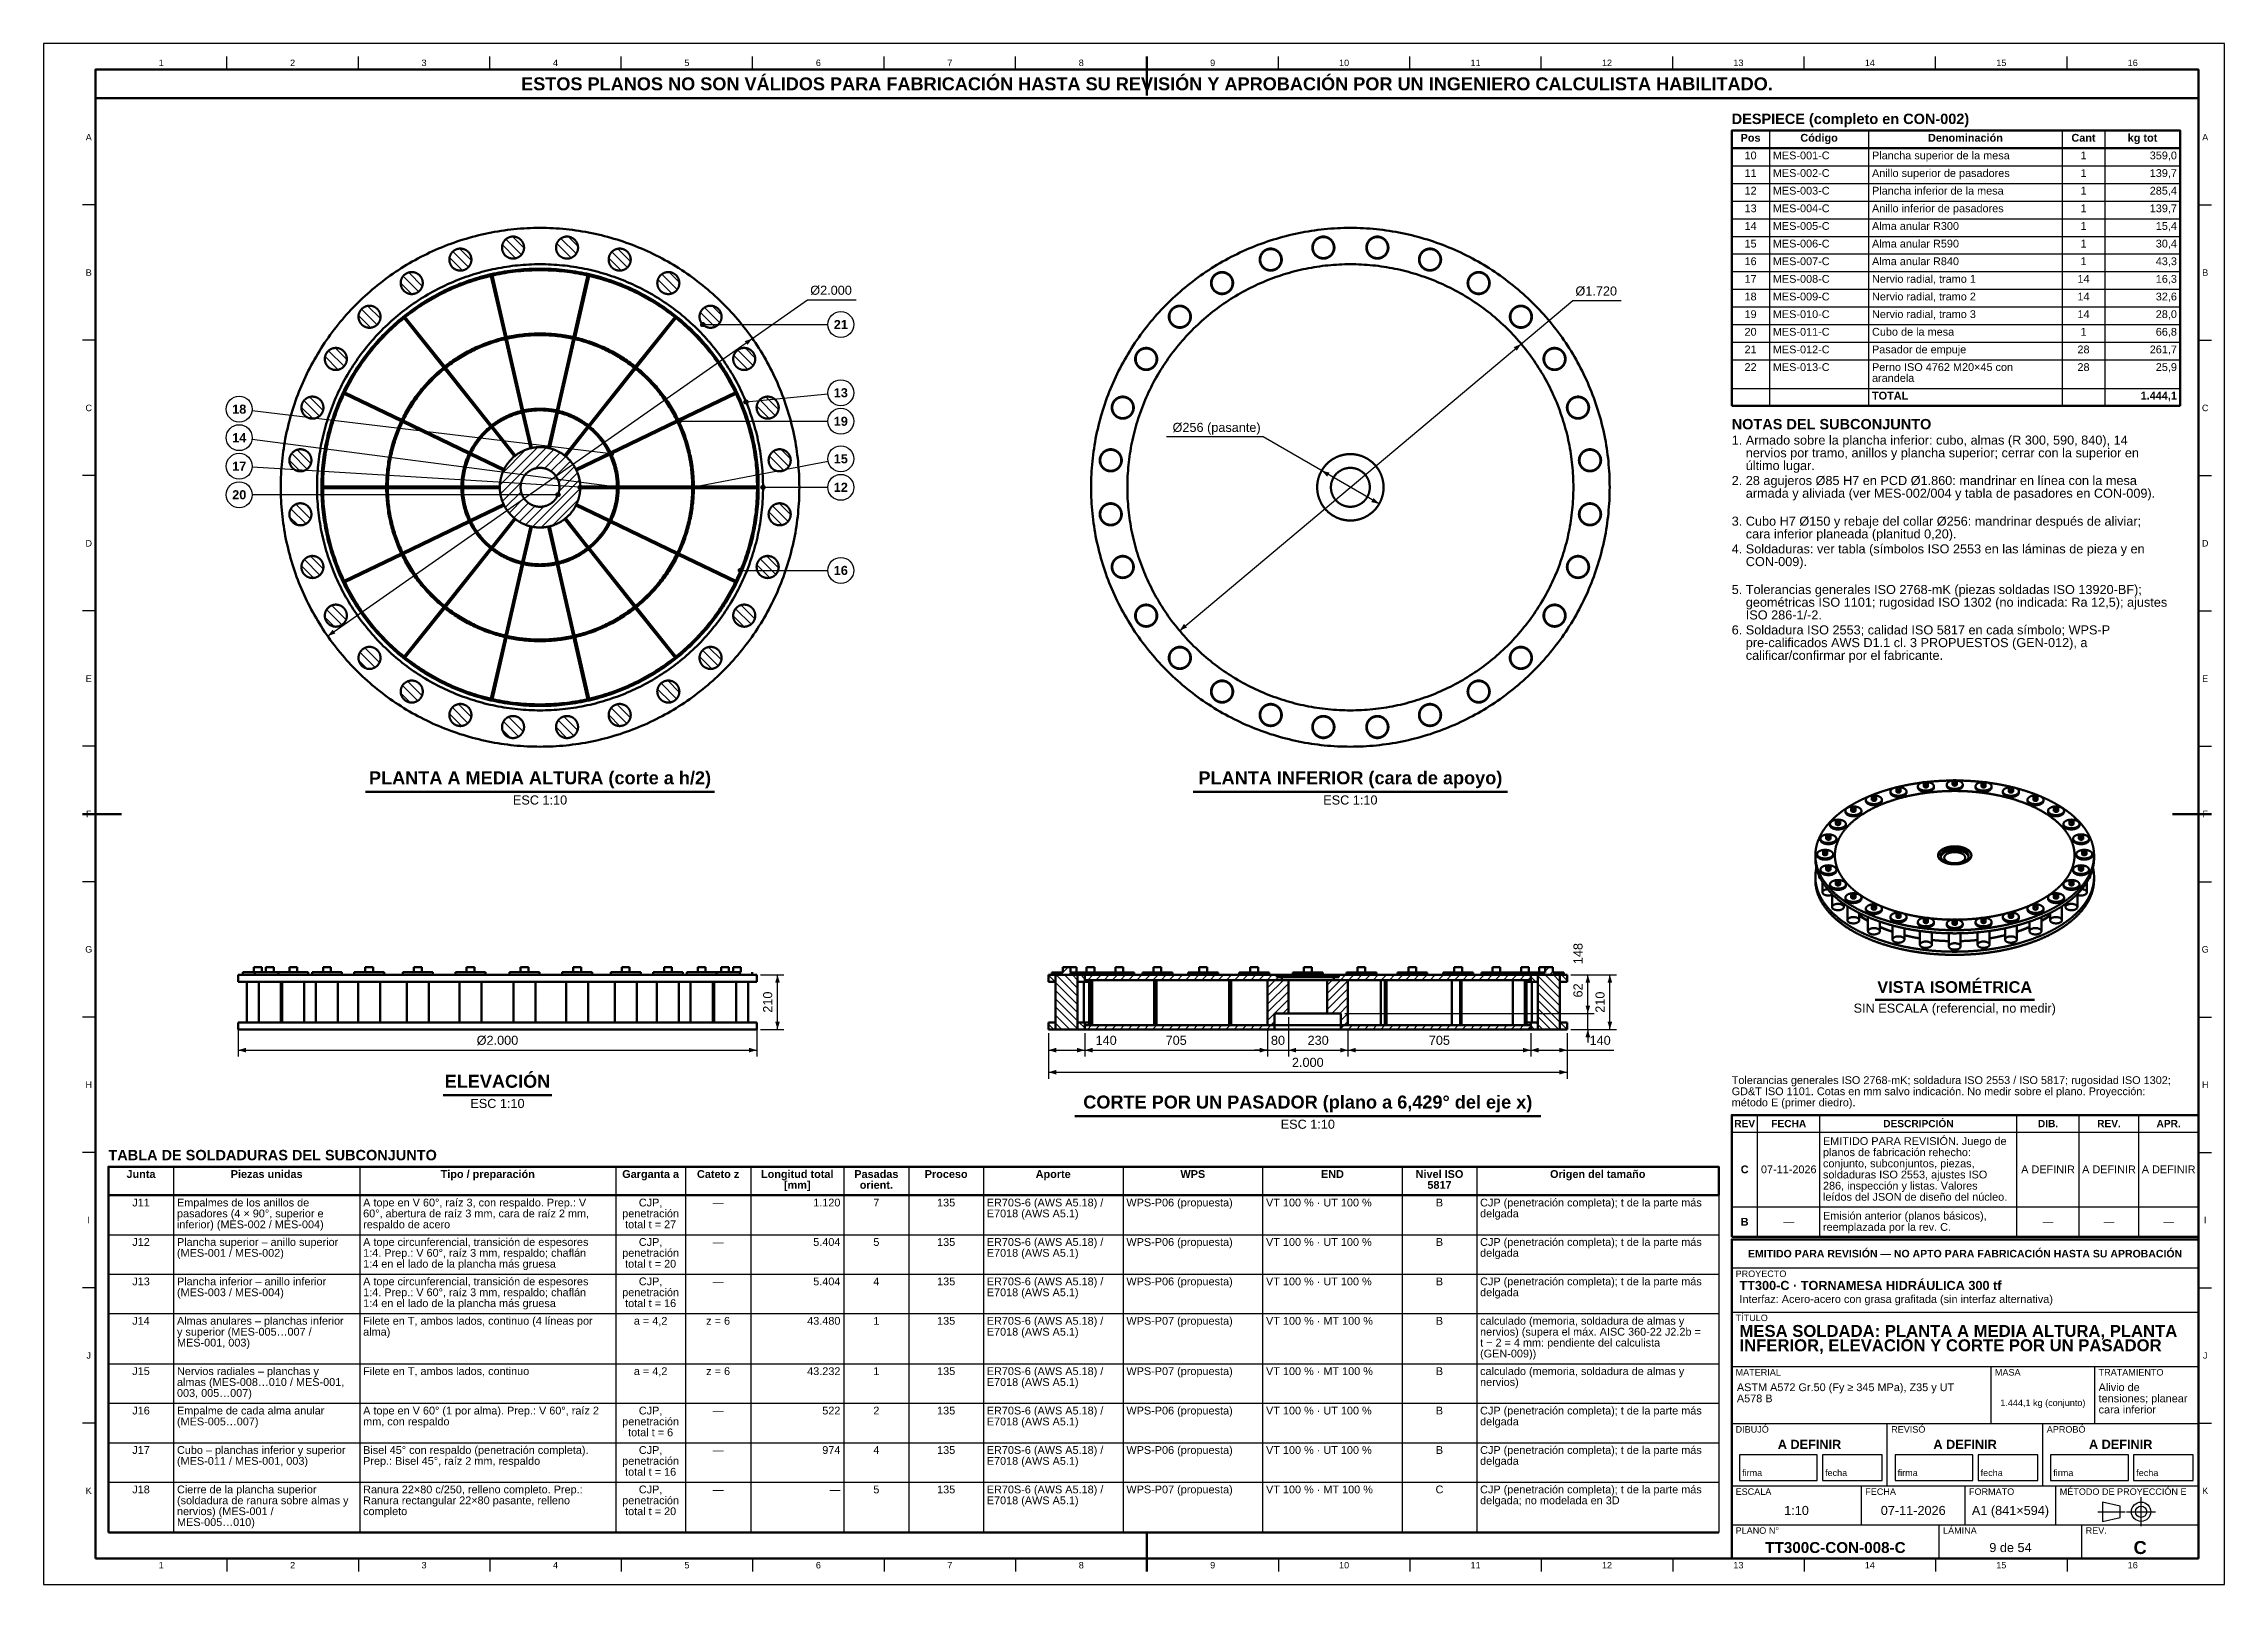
# Model space of a CAD drawing. Header units: millimetres. Extents: x 0 to 841, y 0 to 594.
import ezdxf
from ezdxf.enums import TextEntityAlignment as Align

# ---------------------------------------------------------------- set-up
doc = ezdxf.new("R2010")
doc.units = ezdxf.units.MM
doc.linetypes.add('EJE', pattern=[31, 20, -4, 3, -4])
for name, color, linetype, lineweight in [('ACH', 7, 'CONTINUOUS', 13), ('COTA', 7, 'CONTINUOUS', 25), ('EJE', 7, 'EJE', 25), ('FINA', 7, 'CONTINUOUS', 25), ('MARCO', 7, 'CONTINUOUS', 70), ('TXT', 7, 'CONTINUOUS', 25), ('VIS', 7, 'CONTINUOUS', 50)]:
    doc.layers.add(name, color=color, linetype=linetype, lineweight=lineweight)
doc.styles.add('STD', font='LiberationSans-Regular.ttf')
doc.styles.add('STDB', font='LiberationSans-Bold.ttf')

msp = doc.modelspace()

# ---------------------------------------------------------------- texts
at = {"layer": 'TXT'}
for s, height, style, p in [('1', 2.5, 'STD', (45.34, 586.6)), ('2', 2.5, 'STD', (96.03, 586.6)), ('3', 2.5, 'STD', (146.72, 586.6)), ('ESTOS PLANOS NO SON VÁLIDOS PARA FABRICACIÓN HASTA SU REVISIÓN Y APROBACIÓN POR UN INGENIERO CALCULISTA HABILITADO.', 5, 'STDB', (425.5, 578.5)), ('4', 2.5, 'STD', (197.41, 586.6)), ('5', 2.5, 'STD', (248.09, 586.6)), ('6', 2.5, 'STD', (298.78, 586.6)), ('7', 2.5, 'STD', (349.47, 586.6)), ('8', 2.5, 'STD', (400.16, 586.6)), ('9', 2.5, 'STD', (450.84, 586.6)), ('10', 2.5, 'STD', (501.53, 586.6)), ('11', 2.5, 'STD', (552.22, 586.6)), ('12', 2.5, 'STD', (602.91, 586.6)), ('13', 2.5, 'STD', (653.59, 586.6)), ('14', 2.5, 'STD', (704.28, 586.6)), ('15', 2.5, 'STD', (754.97, 586.6)), ('16', 2.5, 'STD', (805.66, 586.6)), ('A', 2.5, 'STD', (17.4, 557.91)), ('Pos', 3, 'STDB', (658.28, 557.7)), ('Código', 3, 'STDB', (684.69, 557.7)), ('Denominación', 3, 'STDB', (741.14, 557.7)), ('Cant', 3, 'STDB', (786.67, 557.7)), ('kg tot', 3, 'STDB', (809.43, 557.7)), ('A', 2.5, 'STD', (833.6, 557.91)), ('10', 3, 'STD', (658.28, 550.9)), ('1', 3, 'STD', (786.67, 550.9)), ('11', 3, 'STD', (658.28, 544.1)), ('12', 3, 'STD', (658.28, 537.3)), ('1', 3, 'STD', (786.67, 544.1)), ('1', 3, 'STD', (786.67, 537.3)), ('13', 3, 'STD', (658.28, 530.5)), ('1', 3, 'STD', (786.67, 530.5)), ('14', 3, 'STD', (658.28, 523.7)), ('1', 3, 'STD', (786.67, 523.7)), ('15', 3, 'STD', (658.28, 516.9)), ('1', 3, 'STD', (786.67, 516.9)), ('B', 2.5, 'STD', (17.4, 505.73)), ('16', 3, 'STD', (658.28, 510.1)), ('17', 3, 'STD', (658.28, 503.3)), ('14', 3, 'STD', (786.67, 503.3)), ('1', 3, 'STD', (786.67, 510.1)), ('B', 2.5, 'STD', (833.6, 505.73)), ('18', 3, 'STD', (658.28, 496.5)), ('14', 3, 'STD', (786.67, 496.5)), ('19', 3, 'STD', (658.28, 489.7)), ('14', 3, 'STD', (786.67, 489.7)), ('21', 3.5, 'STDB', (307.44, 485.7)), ('20', 3, 'STD', (658.28, 482.9)), ('1', 3, 'STD', (786.67, 482.9)), ('21', 3, 'STD', (658.28, 476.1)), ('28', 3, 'STD', (786.67, 476.1)), ('22', 3, 'STD', (658.28, 469.3)), ('28', 3, 'STD', (786.67, 469.3)), ('C', 2.5, 'STD', (17.4, 453.55)), ('18', 3.5, 'STDB', (75.44, 453.08)), ('13', 3.5, 'STDB', (307.44, 459.41)), ('C', 2.5, 'STD', (833.6, 453.55)), ('19', 3.5, 'STDB', (307.44, 448.41)), ('14', 3.5, 'STDB', (75.44, 442.08)), ('17', 3.5, 'STDB', (75.44, 431.08)), ('15', 3.5, 'STDB', (307.44, 433.95)), ('20', 3.5, 'STDB', (75.44, 420.08)), ('12', 3.5, 'STDB', (307.44, 422.95)), ('D', 2.5, 'STD', (17.4, 401.36)), ('D', 2.5, 'STD', (833.6, 401.36)), ('16', 3.5, 'STDB', (307.44, 390.92)), ('E', 2.5, 'STD', (17.4, 349.18)), ('E', 2.5, 'STD', (833.6, 349.18)), ('F', 2.5, 'STD', (17.4, 297)), ('F', 2.5, 'STD', (833.6, 297)), ('G', 2.5, 'STD', (17.4, 244.82)), ('G', 2.5, 'STD', (833.6, 244.82)), ('H', 2.5, 'STD', (17.4, 192.64)), ('H', 2.5, 'STD', (833.6, 192.64)), ('REV', 2.8, 'STDB', (656, 177.65)), ('FECHA', 2.8, 'STDB', (673, 177.65)), ('DESCRIPCIÓN', 2.8, 'STDB', (723, 177.65)), ('DIB.', 2.8, 'STDB', (773, 177.65)), ('REV.', 2.8, 'STDB', (796.5, 177.65)), ('APR.', 2.8, 'STDB', (819.5, 177.65)), ('Piezas unidas', 3, 'STDB', (86.02, 158.2)), ('Tipo / preparación', 3, 'STDB', (171.28, 158.2)), ('Longitud total', 3, 'STDB', (290.63, 158.2)), ('Pasadas', 3, 'STDB', (321.14, 158.2)), ('Nivel ISO', 3, 'STDB', (538.31, 158.2)), ('Origen del tamaño', 3, 'STDB', (599.34, 158.2)), ('C', 3, 'STDB', (656, 160)), ('07-11-2026', 3, 'STD', (673, 160)), ('A DEFINIR', 3, 'STD', (773, 160)), ('A DEFINIR', 3, 'STD', (796.5, 160)), ('A DEFINIR', 3, 'STD', (819.5, 160)), ('Junta', 3, 'STDB', (37.56, 158.2)), ('Garganta a', 3, 'STDB', (234.09, 158.2)), ('Cateto z', 3, 'STDB', (260.12, 158.2)), ('[mm]', 3, 'STDB', (290.63, 154)), ('orient.', 3, 'STDB', (321.14, 154)), ('Proceso', 3, 'STDB', (348.06, 158.2)), ('Aporte', 3, 'STDB', (389.34, 158.2)), ('WPS', 3, 'STDB', (443.19, 158.2)), ('END', 3, 'STDB', (497.03, 158.2)), ('5817', 3, 'STDB', (538.31, 154)), ('J11', 3, 'STD', (37.56, 147.2)), ('penetración', 3, 'STD', (234.09, 143)), ('CJP,', 3, 'STD', (234.09, 147.2)), ('—', 3, 'STD', (260.12, 147.2)), ('7', 3, 'STD', (321.14, 147.2)), ('135', 3, 'STD', (348.06, 147.2)), ('B', 3, 'STD', (538.31, 147.2)), ('I', 2.5, 'STD', (17.4, 140.45)), ('total t = 27', 3, 'STD', (234.09, 138.8)), ('B', 3, 'STDB', (656, 139.8)), ('—', 3, 'STD', (673, 139.8)), ('—', 3, 'STD', (773, 139.8)), ('—', 3, 'STD', (796.5, 139.8)), ('—', 3, 'STD', (819.5, 139.8)), ('I', 2.5, 'STD', (833.6, 140.45)), ('J12', 3, 'STD', (37.56, 132)), ('penetración', 3, 'STD', (234.09, 127.8)), ('CJP,', 3, 'STD', (234.09, 132)), ('—', 3, 'STD', (260.12, 132)), ('5', 3, 'STD', (321.14, 132)), ('135', 3, 'STD', (348.06, 132)), ('B', 3, 'STD', (538.31, 132)), ('EMITIDO PARA REVISIÓN — NO APTO PARA FABRICACIÓN HASTA SU APROBACIÓN', 2.9, 'STDB', (741, 127.5)), ('J13', 3, 'STD', (37.56, 116.8)), ('total t = 20', 3, 'STD', (234.09, 123.6)), ('CJP,', 3, 'STD', (234.09, 116.8)), ('4', 3, 'STD', (321.14, 116.8)), ('135', 3, 'STD', (348.06, 116.8)), ('B', 3, 'STD', (538.31, 116.8)), ('penetración', 3, 'STD', (234.09, 112.6)), ('total t = 16', 3, 'STD', (234.09, 108.4)), ('—', 3, 'STD', (260.12, 116.8)), ('J14', 3, 'STD', (37.56, 101.6)), ('a = 4,2', 3, 'STD', (234.09, 101.6)), ('z = 6', 3, 'STD', (260.12, 101.6)), ('1', 3, 'STD', (321.14, 101.6)), ('135', 3, 'STD', (348.06, 101.6)), ('B', 3, 'STD', (538.31, 101.6)), ('J', 2.5, 'STD', (17.4, 88.27)), ('J', 2.5, 'STD', (833.6, 88.27)), ('J15', 3, 'STD', (37.56, 82.2)), ('a = 4,2', 3, 'STD', (234.09, 82.2)), ('z = 6', 3, 'STD', (260.12, 82.2)), ('1', 3, 'STD', (321.14, 82.2)), ('135', 3, 'STD', (348.06, 82.2)), ('B', 3, 'STD', (538.31, 82.2)), ('J16', 3, 'STD', (37.56, 67)), ('CJP,', 3, 'STD', (234.09, 67)), ('2', 3, 'STD', (321.14, 67)), ('135', 3, 'STD', (348.06, 67)), ('B', 3, 'STD', (538.31, 67)), ('1.444,1 kg (conjunto)', 2.5, 'STD', (771, 70)), ('penetración', 3, 'STD', (234.09, 62.8)), ('total t = 6', 3, 'STD', (234.09, 58.6)), ('—', 3, 'STD', (260.12, 67)), ('J17', 3, 'STD', (37.56, 51.8)), ('CJP,', 3, 'STD', (234.09, 51.8)), ('—', 3, 'STD', (260.12, 51.8)), ('4', 3, 'STD', (321.14, 51.8)), ('135', 3, 'STD', (348.06, 51.8)), ('B', 3, 'STD', (538.31, 51.8)), ('A DEFINIR', 3.5, 'STDB', (681, 54)), ('A DEFINIR', 3.5, 'STDB', (741, 54)), ('A DEFINIR', 3.5, 'STDB', (801, 54)), ('penetración', 3, 'STD', (234.09, 47.6)), ('total t = 16', 3, 'STD', (234.09, 43.4)), ('K', 2.5, 'STD', (17.4, 36.09)), ('J18', 3, 'STD', (37.56, 36.6)), ('penetración', 3, 'STD', (234.09, 32.4)), ('CJP,', 3, 'STD', (234.09, 36.6)), ('—', 3, 'STD', (260.12, 36.6)), ('5', 3, 'STD', (321.14, 36.6)), ('135', 3, 'STD', (348.06, 36.6)), ('C', 3, 'STD', (538.31, 36.6)), ('K', 2.5, 'STD', (833.6, 36.09)), ('total t = 20', 3, 'STD', (234.09, 28.2)), ('1:10', 3.5, 'STD', (676, 28.5)), ('07-11-2026', 3.5, 'STD', (721, 28.5)), ('A1 (841×594)', 3.5, 'STD', (758.5, 28.5)), ('1', 2.5, 'STD', (45.34, 7.4)), ('2', 2.5, 'STD', (96.03, 7.4)), ('3', 2.5, 'STD', (146.72, 7.4)), ('4', 2.5, 'STD', (197.41, 7.4)), ('5', 2.5, 'STD', (248.09, 7.4)), ('6', 2.5, 'STD', (298.78, 7.4)), ('7', 2.5, 'STD', (349.47, 7.4)), ('8', 2.5, 'STD', (400.16, 7.4)), ('9', 2.5, 'STD', (450.84, 7.4)), ('10', 2.5, 'STD', (501.53, 7.4)), ('11', 2.5, 'STD', (552.22, 7.4)), ('12', 2.5, 'STD', (602.91, 7.4)), ('13', 2.5, 'STD', (653.59, 7.4)), ('TT300C-CON-008-C', 4.2, 'STDB', (691, 14.2)), ('14', 2.5, 'STD', (704.28, 7.4)), ('9 de 54', 3.5, 'STD', (758.5, 14.2)), ('15', 2.5, 'STD', (754.97, 7.4)), ('16', 2.5, 'STD', (805.66, 7.4)), ('C', 5, 'STDB', (808.5, 14.2))]:
    msp.add_text(s, height=height, dxfattribs=dict(at, style=style)).set_placement(p, align=Align.MIDDLE_CENTER)
for s, height, style, p in [('DESPIECE (completo en CON-002)', 4, 'STDB', (651, 567)), ('NOTAS DEL SUBCONJUNTO', 4, 'STDB', (651, 449.3)), ('1. Armado sobre la plancha inferior: cubo, almas (R 300, 590, 840), 14', 3.5, 'STD', (651, 442.9)), ('    nervios por tramo, anillos y plancha superior; cerrar con la superior en', 3.5, 'STD', (651, 438)), ('    último lugar.', 3.5, 'STD', (651, 433.1)), ('2. 28 agujeros Ø85 H7 en PCD Ø1.860: mandrinar en línea con la mesa', 3.5, 'STD', (651, 427.32)), ('    armada y aliviada (ver MES-002/004 y tabla de pasadores en CON-009).', 3.5, 'STD', (651, 422.42)), ('3. Cubo H7 Ø150 y rebaje del collar Ø256: mandrinar después de aliviar;', 3.5, 'STD', (651, 411.65)), ('    cara inferior planeada (planitud 0,20).', 3.5, 'STD', (651, 406.75)), ('4. Soldaduras: ver tabla (símbolos ISO 2553 en las láminas de pieza y en', 3.5, 'STD', (651, 400.97)), ('    CON-009).', 3.5, 'STD', (651, 396.07)), ('5. Tolerancias generales ISO 2768-mK (piezas soldadas ISO 13920-BF);', 3.5, 'STD', (651, 385.3)), ('    geométricas ISO 1101; rugosidad ISO 1302 (no indicada: Ra 12,5); ajustes', 3.5, 'STD', (651, 380.4)), ('    ISO 286-1/-2.', 3.5, 'STD', (651, 375.5)), ('6. Soldadura ISO 2553; calidad ISO 5817 en cada símbolo; WPS-P', 3.5, 'STD', (651, 369.73)), ('    pre-calificados AWS D1.1 cl. 3 PROPUESTOS (GEN-012), a', 3.5, 'STD', (651, 364.83)), ('    calificar/confirmar por el fabricante.', 3.5, 'STD', (651, 359.93)), ('planos de fabricación rehecho:', 3, 'STD', (686.2, 168.1)), ('EMITIDO PARA REVISIÓN. Juego de', 3, 'STD', (686.2, 172.4)), ('TABLA DE SOLDADURAS DEL SUBCONJUNTO', 4, 'STDB', (25, 167.5)), ('conjunto, subconjuntos, piezas,', 3, 'STD', (686.2, 163.8)), ('soldaduras ISO 2553, ajustes ISO', 3, 'STD', (686.2, 159.5)), ('286, inspección y listas. Valores', 3, 'STD', (686.2, 155.2)), ('leídos del JSON de diseño del núcleo.', 3, 'STD', (686.2, 150.9)), ('Emisión anterior (planos básicos),', 3, 'STD', (686.2, 143.6)), ('reemplazada por la rev. C.', 3, 'STD', (686.2, 139.3)), ('PROYECTO', 2.5, 'STD', (652.5, 121)), ('TT300-C · TORNAMESA HIDRÁULICA 300 tf', 3.5, 'STDB', (654, 117)), ('Interfaz: Acero-acero con grasa grafitada (sin interfaz alternativa)', 3, 'STD', (654, 111.5)), ('TÍTULO', 2.5, 'STD', (652.5, 104)), ('MESA SOLDADA: PLANTA A MEDIA ALTURA, PLANTA', 4.6, 'STDB', (654, 100)), ('INFERIOR, ELEVACIÓN Y CORTE POR UN PASADOR', 4.6, 'STDB', (654, 94.48)), ('MATERIAL', 2.5, 'STD', (652.5, 83)), ('ASTM A572 Gr.50 (Fy ≥ 345 MPa), Z35 y UT', 3, 'STD', (653, 77.5)), ('MASA', 2.5, 'STD', (752.5, 83)), ('Alivio de', 3, 'STD', (792.5, 77.5)), ('TRATAMIENTO', 2.5, 'STD', (792.5, 83)), ('A578 B', 3, 'STD', (653, 73.2)), ('tensiones; planear', 3, 'STD', (792.5, 73.2)), ('cara inferior', 3, 'STD', (792.5, 68.9)), ('DIBUJÓ', 2.5, 'STD', (652.5, 61)), ('REVISÓ', 2.5, 'STD', (712.5, 61)), ('APROBÓ', 2.5, 'STD', (772.5, 61)), ('ESCALA', 2.5, 'STD', (652.5, 37)), ('FECHA', 2.5, 'STD', (702.5, 37)), ('FORMATO', 2.5, 'STD', (742.5, 37)), ('MÉTODO DE PROYECCIÓN E', 2.5, 'STD', (777.5, 37)), ('PLANO N°', 2.5, 'STD', (652.5, 22)), ('LÁMINA', 2.5, 'STD', (732.5, 22)), ('REV.', 2.5, 'STD', (787.5, 22))]:
    msp.add_text(s, height=height, dxfattribs=dict(at, style=style)).set_placement(p, align=Align.TOP_LEFT)
for s, style, p in [('MES-001-C', 'STD', (666.87, 550.9)), ('Plancha superior de la mesa', 'STD', (705.11, 550.9)), ('MES-002-C', 'STD', (666.87, 544.1)), ('MES-003-C', 'STD', (666.87, 537.3)), ('Anillo superior de pasadores', 'STD', (705.11, 544.1)), ('Plancha inferior de la mesa', 'STD', (705.11, 537.3)), ('MES-004-C', 'STD', (666.87, 530.5)), ('Anillo inferior de pasadores', 'STD', (705.11, 530.5)), ('MES-005-C', 'STD', (666.87, 523.7)), ('Alma anular R300', 'STD', (705.11, 523.7)), ('MES-006-C', 'STD', (666.87, 516.9)), ('Alma anular R590', 'STD', (705.11, 516.9)), ('MES-007-C', 'STD', (666.87, 510.1)), ('MES-008-C', 'STD', (666.87, 503.3)), ('Alma anular R840', 'STD', (705.11, 510.1)), ('Nervio radial, tramo 1', 'STD', (705.11, 503.3)), ('MES-009-C', 'STD', (666.87, 496.5)), ('Nervio radial, tramo 2', 'STD', (705.11, 496.5)), ('MES-010-C', 'STD', (666.87, 489.7)), ('Nervio radial, tramo 3', 'STD', (705.11, 489.7)), ('MES-011-C', 'STD', (666.87, 482.9)), ('Cubo de la mesa', 'STD', (705.11, 482.9)), ('MES-012-C', 'STD', (666.87, 476.1)), ('Pasador de empuje', 'STD', (705.11, 476.1)), ('MES-013-C', 'STD', (666.87, 469.3)), ('arandela', 'STD', (705.11, 465.1)), ('Perno ISO 4762 M20×45 con', 'STD', (705.11, 469.3)), ('TOTAL', 'STDB', (705.11, 458.3)), ('pasadores (4 × 90°, superior e', 'STD', (51.43, 143)), ('Empalmes de los anillos de', 'STD', (51.43, 147.2)), ('A tope en V 60°, raíz 3, con respaldo. Prep.: V', 'STD', (123.22, 147.2)), ('60°, abertura de raíz 3 mm, cara de raíz 2 mm,', 'STD', (123.22, 143)), ('ER70S-6 (AWS A5.18) /', 'STD', (363.72, 147.2)), ('E7018 (AWS A5.1)', 'STD', (363.72, 143)), ('WPS-P06 (propuesta)', 'STD', (417.57, 147.2)), ('VT 100 % · UT 100 %', 'STD', (471.41, 147.2)), ('delgada', 'STD', (553.97, 143)), ('CJP (penetración completa); t de la parte más', 'STD', (553.97, 147.2)), ('inferior) (MES-002 / MES-004)', 'STD', (51.43, 138.8)), ('respaldo de acero', 'STD', (123.22, 138.8)), ('(MES-001 / MES-002)', 'STD', (51.43, 127.8)), ('Plancha superior – anillo superior', 'STD', (51.43, 132)), ('A tope circunferencial, transición de espesores', 'STD', (123.22, 132)), ('1:4. Prep.: V 60°, raíz 3 mm, respaldo; chaflán', 'STD', (123.22, 127.8)), ('ER70S-6 (AWS A5.18) /', 'STD', (363.72, 132)), ('E7018 (AWS A5.1)', 'STD', (363.72, 127.8)), ('WPS-P06 (propuesta)', 'STD', (417.57, 132)), ('VT 100 % · UT 100 %', 'STD', (471.41, 132)), ('delgada', 'STD', (553.97, 127.8)), ('CJP (penetración completa); t de la parte más', 'STD', (553.97, 132)), ('Plancha inferior – anillo inferior', 'STD', (51.43, 116.8)), ('A tope circunferencial, transición de espesores', 'STD', (123.22, 116.8)), ('1:4 en el lado de la plancha más gruesa', 'STD', (123.22, 123.6)), ('ER70S-6 (AWS A5.18) /', 'STD', (363.72, 116.8)), ('WPS-P06 (propuesta)', 'STD', (417.57, 116.8)), ('VT 100 % · UT 100 %', 'STD', (471.41, 116.8)), ('CJP (penetración completa); t de la parte más', 'STD', (553.97, 116.8)), ('(MES-003 / MES-004)', 'STD', (51.43, 112.6)), ('1:4. Prep.: V 60°, raíz 3 mm, respaldo; chaflán', 'STD', (123.22, 112.6)), ('1:4 en el lado de la plancha más gruesa', 'STD', (123.22, 108.4)), ('E7018 (AWS A5.1)', 'STD', (363.72, 112.6)), ('delgada', 'STD', (553.97, 112.6)), ('Almas anulares – planchas inferior', 'STD', (51.43, 101.6)), ('Filete en T, ambos lados, continuo (4 líneas por', 'STD', (123.22, 101.6)), ('ER70S-6 (AWS A5.18) /', 'STD', (363.72, 101.6)), ('WPS-P07 (propuesta)', 'STD', (417.57, 101.6)), ('VT 100 % · MT 100 %', 'STD', (471.41, 101.6)), ('calculado (memoria, soldadura de almas y', 'STD', (553.97, 101.6)), ('y superior (MES-005…007 /', 'STD', (51.43, 97.4)), ('MES-001, 003)', 'STD', (51.43, 93.2)), ('alma)', 'STD', (123.22, 97.4)), ('E7018 (AWS A5.1)', 'STD', (363.72, 97.4)), ('t − 2 = 4 mm: pendiente del calculista', 'STD', (553.97, 93.2)), ('nervios) (supera el máx. AISC 360-22 J2.2b =', 'STD', (553.97, 97.4)), ('(GEN-009))', 'STD', (553.97, 89)), ('almas (MES-008…010 / MES-001,', 'STD', (51.43, 78)), ('Nervios radiales – planchas y', 'STD', (51.43, 82.2)), ('Filete en T, ambos lados, continuo', 'STD', (123.22, 82.2)), ('ER70S-6 (AWS A5.18) /', 'STD', (363.72, 82.2)), ('E7018 (AWS A5.1)', 'STD', (363.72, 78)), ('WPS-P07 (propuesta)', 'STD', (417.57, 82.2)), ('VT 100 % · MT 100 %', 'STD', (471.41, 82.2)), ('calculado (memoria, soldadura de almas y', 'STD', (553.97, 82.2)), ('nervios)', 'STD', (553.97, 78)), ('003, 005…007)', 'STD', (51.43, 73.8)), ('Empalme de cada alma anular', 'STD', (51.43, 67)), ('A tope en V 60° (1 por alma). Prep.: V 60°, raíz 2', 'STD', (123.22, 67)), ('ER70S-6 (AWS A5.18) /', 'STD', (363.72, 67)), ('WPS-P06 (propuesta)', 'STD', (417.57, 67)), ('VT 100 % · UT 100 %', 'STD', (471.41, 67)), ('CJP (penetración completa); t de la parte más', 'STD', (553.97, 67)), ('(MES-005…007)', 'STD', (51.43, 62.8)), ('mm, con respaldo', 'STD', (123.22, 62.8)), ('E7018 (AWS A5.1)', 'STD', (363.72, 62.8)), ('delgada', 'STD', (553.97, 62.8)), ('Cubo – planchas inferior y superior', 'STD', (51.43, 51.8)), ('Bisel 45° con respaldo (penetración completa).', 'STD', (123.22, 51.8)), ('ER70S-6 (AWS A5.18) /', 'STD', (363.72, 51.8)), ('WPS-P06 (propuesta)', 'STD', (417.57, 51.8)), ('VT 100 % · UT 100 %', 'STD', (471.41, 51.8)), ('CJP (penetración completa); t de la parte más', 'STD', (553.97, 51.8)), ('(MES-011 / MES-001, 003)', 'STD', (51.43, 47.6)), ('Prep.: Bisel 45°, raíz 2 mm, respaldo', 'STD', (123.22, 47.6)), ('E7018 (AWS A5.1)', 'STD', (363.72, 47.6)), ('delgada', 'STD', (553.97, 47.6)), ('Cierre de la plancha superior', 'STD', (51.43, 36.6)), ('(soldadura de ranura sobre almas y', 'STD', (51.43, 32.4)), ('Ranura 22×80 c/250, relleno completo. Prep.:', 'STD', (123.22, 36.6)), ('Ranura rectangular 22×80 pasante, relleno', 'STD', (123.22, 32.4)), ('ER70S-6 (AWS A5.18) /', 'STD', (363.72, 36.6)), ('E7018 (AWS A5.1)', 'STD', (363.72, 32.4)), ('WPS-P07 (propuesta)', 'STD', (417.57, 36.6)), ('VT 100 % · MT 100 %', 'STD', (471.41, 36.6)), ('delgada; no modelada en 3D', 'STD', (553.97, 32.4)), ('CJP (penetración completa); t de la parte más', 'STD', (553.97, 36.6)), ('nervios) (MES-001 /', 'STD', (51.43, 28.2)), ('MES-005…010)', 'STD', (51.43, 24)), ('completo', 'STD', (123.22, 28.2))]:
    msp.add_text(s, height=3, dxfattribs=dict(at, style=style)).set_placement(p, align=Align.MIDDLE_LEFT)
for s, style, p in [('359,0', 'STD', (822.7, 550.9)), ('285,4', 'STD', (822.7, 537.3)), ('139,7', 'STD', (822.7, 544.1)), ('139,7', 'STD', (822.7, 530.5)), ('15,4', 'STD', (822.7, 523.7)), ('30,4', 'STD', (822.7, 516.9)), ('43,3', 'STD', (822.7, 510.1)), ('16,3', 'STD', (822.7, 503.3)), ('32,6', 'STD', (822.7, 496.5)), ('28,0', 'STD', (822.7, 489.7)), ('66,8', 'STD', (822.7, 482.9)), ('261,7', 'STD', (822.7, 476.1)), ('25,9', 'STD', (822.7, 469.3)), ('1.444,1', 'STDB', (822.7, 458.3)), ('1.120', 'STD', (307.28, 147.2)), ('5.404', 'STD', (307.28, 132)), ('5.404', 'STD', (307.28, 116.8)), ('43.480', 'STD', (307.28, 101.6)), ('43.232', 'STD', (307.28, 82.2)), ('522', 'STD', (307.28, 67)), ('974', 'STD', (307.28, 51.8)), ('—', 'STD', (307.28, 36.6))]:
    msp.add_text(s, height=3, dxfattribs=dict(at, style=style)).set_placement(p, align=Align.MIDDLE_RIGHT)
at = {"layer": 'TXT', "style": 'STD'}
for s, height, p in [('Ø2.000', 3.5, (295.65, 496.12)), ('Ø1.720', 3.5, (590.74, 495.84)), ('Tolerancias generales ISO 2768-mK; soldadura ISO 2553 / ISO 5817; rugosidad ISO 1302;', 3, (651, 192)), ('GD&T ISO 1101. Cotas en mm salvo indicación. No medir sobre el plano. Proyección:', 3, (651, 187.7)), ('método E (primer diedro).', 3, (651, 183.4)), ('firma', 2.5, (655, 41)), ('fecha', 2.5, (687, 41)), ('firma', 2.5, (715, 41)), ('fecha', 2.5, (747, 41)), ('firma', 2.5, (775, 41)), ('fecha', 2.5, (807, 41))]:
    msp.add_text(s, height=height, dxfattribs=at).set_placement(p, align=Align.BOTTOM_LEFT)
msp.add_text('Ø256 (pasante)', height=3.5, dxfattribs=at).set_placement((469.34, 443.25), align=Align.BOTTOM_RIGHT)
at = {"layer": 'TXT'}
for s, height, style, p in [('PLANTA A MEDIA ALTURA (corte a h/2)', 5, 'STDB', (191.44, 306.95)), ('PLANTA INFERIOR (cara de apoyo)', 5, 'STDB', (503.94, 306.95)), ('VISTA ISOMÉTRICA', 4.5, 'STDB', (737, 226.7)), ('Ø2.000', 3.5, 'STD', (175.02, 206.96)), ('140', 3.5, 'STD', (409.76, 206.95)), ('705', 3.5, 'STD', (436.77, 206.95)), ('80', 3.5, 'STD', (476.02, 206.95)), ('230', 3.5, 'STD', (491.52, 206.95)), ('705', 3.5, 'STD', (538.27, 206.95)), ('140', 3.5, 'STD', (600.26, 206.95)), ('2.000', 3.5, 'STD', (487.52, 198.45)), ('ELEVACIÓN', 5, 'STDB', (175.02, 189.96)), ('CORTE POR UN PASADOR (plano a 6,429° del eje x)', 5, 'STDB', (487.52, 181.95))]:
    msp.add_text(s, height=height, dxfattribs=dict(at, style=style)).set_placement(p, align=Align.BOTTOM_CENTER)
at = {"layer": 'TXT', "style": 'STD'}
for s, p in [('ESC 1:10', (191.44, 304.15)), ('ESC 1:10', (503.94, 304.15)), ('SIN ESCALA (referencial, no medir)', (737, 223.9)), ('ESC 1:10', (175.02, 187.16)), ('ESC 1:10', (487.52, 179.15))]:
    msp.add_text(s, height=3.5, dxfattribs=at).set_placement(p, align=Align.TOP_CENTER)
for s, p in [('148', (594.52, 243.19)), ('210', (282.02, 224.46)), ('62', (594.52, 228.98)), ('210', (603.02, 224.45))]:
    msp.add_text(s, height=3.5, rotation=90, dxfattribs=at).set_placement(p, align=Align.BOTTOM_CENTER)

# ---------------------------------------------------------------- hatches: boundary and pattern name
at = {"layer": 'ACH'}
h = msp.add_hatch(dxfattribs=at)
h.set_pattern_fill('ANSI31', scale=0.8, angle=90)
h.paths.add_polyline_path([(164.97, 510.73), (164.97, 510.61), (164.97, 510.49), (164.96, 510.37), (164.95, 510.25), (164.93, 510.13), (164.91, 510.01), (164.89, 509.89), (164.87, 509.78), (164.84, 509.66), (164.81, 509.54), (164.77, 509.43), (164.73, 509.31), (164.69, 509.2), (164.65, 509.09), (164.6, 508.98), (164.55, 508.87), (164.49, 508.76), (164.44, 508.66), (164.37, 508.55), (164.31, 508.45), (164.25, 508.35), (164.18, 508.25), (164.11, 508.16), (164.03, 508.06), (163.95, 507.97), (163.88, 507.88), (163.79, 507.79), (163.71, 507.7), (163.62, 507.62), (163.53, 507.54), (163.44, 507.46), (163.35, 507.39), (163.25, 507.31), (163.15, 507.24), (163.05, 507.18), (162.95, 507.11), (162.85, 507.05), (162.74, 506.99), (162.64, 506.94), (162.53, 506.88), (162.42, 506.83), (162.31, 506.79), (162.2, 506.74), (162.08, 506.7), (161.97, 506.67), (161.85, 506.63), (161.74, 506.6), (161.62, 506.58), (161.5, 506.55), (161.38, 506.53), (161.26, 506.51), (161.15, 506.5), (161.03, 506.49), (160.91, 506.48), (160.78, 506.48), (160.66, 506.48), (160.54, 506.48), (160.42, 506.49), (160.3, 506.5), (160.18, 506.51), (160.07, 506.53), (159.95, 506.55), (159.83, 506.58), (159.71, 506.6), (159.6, 506.63), (159.48, 506.67), (159.37, 506.7), (159.25, 506.74), (159.14, 506.79), (159.03, 506.83), (158.92, 506.88), (158.81, 506.94), (158.7, 506.99), (158.6, 507.05), (158.5, 507.11), (158.39, 507.18), (158.3, 507.24), (158.2, 507.31), (158.1, 507.39), (158.01, 507.46), (157.92, 507.54), (157.83, 507.62), (157.74, 507.7), (157.66, 507.79), (157.57, 507.88), (157.49, 507.97), (157.42, 508.06), (157.34, 508.16), (157.27, 508.25), (157.2, 508.35), (157.14, 508.45), (157.07, 508.55), (157.01, 508.66), (156.96, 508.76), (156.9, 508.87), (156.85, 508.98), (156.8, 509.09), (156.76, 509.2), (156.72, 509.31), (156.68, 509.43), (156.64, 509.54), (156.61, 509.66), (156.58, 509.78), (156.56, 509.89), (156.54, 510.01), (156.52, 510.13), (156.5, 510.25), (156.49, 510.37), (156.48, 510.49), (156.48, 510.61), (156.47, 510.73), (156.48, 510.85), (156.48, 510.97), (156.49, 511.09), (156.5, 511.21), (156.52, 511.33), (156.54, 511.45), (156.56, 511.57), (156.58, 511.68), (156.61, 511.8), (156.64, 511.92), (156.68, 512.03), (156.72, 512.15), (156.76, 512.26), (156.8, 512.37), (156.85, 512.48), (156.9, 512.59), (156.96, 512.7), (157.01, 512.8), (157.07, 512.91), (157.14, 513.01), (157.2, 513.11), (157.27, 513.21), (157.34, 513.31), (157.42, 513.4), (157.49, 513.49), (157.57, 513.58), (157.66, 513.67), (157.74, 513.76), (157.83, 513.84), (157.92, 513.92), (158.01, 514), (158.1, 514.07), (158.2, 514.15), (158.3, 514.22), (158.39, 514.28), (158.5, 514.35), (158.6, 514.41), (158.7, 514.47), (158.81, 514.53), (158.92, 514.58), (159.03, 514.63), (159.14, 514.67), (159.25, 514.72), (159.37, 514.76), (159.48, 514.79), (159.6, 514.83), (159.71, 514.86), (159.83, 514.89), (159.95, 514.91), (160.07, 514.93), (160.18, 514.95), (160.3, 514.96), (160.42, 514.97), (160.54, 514.98), (160.66, 514.98), (160.78, 514.98), (160.91, 514.98), (161.03, 514.97), (161.15, 514.96), (161.26, 514.95), (161.38, 514.93), (161.5, 514.91), (161.62, 514.89), (161.74, 514.86), (161.85, 514.83), (161.97, 514.79), (162.08, 514.76), (162.2, 514.72), (162.31, 514.67), (162.42, 514.63), (162.53, 514.58), (162.64, 514.53), (162.74, 514.47), (162.85, 514.41), (162.95, 514.35), (163.05, 514.28), (163.15, 514.22), (163.25, 514.15), (163.35, 514.07), (163.44, 514), (163.53, 513.92), (163.62, 513.84), (163.71, 513.76), (163.79, 513.67), (163.88, 513.58), (163.95, 513.49), (164.03, 513.4), (164.11, 513.31), (164.18, 513.21), (164.25, 513.11), (164.31, 513.01), (164.37, 512.91), (164.44, 512.8), (164.49, 512.7), (164.55, 512.59), (164.6, 512.48), (164.65, 512.37), (164.69, 512.26), (164.73, 512.15), (164.77, 512.03), (164.81, 511.92), (164.84, 511.8), (164.87, 511.68), (164.89, 511.57), (164.91, 511.45), (164.93, 511.33), (164.95, 511.21), (164.96, 511.09), (164.97, 510.97), (164.97, 510.85)])
h = msp.add_hatch(dxfattribs=at)
h.set_pattern_fill('ANSI31', scale=0.8, angle=90)
h.paths.add_polyline_path([(185.28, 515.36), (185.28, 515.24), (185.27, 515.12), (185.26, 515), (185.25, 514.88), (185.24, 514.77), (185.22, 514.65), (185.19, 514.53), (185.17, 514.41), (185.14, 514.29), (185.11, 514.18), (185.07, 514.06), (185.04, 513.95), (184.99, 513.84), (184.95, 513.72), (184.9, 513.61), (184.85, 513.51), (184.8, 513.4), (184.74, 513.29), (184.68, 513.19), (184.62, 513.09), (184.55, 512.98), (184.48, 512.89), (184.41, 512.79), (184.33, 512.69), (184.26, 512.6), (184.18, 512.51), (184.1, 512.42), (184.01, 512.34), (183.93, 512.25), (183.84, 512.17), (183.74, 512.1), (183.65, 512.02), (183.56, 511.95), (183.46, 511.88), (183.36, 511.81), (183.26, 511.75), (183.15, 511.68), (183.05, 511.63), (182.94, 511.57), (182.83, 511.52), (182.72, 511.47), (182.61, 511.42), (182.5, 511.38), (182.39, 511.34), (182.27, 511.3), (182.16, 511.27), (182.04, 511.24), (181.92, 511.21), (181.81, 511.19), (181.69, 511.17), (181.57, 511.15), (181.45, 511.14), (181.33, 511.13), (181.21, 511.12), (181.09, 511.11), (180.97, 511.11), (180.85, 511.12), (180.73, 511.13), (180.61, 511.14), (180.49, 511.15), (180.37, 511.17), (180.25, 511.19), (180.13, 511.21), (180.02, 511.24), (179.9, 511.27), (179.78, 511.3), (179.67, 511.34), (179.56, 511.38), (179.44, 511.42), (179.33, 511.47), (179.22, 511.52), (179.11, 511.57), (179.01, 511.63), (178.9, 511.68), (178.8, 511.75), (178.7, 511.81), (178.6, 511.88), (178.5, 511.95), (178.41, 512.02), (178.31, 512.1), (178.22, 512.17), (178.13, 512.25), (178.04, 512.34), (177.96, 512.42), (177.88, 512.51), (177.8, 512.6), (177.72, 512.69), (177.65, 512.79), (177.58, 512.89), (177.51, 512.98), (177.44, 513.09), (177.38, 513.19), (177.32, 513.29), (177.26, 513.4), (177.21, 513.51), (177.16, 513.61), (177.11, 513.72), (177.06, 513.84), (177.02, 513.95), (176.98, 514.06), (176.95, 514.18), (176.92, 514.29), (176.89, 514.41), (176.86, 514.53), (176.84, 514.65), (176.82, 514.77), (176.81, 514.88), (176.79, 515), (176.78, 515.12), (176.78, 515.24), (176.78, 515.36), (176.78, 515.48), (176.78, 515.6), (176.79, 515.72), (176.81, 515.84), (176.82, 515.96), (176.84, 516.08), (176.86, 516.2), (176.89, 516.32), (176.92, 516.44), (176.95, 516.55), (176.98, 516.67), (177.02, 516.78), (177.06, 516.89), (177.11, 517), (177.16, 517.12), (177.21, 517.22), (177.26, 517.33), (177.32, 517.44), (177.38, 517.54), (177.44, 517.64), (177.51, 517.74), (177.58, 517.84), (177.65, 517.94), (177.72, 518.03), (177.8, 518.13), (177.88, 518.22), (177.96, 518.31), (178.04, 518.39), (178.13, 518.47), (178.22, 518.55), (178.31, 518.63), (178.41, 518.71), (178.5, 518.78), (178.6, 518.85), (178.7, 518.92), (178.8, 518.98), (178.9, 519.05), (179.01, 519.1), (179.11, 519.16), (179.22, 519.21), (179.33, 519.26), (179.44, 519.31), (179.56, 519.35), (179.67, 519.39), (179.78, 519.43), (179.9, 519.46), (180.02, 519.49), (180.13, 519.52), (180.25, 519.54), (180.37, 519.56), (180.49, 519.58), (180.61, 519.59), (180.73, 519.6), (180.85, 519.61), (180.97, 519.61), (181.09, 519.61), (181.21, 519.61), (181.33, 519.6), (181.45, 519.59), (181.57, 519.58), (181.69, 519.56), (181.81, 519.54), (181.92, 519.52), (182.04, 519.49), (182.16, 519.46), (182.27, 519.43), (182.39, 519.39), (182.5, 519.35), (182.61, 519.31), (182.72, 519.26), (182.83, 519.21), (182.94, 519.16), (183.05, 519.1), (183.15, 519.05), (183.26, 518.98), (183.36, 518.92), (183.46, 518.85), (183.56, 518.78), (183.65, 518.71), (183.74, 518.63), (183.84, 518.55), (183.93, 518.47), (184.01, 518.39), (184.1, 518.31), (184.18, 518.22), (184.26, 518.13), (184.33, 518.03), (184.41, 517.94), (184.48, 517.84), (184.55, 517.74), (184.62, 517.64), (184.68, 517.54), (184.74, 517.44), (184.8, 517.33), (184.85, 517.22), (184.9, 517.12), (184.95, 517), (184.99, 516.89), (185.04, 516.78), (185.07, 516.67), (185.11, 516.55), (185.14, 516.44), (185.17, 516.32), (185.19, 516.2), (185.22, 516.08), (185.24, 515.96), (185.25, 515.84), (185.26, 515.72), (185.27, 515.6), (185.28, 515.48)])
h = msp.add_hatch(dxfattribs=at)
h.set_pattern_fill('ANSI31', scale=0.8, angle=90)
h.paths.add_polyline_path([(206.1, 515.36), (206.1, 515.24), (206.1, 515.12), (206.09, 515), (206.08, 514.88), (206.06, 514.77), (206.04, 514.65), (206.02, 514.53), (205.99, 514.41), (205.97, 514.29), (205.93, 514.18), (205.9, 514.06), (205.86, 513.95), (205.82, 513.84), (205.77, 513.72), (205.73, 513.61), (205.68, 513.51), (205.62, 513.4), (205.56, 513.29), (205.5, 513.19), (205.44, 513.09), (205.37, 512.98), (205.31, 512.89), (205.23, 512.79), (205.16, 512.69), (205.08, 512.6), (205, 512.51), (204.92, 512.42), (204.84, 512.34), (204.75, 512.25), (204.66, 512.17), (204.57, 512.1), (204.48, 512.02), (204.38, 511.95), (204.28, 511.88), (204.18, 511.81), (204.08, 511.75), (203.98, 511.68), (203.87, 511.63), (203.77, 511.57), (203.66, 511.52), (203.55, 511.47), (203.44, 511.42), (203.33, 511.38), (203.21, 511.34), (203.1, 511.3), (202.98, 511.27), (202.87, 511.24), (202.75, 511.21), (202.63, 511.19), (202.51, 511.17), (202.39, 511.15), (202.27, 511.14), (202.15, 511.13), (202.03, 511.12), (201.91, 511.11), (201.79, 511.11), (201.67, 511.12), (201.55, 511.13), (201.43, 511.14), (201.31, 511.15), (201.19, 511.17), (201.08, 511.19), (200.96, 511.21), (200.84, 511.24), (200.72, 511.27), (200.61, 511.3), (200.49, 511.34), (200.38, 511.38), (200.27, 511.42), (200.16, 511.47), (200.05, 511.52), (199.94, 511.57), (199.83, 511.63), (199.73, 511.68), (199.63, 511.75), (199.52, 511.81), (199.42, 511.88), (199.33, 511.95), (199.23, 512.02), (199.14, 512.1), (199.05, 512.17), (198.96, 512.25), (198.87, 512.34), (198.79, 512.42), (198.7, 512.51), (198.62, 512.6), (198.55, 512.69), (198.47, 512.79), (198.4, 512.89), (198.33, 512.98), (198.27, 513.09), (198.2, 513.19), (198.14, 513.29), (198.09, 513.4), (198.03, 513.51), (197.98, 513.61), (197.93, 513.72), (197.89, 513.84), (197.85, 513.95), (197.81, 514.06), (197.77, 514.18), (197.74, 514.29), (197.71, 514.41), (197.69, 514.53), (197.66, 514.65), (197.65, 514.77), (197.63, 514.88), (197.62, 515), (197.61, 515.12), (197.61, 515.24), (197.6, 515.36), (197.61, 515.48), (197.61, 515.6), (197.62, 515.72), (197.63, 515.84), (197.65, 515.96), (197.66, 516.08), (197.69, 516.2), (197.71, 516.32), (197.74, 516.44), (197.77, 516.55), (197.81, 516.67), (197.85, 516.78), (197.89, 516.89), (197.93, 517), (197.98, 517.12), (198.03, 517.22), (198.09, 517.33), (198.14, 517.44), (198.2, 517.54), (198.27, 517.64), (198.33, 517.74), (198.4, 517.84), (198.47, 517.94), (198.55, 518.03), (198.62, 518.13), (198.7, 518.22), (198.79, 518.31), (198.87, 518.39), (198.96, 518.47), (199.05, 518.55), (199.14, 518.63), (199.23, 518.71), (199.33, 518.78), (199.42, 518.85), (199.52, 518.92), (199.63, 518.98), (199.73, 519.05), (199.83, 519.1), (199.94, 519.16), (200.05, 519.21), (200.16, 519.26), (200.27, 519.31), (200.38, 519.35), (200.49, 519.39), (200.61, 519.43), (200.72, 519.46), (200.84, 519.49), (200.96, 519.52), (201.08, 519.54), (201.19, 519.56), (201.31, 519.58), (201.43, 519.59), (201.55, 519.6), (201.67, 519.61), (201.79, 519.61), (201.91, 519.61), (202.03, 519.61), (202.15, 519.6), (202.27, 519.59), (202.39, 519.58), (202.51, 519.56), (202.63, 519.54), (202.75, 519.52), (202.87, 519.49), (202.98, 519.46), (203.1, 519.43), (203.21, 519.39), (203.33, 519.35), (203.44, 519.31), (203.55, 519.26), (203.66, 519.21), (203.77, 519.16), (203.87, 519.1), (203.98, 519.05), (204.08, 518.98), (204.18, 518.92), (204.28, 518.85), (204.38, 518.78), (204.48, 518.71), (204.57, 518.63), (204.66, 518.55), (204.75, 518.47), (204.84, 518.39), (204.92, 518.31), (205, 518.22), (205.08, 518.13), (205.16, 518.03), (205.23, 517.94), (205.31, 517.84), (205.37, 517.74), (205.44, 517.64), (205.5, 517.54), (205.56, 517.44), (205.62, 517.33), (205.68, 517.22), (205.73, 517.12), (205.77, 517), (205.82, 516.89), (205.86, 516.78), (205.9, 516.67), (205.93, 516.55), (205.97, 516.44), (205.99, 516.32), (206.02, 516.2), (206.04, 516.08), (206.06, 515.96), (206.08, 515.84), (206.09, 515.72), (206.1, 515.6), (206.1, 515.48)])
h = msp.add_hatch(dxfattribs=at)
h.set_pattern_fill('ANSI31', scale=0.8, angle=90)
h.paths.add_polyline_path([(226.41, 510.73), (226.4, 510.61), (226.4, 510.49), (226.39, 510.37), (226.38, 510.25), (226.36, 510.13), (226.35, 510.01), (226.32, 509.89), (226.3, 509.78), (226.27, 509.66), (226.24, 509.54), (226.2, 509.43), (226.16, 509.31), (226.12, 509.2), (226.08, 509.09), (226.03, 508.98), (225.98, 508.87), (225.92, 508.76), (225.87, 508.66), (225.81, 508.55), (225.74, 508.45), (225.68, 508.35), (225.61, 508.25), (225.54, 508.16), (225.46, 508.06), (225.39, 507.97), (225.31, 507.88), (225.22, 507.79), (225.14, 507.7), (225.05, 507.62), (224.96, 507.54), (224.87, 507.46), (224.78, 507.39), (224.68, 507.31), (224.59, 507.24), (224.49, 507.18), (224.38, 507.11), (224.28, 507.05), (224.18, 506.99), (224.07, 506.94), (223.96, 506.88), (223.85, 506.83), (223.74, 506.79), (223.63, 506.74), (223.52, 506.7), (223.4, 506.67), (223.29, 506.63), (223.17, 506.6), (223.05, 506.58), (222.93, 506.55), (222.82, 506.53), (222.7, 506.51), (222.58, 506.5), (222.46, 506.49), (222.34, 506.48), (222.22, 506.48), (222.1, 506.48), (221.98, 506.48), (221.86, 506.49), (221.74, 506.5), (221.62, 506.51), (221.5, 506.53), (221.38, 506.55), (221.26, 506.58), (221.14, 506.6), (221.03, 506.63), (220.91, 506.67), (220.8, 506.7), (220.68, 506.74), (220.57, 506.79), (220.46, 506.83), (220.35, 506.88), (220.24, 506.94), (220.14, 506.99), (220.03, 507.05), (219.93, 507.11), (219.83, 507.18), (219.73, 507.24), (219.63, 507.31), (219.53, 507.39), (219.44, 507.46), (219.35, 507.54), (219.26, 507.62), (219.17, 507.7), (219.09, 507.79), (219.01, 507.88), (218.93, 507.97), (218.85, 508.06), (218.78, 508.16), (218.7, 508.25), (218.64, 508.35), (218.57, 508.45), (218.51, 508.55), (218.45, 508.66), (218.39, 508.76), (218.34, 508.87), (218.28, 508.98), (218.24, 509.09), (218.19, 509.2), (218.15, 509.31), (218.11, 509.43), (218.08, 509.54), (218.04, 509.66), (218.02, 509.78), (217.99, 509.89), (217.97, 510.01), (217.95, 510.13), (217.93, 510.25), (217.92, 510.37), (217.91, 510.49), (217.91, 510.61), (217.91, 510.73), (217.91, 510.85), (217.91, 510.97), (217.92, 511.09), (217.93, 511.21), (217.95, 511.33), (217.97, 511.45), (217.99, 511.57), (218.02, 511.68), (218.04, 511.8), (218.08, 511.92), (218.11, 512.03), (218.15, 512.15), (218.19, 512.26), (218.24, 512.37), (218.28, 512.48), (218.34, 512.59), (218.39, 512.7), (218.45, 512.8), (218.51, 512.91), (218.57, 513.01), (218.64, 513.11), (218.7, 513.21), (218.78, 513.31), (218.85, 513.4), (218.93, 513.49), (219.01, 513.58), (219.09, 513.67), (219.17, 513.76), (219.26, 513.84), (219.35, 513.92), (219.44, 514), (219.53, 514.07), (219.63, 514.15), (219.73, 514.22), (219.83, 514.28), (219.93, 514.35), (220.03, 514.41), (220.14, 514.47), (220.24, 514.53), (220.35, 514.58), (220.46, 514.63), (220.57, 514.67), (220.68, 514.72), (220.8, 514.76), (220.91, 514.79), (221.03, 514.83), (221.14, 514.86), (221.26, 514.89), (221.38, 514.91), (221.5, 514.93), (221.62, 514.95), (221.74, 514.96), (221.86, 514.97), (221.98, 514.98), (222.1, 514.98), (222.22, 514.98), (222.34, 514.98), (222.46, 514.97), (222.58, 514.96), (222.7, 514.95), (222.82, 514.93), (222.93, 514.91), (223.05, 514.89), (223.17, 514.86), (223.29, 514.83), (223.4, 514.79), (223.52, 514.76), (223.63, 514.72), (223.74, 514.67), (223.85, 514.63), (223.96, 514.58), (224.07, 514.53), (224.18, 514.47), (224.28, 514.41), (224.38, 514.35), (224.49, 514.28), (224.59, 514.22), (224.68, 514.15), (224.78, 514.07), (224.87, 514), (224.96, 513.92), (225.05, 513.84), (225.14, 513.76), (225.22, 513.67), (225.31, 513.58), (225.39, 513.49), (225.46, 513.4), (225.54, 513.31), (225.61, 513.21), (225.68, 513.11), (225.74, 513.01), (225.81, 512.91), (225.87, 512.8), (225.92, 512.7), (225.98, 512.59), (226.03, 512.48), (226.08, 512.37), (226.12, 512.26), (226.16, 512.15), (226.2, 512.03), (226.24, 511.92), (226.27, 511.8), (226.3, 511.68), (226.32, 511.57), (226.35, 511.45), (226.36, 511.33), (226.38, 511.21), (226.39, 511.09), (226.4, 510.97), (226.4, 510.85)])
h = msp.add_hatch(dxfattribs=at)
h.set_pattern_fill('ANSI31', scale=0.8)
h.paths.add_polyline_path([(275.74, 422.95), (275.73, 421.63), (275.7, 420.3), (275.65, 418.98), (275.57, 417.66), (275.48, 416.34), (275.37, 415.02), (275.23, 413.7), (275.08, 412.38), (274.9, 411.07), (274.7, 409.76), (274.49, 408.46), (274.25, 407.15), (273.99, 405.85), (273.71, 404.56), (273.41, 403.27), (273.09, 401.98), (272.75, 400.7), (272.39, 399.43), (272.01, 398.16), (271.61, 396.9), (271.2, 395.64), (270.76, 394.39), (270.3, 393.15), (269.82, 391.92), (269.32, 390.69), (268.81, 389.47), (268.27, 388.26), (267.72, 387.06), (267.14, 385.86), (266.55, 384.68), (265.94, 383.5), (265.31, 382.34), (264.67, 381.18), (264, 380.04), (263.32, 378.9), (262.62, 377.78), (261.9, 376.67), (261.16, 375.57), (260.41, 374.48), (259.64, 373.4), (258.85, 372.33), (258.05, 371.28), (257.23, 370.24), (256.39, 369.21), (255.54, 368.2), (254.68, 367.2), (253.79, 366.21), (252.89, 365.24), (251.98, 364.28), (251.05, 363.34), (250.11, 362.41), (249.15, 361.5), (248.18, 360.6), (247.19, 359.71), (246.19, 358.85), (245.18, 357.99), (244.15, 357.16), (243.11, 356.34), (242.06, 355.54), (240.99, 354.75), (239.91, 353.98), (238.82, 353.23), (237.72, 352.49), (236.61, 351.77), (235.49, 351.07), (234.35, 350.39), (233.21, 349.72), (232.05, 349.08), (230.89, 348.45), (229.71, 347.84), (228.53, 347.25), (227.33, 346.67), (226.13, 346.12), (224.92, 345.58), (223.7, 345.07), (222.47, 344.57), (221.24, 344.09), (220, 343.63), (218.75, 343.19), (217.49, 342.78), (216.23, 342.38), (214.96, 342), (213.69, 341.64), (212.41, 341.3), (211.12, 340.98), (209.83, 340.68), (208.54, 340.4), (207.24, 340.14), (205.93, 339.9), (204.63, 339.69), (203.32, 339.49), (202.01, 339.31), (200.69, 339.16), (199.37, 339.02), (198.05, 338.91), (196.73, 338.82), (195.41, 338.74), (194.09, 338.69), (192.76, 338.66), (191.44, 338.65), (190.12, 338.66), (188.79, 338.69), (187.47, 338.74), (186.15, 338.82), (184.83, 338.91), (183.51, 339.02), (182.19, 339.16), (180.88, 339.31), (179.56, 339.49), (178.25, 339.69), (176.95, 339.9), (175.64, 340.14), (174.35, 340.4), (173.05, 340.68), (171.76, 340.98), (170.48, 341.3), (169.2, 341.64), (167.92, 342), (166.65, 342.38), (165.39, 342.78), (164.13, 343.19), (162.89, 343.63), (161.64, 344.09), (160.41, 344.57), (159.18, 345.07), (157.96, 345.58), (156.75, 346.12), (155.55, 346.67), (154.35, 347.25), (153.17, 347.84), (151.99, 348.45), (150.83, 349.08), (149.67, 349.72), (148.53, 350.39), (147.39, 351.07), (146.27, 351.77), (145.16, 352.49), (144.06, 353.23), (142.97, 353.98), (141.89, 354.75), (140.83, 355.54), (139.77, 356.34), (138.73, 357.16), (137.71, 357.99), (136.69, 358.85), (135.69, 359.71), (134.71, 360.6), (133.73, 361.5), (132.78, 362.41), (131.83, 363.34), (130.9, 364.28), (129.99, 365.24), (129.09, 366.21), (128.21, 367.2), (127.34, 368.2), (126.49, 369.21), (125.65, 370.24), (124.83, 371.28), (124.03, 372.33), (123.24, 373.4), (122.47, 374.48), (121.72, 375.57), (120.98, 376.67), (120.26, 377.78), (119.56, 378.9), (118.88, 380.04), (118.22, 381.18), (117.57, 382.34), (116.94, 383.5), (116.33, 384.68), (115.74, 385.86), (115.16, 387.06), (114.61, 388.26), (114.07, 389.47), (113.56, 390.69), (113.06, 391.92), (112.58, 393.15), (112.12, 394.39), (111.69, 395.64), (111.27, 396.9), (110.87, 398.16), (110.49, 399.43), (110.13, 400.7), (109.79, 401.98), (109.47, 403.27), (109.17, 404.56), (108.89, 405.85), (108.63, 407.15), (108.4, 408.46), (108.18, 409.76), (107.98, 411.07), (107.81, 412.38), (107.65, 413.7), (107.51, 415.02), (107.4, 416.34), (107.31, 417.66), (107.23, 418.98), (107.18, 420.3), (107.15, 421.63), (107.14, 422.95), (107.15, 424.27), (107.18, 425.6), (107.23, 426.92), (107.31, 428.24), (107.4, 429.56), (107.51, 430.88), (107.65, 432.2), (107.81, 433.51), (107.98, 434.83), (108.18, 436.14), (108.4, 437.44), (108.63, 438.75), (108.89, 440.04), (109.17, 441.34), (109.47, 442.63), (109.79, 443.91), (110.13, 445.19), (110.49, 446.47), (110.87, 447.74), (111.27, 449), (111.69, 450.26), (112.12, 451.5), (112.58, 452.75), (113.06, 453.98), (113.56, 455.21), (114.07, 456.43), (114.61, 457.64), (115.16, 458.84), (115.74, 460.04), (116.33, 461.22), (116.94, 462.4), (117.57, 463.56), (118.22, 464.72), (118.88, 465.86), (119.56, 467), (120.26, 468.12), (120.98, 469.23), (121.72, 470.33), (122.47, 471.42), (123.24, 472.5), (124.03, 473.56), (124.83, 474.62), (125.65, 475.66), (126.49, 476.68), (127.34, 477.7), (128.21, 478.7), (129.09, 479.68), (129.99, 480.66), (130.9, 481.61), (131.83, 482.56), (132.78, 483.49), (133.73, 484.4), (134.71, 485.3), (135.69, 486.18), (136.69, 487.05), (137.71, 487.9), (138.73, 488.74), (139.77, 489.56), (140.83, 490.36), (141.89, 491.15), (142.97, 491.92), (144.06, 492.67), (145.16, 493.41), (146.27, 494.13), (147.39, 494.83), (148.53, 495.51), (149.67, 496.17), (150.83, 496.82), (151.99, 497.45), (153.17, 498.06), (154.35, 498.65), (155.55, 499.23), (156.75, 499.78), (157.96, 500.32), (159.18, 500.83), (160.41, 501.33), (161.64, 501.81), (162.89, 502.27), (164.13, 502.7), (165.39, 503.12), (166.65, 503.52), (167.92, 503.9), (169.2, 504.26), (170.48, 504.6), (171.76, 504.92), (173.05, 505.22), (174.35, 505.5), (175.64, 505.76), (176.95, 505.99), (178.25, 506.21), (179.56, 506.41), (180.88, 506.58), (182.19, 506.74), (183.51, 506.88), (184.83, 506.99), (186.15, 507.08), (187.47, 507.16), (188.79, 507.21), (190.12, 507.24), (191.44, 507.25), (192.76, 507.24), (194.09, 507.21), (195.41, 507.16), (196.73, 507.08), (198.05, 506.99), (199.37, 506.88), (200.69, 506.74), (202.01, 506.58), (203.32, 506.41), (204.63, 506.21), (205.93, 505.99), (207.24, 505.76), (208.54, 505.5), (209.83, 505.22), (211.12, 504.92), (212.41, 504.6), (213.69, 504.26), (214.96, 503.9), (216.23, 503.52), (217.49, 503.12), (218.75, 502.7), (220, 502.27), (221.24, 501.81), (222.47, 501.33), (223.7, 500.83), (224.92, 500.32), (226.13, 499.78), (227.33, 499.23), (228.53, 498.65), (229.71, 498.06), (230.89, 497.45), (232.05, 496.82), (233.21, 496.17), (234.35, 495.51), (235.49, 494.83), (236.61, 494.13), (237.72, 493.41), (238.82, 492.67), (239.91, 491.92), (240.99, 491.15), (242.06, 490.36), (243.11, 489.56), (244.15, 488.74), (245.18, 487.9), (246.19, 487.05), (247.19, 486.18), (248.18, 485.3), (249.15, 484.4), (250.11, 483.49), (251.05, 482.56), (251.98, 481.61), (252.89, 480.66), (253.79, 479.68), (254.68, 478.7), (255.54, 477.7), (256.39, 476.68), (257.23, 475.66), (258.05, 474.62), (258.85, 473.56), (259.64, 472.5), (260.41, 471.42), (261.16, 470.33), (261.9, 469.23), (262.62, 468.12), (263.32, 467), (264, 465.86), (264.67, 464.72), (265.31, 463.56), (265.94, 462.4), (266.55, 461.22), (267.14, 460.04), (267.72, 458.84), (268.27, 457.64), (268.81, 456.43), (269.32, 455.21), (269.82, 453.98), (270.3, 452.75), (270.76, 451.5), (271.2, 450.26), (271.61, 449), (272.01, 447.74), (272.39, 446.47), (272.75, 445.19), (273.09, 443.91), (273.41, 442.63), (273.71, 441.34), (273.99, 440.04), (274.25, 438.75), (274.49, 437.44), (274.7, 436.14), (274.9, 434.83), (275.08, 433.51), (275.23, 432.2), (275.37, 430.88), (275.48, 429.56), (275.57, 428.24), (275.65, 426.92), (275.7, 425.6), (275.73, 424.27)])
h.paths.add_polyline_path([(275.14, 422.95), (275.13, 424.26), (275.1, 425.58), (275.05, 426.89), (274.98, 428.2), (274.88, 429.52), (274.77, 430.83), (274.64, 432.13), (274.48, 433.44), (274.31, 434.74), (274.11, 436.04), (273.89, 437.34), (273.66, 438.63), (273.4, 439.92), (273.12, 441.21), (272.83, 442.49), (272.51, 443.76), (272.17, 445.04), (271.82, 446.3), (271.44, 447.56), (271.04, 448.81), (270.63, 450.06), (270.19, 451.3), (269.74, 452.54), (269.26, 453.76), (268.77, 454.98), (268.26, 456.19), (267.73, 457.39), (267.17, 458.59), (266.61, 459.77), (266.02, 460.95), (265.41, 462.11), (264.79, 463.27), (264.15, 464.42), (263.48, 465.56), (262.81, 466.68), (262.11, 467.8), (261.4, 468.9), (260.67, 470), (259.92, 471.08), (259.16, 472.15), (258.37, 473.2), (257.58, 474.25), (256.76, 475.28), (255.93, 476.3), (255.09, 477.31), (254.22, 478.3), (253.35, 479.28), (252.46, 480.25), (251.55, 481.2), (250.63, 482.13), (249.69, 483.06), (248.74, 483.96), (247.77, 484.86), (246.79, 485.73), (245.8, 486.6), (244.79, 487.44), (243.77, 488.27), (242.74, 489.09), (241.7, 489.88), (240.64, 490.66), (239.57, 491.43), (238.49, 492.18), (237.39, 492.91), (236.29, 493.62), (235.17, 494.32), (234.05, 494.99), (232.91, 495.65), (231.76, 496.3), (230.61, 496.92), (229.44, 497.53), (228.26, 498.11), (227.08, 498.68), (225.88, 499.23), (224.68, 499.77), (223.47, 500.28), (222.25, 500.77), (221.03, 501.25), (219.79, 501.7), (218.55, 502.14), (217.31, 502.55), (216.05, 502.95), (214.79, 503.33), (213.53, 503.68), (212.26, 504.02), (210.98, 504.34), (209.7, 504.63), (208.41, 504.91), (207.12, 505.17), (205.83, 505.4), (204.53, 505.62), (203.23, 505.81), (201.93, 505.99), (200.63, 506.14), (199.32, 506.28), (198.01, 506.39), (196.7, 506.48), (195.38, 506.56), (194.07, 506.61), (192.76, 506.64), (191.44, 506.65), (190.13, 506.64), (188.81, 506.61), (187.5, 506.56), (186.19, 506.48), (184.87, 506.39), (183.56, 506.28), (182.26, 506.14), (180.95, 505.99), (179.65, 505.81), (178.35, 505.62), (177.05, 505.4), (175.76, 505.17), (174.47, 504.91), (173.18, 504.63), (171.9, 504.34), (170.63, 504.02), (169.35, 503.68), (168.09, 503.33), (166.83, 502.95), (165.58, 502.55), (164.33, 502.14), (163.09, 501.7), (161.85, 501.25), (160.63, 500.77), (159.41, 500.28), (158.2, 499.77), (157, 499.23), (155.8, 498.68), (154.62, 498.11), (153.44, 497.53), (152.27, 496.92), (151.12, 496.3), (149.97, 495.65), (148.83, 494.99), (147.71, 494.32), (146.59, 493.62), (145.49, 492.91), (144.39, 492.18), (143.31, 491.43), (142.24, 490.66), (141.19, 489.88), (140.14, 489.09), (139.11, 488.27), (138.09, 487.44), (137.08, 486.6), (136.09, 485.73), (135.11, 484.86), (134.14, 483.96), (133.19, 483.06), (132.26, 482.13), (131.33, 481.2), (130.43, 480.25), (129.53, 479.28), (128.66, 478.3), (127.79, 477.31), (126.95, 476.3), (126.12, 475.28), (125.3, 474.25), (124.51, 473.2), (123.73, 472.15), (122.96, 471.08), (122.21, 470), (121.48, 468.9), (120.77, 467.8), (120.07, 466.68), (119.4, 465.56), (118.74, 464.42), (118.09, 463.27), (117.47, 462.11), (116.86, 460.95), (116.28, 459.77), (115.71, 458.59), (115.16, 457.39), (114.62, 456.19), (114.11, 454.98), (113.62, 453.76), (113.14, 452.54), (112.69, 451.3), (112.25, 450.06), (111.84, 448.81), (111.44, 447.56), (111.06, 446.3), (110.71, 445.04), (110.37, 443.76), (110.05, 442.49), (109.76, 441.21), (109.48, 439.92), (109.22, 438.63), (108.99, 437.34), (108.77, 436.04), (108.58, 434.74), (108.4, 433.44), (108.25, 432.13), (108.11, 430.83), (108, 429.52), (107.91, 428.2), (107.83, 426.89), (107.78, 425.58), (107.75, 424.26), (107.74, 422.95), (107.75, 421.63), (107.78, 420.32), (107.83, 419.01), (107.91, 417.69), (108, 416.38), (108.11, 415.07), (108.25, 413.76), (108.4, 412.46), (108.58, 411.16), (108.77, 409.86), (108.99, 408.56), (109.22, 407.27), (109.48, 405.98), (109.76, 404.69), (110.05, 403.41), (110.37, 402.13), (110.71, 400.86), (111.06, 399.6), (111.44, 398.34), (111.84, 397.08), (112.25, 395.84), (112.69, 394.6), (113.14, 393.36), (113.62, 392.14), (114.11, 390.92), (114.62, 389.71), (115.16, 388.51), (115.71, 387.31), (116.28, 386.13), (116.86, 384.95), (117.47, 383.78), (118.09, 382.63), (118.74, 381.48), (119.4, 380.34), (120.07, 379.22), (120.77, 378.1), (121.48, 377), (122.21, 375.9), (122.96, 374.82), (123.73, 373.75), (124.51, 372.69), (125.3, 371.65), (126.12, 370.62), (126.95, 369.6), (127.79, 368.59), (128.66, 367.6), (129.53, 366.62), (130.43, 365.65), (131.33, 364.7), (132.26, 363.76), (133.19, 362.84), (134.14, 361.93), (135.11, 361.04), (136.09, 360.16), (137.08, 359.3), (138.09, 358.46), (139.11, 357.63), (140.14, 356.81), (141.19, 356.02), (142.24, 355.23), (143.31, 354.47), (144.39, 353.72), (145.49, 352.99), (146.59, 352.28), (147.71, 351.58), (148.83, 350.91), (149.97, 350.24), (151.12, 349.6), (152.27, 348.98), (153.44, 348.37), (154.62, 347.78), (155.8, 347.22), (157, 346.66), (158.2, 346.13), (159.41, 345.62), (160.63, 345.13), (161.85, 344.65), (163.09, 344.2), (164.33, 343.76), (165.58, 343.35), (166.83, 342.95), (168.09, 342.57), (169.35, 342.22), (170.63, 341.88), (171.9, 341.56), (173.18, 341.27), (174.47, 340.99), (175.76, 340.73), (177.05, 340.5), (178.35, 340.28), (179.65, 340.08), (180.95, 339.91), (182.26, 339.75), (183.56, 339.62), (184.87, 339.51), (186.19, 339.41), (187.5, 339.34), (188.81, 339.29), (190.13, 339.26), (191.44, 339.25), (192.76, 339.26), (194.07, 339.29), (195.38, 339.34), (196.7, 339.41), (198.01, 339.51), (199.32, 339.62), (200.63, 339.75), (201.93, 339.91), (203.23, 340.08), (204.53, 340.28), (205.83, 340.5), (207.12, 340.73), (208.41, 340.99), (209.7, 341.27), (210.98, 341.56), (212.26, 341.88), (213.53, 342.22), (214.79, 342.57), (216.05, 342.95), (217.31, 343.35), (218.55, 343.76), (219.79, 344.2), (221.03, 344.65), (222.25, 345.13), (223.47, 345.62), (224.68, 346.13), (225.88, 346.66), (227.08, 347.22), (228.26, 347.78), (229.44, 348.37), (230.61, 348.98), (231.76, 349.6), (232.91, 350.24), (234.05, 350.91), (235.17, 351.58), (236.29, 352.28), (237.39, 352.99), (238.49, 353.72), (239.57, 354.47), (240.64, 355.23), (241.7, 356.02), (242.74, 356.81), (243.77, 357.63), (244.79, 358.46), (245.8, 359.3), (246.79, 360.16), (247.77, 361.04), (248.74, 361.93), (249.69, 362.84), (250.63, 363.76), (251.55, 364.7), (252.46, 365.65), (253.35, 366.62), (254.22, 367.6), (255.09, 368.59), (255.93, 369.6), (256.76, 370.62), (257.58, 371.65), (258.37, 372.69), (259.16, 373.75), (259.92, 374.82), (260.67, 375.9), (261.4, 377), (262.11, 378.1), (262.81, 379.22), (263.48, 380.34), (264.15, 381.48), (264.79, 382.63), (265.41, 383.78), (266.02, 384.95), (266.61, 386.13), (267.17, 387.31), (267.73, 388.51), (268.26, 389.71), (268.77, 390.92), (269.26, 392.14), (269.74, 393.36), (270.19, 394.6), (270.63, 395.84), (271.04, 397.08), (271.44, 398.34), (271.82, 399.6), (272.17, 400.86), (272.51, 402.13), (272.83, 403.41), (273.12, 404.69), (273.4, 405.98), (273.66, 407.27), (273.89, 408.56), (274.11, 409.86), (274.31, 411.16), (274.48, 412.46), (274.64, 413.76), (274.77, 415.07), (274.88, 416.38), (274.98, 417.69), (275.05, 419.01), (275.1, 420.32), (275.13, 421.63)], flags=16)
h = msp.add_hatch(dxfattribs=at)
h.set_pattern_fill('ANSI31', scale=0.8, angle=90)
h.paths.add_polyline_path([(146.21, 501.69), (146.21, 501.57), (146.2, 501.45), (146.2, 501.33), (146.18, 501.21), (146.17, 501.1), (146.15, 500.98), (146.13, 500.86), (146.1, 500.74), (146.07, 500.62), (146.04, 500.51), (146.01, 500.39), (145.97, 500.28), (145.93, 500.17), (145.88, 500.05), (145.83, 499.94), (145.78, 499.84), (145.73, 499.73), (145.67, 499.62), (145.61, 499.52), (145.55, 499.42), (145.48, 499.31), (145.41, 499.22), (145.34, 499.12), (145.27, 499.02), (145.19, 498.93), (145.11, 498.84), (145.03, 498.75), (144.95, 498.67), (144.86, 498.58), (144.77, 498.5), (144.68, 498.43), (144.58, 498.35), (144.49, 498.28), (144.39, 498.21), (144.29, 498.14), (144.19, 498.08), (144.09, 498.01), (143.98, 497.96), (143.88, 497.9), (143.77, 497.85), (143.66, 497.8), (143.55, 497.75), (143.43, 497.71), (143.32, 497.67), (143.21, 497.63), (143.09, 497.6), (142.97, 497.57), (142.86, 497.54), (142.74, 497.52), (142.62, 497.5), (142.5, 497.48), (142.38, 497.47), (142.26, 497.46), (142.14, 497.45), (142.02, 497.45), (141.9, 497.45), (141.78, 497.45), (141.66, 497.46), (141.54, 497.47), (141.42, 497.48), (141.3, 497.5), (141.18, 497.52), (141.07, 497.54), (140.95, 497.57), (140.83, 497.6), (140.72, 497.63), (140.6, 497.67), (140.49, 497.71), (140.38, 497.75), (140.27, 497.8), (140.16, 497.85), (140.05, 497.9), (139.94, 497.96), (139.84, 498.01), (139.73, 498.08), (139.63, 498.14), (139.53, 498.21), (139.43, 498.28), (139.34, 498.35), (139.25, 498.43), (139.15, 498.5), (139.06, 498.58), (138.98, 498.67), (138.89, 498.75), (138.81, 498.84), (138.73, 498.93), (138.66, 499.02), (138.58, 499.12), (138.51, 499.22), (138.44, 499.31), (138.37, 499.42), (138.31, 499.52), (138.25, 499.62), (138.19, 499.73), (138.14, 499.84), (138.09, 499.94), (138.04, 500.05), (138, 500.17), (137.95, 500.28), (137.92, 500.39), (137.88, 500.51), (137.85, 500.62), (137.82, 500.74), (137.79, 500.86), (137.77, 500.98), (137.75, 501.1), (137.74, 501.21), (137.73, 501.33), (137.72, 501.45), (137.71, 501.57), (137.71, 501.69), (137.71, 501.81), (137.72, 501.94), (137.73, 502.06), (137.74, 502.17), (137.75, 502.29), (137.77, 502.41), (137.79, 502.53), (137.82, 502.65), (137.85, 502.77), (137.88, 502.88), (137.92, 503), (137.95, 503.11), (138, 503.22), (138.04, 503.33), (138.09, 503.45), (138.14, 503.55), (138.19, 503.66), (138.25, 503.77), (138.31, 503.87), (138.37, 503.97), (138.44, 504.07), (138.51, 504.17), (138.58, 504.27), (138.66, 504.36), (138.73, 504.46), (138.81, 504.55), (138.89, 504.64), (138.98, 504.72), (139.06, 504.8), (139.15, 504.88), (139.25, 504.96), (139.34, 505.04), (139.43, 505.11), (139.53, 505.18), (139.63, 505.25), (139.73, 505.31), (139.84, 505.38), (139.94, 505.43), (140.05, 505.49), (140.16, 505.54), (140.27, 505.59), (140.38, 505.64), (140.49, 505.68), (140.6, 505.72), (140.72, 505.76), (140.83, 505.79), (140.95, 505.82), (141.07, 505.85), (141.18, 505.87), (141.3, 505.89), (141.42, 505.91), (141.54, 505.92), (141.66, 505.93), (141.78, 505.94), (141.9, 505.94), (142.02, 505.94), (142.14, 505.94), (142.26, 505.93), (142.38, 505.92), (142.5, 505.91), (142.62, 505.89), (142.74, 505.87), (142.86, 505.85), (142.97, 505.82), (143.09, 505.79), (143.21, 505.76), (143.32, 505.72), (143.43, 505.68), (143.55, 505.64), (143.66, 505.59), (143.77, 505.54), (143.88, 505.49), (143.98, 505.43), (144.09, 505.38), (144.19, 505.31), (144.29, 505.25), (144.39, 505.18), (144.49, 505.11), (144.58, 505.04), (144.68, 504.96), (144.77, 504.88), (144.86, 504.8), (144.95, 504.72), (145.03, 504.64), (145.11, 504.55), (145.19, 504.46), (145.27, 504.36), (145.34, 504.27), (145.41, 504.17), (145.48, 504.07), (145.55, 503.97), (145.61, 503.87), (145.67, 503.77), (145.73, 503.66), (145.78, 503.55), (145.83, 503.45), (145.88, 503.33), (145.93, 503.22), (145.97, 503.11), (146.01, 503), (146.04, 502.88), (146.07, 502.77), (146.1, 502.65), (146.13, 502.53), (146.15, 502.41), (146.17, 502.29), (146.18, 502.17), (146.2, 502.06), (146.2, 501.94), (146.21, 501.81)])
h = msp.add_hatch(dxfattribs=at)
h.set_pattern_fill('ANSI31', scale=0.8, angle=90)
h.paths.add_polyline_path([(173.11, 504.62), (178.54, 480.83), (177.95, 480.7), (172.52, 504.48), (172.6, 504.5), (172.67, 504.52), (172.74, 504.53), (172.82, 504.55), (172.89, 504.57), (172.96, 504.58), (173.04, 504.6), (173.11, 504.62)])
h = msp.add_hatch(dxfattribs=at)
h.set_pattern_fill('ANSI31', scale=0.8, angle=90)
h.paths.add_polyline_path([(210.36, 504.48), (204.93, 480.7), (204.34, 480.83), (209.77, 504.62), (209.85, 504.6), (209.92, 504.58), (209.99, 504.57), (210.07, 504.55), (210.14, 504.53), (210.21, 504.52), (210.28, 504.5), (210.36, 504.48)])
h = msp.add_hatch(dxfattribs=at)
h.set_pattern_fill('ANSI31', scale=0.8, angle=90)
h.paths.add_polyline_path([(245.17, 501.69), (245.17, 501.57), (245.16, 501.45), (245.15, 501.33), (245.14, 501.21), (245.13, 501.1), (245.11, 500.98), (245.09, 500.86), (245.06, 500.74), (245.03, 500.62), (245, 500.51), (244.97, 500.39), (244.93, 500.28), (244.89, 500.17), (244.84, 500.05), (244.79, 499.94), (244.74, 499.84), (244.69, 499.73), (244.63, 499.62), (244.57, 499.52), (244.51, 499.42), (244.44, 499.31), (244.37, 499.22), (244.3, 499.12), (244.23, 499.02), (244.15, 498.93), (244.07, 498.84), (243.99, 498.75), (243.9, 498.67), (243.82, 498.58), (243.73, 498.5), (243.64, 498.43), (243.54, 498.35), (243.45, 498.28), (243.35, 498.21), (243.25, 498.14), (243.15, 498.08), (243.04, 498.01), (242.94, 497.96), (242.83, 497.9), (242.72, 497.85), (242.62, 497.8), (242.5, 497.75), (242.39, 497.71), (242.28, 497.67), (242.16, 497.63), (242.05, 497.6), (241.93, 497.57), (241.82, 497.54), (241.7, 497.52), (241.58, 497.5), (241.46, 497.48), (241.34, 497.47), (241.22, 497.46), (241.1, 497.45), (240.98, 497.45), (240.86, 497.45), (240.74, 497.45), (240.62, 497.46), (240.5, 497.47), (240.38, 497.48), (240.26, 497.5), (240.14, 497.52), (240.02, 497.54), (239.91, 497.57), (239.79, 497.6), (239.68, 497.63), (239.56, 497.67), (239.45, 497.71), (239.34, 497.75), (239.22, 497.8), (239.11, 497.85), (239.01, 497.9), (238.9, 497.96), (238.79, 498.01), (238.69, 498.08), (238.59, 498.14), (238.49, 498.21), (238.39, 498.28), (238.3, 498.35), (238.2, 498.43), (238.11, 498.5), (238.02, 498.58), (237.94, 498.67), (237.85, 498.75), (237.77, 498.84), (237.69, 498.93), (237.61, 499.02), (237.54, 499.12), (237.47, 499.22), (237.4, 499.31), (237.33, 499.42), (237.27, 499.52), (237.21, 499.62), (237.15, 499.73), (237.1, 499.84), (237.05, 499.94), (237, 500.05), (236.95, 500.17), (236.91, 500.28), (236.87, 500.39), (236.84, 500.51), (236.81, 500.62), (236.78, 500.74), (236.75, 500.86), (236.73, 500.98), (236.71, 501.1), (236.7, 501.21), (236.68, 501.33), (236.68, 501.45), (236.67, 501.57), (236.67, 501.69), (236.67, 501.81), (236.68, 501.94), (236.68, 502.06), (236.7, 502.17), (236.71, 502.29), (236.73, 502.41), (236.75, 502.53), (236.78, 502.65), (236.81, 502.77), (236.84, 502.88), (236.87, 503), (236.91, 503.11), (236.95, 503.22), (237, 503.33), (237.05, 503.45), (237.1, 503.55), (237.15, 503.66), (237.21, 503.77), (237.27, 503.87), (237.33, 503.97), (237.4, 504.07), (237.47, 504.17), (237.54, 504.27), (237.61, 504.36), (237.69, 504.46), (237.77, 504.55), (237.85, 504.64), (237.94, 504.72), (238.02, 504.8), (238.11, 504.88), (238.2, 504.96), (238.3, 505.04), (238.39, 505.11), (238.49, 505.18), (238.59, 505.25), (238.69, 505.31), (238.79, 505.38), (238.9, 505.43), (239.01, 505.49), (239.11, 505.54), (239.22, 505.59), (239.34, 505.64), (239.45, 505.68), (239.56, 505.72), (239.68, 505.76), (239.79, 505.79), (239.91, 505.82), (240.02, 505.85), (240.14, 505.87), (240.26, 505.89), (240.38, 505.91), (240.5, 505.92), (240.62, 505.93), (240.74, 505.94), (240.86, 505.94), (240.98, 505.94), (241.1, 505.94), (241.22, 505.93), (241.34, 505.92), (241.46, 505.91), (241.58, 505.89), (241.7, 505.87), (241.82, 505.85), (241.93, 505.82), (242.05, 505.79), (242.16, 505.76), (242.28, 505.72), (242.39, 505.68), (242.5, 505.64), (242.62, 505.59), (242.72, 505.54), (242.83, 505.49), (242.94, 505.43), (243.04, 505.38), (243.15, 505.31), (243.25, 505.25), (243.35, 505.18), (243.45, 505.11), (243.54, 505.04), (243.64, 504.96), (243.73, 504.88), (243.82, 504.8), (243.9, 504.72), (243.99, 504.64), (244.07, 504.55), (244.15, 504.46), (244.23, 504.36), (244.3, 504.27), (244.37, 504.17), (244.44, 504.07), (244.51, 503.97), (244.57, 503.87), (244.63, 503.77), (244.69, 503.66), (244.74, 503.55), (244.79, 503.45), (244.84, 503.33), (244.89, 503.22), (244.93, 503.11), (244.97, 503), (245, 502.88), (245.03, 502.77), (245.06, 502.65), (245.09, 502.53), (245.11, 502.41), (245.13, 502.29), (245.14, 502.17), (245.15, 502.06), (245.16, 501.94), (245.17, 501.81)])
h = msp.add_hatch(dxfattribs=at)
h.set_pattern_fill('ANSI31', scale=0.8, angle=90)
h.paths.add_polyline_path([(129.93, 488.71), (129.93, 488.59), (129.92, 488.47), (129.91, 488.35), (129.9, 488.23), (129.89, 488.11), (129.87, 487.99), (129.85, 487.87), (129.82, 487.76), (129.79, 487.64), (129.76, 487.52), (129.73, 487.41), (129.69, 487.29), (129.65, 487.18), (129.6, 487.07), (129.55, 486.96), (129.5, 486.85), (129.45, 486.74), (129.39, 486.64), (129.33, 486.53), (129.27, 486.43), (129.2, 486.33), (129.13, 486.23), (129.06, 486.13), (128.99, 486.04), (128.91, 485.95), (128.83, 485.86), (128.75, 485.77), (128.66, 485.68), (128.58, 485.6), (128.49, 485.52), (128.4, 485.44), (128.3, 485.37), (128.21, 485.29), (128.11, 485.22), (128.01, 485.16), (127.91, 485.09), (127.8, 485.03), (127.7, 484.97), (127.59, 484.92), (127.48, 484.86), (127.38, 484.81), (127.26, 484.77), (127.15, 484.72), (127.04, 484.68), (126.92, 484.65), (126.81, 484.61), (126.69, 484.58), (126.58, 484.56), (126.46, 484.53), (126.34, 484.51), (126.22, 484.49), (126.1, 484.48), (125.98, 484.47), (125.86, 484.46), (125.74, 484.46), (125.62, 484.46), (125.5, 484.46), (125.38, 484.47), (125.26, 484.48), (125.14, 484.49), (125.02, 484.51), (124.9, 484.53), (124.78, 484.56), (124.67, 484.58), (124.55, 484.61), (124.44, 484.65), (124.32, 484.68), (124.21, 484.72), (124.1, 484.77), (123.98, 484.81), (123.87, 484.86), (123.77, 484.92), (123.66, 484.97), (123.55, 485.03), (123.45, 485.09), (123.35, 485.16), (123.25, 485.22), (123.15, 485.29), (123.06, 485.37), (122.96, 485.44), (122.87, 485.52), (122.78, 485.6), (122.7, 485.68), (122.61, 485.77), (122.53, 485.86), (122.45, 485.95), (122.37, 486.04), (122.3, 486.13), (122.23, 486.23), (122.16, 486.33), (122.09, 486.43), (122.03, 486.53), (121.97, 486.64), (121.91, 486.74), (121.86, 486.85), (121.81, 486.96), (121.76, 487.07), (121.71, 487.18), (121.67, 487.29), (121.63, 487.41), (121.6, 487.52), (121.57, 487.64), (121.54, 487.76), (121.51, 487.87), (121.49, 487.99), (121.47, 488.11), (121.46, 488.23), (121.45, 488.35), (121.44, 488.47), (121.43, 488.59), (121.43, 488.71), (121.43, 488.83), (121.44, 488.95), (121.45, 489.07), (121.46, 489.19), (121.47, 489.31), (121.49, 489.43), (121.51, 489.55), (121.54, 489.66), (121.57, 489.78), (121.6, 489.9), (121.63, 490.01), (121.67, 490.13), (121.71, 490.24), (121.76, 490.35), (121.81, 490.46), (121.86, 490.57), (121.91, 490.68), (121.97, 490.78), (122.03, 490.89), (122.09, 490.99), (122.16, 491.09), (122.23, 491.19), (122.3, 491.29), (122.37, 491.38), (122.45, 491.47), (122.53, 491.56), (122.61, 491.65), (122.7, 491.74), (122.78, 491.82), (122.87, 491.9), (122.96, 491.98), (123.06, 492.05), (123.15, 492.13), (123.25, 492.2), (123.35, 492.26), (123.45, 492.33), (123.55, 492.39), (123.66, 492.45), (123.77, 492.51), (123.87, 492.56), (123.98, 492.61), (124.1, 492.65), (124.21, 492.7), (124.32, 492.74), (124.44, 492.77), (124.55, 492.81), (124.67, 492.84), (124.78, 492.86), (124.9, 492.89), (125.02, 492.91), (125.14, 492.93), (125.26, 492.94), (125.38, 492.95), (125.5, 492.96), (125.62, 492.96), (125.74, 492.96), (125.86, 492.96), (125.98, 492.95), (126.1, 492.94), (126.22, 492.93), (126.34, 492.91), (126.46, 492.89), (126.58, 492.86), (126.69, 492.84), (126.81, 492.81), (126.92, 492.77), (127.04, 492.74), (127.15, 492.7), (127.26, 492.65), (127.38, 492.61), (127.48, 492.56), (127.59, 492.51), (127.7, 492.45), (127.8, 492.39), (127.91, 492.33), (128.01, 492.26), (128.11, 492.2), (128.21, 492.13), (128.3, 492.05), (128.4, 491.98), (128.49, 491.9), (128.58, 491.82), (128.66, 491.74), (128.75, 491.65), (128.83, 491.56), (128.91, 491.47), (128.99, 491.38), (129.06, 491.29), (129.13, 491.19), (129.2, 491.09), (129.27, 490.99), (129.33, 490.89), (129.39, 490.78), (129.45, 490.68), (129.5, 490.57), (129.55, 490.46), (129.6, 490.35), (129.65, 490.24), (129.69, 490.13), (129.73, 490.01), (129.76, 489.9), (129.79, 489.78), (129.82, 489.66), (129.85, 489.55), (129.87, 489.43), (129.89, 489.31), (129.9, 489.19), (129.91, 489.07), (129.92, 488.95), (129.93, 488.83)])
h = msp.add_hatch(dxfattribs=at)
h.set_pattern_fill('ANSI31', scale=0.8, angle=90)
h.paths.add_polyline_path([(139.49, 488.58), (154.7, 469.5), (154.23, 469.12), (139.02, 488.2), (139.08, 488.25), (139.14, 488.29), (139.2, 488.34), (139.25, 488.39), (139.31, 488.44), (139.37, 488.48), (139.43, 488.53), (139.49, 488.58)])
h = msp.add_hatch(dxfattribs=at)
h.set_pattern_fill('ANSI31', scale=0.8, angle=90)
h.paths.add_polyline_path([(243.86, 488.2), (228.65, 469.12), (228.18, 469.5), (243.39, 488.58), (243.45, 488.53), (243.51, 488.48), (243.57, 488.44), (243.63, 488.39), (243.69, 488.34), (243.74, 488.29), (243.8, 488.25), (243.86, 488.2)])
h = msp.add_hatch(dxfattribs=at)
h.set_pattern_fill('ANSI31', scale=0.8, angle=90)
h.paths.add_polyline_path([(261.45, 488.71), (261.45, 488.59), (261.44, 488.47), (261.44, 488.35), (261.42, 488.23), (261.41, 488.11), (261.39, 487.99), (261.37, 487.87), (261.34, 487.76), (261.31, 487.64), (261.28, 487.52), (261.25, 487.41), (261.21, 487.29), (261.17, 487.18), (261.12, 487.07), (261.07, 486.96), (261.02, 486.85), (260.97, 486.74), (260.91, 486.64), (260.85, 486.53), (260.79, 486.43), (260.72, 486.33), (260.65, 486.23), (260.58, 486.13), (260.51, 486.04), (260.43, 485.95), (260.35, 485.86), (260.27, 485.77), (260.19, 485.68), (260.1, 485.6), (260.01, 485.52), (259.92, 485.44), (259.82, 485.37), (259.73, 485.29), (259.63, 485.22), (259.53, 485.16), (259.43, 485.09), (259.33, 485.03), (259.22, 484.97), (259.11, 484.92), (259.01, 484.86), (258.9, 484.81), (258.79, 484.77), (258.67, 484.72), (258.56, 484.68), (258.45, 484.65), (258.33, 484.61), (258.21, 484.58), (258.1, 484.56), (257.98, 484.53), (257.86, 484.51), (257.74, 484.49), (257.62, 484.48), (257.5, 484.47), (257.38, 484.46), (257.26, 484.46), (257.14, 484.46), (257.02, 484.46), (256.9, 484.47), (256.78, 484.48), (256.66, 484.49), (256.54, 484.51), (256.42, 484.53), (256.31, 484.56), (256.19, 484.58), (256.07, 484.61), (255.96, 484.65), (255.84, 484.68), (255.73, 484.72), (255.62, 484.77), (255.51, 484.81), (255.4, 484.86), (255.29, 484.92), (255.18, 484.97), (255.08, 485.03), (254.97, 485.09), (254.87, 485.16), (254.77, 485.22), (254.67, 485.29), (254.58, 485.37), (254.49, 485.44), (254.39, 485.52), (254.3, 485.6), (254.22, 485.68), (254.13, 485.77), (254.05, 485.86), (253.97, 485.95), (253.89, 486.04), (253.82, 486.13), (253.75, 486.23), (253.68, 486.33), (253.61, 486.43), (253.55, 486.53), (253.49, 486.64), (253.43, 486.74), (253.38, 486.85), (253.33, 486.96), (253.28, 487.07), (253.24, 487.18), (253.19, 487.29), (253.16, 487.41), (253.12, 487.52), (253.09, 487.64), (253.06, 487.76), (253.03, 487.87), (253.01, 487.99), (252.99, 488.11), (252.98, 488.23), (252.97, 488.35), (252.96, 488.47), (252.95, 488.59), (252.95, 488.71), (252.95, 488.83), (252.96, 488.95), (252.97, 489.07), (252.98, 489.19), (252.99, 489.31), (253.01, 489.43), (253.03, 489.55), (253.06, 489.66), (253.09, 489.78), (253.12, 489.9), (253.16, 490.01), (253.19, 490.13), (253.24, 490.24), (253.28, 490.35), (253.33, 490.46), (253.38, 490.57), (253.43, 490.68), (253.49, 490.78), (253.55, 490.89), (253.61, 490.99), (253.68, 491.09), (253.75, 491.19), (253.82, 491.29), (253.89, 491.38), (253.97, 491.47), (254.05, 491.56), (254.13, 491.65), (254.22, 491.74), (254.3, 491.82), (254.39, 491.9), (254.49, 491.98), (254.58, 492.05), (254.67, 492.13), (254.77, 492.2), (254.87, 492.26), (254.97, 492.33), (255.08, 492.39), (255.18, 492.45), (255.29, 492.51), (255.4, 492.56), (255.51, 492.61), (255.62, 492.65), (255.73, 492.7), (255.84, 492.74), (255.96, 492.77), (256.07, 492.81), (256.19, 492.84), (256.31, 492.86), (256.42, 492.89), (256.54, 492.91), (256.66, 492.93), (256.78, 492.94), (256.9, 492.95), (257.02, 492.96), (257.14, 492.96), (257.26, 492.96), (257.38, 492.96), (257.5, 492.95), (257.62, 492.94), (257.74, 492.93), (257.86, 492.91), (257.98, 492.89), (258.1, 492.86), (258.21, 492.84), (258.33, 492.81), (258.45, 492.77), (258.56, 492.74), (258.67, 492.7), (258.79, 492.65), (258.9, 492.61), (259.01, 492.56), (259.11, 492.51), (259.22, 492.45), (259.33, 492.39), (259.43, 492.33), (259.53, 492.26), (259.63, 492.2), (259.73, 492.13), (259.82, 492.05), (259.92, 491.98), (260.01, 491.9), (260.1, 491.82), (260.19, 491.74), (260.27, 491.65), (260.35, 491.56), (260.43, 491.47), (260.51, 491.38), (260.58, 491.29), (260.65, 491.19), (260.72, 491.09), (260.79, 490.99), (260.85, 490.89), (260.91, 490.78), (260.97, 490.68), (261.02, 490.57), (261.07, 490.46), (261.12, 490.35), (261.17, 490.24), (261.21, 490.13), (261.25, 490.01), (261.28, 489.9), (261.31, 489.78), (261.34, 489.66), (261.37, 489.55), (261.39, 489.43), (261.41, 489.31), (261.42, 489.19), (261.44, 489.07), (261.44, 488.95), (261.45, 488.83)])
h = msp.add_hatch(dxfattribs=at)
h.set_pattern_fill('ANSI31', scale=0.8, angle=90)
h.paths.add_polyline_path([(250.74, 422.95), (250.73, 422.02), (250.71, 421.09), (250.67, 420.16), (250.62, 419.23), (250.56, 418.3), (250.48, 417.37), (250.38, 416.44), (250.27, 415.52), (250.15, 414.59), (250.01, 413.67), (249.86, 412.75), (249.69, 411.84), (249.51, 410.92), (249.31, 410.01), (249.1, 409.11), (248.88, 408.2), (248.64, 407.3), (248.39, 406.41), (248.12, 405.51), (247.84, 404.62), (247.54, 403.74), (247.23, 402.86), (246.91, 401.99), (246.58, 401.12), (246.23, 400.26), (245.86, 399.4), (245.49, 398.55), (245.1, 397.7), (244.69, 396.86), (244.28, 396.03), (243.85, 395.2), (243.41, 394.38), (242.95, 393.57), (242.48, 392.76), (242, 391.97), (241.51, 391.17), (241, 390.39), (240.49, 389.62), (239.96, 388.85), (239.42, 388.09), (238.86, 387.34), (238.3, 386.6), (237.72, 385.87), (237.13, 385.15), (236.53, 384.44), (235.92, 383.73), (235.3, 383.04), (234.67, 382.36), (234.03, 381.68), (233.37, 381.02), (232.71, 380.36), (232.03, 379.72), (231.35, 379.09), (230.66, 378.47), (229.95, 377.86), (229.24, 377.26), (228.52, 376.67), (227.79, 376.09), (227.05, 375.53), (226.3, 374.97), (225.54, 374.43), (224.77, 373.9), (224, 373.39), (223.22, 372.88), (222.42, 372.39), (221.63, 371.91), (220.82, 371.44), (220.01, 370.98), (219.19, 370.54), (218.36, 370.11), (217.53, 369.7), (216.69, 369.29), (215.84, 368.9), (214.99, 368.53), (214.13, 368.16), (213.27, 367.81), (212.4, 367.48), (211.53, 367.16), (210.65, 366.85), (209.77, 366.55), (208.88, 366.27), (207.98, 366), (207.09, 365.75), (206.19, 365.51), (205.28, 365.29), (204.38, 365.08), (203.47, 364.88), (202.55, 364.7), (201.64, 364.53), (200.72, 364.38), (199.8, 364.24), (198.87, 364.12), (197.95, 364.01), (197.02, 363.91), (196.09, 363.83), (195.16, 363.77), (194.23, 363.72), (193.3, 363.68), (192.37, 363.66), (191.44, 363.65), (190.51, 363.66), (189.58, 363.68), (188.65, 363.72), (187.72, 363.77), (186.79, 363.83), (185.86, 363.91), (184.93, 364.01), (184.01, 364.12), (183.09, 364.24), (182.16, 364.38), (181.25, 364.53), (180.33, 364.7), (179.42, 364.88), (178.5, 365.08), (177.6, 365.29), (176.69, 365.51), (175.79, 365.75), (174.9, 366), (174, 366.27), (173.12, 366.55), (172.23, 366.85), (171.35, 367.16), (170.48, 367.48), (169.61, 367.81), (168.75, 368.16), (167.89, 368.53), (167.04, 368.9), (166.19, 369.29), (165.35, 369.7), (164.52, 370.11), (163.69, 370.54), (162.87, 370.98), (162.06, 371.44), (161.25, 371.91), (160.46, 372.39), (159.67, 372.88), (158.88, 373.39), (158.11, 373.9), (157.34, 374.43), (156.59, 374.97), (155.84, 375.53), (155.1, 376.09), (154.36, 376.67), (153.64, 377.26), (152.93, 377.86), (152.22, 378.47), (151.53, 379.09), (150.85, 379.72), (150.17, 380.36), (149.51, 381.02), (148.86, 381.68), (148.21, 382.36), (147.58, 383.04), (146.96, 383.73), (146.35, 384.44), (145.75, 385.15), (145.16, 385.87), (144.58, 386.6), (144.02, 387.34), (143.47, 388.09), (142.92, 388.85), (142.39, 389.62), (141.88, 390.39), (141.37, 391.17), (140.88, 391.97), (140.4, 392.76), (139.93, 393.57), (139.48, 394.38), (139.03, 395.2), (138.6, 396.03), (138.19, 396.86), (137.78, 397.7), (137.39, 398.55), (137.02, 399.4), (136.65, 400.26), (136.3, 401.12), (135.97, 401.99), (135.65, 402.86), (135.34, 403.74), (135.04, 404.62), (134.76, 405.51), (134.5, 406.41), (134.24, 407.3), (134, 408.2), (133.78, 409.11), (133.57, 410.01), (133.37, 410.92), (133.19, 411.84), (133.02, 412.75), (132.87, 413.67), (132.73, 414.59), (132.61, 415.52), (132.5, 416.44), (132.4, 417.37), (132.32, 418.3), (132.26, 419.23), (132.21, 420.16), (132.17, 421.09), (132.15, 422.02), (132.14, 422.95), (132.15, 423.88), (132.17, 424.81), (132.21, 425.74), (132.26, 426.67), (132.32, 427.6), (132.4, 428.53), (132.5, 429.46), (132.61, 430.38), (132.73, 431.3), (132.87, 432.23), (133.02, 433.14), (133.19, 434.06), (133.37, 434.97), (133.57, 435.89), (133.78, 436.79), (134, 437.7), (134.24, 438.6), (134.5, 439.49), (134.76, 440.39), (135.04, 441.27), (135.34, 442.16), (135.65, 443.04), (135.97, 443.91), (136.3, 444.78), (136.65, 445.64), (137.02, 446.5), (137.39, 447.35), (137.78, 448.2), (138.19, 449.04), (138.6, 449.87), (139.03, 450.7), (139.48, 451.52), (139.93, 452.33), (140.4, 453.14), (140.88, 453.93), (141.37, 454.72), (141.88, 455.51), (142.39, 456.28), (142.92, 457.05), (143.47, 457.8), (144.02, 458.55), (144.58, 459.29), (145.16, 460.03), (145.75, 460.75), (146.35, 461.46), (146.96, 462.17), (147.58, 462.86), (148.21, 463.54), (148.86, 464.22), (149.51, 464.88), (150.17, 465.53), (150.85, 466.18), (151.53, 466.81), (152.22, 467.43), (152.93, 468.04), (153.64, 468.64), (154.36, 469.23), (155.1, 469.81), (155.84, 470.37), (156.59, 470.92), (157.34, 471.47), (158.11, 472), (158.88, 472.51), (159.67, 473.02), (160.46, 473.51), (161.25, 473.99), (162.06, 474.46), (162.87, 474.91), (163.69, 475.36), (164.52, 475.79), (165.35, 476.2), (166.19, 476.61), (167.04, 477), (167.89, 477.37), (168.75, 477.74), (169.61, 478.08), (170.48, 478.42), (171.35, 478.74), (172.23, 479.05), (173.12, 479.35), (174, 479.63), (174.9, 479.89), (175.79, 480.15), (176.69, 480.39), (177.6, 480.61), (178.5, 480.82), (179.42, 481.02), (180.33, 481.2), (181.25, 481.37), (182.16, 481.52), (183.09, 481.66), (184.01, 481.78), (184.93, 481.89), (185.86, 481.99), (186.79, 482.07), (187.72, 482.13), (188.65, 482.18), (189.58, 482.22), (190.51, 482.24), (191.44, 482.25), (192.37, 482.24), (193.3, 482.22), (194.23, 482.18), (195.16, 482.13), (196.09, 482.07), (197.02, 481.99), (197.95, 481.89), (198.87, 481.78), (199.8, 481.66), (200.72, 481.52), (201.64, 481.37), (202.55, 481.2), (203.47, 481.02), (204.38, 480.82), (205.28, 480.61), (206.19, 480.39), (207.09, 480.15), (207.98, 479.89), (208.88, 479.63), (209.77, 479.35), (210.65, 479.05), (211.53, 478.74), (212.4, 478.42), (213.27, 478.08), (214.13, 477.74), (214.99, 477.37), (215.84, 477), (216.69, 476.61), (217.53, 476.2), (218.36, 475.79), (219.19, 475.36), (220.01, 474.91), (220.82, 474.46), (221.63, 473.99), (222.42, 473.51), (223.22, 473.02), (224, 472.51), (224.77, 472), (225.54, 471.47), (226.3, 470.92), (227.05, 470.37), (227.79, 469.81), (228.52, 469.23), (229.24, 468.64), (229.95, 468.04), (230.66, 467.43), (231.35, 466.81), (232.03, 466.18), (232.71, 465.53), (233.37, 464.88), (234.03, 464.22), (234.67, 463.54), (235.3, 462.86), (235.92, 462.17), (236.53, 461.46), (237.13, 460.75), (237.72, 460.03), (238.3, 459.29), (238.86, 458.55), (239.42, 457.8), (239.96, 457.05), (240.49, 456.28), (241, 455.51), (241.51, 454.72), (242, 453.93), (242.48, 453.14), (242.95, 452.33), (243.41, 451.52), (243.85, 450.7), (244.28, 449.87), (244.69, 449.04), (245.1, 448.2), (245.49, 447.35), (245.86, 446.5), (246.23, 445.64), (246.58, 444.78), (246.91, 443.91), (247.23, 443.04), (247.54, 442.16), (247.84, 441.27), (248.12, 440.39), (248.39, 439.49), (248.64, 438.6), (248.88, 437.7), (249.1, 436.79), (249.31, 435.89), (249.51, 434.97), (249.69, 434.06), (249.86, 433.14), (250.01, 432.23), (250.15, 431.3), (250.27, 430.38), (250.38, 429.46), (250.48, 428.53), (250.56, 427.6), (250.62, 426.67), (250.67, 425.74), (250.71, 424.81), (250.73, 423.88), (250.74, 422.95)])
h.paths.add_polyline_path([(250.14, 422.95), (250.14, 422.95), (250.13, 423.87), (250.11, 424.79), (250.08, 425.71), (250.02, 426.64), (249.96, 427.55), (249.88, 428.47), (249.79, 429.39), (249.68, 430.31), (249.56, 431.22), (249.42, 432.13), (249.27, 433.04), (249.1, 433.95), (248.92, 434.85), (248.73, 435.75), (248.52, 436.65), (248.3, 437.55), (248.06, 438.44), (247.81, 439.33), (247.55, 440.21), (247.27, 441.09), (246.98, 441.96), (246.67, 442.83), (246.35, 443.7), (246.02, 444.56), (245.67, 445.41), (245.31, 446.26), (244.94, 447.11), (244.55, 447.94), (244.15, 448.77), (243.74, 449.6), (243.32, 450.42), (242.88, 451.23), (242.43, 452.03), (241.97, 452.83), (241.49, 453.62), (241, 454.4), (240.5, 455.18), (239.99, 455.94), (239.47, 456.7), (238.93, 457.45), (238.38, 458.19), (237.82, 458.93), (237.25, 459.65), (236.67, 460.37), (236.08, 461.07), (235.47, 461.77), (234.86, 462.46), (234.23, 463.13), (233.59, 463.8), (232.95, 464.46), (232.29, 465.1), (231.62, 465.74), (230.95, 466.37), (230.26, 466.98), (229.56, 467.59), (228.86, 468.18), (228.14, 468.76), (227.42, 469.33), (226.69, 469.89), (225.94, 470.44), (225.19, 470.97), (224.43, 471.5), (223.67, 472.01), (222.89, 472.51), (222.11, 473), (221.32, 473.47), (220.52, 473.94), (219.72, 474.39), (218.91, 474.83), (218.09, 475.25), (217.27, 475.66), (216.43, 476.06), (215.6, 476.45), (214.75, 476.82), (213.9, 477.18), (213.05, 477.53), (212.19, 477.86), (211.32, 478.18), (210.45, 478.48), (209.58, 478.78), (208.7, 479.05), (207.82, 479.32), (206.93, 479.57), (206.04, 479.81), (205.14, 480.03), (204.25, 480.24), (203.34, 480.43), (202.44, 480.61), (201.53, 480.78), (200.62, 480.93), (199.71, 481.06), (198.8, 481.19), (197.88, 481.29), (196.96, 481.39), (196.05, 481.47), (195.13, 481.53), (194.21, 481.58), (193.28, 481.62), (192.36, 481.64), (191.44, 481.65), (190.52, 481.64), (189.6, 481.62), (188.68, 481.58), (187.75, 481.53), (186.84, 481.47), (185.92, 481.39), (185, 481.29), (184.08, 481.19), (183.17, 481.06), (182.26, 480.93), (181.35, 480.78), (180.44, 480.61), (179.54, 480.43), (178.64, 480.24), (177.74, 480.03), (176.84, 479.81), (175.95, 479.57), (175.06, 479.32), (174.18, 479.05), (173.3, 478.78), (172.43, 478.48), (171.56, 478.18), (170.69, 477.86), (169.83, 477.53), (168.98, 477.18), (168.13, 476.82), (167.28, 476.45), (166.45, 476.06), (165.62, 475.66), (164.79, 475.25), (163.97, 474.83), (163.16, 474.39), (162.36, 473.94), (161.56, 473.47), (160.77, 473), (159.99, 472.51), (159.21, 472.01), (158.45, 471.5), (157.69, 470.97), (156.94, 470.44), (156.2, 469.89), (155.46, 469.33), (154.74, 468.76), (154.02, 468.18), (153.32, 467.59), (152.62, 466.98), (151.93, 466.37), (151.26, 465.74), (150.59, 465.1), (149.93, 464.46), (149.29, 463.8), (148.65, 463.13), (148.02, 462.46), (147.41, 461.77), (146.8, 461.07), (146.21, 460.37), (145.63, 459.65), (145.06, 458.93), (144.5, 458.19), (143.95, 457.45), (143.42, 456.7), (142.89, 455.94), (142.38, 455.18), (141.88, 454.4), (141.39, 453.62), (140.92, 452.83), (140.45, 452.03), (140, 451.23), (139.56, 450.42), (139.14, 449.6), (138.73, 448.77), (138.33, 447.94), (137.94, 447.11), (137.57, 446.26), (137.21, 445.41), (136.86, 444.56), (136.53, 443.7), (136.21, 442.83), (135.91, 441.96), (135.61, 441.09), (135.34, 440.21), (135.07, 439.33), (134.82, 438.44), (134.58, 437.55), (134.36, 436.65), (134.15, 435.75), (133.96, 434.85), (133.78, 433.95), (133.61, 433.04), (133.46, 432.13), (133.33, 431.22), (133.2, 430.31), (133.1, 429.39), (133, 428.47), (132.92, 427.55), (132.86, 426.64), (132.81, 425.71), (132.77, 424.79), (132.75, 423.87), (132.74, 422.95), (132.75, 422.03), (132.77, 421.11), (132.81, 420.18), (132.86, 419.26), (132.92, 418.34), (133, 417.43), (133.1, 416.51), (133.2, 415.59), (133.33, 414.68), (133.46, 413.77), (133.61, 412.86), (133.78, 411.95), (133.96, 411.05), (134.15, 410.14), (134.36, 409.25), (134.58, 408.35), (134.82, 407.46), (135.07, 406.57), (135.34, 405.69), (135.61, 404.81), (135.91, 403.94), (136.21, 403.07), (136.53, 402.2), (136.86, 401.34), (137.21, 400.49), (137.57, 399.64), (137.94, 398.79), (138.33, 397.96), (138.73, 397.12), (139.14, 396.3), (139.56, 395.48), (140, 394.67), (140.45, 393.87), (140.92, 393.07), (141.39, 392.28), (141.88, 391.5), (142.38, 390.72), (142.89, 389.95), (143.42, 389.2), (143.95, 388.45), (144.5, 387.7), (145.06, 386.97), (145.63, 386.25), (146.21, 385.53), (146.8, 384.83), (147.41, 384.13), (148.02, 383.44), (148.65, 382.77), (149.29, 382.1), (149.93, 381.44), (150.59, 380.8), (151.26, 380.16), (151.93, 379.53), (152.62, 378.92), (153.32, 378.31), (154.02, 377.72), (154.74, 377.14), (155.46, 376.57), (156.2, 376.01), (156.94, 375.46), (157.69, 374.92), (158.45, 374.4), (159.21, 373.89), (159.99, 373.39), (160.77, 372.9), (161.56, 372.42), (162.36, 371.96), (163.16, 371.51), (163.97, 371.07), (164.79, 370.65), (165.62, 370.24), (166.45, 369.84), (167.28, 369.45), (168.13, 369.08), (168.98, 368.72), (169.83, 368.37), (170.69, 368.04), (171.56, 367.72), (172.43, 367.41), (173.3, 367.12), (174.18, 366.84), (175.06, 366.58), (175.95, 366.33), (176.84, 366.09), (177.74, 365.87), (178.64, 365.66), (179.54, 365.47), (180.44, 365.29), (181.35, 365.12), (182.26, 364.97), (183.17, 364.83), (184.08, 364.71), (185, 364.6), (185.92, 364.51), (186.84, 364.43), (187.75, 364.37), (188.68, 364.31), (189.6, 364.28), (190.52, 364.26), (191.44, 364.25), (192.36, 364.26), (193.28, 364.28), (194.21, 364.31), (195.13, 364.37), (196.05, 364.43), (196.96, 364.51), (197.88, 364.6), (198.8, 364.71), (199.71, 364.83), (200.62, 364.97), (201.53, 365.12), (202.44, 365.29), (203.34, 365.47), (204.25, 365.66), (205.14, 365.87), (206.04, 366.09), (206.93, 366.33), (207.82, 366.58), (208.7, 366.84), (209.58, 367.12), (210.45, 367.41), (211.32, 367.72), (212.19, 368.04), (213.05, 368.37), (213.9, 368.72), (214.75, 369.08), (215.6, 369.45), (216.43, 369.84), (217.27, 370.24), (218.09, 370.65), (218.91, 371.07), (219.72, 371.51), (220.52, 371.96), (221.32, 372.42), (222.11, 372.9), (222.89, 373.39), (223.67, 373.89), (224.43, 374.4), (225.19, 374.92), (225.94, 375.46), (226.69, 376.01), (227.42, 376.57), (228.14, 377.14), (228.86, 377.72), (229.56, 378.31), (230.26, 378.92), (230.95, 379.53), (231.62, 380.16), (232.29, 380.8), (232.95, 381.44), (233.59, 382.1), (234.23, 382.77), (234.86, 383.44), (235.47, 384.13), (236.08, 384.83), (236.67, 385.53), (237.25, 386.25), (237.82, 386.97), (238.38, 387.7), (238.93, 388.45), (239.47, 389.2), (239.99, 389.95), (240.5, 390.72), (241, 391.5), (241.49, 392.28), (241.97, 393.07), (242.43, 393.87), (242.88, 394.67), (243.32, 395.48), (243.74, 396.3), (244.15, 397.12), (244.55, 397.96), (244.94, 398.79), (245.31, 399.64), (245.67, 400.49), (246.02, 401.34), (246.35, 402.2), (246.67, 403.07), (246.98, 403.94), (247.27, 404.81), (247.55, 405.69), (247.81, 406.57), (248.06, 407.46), (248.3, 408.35), (248.52, 409.25), (248.73, 410.14), (248.92, 411.05), (249.1, 411.95), (249.27, 412.86), (249.42, 413.77), (249.56, 414.68), (249.68, 415.59), (249.79, 416.51), (249.88, 417.43), (249.96, 418.34), (250.02, 419.26), (250.08, 420.18), (250.11, 421.11), (250.13, 422.03)], flags=16)
h = msp.add_hatch(dxfattribs=at)
h.set_pattern_fill('ANSI31', scale=0.8)
h.paths.add_polyline_path([(178.67, 480.24), (184.99, 452.56), (184.41, 452.42), (178.09, 480.11), (178.16, 480.13), (178.23, 480.14), (178.31, 480.16), (178.38, 480.18), (178.45, 480.19), (178.52, 480.21), (178.6, 480.23)])
h = msp.add_hatch(dxfattribs=at)
h.set_pattern_fill('ANSI31', scale=0.8)
h.paths.add_polyline_path([(204.79, 480.11), (198.48, 452.42), (197.89, 452.56), (204.21, 480.24), (204.28, 480.23), (204.36, 480.21), (204.43, 480.19), (204.5, 480.18), (204.58, 480.16), (204.65, 480.14), (204.72, 480.13), (204.79, 480.11)])
h = msp.add_hatch(color=7, dxfattribs=at)
h.dxf.hatch_style = 1
h.paths.add_polyline_path([(255, 485.7), (254.76, 486.27), (254.2, 486.5), (253.63, 486.27), (253.4, 485.7), (253.63, 485.14), (254.2, 484.9), (254.76, 485.14)])
h = msp.add_hatch(dxfattribs=at)
h.set_pattern_fill('ANSI31', scale=0.8, angle=90)
h.paths.add_polyline_path([(116.95, 472.43), (116.94, 472.31), (116.94, 472.19), (116.93, 472.07), (116.92, 471.95), (116.9, 471.83), (116.88, 471.71), (116.86, 471.59), (116.84, 471.47), (116.81, 471.36), (116.78, 471.24), (116.74, 471.13), (116.7, 471.01), (116.66, 470.9), (116.62, 470.79), (116.57, 470.68), (116.52, 470.57), (116.46, 470.46), (116.41, 470.36), (116.35, 470.25), (116.28, 470.15), (116.22, 470.05), (116.15, 469.95), (116.08, 469.85), (116, 469.76), (115.93, 469.67), (115.85, 469.58), (115.76, 469.49), (115.68, 469.4), (115.59, 469.32), (115.5, 469.24), (115.41, 469.16), (115.32, 469.08), (115.22, 469.01), (115.12, 468.94), (115.03, 468.87), (114.92, 468.81), (114.82, 468.75), (114.72, 468.69), (114.61, 468.63), (114.5, 468.58), (114.39, 468.53), (114.28, 468.48), (114.17, 468.44), (114.05, 468.4), (113.94, 468.36), (113.82, 468.33), (113.71, 468.3), (113.59, 468.27), (113.47, 468.25), (113.35, 468.23), (113.24, 468.21), (113.12, 468.2), (113, 468.19), (112.88, 468.18), (112.76, 468.18), (112.64, 468.18), (112.51, 468.18), (112.39, 468.19), (112.28, 468.2), (112.16, 468.21), (112.04, 468.23), (111.92, 468.25), (111.8, 468.27), (111.68, 468.3), (111.57, 468.33), (111.45, 468.36), (111.34, 468.4), (111.22, 468.44), (111.11, 468.48), (111, 468.53), (110.89, 468.58), (110.78, 468.63), (110.68, 468.69), (110.57, 468.75), (110.47, 468.81), (110.37, 468.87), (110.27, 468.94), (110.17, 469.01), (110.07, 469.08), (109.98, 469.16), (109.89, 469.24), (109.8, 469.32), (109.71, 469.4), (109.63, 469.49), (109.55, 469.58), (109.47, 469.67), (109.39, 469.76), (109.31, 469.85), (109.24, 469.95), (109.17, 470.05), (109.11, 470.15), (109.05, 470.25), (108.99, 470.36), (108.93, 470.46), (108.87, 470.57), (108.82, 470.68), (108.77, 470.79), (108.73, 470.9), (108.69, 471.01), (108.65, 471.13), (108.61, 471.24), (108.58, 471.36), (108.55, 471.47), (108.53, 471.59), (108.51, 471.71), (108.49, 471.83), (108.47, 471.95), (108.46, 472.07), (108.45, 472.19), (108.45, 472.31), (108.45, 472.43), (108.45, 472.55), (108.45, 472.67), (108.46, 472.79), (108.47, 472.91), (108.49, 473.03), (108.51, 473.15), (108.53, 473.26), (108.55, 473.38), (108.58, 473.5), (108.61, 473.62), (108.65, 473.73), (108.69, 473.84), (108.73, 473.96), (108.77, 474.07), (108.82, 474.18), (108.87, 474.29), (108.93, 474.4), (108.99, 474.5), (109.05, 474.61), (109.11, 474.71), (109.17, 474.81), (109.24, 474.91), (109.31, 475), (109.39, 475.1), (109.47, 475.19), (109.55, 475.28), (109.63, 475.37), (109.71, 475.45), (109.8, 475.54), (109.89, 475.62), (109.98, 475.7), (110.07, 475.77), (110.17, 475.85), (110.27, 475.92), (110.37, 475.98), (110.47, 476.05), (110.57, 476.11), (110.68, 476.17), (110.78, 476.22), (110.89, 476.28), (111, 476.33), (111.11, 476.37), (111.22, 476.42), (111.34, 476.46), (111.45, 476.49), (111.57, 476.53), (111.68, 476.56), (111.8, 476.58), (111.92, 476.61), (112.04, 476.63), (112.16, 476.64), (112.28, 476.66), (112.39, 476.67), (112.51, 476.67), (112.64, 476.68), (112.76, 476.68), (112.88, 476.67), (113, 476.67), (113.12, 476.66), (113.24, 476.64), (113.35, 476.63), (113.47, 476.61), (113.59, 476.58), (113.71, 476.56), (113.82, 476.53), (113.94, 476.49), (114.05, 476.46), (114.17, 476.42), (114.28, 476.37), (114.39, 476.33), (114.5, 476.28), (114.61, 476.22), (114.72, 476.17), (114.82, 476.11), (114.92, 476.05), (115.03, 475.98), (115.12, 475.92), (115.22, 475.85), (115.32, 475.77), (115.41, 475.7), (115.5, 475.62), (115.59, 475.54), (115.68, 475.45), (115.76, 475.37), (115.85, 475.28), (115.93, 475.19), (116, 475.1), (116.08, 475), (116.15, 474.91), (116.22, 474.81), (116.28, 474.71), (116.35, 474.61), (116.41, 474.5), (116.46, 474.4), (116.52, 474.29), (116.57, 474.18), (116.62, 474.07), (116.66, 473.96), (116.7, 473.84), (116.74, 473.73), (116.78, 473.62), (116.81, 473.5), (116.84, 473.38), (116.86, 473.26), (116.88, 473.15), (116.9, 473.03), (116.92, 472.91), (116.93, 472.79), (116.94, 472.67), (116.94, 472.55)])
h = msp.add_hatch(dxfattribs=at)
h.set_pattern_fill('ANSI31', scale=0.8, angle=90)
h.paths.add_polyline_path([(274.44, 472.43), (274.43, 472.31), (274.43, 472.19), (274.42, 472.07), (274.41, 471.95), (274.39, 471.83), (274.37, 471.71), (274.35, 471.59), (274.33, 471.47), (274.3, 471.36), (274.27, 471.24), (274.23, 471.13), (274.19, 471.01), (274.15, 470.9), (274.11, 470.79), (274.06, 470.68), (274.01, 470.57), (273.95, 470.46), (273.9, 470.36), (273.84, 470.25), (273.77, 470.15), (273.71, 470.05), (273.64, 469.95), (273.57, 469.85), (273.49, 469.76), (273.42, 469.67), (273.34, 469.58), (273.25, 469.49), (273.17, 469.4), (273.08, 469.32), (272.99, 469.24), (272.9, 469.16), (272.81, 469.08), (272.71, 469.01), (272.62, 468.94), (272.52, 468.87), (272.41, 468.81), (272.31, 468.75), (272.21, 468.69), (272.1, 468.63), (271.99, 468.58), (271.88, 468.53), (271.77, 468.48), (271.66, 468.44), (271.55, 468.4), (271.43, 468.36), (271.32, 468.33), (271.2, 468.3), (271.08, 468.27), (270.96, 468.25), (270.84, 468.23), (270.73, 468.21), (270.61, 468.2), (270.49, 468.19), (270.37, 468.18), (270.25, 468.18), (270.13, 468.18), (270.01, 468.18), (269.89, 468.19), (269.77, 468.2), (269.65, 468.21), (269.53, 468.23), (269.41, 468.25), (269.29, 468.27), (269.17, 468.3), (269.06, 468.33), (268.94, 468.36), (268.83, 468.4), (268.71, 468.44), (268.6, 468.48), (268.49, 468.53), (268.38, 468.58), (268.27, 468.63), (268.17, 468.69), (268.06, 468.75), (267.96, 468.81), (267.86, 468.87), (267.76, 468.94), (267.66, 469.01), (267.56, 469.08), (267.47, 469.16), (267.38, 469.24), (267.29, 469.32), (267.2, 469.4), (267.12, 469.49), (267.04, 469.58), (266.96, 469.67), (266.88, 469.76), (266.81, 469.85), (266.73, 469.95), (266.66, 470.05), (266.6, 470.15), (266.54, 470.25), (266.48, 470.36), (266.42, 470.46), (266.36, 470.57), (266.31, 470.68), (266.27, 470.79), (266.22, 470.9), (266.18, 471.01), (266.14, 471.13), (266.11, 471.24), (266.07, 471.36), (266.04, 471.47), (266.02, 471.59), (266, 471.71), (265.98, 471.83), (265.96, 471.95), (265.95, 472.07), (265.94, 472.19), (265.94, 472.31), (265.94, 472.43), (265.94, 472.55), (265.94, 472.67), (265.95, 472.79), (265.96, 472.91), (265.98, 473.03), (266, 473.15), (266.02, 473.26), (266.04, 473.38), (266.07, 473.5), (266.11, 473.62), (266.14, 473.73), (266.18, 473.84), (266.22, 473.96), (266.27, 474.07), (266.31, 474.18), (266.36, 474.29), (266.42, 474.4), (266.48, 474.5), (266.54, 474.61), (266.6, 474.71), (266.66, 474.81), (266.73, 474.91), (266.81, 475), (266.88, 475.1), (266.96, 475.19), (267.04, 475.28), (267.12, 475.37), (267.2, 475.45), (267.29, 475.54), (267.38, 475.62), (267.47, 475.7), (267.56, 475.77), (267.66, 475.85), (267.76, 475.92), (267.86, 475.98), (267.96, 476.05), (268.06, 476.11), (268.17, 476.17), (268.27, 476.22), (268.38, 476.28), (268.49, 476.33), (268.6, 476.37), (268.71, 476.42), (268.83, 476.46), (268.94, 476.49), (269.06, 476.53), (269.17, 476.56), (269.29, 476.58), (269.41, 476.61), (269.53, 476.63), (269.65, 476.64), (269.77, 476.66), (269.89, 476.67), (270.01, 476.67), (270.13, 476.68), (270.25, 476.68), (270.37, 476.67), (270.49, 476.67), (270.61, 476.66), (270.73, 476.64), (270.84, 476.63), (270.96, 476.61), (271.08, 476.58), (271.2, 476.56), (271.32, 476.53), (271.43, 476.49), (271.55, 476.46), (271.66, 476.42), (271.77, 476.37), (271.88, 476.33), (271.99, 476.28), (272.1, 476.22), (272.21, 476.17), (272.31, 476.11), (272.41, 476.05), (272.52, 475.98), (272.62, 475.92), (272.71, 475.85), (272.81, 475.77), (272.9, 475.7), (272.99, 475.62), (273.08, 475.54), (273.17, 475.45), (273.25, 475.37), (273.34, 475.28), (273.42, 475.19), (273.49, 475.1), (273.57, 475), (273.64, 474.91), (273.71, 474.81), (273.77, 474.71), (273.84, 474.61), (273.9, 474.5), (273.95, 474.4), (274.01, 474.29), (274.06, 474.18), (274.11, 474.07), (274.15, 473.96), (274.19, 473.84), (274.23, 473.73), (274.27, 473.62), (274.3, 473.5), (274.33, 473.38), (274.35, 473.26), (274.37, 473.15), (274.39, 473.03), (274.41, 472.91), (274.42, 472.79), (274.43, 472.67), (274.43, 472.55)])
h = msp.add_hatch(dxfattribs=at)
h.set_pattern_fill('ANSI31', scale=0.8)
h.paths.add_polyline_path([(155.08, 469.03), (172.78, 446.83), (172.31, 446.45), (154.61, 468.66), (154.67, 468.7), (154.72, 468.75), (154.78, 468.8), (154.84, 468.84), (154.9, 468.89), (154.96, 468.94), (155.02, 468.98), (155.08, 469.03)])
h = msp.add_hatch(dxfattribs=at)
h.set_pattern_fill('ANSI31', scale=0.8)
h.paths.add_polyline_path([(228.27, 468.66), (210.57, 446.45), (210.1, 446.83), (227.8, 469.03), (227.86, 468.98), (227.92, 468.94), (227.98, 468.89), (228.04, 468.84), (228.1, 468.8), (228.16, 468.75), (228.22, 468.7), (228.27, 468.66)])
h = msp.add_hatch(dxfattribs=at)
h.set_pattern_fill('ANSI31', scale=0.8, angle=90)
h.paths.add_polyline_path([(107.91, 453.67), (107.91, 453.54), (107.9, 453.42), (107.89, 453.3), (107.88, 453.19), (107.87, 453.07), (107.85, 452.95), (107.83, 452.83), (107.8, 452.71), (107.77, 452.59), (107.74, 452.48), (107.71, 452.36), (107.67, 452.25), (107.63, 452.14), (107.58, 452.02), (107.53, 451.91), (107.48, 451.81), (107.43, 451.7), (107.37, 451.59), (107.31, 451.49), (107.25, 451.39), (107.18, 451.29), (107.11, 451.19), (107.04, 451.09), (106.97, 451), (106.89, 450.9), (106.81, 450.81), (106.73, 450.72), (106.64, 450.64), (106.56, 450.56), (106.47, 450.47), (106.38, 450.4), (106.28, 450.32), (106.19, 450.25), (106.09, 450.18), (105.99, 450.11), (105.89, 450.05), (105.78, 449.98), (105.68, 449.93), (105.57, 449.87), (105.46, 449.82), (105.36, 449.77), (105.24, 449.72), (105.13, 449.68), (105.02, 449.64), (104.9, 449.6), (104.79, 449.57), (104.67, 449.54), (104.55, 449.51), (104.44, 449.49), (104.32, 449.47), (104.2, 449.45), (104.08, 449.44), (103.96, 449.43), (103.84, 449.42), (103.72, 449.42), (103.6, 449.42), (103.48, 449.42), (103.36, 449.43), (103.24, 449.44), (103.12, 449.45), (103, 449.47), (102.88, 449.49), (102.76, 449.51), (102.65, 449.54), (102.53, 449.57), (102.42, 449.6), (102.3, 449.64), (102.19, 449.68), (102.07, 449.72), (101.96, 449.77), (101.85, 449.82), (101.75, 449.87), (101.64, 449.93), (101.53, 449.98), (101.43, 450.05), (101.33, 450.11), (101.23, 450.18), (101.13, 450.25), (101.04, 450.32), (100.94, 450.4), (100.85, 450.47), (100.76, 450.56), (100.68, 450.64), (100.59, 450.72), (100.51, 450.81), (100.43, 450.9), (100.35, 451), (100.28, 451.09), (100.21, 451.19), (100.14, 451.29), (100.07, 451.39), (100.01, 451.49), (99.95, 451.59), (99.89, 451.7), (99.84, 451.81), (99.79, 451.91), (99.74, 452.02), (99.69, 452.14), (99.65, 452.25), (99.61, 452.36), (99.58, 452.48), (99.55, 452.59), (99.52, 452.71), (99.49, 452.83), (99.47, 452.95), (99.45, 453.07), (99.44, 453.19), (99.42, 453.3), (99.42, 453.42), (99.41, 453.54), (99.41, 453.67), (99.41, 453.79), (99.42, 453.91), (99.42, 454.03), (99.44, 454.15), (99.45, 454.26), (99.47, 454.38), (99.49, 454.5), (99.52, 454.62), (99.55, 454.74), (99.58, 454.85), (99.61, 454.97), (99.65, 455.08), (99.69, 455.19), (99.74, 455.31), (99.79, 455.42), (99.84, 455.52), (99.89, 455.63), (99.95, 455.74), (100.01, 455.84), (100.07, 455.94), (100.14, 456.05), (100.21, 456.14), (100.28, 456.24), (100.35, 456.34), (100.43, 456.43), (100.51, 456.52), (100.59, 456.61), (100.68, 456.69), (100.76, 456.77), (100.85, 456.86), (100.94, 456.93), (101.04, 457.01), (101.13, 457.08), (101.23, 457.15), (101.33, 457.22), (101.43, 457.28), (101.53, 457.35), (101.64, 457.4), (101.75, 457.46), (101.85, 457.51), (101.96, 457.56), (102.07, 457.61), (102.19, 457.65), (102.3, 457.69), (102.42, 457.73), (102.53, 457.76), (102.65, 457.79), (102.76, 457.82), (102.88, 457.84), (103, 457.86), (103.12, 457.88), (103.24, 457.89), (103.36, 457.9), (103.48, 457.91), (103.6, 457.91), (103.72, 457.91), (103.84, 457.91), (103.96, 457.9), (104.08, 457.89), (104.2, 457.88), (104.32, 457.86), (104.44, 457.84), (104.55, 457.82), (104.67, 457.79), (104.79, 457.76), (104.9, 457.73), (105.02, 457.69), (105.13, 457.65), (105.24, 457.61), (105.36, 457.56), (105.46, 457.51), (105.57, 457.46), (105.68, 457.4), (105.78, 457.35), (105.89, 457.28), (105.99, 457.22), (106.09, 457.15), (106.19, 457.08), (106.28, 457.01), (106.38, 456.93), (106.47, 456.86), (106.56, 456.77), (106.64, 456.69), (106.73, 456.61), (106.81, 456.52), (106.89, 456.43), (106.97, 456.34), (107.04, 456.24), (107.11, 456.14), (107.18, 456.05), (107.25, 455.94), (107.31, 455.84), (107.37, 455.74), (107.43, 455.63), (107.48, 455.52), (107.53, 455.42), (107.58, 455.31), (107.63, 455.19), (107.67, 455.08), (107.71, 454.97), (107.74, 454.85), (107.77, 454.74), (107.8, 454.62), (107.83, 454.5), (107.85, 454.38), (107.87, 454.26), (107.88, 454.15), (107.89, 454.03), (107.9, 453.91), (107.91, 453.79)])
h = msp.add_hatch(dxfattribs=at)
h.set_pattern_fill('ANSI31', scale=0.8, angle=90)
h.paths.add_polyline_path([(116.16, 459.54), (138.14, 448.95), (137.88, 448.41), (115.9, 458.99), (115.93, 459.06), (115.96, 459.13), (116, 459.2), (116.03, 459.27), (116.06, 459.33), (116.09, 459.4), (116.13, 459.47), (116.16, 459.54)])
h = msp.add_hatch(dxfattribs=at)
h.set_pattern_fill('ANSI31', scale=0.8, angle=90)
h.paths.add_polyline_path([(266.98, 458.99), (245, 448.41), (244.74, 448.95), (266.72, 459.54), (266.75, 459.47), (266.79, 459.4), (266.82, 459.33), (266.85, 459.27), (266.88, 459.2), (266.92, 459.13), (266.95, 459.06), (266.98, 458.99)])
h = msp.add_hatch(color=7, dxfattribs=at)
h.dxf.hatch_style = 1
h.paths.add_polyline_path([(271.69, 455.86), (271.46, 456.43), (270.89, 456.66), (270.33, 456.43), (270.09, 455.86), (270.33, 455.29), (270.89, 455.06), (271.46, 455.29)])
h = msp.add_hatch(dxfattribs=at)
h.set_pattern_fill('ANSI31', scale=0.8, angle=90)
h.paths.add_polyline_path([(283.47, 453.67), (283.47, 453.54), (283.47, 453.42), (283.46, 453.3), (283.44, 453.19), (283.43, 453.07), (283.41, 452.95), (283.39, 452.83), (283.36, 452.71), (283.33, 452.59), (283.3, 452.48), (283.27, 452.36), (283.23, 452.25), (283.19, 452.14), (283.14, 452.02), (283.09, 451.91), (283.04, 451.81), (282.99, 451.7), (282.93, 451.59), (282.87, 451.49), (282.81, 451.39), (282.74, 451.29), (282.67, 451.19), (282.6, 451.09), (282.53, 451), (282.45, 450.9), (282.37, 450.81), (282.29, 450.72), (282.21, 450.64), (282.12, 450.56), (282.03, 450.47), (281.94, 450.4), (281.84, 450.32), (281.75, 450.25), (281.65, 450.18), (281.55, 450.11), (281.45, 450.05), (281.35, 449.98), (281.24, 449.93), (281.14, 449.87), (281.03, 449.82), (280.92, 449.77), (280.81, 449.72), (280.69, 449.68), (280.58, 449.64), (280.47, 449.6), (280.35, 449.57), (280.23, 449.54), (280.12, 449.51), (280, 449.49), (279.88, 449.47), (279.76, 449.45), (279.64, 449.44), (279.52, 449.43), (279.4, 449.42), (279.28, 449.42), (279.16, 449.42), (279.04, 449.42), (278.92, 449.43), (278.8, 449.44), (278.68, 449.45), (278.56, 449.47), (278.44, 449.49), (278.33, 449.51), (278.21, 449.54), (278.09, 449.57), (277.98, 449.6), (277.86, 449.64), (277.75, 449.68), (277.64, 449.72), (277.53, 449.77), (277.42, 449.82), (277.31, 449.87), (277.2, 449.93), (277.1, 449.98), (276.99, 450.05), (276.89, 450.11), (276.79, 450.18), (276.69, 450.25), (276.6, 450.32), (276.51, 450.4), (276.41, 450.47), (276.32, 450.56), (276.24, 450.64), (276.15, 450.72), (276.07, 450.81), (275.99, 450.9), (275.92, 451), (275.84, 451.09), (275.77, 451.19), (275.7, 451.29), (275.63, 451.39), (275.57, 451.49), (275.51, 451.59), (275.45, 451.7), (275.4, 451.81), (275.35, 451.91), (275.3, 452.02), (275.26, 452.14), (275.21, 452.25), (275.18, 452.36), (275.14, 452.48), (275.11, 452.59), (275.08, 452.71), (275.05, 452.83), (275.03, 452.95), (275.01, 453.07), (275, 453.19), (274.99, 453.3), (274.98, 453.42), (274.97, 453.54), (274.97, 453.67), (274.97, 453.79), (274.98, 453.91), (274.99, 454.03), (275, 454.15), (275.01, 454.26), (275.03, 454.38), (275.05, 454.5), (275.08, 454.62), (275.11, 454.74), (275.14, 454.85), (275.18, 454.97), (275.21, 455.08), (275.26, 455.19), (275.3, 455.31), (275.35, 455.42), (275.4, 455.52), (275.45, 455.63), (275.51, 455.74), (275.57, 455.84), (275.63, 455.94), (275.7, 456.05), (275.77, 456.14), (275.84, 456.24), (275.92, 456.34), (275.99, 456.43), (276.07, 456.52), (276.15, 456.61), (276.24, 456.69), (276.32, 456.77), (276.41, 456.86), (276.51, 456.93), (276.6, 457.01), (276.69, 457.08), (276.79, 457.15), (276.89, 457.22), (276.99, 457.28), (277.1, 457.35), (277.2, 457.4), (277.31, 457.46), (277.42, 457.51), (277.53, 457.56), (277.64, 457.61), (277.75, 457.65), (277.86, 457.69), (277.98, 457.73), (278.09, 457.76), (278.21, 457.79), (278.33, 457.82), (278.44, 457.84), (278.56, 457.86), (278.68, 457.88), (278.8, 457.89), (278.92, 457.9), (279.04, 457.91), (279.16, 457.91), (279.28, 457.91), (279.4, 457.91), (279.52, 457.9), (279.64, 457.89), (279.76, 457.88), (279.88, 457.86), (280, 457.84), (280.12, 457.82), (280.23, 457.79), (280.35, 457.76), (280.47, 457.73), (280.58, 457.69), (280.69, 457.65), (280.81, 457.61), (280.92, 457.56), (281.03, 457.51), (281.14, 457.46), (281.24, 457.4), (281.35, 457.35), (281.45, 457.28), (281.55, 457.22), (281.65, 457.15), (281.75, 457.08), (281.84, 457.01), (281.94, 456.93), (282.03, 456.86), (282.12, 456.77), (282.21, 456.69), (282.29, 456.61), (282.37, 456.52), (282.45, 456.43), (282.53, 456.34), (282.6, 456.24), (282.67, 456.14), (282.74, 456.05), (282.81, 455.94), (282.87, 455.84), (282.93, 455.74), (282.99, 455.63), (283.04, 455.52), (283.09, 455.42), (283.14, 455.31), (283.19, 455.19), (283.23, 455.08), (283.27, 454.97), (283.3, 454.85), (283.33, 454.74), (283.36, 454.62), (283.39, 454.5), (283.41, 454.38), (283.43, 454.26), (283.44, 454.15), (283.46, 454.03), (283.47, 453.91), (283.47, 453.79)])
h = msp.add_hatch(dxfattribs=at)
h.set_pattern_fill('ANSI31', scale=0.8)
h.paths.add_polyline_path([(138.68, 448.69), (164.27, 436.37), (164.01, 435.83), (138.42, 448.15), (138.46, 448.22), (138.49, 448.28), (138.52, 448.35), (138.55, 448.42), (138.59, 448.49), (138.62, 448.55), (138.65, 448.62), (138.68, 448.69)])
h = msp.add_hatch(dxfattribs=at)
h.set_pattern_fill('ANSI31', scale=0.8)
h.paths.add_polyline_path([(221.74, 422.95), (221.74, 422.47), (221.73, 422), (221.71, 421.52), (221.68, 421.05), (221.65, 420.57), (221.61, 420.1), (221.56, 419.62), (221.5, 419.15), (221.44, 418.68), (221.37, 418.21), (221.29, 417.74), (221.2, 417.27), (221.11, 416.8), (221.01, 416.34), (220.9, 415.88), (220.79, 415.41), (220.67, 414.95), (220.54, 414.5), (220.4, 414.04), (220.26, 413.59), (220.11, 413.13), (219.95, 412.69), (219.78, 412.24), (219.61, 411.8), (219.43, 411.35), (219.25, 410.92), (219.06, 410.48), (218.86, 410.05), (218.65, 409.62), (218.44, 409.19), (218.22, 408.77), (217.99, 408.35), (217.76, 407.94), (217.52, 407.53), (217.28, 407.12), (217.02, 406.71), (216.77, 406.31), (216.5, 405.92), (216.23, 405.53), (215.95, 405.14), (215.67, 404.76), (215.38, 404.38), (215.09, 404), (214.79, 403.64), (214.48, 403.27), (214.17, 402.91), (213.85, 402.56), (213.53, 402.21), (213.2, 401.86), (212.87, 401.52), (212.53, 401.19), (212.18, 400.86), (211.83, 400.54), (211.48, 400.22), (211.12, 399.91), (210.75, 399.6), (210.39, 399.3), (210.01, 399.01), (209.63, 398.72), (209.25, 398.44), (208.86, 398.16), (208.47, 397.89), (208.08, 397.62), (207.68, 397.37), (207.27, 397.11), (206.86, 396.87), (206.45, 396.63), (206.04, 396.4), (205.62, 396.17), (205.2, 395.95), (204.77, 395.74), (204.34, 395.53), (203.91, 395.33), (203.47, 395.14), (203.04, 394.96), (202.59, 394.78), (202.15, 394.61), (201.7, 394.44), (201.26, 394.28), (200.8, 394.13), (200.35, 393.99), (199.89, 393.85), (199.44, 393.72), (198.98, 393.6), (198.51, 393.49), (198.05, 393.38), (197.59, 393.28), (197.12, 393.19), (196.65, 393.1), (196.18, 393.02), (195.71, 392.95), (195.24, 392.89), (194.77, 392.83), (194.29, 392.78), (193.82, 392.74), (193.34, 392.71), (192.87, 392.68), (192.39, 392.66), (191.92, 392.65), (191.44, 392.65), (190.96, 392.65), (190.49, 392.66), (190.01, 392.68), (189.54, 392.71), (189.06, 392.74), (188.59, 392.78), (188.12, 392.83), (187.64, 392.89), (187.17, 392.95), (186.7, 393.02), (186.23, 393.1), (185.76, 393.19), (185.3, 393.28), (184.83, 393.38), (184.37, 393.49), (183.91, 393.6), (183.45, 393.72), (182.99, 393.85), (182.53, 393.99), (182.08, 394.13), (181.63, 394.28), (181.18, 394.44), (180.73, 394.61), (180.29, 394.78), (179.85, 394.96), (179.41, 395.14), (178.97, 395.33), (178.54, 395.53), (178.11, 395.74), (177.68, 395.95), (177.26, 396.17), (176.84, 396.4), (176.43, 396.63), (176.02, 396.87), (175.61, 397.11), (175.21, 397.37), (174.81, 397.62), (174.41, 397.89), (174.02, 398.16), (173.63, 398.44), (173.25, 398.72), (172.87, 399.01), (172.5, 399.3), (172.13, 399.6), (171.76, 399.91), (171.4, 400.22), (171.05, 400.54), (170.7, 400.86), (170.35, 401.19), (170.02, 401.52), (169.68, 401.86), (169.35, 402.21), (169.03, 402.56), (168.71, 402.91), (168.4, 403.27), (168.09, 403.64), (167.79, 404), (167.5, 404.38), (167.21, 404.76), (166.93, 405.14), (166.65, 405.53), (166.38, 405.92), (166.12, 406.31), (165.86, 406.71), (165.61, 407.12), (165.36, 407.53), (165.12, 407.94), (164.89, 408.35), (164.66, 408.77), (164.44, 409.19), (164.23, 409.62), (164.02, 410.05), (163.83, 410.48), (163.63, 410.92), (163.45, 411.35), (163.27, 411.8), (163.1, 412.24), (162.93, 412.69), (162.77, 413.13), (162.62, 413.59), (162.48, 414.04), (162.34, 414.5), (162.21, 414.95), (162.09, 415.41), (161.98, 415.88), (161.87, 416.34), (161.77, 416.8), (161.68, 417.27), (161.59, 417.74), (161.51, 418.21), (161.44, 418.68), (161.38, 419.15), (161.32, 419.62), (161.28, 420.1), (161.23, 420.57), (161.2, 421.05), (161.17, 421.52), (161.16, 422), (161.14, 422.47), (161.14, 422.95), (161.14, 423.43), (161.16, 423.9), (161.17, 424.38), (161.2, 424.85), (161.23, 425.33), (161.28, 425.8), (161.32, 426.27), (161.38, 426.75), (161.44, 427.22), (161.51, 427.69), (161.59, 428.16), (161.68, 428.63), (161.77, 429.09), (161.87, 429.56), (161.98, 430.02), (162.09, 430.48), (162.21, 430.94), (162.34, 431.4), (162.48, 431.86), (162.62, 432.31), (162.77, 432.76), (162.93, 433.21), (163.1, 433.66), (163.27, 434.1), (163.45, 434.54), (163.63, 434.98), (163.83, 435.42), (164.02, 435.85), (164.23, 436.28), (164.44, 436.71), (164.66, 437.13), (164.89, 437.55), (165.12, 437.96), (165.36, 438.37), (165.61, 438.78), (165.86, 439.18), (166.12, 439.58), (166.38, 439.98), (166.65, 440.37), (166.93, 440.76), (167.21, 441.14), (167.5, 441.52), (167.79, 441.89), (168.09, 442.26), (168.4, 442.63), (168.71, 442.99), (169.03, 443.34), (169.35, 443.69), (169.68, 444.04), (170.02, 444.37), (170.35, 444.71), (170.7, 445.04), (171.05, 445.36), (171.4, 445.68), (171.76, 445.99), (172.13, 446.3), (172.5, 446.6), (172.87, 446.89), (173.25, 447.18), (173.63, 447.46), (174.02, 447.74), (174.41, 448.01), (174.81, 448.27), (175.21, 448.53), (175.61, 448.78), (176.02, 449.03), (176.43, 449.27), (176.84, 449.5), (177.26, 449.73), (177.68, 449.95), (178.11, 450.16), (178.54, 450.37), (178.97, 450.56), (179.41, 450.76), (179.85, 450.94), (180.29, 451.12), (180.73, 451.29), (181.18, 451.46), (181.63, 451.62), (182.08, 451.77), (182.53, 451.91), (182.99, 452.05), (183.45, 452.18), (183.91, 452.3), (184.37, 452.41), (184.83, 452.52), (185.3, 452.62), (185.76, 452.71), (186.23, 452.8), (186.7, 452.88), (187.17, 452.95), (187.64, 453.01), (188.12, 453.07), (188.59, 453.11), (189.06, 453.16), (189.54, 453.19), (190.01, 453.22), (190.49, 453.23), (190.96, 453.25), (191.44, 453.25), (191.92, 453.25), (192.39, 453.23), (192.87, 453.22), (193.34, 453.19), (193.82, 453.16), (194.29, 453.11), (194.77, 453.07), (195.24, 453.01), (195.71, 452.95), (196.18, 452.88), (196.65, 452.8), (197.12, 452.71), (197.59, 452.62), (198.05, 452.52), (198.51, 452.41), (198.98, 452.3), (199.44, 452.18), (199.89, 452.05), (200.35, 451.91), (200.8, 451.77), (201.26, 451.62), (201.7, 451.46), (202.15, 451.29), (202.59, 451.12), (203.04, 450.94), (203.47, 450.76), (203.91, 450.56), (204.34, 450.37), (204.77, 450.16), (205.2, 449.95), (205.62, 449.73), (206.04, 449.5), (206.45, 449.27), (206.86, 449.03), (207.27, 448.78), (207.68, 448.53), (208.08, 448.27), (208.47, 448.01), (208.86, 447.74), (209.25, 447.46), (209.63, 447.18), (210.01, 446.89), (210.39, 446.6), (210.75, 446.3), (211.12, 445.99), (211.48, 445.68), (211.83, 445.36), (212.18, 445.04), (212.53, 444.71), (212.87, 444.37), (213.2, 444.04), (213.53, 443.69), (213.85, 443.34), (214.17, 442.99), (214.48, 442.63), (214.79, 442.26), (215.09, 441.89), (215.38, 441.52), (215.67, 441.14), (215.95, 440.76), (216.23, 440.37), (216.5, 439.98), (216.77, 439.58), (217.02, 439.18), (217.28, 438.78), (217.52, 438.37), (217.76, 437.96), (217.99, 437.55), (218.22, 437.13), (218.44, 436.71), (218.65, 436.28), (218.86, 435.85), (219.06, 435.42), (219.25, 434.98), (219.43, 434.54), (219.61, 434.1), (219.78, 433.66), (219.95, 433.21), (220.11, 432.76), (220.26, 432.31), (220.4, 431.86), (220.54, 431.4), (220.67, 430.94), (220.79, 430.48), (220.9, 430.02), (221.01, 429.56), (221.11, 429.09), (221.2, 428.63), (221.29, 428.16), (221.37, 427.69), (221.44, 427.22), (221.5, 426.75), (221.56, 426.27), (221.61, 425.8), (221.65, 425.33), (221.68, 424.85), (221.71, 424.38), (221.73, 423.9), (221.74, 423.43), (221.74, 422.95)])
h.paths.add_polyline_path([(221.14, 422.95), (221.14, 422.95), (221.14, 423.42), (221.13, 423.88), (221.11, 424.35), (221.08, 424.81), (221.05, 425.28), (221.01, 425.74), (220.96, 426.21), (220.91, 426.67), (220.84, 427.13), (220.78, 427.6), (220.7, 428.06), (220.61, 428.51), (220.52, 428.97), (220.43, 429.43), (220.32, 429.88), (220.21, 430.34), (220.09, 430.79), (219.96, 431.24), (219.83, 431.68), (219.69, 432.13), (219.54, 432.57), (219.38, 433.01), (219.22, 433.45), (219.06, 433.88), (218.88, 434.31), (218.7, 434.74), (218.51, 435.17), (218.31, 435.59), (218.11, 436.02), (217.9, 436.43), (217.69, 436.85), (217.47, 437.26), (217.24, 437.66), (217, 438.07), (216.76, 438.47), (216.52, 438.86), (216.26, 439.26), (216, 439.64), (215.74, 440.03), (215.47, 440.41), (215.19, 440.78), (214.91, 441.15), (214.62, 441.52), (214.32, 441.88), (214.02, 442.24), (213.72, 442.59), (213.41, 442.94), (213.09, 443.28), (212.77, 443.62), (212.44, 443.95), (212.11, 444.28), (211.77, 444.6), (211.43, 444.92), (211.08, 445.23), (210.73, 445.53), (210.37, 445.83), (210.01, 446.13), (209.64, 446.42), (209.27, 446.7), (208.9, 446.98), (208.52, 447.25), (208.13, 447.51), (207.75, 447.77), (207.35, 448.03), (206.96, 448.27), (206.56, 448.51), (206.16, 448.75), (205.75, 448.98), (205.34, 449.2), (204.92, 449.41), (204.51, 449.62), (204.09, 449.82), (203.66, 450.02), (203.24, 450.21), (202.81, 450.39), (202.37, 450.56), (201.94, 450.73), (201.5, 450.89), (201.06, 451.05), (200.62, 451.2), (200.17, 451.34), (199.73, 451.47), (199.28, 451.6), (198.83, 451.72), (198.37, 451.83), (197.92, 451.93), (197.46, 452.03), (197.01, 452.12), (196.55, 452.21), (196.09, 452.28), (195.63, 452.35), (195.16, 452.42), (194.7, 452.47), (194.24, 452.52), (193.77, 452.56), (193.31, 452.59), (192.84, 452.62), (192.37, 452.63), (191.91, 452.65), (191.44, 452.65), (190.97, 452.65), (190.51, 452.63), (190.04, 452.62), (189.58, 452.59), (189.11, 452.56), (188.65, 452.52), (188.18, 452.47), (187.72, 452.42), (187.26, 452.35), (186.79, 452.28), (186.33, 452.21), (185.88, 452.12), (185.42, 452.03), (184.96, 451.93), (184.51, 451.83), (184.05, 451.72), (183.6, 451.6), (183.15, 451.47), (182.71, 451.34), (182.26, 451.2), (181.82, 451.05), (181.38, 450.89), (180.94, 450.73), (180.51, 450.56), (180.07, 450.39), (179.65, 450.21), (179.22, 450.02), (178.8, 449.82), (178.37, 449.62), (177.96, 449.41), (177.54, 449.2), (177.13, 448.98), (176.73, 448.75), (176.32, 448.51), (175.92, 448.27), (175.53, 448.03), (175.13, 447.77), (174.75, 447.51), (174.36, 447.25), (173.98, 446.98), (173.61, 446.7), (173.24, 446.42), (172.87, 446.13), (172.51, 445.83), (172.15, 445.53), (171.8, 445.23), (171.45, 444.92), (171.11, 444.6), (170.77, 444.28), (170.44, 443.95), (170.11, 443.62), (169.79, 443.28), (169.47, 442.94), (169.16, 442.59), (168.86, 442.24), (168.56, 441.88), (168.26, 441.52), (167.97, 441.15), (167.69, 440.78), (167.41, 440.41), (167.14, 440.03), (166.88, 439.64), (166.62, 439.26), (166.36, 438.86), (166.12, 438.47), (165.88, 438.07), (165.64, 437.66), (165.41, 437.26), (165.19, 436.85), (164.98, 436.43), (164.77, 436.02), (164.57, 435.59), (164.37, 435.17), (164.18, 434.74), (164, 434.31), (163.83, 433.88), (163.66, 433.45), (163.5, 433.01), (163.34, 432.57), (163.19, 432.13), (163.05, 431.68), (162.92, 431.24), (162.79, 430.79), (162.67, 430.34), (162.56, 429.88), (162.46, 429.43), (162.36, 428.97), (162.27, 428.51), (162.18, 428.06), (162.11, 427.6), (162.04, 427.13), (161.97, 426.67), (161.92, 426.21), (161.87, 425.74), (161.83, 425.28), (161.8, 424.81), (161.77, 424.35), (161.76, 423.88), (161.74, 423.42), (161.74, 422.95), (161.74, 422.48), (161.76, 422.02), (161.77, 421.55), (161.8, 421.08), (161.83, 420.62), (161.87, 420.15), (161.92, 419.69), (161.97, 419.23), (162.04, 418.76), (162.11, 418.3), (162.18, 417.84), (162.27, 417.38), (162.36, 416.93), (162.46, 416.47), (162.56, 416.02), (162.67, 415.56), (162.79, 415.11), (162.92, 414.66), (163.05, 414.22), (163.19, 413.77), (163.34, 413.33), (163.5, 412.89), (163.66, 412.45), (163.83, 412.02), (164, 411.58), (164.18, 411.15), (164.37, 410.73), (164.57, 410.3), (164.77, 409.88), (164.98, 409.47), (165.19, 409.05), (165.41, 408.64), (165.64, 408.23), (165.88, 407.83), (166.12, 407.43), (166.36, 407.04), (166.62, 406.64), (166.88, 406.26), (167.14, 405.87), (167.41, 405.49), (167.69, 405.12), (167.97, 404.75), (168.26, 404.38), (168.56, 404.02), (168.86, 403.66), (169.16, 403.31), (169.47, 402.96), (169.79, 402.62), (170.11, 402.28), (170.44, 401.95), (170.77, 401.62), (171.11, 401.3), (171.45, 400.98), (171.8, 400.67), (172.15, 400.37), (172.51, 400.07), (172.87, 399.77), (173.24, 399.48), (173.61, 399.2), (173.98, 398.92), (174.36, 398.65), (174.75, 398.38), (175.13, 398.13), (175.53, 397.87), (175.92, 397.63), (176.32, 397.39), (176.73, 397.15), (177.13, 396.92), (177.54, 396.7), (177.96, 396.49), (178.37, 396.28), (178.8, 396.08), (179.22, 395.88), (179.65, 395.69), (180.07, 395.51), (180.51, 395.33), (180.94, 395.17), (181.38, 395.01), (181.82, 394.85), (182.26, 394.7), (182.71, 394.56), (183.15, 394.43), (183.6, 394.3), (184.05, 394.18), (184.51, 394.07), (184.96, 393.96), (185.42, 393.87), (185.88, 393.78), (186.33, 393.69), (186.79, 393.61), (187.26, 393.55), (187.72, 393.48), (188.18, 393.43), (188.65, 393.38), (189.11, 393.34), (189.58, 393.31), (190.04, 393.28), (190.51, 393.26), (190.97, 393.25), (191.44, 393.25), (191.91, 393.25), (192.37, 393.26), (192.84, 393.28), (193.31, 393.31), (193.77, 393.34), (194.24, 393.38), (194.7, 393.43), (195.16, 393.48), (195.63, 393.55), (196.09, 393.61), (196.55, 393.69), (197.01, 393.78), (197.46, 393.87), (197.92, 393.96), (198.37, 394.07), (198.83, 394.18), (199.28, 394.3), (199.73, 394.43), (200.17, 394.56), (200.62, 394.7), (201.06, 394.85), (201.5, 395.01), (201.94, 395.17), (202.37, 395.33), (202.81, 395.51), (203.24, 395.69), (203.66, 395.88), (204.09, 396.08), (204.51, 396.28), (204.92, 396.49), (205.34, 396.7), (205.75, 396.92), (206.16, 397.15), (206.56, 397.39), (206.96, 397.63), (207.35, 397.87), (207.75, 398.13), (208.13, 398.38), (208.52, 398.65), (208.9, 398.92), (209.27, 399.2), (209.64, 399.48), (210.01, 399.77), (210.37, 400.07), (210.73, 400.37), (211.08, 400.67), (211.43, 400.98), (211.77, 401.3), (212.11, 401.62), (212.44, 401.95), (212.77, 402.28), (213.09, 402.62), (213.41, 402.96), (213.72, 403.31), (214.02, 403.66), (214.32, 404.02), (214.62, 404.38), (214.91, 404.75), (215.19, 405.12), (215.47, 405.49), (215.74, 405.87), (216, 406.26), (216.26, 406.64), (216.52, 407.04), (216.76, 407.43), (217, 407.83), (217.24, 408.23), (217.47, 408.64), (217.69, 409.05), (217.9, 409.47), (218.11, 409.88), (218.31, 410.3), (218.51, 410.73), (218.7, 411.15), (218.88, 411.58), (219.06, 412.02), (219.22, 412.45), (219.38, 412.89), (219.54, 413.33), (219.69, 413.77), (219.83, 414.22), (219.96, 414.66), (220.09, 415.11), (220.21, 415.56), (220.32, 416.02), (220.43, 416.47), (220.52, 416.93), (220.61, 417.38), (220.7, 417.84), (220.78, 418.3), (220.84, 418.76), (220.91, 419.23), (220.96, 419.69), (221.01, 420.15), (221.05, 420.62), (221.08, 421.08), (221.11, 421.55), (221.13, 422.02), (221.14, 422.48)], flags=16)
h = msp.add_hatch(dxfattribs=at)
h.set_pattern_fill('ANSI31', scale=0.8, angle=90)
h.paths.add_polyline_path([(173.16, 446.36), (182.01, 435.25), (181.54, 434.88), (172.69, 445.98), (172.75, 446.03), (172.81, 446.08), (172.86, 446.12), (172.92, 446.17), (172.98, 446.22), (173.04, 446.26), (173.1, 446.31), (173.16, 446.36)])
h = msp.add_hatch(dxfattribs=at)
h.set_pattern_fill('ANSI31', scale=0.8, angle=90)
h.paths.add_polyline_path([(185.12, 451.97), (188.28, 438.13), (187.7, 437.99), (184.54, 451.84), (184.61, 451.85), (184.69, 451.87), (184.76, 451.89), (184.83, 451.9), (184.9, 451.92), (184.98, 451.94), (185.05, 451.95)])
h = msp.add_hatch(dxfattribs=at)
h.set_pattern_fill('ANSI31', scale=0.8, angle=90)
h.paths.add_polyline_path([(198.34, 451.84), (195.18, 437.99), (194.6, 438.13), (197.76, 451.97), (197.83, 451.95), (197.9, 451.94), (197.98, 451.92), (198.05, 451.9), (198.12, 451.89), (198.2, 451.87), (198.27, 451.85), (198.34, 451.84)])
h = msp.add_hatch(dxfattribs=at)
h.set_pattern_fill('ANSI31', scale=0.8, angle=90)
h.paths.add_polyline_path([(210.19, 445.98), (201.34, 434.88), (200.87, 435.25), (209.72, 446.36), (209.78, 446.31), (209.84, 446.26), (209.9, 446.22), (209.96, 446.17), (210.02, 446.12), (210.08, 446.08), (210.13, 446.03)])
h = msp.add_hatch(dxfattribs=at)
h.set_pattern_fill('ANSI31', scale=0.8)
h.paths.add_polyline_path([(244.46, 448.15), (218.87, 435.83), (218.61, 436.37), (244.2, 448.69), (244.23, 448.62), (244.26, 448.55), (244.29, 448.49), (244.33, 448.42), (244.36, 448.35), (244.39, 448.28), (244.42, 448.22), (244.46, 448.15)])
h = msp.add_hatch(color=7, dxfattribs=at)
h.dxf.hatch_style = 1
h.paths.add_polyline_path([(245.8, 448.41), (245.56, 448.97), (245, 449.21), (244.43, 448.97), (244.2, 448.41), (244.43, 447.84), (245, 447.61), (245.56, 447.84)])
h = msp.add_hatch(dxfattribs=at)
h.set_pattern_fill('ANSI31', scale=0.8, angle=90)
h.paths.add_polyline_path([(103.28, 433.36), (103.27, 433.24), (103.27, 433.12), (103.26, 433), (103.25, 432.88), (103.23, 432.76), (103.21, 432.64), (103.19, 432.53), (103.17, 432.41), (103.14, 432.29), (103.11, 432.18), (103.07, 432.06), (103.03, 431.95), (102.99, 431.83), (102.95, 431.72), (102.9, 431.61), (102.85, 431.5), (102.79, 431.4), (102.74, 431.29), (102.68, 431.19), (102.61, 431.08), (102.55, 430.98), (102.48, 430.88), (102.41, 430.79), (102.33, 430.69), (102.26, 430.6), (102.18, 430.51), (102.09, 430.42), (102.01, 430.34), (101.92, 430.25), (101.83, 430.17), (101.74, 430.09), (101.65, 430.02), (101.55, 429.94), (101.45, 429.87), (101.36, 429.81), (101.25, 429.74), (101.15, 429.68), (101.05, 429.62), (100.94, 429.57), (100.83, 429.51), (100.72, 429.46), (100.61, 429.42), (100.5, 429.38), (100.38, 429.34), (100.27, 429.3), (100.15, 429.26), (100.04, 429.23), (99.92, 429.21), (99.8, 429.18), (99.68, 429.16), (99.57, 429.15), (99.45, 429.13), (99.33, 429.12), (99.21, 429.12), (99.09, 429.11), (98.97, 429.11), (98.85, 429.12), (98.72, 429.12), (98.61, 429.13), (98.49, 429.15), (98.37, 429.16), (98.25, 429.18), (98.13, 429.21), (98.01, 429.23), (97.9, 429.26), (97.78, 429.3), (97.67, 429.34), (97.55, 429.38), (97.44, 429.42), (97.33, 429.46), (97.22, 429.51), (97.11, 429.57), (97.01, 429.62), (96.9, 429.68), (96.8, 429.74), (96.7, 429.81), (96.6, 429.87), (96.5, 429.94), (96.4, 430.02), (96.31, 430.09), (96.22, 430.17), (96.13, 430.25), (96.04, 430.34), (95.96, 430.42), (95.88, 430.51), (95.8, 430.6), (95.72, 430.69), (95.64, 430.79), (95.57, 430.88), (95.5, 430.98), (95.44, 431.08), (95.38, 431.19), (95.32, 431.29), (95.26, 431.4), (95.2, 431.5), (95.15, 431.61), (95.1, 431.72), (95.06, 431.83), (95.02, 431.95), (94.98, 432.06), (94.94, 432.18), (94.91, 432.29), (94.88, 432.41), (94.86, 432.53), (94.84, 432.64), (94.82, 432.76), (94.8, 432.88), (94.79, 433), (94.78, 433.12), (94.78, 433.24), (94.78, 433.36), (94.78, 433.48), (94.78, 433.6), (94.79, 433.72), (94.8, 433.84), (94.82, 433.96), (94.84, 434.08), (94.86, 434.2), (94.88, 434.32), (94.91, 434.43), (94.94, 434.55), (94.98, 434.66), (95.02, 434.78), (95.06, 434.89), (95.1, 435), (95.15, 435.11), (95.2, 435.22), (95.26, 435.33), (95.32, 435.43), (95.38, 435.54), (95.44, 435.64), (95.5, 435.74), (95.57, 435.84), (95.64, 435.94), (95.72, 436.03), (95.8, 436.12), (95.88, 436.21), (95.96, 436.3), (96.04, 436.39), (96.13, 436.47), (96.22, 436.55), (96.31, 436.63), (96.4, 436.71), (96.5, 436.78), (96.6, 436.85), (96.7, 436.92), (96.8, 436.98), (96.9, 437.04), (97.01, 437.1), (97.11, 437.16), (97.22, 437.21), (97.33, 437.26), (97.44, 437.31), (97.55, 437.35), (97.67, 437.39), (97.78, 437.43), (97.9, 437.46), (98.01, 437.49), (98.13, 437.52), (98.25, 437.54), (98.37, 437.56), (98.49, 437.58), (98.61, 437.59), (98.72, 437.6), (98.85, 437.61), (98.97, 437.61), (99.09, 437.61), (99.21, 437.61), (99.33, 437.6), (99.45, 437.59), (99.57, 437.58), (99.68, 437.56), (99.8, 437.54), (99.92, 437.52), (100.04, 437.49), (100.15, 437.46), (100.27, 437.43), (100.38, 437.39), (100.5, 437.35), (100.61, 437.31), (100.72, 437.26), (100.83, 437.21), (100.94, 437.16), (101.05, 437.1), (101.15, 437.04), (101.25, 436.98), (101.36, 436.92), (101.45, 436.85), (101.55, 436.78), (101.65, 436.71), (101.74, 436.63), (101.83, 436.55), (101.92, 436.47), (102.01, 436.39), (102.09, 436.3), (102.18, 436.21), (102.26, 436.12), (102.33, 436.03), (102.41, 435.94), (102.48, 435.84), (102.55, 435.74), (102.61, 435.64), (102.68, 435.54), (102.74, 435.43), (102.79, 435.33), (102.85, 435.22), (102.9, 435.11), (102.95, 435), (102.99, 434.89), (103.03, 434.78), (103.07, 434.66), (103.11, 434.55), (103.14, 434.43), (103.17, 434.32), (103.19, 434.2), (103.21, 434.08), (103.23, 433.96), (103.25, 433.84), (103.26, 433.72), (103.27, 433.6), (103.27, 433.48), (103.28, 433.36)])
h = msp.add_hatch(dxfattribs=at)
h.set_pattern_fill('ANSI31', scale=0.8)
h.paths.add_polyline_path([(206.94, 422.95), (206.94, 422.71), (206.93, 422.46), (206.92, 422.22), (206.91, 421.98), (206.89, 421.73), (206.87, 421.49), (206.85, 421.25), (206.82, 421.01), (206.79, 420.77), (206.75, 420.52), (206.71, 420.28), (206.67, 420.04), (206.62, 419.81), (206.57, 419.57), (206.51, 419.33), (206.45, 419.09), (206.39, 418.86), (206.33, 418.62), (206.26, 418.39), (206.18, 418.16), (206.11, 417.93), (206.02, 417.7), (205.94, 417.47), (205.85, 417.24), (205.76, 417.02), (205.67, 416.79), (205.57, 416.57), (205.47, 416.35), (205.36, 416.13), (205.25, 415.91), (205.14, 415.7), (205.02, 415.48), (204.9, 415.27), (204.78, 415.06), (204.66, 414.85), (204.53, 414.64), (204.4, 414.44), (204.26, 414.24), (204.12, 414.04), (203.98, 413.84), (203.84, 413.64), (203.69, 413.45), (203.54, 413.26), (203.38, 413.07), (203.23, 412.88), (203.07, 412.7), (202.9, 412.52), (202.74, 412.34), (202.57, 412.16), (202.4, 411.99), (202.23, 411.82), (202.05, 411.65), (201.87, 411.48), (201.69, 411.32), (201.51, 411.16), (201.32, 411.01), (201.13, 410.85), (200.94, 410.7), (200.75, 410.55), (200.55, 410.41), (200.35, 410.27), (200.15, 410.13), (199.95, 409.99), (199.75, 409.86), (199.54, 409.73), (199.33, 409.61), (199.12, 409.49), (198.91, 409.37), (198.69, 409.25), (198.48, 409.14), (198.26, 409.03), (198.04, 408.92), (197.82, 408.82), (197.6, 408.72), (197.37, 408.63), (197.15, 408.54), (196.92, 408.45), (196.69, 408.37), (196.46, 408.28), (196.23, 408.21), (196, 408.13), (195.77, 408.06), (195.53, 408), (195.3, 407.94), (195.06, 407.88), (194.82, 407.82), (194.58, 407.77), (194.35, 407.72), (194.11, 407.68), (193.87, 407.64), (193.62, 407.6), (193.38, 407.57), (193.14, 407.54), (192.9, 407.52), (192.66, 407.5), (192.41, 407.48), (192.17, 407.47), (191.93, 407.46), (191.68, 407.45), (191.44, 407.45), (191.2, 407.45), (190.95, 407.46), (190.71, 407.47), (190.47, 407.48), (190.22, 407.5), (189.98, 407.52), (189.74, 407.54), (189.5, 407.57), (189.26, 407.6), (189.02, 407.64), (188.78, 407.68), (188.54, 407.72), (188.3, 407.77), (188.06, 407.82), (187.82, 407.88), (187.59, 407.94), (187.35, 408), (187.12, 408.06), (186.88, 408.13), (186.65, 408.21), (186.42, 408.28), (186.19, 408.37), (185.96, 408.45), (185.73, 408.54), (185.51, 408.63), (185.28, 408.72), (185.06, 408.82), (184.84, 408.92), (184.62, 409.03), (184.4, 409.14), (184.19, 409.25), (183.97, 409.37), (183.76, 409.49), (183.55, 409.61), (183.34, 409.73), (183.14, 409.86), (182.93, 409.99), (182.73, 410.13), (182.53, 410.27), (182.33, 410.41), (182.13, 410.55), (181.94, 410.7), (181.75, 410.85), (181.56, 411.01), (181.37, 411.16), (181.19, 411.32), (181.01, 411.48), (180.83, 411.65), (180.65, 411.82), (180.48, 411.99), (180.31, 412.16), (180.14, 412.34), (179.98, 412.52), (179.81, 412.7), (179.65, 412.88), (179.5, 413.07), (179.34, 413.26), (179.19, 413.45), (179.05, 413.64), (178.9, 413.84), (178.76, 414.04), (178.62, 414.24), (178.49, 414.44), (178.35, 414.64), (178.22, 414.85), (178.1, 415.06), (177.98, 415.27), (177.86, 415.48), (177.74, 415.7), (177.63, 415.91), (177.52, 416.13), (177.42, 416.35), (177.31, 416.57), (177.22, 416.79), (177.12, 417.02), (177.03, 417.24), (176.94, 417.47), (176.86, 417.7), (176.78, 417.93), (176.7, 418.16), (176.63, 418.39), (176.56, 418.62), (176.49, 418.86), (176.43, 419.09), (176.37, 419.33), (176.31, 419.57), (176.26, 419.81), (176.22, 420.04), (176.17, 420.28), (176.13, 420.52), (176.1, 420.77), (176.06, 421.01), (176.03, 421.25), (176.01, 421.49), (175.99, 421.73), (175.97, 421.98), (175.96, 422.22), (175.95, 422.46), (175.94, 422.71), (175.94, 422.95), (175.94, 423.19), (175.95, 423.44), (175.96, 423.68), (175.97, 423.92), (175.99, 424.17), (176.01, 424.41), (176.03, 424.65), (176.06, 424.89), (176.1, 425.13), (176.13, 425.37), (176.17, 425.61), (176.22, 425.85), (176.26, 426.09), (176.31, 426.33), (176.37, 426.57), (176.43, 426.8), (176.49, 427.04), (176.56, 427.27), (176.63, 427.51), (176.7, 427.74), (176.78, 427.97), (176.86, 428.2), (176.94, 428.43), (177.03, 428.66), (177.12, 428.88), (177.22, 429.11), (177.31, 429.33), (177.42, 429.55), (177.52, 429.77), (177.63, 429.99), (177.74, 430.2), (177.86, 430.42), (177.98, 430.63), (178.1, 430.84), (178.22, 431.05), (178.35, 431.25), (178.49, 431.46), (178.62, 431.66), (178.76, 431.86), (178.9, 432.06), (179.05, 432.26), (179.19, 432.45), (179.34, 432.64), (179.5, 432.83), (179.65, 433.02), (179.81, 433.2), (179.98, 433.38), (180.14, 433.56), (180.31, 433.74), (180.48, 433.91), (180.65, 434.08), (180.83, 434.25), (181.01, 434.41), (181.19, 434.58), (181.37, 434.74), (181.56, 434.89), (181.75, 435.05), (181.94, 435.2), (182.13, 435.34), (182.33, 435.49), (182.53, 435.63), (182.73, 435.77), (182.93, 435.9), (183.14, 436.04), (183.34, 436.17), (183.55, 436.29), (183.76, 436.41), (183.97, 436.53), (184.19, 436.65), (184.4, 436.76), (184.62, 436.87), (184.84, 436.97), (185.06, 437.08), (185.28, 437.17), (185.51, 437.27), (185.73, 437.36), (185.96, 437.45), (186.19, 437.53), (186.42, 437.61), (186.65, 437.69), (186.88, 437.76), (187.12, 437.83), (187.35, 437.9), (187.59, 437.96), (187.82, 438.02), (188.06, 438.08), (188.3, 438.13), (188.54, 438.17), (188.78, 438.22), (189.02, 438.26), (189.26, 438.29), (189.5, 438.33), (189.74, 438.36), (189.98, 438.38), (190.22, 438.4), (190.47, 438.42), (190.71, 438.43), (190.95, 438.44), (191.2, 438.45), (191.44, 438.45), (191.68, 438.45), (191.93, 438.44), (192.17, 438.43), (192.41, 438.42), (192.66, 438.4), (192.9, 438.38), (193.14, 438.36), (193.38, 438.33), (193.62, 438.29), (193.87, 438.26), (194.11, 438.22), (194.35, 438.17), (194.58, 438.13), (194.82, 438.08), (195.06, 438.02), (195.3, 437.96), (195.53, 437.9), (195.77, 437.83), (196, 437.76), (196.23, 437.69), (196.46, 437.61), (196.69, 437.53), (196.92, 437.45), (197.15, 437.36), (197.37, 437.27), (197.6, 437.17), (197.82, 437.08), (198.04, 436.97), (198.26, 436.87), (198.48, 436.76), (198.69, 436.65), (198.91, 436.53), (199.12, 436.41), (199.33, 436.29), (199.54, 436.17), (199.75, 436.04), (199.95, 435.9), (200.15, 435.77), (200.35, 435.63), (200.55, 435.49), (200.75, 435.34), (200.94, 435.2), (201.13, 435.05), (201.32, 434.89), (201.51, 434.74), (201.69, 434.58), (201.87, 434.41), (202.05, 434.25), (202.23, 434.08), (202.4, 433.91), (202.57, 433.74), (202.74, 433.56), (202.9, 433.38), (203.07, 433.2), (203.23, 433.02), (203.38, 432.83), (203.54, 432.64), (203.69, 432.45), (203.84, 432.26), (203.98, 432.06), (204.12, 431.86), (204.26, 431.66), (204.4, 431.46), (204.53, 431.25), (204.66, 431.05), (204.78, 430.84), (204.9, 430.63), (205.02, 430.42), (205.14, 430.2), (205.25, 429.99), (205.36, 429.77), (205.47, 429.55), (205.57, 429.33), (205.67, 429.11), (205.76, 428.88), (205.85, 428.66), (205.94, 428.43), (206.02, 428.2), (206.11, 427.97), (206.18, 427.74), (206.26, 427.51), (206.33, 427.27), (206.39, 427.04), (206.45, 426.8), (206.51, 426.57), (206.57, 426.33), (206.62, 426.09), (206.67, 425.85), (206.71, 425.61), (206.75, 425.37), (206.79, 425.13), (206.82, 424.89), (206.85, 424.65), (206.87, 424.41), (206.89, 424.17), (206.91, 423.92), (206.92, 423.68), (206.93, 423.44), (206.94, 423.19), (206.94, 422.95)])
h.paths.add_polyline_path([(198.94, 422.95), (198.94, 422.95), (198.94, 423.07), (198.94, 423.19), (198.93, 423.31), (198.93, 423.43), (198.92, 423.55), (198.91, 423.67), (198.89, 423.79), (198.88, 423.91), (198.86, 424.03), (198.84, 424.15), (198.82, 424.26), (198.8, 424.38), (198.78, 424.5), (198.75, 424.62), (198.72, 424.74), (198.7, 424.85), (198.66, 424.97), (198.63, 425.08), (198.6, 425.2), (198.56, 425.31), (198.52, 425.43), (198.48, 425.54), (198.44, 425.65), (198.39, 425.76), (198.35, 425.87), (198.3, 425.99), (198.25, 426.09), (198.2, 426.2), (198.14, 426.31), (198.09, 426.42), (198.03, 426.52), (197.98, 426.63), (197.92, 426.73), (197.85, 426.84), (197.79, 426.94), (197.73, 427.04), (197.66, 427.14), (197.59, 427.24), (197.52, 427.34), (197.45, 427.44), (197.38, 427.53), (197.3, 427.63), (197.23, 427.72), (197.15, 427.81), (197.07, 427.9), (196.99, 427.99), (196.91, 428.08), (196.83, 428.17), (196.74, 428.25), (196.66, 428.34), (196.57, 428.42), (196.48, 428.5), (196.39, 428.58), (196.3, 428.66), (196.21, 428.74), (196.12, 428.81), (196.02, 428.89), (195.93, 428.96), (195.83, 429.03), (195.73, 429.1), (195.63, 429.17), (195.53, 429.23), (195.43, 429.3), (195.33, 429.36), (195.23, 429.42), (195.12, 429.48), (195.02, 429.54), (194.91, 429.6), (194.8, 429.65), (194.69, 429.71), (194.59, 429.76), (194.48, 429.81), (194.37, 429.86), (194.26, 429.9), (194.14, 429.95), (194.03, 429.99), (193.92, 430.03), (193.8, 430.07), (193.69, 430.1), (193.57, 430.14), (193.46, 430.17), (193.34, 430.2), (193.23, 430.23), (193.11, 430.26), (192.99, 430.29), (192.87, 430.31), (192.76, 430.33), (192.64, 430.35), (192.52, 430.37), (192.4, 430.39), (192.28, 430.4), (192.16, 430.41), (192.04, 430.43), (191.92, 430.43), (191.8, 430.44), (191.68, 430.45), (191.56, 430.45), (191.44, 430.45), (191.32, 430.45), (191.2, 430.45), (191.08, 430.44), (190.96, 430.43), (190.84, 430.43), (190.72, 430.41), (190.6, 430.4), (190.48, 430.39), (190.36, 430.37), (190.24, 430.35), (190.13, 430.33), (190.01, 430.31), (189.89, 430.29), (189.77, 430.26), (189.65, 430.23), (189.54, 430.2), (189.42, 430.17), (189.31, 430.14), (189.19, 430.1), (189.08, 430.07), (188.96, 430.03), (188.85, 429.99), (188.74, 429.95), (188.63, 429.9), (188.52, 429.86), (188.4, 429.81), (188.3, 429.76), (188.19, 429.71), (188.08, 429.65), (187.97, 429.6), (187.87, 429.54), (187.76, 429.48), (187.66, 429.42), (187.55, 429.36), (187.45, 429.3), (187.35, 429.23), (187.25, 429.17), (187.15, 429.1), (187.05, 429.03), (186.95, 428.96), (186.86, 428.89), (186.76, 428.81), (186.67, 428.74), (186.58, 428.66), (186.49, 428.58), (186.4, 428.5), (186.31, 428.42), (186.22, 428.34), (186.14, 428.25), (186.05, 428.17), (185.97, 428.08), (185.89, 427.99), (185.81, 427.9), (185.73, 427.81), (185.65, 427.72), (185.58, 427.63), (185.5, 427.53), (185.43, 427.44), (185.36, 427.34), (185.29, 427.24), (185.22, 427.14), (185.16, 427.04), (185.09, 426.94), (185.03, 426.84), (184.97, 426.73), (184.91, 426.63), (184.85, 426.52), (184.79, 426.42), (184.74, 426.31), (184.68, 426.2), (184.63, 426.09), (184.58, 425.99), (184.53, 425.87), (184.49, 425.76), (184.44, 425.65), (184.4, 425.54), (184.36, 425.43), (184.32, 425.31), (184.29, 425.2), (184.25, 425.08), (184.22, 424.97), (184.19, 424.85), (184.16, 424.74), (184.13, 424.62), (184.1, 424.5), (184.08, 424.38), (184.06, 424.26), (184.04, 424.15), (184.02, 424.03), (184, 423.91), (183.99, 423.79), (183.98, 423.67), (183.96, 423.55), (183.96, 423.43), (183.95, 423.31), (183.94, 423.19), (183.94, 423.07), (183.94, 422.95), (183.94, 422.83), (183.94, 422.71), (183.95, 422.59), (183.96, 422.47), (183.96, 422.35), (183.98, 422.23), (183.99, 422.11), (184, 421.99), (184.02, 421.87), (184.04, 421.75), (184.06, 421.63), (184.08, 421.52), (184.1, 421.4), (184.13, 421.28), (184.16, 421.16), (184.19, 421.05), (184.22, 420.93), (184.25, 420.82), (184.29, 420.7), (184.32, 420.59), (184.36, 420.47), (184.4, 420.36), (184.44, 420.25), (184.49, 420.13), (184.53, 420.02), (184.58, 419.91), (184.63, 419.8), (184.68, 419.7), (184.74, 419.59), (184.79, 419.48), (184.85, 419.37), (184.91, 419.27), (184.97, 419.16), (185.03, 419.06), (185.09, 418.96), (185.16, 418.86), (185.22, 418.76), (185.29, 418.66), (185.36, 418.56), (185.43, 418.46), (185.5, 418.37), (185.58, 418.27), (185.65, 418.18), (185.73, 418.09), (185.81, 418), (185.89, 417.91), (185.97, 417.82), (186.05, 417.73), (186.14, 417.65), (186.22, 417.56), (186.31, 417.48), (186.4, 417.4), (186.49, 417.32), (186.58, 417.24), (186.67, 417.16), (186.76, 417.09), (186.86, 417.01), (186.95, 416.94), (187.05, 416.87), (187.15, 416.8), (187.25, 416.73), (187.35, 416.66), (187.45, 416.6), (187.55, 416.54), (187.66, 416.47), (187.76, 416.41), (187.87, 416.36), (187.97, 416.3), (188.08, 416.25), (188.19, 416.19), (188.3, 416.14), (188.4, 416.09), (188.52, 416.04), (188.63, 416), (188.74, 415.95), (188.85, 415.91), (188.96, 415.87), (189.08, 415.83), (189.19, 415.79), (189.31, 415.76), (189.42, 415.73), (189.54, 415.69), (189.65, 415.66), (189.77, 415.64), (189.89, 415.61), (190.01, 415.59), (190.13, 415.57), (190.24, 415.55), (190.36, 415.53), (190.48, 415.51), (190.6, 415.5), (190.72, 415.48), (190.84, 415.47), (190.96, 415.46), (191.08, 415.46), (191.2, 415.45), (191.32, 415.45), (191.44, 415.45), (191.56, 415.45), (191.68, 415.45), (191.8, 415.46), (191.92, 415.46), (192.04, 415.47), (192.16, 415.48), (192.28, 415.5), (192.4, 415.51), (192.52, 415.53), (192.64, 415.55), (192.76, 415.57), (192.87, 415.59), (192.99, 415.61), (193.11, 415.64), (193.23, 415.66), (193.34, 415.69), (193.46, 415.73), (193.57, 415.76), (193.69, 415.79), (193.8, 415.83), (193.92, 415.87), (194.03, 415.91), (194.14, 415.95), (194.26, 416), (194.37, 416.04), (194.48, 416.09), (194.59, 416.14), (194.69, 416.19), (194.8, 416.25), (194.91, 416.3), (195.02, 416.36), (195.12, 416.41), (195.23, 416.47), (195.33, 416.54), (195.43, 416.6), (195.53, 416.66), (195.63, 416.73), (195.73, 416.8), (195.83, 416.87), (195.93, 416.94), (196.02, 417.01), (196.12, 417.09), (196.21, 417.16), (196.3, 417.24), (196.39, 417.32), (196.48, 417.4), (196.57, 417.48), (196.66, 417.56), (196.74, 417.65), (196.83, 417.73), (196.91, 417.82), (196.99, 417.91), (197.07, 418), (197.15, 418.09), (197.23, 418.18), (197.3, 418.27), (197.38, 418.37), (197.45, 418.46), (197.52, 418.56), (197.59, 418.66), (197.66, 418.76), (197.73, 418.86), (197.79, 418.96), (197.85, 419.06), (197.92, 419.16), (197.98, 419.27), (198.03, 419.37), (198.09, 419.48), (198.14, 419.59), (198.2, 419.7), (198.25, 419.8), (198.3, 419.91), (198.35, 420.02), (198.39, 420.13), (198.44, 420.25), (198.48, 420.36), (198.52, 420.47), (198.56, 420.59), (198.6, 420.7), (198.63, 420.82), (198.66, 420.93), (198.7, 421.05), (198.72, 421.16), (198.75, 421.28), (198.78, 421.4), (198.8, 421.52), (198.82, 421.63), (198.84, 421.75), (198.86, 421.87), (198.88, 421.99), (198.89, 422.11), (198.91, 422.23), (198.92, 422.35), (198.93, 422.47), (198.93, 422.59), (198.94, 422.71), (198.94, 422.83)], flags=16)
h = msp.add_hatch(dxfattribs=at)
h.set_pattern_fill('ANSI31', scale=0.8, angle=90)
h.paths.add_polyline_path([(288.11, 433.36), (288.1, 433.24), (288.1, 433.12), (288.09, 433), (288.08, 432.88), (288.06, 432.76), (288.04, 432.64), (288.02, 432.53), (288, 432.41), (287.97, 432.29), (287.94, 432.18), (287.9, 432.06), (287.86, 431.95), (287.82, 431.83), (287.78, 431.72), (287.73, 431.61), (287.68, 431.5), (287.62, 431.4), (287.57, 431.29), (287.51, 431.19), (287.44, 431.08), (287.38, 430.98), (287.31, 430.88), (287.24, 430.79), (287.16, 430.69), (287.09, 430.6), (287.01, 430.51), (286.92, 430.42), (286.84, 430.34), (286.75, 430.25), (286.66, 430.17), (286.57, 430.09), (286.48, 430.02), (286.38, 429.94), (286.29, 429.87), (286.19, 429.81), (286.08, 429.74), (285.98, 429.68), (285.88, 429.62), (285.77, 429.57), (285.66, 429.51), (285.55, 429.46), (285.44, 429.42), (285.33, 429.38), (285.21, 429.34), (285.1, 429.3), (284.98, 429.26), (284.87, 429.23), (284.75, 429.21), (284.63, 429.18), (284.51, 429.16), (284.4, 429.15), (284.28, 429.13), (284.16, 429.12), (284.04, 429.12), (283.92, 429.11), (283.8, 429.11), (283.68, 429.12), (283.56, 429.12), (283.44, 429.13), (283.32, 429.15), (283.2, 429.16), (283.08, 429.18), (282.96, 429.21), (282.84, 429.23), (282.73, 429.26), (282.61, 429.3), (282.5, 429.34), (282.38, 429.38), (282.27, 429.42), (282.16, 429.46), (282.05, 429.51), (281.94, 429.57), (281.84, 429.62), (281.73, 429.68), (281.63, 429.74), (281.53, 429.81), (281.43, 429.87), (281.33, 429.94), (281.23, 430.02), (281.14, 430.09), (281.05, 430.17), (280.96, 430.25), (280.87, 430.34), (280.79, 430.42), (280.71, 430.51), (280.63, 430.6), (280.55, 430.69), (280.48, 430.79), (280.4, 430.88), (280.33, 430.98), (280.27, 431.08), (280.21, 431.19), (280.15, 431.29), (280.09, 431.4), (280.03, 431.5), (279.98, 431.61), (279.94, 431.72), (279.89, 431.83), (279.85, 431.95), (279.81, 432.06), (279.78, 432.18), (279.74, 432.29), (279.71, 432.41), (279.69, 432.53), (279.67, 432.64), (279.65, 432.76), (279.63, 432.88), (279.62, 433), (279.61, 433.12), (279.61, 433.24), (279.61, 433.36), (279.61, 433.48), (279.61, 433.6), (279.62, 433.72), (279.63, 433.84), (279.65, 433.96), (279.67, 434.08), (279.69, 434.2), (279.71, 434.32), (279.74, 434.43), (279.78, 434.55), (279.81, 434.66), (279.85, 434.78), (279.89, 434.89), (279.94, 435), (279.98, 435.11), (280.03, 435.22), (280.09, 435.33), (280.15, 435.43), (280.21, 435.54), (280.27, 435.64), (280.33, 435.74), (280.4, 435.84), (280.48, 435.94), (280.55, 436.03), (280.63, 436.12), (280.71, 436.21), (280.79, 436.3), (280.87, 436.39), (280.96, 436.47), (281.05, 436.55), (281.14, 436.63), (281.23, 436.71), (281.33, 436.78), (281.43, 436.85), (281.53, 436.92), (281.63, 436.98), (281.73, 437.04), (281.84, 437.1), (281.94, 437.16), (282.05, 437.21), (282.16, 437.26), (282.27, 437.31), (282.38, 437.35), (282.5, 437.39), (282.61, 437.43), (282.73, 437.46), (282.84, 437.49), (282.96, 437.52), (283.08, 437.54), (283.2, 437.56), (283.32, 437.58), (283.44, 437.59), (283.56, 437.6), (283.68, 437.61), (283.8, 437.61), (283.92, 437.61), (284.04, 437.61), (284.16, 437.6), (284.28, 437.59), (284.4, 437.58), (284.51, 437.56), (284.63, 437.54), (284.75, 437.52), (284.87, 437.49), (284.98, 437.46), (285.1, 437.43), (285.21, 437.39), (285.33, 437.35), (285.44, 437.31), (285.55, 437.26), (285.66, 437.21), (285.77, 437.16), (285.88, 437.1), (285.98, 437.04), (286.08, 436.98), (286.19, 436.92), (286.29, 436.85), (286.38, 436.78), (286.48, 436.71), (286.57, 436.63), (286.66, 436.55), (286.75, 436.47), (286.84, 436.39), (286.92, 436.3), (287.01, 436.21), (287.09, 436.12), (287.16, 436.03), (287.24, 435.94), (287.31, 435.84), (287.38, 435.74), (287.44, 435.64), (287.51, 435.54), (287.57, 435.43), (287.62, 435.33), (287.68, 435.22), (287.73, 435.11), (287.78, 435), (287.82, 434.89), (287.86, 434.78), (287.9, 434.66), (287.94, 434.55), (287.97, 434.43), (288, 434.32), (288.02, 434.2), (288.04, 434.08), (288.06, 433.96), (288.08, 433.84), (288.09, 433.72), (288.1, 433.6), (288.1, 433.48), (288.11, 433.36)])
h = msp.add_hatch(dxfattribs=at)
h.set_pattern_fill('ANSI31', scale=0.8, angle=90)
h.paths.add_polyline_path([(164.81, 436.11), (177.61, 429.94), (177.35, 429.4), (164.55, 435.56), (164.59, 435.63), (164.62, 435.7), (164.65, 435.77), (164.68, 435.84), (164.71, 435.9), (164.75, 435.97), (164.78, 436.04), (164.81, 436.11)])
h = msp.add_hatch(dxfattribs=at)
h.set_pattern_fill('ANSI31', scale=0.8, angle=90)
h.paths.add_polyline_path([(218.33, 435.56), (205.54, 429.4), (205.28, 429.94), (218.07, 436.11), (218.1, 436.04), (218.13, 435.97), (218.17, 435.9), (218.2, 435.84), (218.23, 435.77), (218.26, 435.7), (218.3, 435.63), (218.33, 435.56)])
h = msp.add_hatch(color=7, dxfattribs=at)
h.dxf.hatch_style = 1
h.paths.add_polyline_path([(219.67, 435.83), (219.44, 436.39), (218.87, 436.63), (218.3, 436.39), (218.07, 435.83), (218.3, 435.26), (218.87, 435.03), (219.44, 435.26)])
h = msp.add_hatch(dxfattribs=at)
h.set_pattern_fill('ANSI31', scale=0.8, angle=90)
h.paths.add_polyline_path([(107.74, 423.25), (132.14, 423.25), (132.14, 422.65), (107.74, 422.65), (107.74, 422.72), (107.74, 422.8), (107.74, 422.87), (107.74, 422.95), (107.74, 423.02), (107.74, 423.1), (107.74, 423.17), (107.74, 423.25)])
h = msp.add_hatch(dxfattribs=at)
h.set_pattern_fill('ANSI31', scale=0.8)
h.paths.add_polyline_path([(132.74, 423.25), (161.14, 423.25), (161.14, 422.65), (132.74, 422.65), (132.74, 422.72), (132.74, 422.8), (132.74, 422.87), (132.74, 422.95), (132.74, 423.02), (132.74, 423.1), (132.74, 423.17), (132.74, 423.25)])
h = msp.add_hatch(dxfattribs=at)
h.set_pattern_fill('ANSI31', scale=0.8, angle=90)
h.paths.add_polyline_path([(161.74, 423.25), (175.94, 423.25), (175.94, 422.65), (161.74, 422.65), (161.74, 422.72), (161.74, 422.8), (161.74, 422.87), (161.74, 422.95), (161.74, 423.02), (161.74, 423.1), (161.74, 423.17), (161.74, 423.25)])
h = msp.add_hatch(color=7, dxfattribs=at)
h.dxf.hatch_style = 1
h.paths.add_polyline_path([(199.17, 420.08), (198.94, 420.64), (198.37, 420.88), (197.8, 420.64), (197.57, 420.08), (197.8, 419.51), (198.37, 419.28), (198.94, 419.51)])
h = msp.add_hatch(color=7, dxfattribs=at)
h.dxf.hatch_style = 1
h.paths.add_polyline_path([(207.74, 422.95), (207.51, 423.51), (206.94, 423.75), (206.37, 423.51), (206.14, 422.95), (206.37, 422.38), (206.94, 422.15), (207.51, 422.38)])
h = msp.add_hatch(dxfattribs=at)
h.set_pattern_fill('ANSI31', scale=0.8, angle=90)
h.paths.add_polyline_path([(221.14, 422.65), (206.94, 422.65), (206.94, 423.25), (221.14, 423.25), (221.14, 423.17), (221.14, 423.1), (221.14, 423.02), (221.14, 422.95), (221.14, 422.87), (221.14, 422.8), (221.14, 422.72), (221.14, 422.65)])
h = msp.add_hatch(color=7, dxfattribs=at)
h.dxf.hatch_style = 1
h.paths.add_polyline_path([(221.94, 422.95), (221.71, 423.51), (221.14, 423.75), (220.57, 423.51), (220.34, 422.95), (220.57, 422.38), (221.14, 422.15), (221.71, 422.38)])
h = msp.add_hatch(dxfattribs=at)
h.set_pattern_fill('ANSI31', scale=0.8)
h.paths.add_polyline_path([(250.14, 422.65), (221.74, 422.65), (221.74, 423.25), (250.14, 423.25), (250.14, 423.17), (250.14, 423.1), (250.14, 423.02), (250.14, 422.95), (250.14, 422.87), (250.14, 422.8), (250.14, 422.72), (250.14, 422.65)])
h = msp.add_hatch(color=7, dxfattribs=at)
h.dxf.hatch_style = 1
h.paths.add_polyline_path([(250.94, 422.95), (250.71, 423.51), (250.14, 423.75), (249.57, 423.51), (249.34, 422.95), (249.57, 422.38), (250.14, 422.15), (250.71, 422.38)])
h = msp.add_hatch(dxfattribs=at)
h.set_pattern_fill('ANSI31', scale=0.8, angle=90)
h.paths.add_polyline_path([(275.14, 422.65), (250.74, 422.65), (250.74, 423.25), (275.14, 423.25), (275.14, 423.17), (275.14, 423.1), (275.14, 423.02), (275.14, 422.95), (275.14, 422.87), (275.14, 422.8), (275.14, 422.72), (275.14, 422.65)])
h = msp.add_hatch(color=7, dxfattribs=at)
h.dxf.hatch_style = 1
h.paths.add_polyline_path([(278.24, 422.95), (278.01, 423.51), (277.44, 423.75), (276.87, 423.51), (276.64, 422.95), (276.87, 422.38), (277.44, 422.15), (278.01, 422.38)])
h = msp.add_hatch(dxfattribs=at)
h.set_pattern_fill('ANSI31', scale=0.8, angle=90)
h.paths.add_polyline_path([(103.28, 412.54), (103.27, 412.42), (103.27, 412.3), (103.26, 412.18), (103.25, 412.06), (103.23, 411.94), (103.21, 411.82), (103.19, 411.7), (103.17, 411.58), (103.14, 411.47), (103.11, 411.35), (103.07, 411.23), (103.03, 411.12), (102.99, 411.01), (102.95, 410.9), (102.9, 410.79), (102.85, 410.68), (102.79, 410.57), (102.74, 410.46), (102.68, 410.36), (102.61, 410.26), (102.55, 410.16), (102.48, 410.06), (102.41, 409.96), (102.33, 409.87), (102.26, 409.77), (102.18, 409.68), (102.09, 409.6), (102.01, 409.51), (101.92, 409.43), (101.83, 409.35), (101.74, 409.27), (101.65, 409.19), (101.55, 409.12), (101.45, 409.05), (101.36, 408.98), (101.25, 408.92), (101.15, 408.86), (101.05, 408.8), (100.94, 408.74), (100.83, 408.69), (100.72, 408.64), (100.61, 408.59), (100.5, 408.55), (100.38, 408.51), (100.27, 408.47), (100.15, 408.44), (100.04, 408.41), (99.92, 408.38), (99.8, 408.36), (99.68, 408.34), (99.57, 408.32), (99.45, 408.31), (99.33, 408.3), (99.21, 408.29), (99.09, 408.29), (98.97, 408.29), (98.85, 408.29), (98.72, 408.3), (98.61, 408.31), (98.49, 408.32), (98.37, 408.34), (98.25, 408.36), (98.13, 408.38), (98.01, 408.41), (97.9, 408.44), (97.78, 408.47), (97.67, 408.51), (97.55, 408.55), (97.44, 408.59), (97.33, 408.64), (97.22, 408.69), (97.11, 408.74), (97.01, 408.8), (96.9, 408.86), (96.8, 408.92), (96.7, 408.98), (96.6, 409.05), (96.5, 409.12), (96.4, 409.19), (96.31, 409.27), (96.22, 409.35), (96.13, 409.43), (96.04, 409.51), (95.96, 409.6), (95.88, 409.68), (95.8, 409.77), (95.72, 409.87), (95.64, 409.96), (95.57, 410.06), (95.5, 410.16), (95.44, 410.26), (95.38, 410.36), (95.32, 410.46), (95.26, 410.57), (95.2, 410.68), (95.15, 410.79), (95.1, 410.9), (95.06, 411.01), (95.02, 411.12), (94.98, 411.23), (94.94, 411.35), (94.91, 411.47), (94.88, 411.58), (94.86, 411.7), (94.84, 411.82), (94.82, 411.94), (94.8, 412.06), (94.79, 412.18), (94.78, 412.3), (94.78, 412.42), (94.78, 412.54), (94.78, 412.66), (94.78, 412.78), (94.79, 412.9), (94.8, 413.02), (94.82, 413.14), (94.84, 413.25), (94.86, 413.37), (94.88, 413.49), (94.91, 413.61), (94.94, 413.72), (94.98, 413.84), (95.02, 413.95), (95.06, 414.07), (95.1, 414.18), (95.15, 414.29), (95.2, 414.4), (95.26, 414.5), (95.32, 414.61), (95.38, 414.71), (95.44, 414.82), (95.5, 414.92), (95.57, 415.02), (95.64, 415.11), (95.72, 415.21), (95.8, 415.3), (95.88, 415.39), (95.96, 415.48), (96.04, 415.56), (96.13, 415.65), (96.22, 415.73), (96.31, 415.81), (96.4, 415.88), (96.5, 415.95), (96.6, 416.02), (96.7, 416.09), (96.8, 416.16), (96.9, 416.22), (97.01, 416.28), (97.11, 416.33), (97.22, 416.38), (97.33, 416.43), (97.44, 416.48), (97.55, 416.52), (97.67, 416.56), (97.78, 416.6), (97.9, 416.63), (98.01, 416.66), (98.13, 416.69), (98.25, 416.71), (98.37, 416.74), (98.49, 416.75), (98.61, 416.77), (98.72, 416.78), (98.85, 416.78), (98.97, 416.79), (99.09, 416.79), (99.21, 416.78), (99.33, 416.78), (99.45, 416.77), (99.57, 416.75), (99.68, 416.74), (99.8, 416.71), (99.92, 416.69), (100.04, 416.66), (100.15, 416.63), (100.27, 416.6), (100.38, 416.56), (100.5, 416.52), (100.61, 416.48), (100.72, 416.43), (100.83, 416.38), (100.94, 416.33), (101.05, 416.28), (101.15, 416.22), (101.25, 416.16), (101.36, 416.09), (101.45, 416.02), (101.55, 415.95), (101.65, 415.88), (101.74, 415.81), (101.83, 415.73), (101.92, 415.65), (102.01, 415.56), (102.09, 415.48), (102.18, 415.39), (102.26, 415.3), (102.33, 415.21), (102.41, 415.11), (102.48, 415.02), (102.55, 414.92), (102.61, 414.82), (102.68, 414.71), (102.74, 414.61), (102.79, 414.5), (102.85, 414.4), (102.9, 414.29), (102.95, 414.18), (102.99, 414.07), (103.03, 413.95), (103.07, 413.84), (103.11, 413.72), (103.14, 413.61), (103.17, 413.49), (103.19, 413.37), (103.21, 413.25), (103.23, 413.14), (103.25, 413.02), (103.26, 412.9), (103.27, 412.78), (103.27, 412.66), (103.28, 412.54)])
h = msp.add_hatch(dxfattribs=at)
h.set_pattern_fill('ANSI31', scale=0.8, angle=90)
h.paths.add_polyline_path([(164.55, 410.33), (177.35, 416.49), (177.61, 415.95), (164.81, 409.79), (164.78, 409.86), (164.75, 409.93), (164.71, 410), (164.68, 410.06), (164.65, 410.13), (164.62, 410.2), (164.59, 410.27), (164.55, 410.33)])
h = msp.add_hatch(dxfattribs=at)
h.set_pattern_fill('ANSI31', scale=0.8, angle=90)
h.paths.add_polyline_path([(218.07, 409.79), (205.28, 415.95), (205.54, 416.49), (218.33, 410.33), (218.3, 410.27), (218.26, 410.2), (218.23, 410.13), (218.2, 410.06), (218.17, 410), (218.13, 409.93), (218.1, 409.86), (218.07, 409.79)])
h = msp.add_hatch(dxfattribs=at)
h.set_pattern_fill('ANSI31', scale=0.8, angle=90)
h.paths.add_polyline_path([(288.11, 412.54), (288.1, 412.42), (288.1, 412.3), (288.09, 412.18), (288.08, 412.06), (288.06, 411.94), (288.04, 411.82), (288.02, 411.7), (288, 411.58), (287.97, 411.47), (287.94, 411.35), (287.9, 411.23), (287.86, 411.12), (287.82, 411.01), (287.78, 410.9), (287.73, 410.79), (287.68, 410.68), (287.62, 410.57), (287.57, 410.46), (287.51, 410.36), (287.44, 410.26), (287.38, 410.16), (287.31, 410.06), (287.24, 409.96), (287.16, 409.87), (287.09, 409.77), (287.01, 409.68), (286.92, 409.6), (286.84, 409.51), (286.75, 409.43), (286.66, 409.35), (286.57, 409.27), (286.48, 409.19), (286.38, 409.12), (286.29, 409.05), (286.19, 408.98), (286.08, 408.92), (285.98, 408.86), (285.88, 408.8), (285.77, 408.74), (285.66, 408.69), (285.55, 408.64), (285.44, 408.59), (285.33, 408.55), (285.21, 408.51), (285.1, 408.47), (284.98, 408.44), (284.87, 408.41), (284.75, 408.38), (284.63, 408.36), (284.51, 408.34), (284.4, 408.32), (284.28, 408.31), (284.16, 408.3), (284.04, 408.29), (283.92, 408.29), (283.8, 408.29), (283.68, 408.29), (283.56, 408.3), (283.44, 408.31), (283.32, 408.32), (283.2, 408.34), (283.08, 408.36), (282.96, 408.38), (282.84, 408.41), (282.73, 408.44), (282.61, 408.47), (282.5, 408.51), (282.38, 408.55), (282.27, 408.59), (282.16, 408.64), (282.05, 408.69), (281.94, 408.74), (281.84, 408.8), (281.73, 408.86), (281.63, 408.92), (281.53, 408.98), (281.43, 409.05), (281.33, 409.12), (281.23, 409.19), (281.14, 409.27), (281.05, 409.35), (280.96, 409.43), (280.87, 409.51), (280.79, 409.6), (280.71, 409.68), (280.63, 409.77), (280.55, 409.87), (280.48, 409.96), (280.4, 410.06), (280.33, 410.16), (280.27, 410.26), (280.21, 410.36), (280.15, 410.46), (280.09, 410.57), (280.03, 410.68), (279.98, 410.79), (279.94, 410.9), (279.89, 411.01), (279.85, 411.12), (279.81, 411.23), (279.78, 411.35), (279.74, 411.47), (279.71, 411.58), (279.69, 411.7), (279.67, 411.82), (279.65, 411.94), (279.63, 412.06), (279.62, 412.18), (279.61, 412.3), (279.61, 412.42), (279.61, 412.54), (279.61, 412.66), (279.61, 412.78), (279.62, 412.9), (279.63, 413.02), (279.65, 413.14), (279.67, 413.25), (279.69, 413.37), (279.71, 413.49), (279.74, 413.61), (279.78, 413.72), (279.81, 413.84), (279.85, 413.95), (279.89, 414.07), (279.94, 414.18), (279.98, 414.29), (280.03, 414.4), (280.09, 414.5), (280.15, 414.61), (280.21, 414.71), (280.27, 414.82), (280.33, 414.92), (280.4, 415.02), (280.48, 415.11), (280.55, 415.21), (280.63, 415.3), (280.71, 415.39), (280.79, 415.48), (280.87, 415.56), (280.96, 415.65), (281.05, 415.73), (281.14, 415.81), (281.23, 415.88), (281.33, 415.95), (281.43, 416.02), (281.53, 416.09), (281.63, 416.16), (281.73, 416.22), (281.84, 416.28), (281.94, 416.33), (282.05, 416.38), (282.16, 416.43), (282.27, 416.48), (282.38, 416.52), (282.5, 416.56), (282.61, 416.6), (282.73, 416.63), (282.84, 416.66), (282.96, 416.69), (283.08, 416.71), (283.2, 416.74), (283.32, 416.75), (283.44, 416.77), (283.56, 416.78), (283.68, 416.78), (283.8, 416.79), (283.92, 416.79), (284.04, 416.78), (284.16, 416.78), (284.28, 416.77), (284.4, 416.75), (284.51, 416.74), (284.63, 416.71), (284.75, 416.69), (284.87, 416.66), (284.98, 416.63), (285.1, 416.6), (285.21, 416.56), (285.33, 416.52), (285.44, 416.48), (285.55, 416.43), (285.66, 416.38), (285.77, 416.33), (285.88, 416.28), (285.98, 416.22), (286.08, 416.16), (286.19, 416.09), (286.29, 416.02), (286.38, 415.95), (286.48, 415.88), (286.57, 415.81), (286.66, 415.73), (286.75, 415.65), (286.84, 415.56), (286.92, 415.48), (287.01, 415.39), (287.09, 415.3), (287.16, 415.21), (287.24, 415.11), (287.31, 415.02), (287.38, 414.92), (287.44, 414.82), (287.51, 414.71), (287.57, 414.61), (287.62, 414.5), (287.68, 414.4), (287.73, 414.29), (287.78, 414.18), (287.82, 414.07), (287.86, 413.95), (287.9, 413.84), (287.94, 413.72), (287.97, 413.61), (288, 413.49), (288.02, 413.37), (288.04, 413.25), (288.06, 413.14), (288.08, 413.02), (288.09, 412.9), (288.1, 412.78), (288.1, 412.66), (288.11, 412.54)])
h = msp.add_hatch(dxfattribs=at)
h.set_pattern_fill('ANSI31', scale=0.8)
h.paths.add_polyline_path([(138.42, 397.75), (164.01, 410.07), (164.27, 409.53), (138.68, 397.21), (138.65, 397.28), (138.62, 397.35), (138.59, 397.41), (138.55, 397.48), (138.52, 397.55), (138.49, 397.62), (138.46, 397.68), (138.42, 397.75)])
h = msp.add_hatch(dxfattribs=at)
h.set_pattern_fill('ANSI31', scale=0.8, angle=90)
h.paths.add_polyline_path([(172.69, 399.92), (181.54, 411.02), (182.01, 410.64), (173.16, 399.54), (173.1, 399.59), (173.04, 399.64), (172.98, 399.68), (172.92, 399.73), (172.86, 399.78), (172.81, 399.82), (172.75, 399.87)])
h = msp.add_hatch(dxfattribs=at)
h.set_pattern_fill('ANSI31', scale=0.8, angle=90)
h.paths.add_polyline_path([(184.54, 394.06), (187.7, 407.9), (188.28, 407.77), (185.12, 393.93), (185.05, 393.94), (184.98, 393.96), (184.9, 393.98), (184.83, 393.99), (184.76, 394.01), (184.69, 394.03), (184.61, 394.04), (184.54, 394.06)])
h = msp.add_hatch(dxfattribs=at)
h.set_pattern_fill('ANSI31', scale=0.8, angle=90)
h.paths.add_polyline_path([(197.76, 393.93), (194.6, 407.77), (195.18, 407.9), (198.34, 394.06), (198.27, 394.04), (198.2, 394.03), (198.12, 394.01), (198.05, 393.99), (197.98, 393.98), (197.9, 393.96), (197.83, 393.94), (197.76, 393.93)])
h = msp.add_hatch(dxfattribs=at)
h.set_pattern_fill('ANSI31', scale=0.8, angle=90)
h.paths.add_polyline_path([(209.72, 399.54), (200.87, 410.64), (201.34, 411.02), (210.19, 399.92), (210.13, 399.87), (210.08, 399.82), (210.02, 399.78), (209.96, 399.73), (209.9, 399.68), (209.84, 399.64), (209.78, 399.59)])
h = msp.add_hatch(dxfattribs=at)
h.set_pattern_fill('ANSI31', scale=0.8)
h.paths.add_polyline_path([(244.2, 397.21), (218.61, 409.53), (218.87, 410.07), (244.46, 397.75), (244.42, 397.68), (244.39, 397.62), (244.36, 397.55), (244.33, 397.48), (244.29, 397.41), (244.26, 397.35), (244.23, 397.28)])
h = msp.add_hatch(dxfattribs=at)
h.set_pattern_fill('ANSI31', scale=0.8, angle=90)
h.paths.add_polyline_path([(107.91, 392.23), (107.91, 392.11), (107.9, 391.99), (107.89, 391.87), (107.88, 391.75), (107.87, 391.63), (107.85, 391.52), (107.83, 391.4), (107.8, 391.28), (107.77, 391.16), (107.74, 391.05), (107.71, 390.93), (107.67, 390.82), (107.63, 390.7), (107.58, 390.59), (107.53, 390.48), (107.48, 390.37), (107.43, 390.27), (107.37, 390.16), (107.31, 390.06), (107.25, 389.95), (107.18, 389.85), (107.11, 389.75), (107.04, 389.66), (106.97, 389.56), (106.89, 389.47), (106.81, 389.38), (106.73, 389.29), (106.64, 389.21), (106.56, 389.12), (106.47, 389.04), (106.38, 388.96), (106.28, 388.89), (106.19, 388.82), (106.09, 388.75), (105.99, 388.68), (105.89, 388.61), (105.78, 388.55), (105.68, 388.49), (105.57, 388.44), (105.46, 388.39), (105.36, 388.34), (105.24, 388.29), (105.13, 388.25), (105.02, 388.21), (104.9, 388.17), (104.79, 388.14), (104.67, 388.11), (104.55, 388.08), (104.44, 388.06), (104.32, 388.03), (104.2, 388.02), (104.08, 388), (103.96, 387.99), (103.84, 387.99), (103.72, 387.98), (103.6, 387.98), (103.48, 387.99), (103.36, 387.99), (103.24, 388), (103.12, 388.02), (103, 388.03), (102.88, 388.06), (102.76, 388.08), (102.65, 388.11), (102.53, 388.14), (102.42, 388.17), (102.3, 388.21), (102.19, 388.25), (102.07, 388.29), (101.96, 388.34), (101.85, 388.39), (101.75, 388.44), (101.64, 388.49), (101.53, 388.55), (101.43, 388.61), (101.33, 388.68), (101.23, 388.75), (101.13, 388.82), (101.04, 388.89), (100.94, 388.96), (100.85, 389.04), (100.76, 389.12), (100.68, 389.21), (100.59, 389.29), (100.51, 389.38), (100.43, 389.47), (100.35, 389.56), (100.28, 389.66), (100.21, 389.75), (100.14, 389.85), (100.07, 389.95), (100.01, 390.06), (99.95, 390.16), (99.89, 390.27), (99.84, 390.37), (99.79, 390.48), (99.74, 390.59), (99.69, 390.7), (99.65, 390.82), (99.61, 390.93), (99.58, 391.05), (99.55, 391.16), (99.52, 391.28), (99.49, 391.4), (99.47, 391.52), (99.45, 391.63), (99.44, 391.75), (99.42, 391.87), (99.42, 391.99), (99.41, 392.11), (99.41, 392.23), (99.41, 392.35), (99.42, 392.47), (99.42, 392.59), (99.44, 392.71), (99.45, 392.83), (99.47, 392.95), (99.49, 393.07), (99.52, 393.19), (99.55, 393.3), (99.58, 393.42), (99.61, 393.54), (99.65, 393.65), (99.69, 393.76), (99.74, 393.87), (99.79, 393.98), (99.84, 394.09), (99.89, 394.2), (99.95, 394.31), (100.01, 394.41), (100.07, 394.51), (100.14, 394.61), (100.21, 394.71), (100.28, 394.81), (100.35, 394.9), (100.43, 395), (100.51, 395.09), (100.59, 395.17), (100.68, 395.26), (100.76, 395.34), (100.85, 395.42), (100.94, 395.5), (101.04, 395.58), (101.13, 395.65), (101.23, 395.72), (101.33, 395.79), (101.43, 395.85), (101.53, 395.91), (101.64, 395.97), (101.75, 396.03), (101.85, 396.08), (101.96, 396.13), (102.07, 396.18), (102.19, 396.22), (102.3, 396.26), (102.42, 396.3), (102.53, 396.33), (102.65, 396.36), (102.76, 396.39), (102.88, 396.41), (103, 396.43), (103.12, 396.45), (103.24, 396.46), (103.36, 396.47), (103.48, 396.48), (103.6, 396.48), (103.72, 396.48), (103.84, 396.48), (103.96, 396.47), (104.08, 396.46), (104.2, 396.45), (104.32, 396.43), (104.44, 396.41), (104.55, 396.39), (104.67, 396.36), (104.79, 396.33), (104.9, 396.3), (105.02, 396.26), (105.13, 396.22), (105.24, 396.18), (105.36, 396.13), (105.46, 396.08), (105.57, 396.03), (105.68, 395.97), (105.78, 395.91), (105.89, 395.85), (105.99, 395.79), (106.09, 395.72), (106.19, 395.65), (106.28, 395.58), (106.38, 395.5), (106.47, 395.42), (106.56, 395.34), (106.64, 395.26), (106.73, 395.17), (106.81, 395.09), (106.89, 395), (106.97, 394.9), (107.04, 394.81), (107.11, 394.71), (107.18, 394.61), (107.25, 394.51), (107.31, 394.41), (107.37, 394.31), (107.43, 394.2), (107.48, 394.09), (107.53, 393.98), (107.58, 393.87), (107.63, 393.76), (107.67, 393.65), (107.71, 393.54), (107.74, 393.42), (107.77, 393.3), (107.8, 393.19), (107.83, 393.07), (107.85, 392.95), (107.87, 392.83), (107.88, 392.71), (107.89, 392.59), (107.9, 392.47), (107.91, 392.35)])
h = msp.add_hatch(dxfattribs=at)
h.set_pattern_fill('ANSI31', scale=0.8, angle=90)
h.paths.add_polyline_path([(115.9, 386.9), (137.88, 397.49), (138.14, 396.95), (116.16, 386.36), (116.13, 386.43), (116.09, 386.5), (116.06, 386.57), (116.03, 386.63), (116, 386.7), (115.96, 386.77), (115.93, 386.84), (115.9, 386.9)])
h = msp.add_hatch(dxfattribs=at)
h.set_pattern_fill('ANSI31', scale=0.8)
h.paths.add_polyline_path([(154.61, 377.24), (172.31, 399.45), (172.78, 399.07), (155.08, 376.87), (155.02, 376.92), (154.96, 376.96), (154.9, 377.01), (154.84, 377.06), (154.78, 377.1), (154.72, 377.15), (154.67, 377.2)])
h = msp.add_hatch(dxfattribs=at)
h.set_pattern_fill('ANSI31', scale=0.8)
h.paths.add_polyline_path([(227.8, 376.87), (210.1, 399.07), (210.57, 399.45), (228.27, 377.24), (228.22, 377.2), (228.16, 377.15), (228.1, 377.1), (228.04, 377.06), (227.98, 377.01), (227.92, 376.96), (227.86, 376.92), (227.8, 376.87)])
h = msp.add_hatch(dxfattribs=at)
h.set_pattern_fill('ANSI31', scale=0.8, angle=90)
h.paths.add_polyline_path([(266.72, 386.36), (244.74, 396.95), (245, 397.49), (266.98, 386.9), (266.95, 386.84), (266.92, 386.77), (266.88, 386.7), (266.85, 386.63), (266.82, 386.57), (266.79, 386.5), (266.75, 386.43), (266.72, 386.36)])
h = msp.add_hatch(dxfattribs=at)
h.set_pattern_fill('ANSI31', scale=0.8, angle=90)
h.paths.add_polyline_path([(283.47, 392.23), (283.47, 392.11), (283.47, 391.99), (283.46, 391.87), (283.44, 391.75), (283.43, 391.63), (283.41, 391.52), (283.39, 391.4), (283.36, 391.28), (283.33, 391.16), (283.3, 391.05), (283.27, 390.93), (283.23, 390.82), (283.19, 390.7), (283.14, 390.59), (283.09, 390.48), (283.04, 390.37), (282.99, 390.27), (282.93, 390.16), (282.87, 390.06), (282.81, 389.95), (282.74, 389.85), (282.67, 389.75), (282.6, 389.66), (282.53, 389.56), (282.45, 389.47), (282.37, 389.38), (282.29, 389.29), (282.21, 389.21), (282.12, 389.12), (282.03, 389.04), (281.94, 388.96), (281.84, 388.89), (281.75, 388.82), (281.65, 388.75), (281.55, 388.68), (281.45, 388.61), (281.35, 388.55), (281.24, 388.49), (281.14, 388.44), (281.03, 388.39), (280.92, 388.34), (280.81, 388.29), (280.69, 388.25), (280.58, 388.21), (280.47, 388.17), (280.35, 388.14), (280.23, 388.11), (280.12, 388.08), (280, 388.06), (279.88, 388.03), (279.76, 388.02), (279.64, 388), (279.52, 387.99), (279.4, 387.99), (279.28, 387.98), (279.16, 387.98), (279.04, 387.99), (278.92, 387.99), (278.8, 388), (278.68, 388.02), (278.56, 388.03), (278.44, 388.06), (278.33, 388.08), (278.21, 388.11), (278.09, 388.14), (277.98, 388.17), (277.86, 388.21), (277.75, 388.25), (277.64, 388.29), (277.53, 388.34), (277.42, 388.39), (277.31, 388.44), (277.2, 388.49), (277.1, 388.55), (276.99, 388.61), (276.89, 388.68), (276.79, 388.75), (276.69, 388.82), (276.6, 388.89), (276.51, 388.96), (276.41, 389.04), (276.32, 389.12), (276.24, 389.21), (276.15, 389.29), (276.07, 389.38), (275.99, 389.47), (275.92, 389.56), (275.84, 389.66), (275.77, 389.75), (275.7, 389.85), (275.63, 389.95), (275.57, 390.06), (275.51, 390.16), (275.45, 390.27), (275.4, 390.37), (275.35, 390.48), (275.3, 390.59), (275.26, 390.7), (275.21, 390.82), (275.18, 390.93), (275.14, 391.05), (275.11, 391.16), (275.08, 391.28), (275.05, 391.4), (275.03, 391.52), (275.01, 391.63), (275, 391.75), (274.99, 391.87), (274.98, 391.99), (274.97, 392.11), (274.97, 392.23), (274.97, 392.35), (274.98, 392.47), (274.99, 392.59), (275, 392.71), (275.01, 392.83), (275.03, 392.95), (275.05, 393.07), (275.08, 393.19), (275.11, 393.3), (275.14, 393.42), (275.18, 393.54), (275.21, 393.65), (275.26, 393.76), (275.3, 393.87), (275.35, 393.98), (275.4, 394.09), (275.45, 394.2), (275.51, 394.31), (275.57, 394.41), (275.63, 394.51), (275.7, 394.61), (275.77, 394.71), (275.84, 394.81), (275.92, 394.9), (275.99, 395), (276.07, 395.09), (276.15, 395.17), (276.24, 395.26), (276.32, 395.34), (276.41, 395.42), (276.51, 395.5), (276.6, 395.58), (276.69, 395.65), (276.79, 395.72), (276.89, 395.79), (276.99, 395.85), (277.1, 395.91), (277.2, 395.97), (277.31, 396.03), (277.42, 396.08), (277.53, 396.13), (277.64, 396.18), (277.75, 396.22), (277.86, 396.26), (277.98, 396.3), (278.09, 396.33), (278.21, 396.36), (278.33, 396.39), (278.44, 396.41), (278.56, 396.43), (278.68, 396.45), (278.8, 396.46), (278.92, 396.47), (279.04, 396.48), (279.16, 396.48), (279.28, 396.48), (279.4, 396.48), (279.52, 396.47), (279.64, 396.46), (279.76, 396.45), (279.88, 396.43), (280, 396.41), (280.12, 396.39), (280.23, 396.36), (280.35, 396.33), (280.47, 396.3), (280.58, 396.26), (280.69, 396.22), (280.81, 396.18), (280.92, 396.13), (281.03, 396.08), (281.14, 396.03), (281.24, 395.97), (281.35, 395.91), (281.45, 395.85), (281.55, 395.79), (281.65, 395.72), (281.75, 395.65), (281.84, 395.58), (281.94, 395.5), (282.03, 395.42), (282.12, 395.34), (282.21, 395.26), (282.29, 395.17), (282.37, 395.09), (282.45, 395), (282.53, 394.9), (282.6, 394.81), (282.67, 394.71), (282.74, 394.61), (282.81, 394.51), (282.87, 394.41), (282.93, 394.31), (282.99, 394.2), (283.04, 394.09), (283.09, 393.98), (283.14, 393.87), (283.19, 393.76), (283.23, 393.65), (283.27, 393.54), (283.3, 393.42), (283.33, 393.3), (283.36, 393.19), (283.39, 393.07), (283.41, 392.95), (283.43, 392.83), (283.44, 392.71), (283.46, 392.59), (283.47, 392.47), (283.47, 392.35)])
h = msp.add_hatch(dxfattribs=at)
h.set_pattern_fill('ANSI31', scale=0.8)
h.paths.add_polyline_path([(178.09, 365.79), (184.41, 393.48), (184.99, 393.34), (178.67, 365.65), (178.6, 365.67), (178.52, 365.69), (178.45, 365.7), (178.38, 365.72), (178.31, 365.74), (178.23, 365.75), (178.16, 365.77), (178.09, 365.79)])
h = msp.add_hatch(dxfattribs=at)
h.set_pattern_fill('ANSI31', scale=0.8)
h.paths.add_polyline_path([(204.21, 365.65), (197.89, 393.34), (198.48, 393.48), (204.79, 365.79), (204.72, 365.77), (204.65, 365.75), (204.58, 365.74), (204.5, 365.72), (204.43, 365.7), (204.36, 365.69), (204.28, 365.67)])
h = msp.add_hatch(color=7, dxfattribs=at)
h.dxf.hatch_style = 1
h.paths.add_polyline_path([(269.57, 390.92), (269.34, 391.48), (268.77, 391.72), (268.2, 391.48), (267.97, 390.92), (268.2, 390.35), (268.77, 390.12), (269.34, 390.35)])
h = msp.add_hatch(dxfattribs=at)
h.set_pattern_fill('ANSI31', scale=0.8, angle=90)
h.paths.add_polyline_path([(116.95, 373.47), (116.94, 373.35), (116.94, 373.23), (116.93, 373.11), (116.92, 372.99), (116.9, 372.87), (116.88, 372.75), (116.86, 372.63), (116.84, 372.52), (116.81, 372.4), (116.78, 372.28), (116.74, 372.17), (116.7, 372.05), (116.66, 371.94), (116.62, 371.83), (116.57, 371.72), (116.52, 371.61), (116.46, 371.5), (116.41, 371.4), (116.35, 371.29), (116.28, 371.19), (116.22, 371.09), (116.15, 370.99), (116.08, 370.89), (116, 370.8), (115.93, 370.71), (115.85, 370.62), (115.76, 370.53), (115.68, 370.44), (115.59, 370.36), (115.5, 370.28), (115.41, 370.2), (115.32, 370.13), (115.22, 370.05), (115.12, 369.98), (115.03, 369.92), (114.92, 369.85), (114.82, 369.79), (114.72, 369.73), (114.61, 369.68), (114.5, 369.62), (114.39, 369.57), (114.28, 369.53), (114.17, 369.48), (114.05, 369.44), (113.94, 369.41), (113.82, 369.37), (113.71, 369.34), (113.59, 369.32), (113.47, 369.29), (113.35, 369.27), (113.24, 369.25), (113.12, 369.24), (113, 369.23), (112.88, 369.22), (112.76, 369.22), (112.64, 369.22), (112.51, 369.22), (112.39, 369.23), (112.28, 369.24), (112.16, 369.25), (112.04, 369.27), (111.92, 369.29), (111.8, 369.32), (111.68, 369.34), (111.57, 369.37), (111.45, 369.41), (111.34, 369.44), (111.22, 369.48), (111.11, 369.53), (111, 369.57), (110.89, 369.62), (110.78, 369.68), (110.68, 369.73), (110.57, 369.79), (110.47, 369.85), (110.37, 369.92), (110.27, 369.98), (110.17, 370.05), (110.07, 370.13), (109.98, 370.2), (109.89, 370.28), (109.8, 370.36), (109.71, 370.44), (109.63, 370.53), (109.55, 370.62), (109.47, 370.71), (109.39, 370.8), (109.31, 370.89), (109.24, 370.99), (109.17, 371.09), (109.11, 371.19), (109.05, 371.29), (108.99, 371.4), (108.93, 371.5), (108.87, 371.61), (108.82, 371.72), (108.77, 371.83), (108.73, 371.94), (108.69, 372.05), (108.65, 372.17), (108.61, 372.28), (108.58, 372.4), (108.55, 372.52), (108.53, 372.63), (108.51, 372.75), (108.49, 372.87), (108.47, 372.99), (108.46, 373.11), (108.45, 373.23), (108.45, 373.35), (108.45, 373.47), (108.45, 373.59), (108.45, 373.71), (108.46, 373.83), (108.47, 373.95), (108.49, 374.07), (108.51, 374.19), (108.53, 374.31), (108.55, 374.42), (108.58, 374.54), (108.61, 374.66), (108.65, 374.77), (108.69, 374.89), (108.73, 375), (108.77, 375.11), (108.82, 375.22), (108.87, 375.33), (108.93, 375.44), (108.99, 375.54), (109.05, 375.65), (109.11, 375.75), (109.17, 375.85), (109.24, 375.95), (109.31, 376.05), (109.39, 376.14), (109.47, 376.23), (109.55, 376.32), (109.63, 376.41), (109.71, 376.5), (109.8, 376.58), (109.89, 376.66), (109.98, 376.74), (110.07, 376.81), (110.17, 376.89), (110.27, 376.96), (110.37, 377.02), (110.47, 377.09), (110.57, 377.15), (110.68, 377.21), (110.78, 377.27), (110.89, 377.32), (111, 377.37), (111.11, 377.41), (111.22, 377.46), (111.34, 377.5), (111.45, 377.53), (111.57, 377.57), (111.68, 377.6), (111.8, 377.62), (111.92, 377.65), (112.04, 377.67), (112.16, 377.69), (112.28, 377.7), (112.39, 377.71), (112.51, 377.72), (112.64, 377.72), (112.76, 377.72), (112.88, 377.72), (113, 377.71), (113.12, 377.7), (113.24, 377.69), (113.35, 377.67), (113.47, 377.65), (113.59, 377.62), (113.71, 377.6), (113.82, 377.57), (113.94, 377.53), (114.05, 377.5), (114.17, 377.46), (114.28, 377.41), (114.39, 377.37), (114.5, 377.32), (114.61, 377.27), (114.72, 377.21), (114.82, 377.15), (114.92, 377.09), (115.03, 377.02), (115.12, 376.96), (115.22, 376.89), (115.32, 376.81), (115.41, 376.74), (115.5, 376.66), (115.59, 376.58), (115.68, 376.5), (115.76, 376.41), (115.85, 376.32), (115.93, 376.23), (116, 376.14), (116.08, 376.05), (116.15, 375.95), (116.22, 375.85), (116.28, 375.75), (116.35, 375.65), (116.41, 375.54), (116.46, 375.44), (116.52, 375.33), (116.57, 375.22), (116.62, 375.11), (116.66, 375), (116.7, 374.89), (116.74, 374.77), (116.78, 374.66), (116.81, 374.54), (116.84, 374.42), (116.86, 374.31), (116.88, 374.19), (116.9, 374.07), (116.92, 373.95), (116.93, 373.83), (116.94, 373.71), (116.94, 373.59)])
h = msp.add_hatch(dxfattribs=at)
h.set_pattern_fill('ANSI31', scale=0.8, angle=90)
h.paths.add_polyline_path([(139.02, 357.7), (154.23, 376.77), (154.7, 376.4), (139.49, 357.32), (139.43, 357.37), (139.37, 357.42), (139.31, 357.46), (139.25, 357.51), (139.2, 357.56), (139.14, 357.6), (139.08, 357.65)])
h = msp.add_hatch(dxfattribs=at)
h.set_pattern_fill('ANSI31', scale=0.8, angle=90)
h.paths.add_polyline_path([(243.39, 357.32), (228.18, 376.4), (228.65, 376.77), (243.86, 357.7), (243.8, 357.65), (243.74, 357.6), (243.69, 357.56), (243.63, 357.51), (243.57, 357.46), (243.51, 357.42), (243.45, 357.37), (243.39, 357.32)])
h = msp.add_hatch(dxfattribs=at)
h.set_pattern_fill('ANSI31', scale=0.8, angle=90)
h.paths.add_polyline_path([(274.44, 373.47), (274.43, 373.35), (274.43, 373.23), (274.42, 373.11), (274.41, 372.99), (274.39, 372.87), (274.37, 372.75), (274.35, 372.63), (274.33, 372.52), (274.3, 372.4), (274.27, 372.28), (274.23, 372.17), (274.19, 372.05), (274.15, 371.94), (274.11, 371.83), (274.06, 371.72), (274.01, 371.61), (273.95, 371.5), (273.9, 371.4), (273.84, 371.29), (273.77, 371.19), (273.71, 371.09), (273.64, 370.99), (273.57, 370.89), (273.49, 370.8), (273.42, 370.71), (273.34, 370.62), (273.25, 370.53), (273.17, 370.44), (273.08, 370.36), (272.99, 370.28), (272.9, 370.2), (272.81, 370.13), (272.71, 370.05), (272.62, 369.98), (272.52, 369.92), (272.41, 369.85), (272.31, 369.79), (272.21, 369.73), (272.1, 369.68), (271.99, 369.62), (271.88, 369.57), (271.77, 369.53), (271.66, 369.48), (271.55, 369.44), (271.43, 369.41), (271.32, 369.37), (271.2, 369.34), (271.08, 369.32), (270.96, 369.29), (270.84, 369.27), (270.73, 369.25), (270.61, 369.24), (270.49, 369.23), (270.37, 369.22), (270.25, 369.22), (270.13, 369.22), (270.01, 369.22), (269.89, 369.23), (269.77, 369.24), (269.65, 369.25), (269.53, 369.27), (269.41, 369.29), (269.29, 369.32), (269.17, 369.34), (269.06, 369.37), (268.94, 369.41), (268.83, 369.44), (268.71, 369.48), (268.6, 369.53), (268.49, 369.57), (268.38, 369.62), (268.27, 369.68), (268.17, 369.73), (268.06, 369.79), (267.96, 369.85), (267.86, 369.92), (267.76, 369.98), (267.66, 370.05), (267.56, 370.13), (267.47, 370.2), (267.38, 370.28), (267.29, 370.36), (267.2, 370.44), (267.12, 370.53), (267.04, 370.62), (266.96, 370.71), (266.88, 370.8), (266.81, 370.89), (266.73, 370.99), (266.66, 371.09), (266.6, 371.19), (266.54, 371.29), (266.48, 371.4), (266.42, 371.5), (266.36, 371.61), (266.31, 371.72), (266.27, 371.83), (266.22, 371.94), (266.18, 372.05), (266.14, 372.17), (266.11, 372.28), (266.07, 372.4), (266.04, 372.52), (266.02, 372.63), (266, 372.75), (265.98, 372.87), (265.96, 372.99), (265.95, 373.11), (265.94, 373.23), (265.94, 373.35), (265.94, 373.47), (265.94, 373.59), (265.94, 373.71), (265.95, 373.83), (265.96, 373.95), (265.98, 374.07), (266, 374.19), (266.02, 374.31), (266.04, 374.42), (266.07, 374.54), (266.11, 374.66), (266.14, 374.77), (266.18, 374.89), (266.22, 375), (266.27, 375.11), (266.31, 375.22), (266.36, 375.33), (266.42, 375.44), (266.48, 375.54), (266.54, 375.65), (266.6, 375.75), (266.66, 375.85), (266.73, 375.95), (266.81, 376.05), (266.88, 376.14), (266.96, 376.23), (267.04, 376.32), (267.12, 376.41), (267.2, 376.5), (267.29, 376.58), (267.38, 376.66), (267.47, 376.74), (267.56, 376.81), (267.66, 376.89), (267.76, 376.96), (267.86, 377.02), (267.96, 377.09), (268.06, 377.15), (268.17, 377.21), (268.27, 377.27), (268.38, 377.32), (268.49, 377.37), (268.6, 377.41), (268.71, 377.46), (268.83, 377.5), (268.94, 377.53), (269.06, 377.57), (269.17, 377.6), (269.29, 377.62), (269.41, 377.65), (269.53, 377.67), (269.65, 377.69), (269.77, 377.7), (269.89, 377.71), (270.01, 377.72), (270.13, 377.72), (270.25, 377.72), (270.37, 377.72), (270.49, 377.71), (270.61, 377.7), (270.73, 377.69), (270.84, 377.67), (270.96, 377.65), (271.08, 377.62), (271.2, 377.6), (271.32, 377.57), (271.43, 377.53), (271.55, 377.5), (271.66, 377.46), (271.77, 377.41), (271.88, 377.37), (271.99, 377.32), (272.1, 377.27), (272.21, 377.21), (272.31, 377.15), (272.41, 377.09), (272.52, 377.02), (272.62, 376.96), (272.71, 376.89), (272.81, 376.81), (272.9, 376.74), (272.99, 376.66), (273.08, 376.58), (273.17, 376.5), (273.25, 376.41), (273.34, 376.32), (273.42, 376.23), (273.49, 376.14), (273.57, 376.05), (273.64, 375.95), (273.71, 375.85), (273.77, 375.75), (273.84, 375.65), (273.9, 375.54), (273.95, 375.44), (274.01, 375.33), (274.06, 375.22), (274.11, 375.11), (274.15, 375), (274.19, 374.89), (274.23, 374.77), (274.27, 374.66), (274.3, 374.54), (274.33, 374.42), (274.35, 374.31), (274.37, 374.19), (274.39, 374.07), (274.41, 373.95), (274.42, 373.83), (274.43, 373.71), (274.43, 373.59)])
h = msp.add_hatch(dxfattribs=at)
h.set_pattern_fill('ANSI31', scale=0.8, angle=90)
h.paths.add_polyline_path([(172.52, 341.42), (177.95, 365.2), (178.54, 365.07), (173.11, 341.28), (173.04, 341.3), (172.96, 341.31), (172.89, 341.33), (172.82, 341.35), (172.74, 341.36), (172.67, 341.38), (172.6, 341.4), (172.52, 341.42)])
h = msp.add_hatch(dxfattribs=at)
h.set_pattern_fill('ANSI31', scale=0.8, angle=90)
h.paths.add_polyline_path([(209.77, 341.28), (204.34, 365.07), (204.93, 365.2), (210.36, 341.42), (210.28, 341.4), (210.21, 341.38), (210.14, 341.36), (210.07, 341.35), (209.99, 341.33), (209.92, 341.31), (209.85, 341.3), (209.77, 341.28)])
h = msp.add_hatch(dxfattribs=at)
h.set_pattern_fill('ANSI31', scale=0.8, angle=90)
h.paths.add_polyline_path([(129.93, 357.19), (129.93, 357.07), (129.92, 356.95), (129.91, 356.83), (129.9, 356.71), (129.89, 356.59), (129.87, 356.47), (129.85, 356.35), (129.82, 356.23), (129.79, 356.12), (129.76, 356), (129.73, 355.89), (129.69, 355.77), (129.65, 355.66), (129.6, 355.55), (129.55, 355.44), (129.5, 355.33), (129.45, 355.22), (129.39, 355.12), (129.33, 355.01), (129.27, 354.91), (129.2, 354.81), (129.13, 354.71), (129.06, 354.61), (128.99, 354.52), (128.91, 354.43), (128.83, 354.34), (128.75, 354.25), (128.66, 354.16), (128.58, 354.08), (128.49, 354), (128.4, 353.92), (128.3, 353.84), (128.21, 353.77), (128.11, 353.7), (128.01, 353.63), (127.91, 353.57), (127.8, 353.51), (127.7, 353.45), (127.59, 353.39), (127.48, 353.34), (127.38, 353.29), (127.26, 353.24), (127.15, 353.2), (127.04, 353.16), (126.92, 353.12), (126.81, 353.09), (126.69, 353.06), (126.58, 353.03), (126.46, 353.01), (126.34, 352.99), (126.22, 352.97), (126.1, 352.96), (125.98, 352.95), (125.86, 352.94), (125.74, 352.94), (125.62, 352.94), (125.5, 352.94), (125.38, 352.95), (125.26, 352.96), (125.14, 352.97), (125.02, 352.99), (124.9, 353.01), (124.78, 353.03), (124.67, 353.06), (124.55, 353.09), (124.44, 353.12), (124.32, 353.16), (124.21, 353.2), (124.1, 353.24), (123.98, 353.29), (123.87, 353.34), (123.77, 353.39), (123.66, 353.45), (123.55, 353.51), (123.45, 353.57), (123.35, 353.63), (123.25, 353.7), (123.15, 353.77), (123.06, 353.84), (122.96, 353.92), (122.87, 354), (122.78, 354.08), (122.7, 354.16), (122.61, 354.25), (122.53, 354.34), (122.45, 354.43), (122.37, 354.52), (122.3, 354.61), (122.23, 354.71), (122.16, 354.81), (122.09, 354.91), (122.03, 355.01), (121.97, 355.12), (121.91, 355.22), (121.86, 355.33), (121.81, 355.44), (121.76, 355.55), (121.71, 355.66), (121.67, 355.77), (121.63, 355.89), (121.6, 356), (121.57, 356.12), (121.54, 356.23), (121.51, 356.35), (121.49, 356.47), (121.47, 356.59), (121.46, 356.71), (121.45, 356.83), (121.44, 356.95), (121.43, 357.07), (121.43, 357.19), (121.43, 357.31), (121.44, 357.43), (121.45, 357.55), (121.46, 357.67), (121.47, 357.79), (121.49, 357.91), (121.51, 358.02), (121.54, 358.14), (121.57, 358.26), (121.6, 358.38), (121.63, 358.49), (121.67, 358.6), (121.71, 358.72), (121.76, 358.83), (121.81, 358.94), (121.86, 359.05), (121.91, 359.16), (121.97, 359.26), (122.03, 359.37), (122.09, 359.47), (122.16, 359.57), (122.23, 359.67), (122.3, 359.76), (122.37, 359.86), (122.45, 359.95), (122.53, 360.04), (122.61, 360.13), (122.7, 360.21), (122.78, 360.3), (122.87, 360.38), (122.96, 360.46), (123.06, 360.53), (123.15, 360.61), (123.25, 360.68), (123.35, 360.74), (123.45, 360.81), (123.55, 360.87), (123.66, 360.93), (123.77, 360.98), (123.87, 361.04), (123.98, 361.09), (124.1, 361.13), (124.21, 361.18), (124.32, 361.22), (124.44, 361.25), (124.55, 361.29), (124.67, 361.32), (124.78, 361.34), (124.9, 361.37), (125.02, 361.39), (125.14, 361.4), (125.26, 361.42), (125.38, 361.43), (125.5, 361.43), (125.62, 361.44), (125.74, 361.44), (125.86, 361.43), (125.98, 361.43), (126.1, 361.42), (126.22, 361.4), (126.34, 361.39), (126.46, 361.37), (126.58, 361.34), (126.69, 361.32), (126.81, 361.29), (126.92, 361.25), (127.04, 361.22), (127.15, 361.18), (127.26, 361.13), (127.38, 361.09), (127.48, 361.04), (127.59, 360.98), (127.7, 360.93), (127.8, 360.87), (127.91, 360.81), (128.01, 360.74), (128.11, 360.68), (128.21, 360.61), (128.3, 360.53), (128.4, 360.46), (128.49, 360.38), (128.58, 360.3), (128.66, 360.21), (128.75, 360.13), (128.83, 360.04), (128.91, 359.95), (128.99, 359.86), (129.06, 359.76), (129.13, 359.67), (129.2, 359.57), (129.27, 359.47), (129.33, 359.37), (129.39, 359.26), (129.45, 359.16), (129.5, 359.05), (129.55, 358.94), (129.6, 358.83), (129.65, 358.72), (129.69, 358.6), (129.73, 358.49), (129.76, 358.38), (129.79, 358.26), (129.82, 358.14), (129.85, 358.02), (129.87, 357.91), (129.89, 357.79), (129.9, 357.67), (129.91, 357.55), (129.92, 357.43), (129.93, 357.31)])
h = msp.add_hatch(dxfattribs=at)
h.set_pattern_fill('ANSI31', scale=0.8, angle=90)
h.paths.add_polyline_path([(261.45, 357.19), (261.45, 357.07), (261.44, 356.95), (261.44, 356.83), (261.42, 356.71), (261.41, 356.59), (261.39, 356.47), (261.37, 356.35), (261.34, 356.23), (261.31, 356.12), (261.28, 356), (261.25, 355.89), (261.21, 355.77), (261.17, 355.66), (261.12, 355.55), (261.07, 355.44), (261.02, 355.33), (260.97, 355.22), (260.91, 355.12), (260.85, 355.01), (260.79, 354.91), (260.72, 354.81), (260.65, 354.71), (260.58, 354.61), (260.51, 354.52), (260.43, 354.43), (260.35, 354.34), (260.27, 354.25), (260.19, 354.16), (260.1, 354.08), (260.01, 354), (259.92, 353.92), (259.82, 353.84), (259.73, 353.77), (259.63, 353.7), (259.53, 353.63), (259.43, 353.57), (259.33, 353.51), (259.22, 353.45), (259.11, 353.39), (259.01, 353.34), (258.9, 353.29), (258.79, 353.24), (258.67, 353.2), (258.56, 353.16), (258.45, 353.12), (258.33, 353.09), (258.21, 353.06), (258.1, 353.03), (257.98, 353.01), (257.86, 352.99), (257.74, 352.97), (257.62, 352.96), (257.5, 352.95), (257.38, 352.94), (257.26, 352.94), (257.14, 352.94), (257.02, 352.94), (256.9, 352.95), (256.78, 352.96), (256.66, 352.97), (256.54, 352.99), (256.42, 353.01), (256.31, 353.03), (256.19, 353.06), (256.07, 353.09), (255.96, 353.12), (255.84, 353.16), (255.73, 353.2), (255.62, 353.24), (255.51, 353.29), (255.4, 353.34), (255.29, 353.39), (255.18, 353.45), (255.08, 353.51), (254.97, 353.57), (254.87, 353.63), (254.77, 353.7), (254.67, 353.77), (254.58, 353.84), (254.49, 353.92), (254.39, 354), (254.3, 354.08), (254.22, 354.16), (254.13, 354.25), (254.05, 354.34), (253.97, 354.43), (253.89, 354.52), (253.82, 354.61), (253.75, 354.71), (253.68, 354.81), (253.61, 354.91), (253.55, 355.01), (253.49, 355.12), (253.43, 355.22), (253.38, 355.33), (253.33, 355.44), (253.28, 355.55), (253.24, 355.66), (253.19, 355.77), (253.16, 355.89), (253.12, 356), (253.09, 356.12), (253.06, 356.23), (253.03, 356.35), (253.01, 356.47), (252.99, 356.59), (252.98, 356.71), (252.97, 356.83), (252.96, 356.95), (252.95, 357.07), (252.95, 357.19), (252.95, 357.31), (252.96, 357.43), (252.97, 357.55), (252.98, 357.67), (252.99, 357.79), (253.01, 357.91), (253.03, 358.02), (253.06, 358.14), (253.09, 358.26), (253.12, 358.38), (253.16, 358.49), (253.19, 358.6), (253.24, 358.72), (253.28, 358.83), (253.33, 358.94), (253.38, 359.05), (253.43, 359.16), (253.49, 359.26), (253.55, 359.37), (253.61, 359.47), (253.68, 359.57), (253.75, 359.67), (253.82, 359.76), (253.89, 359.86), (253.97, 359.95), (254.05, 360.04), (254.13, 360.13), (254.22, 360.21), (254.3, 360.3), (254.39, 360.38), (254.49, 360.46), (254.58, 360.53), (254.67, 360.61), (254.77, 360.68), (254.87, 360.74), (254.97, 360.81), (255.08, 360.87), (255.18, 360.93), (255.29, 360.98), (255.4, 361.04), (255.51, 361.09), (255.62, 361.13), (255.73, 361.18), (255.84, 361.22), (255.96, 361.25), (256.07, 361.29), (256.19, 361.32), (256.31, 361.34), (256.42, 361.37), (256.54, 361.39), (256.66, 361.4), (256.78, 361.42), (256.9, 361.43), (257.02, 361.43), (257.14, 361.44), (257.26, 361.44), (257.38, 361.43), (257.5, 361.43), (257.62, 361.42), (257.74, 361.4), (257.86, 361.39), (257.98, 361.37), (258.1, 361.34), (258.21, 361.32), (258.33, 361.29), (258.45, 361.25), (258.56, 361.22), (258.67, 361.18), (258.79, 361.13), (258.9, 361.09), (259.01, 361.04), (259.11, 360.98), (259.22, 360.93), (259.33, 360.87), (259.43, 360.81), (259.53, 360.74), (259.63, 360.68), (259.73, 360.61), (259.82, 360.53), (259.92, 360.46), (260.01, 360.38), (260.1, 360.3), (260.19, 360.21), (260.27, 360.13), (260.35, 360.04), (260.43, 359.95), (260.51, 359.86), (260.58, 359.76), (260.65, 359.67), (260.72, 359.57), (260.79, 359.47), (260.85, 359.37), (260.91, 359.26), (260.97, 359.16), (261.02, 359.05), (261.07, 358.94), (261.12, 358.83), (261.17, 358.72), (261.21, 358.6), (261.25, 358.49), (261.28, 358.38), (261.31, 358.26), (261.34, 358.14), (261.37, 358.02), (261.39, 357.91), (261.41, 357.79), (261.42, 357.67), (261.44, 357.55), (261.44, 357.43), (261.45, 357.31)])
h = msp.add_hatch(dxfattribs=at)
h.set_pattern_fill('ANSI31', scale=0.8, angle=90)
h.paths.add_polyline_path([(146.21, 344.2), (146.21, 344.08), (146.2, 343.96), (146.2, 343.84), (146.18, 343.72), (146.17, 343.6), (146.15, 343.49), (146.13, 343.37), (146.1, 343.25), (146.07, 343.13), (146.04, 343.02), (146.01, 342.9), (145.97, 342.79), (145.93, 342.68), (145.88, 342.56), (145.83, 342.45), (145.78, 342.34), (145.73, 342.24), (145.67, 342.13), (145.61, 342.03), (145.55, 341.92), (145.48, 341.82), (145.41, 341.73), (145.34, 341.63), (145.27, 341.53), (145.19, 341.44), (145.11, 341.35), (145.03, 341.26), (144.95, 341.18), (144.86, 341.09), (144.77, 341.01), (144.68, 340.94), (144.58, 340.86), (144.49, 340.79), (144.39, 340.72), (144.29, 340.65), (144.19, 340.58), (144.09, 340.52), (143.98, 340.46), (143.88, 340.41), (143.77, 340.36), (143.66, 340.31), (143.55, 340.26), (143.43, 340.22), (143.32, 340.18), (143.21, 340.14), (143.09, 340.11), (142.97, 340.08), (142.86, 340.05), (142.74, 340.03), (142.62, 340.01), (142.5, 339.99), (142.38, 339.97), (142.26, 339.96), (142.14, 339.96), (142.02, 339.95), (141.9, 339.95), (141.78, 339.96), (141.66, 339.96), (141.54, 339.97), (141.42, 339.99), (141.3, 340.01), (141.18, 340.03), (141.07, 340.05), (140.95, 340.08), (140.83, 340.11), (140.72, 340.14), (140.6, 340.18), (140.49, 340.22), (140.38, 340.26), (140.27, 340.31), (140.16, 340.36), (140.05, 340.41), (139.94, 340.46), (139.84, 340.52), (139.73, 340.58), (139.63, 340.65), (139.53, 340.72), (139.43, 340.79), (139.34, 340.86), (139.25, 340.94), (139.15, 341.01), (139.06, 341.09), (138.98, 341.18), (138.89, 341.26), (138.81, 341.35), (138.73, 341.44), (138.66, 341.53), (138.58, 341.63), (138.51, 341.73), (138.44, 341.82), (138.37, 341.92), (138.31, 342.03), (138.25, 342.13), (138.19, 342.24), (138.14, 342.34), (138.09, 342.45), (138.04, 342.56), (138, 342.68), (137.95, 342.79), (137.92, 342.9), (137.88, 343.02), (137.85, 343.13), (137.82, 343.25), (137.79, 343.37), (137.77, 343.49), (137.75, 343.6), (137.74, 343.72), (137.73, 343.84), (137.72, 343.96), (137.71, 344.08), (137.71, 344.2), (137.71, 344.32), (137.72, 344.44), (137.73, 344.56), (137.74, 344.68), (137.75, 344.8), (137.77, 344.92), (137.79, 345.04), (137.82, 345.16), (137.85, 345.27), (137.88, 345.39), (137.92, 345.51), (137.95, 345.62), (138, 345.73), (138.04, 345.84), (138.09, 345.95), (138.14, 346.06), (138.19, 346.17), (138.25, 346.28), (138.31, 346.38), (138.37, 346.48), (138.44, 346.58), (138.51, 346.68), (138.58, 346.78), (138.66, 346.87), (138.73, 346.97), (138.81, 347.06), (138.89, 347.14), (138.98, 347.23), (139.06, 347.31), (139.15, 347.39), (139.25, 347.47), (139.34, 347.55), (139.43, 347.62), (139.53, 347.69), (139.63, 347.76), (139.73, 347.82), (139.84, 347.88), (139.94, 347.94), (140.05, 348), (140.16, 348.05), (140.27, 348.1), (140.38, 348.15), (140.49, 348.19), (140.6, 348.23), (140.72, 348.27), (140.83, 348.3), (140.95, 348.33), (141.07, 348.36), (141.18, 348.38), (141.3, 348.4), (141.42, 348.42), (141.54, 348.43), (141.66, 348.44), (141.78, 348.45), (141.9, 348.45), (142.02, 348.45), (142.14, 348.45), (142.26, 348.44), (142.38, 348.43), (142.5, 348.42), (142.62, 348.4), (142.74, 348.38), (142.86, 348.36), (142.97, 348.33), (143.09, 348.3), (143.21, 348.27), (143.32, 348.23), (143.43, 348.19), (143.55, 348.15), (143.66, 348.1), (143.77, 348.05), (143.88, 348), (143.98, 347.94), (144.09, 347.88), (144.19, 347.82), (144.29, 347.76), (144.39, 347.69), (144.49, 347.62), (144.58, 347.55), (144.68, 347.47), (144.77, 347.39), (144.86, 347.31), (144.95, 347.23), (145.03, 347.14), (145.11, 347.06), (145.19, 346.97), (145.27, 346.87), (145.34, 346.78), (145.41, 346.68), (145.48, 346.58), (145.55, 346.48), (145.61, 346.38), (145.67, 346.28), (145.73, 346.17), (145.78, 346.06), (145.83, 345.95), (145.88, 345.84), (145.93, 345.73), (145.97, 345.62), (146.01, 345.51), (146.04, 345.39), (146.07, 345.27), (146.1, 345.16), (146.13, 345.04), (146.15, 344.92), (146.17, 344.8), (146.18, 344.68), (146.2, 344.56), (146.2, 344.44), (146.21, 344.32)])
h = msp.add_hatch(dxfattribs=at)
h.set_pattern_fill('ANSI31', scale=0.8, angle=90)
h.paths.add_polyline_path([(245.17, 344.2), (245.17, 344.08), (245.16, 343.96), (245.15, 343.84), (245.14, 343.72), (245.13, 343.6), (245.11, 343.49), (245.09, 343.37), (245.06, 343.25), (245.03, 343.13), (245, 343.02), (244.97, 342.9), (244.93, 342.79), (244.89, 342.68), (244.84, 342.56), (244.79, 342.45), (244.74, 342.34), (244.69, 342.24), (244.63, 342.13), (244.57, 342.03), (244.51, 341.92), (244.44, 341.82), (244.37, 341.73), (244.3, 341.63), (244.23, 341.53), (244.15, 341.44), (244.07, 341.35), (243.99, 341.26), (243.9, 341.18), (243.82, 341.09), (243.73, 341.01), (243.64, 340.94), (243.54, 340.86), (243.45, 340.79), (243.35, 340.72), (243.25, 340.65), (243.15, 340.58), (243.04, 340.52), (242.94, 340.46), (242.83, 340.41), (242.72, 340.36), (242.62, 340.31), (242.5, 340.26), (242.39, 340.22), (242.28, 340.18), (242.16, 340.14), (242.05, 340.11), (241.93, 340.08), (241.82, 340.05), (241.7, 340.03), (241.58, 340.01), (241.46, 339.99), (241.34, 339.97), (241.22, 339.96), (241.1, 339.96), (240.98, 339.95), (240.86, 339.95), (240.74, 339.96), (240.62, 339.96), (240.5, 339.97), (240.38, 339.99), (240.26, 340.01), (240.14, 340.03), (240.02, 340.05), (239.91, 340.08), (239.79, 340.11), (239.68, 340.14), (239.56, 340.18), (239.45, 340.22), (239.34, 340.26), (239.22, 340.31), (239.11, 340.36), (239.01, 340.41), (238.9, 340.46), (238.79, 340.52), (238.69, 340.58), (238.59, 340.65), (238.49, 340.72), (238.39, 340.79), (238.3, 340.86), (238.2, 340.94), (238.11, 341.01), (238.02, 341.09), (237.94, 341.18), (237.85, 341.26), (237.77, 341.35), (237.69, 341.44), (237.61, 341.53), (237.54, 341.63), (237.47, 341.73), (237.4, 341.82), (237.33, 341.92), (237.27, 342.03), (237.21, 342.13), (237.15, 342.24), (237.1, 342.34), (237.05, 342.45), (237, 342.56), (236.95, 342.68), (236.91, 342.79), (236.87, 342.9), (236.84, 343.02), (236.81, 343.13), (236.78, 343.25), (236.75, 343.37), (236.73, 343.49), (236.71, 343.6), (236.7, 343.72), (236.68, 343.84), (236.68, 343.96), (236.67, 344.08), (236.67, 344.2), (236.67, 344.32), (236.68, 344.44), (236.68, 344.56), (236.7, 344.68), (236.71, 344.8), (236.73, 344.92), (236.75, 345.04), (236.78, 345.16), (236.81, 345.27), (236.84, 345.39), (236.87, 345.51), (236.91, 345.62), (236.95, 345.73), (237, 345.84), (237.05, 345.95), (237.1, 346.06), (237.15, 346.17), (237.21, 346.28), (237.27, 346.38), (237.33, 346.48), (237.4, 346.58), (237.47, 346.68), (237.54, 346.78), (237.61, 346.87), (237.69, 346.97), (237.77, 347.06), (237.85, 347.14), (237.94, 347.23), (238.02, 347.31), (238.11, 347.39), (238.2, 347.47), (238.3, 347.55), (238.39, 347.62), (238.49, 347.69), (238.59, 347.76), (238.69, 347.82), (238.79, 347.88), (238.9, 347.94), (239.01, 348), (239.11, 348.05), (239.22, 348.1), (239.34, 348.15), (239.45, 348.19), (239.56, 348.23), (239.68, 348.27), (239.79, 348.3), (239.91, 348.33), (240.02, 348.36), (240.14, 348.38), (240.26, 348.4), (240.38, 348.42), (240.5, 348.43), (240.62, 348.44), (240.74, 348.45), (240.86, 348.45), (240.98, 348.45), (241.1, 348.45), (241.22, 348.44), (241.34, 348.43), (241.46, 348.42), (241.58, 348.4), (241.7, 348.38), (241.82, 348.36), (241.93, 348.33), (242.05, 348.3), (242.16, 348.27), (242.28, 348.23), (242.39, 348.19), (242.5, 348.15), (242.62, 348.1), (242.72, 348.05), (242.83, 348), (242.94, 347.94), (243.04, 347.88), (243.15, 347.82), (243.25, 347.76), (243.35, 347.69), (243.45, 347.62), (243.54, 347.55), (243.64, 347.47), (243.73, 347.39), (243.82, 347.31), (243.9, 347.23), (243.99, 347.14), (244.07, 347.06), (244.15, 346.97), (244.23, 346.87), (244.3, 346.78), (244.37, 346.68), (244.44, 346.58), (244.51, 346.48), (244.57, 346.38), (244.63, 346.28), (244.69, 346.17), (244.74, 346.06), (244.79, 345.95), (244.84, 345.84), (244.89, 345.73), (244.93, 345.62), (244.97, 345.51), (245, 345.39), (245.03, 345.27), (245.06, 345.16), (245.09, 345.04), (245.11, 344.92), (245.13, 344.8), (245.14, 344.68), (245.15, 344.56), (245.16, 344.44), (245.17, 344.32)])
h = msp.add_hatch(dxfattribs=at)
h.set_pattern_fill('ANSI31', scale=0.8, angle=90)
h.paths.add_polyline_path([(164.97, 335.17), (164.97, 335.05), (164.97, 334.93), (164.96, 334.81), (164.95, 334.69), (164.93, 334.57), (164.91, 334.45), (164.89, 334.33), (164.87, 334.21), (164.84, 334.1), (164.81, 333.98), (164.77, 333.87), (164.73, 333.75), (164.69, 333.64), (164.65, 333.53), (164.6, 333.42), (164.55, 333.31), (164.49, 333.2), (164.44, 333.1), (164.37, 332.99), (164.31, 332.89), (164.25, 332.79), (164.18, 332.69), (164.11, 332.59), (164.03, 332.5), (163.95, 332.41), (163.88, 332.32), (163.79, 332.23), (163.71, 332.14), (163.62, 332.06), (163.53, 331.98), (163.44, 331.9), (163.35, 331.82), (163.25, 331.75), (163.15, 331.68), (163.05, 331.61), (162.95, 331.55), (162.85, 331.49), (162.74, 331.43), (162.64, 331.37), (162.53, 331.32), (162.42, 331.27), (162.31, 331.22), (162.2, 331.18), (162.08, 331.14), (161.97, 331.1), (161.85, 331.07), (161.74, 331.04), (161.62, 331.01), (161.5, 330.99), (161.38, 330.97), (161.26, 330.95), (161.15, 330.94), (161.03, 330.93), (160.91, 330.92), (160.78, 330.92), (160.66, 330.92), (160.54, 330.92), (160.42, 330.93), (160.3, 330.94), (160.18, 330.95), (160.07, 330.97), (159.95, 330.99), (159.83, 331.01), (159.71, 331.04), (159.6, 331.07), (159.48, 331.1), (159.37, 331.14), (159.25, 331.18), (159.14, 331.22), (159.03, 331.27), (158.92, 331.32), (158.81, 331.37), (158.7, 331.43), (158.6, 331.49), (158.5, 331.55), (158.39, 331.61), (158.3, 331.68), (158.2, 331.75), (158.1, 331.82), (158.01, 331.9), (157.92, 331.98), (157.83, 332.06), (157.74, 332.14), (157.66, 332.23), (157.57, 332.32), (157.49, 332.41), (157.42, 332.5), (157.34, 332.59), (157.27, 332.69), (157.2, 332.79), (157.14, 332.89), (157.07, 332.99), (157.01, 333.1), (156.96, 333.2), (156.9, 333.31), (156.85, 333.42), (156.8, 333.53), (156.76, 333.64), (156.72, 333.75), (156.68, 333.87), (156.64, 333.98), (156.61, 334.1), (156.58, 334.21), (156.56, 334.33), (156.54, 334.45), (156.52, 334.57), (156.5, 334.69), (156.49, 334.81), (156.48, 334.93), (156.48, 335.05), (156.47, 335.17), (156.48, 335.29), (156.48, 335.41), (156.49, 335.53), (156.5, 335.65), (156.52, 335.77), (156.54, 335.89), (156.56, 336), (156.58, 336.12), (156.61, 336.24), (156.64, 336.35), (156.68, 336.47), (156.72, 336.58), (156.76, 336.7), (156.8, 336.81), (156.85, 336.92), (156.9, 337.03), (156.96, 337.13), (157.01, 337.24), (157.07, 337.34), (157.14, 337.45), (157.2, 337.55), (157.27, 337.65), (157.34, 337.74), (157.42, 337.84), (157.49, 337.93), (157.57, 338.02), (157.66, 338.11), (157.74, 338.19), (157.83, 338.28), (157.92, 338.36), (158.01, 338.44), (158.1, 338.51), (158.2, 338.59), (158.3, 338.66), (158.39, 338.72), (158.5, 338.79), (158.6, 338.85), (158.7, 338.91), (158.81, 338.96), (158.92, 339.02), (159.03, 339.07), (159.14, 339.11), (159.25, 339.15), (159.37, 339.19), (159.48, 339.23), (159.6, 339.27), (159.71, 339.3), (159.83, 339.32), (159.95, 339.35), (160.07, 339.37), (160.18, 339.38), (160.3, 339.4), (160.42, 339.41), (160.54, 339.41), (160.66, 339.42), (160.78, 339.42), (160.91, 339.41), (161.03, 339.41), (161.15, 339.4), (161.26, 339.38), (161.38, 339.37), (161.5, 339.35), (161.62, 339.32), (161.74, 339.3), (161.85, 339.27), (161.97, 339.23), (162.08, 339.19), (162.2, 339.15), (162.31, 339.11), (162.42, 339.07), (162.53, 339.02), (162.64, 338.96), (162.74, 338.91), (162.85, 338.85), (162.95, 338.79), (163.05, 338.72), (163.15, 338.66), (163.25, 338.59), (163.35, 338.51), (163.44, 338.44), (163.53, 338.36), (163.62, 338.28), (163.71, 338.19), (163.79, 338.11), (163.88, 338.02), (163.95, 337.93), (164.03, 337.84), (164.11, 337.74), (164.18, 337.65), (164.25, 337.55), (164.31, 337.45), (164.37, 337.34), (164.44, 337.24), (164.49, 337.13), (164.55, 337.03), (164.6, 336.92), (164.65, 336.81), (164.69, 336.7), (164.73, 336.58), (164.77, 336.47), (164.81, 336.35), (164.84, 336.24), (164.87, 336.12), (164.89, 336), (164.91, 335.89), (164.93, 335.77), (164.95, 335.65), (164.96, 335.53), (164.97, 335.41), (164.97, 335.29)])
h = msp.add_hatch(dxfattribs=at)
h.set_pattern_fill('ANSI31', scale=0.8, angle=90)
h.paths.add_polyline_path([(226.41, 335.17), (226.4, 335.05), (226.4, 334.93), (226.39, 334.81), (226.38, 334.69), (226.36, 334.57), (226.35, 334.45), (226.32, 334.33), (226.3, 334.21), (226.27, 334.1), (226.24, 333.98), (226.2, 333.87), (226.16, 333.75), (226.12, 333.64), (226.08, 333.53), (226.03, 333.42), (225.98, 333.31), (225.92, 333.2), (225.87, 333.1), (225.81, 332.99), (225.74, 332.89), (225.68, 332.79), (225.61, 332.69), (225.54, 332.59), (225.46, 332.5), (225.39, 332.41), (225.31, 332.32), (225.22, 332.23), (225.14, 332.14), (225.05, 332.06), (224.96, 331.98), (224.87, 331.9), (224.78, 331.82), (224.68, 331.75), (224.59, 331.68), (224.49, 331.61), (224.38, 331.55), (224.28, 331.49), (224.18, 331.43), (224.07, 331.37), (223.96, 331.32), (223.85, 331.27), (223.74, 331.22), (223.63, 331.18), (223.52, 331.14), (223.4, 331.1), (223.29, 331.07), (223.17, 331.04), (223.05, 331.01), (222.93, 330.99), (222.82, 330.97), (222.7, 330.95), (222.58, 330.94), (222.46, 330.93), (222.34, 330.92), (222.22, 330.92), (222.1, 330.92), (221.98, 330.92), (221.86, 330.93), (221.74, 330.94), (221.62, 330.95), (221.5, 330.97), (221.38, 330.99), (221.26, 331.01), (221.14, 331.04), (221.03, 331.07), (220.91, 331.1), (220.8, 331.14), (220.68, 331.18), (220.57, 331.22), (220.46, 331.27), (220.35, 331.32), (220.24, 331.37), (220.14, 331.43), (220.03, 331.49), (219.93, 331.55), (219.83, 331.61), (219.73, 331.68), (219.63, 331.75), (219.53, 331.82), (219.44, 331.9), (219.35, 331.98), (219.26, 332.06), (219.17, 332.14), (219.09, 332.23), (219.01, 332.32), (218.93, 332.41), (218.85, 332.5), (218.78, 332.59), (218.7, 332.69), (218.64, 332.79), (218.57, 332.89), (218.51, 332.99), (218.45, 333.1), (218.39, 333.2), (218.34, 333.31), (218.28, 333.42), (218.24, 333.53), (218.19, 333.64), (218.15, 333.75), (218.11, 333.87), (218.08, 333.98), (218.04, 334.1), (218.02, 334.21), (217.99, 334.33), (217.97, 334.45), (217.95, 334.57), (217.93, 334.69), (217.92, 334.81), (217.91, 334.93), (217.91, 335.05), (217.91, 335.17), (217.91, 335.29), (217.91, 335.41), (217.92, 335.53), (217.93, 335.65), (217.95, 335.77), (217.97, 335.89), (217.99, 336), (218.02, 336.12), (218.04, 336.24), (218.08, 336.35), (218.11, 336.47), (218.15, 336.58), (218.19, 336.7), (218.24, 336.81), (218.28, 336.92), (218.34, 337.03), (218.39, 337.13), (218.45, 337.24), (218.51, 337.34), (218.57, 337.45), (218.64, 337.55), (218.7, 337.65), (218.78, 337.74), (218.85, 337.84), (218.93, 337.93), (219.01, 338.02), (219.09, 338.11), (219.17, 338.19), (219.26, 338.28), (219.35, 338.36), (219.44, 338.44), (219.53, 338.51), (219.63, 338.59), (219.73, 338.66), (219.83, 338.72), (219.93, 338.79), (220.03, 338.85), (220.14, 338.91), (220.24, 338.96), (220.35, 339.02), (220.46, 339.07), (220.57, 339.11), (220.68, 339.15), (220.8, 339.19), (220.91, 339.23), (221.03, 339.27), (221.14, 339.3), (221.26, 339.32), (221.38, 339.35), (221.5, 339.37), (221.62, 339.38), (221.74, 339.4), (221.86, 339.41), (221.98, 339.41), (222.1, 339.42), (222.22, 339.42), (222.34, 339.41), (222.46, 339.41), (222.58, 339.4), (222.7, 339.38), (222.82, 339.37), (222.93, 339.35), (223.05, 339.32), (223.17, 339.3), (223.29, 339.27), (223.4, 339.23), (223.52, 339.19), (223.63, 339.15), (223.74, 339.11), (223.85, 339.07), (223.96, 339.02), (224.07, 338.96), (224.18, 338.91), (224.28, 338.85), (224.38, 338.79), (224.49, 338.72), (224.59, 338.66), (224.68, 338.59), (224.78, 338.51), (224.87, 338.44), (224.96, 338.36), (225.05, 338.28), (225.14, 338.19), (225.22, 338.11), (225.31, 338.02), (225.39, 337.93), (225.46, 337.84), (225.54, 337.74), (225.61, 337.65), (225.68, 337.55), (225.74, 337.45), (225.81, 337.34), (225.87, 337.24), (225.92, 337.13), (225.98, 337.03), (226.03, 336.92), (226.08, 336.81), (226.12, 336.7), (226.16, 336.58), (226.2, 336.47), (226.24, 336.35), (226.27, 336.24), (226.3, 336.12), (226.32, 336), (226.35, 335.89), (226.36, 335.77), (226.38, 335.65), (226.39, 335.53), (226.4, 335.41), (226.4, 335.29)])
h = msp.add_hatch(dxfattribs=at)
h.set_pattern_fill('ANSI31', scale=0.8, angle=90)
h.paths.add_polyline_path([(185.28, 330.53), (185.28, 330.41), (185.27, 330.29), (185.26, 330.17), (185.25, 330.05), (185.24, 329.93), (185.22, 329.82), (185.19, 329.7), (185.17, 329.58), (185.14, 329.46), (185.11, 329.35), (185.07, 329.23), (185.04, 329.12), (184.99, 329.01), (184.95, 328.89), (184.9, 328.78), (184.85, 328.67), (184.8, 328.57), (184.74, 328.46), (184.68, 328.36), (184.62, 328.25), (184.55, 328.15), (184.48, 328.06), (184.41, 327.96), (184.33, 327.86), (184.26, 327.77), (184.18, 327.68), (184.1, 327.59), (184.01, 327.51), (183.93, 327.42), (183.84, 327.34), (183.74, 327.27), (183.65, 327.19), (183.56, 327.12), (183.46, 327.05), (183.36, 326.98), (183.26, 326.92), (183.15, 326.85), (183.05, 326.79), (182.94, 326.74), (182.83, 326.69), (182.72, 326.64), (182.61, 326.59), (182.5, 326.55), (182.39, 326.51), (182.27, 326.47), (182.16, 326.44), (182.04, 326.41), (181.92, 326.38), (181.81, 326.36), (181.69, 326.34), (181.57, 326.32), (181.45, 326.3), (181.33, 326.29), (181.21, 326.29), (181.09, 326.28), (180.97, 326.28), (180.85, 326.29), (180.73, 326.29), (180.61, 326.3), (180.49, 326.32), (180.37, 326.34), (180.25, 326.36), (180.13, 326.38), (180.02, 326.41), (179.9, 326.44), (179.78, 326.47), (179.67, 326.51), (179.56, 326.55), (179.44, 326.59), (179.33, 326.64), (179.22, 326.69), (179.11, 326.74), (179.01, 326.79), (178.9, 326.85), (178.8, 326.92), (178.7, 326.98), (178.6, 327.05), (178.5, 327.12), (178.41, 327.19), (178.31, 327.27), (178.22, 327.34), (178.13, 327.42), (178.04, 327.51), (177.96, 327.59), (177.88, 327.68), (177.8, 327.77), (177.72, 327.86), (177.65, 327.96), (177.58, 328.06), (177.51, 328.15), (177.44, 328.25), (177.38, 328.36), (177.32, 328.46), (177.26, 328.57), (177.21, 328.67), (177.16, 328.78), (177.11, 328.89), (177.06, 329.01), (177.02, 329.12), (176.98, 329.23), (176.95, 329.35), (176.92, 329.46), (176.89, 329.58), (176.86, 329.7), (176.84, 329.82), (176.82, 329.93), (176.81, 330.05), (176.79, 330.17), (176.78, 330.29), (176.78, 330.41), (176.78, 330.53), (176.78, 330.65), (176.78, 330.77), (176.79, 330.89), (176.81, 331.01), (176.82, 331.13), (176.84, 331.25), (176.86, 331.37), (176.89, 331.49), (176.92, 331.6), (176.95, 331.72), (176.98, 331.84), (177.02, 331.95), (177.06, 332.06), (177.11, 332.17), (177.16, 332.28), (177.21, 332.39), (177.26, 332.5), (177.32, 332.61), (177.38, 332.71), (177.44, 332.81), (177.51, 332.91), (177.58, 333.01), (177.65, 333.11), (177.72, 333.2), (177.8, 333.3), (177.88, 333.39), (177.96, 333.47), (178.04, 333.56), (178.13, 333.64), (178.22, 333.72), (178.31, 333.8), (178.41, 333.88), (178.5, 333.95), (178.6, 334.02), (178.7, 334.09), (178.8, 334.15), (178.9, 334.21), (179.01, 334.27), (179.11, 334.33), (179.22, 334.38), (179.33, 334.43), (179.44, 334.48), (179.56, 334.52), (179.67, 334.56), (179.78, 334.6), (179.9, 334.63), (180.02, 334.66), (180.13, 334.69), (180.25, 334.71), (180.37, 334.73), (180.49, 334.75), (180.61, 334.76), (180.73, 334.77), (180.85, 334.78), (180.97, 334.78), (181.09, 334.78), (181.21, 334.78), (181.33, 334.77), (181.45, 334.76), (181.57, 334.75), (181.69, 334.73), (181.81, 334.71), (181.92, 334.69), (182.04, 334.66), (182.16, 334.63), (182.27, 334.6), (182.39, 334.56), (182.5, 334.52), (182.61, 334.48), (182.72, 334.43), (182.83, 334.38), (182.94, 334.33), (183.05, 334.27), (183.15, 334.21), (183.26, 334.15), (183.36, 334.09), (183.46, 334.02), (183.56, 333.95), (183.65, 333.88), (183.74, 333.8), (183.84, 333.72), (183.93, 333.64), (184.01, 333.56), (184.1, 333.47), (184.18, 333.39), (184.26, 333.3), (184.33, 333.2), (184.41, 333.11), (184.48, 333.01), (184.55, 332.91), (184.62, 332.81), (184.68, 332.71), (184.74, 332.61), (184.8, 332.5), (184.85, 332.39), (184.9, 332.28), (184.95, 332.17), (184.99, 332.06), (185.04, 331.95), (185.07, 331.84), (185.11, 331.72), (185.14, 331.6), (185.17, 331.49), (185.19, 331.37), (185.22, 331.25), (185.24, 331.13), (185.25, 331.01), (185.26, 330.89), (185.27, 330.77), (185.28, 330.65)])
h = msp.add_hatch(dxfattribs=at)
h.set_pattern_fill('ANSI31', scale=0.8, angle=90)
h.paths.add_polyline_path([(206.1, 330.53), (206.1, 330.41), (206.1, 330.29), (206.09, 330.17), (206.08, 330.05), (206.06, 329.93), (206.04, 329.82), (206.02, 329.7), (205.99, 329.58), (205.97, 329.46), (205.93, 329.35), (205.9, 329.23), (205.86, 329.12), (205.82, 329.01), (205.77, 328.89), (205.73, 328.78), (205.68, 328.67), (205.62, 328.57), (205.56, 328.46), (205.5, 328.36), (205.44, 328.25), (205.37, 328.15), (205.31, 328.06), (205.23, 327.96), (205.16, 327.86), (205.08, 327.77), (205, 327.68), (204.92, 327.59), (204.84, 327.51), (204.75, 327.42), (204.66, 327.34), (204.57, 327.27), (204.48, 327.19), (204.38, 327.12), (204.28, 327.05), (204.18, 326.98), (204.08, 326.92), (203.98, 326.85), (203.87, 326.79), (203.77, 326.74), (203.66, 326.69), (203.55, 326.64), (203.44, 326.59), (203.33, 326.55), (203.21, 326.51), (203.1, 326.47), (202.98, 326.44), (202.87, 326.41), (202.75, 326.38), (202.63, 326.36), (202.51, 326.34), (202.39, 326.32), (202.27, 326.3), (202.15, 326.29), (202.03, 326.29), (201.91, 326.28), (201.79, 326.28), (201.67, 326.29), (201.55, 326.29), (201.43, 326.3), (201.31, 326.32), (201.19, 326.34), (201.08, 326.36), (200.96, 326.38), (200.84, 326.41), (200.72, 326.44), (200.61, 326.47), (200.49, 326.51), (200.38, 326.55), (200.27, 326.59), (200.16, 326.64), (200.05, 326.69), (199.94, 326.74), (199.83, 326.79), (199.73, 326.85), (199.63, 326.92), (199.52, 326.98), (199.42, 327.05), (199.33, 327.12), (199.23, 327.19), (199.14, 327.27), (199.05, 327.34), (198.96, 327.42), (198.87, 327.51), (198.79, 327.59), (198.7, 327.68), (198.62, 327.77), (198.55, 327.86), (198.47, 327.96), (198.4, 328.06), (198.33, 328.15), (198.27, 328.25), (198.2, 328.36), (198.14, 328.46), (198.09, 328.57), (198.03, 328.67), (197.98, 328.78), (197.93, 328.89), (197.89, 329.01), (197.85, 329.12), (197.81, 329.23), (197.77, 329.35), (197.74, 329.46), (197.71, 329.58), (197.69, 329.7), (197.66, 329.82), (197.65, 329.93), (197.63, 330.05), (197.62, 330.17), (197.61, 330.29), (197.61, 330.41), (197.6, 330.53), (197.61, 330.65), (197.61, 330.77), (197.62, 330.89), (197.63, 331.01), (197.65, 331.13), (197.66, 331.25), (197.69, 331.37), (197.71, 331.49), (197.74, 331.6), (197.77, 331.72), (197.81, 331.84), (197.85, 331.95), (197.89, 332.06), (197.93, 332.17), (197.98, 332.28), (198.03, 332.39), (198.09, 332.5), (198.14, 332.61), (198.2, 332.71), (198.27, 332.81), (198.33, 332.91), (198.4, 333.01), (198.47, 333.11), (198.55, 333.2), (198.62, 333.3), (198.7, 333.39), (198.79, 333.47), (198.87, 333.56), (198.96, 333.64), (199.05, 333.72), (199.14, 333.8), (199.23, 333.88), (199.33, 333.95), (199.42, 334.02), (199.52, 334.09), (199.63, 334.15), (199.73, 334.21), (199.83, 334.27), (199.94, 334.33), (200.05, 334.38), (200.16, 334.43), (200.27, 334.48), (200.38, 334.52), (200.49, 334.56), (200.61, 334.6), (200.72, 334.63), (200.84, 334.66), (200.96, 334.69), (201.08, 334.71), (201.19, 334.73), (201.31, 334.75), (201.43, 334.76), (201.55, 334.77), (201.67, 334.78), (201.79, 334.78), (201.91, 334.78), (202.03, 334.78), (202.15, 334.77), (202.27, 334.76), (202.39, 334.75), (202.51, 334.73), (202.63, 334.71), (202.75, 334.69), (202.87, 334.66), (202.98, 334.63), (203.1, 334.6), (203.21, 334.56), (203.33, 334.52), (203.44, 334.48), (203.55, 334.43), (203.66, 334.38), (203.77, 334.33), (203.87, 334.27), (203.98, 334.21), (204.08, 334.15), (204.18, 334.09), (204.28, 334.02), (204.38, 333.95), (204.48, 333.88), (204.57, 333.8), (204.66, 333.72), (204.75, 333.64), (204.84, 333.56), (204.92, 333.47), (205, 333.39), (205.08, 333.3), (205.16, 333.2), (205.23, 333.11), (205.31, 333.01), (205.37, 332.91), (205.44, 332.81), (205.5, 332.71), (205.56, 332.61), (205.62, 332.5), (205.68, 332.39), (205.73, 332.28), (205.77, 332.17), (205.82, 332.06), (205.86, 331.95), (205.9, 331.84), (205.93, 331.72), (205.97, 331.6), (205.99, 331.49), (206.02, 331.37), (206.04, 331.25), (206.06, 331.13), (206.08, 331.01), (206.09, 330.89), (206.1, 330.77), (206.1, 330.65)])
h = msp.add_hatch(dxfattribs=at)
h.set_pattern_fill('ANSI31', scale=0.7)
h.paths.add_polyline_path([(388.77, 234.95), (388.77, 235.95), (393.02, 235.95), (393.02, 237.95), (396.02, 237.95), (396.02, 235.95), (400.27, 235.95), (400.27, 234.95)])
h = msp.add_hatch(dxfattribs=at)
h.set_pattern_fill('ANSI31', scale=0.7)
h.paths.add_polyline_path([(574.77, 234.95), (574.77, 235.95), (579.02, 235.95), (579.02, 237.95), (582.02, 237.95), (582.02, 235.95), (586.27, 235.95), (586.27, 234.95)])
h = msp.add_hatch(dxfattribs=at)
h.set_pattern_fill('ANSI31', scale=0.7, angle=90)
h.paths.add_polyline_path([(387.52, 232.25), (387.52, 234.95), (390.27, 234.95), (390.27, 232.25)])
h = msp.add_hatch(dxfattribs=at)
h.set_pattern_fill('ANSI31', scale=0.7, angle=90)
h.paths.add_polyline_path([(390.27, 214.15), (390.27, 234.75), (390.47, 234.95), (398.57, 234.95), (398.77, 234.75), (398.77, 214.15), (398.57, 213.95), (390.47, 213.95)])
h = msp.add_hatch(dxfattribs=at)
h.set_pattern_fill('ANSI31', scale=0.7, angle=90)
h.paths.add_polyline_path([(401.52, 234.95), (401.52, 232.25), (398.77, 232.25), (398.77, 234.95)])
h = msp.add_hatch(dxfattribs=at)
h.set_pattern_fill('ANSI31', scale=0.7)
h.paths.add_polyline_path([(401.52, 232.95), (401.52, 234.95), (475.52, 234.95), (475.52, 234.15), (477.52, 234.15), (477.52, 232.95)])
h = msp.add_hatch(dxfattribs=at)
h.set_pattern_fill('ANSI31', scale=0.7)
h.paths.add_polyline_path([(403.22, 215.55), (403.22, 232.95), (403.82, 232.95), (403.82, 215.55)])
h = msp.add_hatch(dxfattribs=at)
h.set_pattern_fill('ANSI31', scale=0.7, angle=90)
h.paths.add_polyline_path([(428.22, 215.55), (428.22, 232.95), (428.82, 232.95), (428.82, 215.55)])
h = msp.add_hatch(dxfattribs=at)
h.set_pattern_fill('ANSI31', scale=0.7)
h.paths.add_polyline_path([(457.22, 215.55), (457.22, 232.95), (457.82, 232.95), (457.82, 215.55)])
h = msp.add_hatch(dxfattribs=at)
h.set_pattern_fill('ANSI31', scale=0.7)
h.paths.add_polyline_path([(472.02, 215.55), (472.02, 232.95), (480.02, 232.95), (480.02, 220.15), (474.72, 220.15), (474.72, 215.55)])
h = msp.add_hatch(dxfattribs=at)
h.set_pattern_fill('ANSI31', scale=0.7)
h.paths.add_polyline_path([(495.02, 232.95), (503.02, 232.95), (503.02, 215.55), (500.32, 215.55), (500.32, 220.15), (495.02, 220.15)])
h = msp.add_hatch(dxfattribs=at)
h.set_pattern_fill('ANSI31', scale=0.7)
h.paths.add_polyline_path([(499.52, 234.95), (573.52, 234.95), (573.52, 232.95), (497.52, 232.95), (497.52, 234.15), (499.52, 234.15)])
h = msp.add_hatch(dxfattribs=at)
h.set_pattern_fill('ANSI31', scale=0.7)
h.paths.add_polyline_path([(517.22, 232.95), (517.82, 232.95), (517.82, 215.55), (517.22, 215.55)])
h = msp.add_hatch(dxfattribs=at)
h.set_pattern_fill('ANSI31', scale=0.7, angle=90)
h.paths.add_polyline_path([(546.22, 232.95), (546.82, 232.95), (546.82, 215.55), (546.22, 215.55)])
h = msp.add_hatch(dxfattribs=at)
h.set_pattern_fill('ANSI31', scale=0.7)
h.paths.add_polyline_path([(571.22, 232.95), (571.82, 232.95), (571.82, 215.55), (571.22, 215.55)])
h = msp.add_hatch(dxfattribs=at)
h.set_pattern_fill('ANSI31', scale=0.7, angle=90)
h.paths.add_polyline_path([(576.27, 234.95), (576.27, 232.25), (573.52, 232.25), (573.52, 234.95)])
h = msp.add_hatch(dxfattribs=at)
h.set_pattern_fill('ANSI31', scale=0.7, angle=90)
h.paths.add_polyline_path([(576.27, 214.15), (576.27, 234.75), (576.47, 234.95), (584.57, 234.95), (584.77, 234.75), (584.77, 214.15), (584.57, 213.95), (576.47, 213.95)])
h = msp.add_hatch(dxfattribs=at)
h.set_pattern_fill('ANSI31', scale=0.7, angle=90)
h.paths.add_polyline_path([(584.77, 234.95), (587.52, 234.95), (587.52, 232.25), (584.77, 232.25)])
h = msp.add_hatch(dxfattribs=at)
h.set_pattern_fill('ANSI31', scale=0.7, angle=90)
h.paths.add_polyline_path([(387.52, 213.95), (387.52, 216.65), (390.27, 216.65), (390.27, 213.95)])
h = msp.add_hatch(dxfattribs=at)
h.set_pattern_fill('ANSI31', scale=0.7, angle=90)
h.paths.add_polyline_path([(401.52, 216.65), (401.52, 213.95), (398.77, 213.95), (398.77, 216.65)])
h = msp.add_hatch(dxfattribs=at)
h.set_pattern_fill('ANSI31', scale=0.7)
h.paths.add_polyline_path([(401.52, 213.95), (401.52, 215.55), (474.72, 215.55), (474.72, 213.95)])
h = msp.add_hatch(dxfattribs=at)
h.set_pattern_fill('ANSI31', scale=0.7)
h.paths.add_polyline_path([(500.32, 215.55), (573.52, 215.55), (573.52, 213.95), (500.32, 213.95)])
h = msp.add_hatch(dxfattribs=at)
h.set_pattern_fill('ANSI31', scale=0.7, angle=90)
h.paths.add_polyline_path([(576.27, 216.65), (576.27, 213.95), (573.52, 213.95), (573.52, 216.65)])
h = msp.add_hatch(dxfattribs=at)
h.set_pattern_fill('ANSI31', scale=0.7, angle=90)
h.paths.add_polyline_path([(584.77, 216.65), (587.52, 216.65), (587.52, 213.95), (584.77, 213.95)])

# ---------------------------------------------------------------- linework, layer by layer
at = {"layer": 'COTA'}
for p, q in [((109.53, 365.59), (294.65, 495.22)), ((294.65, 495.22), (313.34, 495.22)), ((438.06, 367.67), (589.74, 494.94)), ((589.74, 494.94), (608.43, 494.94)), ((254.2, 485.7), (302.44, 485.7)), ((270.89, 455.86), (302.46, 458.93)), ((218.87, 435.83), (80.4, 452.48)), ((245, 448.41), (302.44, 448.41)), ((221.14, 422.95), (80.4, 441.43)), ((470.34, 442.35), (432.99, 442.35)), ((515.03, 416.55), (470.34, 442.35)), ((206.94, 422.95), (80.43, 430.77)), ((250.14, 422.95), (302.53, 433.01)), ((277.44, 422.95), (302.44, 422.95)), ((198.37, 420.08), (80.44, 420.08)), ((268.77, 390.92), (302.44, 390.92)), ((276.52, 234.96), (285.52, 234.96)), ((283.02, 213.96), (283.02, 234.96)), ((589.02, 234.95), (598.02, 234.95)), ((589.02, 234.95), (606.52, 234.95)), ((595.52, 220.15), (595.52, 234.95)), ((604.02, 213.95), (604.02, 234.95)), ((501.82, 220.15), (598.02, 220.15)), ((501.82, 220.15), (598.02, 220.15)), ((595.52, 220.15), (595.52, 225.15)), ((595.52, 213.95), (595.52, 220.15)), ((75.02, 215.16), (75.02, 203.46)), ((275.02, 215.16), (275.02, 203.46)), ((276.52, 213.96), (285.52, 213.96)), ((387.52, 212.45), (387.52, 203.45)), ((387.52, 212.45), (387.52, 194.95)), ((401.52, 212.45), (401.52, 203.45)), ((401.52, 212.45), (401.52, 203.45)), ((472.02, 214.05), (472.02, 203.45)), ((472.02, 214.05), (472.02, 203.45)), ((480.02, 218.65), (480.02, 203.45)), ((480.02, 218.65), (480.02, 203.45)), ((503.02, 214.05), (503.02, 203.45)), ((503.02, 214.05), (503.02, 203.45)), ((573.52, 212.45), (573.52, 203.45)), ((573.52, 212.45), (573.52, 203.45)), ((587.52, 212.45), (587.52, 203.45)), ((587.52, 212.45), (587.52, 194.95)), ((589.02, 213.95), (598.02, 213.95)), ((589.02, 213.95), (606.52, 213.95)), ((595.52, 213.95), (595.52, 208.95)), ((75.02, 205.96), (275.02, 205.96)), ((387.52, 205.95), (401.52, 205.95)), ((401.52, 205.95), (472.02, 205.95)), ((472.02, 205.95), (467.02, 205.95)), ((472.02, 205.95), (480.02, 205.95)), ((480.02, 205.95), (485.02, 205.95)), ((480.02, 205.95), (503.02, 205.95)), ((503.02, 205.95), (573.52, 205.95)), ((573.52, 205.95), (587.52, 205.95)), ((587.52, 205.95), (605.51, 205.95)), ((387.52, 197.45), (587.52, 197.45))]:
    msp.add_line(p, q, dxfattribs=at)
for centre in [(254.2, 485.7), (270.89, 455.86), (245, 448.41), (218.87, 435.83), (198.37, 420.08), (206.94, 422.95), (221.14, 422.95), (250.14, 422.95), (277.44, 422.95), (268.77, 390.92)]:
    msp.add_circle(centre, 0.8, dxfattribs=at)
for points in [[(273.36, 480.31), (270.38, 479.32), (271.41, 477.85)], [(569.82, 478.23), (566.94, 476.99), (568.1, 475.61)], [(492.86, 429.35), (495, 427.07), (495.9, 428.63)], [(515.03, 416.55), (512.88, 418.83), (511.98, 417.27)], [(438.06, 367.67), (440.94, 368.91), (439.78, 370.29)], [(109.53, 365.59), (112.5, 366.58), (111.47, 368.05)], [(283.02, 234.96), (282.12, 231.96), (283.92, 231.96)], [(595.52, 234.95), (594.62, 231.95), (596.42, 231.95)], [(604.02, 234.95), (603.12, 231.95), (604.92, 231.95)], [(595.52, 220.15), (596.42, 223.15), (594.62, 223.15)], [(595.52, 220.15), (596.42, 223.15), (594.62, 223.15)], [(283.02, 213.96), (283.92, 216.96), (282.12, 216.96)], [(595.52, 213.95), (594.62, 210.95), (596.42, 210.95)], [(604.02, 213.95), (604.92, 216.95), (603.12, 216.95)], [(75.02, 205.96), (78.02, 205.06), (78.02, 206.86)], [(275.02, 205.96), (272.02, 206.86), (272.02, 205.06)], [(387.52, 205.95), (390.52, 205.05), (390.52, 206.85)], [(401.52, 205.95), (398.52, 206.85), (398.52, 205.05)], [(401.52, 205.95), (404.52, 205.05), (404.52, 206.85)], [(472.02, 205.95), (469.02, 206.85), (469.02, 205.05)], [(472.02, 205.95), (469.02, 206.85), (469.02, 205.05)], [(480.02, 205.95), (483.02, 205.05), (483.02, 206.85)], [(480.02, 205.95), (483.02, 205.05), (483.02, 206.85)], [(503.02, 205.95), (500.02, 206.85), (500.02, 205.05)], [(503.02, 205.95), (506.02, 205.05), (506.02, 206.85)], [(573.52, 205.95), (570.52, 206.85), (570.52, 205.05)], [(573.52, 205.95), (576.52, 205.05), (576.52, 206.85)], [(587.52, 205.95), (584.52, 206.85), (584.52, 205.05)], [(387.52, 197.45), (390.52, 196.55), (390.52, 198.35)], [(587.52, 197.45), (584.52, 198.35), (584.52, 196.55)]]:
    msp.add_solid(points, dxfattribs=at)
at = {"layer": 'EJE'}
for p, q in [((792.14, 28), (802.68, 28)), ((803.3, 28), (814.46, 28)), ((808.88, 22.42), (808.88, 33.58))]:
    msp.add_line(p, q, dxfattribs=at)
at = {"layer": 'FINA'}
for p, q in [((70.69, 584), (70.69, 589)), ((121.38, 584), (121.38, 589)), ((172.06, 584), (172.06, 589)), ((222.75, 584), (222.75, 589)), ((273.44, 584), (273.44, 589)), ((324.12, 584), (324.12, 589)), ((374.81, 584), (374.81, 589)), ((425.5, 584), (425.5, 589)), ((476.19, 584), (476.19, 589)), ((526.88, 584), (526.88, 589)), ((577.56, 584), (577.56, 589)), ((628.25, 584), (628.25, 589)), ((678.94, 584), (678.94, 589)), ((729.62, 584), (729.62, 589)), ((780.31, 584), (780.31, 589)), ((665.57, 560.5), (665.57, 454.3)), ((703.81, 560.5), (703.81, 454.3)), ((778.47, 560.5), (778.47, 454.3)), ((794.86, 560.5), (794.86, 454.3)), ((651, 553.7), (824, 553.7)), ((651, 546.9), (824, 546.9)), ((651, 540.1), (824, 540.1)), ((20, 531.82), (15, 531.82)), ((651, 533.3), (824, 533.3)), ((831, 531.82), (836, 531.82)), ((651, 526.5), (824, 526.5)), ((651, 519.7), (824, 519.7)), ((651, 512.9), (824, 512.9)), ((651, 506.1), (824, 506.1)), ((651, 499.3), (824, 499.3)), ((651, 492.5), (824, 492.5)), ((20, 479.64), (15, 479.64)), ((651, 485.7), (824, 485.7)), ((831, 479.64), (836, 479.64)), ((651, 478.9), (824, 478.9)), ((651, 472.1), (824, 472.1)), ((651, 461.1), (824, 461.1)), ((20, 427.45), (15, 427.45)), ((831, 427.45), (836, 427.45)), ((20, 375.27), (15, 375.27)), ((831, 375.27), (836, 375.27)), ((20, 323.09), (15, 323.09)), ((831, 323.09), (836, 323.09)), ((20, 270.91), (15, 270.91)), ((831, 270.91), (836, 270.91)), ((20, 218.73), (15, 218.73)), ((831, 218.73), (836, 218.73)), ((661, 134), (661, 180.9)), ((685, 134), (685, 180.9)), ((761, 134), (761, 180.9)), ((785, 134), (785, 180.9)), ((808, 134), (808, 180.9)), ((651, 174.4), (831, 174.4)), ((20, 166.55), (15, 166.55)), ((50.13, 161), (50.13, 20)), ((121.92, 161), (121.92, 20)), ((220.63, 161), (220.63, 20)), ((247.55, 161), (247.55, 20)), ((272.68, 161), (272.68, 20)), ((308.58, 161), (308.58, 20)), ((333.71, 161), (333.71, 20)), ((362.42, 161), (362.42, 20)), ((416.27, 161), (416.27, 20)), ((470.11, 161), (470.11, 20)), ((523.95, 161), (523.95, 20)), ((552.67, 161), (552.67, 20)), ((646, 161), (646, 20)), ((831, 166.55), (836, 166.55)), ((25, 150), (646, 150)), ((651, 145.6), (831, 145.6)), ((25, 134.8), (646, 134.8)), ((651, 134), (831, 134)), ((651, 133), (831, 133)), ((25, 119.6), (646, 119.6)), ((651, 122), (831, 122)), ((20, 114.36), (15, 114.36)), ((831, 114.36), (836, 114.36)), ((25, 104.4), (646, 104.4)), ((651, 105), (831, 105)), ((25, 85), (646, 85)), ((651, 84), (831, 84)), ((751, 62), (751, 84)), ((791, 62), (791, 84)), ((25, 69.8), (646, 69.8)), ((20, 62.18), (15, 62.18)), ((651, 62), (831, 62)), ((711, 38), (711, 62)), ((771, 38), (771, 62)), ((831, 62.18), (836, 62.18)), ((25, 54.6), (646, 54.6)), ((25, 39.4), (646, 39.4)), ((651, 38), (831, 38)), ((701, 23), (701, 38)), ((741, 23), (741, 38)), ((776, 23), (776, 38)), ((651, 23), (831, 23)), ((731, 10), (731, 23)), ((786, 10), (786, 23)), ((70.69, 10), (70.69, 5)), ((121.38, 10), (121.38, 5)), ((172.06, 10), (172.06, 5)), ((222.75, 10), (222.75, 5)), ((273.44, 10), (273.44, 5)), ((324.12, 10), (324.12, 5)), ((374.81, 10), (374.81, 5)), ((425.5, 10), (425.5, 5)), ((476.19, 10), (476.19, 5)), ((526.88, 10), (526.88, 5)), ((577.56, 10), (577.56, 5)), ((628.25, 10), (628.25, 5)), ((678.94, 10), (678.94, 5)), ((729.62, 10), (729.62, 5)), ((780.31, 10), (780.31, 5))]:
    msp.add_line(p, q, dxfattribs=at)
for points in [[(0, 0), (841, 0), (841, 594), (0, 594)], [(654, 40), (684, 40), (684, 50), (654, 50)], [(686, 40), (709, 40), (709, 50), (686, 50)], [(714, 40), (744, 40), (744, 50), (714, 50)], [(746, 40), (769, 40), (769, 50), (746, 50)], [(774, 40), (804, 40), (804, 50), (774, 50)], [(806, 40), (829, 40), (829, 50), (806, 50)], [(794, 24.28), (800.82, 25.83), (800.82, 30.17), (794, 31.72)]]:
    msp.add_lwpolyline(points, close=True, dxfattribs=at)
for centre, radius in [((307.44, 485.7), 5), ((307.44, 459.41), 5), ((75.44, 453.08), 5), ((75.44, 442.08), 5), ((307.44, 448.41), 5), ((307.44, 433.95), 5), ((75.44, 431.08), 5), ((75.44, 420.08), 5), ((307.44, 422.95), 5), ((307.44, 390.92), 5), ((808.88, 28), 3.72), ((808.88, 28), 2.17)]:
    msp.add_circle(centre, radius, dxfattribs=at)
at = {"layer": 'MARCO'}
for p, q in [((425.5, 589), (425.5, 574)), ((15, 297), (30, 297)), ((836, 297), (821, 297)), ((425.5, 5), (425.5, 20))]:
    msp.add_line(p, q, dxfattribs=at)
for points in [[(20, 10), (831, 10), (831, 584), (20, 584)], [(20, 573), (831, 573), (831, 584), (20, 584)], [(651, 134), (831, 134), (831, 180.9), (651, 180.9)], [(651, 10), (831, 10), (831, 133), (651, 133)]]:
    msp.add_lwpolyline(points, close=True, dxfattribs=at)
at = {"layer": 'VIS'}
for p, q in [((651, 560.5), (651, 454.3)), ((824, 560.5), (824, 454.3)), ((651, 454.3), (824, 454.3)), ((124.15, 305.55), (258.73, 305.55)), ((443.37, 305.55), (564.51, 305.55)), ((706.29, 225.3), (767.71, 225.3)), ((154.09, 188.56), (195.95, 188.56)), ((397.69, 180.55), (577.35, 180.55)), ((25, 161), (25, 20)), ((25, 20), (646, 20))]:
    msp.add_line(p, q, dxfattribs=at)
for points in [[(651, 553.7), (824, 553.7), (824, 560.5), (651, 560.5)], [(25, 150), (646, 150), (646, 161), (25, 161)]]:
    msp.add_lwpolyline(points, close=True, dxfattribs=at)
for points in [[(291.44, 422.95), (291.43, 424.21), (291.41, 425.46), (291.37, 426.72), (291.31, 427.97), (291.24, 429.23), (291.16, 430.48), (291.05, 431.73), (290.94, 432.99), (290.8, 434.23), (290.65, 435.48), (290.49, 436.73), (290.31, 437.97), (290.11, 439.21), (289.9, 440.45), (289.67, 441.69), (289.43, 442.92), (289.17, 444.15), (288.89, 445.38), (288.6, 446.6), (288.3, 447.82), (287.98, 449.03), (287.64, 450.24), (287.29, 451.45), (286.93, 452.65), (286.55, 453.85), (286.15, 455.04), (285.74, 456.23), (285.31, 457.41), (284.87, 458.59), (284.42, 459.76), (283.95, 460.93), (283.46, 462.09), (282.96, 463.24), (282.45, 464.39), (281.92, 465.53), (281.38, 466.66), (280.82, 467.79), (280.25, 468.91), (279.67, 470.02), (279.07, 471.12), (278.46, 472.22), (277.83, 473.31), (277.19, 474.39), (276.54, 475.47), (275.87, 476.53), (275.19, 477.59), (274.5, 478.64), (273.79, 479.68), (273.07, 480.71), (272.34, 481.73), (271.6, 482.74), (270.84, 483.74), (270.07, 484.74), (269.29, 485.72), (268.49, 486.69), (267.68, 487.65), (266.87, 488.61), (266.03, 489.55), (265.19, 490.48), (264.34, 491.4), (263.47, 492.31), (262.59, 493.21), (261.71, 494.1), (260.81, 494.98), (259.9, 495.85), (258.97, 496.7), (258.04, 497.54), (257.1, 498.37), (256.15, 499.19), (255.18, 500), (254.21, 500.8), (253.23, 501.58), (252.23, 502.35), (251.23, 503.11), (250.22, 503.85), (249.2, 504.58), (248.17, 505.3), (247.13, 506.01), (246.08, 506.7), (245.02, 507.38), (243.96, 508.05), (242.88, 508.7), (241.8, 509.34), (240.71, 509.97), (239.62, 510.58), (238.51, 511.18), (237.4, 511.76), (236.28, 512.33), (235.15, 512.89), (234.02, 513.43), (232.88, 513.96), (231.73, 514.47), (230.58, 514.97), (229.42, 515.46), (228.25, 515.93), (227.08, 516.38), (225.9, 516.82), (224.72, 517.25), (223.54, 517.66), (222.34, 518.05), (221.14, 518.44), (219.94, 518.8), (218.74, 519.15), (217.52, 519.49), (216.31, 519.81), (215.09, 520.11), (213.87, 520.4), (212.64, 520.68), (211.41, 520.93), (210.18, 521.18), (208.94, 521.41), (207.7, 521.62), (206.46, 521.81), (205.22, 522), (203.97, 522.16), (202.73, 522.31), (201.48, 522.44), (200.23, 522.56), (198.97, 522.67), (197.72, 522.75), (196.47, 522.82), (195.21, 522.88), (193.95, 522.92), (192.7, 522.94), (191.44, 522.95), (190.18, 522.94), (188.93, 522.92), (187.67, 522.88), (186.42, 522.82), (185.16, 522.75), (183.91, 522.67), (182.66, 522.56), (181.4, 522.44), (180.16, 522.31), (178.91, 522.16), (177.66, 522), (176.42, 521.81), (175.18, 521.62), (173.94, 521.41), (172.7, 521.18), (171.47, 520.93), (170.24, 520.68), (169.01, 520.4), (167.79, 520.11), (166.57, 519.81), (165.36, 519.49), (164.15, 519.15), (162.94, 518.8), (161.74, 518.44), (160.54, 518.05), (159.35, 517.66), (158.16, 517.25), (156.98, 516.82), (155.8, 516.38), (154.63, 515.93), (153.46, 515.46), (152.3, 514.97), (151.15, 514.47), (150, 513.96), (148.86, 513.43), (147.73, 512.89), (146.6, 512.33), (145.48, 511.76), (144.37, 511.18), (143.27, 510.58), (142.17, 509.97), (141.08, 509.34), (140, 508.7), (138.92, 508.05), (137.86, 507.38), (136.8, 506.7), (135.75, 506.01), (134.71, 505.3), (133.68, 504.58), (132.66, 503.85), (131.65, 503.11), (130.65, 502.35), (129.65, 501.58), (128.67, 500.8), (127.7, 500), (126.74, 499.19), (125.78, 498.37), (124.84, 497.54), (123.91, 496.7), (122.99, 495.85), (122.08, 494.98), (121.18, 494.1), (120.29, 493.21), (119.41, 492.31), (118.54, 491.4), (117.69, 490.48), (116.85, 489.55), (116.02, 488.61), (115.2, 487.65), (114.39, 486.69), (113.59, 485.72), (112.81, 484.74), (112.04, 483.74), (111.28, 482.74), (110.54, 481.73), (109.81, 480.71), (109.09, 479.68), (108.38, 478.64), (107.69, 477.59), (107.01, 476.53), (106.34, 475.47), (105.69, 474.39), (105.05, 473.31), (104.42, 472.22), (103.81, 471.12), (103.21, 470.02), (102.63, 468.91), (102.06, 467.79), (101.5, 466.66), (100.96, 465.53), (100.43, 464.39), (99.92, 463.24), (99.42, 462.09), (98.93, 460.93), (98.46, 459.76), (98.01, 458.59), (97.57, 457.41), (97.14, 456.23), (96.73, 455.04), (96.34, 453.85), (95.95, 452.65), (95.59, 451.45), (95.24, 450.24), (94.9, 449.03), (94.58, 447.82), (94.28, 446.6), (93.99, 445.38), (93.71, 444.15), (93.46, 442.92), (93.21, 441.69), (92.98, 440.45), (92.77, 439.21), (92.58, 437.97), (92.39, 436.73), (92.23, 435.48), (92.08, 434.23), (91.95, 432.99), (91.83, 431.73), (91.72, 430.48), (91.64, 429.23), (91.57, 427.97), (91.51, 426.72), (91.47, 425.46), (91.45, 424.21), (91.44, 422.95), (91.45, 421.69), (91.47, 420.44), (91.51, 419.18), (91.57, 417.92), (91.64, 416.67), (91.72, 415.42), (91.83, 414.16), (91.95, 412.91), (92.08, 411.66), (92.23, 410.42), (92.39, 409.17), (92.58, 407.93), (92.77, 406.69), (92.98, 405.45), (93.21, 404.21), (93.46, 402.98), (93.71, 401.75), (93.99, 400.52), (94.28, 399.3), (94.58, 398.08), (94.9, 396.87), (95.24, 395.65), (95.59, 394.45), (95.95, 393.25), (96.34, 392.05), (96.73, 390.85), (97.14, 389.67), (97.57, 388.48), (98.01, 387.31), (98.46, 386.14), (98.93, 384.97), (99.42, 383.81), (99.92, 382.66), (100.43, 381.51), (100.96, 380.37), (101.5, 379.24), (102.06, 378.11), (102.63, 376.99), (103.21, 375.88), (103.81, 374.77), (104.42, 373.68), (105.05, 372.59), (105.69, 371.51), (106.34, 370.43), (107.01, 369.37), (107.69, 368.31), (108.38, 367.26), (109.09, 366.22), (109.81, 365.19), (110.54, 364.17), (111.28, 363.16), (112.04, 362.16), (112.81, 361.16), (113.59, 360.18), (114.39, 359.21), (115.2, 358.24), (116.02, 357.29), (116.85, 356.35), (117.69, 355.42), (118.54, 354.49), (119.41, 353.58), (120.29, 352.68), (121.18, 351.8), (122.08, 350.92), (122.99, 350.05), (123.91, 349.2), (124.84, 348.36), (125.78, 347.52), (126.74, 346.7), (127.7, 345.9), (128.67, 345.1), (129.65, 344.32), (130.65, 343.55), (131.65, 342.79), (132.66, 342.05), (133.68, 341.32), (134.71, 340.6), (135.75, 339.89), (136.8, 339.2), (137.86, 338.52), (138.92, 337.85), (140, 337.2), (141.08, 336.56), (142.17, 335.93), (143.27, 335.32), (144.37, 334.72), (145.48, 334.14), (146.6, 333.57), (147.73, 333.01), (148.86, 332.47), (150, 331.94), (151.15, 331.43), (152.3, 330.93), (153.46, 330.44), (154.63, 329.97), (155.8, 329.52), (156.98, 329.08), (158.16, 328.65), (159.35, 328.24), (160.54, 327.84), (161.74, 327.46), (162.94, 327.1), (164.15, 326.75), (165.36, 326.41), (166.57, 326.09), (167.79, 325.79), (169.01, 325.5), (170.24, 325.22), (171.47, 324.96), (172.7, 324.72), (173.94, 324.49), (175.18, 324.28), (176.42, 324.08), (177.66, 323.9), (178.91, 323.74), (180.16, 323.59), (181.4, 323.45), (182.66, 323.34), (183.91, 323.23), (185.16, 323.15), (186.42, 323.08), (187.67, 323.02), (188.93, 322.98), (190.18, 322.96), (191.44, 322.95), (192.7, 322.96), (193.95, 322.98), (195.21, 323.02), (196.47, 323.08), (197.72, 323.15), (198.97, 323.23), (200.23, 323.34), (201.48, 323.45), (202.73, 323.59), (203.97, 323.74), (205.22, 323.9), (206.46, 324.08), (207.7, 324.28), (208.94, 324.49), (210.18, 324.72), (211.41, 324.96), (212.64, 325.22), (213.87, 325.5), (215.09, 325.79), (216.31, 326.09), (217.52, 326.41), (218.74, 326.75), (219.94, 327.1), (221.14, 327.46), (222.34, 327.84), (223.54, 328.24), (224.72, 328.65), (225.9, 329.08), (227.08, 329.52), (228.25, 329.97), (229.42, 330.44), (230.58, 330.93), (231.73, 331.43), (232.88, 331.94), (234.02, 332.47), (235.15, 333.01), (236.28, 333.57), (237.4, 334.14), (238.51, 334.72), (239.62, 335.32), (240.71, 335.93), (241.8, 336.56), (242.88, 337.2), (243.96, 337.85), (245.02, 338.52), (246.08, 339.2), (247.13, 339.89), (248.17, 340.6), (249.2, 341.32), (250.22, 342.05), (251.23, 342.79), (252.23, 343.55), (253.23, 344.32), (254.21, 345.1), (255.18, 345.9), (256.15, 346.7), (257.1, 347.52), (258.04, 348.36), (258.97, 349.2), (259.9, 350.05), (260.81, 350.92), (261.71, 351.8), (262.59, 352.68), (263.47, 353.58), (264.34, 354.49), (265.19, 355.42), (266.03, 356.35), (266.87, 357.29), (267.68, 358.24), (268.49, 359.21), (269.29, 360.18), (270.07, 361.16), (270.84, 362.16), (271.6, 363.16), (272.34, 364.17), (273.07, 365.19), (273.79, 366.22), (274.5, 367.26), (275.19, 368.31), (275.87, 369.37), (276.54, 370.43), (277.19, 371.51), (277.83, 372.59), (278.46, 373.68), (279.07, 374.77), (279.67, 375.88), (280.25, 376.99), (280.82, 378.11), (281.38, 379.24), (281.92, 380.37), (282.45, 381.51), (282.96, 382.66), (283.46, 383.81), (283.95, 384.97), (284.42, 386.14), (284.87, 387.31), (285.31, 388.48), (285.74, 389.67), (286.15, 390.85), (286.55, 392.05), (286.93, 393.25), (287.29, 394.45), (287.64, 395.65), (287.98, 396.87), (288.3, 398.08), (288.6, 399.3), (288.89, 400.52), (289.17, 401.75), (289.43, 402.98), (289.67, 404.21), (289.9, 405.45), (290.11, 406.69), (290.31, 407.93), (290.49, 409.17), (290.65, 410.42), (290.8, 411.66), (290.94, 412.91), (291.05, 414.16), (291.16, 415.42), (291.24, 416.67), (291.31, 417.92), (291.37, 419.18), (291.41, 420.44), (291.43, 421.69), (291.44, 422.95)], [(603.94, 422.95), (603.93, 421.69), (603.91, 420.44), (603.87, 419.18), (603.81, 417.92), (603.74, 416.67), (603.66, 415.42), (603.55, 414.16), (603.44, 412.91), (603.3, 411.66), (603.15, 410.42), (602.99, 409.17), (602.81, 407.93), (602.61, 406.69), (602.4, 405.45), (602.17, 404.21), (601.93, 402.98), (601.67, 401.75), (601.39, 400.52), (601.1, 399.3), (600.8, 398.08), (600.48, 396.87), (600.14, 395.65), (599.79, 394.45), (599.43, 393.25), (599.05, 392.05), (598.65, 390.85), (598.24, 389.67), (597.81, 388.48), (597.37, 387.31), (596.92, 386.14), (596.45, 384.97), (595.96, 383.81), (595.46, 382.66), (594.95, 381.51), (594.42, 380.37), (593.88, 379.24), (593.32, 378.11), (592.75, 376.99), (592.17, 375.88), (591.57, 374.77), (590.96, 373.68), (590.33, 372.59), (589.69, 371.51), (589.04, 370.43), (588.37, 369.37), (587.69, 368.31), (587, 367.26), (586.29, 366.22), (585.57, 365.19), (584.84, 364.17), (584.1, 363.16), (583.34, 362.16), (582.57, 361.16), (581.79, 360.18), (580.99, 359.21), (580.18, 358.24), (579.37, 357.29), (578.53, 356.35), (577.69, 355.42), (576.84, 354.49), (575.97, 353.58), (575.09, 352.68), (574.21, 351.8), (573.31, 350.92), (572.4, 350.05), (571.47, 349.2), (570.54, 348.36), (569.6, 347.52), (568.65, 346.7), (567.68, 345.9), (566.71, 345.1), (565.73, 344.32), (564.73, 343.55), (563.73, 342.79), (562.72, 342.05), (561.7, 341.32), (560.67, 340.6), (559.63, 339.89), (558.58, 339.2), (557.52, 338.52), (556.46, 337.85), (555.38, 337.2), (554.3, 336.56), (553.21, 335.93), (552.12, 335.32), (551.01, 334.72), (549.9, 334.14), (548.78, 333.57), (547.65, 333.01), (546.52, 332.47), (545.38, 331.94), (544.23, 331.43), (543.08, 330.93), (541.92, 330.44), (540.75, 329.97), (539.58, 329.52), (538.4, 329.08), (537.22, 328.65), (536.04, 328.24), (534.84, 327.84), (533.64, 327.46), (532.44, 327.1), (531.24, 326.75), (530.02, 326.41), (528.81, 326.09), (527.59, 325.79), (526.37, 325.5), (525.14, 325.22), (523.91, 324.96), (522.68, 324.72), (521.44, 324.49), (520.2, 324.28), (518.96, 324.08), (517.72, 323.9), (516.47, 323.74), (515.23, 323.59), (513.98, 323.45), (512.73, 323.34), (511.47, 323.23), (510.22, 323.15), (508.97, 323.08), (507.71, 323.02), (506.45, 322.98), (505.2, 322.96), (503.94, 322.95), (502.68, 322.96), (501.43, 322.98), (500.17, 323.02), (498.92, 323.08), (497.66, 323.15), (496.41, 323.23), (495.16, 323.34), (493.9, 323.45), (492.66, 323.59), (491.41, 323.74), (490.16, 323.9), (488.92, 324.08), (487.68, 324.28), (486.44, 324.49), (485.2, 324.72), (483.97, 324.96), (482.74, 325.22), (481.51, 325.5), (480.29, 325.79), (479.07, 326.09), (477.86, 326.41), (476.65, 326.75), (475.44, 327.1), (474.24, 327.46), (473.04, 327.84), (471.85, 328.24), (470.66, 328.65), (469.48, 329.08), (468.3, 329.52), (467.13, 329.97), (465.96, 330.44), (464.8, 330.93), (463.65, 331.43), (462.5, 331.94), (461.36, 332.47), (460.23, 333.01), (459.1, 333.57), (457.98, 334.14), (456.87, 334.72), (455.77, 335.32), (454.67, 335.93), (453.58, 336.56), (452.5, 337.2), (451.42, 337.85), (450.36, 338.52), (449.3, 339.2), (448.25, 339.89), (447.21, 340.6), (446.18, 341.32), (445.16, 342.05), (444.15, 342.79), (443.15, 343.55), (442.15, 344.32), (441.17, 345.1), (440.2, 345.9), (439.24, 346.7), (438.28, 347.52), (437.34, 348.36), (436.41, 349.2), (435.49, 350.05), (434.58, 350.92), (433.68, 351.8), (432.79, 352.68), (431.91, 353.58), (431.04, 354.49), (430.19, 355.42), (429.35, 356.35), (428.52, 357.29), (427.7, 358.24), (426.89, 359.21), (426.09, 360.18), (425.31, 361.16), (424.54, 362.16), (423.78, 363.16), (423.04, 364.17), (422.31, 365.19), (421.59, 366.22), (420.88, 367.26), (420.19, 368.31), (419.51, 369.37), (418.84, 370.43), (418.19, 371.51), (417.55, 372.59), (416.92, 373.68), (416.31, 374.77), (415.71, 375.88), (415.13, 376.99), (414.56, 378.11), (414, 379.24), (413.46, 380.37), (412.93, 381.51), (412.42, 382.66), (411.92, 383.81), (411.43, 384.97), (410.96, 386.14), (410.51, 387.31), (410.07, 388.48), (409.64, 389.67), (409.23, 390.85), (408.84, 392.05), (408.45, 393.25), (408.09, 394.45), (407.74, 395.65), (407.4, 396.87), (407.08, 398.08), (406.78, 399.3), (406.49, 400.52), (406.21, 401.75), (405.96, 402.98), (405.71, 404.21), (405.48, 405.45), (405.27, 406.69), (405.08, 407.93), (404.89, 409.17), (404.73, 410.42), (404.58, 411.66), (404.45, 412.91), (404.33, 414.16), (404.22, 415.42), (404.14, 416.67), (404.07, 417.92), (404.01, 419.18), (403.97, 420.44), (403.95, 421.69), (403.94, 422.95), (403.95, 424.21), (403.97, 425.46), (404.01, 426.72), (404.07, 427.97), (404.14, 429.23), (404.22, 430.48), (404.33, 431.73), (404.45, 432.99), (404.58, 434.23), (404.73, 435.48), (404.89, 436.73), (405.08, 437.97), (405.27, 439.21), (405.48, 440.45), (405.71, 441.69), (405.96, 442.92), (406.21, 444.15), (406.49, 445.38), (406.78, 446.6), (407.08, 447.82), (407.4, 449.03), (407.74, 450.24), (408.09, 451.45), (408.45, 452.65), (408.84, 453.85), (409.23, 455.04), (409.64, 456.23), (410.07, 457.41), (410.51, 458.59), (410.96, 459.76), (411.43, 460.93), (411.92, 462.09), (412.42, 463.24), (412.93, 464.39), (413.46, 465.53), (414, 466.66), (414.56, 467.79), (415.13, 468.91), (415.71, 470.02), (416.31, 471.12), (416.92, 472.22), (417.55, 473.31), (418.19, 474.39), (418.84, 475.47), (419.51, 476.53), (420.19, 477.59), (420.88, 478.64), (421.59, 479.68), (422.31, 480.71), (423.04, 481.73), (423.78, 482.74), (424.54, 483.74), (425.31, 484.74), (426.09, 485.72), (426.89, 486.69), (427.7, 487.65), (428.52, 488.61), (429.35, 489.55), (430.19, 490.48), (431.04, 491.4), (431.91, 492.31), (432.79, 493.21), (433.68, 494.1), (434.58, 494.98), (435.49, 495.85), (436.41, 496.7), (437.34, 497.54), (438.28, 498.37), (439.24, 499.19), (440.2, 500), (441.17, 500.8), (442.15, 501.58), (443.15, 502.35), (444.15, 503.11), (445.16, 503.85), (446.18, 504.58), (447.21, 505.3), (448.25, 506.01), (449.3, 506.7), (450.36, 507.38), (451.42, 508.05), (452.5, 508.7), (453.58, 509.34), (454.67, 509.97), (455.77, 510.58), (456.87, 511.18), (457.98, 511.76), (459.1, 512.33), (460.23, 512.89), (461.36, 513.43), (462.5, 513.96), (463.65, 514.47), (464.8, 514.97), (465.96, 515.46), (467.13, 515.93), (468.3, 516.38), (469.48, 516.82), (470.66, 517.25), (471.85, 517.66), (473.04, 518.05), (474.24, 518.44), (475.44, 518.8), (476.65, 519.15), (477.86, 519.49), (479.07, 519.81), (480.29, 520.11), (481.51, 520.4), (482.74, 520.68), (483.97, 520.93), (485.2, 521.18), (486.44, 521.41), (487.68, 521.62), (488.92, 521.81), (490.16, 522), (491.41, 522.16), (492.66, 522.31), (493.9, 522.44), (495.16, 522.56), (496.41, 522.67), (497.66, 522.75), (498.92, 522.82), (500.17, 522.88), (501.43, 522.92), (502.68, 522.94), (503.94, 522.95), (505.2, 522.94), (506.45, 522.92), (507.71, 522.88), (508.97, 522.82), (510.22, 522.75), (511.47, 522.67), (512.73, 522.56), (513.98, 522.44), (515.23, 522.31), (516.47, 522.16), (517.72, 522), (518.96, 521.81), (520.2, 521.62), (521.44, 521.41), (522.68, 521.18), (523.91, 520.93), (525.14, 520.68), (526.37, 520.4), (527.59, 520.11), (528.81, 519.81), (530.02, 519.49), (531.24, 519.15), (532.44, 518.8), (533.64, 518.44), (534.84, 518.05), (536.04, 517.66), (537.22, 517.25), (538.4, 516.82), (539.58, 516.38), (540.75, 515.93), (541.92, 515.46), (543.08, 514.97), (544.23, 514.47), (545.38, 513.96), (546.52, 513.43), (547.65, 512.89), (548.78, 512.33), (549.9, 511.76), (551.01, 511.18), (552.12, 510.58), (553.21, 509.97), (554.3, 509.34), (555.38, 508.7), (556.46, 508.05), (557.52, 507.38), (558.58, 506.7), (559.63, 506.01), (560.67, 505.3), (561.7, 504.58), (562.72, 503.85), (563.73, 503.11), (564.73, 502.35), (565.73, 501.58), (566.71, 500.8), (567.68, 500), (568.65, 499.19), (569.6, 498.37), (570.54, 497.54), (571.47, 496.7), (572.4, 495.85), (573.31, 494.98), (574.21, 494.1), (575.09, 493.21), (575.97, 492.31), (576.84, 491.4), (577.69, 490.48), (578.53, 489.55), (579.37, 488.61), (580.18, 487.65), (580.99, 486.69), (581.79, 485.72), (582.57, 484.74), (583.34, 483.74), (584.1, 482.74), (584.84, 481.73), (585.57, 480.71), (586.29, 479.68), (587, 478.64), (587.69, 477.59), (588.37, 476.53), (589.04, 475.47), (589.69, 474.39), (590.33, 473.31), (590.96, 472.22), (591.57, 471.12), (592.17, 470.02), (592.75, 468.91), (593.32, 467.79), (593.88, 466.66), (594.42, 465.53), (594.95, 464.39), (595.46, 463.24), (595.96, 462.09), (596.45, 460.93), (596.92, 459.76), (597.37, 458.59), (597.81, 457.41), (598.24, 456.23), (598.65, 455.04), (599.05, 453.85), (599.43, 452.65), (599.79, 451.45), (600.14, 450.24), (600.48, 449.03), (600.8, 447.82), (601.1, 446.6), (601.39, 445.38), (601.67, 444.15), (601.93, 442.92), (602.17, 441.69), (602.4, 440.45), (602.61, 439.21), (602.81, 437.97), (602.99, 436.73), (603.15, 435.48), (603.3, 434.23), (603.44, 432.99), (603.55, 431.73), (603.66, 430.48), (603.74, 429.23), (603.81, 427.97), (603.87, 426.72), (603.91, 425.46), (603.93, 424.21), (603.94, 422.95)], [(164.97, 510.73), (164.97, 510.61), (164.97, 510.49), (164.96, 510.37), (164.95, 510.25), (164.93, 510.13), (164.91, 510.01), (164.89, 509.89), (164.87, 509.78), (164.84, 509.66), (164.81, 509.54), (164.77, 509.43), (164.73, 509.31), (164.69, 509.2), (164.65, 509.09), (164.6, 508.98), (164.55, 508.87), (164.49, 508.76), (164.44, 508.66), (164.37, 508.55), (164.31, 508.45), (164.25, 508.35), (164.18, 508.25), (164.11, 508.16), (164.03, 508.06), (163.95, 507.97), (163.88, 507.88), (163.79, 507.79), (163.71, 507.7), (163.62, 507.62), (163.53, 507.54), (163.44, 507.46), (163.35, 507.39), (163.25, 507.31), (163.15, 507.24), (163.05, 507.18), (162.95, 507.11), (162.85, 507.05), (162.74, 506.99), (162.64, 506.94), (162.53, 506.88), (162.42, 506.83), (162.31, 506.79), (162.2, 506.74), (162.08, 506.7), (161.97, 506.67), (161.85, 506.63), (161.74, 506.6), (161.62, 506.58), (161.5, 506.55), (161.38, 506.53), (161.26, 506.51), (161.15, 506.5), (161.03, 506.49), (160.91, 506.48), (160.78, 506.48), (160.66, 506.48), (160.54, 506.48), (160.42, 506.49), (160.3, 506.5), (160.18, 506.51), (160.07, 506.53), (159.95, 506.55), (159.83, 506.58), (159.71, 506.6), (159.6, 506.63), (159.48, 506.67), (159.37, 506.7), (159.25, 506.74), (159.14, 506.79), (159.03, 506.83), (158.92, 506.88), (158.81, 506.94), (158.7, 506.99), (158.6, 507.05), (158.5, 507.11), (158.39, 507.18), (158.3, 507.24), (158.2, 507.31), (158.1, 507.39), (158.01, 507.46), (157.92, 507.54), (157.83, 507.62), (157.74, 507.7), (157.66, 507.79), (157.57, 507.88), (157.49, 507.97), (157.42, 508.06), (157.34, 508.16), (157.27, 508.25), (157.2, 508.35), (157.14, 508.45), (157.07, 508.55), (157.01, 508.66), (156.96, 508.76), (156.9, 508.87), (156.85, 508.98), (156.8, 509.09), (156.76, 509.2), (156.72, 509.31), (156.68, 509.43), (156.64, 509.54), (156.61, 509.66), (156.58, 509.78), (156.56, 509.89), (156.54, 510.01), (156.52, 510.13), (156.5, 510.25), (156.49, 510.37), (156.48, 510.49), (156.48, 510.61), (156.47, 510.73), (156.48, 510.85), (156.48, 510.97), (156.49, 511.09), (156.5, 511.21), (156.52, 511.33), (156.54, 511.45), (156.56, 511.57), (156.58, 511.68), (156.61, 511.8), (156.64, 511.92), (156.68, 512.03), (156.72, 512.15), (156.76, 512.26), (156.8, 512.37), (156.85, 512.48), (156.9, 512.59), (156.96, 512.7), (157.01, 512.8), (157.07, 512.91), (157.14, 513.01), (157.2, 513.11), (157.27, 513.21), (157.34, 513.31), (157.42, 513.4), (157.49, 513.49), (157.57, 513.58), (157.66, 513.67), (157.74, 513.76), (157.83, 513.84), (157.92, 513.92), (158.01, 514), (158.1, 514.07), (158.2, 514.15), (158.3, 514.22), (158.39, 514.28), (158.5, 514.35), (158.6, 514.41), (158.7, 514.47), (158.81, 514.53), (158.92, 514.58), (159.03, 514.63), (159.14, 514.67), (159.25, 514.72), (159.37, 514.76), (159.48, 514.79), (159.6, 514.83), (159.71, 514.86), (159.83, 514.89), (159.95, 514.91), (160.07, 514.93), (160.18, 514.95), (160.3, 514.96), (160.42, 514.97), (160.54, 514.98), (160.66, 514.98), (160.78, 514.98), (160.91, 514.98), (161.03, 514.97), (161.15, 514.96), (161.26, 514.95), (161.38, 514.93), (161.5, 514.91), (161.62, 514.89), (161.74, 514.86), (161.85, 514.83), (161.97, 514.79), (162.08, 514.76), (162.2, 514.72), (162.31, 514.67), (162.42, 514.63), (162.53, 514.58), (162.64, 514.53), (162.74, 514.47), (162.85, 514.41), (162.95, 514.35), (163.05, 514.28), (163.15, 514.22), (163.25, 514.15), (163.35, 514.07), (163.44, 514), (163.53, 513.92), (163.62, 513.84), (163.71, 513.76), (163.79, 513.67), (163.88, 513.58), (163.95, 513.49), (164.03, 513.4), (164.11, 513.31), (164.18, 513.21), (164.25, 513.11), (164.31, 513.01), (164.37, 512.91), (164.44, 512.8), (164.49, 512.7), (164.55, 512.59), (164.6, 512.48), (164.65, 512.37), (164.69, 512.26), (164.73, 512.15), (164.77, 512.03), (164.81, 511.92), (164.84, 511.8), (164.87, 511.68), (164.89, 511.57), (164.91, 511.45), (164.93, 511.33), (164.95, 511.21), (164.96, 511.09), (164.97, 510.97), (164.97, 510.85), (164.97, 510.73)], [(185.28, 515.36), (185.28, 515.24), (185.27, 515.12), (185.26, 515), (185.25, 514.88), (185.24, 514.77), (185.22, 514.65), (185.19, 514.53), (185.17, 514.41), (185.14, 514.29), (185.11, 514.18), (185.07, 514.06), (185.04, 513.95), (184.99, 513.84), (184.95, 513.72), (184.9, 513.61), (184.85, 513.51), (184.8, 513.4), (184.74, 513.29), (184.68, 513.19), (184.62, 513.09), (184.55, 512.98), (184.48, 512.89), (184.41, 512.79), (184.33, 512.69), (184.26, 512.6), (184.18, 512.51), (184.1, 512.42), (184.01, 512.34), (183.93, 512.25), (183.84, 512.17), (183.74, 512.1), (183.65, 512.02), (183.56, 511.95), (183.46, 511.88), (183.36, 511.81), (183.26, 511.75), (183.15, 511.68), (183.05, 511.63), (182.94, 511.57), (182.83, 511.52), (182.72, 511.47), (182.61, 511.42), (182.5, 511.38), (182.39, 511.34), (182.27, 511.3), (182.16, 511.27), (182.04, 511.24), (181.92, 511.21), (181.81, 511.19), (181.69, 511.17), (181.57, 511.15), (181.45, 511.14), (181.33, 511.13), (181.21, 511.12), (181.09, 511.11), (180.97, 511.11), (180.85, 511.12), (180.73, 511.13), (180.61, 511.14), (180.49, 511.15), (180.37, 511.17), (180.25, 511.19), (180.13, 511.21), (180.02, 511.24), (179.9, 511.27), (179.78, 511.3), (179.67, 511.34), (179.56, 511.38), (179.44, 511.42), (179.33, 511.47), (179.22, 511.52), (179.11, 511.57), (179.01, 511.63), (178.9, 511.68), (178.8, 511.75), (178.7, 511.81), (178.6, 511.88), (178.5, 511.95), (178.41, 512.02), (178.31, 512.1), (178.22, 512.17), (178.13, 512.25), (178.04, 512.34), (177.96, 512.42), (177.88, 512.51), (177.8, 512.6), (177.72, 512.69), (177.65, 512.79), (177.58, 512.89), (177.51, 512.98), (177.44, 513.09), (177.38, 513.19), (177.32, 513.29), (177.26, 513.4), (177.21, 513.51), (177.16, 513.61), (177.11, 513.72), (177.06, 513.84), (177.02, 513.95), (176.98, 514.06), (176.95, 514.18), (176.92, 514.29), (176.89, 514.41), (176.86, 514.53), (176.84, 514.65), (176.82, 514.77), (176.81, 514.88), (176.79, 515), (176.78, 515.12), (176.78, 515.24), (176.78, 515.36), (176.78, 515.48), (176.78, 515.6), (176.79, 515.72), (176.81, 515.84), (176.82, 515.96), (176.84, 516.08), (176.86, 516.2), (176.89, 516.32), (176.92, 516.44), (176.95, 516.55), (176.98, 516.67), (177.02, 516.78), (177.06, 516.89), (177.11, 517), (177.16, 517.12), (177.21, 517.22), (177.26, 517.33), (177.32, 517.44), (177.38, 517.54), (177.44, 517.64), (177.51, 517.74), (177.58, 517.84), (177.65, 517.94), (177.72, 518.03), (177.8, 518.13), (177.88, 518.22), (177.96, 518.31), (178.04, 518.39), (178.13, 518.47), (178.22, 518.55), (178.31, 518.63), (178.41, 518.71), (178.5, 518.78), (178.6, 518.85), (178.7, 518.92), (178.8, 518.98), (178.9, 519.05), (179.01, 519.1), (179.11, 519.16), (179.22, 519.21), (179.33, 519.26), (179.44, 519.31), (179.56, 519.35), (179.67, 519.39), (179.78, 519.43), (179.9, 519.46), (180.02, 519.49), (180.13, 519.52), (180.25, 519.54), (180.37, 519.56), (180.49, 519.58), (180.61, 519.59), (180.73, 519.6), (180.85, 519.61), (180.97, 519.61), (181.09, 519.61), (181.21, 519.61), (181.33, 519.6), (181.45, 519.59), (181.57, 519.58), (181.69, 519.56), (181.81, 519.54), (181.92, 519.52), (182.04, 519.49), (182.16, 519.46), (182.27, 519.43), (182.39, 519.39), (182.5, 519.35), (182.61, 519.31), (182.72, 519.26), (182.83, 519.21), (182.94, 519.16), (183.05, 519.1), (183.15, 519.05), (183.26, 518.98), (183.36, 518.92), (183.46, 518.85), (183.56, 518.78), (183.65, 518.71), (183.74, 518.63), (183.84, 518.55), (183.93, 518.47), (184.01, 518.39), (184.1, 518.31), (184.18, 518.22), (184.26, 518.13), (184.33, 518.03), (184.41, 517.94), (184.48, 517.84), (184.55, 517.74), (184.62, 517.64), (184.68, 517.54), (184.74, 517.44), (184.8, 517.33), (184.85, 517.22), (184.9, 517.12), (184.95, 517), (184.99, 516.89), (185.04, 516.78), (185.07, 516.67), (185.11, 516.55), (185.14, 516.44), (185.17, 516.32), (185.19, 516.2), (185.22, 516.08), (185.24, 515.96), (185.25, 515.84), (185.26, 515.72), (185.27, 515.6), (185.28, 515.48), (185.28, 515.36)], [(206.1, 515.36), (206.1, 515.24), (206.1, 515.12), (206.09, 515), (206.08, 514.88), (206.06, 514.77), (206.04, 514.65), (206.02, 514.53), (205.99, 514.41), (205.97, 514.29), (205.93, 514.18), (205.9, 514.06), (205.86, 513.95), (205.82, 513.84), (205.77, 513.72), (205.73, 513.61), (205.68, 513.51), (205.62, 513.4), (205.56, 513.29), (205.5, 513.19), (205.44, 513.09), (205.37, 512.98), (205.31, 512.89), (205.23, 512.79), (205.16, 512.69), (205.08, 512.6), (205, 512.51), (204.92, 512.42), (204.84, 512.34), (204.75, 512.25), (204.66, 512.17), (204.57, 512.1), (204.48, 512.02), (204.38, 511.95), (204.28, 511.88), (204.18, 511.81), (204.08, 511.75), (203.98, 511.68), (203.87, 511.63), (203.77, 511.57), (203.66, 511.52), (203.55, 511.47), (203.44, 511.42), (203.33, 511.38), (203.21, 511.34), (203.1, 511.3), (202.98, 511.27), (202.87, 511.24), (202.75, 511.21), (202.63, 511.19), (202.51, 511.17), (202.39, 511.15), (202.27, 511.14), (202.15, 511.13), (202.03, 511.12), (201.91, 511.11), (201.79, 511.11), (201.67, 511.12), (201.55, 511.13), (201.43, 511.14), (201.31, 511.15), (201.19, 511.17), (201.08, 511.19), (200.96, 511.21), (200.84, 511.24), (200.72, 511.27), (200.61, 511.3), (200.49, 511.34), (200.38, 511.38), (200.27, 511.42), (200.16, 511.47), (200.05, 511.52), (199.94, 511.57), (199.83, 511.63), (199.73, 511.68), (199.63, 511.75), (199.52, 511.81), (199.42, 511.88), (199.33, 511.95), (199.23, 512.02), (199.14, 512.1), (199.05, 512.17), (198.96, 512.25), (198.87, 512.34), (198.79, 512.42), (198.7, 512.51), (198.62, 512.6), (198.55, 512.69), (198.47, 512.79), (198.4, 512.89), (198.33, 512.98), (198.27, 513.09), (198.2, 513.19), (198.14, 513.29), (198.09, 513.4), (198.03, 513.51), (197.98, 513.61), (197.93, 513.72), (197.89, 513.84), (197.85, 513.95), (197.81, 514.06), (197.77, 514.18), (197.74, 514.29), (197.71, 514.41), (197.69, 514.53), (197.66, 514.65), (197.65, 514.77), (197.63, 514.88), (197.62, 515), (197.61, 515.12), (197.61, 515.24), (197.6, 515.36), (197.61, 515.48), (197.61, 515.6), (197.62, 515.72), (197.63, 515.84), (197.65, 515.96), (197.66, 516.08), (197.69, 516.2), (197.71, 516.32), (197.74, 516.44), (197.77, 516.55), (197.81, 516.67), (197.85, 516.78), (197.89, 516.89), (197.93, 517), (197.98, 517.12), (198.03, 517.22), (198.09, 517.33), (198.14, 517.44), (198.2, 517.54), (198.27, 517.64), (198.33, 517.74), (198.4, 517.84), (198.47, 517.94), (198.55, 518.03), (198.62, 518.13), (198.7, 518.22), (198.79, 518.31), (198.87, 518.39), (198.96, 518.47), (199.05, 518.55), (199.14, 518.63), (199.23, 518.71), (199.33, 518.78), (199.42, 518.85), (199.52, 518.92), (199.63, 518.98), (199.73, 519.05), (199.83, 519.1), (199.94, 519.16), (200.05, 519.21), (200.16, 519.26), (200.27, 519.31), (200.38, 519.35), (200.49, 519.39), (200.61, 519.43), (200.72, 519.46), (200.84, 519.49), (200.96, 519.52), (201.08, 519.54), (201.19, 519.56), (201.31, 519.58), (201.43, 519.59), (201.55, 519.6), (201.67, 519.61), (201.79, 519.61), (201.91, 519.61), (202.03, 519.61), (202.15, 519.6), (202.27, 519.59), (202.39, 519.58), (202.51, 519.56), (202.63, 519.54), (202.75, 519.52), (202.87, 519.49), (202.98, 519.46), (203.1, 519.43), (203.21, 519.39), (203.33, 519.35), (203.44, 519.31), (203.55, 519.26), (203.66, 519.21), (203.77, 519.16), (203.87, 519.1), (203.98, 519.05), (204.08, 518.98), (204.18, 518.92), (204.28, 518.85), (204.38, 518.78), (204.48, 518.71), (204.57, 518.63), (204.66, 518.55), (204.75, 518.47), (204.84, 518.39), (204.92, 518.31), (205, 518.22), (205.08, 518.13), (205.16, 518.03), (205.23, 517.94), (205.31, 517.84), (205.37, 517.74), (205.44, 517.64), (205.5, 517.54), (205.56, 517.44), (205.62, 517.33), (205.68, 517.22), (205.73, 517.12), (205.77, 517), (205.82, 516.89), (205.86, 516.78), (205.9, 516.67), (205.93, 516.55), (205.97, 516.44), (205.99, 516.32), (206.02, 516.2), (206.04, 516.08), (206.06, 515.96), (206.08, 515.84), (206.09, 515.72), (206.1, 515.6), (206.1, 515.48), (206.1, 515.36)], [(226.41, 510.73), (226.4, 510.61), (226.4, 510.49), (226.39, 510.37), (226.38, 510.25), (226.36, 510.13), (226.35, 510.01), (226.32, 509.89), (226.3, 509.78), (226.27, 509.66), (226.24, 509.54), (226.2, 509.43), (226.16, 509.31), (226.12, 509.2), (226.08, 509.09), (226.03, 508.98), (225.98, 508.87), (225.92, 508.76), (225.87, 508.66), (225.81, 508.55), (225.74, 508.45), (225.68, 508.35), (225.61, 508.25), (225.54, 508.16), (225.46, 508.06), (225.39, 507.97), (225.31, 507.88), (225.22, 507.79), (225.14, 507.7), (225.05, 507.62), (224.96, 507.54), (224.87, 507.46), (224.78, 507.39), (224.68, 507.31), (224.59, 507.24), (224.49, 507.18), (224.38, 507.11), (224.28, 507.05), (224.18, 506.99), (224.07, 506.94), (223.96, 506.88), (223.85, 506.83), (223.74, 506.79), (223.63, 506.74), (223.52, 506.7), (223.4, 506.67), (223.29, 506.63), (223.17, 506.6), (223.05, 506.58), (222.93, 506.55), (222.82, 506.53), (222.7, 506.51), (222.58, 506.5), (222.46, 506.49), (222.34, 506.48), (222.22, 506.48), (222.1, 506.48), (221.98, 506.48), (221.86, 506.49), (221.74, 506.5), (221.62, 506.51), (221.5, 506.53), (221.38, 506.55), (221.26, 506.58), (221.14, 506.6), (221.03, 506.63), (220.91, 506.67), (220.8, 506.7), (220.68, 506.74), (220.57, 506.79), (220.46, 506.83), (220.35, 506.88), (220.24, 506.94), (220.14, 506.99), (220.03, 507.05), (219.93, 507.11), (219.83, 507.18), (219.73, 507.24), (219.63, 507.31), (219.53, 507.39), (219.44, 507.46), (219.35, 507.54), (219.26, 507.62), (219.17, 507.7), (219.09, 507.79), (219.01, 507.88), (218.93, 507.97), (218.85, 508.06), (218.78, 508.16), (218.7, 508.25), (218.64, 508.35), (218.57, 508.45), (218.51, 508.55), (218.45, 508.66), (218.39, 508.76), (218.34, 508.87), (218.28, 508.98), (218.24, 509.09), (218.19, 509.2), (218.15, 509.31), (218.11, 509.43), (218.08, 509.54), (218.04, 509.66), (218.02, 509.78), (217.99, 509.89), (217.97, 510.01), (217.95, 510.13), (217.93, 510.25), (217.92, 510.37), (217.91, 510.49), (217.91, 510.61), (217.91, 510.73), (217.91, 510.85), (217.91, 510.97), (217.92, 511.09), (217.93, 511.21), (217.95, 511.33), (217.97, 511.45), (217.99, 511.57), (218.02, 511.68), (218.04, 511.8), (218.08, 511.92), (218.11, 512.03), (218.15, 512.15), (218.19, 512.26), (218.24, 512.37), (218.28, 512.48), (218.34, 512.59), (218.39, 512.7), (218.45, 512.8), (218.51, 512.91), (218.57, 513.01), (218.64, 513.11), (218.7, 513.21), (218.78, 513.31), (218.85, 513.4), (218.93, 513.49), (219.01, 513.58), (219.09, 513.67), (219.17, 513.76), (219.26, 513.84), (219.35, 513.92), (219.44, 514), (219.53, 514.07), (219.63, 514.15), (219.73, 514.22), (219.83, 514.28), (219.93, 514.35), (220.03, 514.41), (220.14, 514.47), (220.24, 514.53), (220.35, 514.58), (220.46, 514.63), (220.57, 514.67), (220.68, 514.72), (220.8, 514.76), (220.91, 514.79), (221.03, 514.83), (221.14, 514.86), (221.26, 514.89), (221.38, 514.91), (221.5, 514.93), (221.62, 514.95), (221.74, 514.96), (221.86, 514.97), (221.98, 514.98), (222.1, 514.98), (222.22, 514.98), (222.34, 514.98), (222.46, 514.97), (222.58, 514.96), (222.7, 514.95), (222.82, 514.93), (222.93, 514.91), (223.05, 514.89), (223.17, 514.86), (223.29, 514.83), (223.4, 514.79), (223.52, 514.76), (223.63, 514.72), (223.74, 514.67), (223.85, 514.63), (223.96, 514.58), (224.07, 514.53), (224.18, 514.47), (224.28, 514.41), (224.38, 514.35), (224.49, 514.28), (224.59, 514.22), (224.68, 514.15), (224.78, 514.07), (224.87, 514), (224.96, 513.92), (225.05, 513.84), (225.14, 513.76), (225.22, 513.67), (225.31, 513.58), (225.39, 513.49), (225.46, 513.4), (225.54, 513.31), (225.61, 513.21), (225.68, 513.11), (225.74, 513.01), (225.81, 512.91), (225.87, 512.8), (225.92, 512.7), (225.98, 512.59), (226.03, 512.48), (226.08, 512.37), (226.12, 512.26), (226.16, 512.15), (226.2, 512.03), (226.24, 511.92), (226.27, 511.8), (226.3, 511.68), (226.32, 511.57), (226.35, 511.45), (226.36, 511.33), (226.38, 511.21), (226.39, 511.09), (226.4, 510.97), (226.4, 510.85), (226.41, 510.73)], [(477.47, 510.73), (477.47, 510.85), (477.47, 510.97), (477.46, 511.09), (477.45, 511.21), (477.43, 511.33), (477.41, 511.45), (477.39, 511.57), (477.37, 511.68), (477.34, 511.8), (477.31, 511.92), (477.27, 512.03), (477.23, 512.15), (477.19, 512.26), (477.15, 512.37), (477.1, 512.48), (477.05, 512.59), (476.99, 512.7), (476.94, 512.8), (476.87, 512.91), (476.81, 513.01), (476.75, 513.11), (476.68, 513.21), (476.61, 513.31), (476.53, 513.4), (476.45, 513.49), (476.38, 513.58), (476.29, 513.67), (476.21, 513.76), (476.12, 513.84), (476.03, 513.92), (475.94, 514), (475.85, 514.07), (475.75, 514.15), (475.65, 514.22), (475.55, 514.28), (475.45, 514.35), (475.35, 514.41), (475.24, 514.47), (475.14, 514.53), (475.03, 514.58), (474.92, 514.63), (474.81, 514.67), (474.7, 514.72), (474.58, 514.76), (474.47, 514.79), (474.35, 514.83), (474.24, 514.86), (474.12, 514.89), (474, 514.91), (473.88, 514.93), (473.76, 514.95), (473.65, 514.96), (473.53, 514.97), (473.41, 514.98), (473.28, 514.98), (473.16, 514.98), (473.04, 514.98), (472.92, 514.97), (472.8, 514.96), (472.68, 514.95), (472.57, 514.93), (472.45, 514.91), (472.33, 514.89), (472.21, 514.86), (472.1, 514.83), (471.98, 514.79), (471.87, 514.76), (471.75, 514.72), (471.64, 514.67), (471.53, 514.63), (471.42, 514.58), (471.31, 514.53), (471.2, 514.47), (471.1, 514.41), (471, 514.35), (470.89, 514.28), (470.8, 514.22), (470.7, 514.15), (470.6, 514.07), (470.51, 514), (470.42, 513.92), (470.33, 513.84), (470.24, 513.76), (470.16, 513.67), (470.07, 513.58), (469.99, 513.49), (469.92, 513.4), (469.84, 513.31), (469.77, 513.21), (469.7, 513.11), (469.64, 513.01), (469.57, 512.91), (469.51, 512.8), (469.46, 512.7), (469.4, 512.59), (469.35, 512.48), (469.3, 512.37), (469.26, 512.26), (469.22, 512.15), (469.18, 512.03), (469.14, 511.92), (469.11, 511.8), (469.08, 511.68), (469.06, 511.57), (469.04, 511.45), (469.02, 511.33), (469, 511.21), (468.99, 511.09), (468.98, 510.97), (468.98, 510.85), (468.97, 510.73), (468.98, 510.61), (468.98, 510.49), (468.99, 510.37), (469, 510.25), (469.02, 510.13), (469.04, 510.01), (469.06, 509.89), (469.08, 509.78), (469.11, 509.66), (469.14, 509.54), (469.18, 509.43), (469.22, 509.31), (469.26, 509.2), (469.3, 509.09), (469.35, 508.98), (469.4, 508.87), (469.46, 508.76), (469.51, 508.66), (469.57, 508.55), (469.64, 508.45), (469.7, 508.35), (469.77, 508.25), (469.84, 508.16), (469.92, 508.06), (469.99, 507.97), (470.07, 507.88), (470.16, 507.79), (470.24, 507.7), (470.33, 507.62), (470.42, 507.54), (470.51, 507.46), (470.6, 507.39), (470.7, 507.31), (470.8, 507.24), (470.89, 507.18), (471, 507.11), (471.1, 507.05), (471.2, 506.99), (471.31, 506.94), (471.42, 506.88), (471.53, 506.83), (471.64, 506.79), (471.75, 506.74), (471.87, 506.7), (471.98, 506.67), (472.1, 506.63), (472.21, 506.6), (472.33, 506.58), (472.45, 506.55), (472.57, 506.53), (472.68, 506.51), (472.8, 506.5), (472.92, 506.49), (473.04, 506.48), (473.16, 506.48), (473.28, 506.48), (473.41, 506.48), (473.53, 506.49), (473.65, 506.5), (473.76, 506.51), (473.88, 506.53), (474, 506.55), (474.12, 506.58), (474.24, 506.6), (474.35, 506.63), (474.47, 506.67), (474.58, 506.7), (474.7, 506.74), (474.81, 506.79), (474.92, 506.83), (475.03, 506.88), (475.14, 506.94), (475.24, 506.99), (475.35, 507.05), (475.45, 507.11), (475.55, 507.18), (475.65, 507.24), (475.75, 507.31), (475.85, 507.39), (475.94, 507.46), (476.03, 507.54), (476.12, 507.62), (476.21, 507.7), (476.29, 507.79), (476.38, 507.88), (476.45, 507.97), (476.53, 508.06), (476.61, 508.16), (476.68, 508.25), (476.75, 508.35), (476.81, 508.45), (476.87, 508.55), (476.94, 508.66), (476.99, 508.76), (477.05, 508.87), (477.1, 508.98), (477.15, 509.09), (477.19, 509.2), (477.23, 509.31), (477.27, 509.43), (477.31, 509.54), (477.34, 509.66), (477.37, 509.78), (477.39, 509.89), (477.41, 510.01), (477.43, 510.13), (477.45, 510.25), (477.46, 510.37), (477.47, 510.49), (477.47, 510.61), (477.47, 510.73)], [(477.27, 510.73), (477.27, 510.61), (477.27, 510.49), (477.26, 510.37), (477.25, 510.25), (477.23, 510.13), (477.21, 510.01), (477.19, 509.9), (477.16, 509.78), (477.13, 509.66), (477.1, 509.55), (477.06, 509.43), (477.02, 509.32), (476.98, 509.21), (476.93, 509.1), (476.88, 508.99), (476.83, 508.88), (476.77, 508.78), (476.71, 508.67), (476.65, 508.57), (476.58, 508.47), (476.52, 508.37), (476.44, 508.27), (476.37, 508.18), (476.29, 508.09), (476.21, 508), (476.13, 507.91), (476.05, 507.82), (475.96, 507.74), (475.87, 507.66), (475.78, 507.59), (475.68, 507.51), (475.59, 507.44), (475.49, 507.37), (475.39, 507.31), (475.28, 507.24), (475.18, 507.18), (475.07, 507.13), (474.97, 507.07), (474.86, 507.02), (474.75, 506.98), (474.63, 506.93), (474.52, 506.89), (474.41, 506.86), (474.29, 506.82), (474.18, 506.79), (474.06, 506.77), (473.94, 506.74), (473.82, 506.72), (473.7, 506.71), (473.58, 506.7), (473.46, 506.69), (473.34, 506.68), (473.22, 506.68), (473.1, 506.68), (472.98, 506.69), (472.87, 506.7), (472.75, 506.71), (472.63, 506.72), (472.51, 506.74), (472.39, 506.77), (472.27, 506.79), (472.16, 506.82), (472.04, 506.86), (471.93, 506.89), (471.81, 506.93), (471.7, 506.98), (471.59, 507.02), (471.48, 507.07), (471.38, 507.13), (471.27, 507.18), (471.17, 507.24), (471.06, 507.31), (470.96, 507.37), (470.86, 507.44), (470.77, 507.51), (470.67, 507.59), (470.58, 507.66), (470.49, 507.74), (470.4, 507.82), (470.32, 507.91), (470.24, 508), (470.16, 508.09), (470.08, 508.18), (470.01, 508.27), (469.93, 508.37), (469.87, 508.47), (469.8, 508.57), (469.74, 508.67), (469.68, 508.78), (469.62, 508.88), (469.57, 508.99), (469.52, 509.1), (469.47, 509.21), (469.43, 509.32), (469.39, 509.43), (469.35, 509.55), (469.32, 509.66), (469.29, 509.78), (469.26, 509.9), (469.24, 510.01), (469.22, 510.13), (469.2, 510.25), (469.19, 510.37), (469.18, 510.49), (469.18, 510.61), (469.17, 510.73), (469.18, 510.85), (469.18, 510.97), (469.19, 511.09), (469.2, 511.21), (469.22, 511.33), (469.24, 511.45), (469.26, 511.56), (469.29, 511.68), (469.32, 511.8), (469.35, 511.91), (469.39, 512.03), (469.43, 512.14), (469.47, 512.25), (469.52, 512.36), (469.57, 512.47), (469.62, 512.58), (469.68, 512.69), (469.74, 512.79), (469.8, 512.89), (469.87, 512.99), (469.93, 513.09), (470.01, 513.19), (470.08, 513.28), (470.16, 513.37), (470.24, 513.46), (470.32, 513.55), (470.4, 513.64), (470.49, 513.72), (470.58, 513.8), (470.67, 513.88), (470.77, 513.95), (470.86, 514.02), (470.96, 514.09), (471.06, 514.16), (471.17, 514.22), (471.27, 514.28), (471.38, 514.33), (471.48, 514.39), (471.59, 514.44), (471.7, 514.48), (471.81, 514.53), (471.93, 514.57), (472.04, 514.6), (472.16, 514.64), (472.27, 514.67), (472.39, 514.69), (472.51, 514.72), (472.63, 514.74), (472.75, 514.75), (472.87, 514.76), (472.98, 514.77), (473.1, 514.78), (473.22, 514.78), (473.34, 514.78), (473.46, 514.77), (473.58, 514.76), (473.7, 514.75), (473.82, 514.74), (473.94, 514.72), (474.06, 514.69), (474.18, 514.67), (474.29, 514.64), (474.41, 514.6), (474.52, 514.57), (474.63, 514.53), (474.75, 514.48), (474.86, 514.44), (474.97, 514.39), (475.07, 514.33), (475.18, 514.28), (475.28, 514.22), (475.39, 514.16), (475.49, 514.09), (475.59, 514.02), (475.68, 513.95), (475.78, 513.88), (475.87, 513.8), (475.96, 513.72), (476.05, 513.64), (476.13, 513.55), (476.21, 513.46), (476.29, 513.37), (476.37, 513.28), (476.44, 513.19), (476.52, 513.09), (476.58, 512.99), (476.65, 512.89), (476.71, 512.79), (476.77, 512.69), (476.83, 512.58), (476.88, 512.47), (476.93, 512.36), (476.98, 512.25), (477.02, 512.14), (477.06, 512.03), (477.1, 511.91), (477.13, 511.8), (477.16, 511.68), (477.19, 511.56), (477.21, 511.45), (477.23, 511.33), (477.25, 511.21), (477.26, 511.09), (477.27, 510.97), (477.27, 510.85), (477.27, 510.73)], [(497.78, 515.36), (497.78, 515.48), (497.77, 515.6), (497.76, 515.72), (497.75, 515.84), (497.74, 515.96), (497.72, 516.08), (497.69, 516.2), (497.67, 516.32), (497.64, 516.44), (497.61, 516.55), (497.57, 516.67), (497.54, 516.78), (497.49, 516.89), (497.45, 517), (497.4, 517.12), (497.35, 517.22), (497.3, 517.33), (497.24, 517.44), (497.18, 517.54), (497.12, 517.64), (497.05, 517.74), (496.98, 517.84), (496.91, 517.94), (496.83, 518.03), (496.76, 518.13), (496.68, 518.22), (496.6, 518.31), (496.51, 518.39), (496.43, 518.47), (496.34, 518.55), (496.24, 518.63), (496.15, 518.71), (496.06, 518.78), (495.96, 518.85), (495.86, 518.92), (495.76, 518.98), (495.65, 519.05), (495.55, 519.1), (495.44, 519.16), (495.33, 519.21), (495.22, 519.26), (495.11, 519.31), (495, 519.35), (494.89, 519.39), (494.77, 519.43), (494.66, 519.46), (494.54, 519.49), (494.42, 519.52), (494.31, 519.54), (494.19, 519.56), (494.07, 519.58), (493.95, 519.59), (493.83, 519.6), (493.71, 519.61), (493.59, 519.61), (493.47, 519.61), (493.35, 519.61), (493.23, 519.6), (493.11, 519.59), (492.99, 519.58), (492.87, 519.56), (492.75, 519.54), (492.63, 519.52), (492.52, 519.49), (492.4, 519.46), (492.28, 519.43), (492.17, 519.39), (492.06, 519.35), (491.94, 519.31), (491.83, 519.26), (491.72, 519.21), (491.61, 519.16), (491.51, 519.1), (491.4, 519.05), (491.3, 518.98), (491.2, 518.92), (491.1, 518.85), (491, 518.78), (490.91, 518.71), (490.81, 518.63), (490.72, 518.55), (490.63, 518.47), (490.54, 518.39), (490.46, 518.31), (490.38, 518.22), (490.3, 518.13), (490.22, 518.03), (490.15, 517.94), (490.08, 517.84), (490.01, 517.74), (489.94, 517.64), (489.88, 517.54), (489.82, 517.44), (489.76, 517.33), (489.71, 517.22), (489.66, 517.12), (489.61, 517), (489.56, 516.89), (489.52, 516.78), (489.48, 516.67), (489.45, 516.55), (489.42, 516.44), (489.39, 516.32), (489.36, 516.2), (489.34, 516.08), (489.32, 515.96), (489.31, 515.84), (489.29, 515.72), (489.28, 515.6), (489.28, 515.48), (489.28, 515.36), (489.28, 515.24), (489.28, 515.12), (489.29, 515), (489.31, 514.88), (489.32, 514.77), (489.34, 514.65), (489.36, 514.53), (489.39, 514.41), (489.42, 514.29), (489.45, 514.18), (489.48, 514.06), (489.52, 513.95), (489.56, 513.84), (489.61, 513.72), (489.66, 513.61), (489.71, 513.51), (489.76, 513.4), (489.82, 513.29), (489.88, 513.19), (489.94, 513.09), (490.01, 512.98), (490.08, 512.89), (490.15, 512.79), (490.22, 512.69), (490.3, 512.6), (490.38, 512.51), (490.46, 512.42), (490.54, 512.34), (490.63, 512.25), (490.72, 512.17), (490.81, 512.1), (490.91, 512.02), (491, 511.95), (491.1, 511.88), (491.2, 511.81), (491.3, 511.75), (491.4, 511.68), (491.51, 511.63), (491.61, 511.57), (491.72, 511.52), (491.83, 511.47), (491.94, 511.42), (492.06, 511.38), (492.17, 511.34), (492.28, 511.3), (492.4, 511.27), (492.52, 511.24), (492.63, 511.21), (492.75, 511.19), (492.87, 511.17), (492.99, 511.15), (493.11, 511.14), (493.23, 511.13), (493.35, 511.12), (493.47, 511.11), (493.59, 511.11), (493.71, 511.12), (493.83, 511.13), (493.95, 511.14), (494.07, 511.15), (494.19, 511.17), (494.31, 511.19), (494.42, 511.21), (494.54, 511.24), (494.66, 511.27), (494.77, 511.3), (494.89, 511.34), (495, 511.38), (495.11, 511.42), (495.22, 511.47), (495.33, 511.52), (495.44, 511.57), (495.55, 511.63), (495.65, 511.68), (495.76, 511.75), (495.86, 511.81), (495.96, 511.88), (496.06, 511.95), (496.15, 512.02), (496.24, 512.1), (496.34, 512.17), (496.43, 512.25), (496.51, 512.34), (496.6, 512.42), (496.68, 512.51), (496.76, 512.6), (496.83, 512.69), (496.91, 512.79), (496.98, 512.89), (497.05, 512.98), (497.12, 513.09), (497.18, 513.19), (497.24, 513.29), (497.3, 513.4), (497.35, 513.51), (497.4, 513.61), (497.45, 513.72), (497.49, 513.84), (497.54, 513.95), (497.57, 514.06), (497.61, 514.18), (497.64, 514.29), (497.67, 514.41), (497.69, 514.53), (497.72, 514.65), (497.74, 514.77), (497.75, 514.88), (497.76, 515), (497.77, 515.12), (497.78, 515.24), (497.78, 515.36)], [(497.58, 515.36), (497.58, 515.24), (497.57, 515.12), (497.56, 515), (497.55, 514.89), (497.53, 514.77), (497.51, 514.65), (497.49, 514.53), (497.46, 514.41), (497.43, 514.3), (497.4, 514.18), (497.36, 514.07), (497.32, 513.95), (497.28, 513.84), (497.23, 513.73), (497.18, 513.62), (497.13, 513.52), (497.07, 513.41), (497.02, 513.3), (496.95, 513.2), (496.89, 513.1), (496.82, 513), (496.75, 512.91), (496.67, 512.81), (496.6, 512.72), (496.52, 512.63), (496.43, 512.54), (496.35, 512.46), (496.26, 512.38), (496.17, 512.3), (496.08, 512.22), (495.99, 512.15), (495.89, 512.07), (495.79, 512.01), (495.69, 511.94), (495.59, 511.88), (495.48, 511.82), (495.38, 511.76), (495.27, 511.71), (495.16, 511.66), (495.05, 511.61), (494.94, 511.57), (494.83, 511.53), (494.71, 511.49), (494.6, 511.46), (494.48, 511.43), (494.36, 511.4), (494.24, 511.38), (494.13, 511.36), (494.01, 511.34), (493.89, 511.33), (493.77, 511.32), (493.65, 511.32), (493.53, 511.31), (493.41, 511.32), (493.29, 511.32), (493.17, 511.33), (493.05, 511.34), (492.93, 511.36), (492.81, 511.38), (492.69, 511.4), (492.58, 511.43), (492.46, 511.46), (492.35, 511.49), (492.23, 511.53), (492.12, 511.57), (492.01, 511.61), (491.9, 511.66), (491.79, 511.71), (491.68, 511.76), (491.57, 511.82), (491.47, 511.88), (491.37, 511.94), (491.27, 512.01), (491.17, 512.07), (491.07, 512.15), (490.98, 512.22), (490.88, 512.3), (490.79, 512.38), (490.71, 512.46), (490.62, 512.54), (490.54, 512.63), (490.46, 512.72), (490.38, 512.81), (490.31, 512.91), (490.24, 513), (490.17, 513.1), (490.1, 513.2), (490.04, 513.3), (489.98, 513.41), (489.92, 513.52), (489.87, 513.62), (489.82, 513.73), (489.77, 513.84), (489.73, 513.95), (489.69, 514.07), (489.65, 514.18), (489.62, 514.3), (489.59, 514.41), (489.56, 514.53), (489.54, 514.65), (489.52, 514.77), (489.51, 514.89), (489.49, 515), (489.49, 515.12), (489.48, 515.24), (489.48, 515.36), (489.48, 515.48), (489.49, 515.6), (489.49, 515.72), (489.51, 515.84), (489.52, 515.96), (489.54, 516.08), (489.56, 516.2), (489.59, 516.32), (489.62, 516.43), (489.65, 516.55), (489.69, 516.66), (489.73, 516.77), (489.77, 516.89), (489.82, 517), (489.87, 517.11), (489.92, 517.21), (489.98, 517.32), (490.04, 517.42), (490.1, 517.53), (490.17, 517.63), (490.24, 517.73), (490.31, 517.82), (490.38, 517.92), (490.46, 518.01), (490.54, 518.1), (490.62, 518.19), (490.71, 518.27), (490.79, 518.35), (490.88, 518.43), (490.98, 518.51), (491.07, 518.58), (491.17, 518.66), (491.27, 518.72), (491.37, 518.79), (491.47, 518.85), (491.57, 518.91), (491.68, 518.97), (491.79, 519.02), (491.9, 519.07), (492.01, 519.12), (492.12, 519.16), (492.23, 519.2), (492.35, 519.24), (492.46, 519.27), (492.58, 519.3), (492.69, 519.33), (492.81, 519.35), (492.93, 519.37), (493.05, 519.39), (493.17, 519.4), (493.29, 519.41), (493.41, 519.41), (493.53, 519.41), (493.65, 519.41), (493.77, 519.41), (493.89, 519.4), (494.01, 519.39), (494.13, 519.37), (494.24, 519.35), (494.36, 519.33), (494.48, 519.3), (494.6, 519.27), (494.71, 519.24), (494.83, 519.2), (494.94, 519.16), (495.05, 519.12), (495.16, 519.07), (495.27, 519.02), (495.38, 518.97), (495.48, 518.91), (495.59, 518.85), (495.69, 518.79), (495.79, 518.72), (495.89, 518.66), (495.99, 518.58), (496.08, 518.51), (496.17, 518.43), (496.26, 518.35), (496.35, 518.27), (496.43, 518.19), (496.52, 518.1), (496.6, 518.01), (496.67, 517.92), (496.75, 517.82), (496.82, 517.73), (496.89, 517.63), (496.95, 517.53), (497.02, 517.42), (497.07, 517.32), (497.13, 517.21), (497.18, 517.11), (497.23, 517), (497.28, 516.89), (497.32, 516.77), (497.36, 516.66), (497.4, 516.55), (497.43, 516.43), (497.46, 516.32), (497.49, 516.2), (497.51, 516.08), (497.53, 515.96), (497.55, 515.84), (497.56, 515.72), (497.57, 515.6), (497.58, 515.48), (497.58, 515.36)], [(518.6, 515.36), (518.6, 515.48), (518.6, 515.6), (518.59, 515.72), (518.58, 515.84), (518.56, 515.96), (518.54, 516.08), (518.52, 516.2), (518.49, 516.32), (518.47, 516.44), (518.43, 516.55), (518.4, 516.67), (518.36, 516.78), (518.32, 516.89), (518.27, 517), (518.23, 517.12), (518.18, 517.22), (518.12, 517.33), (518.06, 517.44), (518, 517.54), (517.94, 517.64), (517.87, 517.74), (517.81, 517.84), (517.73, 517.94), (517.66, 518.03), (517.58, 518.13), (517.5, 518.22), (517.42, 518.31), (517.34, 518.39), (517.25, 518.47), (517.16, 518.55), (517.07, 518.63), (516.98, 518.71), (516.88, 518.78), (516.78, 518.85), (516.68, 518.92), (516.58, 518.98), (516.48, 519.05), (516.37, 519.1), (516.27, 519.16), (516.16, 519.21), (516.05, 519.26), (515.94, 519.31), (515.83, 519.35), (515.71, 519.39), (515.6, 519.43), (515.48, 519.46), (515.37, 519.49), (515.25, 519.52), (515.13, 519.54), (515.01, 519.56), (514.89, 519.58), (514.77, 519.59), (514.65, 519.6), (514.53, 519.61), (514.41, 519.61), (514.29, 519.61), (514.17, 519.61), (514.05, 519.6), (513.93, 519.59), (513.81, 519.58), (513.69, 519.56), (513.58, 519.54), (513.46, 519.52), (513.34, 519.49), (513.22, 519.46), (513.11, 519.43), (512.99, 519.39), (512.88, 519.35), (512.77, 519.31), (512.66, 519.26), (512.55, 519.21), (512.44, 519.16), (512.33, 519.1), (512.23, 519.05), (512.13, 518.98), (512.02, 518.92), (511.92, 518.85), (511.83, 518.78), (511.73, 518.71), (511.64, 518.63), (511.55, 518.55), (511.46, 518.47), (511.37, 518.39), (511.29, 518.31), (511.2, 518.22), (511.12, 518.13), (511.05, 518.03), (510.97, 517.94), (510.9, 517.84), (510.83, 517.74), (510.77, 517.64), (510.7, 517.54), (510.64, 517.44), (510.59, 517.33), (510.53, 517.22), (510.48, 517.12), (510.43, 517), (510.39, 516.89), (510.35, 516.78), (510.31, 516.67), (510.27, 516.55), (510.24, 516.44), (510.21, 516.32), (510.19, 516.2), (510.16, 516.08), (510.15, 515.96), (510.13, 515.84), (510.12, 515.72), (510.11, 515.6), (510.11, 515.48), (510.1, 515.36), (510.11, 515.24), (510.11, 515.12), (510.12, 515), (510.13, 514.88), (510.15, 514.77), (510.16, 514.65), (510.19, 514.53), (510.21, 514.41), (510.24, 514.29), (510.27, 514.18), (510.31, 514.06), (510.35, 513.95), (510.39, 513.84), (510.43, 513.72), (510.48, 513.61), (510.53, 513.51), (510.59, 513.4), (510.64, 513.29), (510.7, 513.19), (510.77, 513.09), (510.83, 512.98), (510.9, 512.89), (510.97, 512.79), (511.05, 512.69), (511.12, 512.6), (511.2, 512.51), (511.29, 512.42), (511.37, 512.34), (511.46, 512.25), (511.55, 512.17), (511.64, 512.1), (511.73, 512.02), (511.83, 511.95), (511.92, 511.88), (512.02, 511.81), (512.13, 511.75), (512.23, 511.68), (512.33, 511.63), (512.44, 511.57), (512.55, 511.52), (512.66, 511.47), (512.77, 511.42), (512.88, 511.38), (512.99, 511.34), (513.11, 511.3), (513.22, 511.27), (513.34, 511.24), (513.46, 511.21), (513.58, 511.19), (513.69, 511.17), (513.81, 511.15), (513.93, 511.14), (514.05, 511.13), (514.17, 511.12), (514.29, 511.11), (514.41, 511.11), (514.53, 511.12), (514.65, 511.13), (514.77, 511.14), (514.89, 511.15), (515.01, 511.17), (515.13, 511.19), (515.25, 511.21), (515.37, 511.24), (515.48, 511.27), (515.6, 511.3), (515.71, 511.34), (515.83, 511.38), (515.94, 511.42), (516.05, 511.47), (516.16, 511.52), (516.27, 511.57), (516.37, 511.63), (516.48, 511.68), (516.58, 511.75), (516.68, 511.81), (516.78, 511.88), (516.88, 511.95), (516.98, 512.02), (517.07, 512.1), (517.16, 512.17), (517.25, 512.25), (517.34, 512.34), (517.42, 512.42), (517.5, 512.51), (517.58, 512.6), (517.66, 512.69), (517.73, 512.79), (517.81, 512.89), (517.87, 512.98), (517.94, 513.09), (518, 513.19), (518.06, 513.29), (518.12, 513.4), (518.18, 513.51), (518.23, 513.61), (518.27, 513.72), (518.32, 513.84), (518.36, 513.95), (518.4, 514.06), (518.43, 514.18), (518.47, 514.29), (518.49, 514.41), (518.52, 514.53), (518.54, 514.65), (518.56, 514.77), (518.58, 514.88), (518.59, 515), (518.6, 515.12), (518.6, 515.24), (518.6, 515.36)], [(518.4, 515.36), (518.4, 515.24), (518.4, 515.12), (518.39, 515), (518.37, 514.89), (518.36, 514.77), (518.34, 514.65), (518.32, 514.53), (518.29, 514.41), (518.26, 514.3), (518.23, 514.18), (518.19, 514.07), (518.15, 513.95), (518.11, 513.84), (518.06, 513.73), (518.01, 513.62), (517.96, 513.52), (517.9, 513.41), (517.84, 513.3), (517.78, 513.2), (517.71, 513.1), (517.64, 513), (517.57, 512.91), (517.5, 512.81), (517.42, 512.72), (517.34, 512.63), (517.26, 512.54), (517.17, 512.46), (517.09, 512.38), (517, 512.3), (516.91, 512.22), (516.81, 512.15), (516.71, 512.07), (516.62, 512.01), (516.52, 511.94), (516.41, 511.88), (516.31, 511.82), (516.2, 511.76), (516.1, 511.71), (515.99, 511.66), (515.88, 511.61), (515.76, 511.57), (515.65, 511.53), (515.54, 511.49), (515.42, 511.46), (515.3, 511.43), (515.19, 511.4), (515.07, 511.38), (514.95, 511.36), (514.83, 511.34), (514.71, 511.33), (514.59, 511.32), (514.47, 511.32), (514.35, 511.31), (514.23, 511.32), (514.11, 511.32), (513.99, 511.33), (513.87, 511.34), (513.76, 511.36), (513.64, 511.38), (513.52, 511.4), (513.4, 511.43), (513.29, 511.46), (513.17, 511.49), (513.06, 511.53), (512.94, 511.57), (512.83, 511.61), (512.72, 511.66), (512.61, 511.71), (512.5, 511.76), (512.4, 511.82), (512.29, 511.88), (512.19, 511.94), (512.09, 512.01), (511.99, 512.07), (511.9, 512.15), (511.8, 512.22), (511.71, 512.3), (511.62, 512.38), (511.53, 512.46), (511.45, 512.54), (511.37, 512.63), (511.29, 512.72), (511.21, 512.81), (511.13, 512.91), (511.06, 513), (510.99, 513.1), (510.93, 513.2), (510.87, 513.3), (510.81, 513.41), (510.75, 513.52), (510.7, 513.62), (510.65, 513.73), (510.6, 513.84), (510.56, 513.95), (510.52, 514.07), (510.48, 514.18), (510.45, 514.3), (510.42, 514.41), (510.39, 514.53), (510.37, 514.65), (510.35, 514.77), (510.33, 514.89), (510.32, 515), (510.31, 515.12), (510.31, 515.24), (510.3, 515.36), (510.31, 515.48), (510.31, 515.6), (510.32, 515.72), (510.33, 515.84), (510.35, 515.96), (510.37, 516.08), (510.39, 516.2), (510.42, 516.32), (510.45, 516.43), (510.48, 516.55), (510.52, 516.66), (510.56, 516.77), (510.6, 516.89), (510.65, 517), (510.7, 517.11), (510.75, 517.21), (510.81, 517.32), (510.87, 517.42), (510.93, 517.53), (510.99, 517.63), (511.06, 517.73), (511.13, 517.82), (511.21, 517.92), (511.29, 518.01), (511.37, 518.1), (511.45, 518.19), (511.53, 518.27), (511.62, 518.35), (511.71, 518.43), (511.8, 518.51), (511.9, 518.58), (511.99, 518.66), (512.09, 518.72), (512.19, 518.79), (512.29, 518.85), (512.4, 518.91), (512.5, 518.97), (512.61, 519.02), (512.72, 519.07), (512.83, 519.12), (512.94, 519.16), (513.06, 519.2), (513.17, 519.24), (513.29, 519.27), (513.4, 519.3), (513.52, 519.33), (513.64, 519.35), (513.76, 519.37), (513.87, 519.39), (513.99, 519.4), (514.11, 519.41), (514.23, 519.41), (514.35, 519.41), (514.47, 519.41), (514.59, 519.41), (514.71, 519.4), (514.83, 519.39), (514.95, 519.37), (515.07, 519.35), (515.19, 519.33), (515.3, 519.3), (515.42, 519.27), (515.54, 519.24), (515.65, 519.2), (515.76, 519.16), (515.88, 519.12), (515.99, 519.07), (516.1, 519.02), (516.2, 518.97), (516.31, 518.91), (516.41, 518.85), (516.52, 518.79), (516.62, 518.72), (516.71, 518.66), (516.81, 518.58), (516.91, 518.51), (517, 518.43), (517.09, 518.35), (517.17, 518.27), (517.26, 518.19), (517.34, 518.1), (517.42, 518.01), (517.5, 517.92), (517.57, 517.82), (517.64, 517.73), (517.71, 517.63), (517.78, 517.53), (517.84, 517.42), (517.9, 517.32), (517.96, 517.21), (518.01, 517.11), (518.06, 517), (518.11, 516.89), (518.15, 516.77), (518.19, 516.66), (518.23, 516.55), (518.26, 516.43), (518.29, 516.32), (518.32, 516.2), (518.34, 516.08), (518.36, 515.96), (518.37, 515.84), (518.39, 515.72), (518.4, 515.6), (518.4, 515.48), (518.4, 515.36)], [(538.91, 510.73), (538.9, 510.85), (538.9, 510.97), (538.89, 511.09), (538.88, 511.21), (538.86, 511.33), (538.85, 511.45), (538.82, 511.57), (538.8, 511.68), (538.77, 511.8), (538.74, 511.92), (538.7, 512.03), (538.66, 512.15), (538.62, 512.26), (538.58, 512.37), (538.53, 512.48), (538.48, 512.59), (538.42, 512.7), (538.37, 512.8), (538.31, 512.91), (538.24, 513.01), (538.18, 513.11), (538.11, 513.21), (538.04, 513.31), (537.96, 513.4), (537.89, 513.49), (537.81, 513.58), (537.72, 513.67), (537.64, 513.76), (537.55, 513.84), (537.46, 513.92), (537.37, 514), (537.28, 514.07), (537.18, 514.15), (537.09, 514.22), (536.99, 514.28), (536.88, 514.35), (536.78, 514.41), (536.68, 514.47), (536.57, 514.53), (536.46, 514.58), (536.35, 514.63), (536.24, 514.67), (536.13, 514.72), (536.02, 514.76), (535.9, 514.79), (535.79, 514.83), (535.67, 514.86), (535.55, 514.89), (535.43, 514.91), (535.32, 514.93), (535.2, 514.95), (535.08, 514.96), (534.96, 514.97), (534.84, 514.98), (534.72, 514.98), (534.6, 514.98), (534.48, 514.98), (534.36, 514.97), (534.24, 514.96), (534.12, 514.95), (534, 514.93), (533.88, 514.91), (533.76, 514.89), (533.64, 514.86), (533.53, 514.83), (533.41, 514.79), (533.3, 514.76), (533.18, 514.72), (533.07, 514.67), (532.96, 514.63), (532.85, 514.58), (532.74, 514.53), (532.64, 514.47), (532.53, 514.41), (532.43, 514.35), (532.33, 514.28), (532.23, 514.22), (532.13, 514.15), (532.03, 514.07), (531.94, 514), (531.85, 513.92), (531.76, 513.84), (531.67, 513.76), (531.59, 513.67), (531.51, 513.58), (531.43, 513.49), (531.35, 513.4), (531.28, 513.31), (531.2, 513.21), (531.14, 513.11), (531.07, 513.01), (531.01, 512.91), (530.95, 512.8), (530.89, 512.7), (530.84, 512.59), (530.78, 512.48), (530.74, 512.37), (530.69, 512.26), (530.65, 512.15), (530.61, 512.03), (530.58, 511.92), (530.54, 511.8), (530.52, 511.68), (530.49, 511.57), (530.47, 511.45), (530.45, 511.33), (530.43, 511.21), (530.42, 511.09), (530.41, 510.97), (530.41, 510.85), (530.41, 510.73), (530.41, 510.61), (530.41, 510.49), (530.42, 510.37), (530.43, 510.25), (530.45, 510.13), (530.47, 510.01), (530.49, 509.89), (530.52, 509.78), (530.54, 509.66), (530.58, 509.54), (530.61, 509.43), (530.65, 509.31), (530.69, 509.2), (530.74, 509.09), (530.78, 508.98), (530.84, 508.87), (530.89, 508.76), (530.95, 508.66), (531.01, 508.55), (531.07, 508.45), (531.14, 508.35), (531.2, 508.25), (531.28, 508.16), (531.35, 508.06), (531.43, 507.97), (531.51, 507.88), (531.59, 507.79), (531.67, 507.7), (531.76, 507.62), (531.85, 507.54), (531.94, 507.46), (532.03, 507.39), (532.13, 507.31), (532.23, 507.24), (532.33, 507.18), (532.43, 507.11), (532.53, 507.05), (532.64, 506.99), (532.74, 506.94), (532.85, 506.88), (532.96, 506.83), (533.07, 506.79), (533.18, 506.74), (533.3, 506.7), (533.41, 506.67), (533.53, 506.63), (533.64, 506.6), (533.76, 506.58), (533.88, 506.55), (534, 506.53), (534.12, 506.51), (534.24, 506.5), (534.36, 506.49), (534.48, 506.48), (534.6, 506.48), (534.72, 506.48), (534.84, 506.48), (534.96, 506.49), (535.08, 506.5), (535.2, 506.51), (535.32, 506.53), (535.43, 506.55), (535.55, 506.58), (535.67, 506.6), (535.79, 506.63), (535.9, 506.67), (536.02, 506.7), (536.13, 506.74), (536.24, 506.79), (536.35, 506.83), (536.46, 506.88), (536.57, 506.94), (536.68, 506.99), (536.78, 507.05), (536.88, 507.11), (536.99, 507.18), (537.09, 507.24), (537.18, 507.31), (537.28, 507.39), (537.37, 507.46), (537.46, 507.54), (537.55, 507.62), (537.64, 507.7), (537.72, 507.79), (537.81, 507.88), (537.89, 507.97), (537.96, 508.06), (538.04, 508.16), (538.11, 508.25), (538.18, 508.35), (538.24, 508.45), (538.31, 508.55), (538.37, 508.66), (538.42, 508.76), (538.48, 508.87), (538.53, 508.98), (538.58, 509.09), (538.62, 509.2), (538.66, 509.31), (538.7, 509.43), (538.74, 509.54), (538.77, 509.66), (538.8, 509.78), (538.82, 509.89), (538.85, 510.01), (538.86, 510.13), (538.88, 510.25), (538.89, 510.37), (538.9, 510.49), (538.9, 510.61), (538.91, 510.73)], [(538.71, 510.73), (538.7, 510.61), (538.7, 510.49), (538.69, 510.37), (538.68, 510.25), (538.66, 510.13), (538.64, 510.01), (538.62, 509.9), (538.59, 509.78), (538.56, 509.66), (538.53, 509.55), (538.49, 509.43), (538.45, 509.32), (538.41, 509.21), (538.36, 509.1), (538.31, 508.99), (538.26, 508.88), (538.2, 508.78), (538.14, 508.67), (538.08, 508.57), (538.02, 508.47), (537.95, 508.37), (537.88, 508.27), (537.8, 508.18), (537.72, 508.09), (537.64, 508), (537.56, 507.91), (537.48, 507.82), (537.39, 507.74), (537.3, 507.66), (537.21, 507.59), (537.11, 507.51), (537.02, 507.44), (536.92, 507.37), (536.82, 507.31), (536.72, 507.24), (536.61, 507.18), (536.51, 507.13), (536.4, 507.07), (536.29, 507.02), (536.18, 506.98), (536.07, 506.93), (535.95, 506.89), (535.84, 506.86), (535.72, 506.82), (535.61, 506.79), (535.49, 506.77), (535.37, 506.74), (535.25, 506.72), (535.14, 506.71), (535.02, 506.7), (534.9, 506.69), (534.78, 506.68), (534.66, 506.68), (534.54, 506.68), (534.42, 506.69), (534.3, 506.7), (534.18, 506.71), (534.06, 506.72), (533.94, 506.74), (533.82, 506.77), (533.71, 506.79), (533.59, 506.82), (533.47, 506.86), (533.36, 506.89), (533.25, 506.93), (533.13, 506.98), (533.02, 507.02), (532.91, 507.07), (532.81, 507.13), (532.7, 507.18), (532.6, 507.24), (532.49, 507.31), (532.39, 507.37), (532.3, 507.44), (532.2, 507.51), (532.1, 507.59), (532.01, 507.66), (531.92, 507.74), (531.84, 507.82), (531.75, 507.91), (531.67, 508), (531.59, 508.09), (531.51, 508.18), (531.44, 508.27), (531.37, 508.37), (531.3, 508.47), (531.23, 508.57), (531.17, 508.67), (531.11, 508.78), (531.05, 508.88), (531, 508.99), (530.95, 509.1), (530.9, 509.21), (530.86, 509.32), (530.82, 509.43), (530.78, 509.55), (530.75, 509.66), (530.72, 509.78), (530.69, 509.9), (530.67, 510.01), (530.65, 510.13), (530.64, 510.25), (530.62, 510.37), (530.61, 510.49), (530.61, 510.61), (530.61, 510.73), (530.61, 510.85), (530.61, 510.97), (530.62, 511.09), (530.64, 511.21), (530.65, 511.33), (530.67, 511.45), (530.69, 511.56), (530.72, 511.68), (530.75, 511.8), (530.78, 511.91), (530.82, 512.03), (530.86, 512.14), (530.9, 512.25), (530.95, 512.36), (531, 512.47), (531.05, 512.58), (531.11, 512.69), (531.17, 512.79), (531.23, 512.89), (531.3, 512.99), (531.37, 513.09), (531.44, 513.19), (531.51, 513.28), (531.59, 513.37), (531.67, 513.46), (531.75, 513.55), (531.84, 513.64), (531.92, 513.72), (532.01, 513.8), (532.1, 513.88), (532.2, 513.95), (532.3, 514.02), (532.39, 514.09), (532.49, 514.16), (532.6, 514.22), (532.7, 514.28), (532.81, 514.33), (532.91, 514.39), (533.02, 514.44), (533.13, 514.48), (533.25, 514.53), (533.36, 514.57), (533.47, 514.6), (533.59, 514.64), (533.71, 514.67), (533.82, 514.69), (533.94, 514.72), (534.06, 514.74), (534.18, 514.75), (534.3, 514.76), (534.42, 514.77), (534.54, 514.78), (534.66, 514.78), (534.78, 514.78), (534.9, 514.77), (535.02, 514.76), (535.14, 514.75), (535.25, 514.74), (535.37, 514.72), (535.49, 514.69), (535.61, 514.67), (535.72, 514.64), (535.84, 514.6), (535.95, 514.57), (536.07, 514.53), (536.18, 514.48), (536.29, 514.44), (536.4, 514.39), (536.51, 514.33), (536.61, 514.28), (536.72, 514.22), (536.82, 514.16), (536.92, 514.09), (537.02, 514.02), (537.11, 513.95), (537.21, 513.88), (537.3, 513.8), (537.39, 513.72), (537.48, 513.64), (537.56, 513.55), (537.64, 513.46), (537.72, 513.37), (537.8, 513.28), (537.88, 513.19), (537.95, 513.09), (538.02, 512.99), (538.08, 512.89), (538.14, 512.79), (538.2, 512.69), (538.26, 512.58), (538.31, 512.47), (538.36, 512.36), (538.41, 512.25), (538.45, 512.14), (538.49, 512.03), (538.53, 511.91), (538.56, 511.8), (538.59, 511.68), (538.62, 511.56), (538.64, 511.45), (538.66, 511.33), (538.68, 511.21), (538.69, 511.09), (538.7, 510.97), (538.7, 510.85), (538.71, 510.73)], [(277.44, 422.95), (277.43, 424.03), (277.41, 425.11), (277.38, 426.19), (277.33, 427.27), (277.27, 428.35), (277.2, 429.43), (277.11, 430.5), (277.01, 431.58), (276.89, 432.65), (276.76, 433.73), (276.62, 434.8), (276.46, 435.87), (276.3, 436.94), (276.11, 438), (275.92, 439.06), (275.71, 440.12), (275.49, 441.18), (275.25, 442.24), (275, 443.29), (274.74, 444.34), (274.46, 445.38), (274.18, 446.42), (273.87, 447.46), (273.56, 448.49), (273.23, 449.52), (272.89, 450.55), (272.54, 451.57), (272.17, 452.59), (271.79, 453.6), (271.4, 454.61), (271, 455.61), (270.58, 456.61), (270.15, 457.6), (269.71, 458.59), (269.26, 459.57), (268.79, 460.54), (268.31, 461.51), (267.82, 462.47), (267.32, 463.43), (266.8, 464.38), (266.28, 465.32), (265.74, 466.26), (265.19, 467.19), (264.63, 468.11), (264.05, 469.03), (263.47, 469.94), (262.87, 470.84), (262.26, 471.73), (261.65, 472.62), (261.02, 473.5), (260.38, 474.37), (259.72, 475.23), (259.06, 476.09), (258.39, 476.93), (257.7, 477.77), (257.01, 478.6), (256.31, 479.42), (255.59, 480.23), (254.87, 481.03), (254.13, 481.82), (253.39, 482.6), (252.63, 483.38), (251.87, 484.14), (251.09, 484.9), (250.31, 485.64), (249.52, 486.38), (248.72, 487.1), (247.91, 487.81), (247.09, 488.52), (246.26, 489.21), (245.42, 489.9), (244.58, 490.57), (243.72, 491.23), (242.86, 491.88), (241.99, 492.52), (241.11, 493.15), (240.23, 493.77), (239.33, 494.38), (238.43, 494.98), (237.52, 495.56), (236.61, 496.13), (235.68, 496.7), (234.75, 497.25), (233.82, 497.79), (232.87, 498.31), (231.92, 498.83), (230.96, 499.33), (230, 499.82), (229.03, 500.3), (228.06, 500.76), (227.08, 501.22), (226.09, 501.66), (225.1, 502.09), (224.1, 502.51), (223.1, 502.91), (222.09, 503.3), (221.08, 503.68), (220.06, 504.05), (219.04, 504.4), (218.02, 504.74), (216.99, 505.07), (215.95, 505.38), (214.91, 505.68), (213.87, 505.97), (212.83, 506.25), (211.78, 506.51), (210.73, 506.76), (209.67, 506.99), (208.62, 507.22), (207.56, 507.43), (206.49, 507.62), (205.43, 507.8), (204.36, 507.97), (203.29, 508.13), (202.22, 508.27), (201.15, 508.4), (200.07, 508.52), (199, 508.62), (197.92, 508.7), (196.84, 508.78), (195.76, 508.84), (194.68, 508.89), (193.6, 508.92), (192.52, 508.94), (191.44, 508.95), (190.36, 508.94), (189.28, 508.92), (188.2, 508.89), (187.12, 508.84), (186.04, 508.78), (184.96, 508.7), (183.89, 508.62), (182.81, 508.52), (181.74, 508.4), (180.66, 508.27), (179.59, 508.13), (178.52, 507.97), (177.45, 507.8), (176.39, 507.62), (175.33, 507.43), (174.27, 507.22), (173.21, 506.99), (172.15, 506.76), (171.1, 506.51), (170.05, 506.25), (169.01, 505.97), (167.97, 505.68), (166.93, 505.38), (165.9, 505.07), (164.87, 504.74), (163.84, 504.4), (162.82, 504.05), (161.8, 503.68), (160.79, 503.3), (159.78, 502.91), (158.78, 502.51), (157.78, 502.09), (156.79, 501.66), (155.8, 501.22), (154.82, 500.76), (153.85, 500.3), (152.88, 499.82), (151.92, 499.33), (150.96, 498.83), (150.01, 498.31), (149.07, 497.79), (148.13, 497.25), (147.2, 496.7), (146.28, 496.13), (145.36, 495.56), (144.45, 494.98), (143.55, 494.38), (142.66, 493.77), (141.77, 493.15), (140.89, 492.52), (140.02, 491.88), (139.16, 491.23), (138.3, 490.57), (137.46, 489.9), (136.62, 489.21), (135.79, 488.52), (134.97, 487.81), (134.16, 487.1), (133.36, 486.38), (132.57, 485.64), (131.79, 484.9), (131.01, 484.14), (130.25, 483.38), (129.49, 482.6), (128.75, 481.82), (128.01, 481.03), (127.29, 480.23), (126.58, 479.42), (125.87, 478.6), (125.18, 477.77), (124.49, 476.93), (123.82, 476.09), (123.16, 475.23), (122.51, 474.37), (121.87, 473.5), (121.24, 472.62), (120.62, 471.73), (120.01, 470.84), (119.41, 469.94), (118.83, 469.03), (118.26, 468.11), (117.69, 467.19), (117.14, 466.26), (116.6, 465.32), (116.08, 464.38), (115.56, 463.43), (115.06, 462.47), (114.57, 461.51), (114.09, 460.54), (113.63, 459.57), (113.17, 458.59), (112.73, 457.6), (112.3, 456.61), (111.88, 455.61), (111.48, 454.61), (111.09, 453.6), (110.71, 452.59), (110.34, 451.57), (109.99, 450.55), (109.65, 449.52), (109.32, 448.49), (109.01, 447.46), (108.71, 446.42), (108.42, 445.38), (108.14, 444.34), (107.88, 443.29), (107.63, 442.24), (107.4, 441.18), (107.17, 440.12), (106.96, 439.06), (106.77, 438), (106.59, 436.94), (106.42, 435.87), (106.26, 434.8), (106.12, 433.73), (105.99, 432.65), (105.87, 431.58), (105.77, 430.5), (105.69, 429.43), (105.61, 428.35), (105.55, 427.27), (105.5, 426.19), (105.47, 425.11), (105.45, 424.03), (105.44, 422.95), (105.45, 421.87), (105.47, 420.79), (105.5, 419.71), (105.55, 418.63), (105.61, 417.55), (105.69, 416.47), (105.77, 415.39), (105.87, 414.32), (105.99, 413.24), (106.12, 412.17), (106.26, 411.1), (106.42, 410.03), (106.59, 408.96), (106.77, 407.9), (106.96, 406.83), (107.17, 405.77), (107.4, 404.72), (107.63, 403.66), (107.88, 402.61), (108.14, 401.56), (108.42, 400.52), (108.71, 399.48), (109.01, 398.44), (109.32, 397.4), (109.65, 396.37), (109.99, 395.35), (110.34, 394.33), (110.71, 393.31), (111.09, 392.3), (111.48, 391.29), (111.88, 390.29), (112.3, 389.29), (112.73, 388.3), (113.17, 387.31), (113.63, 386.33), (114.09, 385.36), (114.57, 384.39), (115.06, 383.43), (115.56, 382.47), (116.08, 381.52), (116.6, 380.57), (117.14, 379.64), (117.69, 378.71), (118.26, 377.78), (118.83, 376.87), (119.41, 375.96), (120.01, 375.06), (120.62, 374.16), (121.24, 373.28), (121.87, 372.4), (122.51, 371.53), (123.16, 370.67), (123.82, 369.81), (124.49, 368.97), (125.18, 368.13), (125.87, 367.3), (126.58, 366.48), (127.29, 365.67), (128.01, 364.87), (128.75, 364.08), (129.49, 363.3), (130.25, 362.52), (131.01, 361.76), (131.79, 361), (132.57, 360.26), (133.36, 359.52), (134.16, 358.8), (134.97, 358.08), (135.79, 357.38), (136.62, 356.69), (137.46, 356), (138.3, 355.33), (139.16, 354.67), (140.02, 354.01), (140.89, 353.37), (141.77, 352.74), (142.66, 352.13), (143.55, 351.52), (144.45, 350.92), (145.36, 350.34), (146.28, 349.76), (147.2, 349.2), (148.13, 348.65), (149.07, 348.11), (150.01, 347.59), (150.96, 347.07), (151.92, 346.57), (152.88, 346.08), (153.85, 345.6), (154.82, 345.13), (155.8, 344.68), (156.79, 344.24), (157.78, 343.81), (158.78, 343.39), (159.78, 342.99), (160.79, 342.6), (161.8, 342.22), (162.82, 341.85), (163.84, 341.5), (164.87, 341.16), (165.9, 340.83), (166.93, 340.52), (167.97, 340.21), (169.01, 339.93), (170.05, 339.65), (171.1, 339.39), (172.15, 339.14), (173.21, 338.9), (174.27, 338.68), (175.33, 338.47), (176.39, 338.28), (177.45, 338.09), (178.52, 337.93), (179.59, 337.77), (180.66, 337.63), (181.74, 337.5), (182.81, 337.38), (183.89, 337.28), (184.96, 337.19), (186.04, 337.12), (187.12, 337.06), (188.2, 337.01), (189.28, 336.98), (190.36, 336.96), (191.44, 336.95), (192.52, 336.96), (193.6, 336.98), (194.68, 337.01), (195.76, 337.06), (196.84, 337.12), (197.92, 337.19), (199, 337.28), (200.07, 337.38), (201.15, 337.5), (202.22, 337.63), (203.29, 337.77), (204.36, 337.93), (205.43, 338.09), (206.49, 338.28), (207.56, 338.47), (208.62, 338.68), (209.67, 338.9), (210.73, 339.14), (211.78, 339.39), (212.83, 339.65), (213.87, 339.93), (214.91, 340.21), (215.95, 340.52), (216.99, 340.83), (218.02, 341.16), (219.04, 341.5), (220.06, 341.85), (221.08, 342.22), (222.09, 342.6), (223.1, 342.99), (224.1, 343.39), (225.1, 343.81), (226.09, 344.24), (227.08, 344.68), (228.06, 345.13), (229.03, 345.6), (230, 346.08), (230.96, 346.57), (231.92, 347.07), (232.87, 347.59), (233.82, 348.11), (234.75, 348.65), (235.68, 349.2), (236.61, 349.76), (237.52, 350.34), (238.43, 350.92), (239.33, 351.52), (240.23, 352.13), (241.11, 352.74), (241.99, 353.37), (242.86, 354.01), (243.72, 354.67), (244.58, 355.33), (245.42, 356), (246.26, 356.69), (247.09, 357.38), (247.91, 358.08), (248.72, 358.8), (249.52, 359.52), (250.31, 360.26), (251.09, 361), (251.87, 361.76), (252.63, 362.52), (253.39, 363.3), (254.13, 364.08), (254.87, 364.87), (255.59, 365.67), (256.31, 366.48), (257.01, 367.3), (257.7, 368.13), (258.39, 368.97), (259.06, 369.81), (259.72, 370.67), (260.38, 371.53), (261.02, 372.4), (261.65, 373.28), (262.26, 374.16), (262.87, 375.06), (263.47, 375.96), (264.05, 376.87), (264.63, 377.78), (265.19, 378.71), (265.74, 379.64), (266.28, 380.57), (266.8, 381.52), (267.32, 382.47), (267.82, 383.43), (268.31, 384.39), (268.79, 385.36), (269.26, 386.33), (269.71, 387.31), (270.15, 388.3), (270.58, 389.29), (271, 390.29), (271.4, 391.29), (271.79, 392.3), (272.17, 393.31), (272.54, 394.33), (272.89, 395.35), (273.23, 396.37), (273.56, 397.4), (273.87, 398.44), (274.18, 399.48), (274.46, 400.52), (274.74, 401.56), (275, 402.61), (275.25, 403.66), (275.49, 404.72), (275.71, 405.77), (275.92, 406.83), (276.11, 407.9), (276.3, 408.96), (276.46, 410.03), (276.62, 411.1), (276.76, 412.17), (276.89, 413.24), (277.01, 414.32), (277.11, 415.39), (277.2, 416.47), (277.27, 417.55), (277.33, 418.63), (277.38, 419.71), (277.41, 420.79), (277.43, 421.87), (277.44, 422.95)], [(275.74, 422.95), (275.73, 421.89), (275.71, 420.83), (275.68, 419.77), (275.63, 418.71), (275.57, 417.66), (275.5, 416.6), (275.41, 415.54), (275.32, 414.49), (275.2, 413.44), (275.08, 412.38), (274.94, 411.33), (274.78, 410.29), (274.62, 409.24), (274.44, 408.19), (274.25, 407.15), (274.04, 406.11), (273.82, 405.08), (273.59, 404.04), (273.35, 403.01), (273.09, 401.98), (272.82, 400.96), (272.54, 399.94), (272.24, 398.92), (271.94, 397.91), (271.61, 396.9), (271.28, 395.89), (270.93, 394.89), (270.58, 393.9), (270.2, 392.9), (269.82, 391.92), (269.42, 390.93), (269.02, 389.96), (268.6, 388.98), (268.16, 388.02), (267.72, 387.06), (267.26, 386.1), (266.79, 385.15), (266.31, 384.21), (265.82, 383.27), (265.31, 382.34), (264.8, 381.41), (264.27, 380.49), (263.73, 379.58), (263.18, 378.68), (262.62, 377.78), (262.04, 376.89), (261.46, 376), (260.86, 375.13), (260.26, 374.26), (259.64, 373.4), (259.01, 372.55), (258.37, 371.7), (257.72, 370.86), (257.07, 370.03), (256.39, 369.21), (255.71, 368.4), (255.02, 367.6), (254.32, 366.8), (253.61, 366.02), (252.89, 365.24), (252.16, 364.47), (251.42, 363.72), (250.67, 362.97), (249.92, 362.23), (249.15, 361.5), (248.37, 360.78), (247.59, 360.07), (246.79, 359.37), (245.99, 358.68), (245.18, 357.99), (244.36, 357.32), (243.53, 356.67), (242.69, 356.02), (241.84, 355.38), (240.99, 354.75), (240.13, 354.13), (239.26, 353.53), (238.39, 352.93), (237.5, 352.35), (236.61, 351.77), (235.71, 351.21), (234.81, 350.66), (233.9, 350.12), (232.98, 349.59), (232.05, 349.08), (231.12, 348.57), (230.18, 348.08), (229.24, 347.6), (228.29, 347.13), (227.33, 346.67), (226.37, 346.23), (225.41, 345.79), (224.43, 345.37), (223.46, 344.97), (222.47, 344.57), (221.49, 344.19), (220.49, 343.81), (219.5, 343.46), (218.5, 343.11), (217.49, 342.78), (216.48, 342.45), (215.47, 342.15), (214.45, 341.85), (213.43, 341.57), (212.41, 341.3), (211.38, 341.04), (210.35, 340.8), (209.31, 340.57), (208.28, 340.35), (207.24, 340.14), (206.2, 339.95), (205.15, 339.77), (204.1, 339.61), (203.06, 339.45), (202.01, 339.31), (200.95, 339.19), (199.9, 339.07), (198.85, 338.98), (197.79, 338.89), (196.73, 338.82), (195.68, 338.76), (194.62, 338.71), (193.56, 338.68), (192.5, 338.66), (191.44, 338.65), (190.38, 338.66), (189.32, 338.68), (188.26, 338.71), (187.21, 338.76), (186.15, 338.82), (185.09, 338.89), (184.03, 338.98), (182.98, 339.07), (181.93, 339.19), (180.88, 339.31), (179.82, 339.45), (178.78, 339.61), (177.73, 339.77), (176.69, 339.95), (175.64, 340.14), (174.61, 340.35), (173.57, 340.57), (172.53, 340.8), (171.5, 341.04), (170.48, 341.3), (169.45, 341.57), (168.43, 341.85), (167.41, 342.15), (166.4, 342.45), (165.39, 342.78), (164.39, 343.11), (163.38, 343.46), (162.39, 343.81), (161.4, 344.19), (160.41, 344.57), (159.43, 344.97), (158.45, 345.37), (157.48, 345.79), (156.51, 346.23), (155.55, 346.67), (154.59, 347.13), (153.64, 347.6), (152.7, 348.08), (151.76, 348.57), (150.83, 349.08), (149.9, 349.59), (148.99, 350.12), (148.07, 350.66), (147.17, 351.21), (146.27, 351.77), (145.38, 352.35), (144.5, 352.93), (143.62, 353.53), (142.75, 354.13), (141.89, 354.75), (141.04, 355.38), (140.19, 356.02), (139.36, 356.67), (138.53, 357.32), (137.71, 357.99), (136.89, 358.68), (136.09, 359.37), (135.3, 360.07), (134.51, 360.78), (133.73, 361.5), (132.97, 362.23), (132.21, 362.97), (131.46, 363.72), (130.72, 364.47), (129.99, 365.24), (129.27, 366.02), (128.56, 366.8), (127.86, 367.6), (127.17, 368.4), (126.49, 369.21), (125.82, 370.03), (125.16, 370.86), (124.51, 371.7), (123.87, 372.55), (123.24, 373.4), (122.62, 374.26), (122.02, 375.13), (121.42, 376), (120.84, 376.89), (120.26, 377.78), (119.7, 378.68), (119.15, 379.58), (118.61, 380.49), (118.08, 381.41), (117.57, 382.34), (117.06, 383.27), (116.57, 384.21), (116.09, 385.15), (115.62, 386.1), (115.16, 387.06), (114.72, 388.02), (114.29, 388.98), (113.87, 389.96), (113.46, 390.93), (113.06, 391.92), (112.68, 392.9), (112.31, 393.9), (111.95, 394.89), (111.6, 395.89), (111.27, 396.9), (110.95, 397.91), (110.64, 398.92), (110.34, 399.94), (110.06, 400.96), (109.79, 401.98), (109.53, 403.01), (109.29, 404.04), (109.06, 405.08), (108.84, 406.11), (108.63, 407.15), (108.44, 408.19), (108.26, 409.24), (108.1, 410.29), (107.94, 411.33), (107.81, 412.38), (107.68, 413.44), (107.57, 414.49), (107.47, 415.54), (107.38, 416.6), (107.31, 417.66), (107.25, 418.71), (107.2, 419.77), (107.17, 420.83), (107.15, 421.89), (107.14, 422.95), (107.15, 424.01), (107.17, 425.07), (107.2, 426.13), (107.25, 427.18), (107.31, 428.24), (107.38, 429.3), (107.47, 430.36), (107.57, 431.41), (107.68, 432.46), (107.81, 433.51), (107.94, 434.56), (108.1, 435.61), (108.26, 436.66), (108.44, 437.7), (108.63, 438.75), (108.84, 439.78), (109.06, 440.82), (109.29, 441.86), (109.53, 442.89), (109.79, 443.91), (110.06, 444.94), (110.34, 445.96), (110.64, 446.98), (110.95, 447.99), (111.27, 449), (111.6, 450), (111.95, 451.01), (112.31, 452), (112.68, 452.99), (113.06, 453.98), (113.46, 454.96), (113.87, 455.94), (114.29, 456.91), (114.72, 457.88), (115.16, 458.84), (115.62, 459.8), (116.09, 460.75), (116.57, 461.69), (117.06, 462.63), (117.57, 463.56), (118.08, 464.49), (118.61, 465.4), (119.15, 466.32), (119.7, 467.22), (120.26, 468.12), (120.84, 469.01), (121.42, 469.89), (122.02, 470.77), (122.62, 471.64), (123.24, 472.5), (123.87, 473.35), (124.51, 474.2), (125.16, 475.03), (125.82, 475.86), (126.49, 476.68), (127.17, 477.5), (127.86, 478.3), (128.56, 479.09), (129.27, 479.88), (129.99, 480.66), (130.72, 481.42), (131.46, 482.18), (132.21, 482.93), (132.97, 483.67), (133.73, 484.4), (134.51, 485.12), (135.3, 485.83), (136.09, 486.53), (136.89, 487.22), (137.71, 487.9), (138.53, 488.57), (139.36, 489.23), (140.19, 489.88), (141.04, 490.52), (141.89, 491.15), (142.75, 491.77), (143.62, 492.37), (144.5, 492.97), (145.38, 493.55), (146.27, 494.13), (147.17, 494.69), (148.07, 495.24), (148.99, 495.78), (149.9, 496.31), (150.83, 496.82), (151.76, 497.33), (152.7, 497.82), (153.64, 498.3), (154.59, 498.77), (155.55, 499.23), (156.51, 499.67), (157.48, 500.1), (158.45, 500.52), (159.43, 500.93), (160.41, 501.33), (161.4, 501.71), (162.39, 502.08), (163.38, 502.44), (164.39, 502.79), (165.39, 503.12), (166.4, 503.44), (167.41, 503.75), (168.43, 504.05), (169.45, 504.33), (170.48, 504.6), (171.5, 504.86), (172.53, 505.1), (173.57, 505.33), (174.61, 505.55), (175.64, 505.76), (176.69, 505.95), (177.73, 506.13), (178.78, 506.29), (179.82, 506.45), (180.88, 506.58), (181.93, 506.71), (182.98, 506.82), (184.03, 506.92), (185.09, 507.01), (186.15, 507.08), (187.21, 507.14), (188.26, 507.19), (189.32, 507.22), (190.38, 507.24), (191.44, 507.25), (192.5, 507.24), (193.56, 507.22), (194.62, 507.19), (195.68, 507.14), (196.73, 507.08), (197.79, 507.01), (198.85, 506.92), (199.9, 506.82), (200.95, 506.71), (202.01, 506.58), (203.06, 506.45), (204.1, 506.29), (205.15, 506.13), (206.2, 505.95), (207.24, 505.76), (208.28, 505.55), (209.31, 505.33), (210.35, 505.1), (211.38, 504.86), (212.41, 504.6), (213.43, 504.33), (214.45, 504.05), (215.47, 503.75), (216.48, 503.44), (217.49, 503.12), (218.5, 502.79), (219.5, 502.44), (220.49, 502.08), (221.49, 501.71), (222.47, 501.33), (223.46, 500.93), (224.43, 500.52), (225.41, 500.1), (226.37, 499.67), (227.33, 499.23), (228.29, 498.77), (229.24, 498.3), (230.18, 497.82), (231.12, 497.33), (232.05, 496.82), (232.98, 496.31), (233.9, 495.78), (234.81, 495.24), (235.71, 494.69), (236.61, 494.13), (237.5, 493.55), (238.39, 492.97), (239.26, 492.37), (240.13, 491.77), (240.99, 491.15), (241.84, 490.52), (242.69, 489.88), (243.53, 489.23), (244.36, 488.57), (245.18, 487.9), (245.99, 487.22), (246.79, 486.53), (247.59, 485.83), (248.37, 485.12), (249.15, 484.4), (249.92, 483.67), (250.67, 482.93), (251.42, 482.18), (252.16, 481.42), (252.89, 480.66), (253.61, 479.88), (254.32, 479.09), (255.02, 478.3), (255.71, 477.5), (256.39, 476.68), (257.07, 475.86), (257.72, 475.03), (258.37, 474.2), (259.01, 473.35), (259.64, 472.5), (260.26, 471.64), (260.86, 470.77), (261.46, 469.89), (262.04, 469.01), (262.62, 468.12), (263.18, 467.22), (263.73, 466.32), (264.27, 465.4), (264.8, 464.49), (265.31, 463.56), (265.82, 462.63), (266.31, 461.69), (266.79, 460.75), (267.26, 459.8), (267.72, 458.84), (268.16, 457.88), (268.6, 456.91), (269.02, 455.94), (269.42, 454.96), (269.82, 453.98), (270.2, 452.99), (270.58, 452), (270.93, 451.01), (271.28, 450), (271.61, 449), (271.94, 447.99), (272.24, 446.98), (272.54, 445.96), (272.82, 444.94), (273.09, 443.91), (273.35, 442.89), (273.59, 441.86), (273.82, 440.82), (274.04, 439.78), (274.25, 438.75), (274.44, 437.7), (274.62, 436.66), (274.78, 435.61), (274.94, 434.56), (275.08, 433.51), (275.2, 432.46), (275.32, 431.41), (275.41, 430.36), (275.5, 429.3), (275.57, 428.24), (275.63, 427.18), (275.68, 426.13), (275.71, 425.07), (275.73, 424.01), (275.74, 422.95)], [(275.14, 422.95), (275.13, 421.9), (275.11, 420.85), (275.08, 419.79), (275.03, 418.74), (274.98, 417.69), (274.9, 416.64), (274.82, 415.6), (274.72, 414.55), (274.61, 413.5), (274.48, 412.46), (274.34, 411.42), (274.19, 410.38), (274.03, 409.34), (273.85, 408.3), (273.66, 407.27), (273.45, 406.23), (273.24, 405.2), (273.01, 404.18), (272.77, 403.15), (272.51, 402.13), (272.24, 401.12), (271.96, 400.1), (271.67, 399.09), (271.36, 398.09), (271.04, 397.08), (270.71, 396.09), (270.37, 395.09), (270.01, 394.1), (269.64, 393.12), (269.26, 392.14), (268.87, 391.16), (268.46, 390.19), (268.05, 389.23), (267.62, 388.27), (267.17, 387.31), (266.72, 386.36), (266.26, 385.42), (265.78, 384.48), (265.29, 383.55), (264.79, 382.63), (264.28, 381.71), (263.75, 380.8), (263.22, 379.89), (262.67, 378.99), (262.11, 378.1), (261.54, 377.22), (260.96, 376.34), (260.37, 375.47), (259.77, 374.61), (259.16, 373.75), (258.53, 372.9), (257.9, 372.07), (257.25, 371.23), (256.6, 370.41), (255.93, 369.6), (255.26, 368.79), (254.57, 367.99), (253.88, 367.2), (253.17, 366.42), (252.46, 365.65), (251.73, 364.89), (251, 364.14), (250.25, 363.39), (249.5, 362.66), (248.74, 361.93), (247.97, 361.22), (247.19, 360.51), (246.4, 359.82), (245.6, 359.13), (244.79, 358.46), (243.98, 357.79), (243.16, 357.14), (242.32, 356.49), (241.49, 355.86), (240.64, 355.23), (239.78, 354.62), (238.92, 354.02), (238.05, 353.43), (237.17, 352.85), (236.29, 352.28), (235.4, 351.72), (234.5, 351.17), (233.59, 350.64), (232.68, 350.11), (231.76, 349.6), (230.84, 349.1), (229.91, 348.61), (228.97, 348.13), (228.03, 347.67), (227.08, 347.22), (226.12, 346.77), (225.16, 346.34), (224.2, 345.93), (223.23, 345.52), (222.25, 345.13), (221.27, 344.75), (220.29, 344.38), (219.3, 344.02), (218.3, 343.68), (217.31, 343.35), (216.3, 343.03), (215.3, 342.72), (214.29, 342.43), (213.27, 342.15), (212.26, 341.88), (211.24, 341.62), (210.21, 341.38), (209.19, 341.15), (208.16, 340.94), (207.12, 340.73), (206.09, 340.54), (205.05, 340.36), (204.01, 340.2), (202.97, 340.05), (201.93, 339.91), (200.89, 339.78), (199.84, 339.67), (198.79, 339.57), (197.75, 339.49), (196.7, 339.41), (195.65, 339.35), (194.6, 339.31), (193.54, 339.28), (192.49, 339.26), (191.44, 339.25), (190.39, 339.26), (189.34, 339.28), (188.29, 339.31), (187.24, 339.35), (186.19, 339.41), (185.14, 339.49), (184.09, 339.57), (183.04, 339.67), (181.99, 339.78), (180.95, 339.91), (179.91, 340.05), (178.87, 340.2), (177.83, 340.36), (176.79, 340.54), (175.76, 340.73), (174.72, 340.94), (173.7, 341.15), (172.67, 341.38), (171.65, 341.62), (170.63, 341.88), (169.61, 342.15), (168.59, 342.43), (167.58, 342.72), (166.58, 343.03), (165.58, 343.35), (164.58, 343.68), (163.58, 344.02), (162.59, 344.38), (161.61, 344.75), (160.63, 345.13), (159.65, 345.52), (158.68, 345.93), (157.72, 346.34), (156.76, 346.77), (155.8, 347.22), (154.85, 347.67), (153.91, 348.13), (152.97, 348.61), (152.04, 349.1), (151.12, 349.6), (150.2, 350.11), (149.29, 350.64), (148.38, 351.17), (147.48, 351.72), (146.59, 352.28), (145.71, 352.85), (144.83, 353.43), (143.96, 354.02), (143.1, 354.62), (142.24, 355.23), (141.4, 355.86), (140.56, 356.49), (139.73, 357.14), (138.9, 357.79), (138.09, 358.46), (137.28, 359.13), (136.48, 359.82), (135.7, 360.51), (134.92, 361.22), (134.14, 361.93), (133.38, 362.66), (132.63, 363.39), (131.89, 364.14), (131.15, 364.89), (130.43, 365.65), (129.71, 366.42), (129.01, 367.2), (128.31, 367.99), (127.62, 368.79), (126.95, 369.6), (126.28, 370.41), (125.63, 371.23), (124.98, 372.07), (124.35, 372.9), (123.73, 373.75), (123.11, 374.61), (122.51, 375.47), (121.92, 376.34), (121.34, 377.22), (120.77, 378.1), (120.21, 378.99), (119.67, 379.89), (119.13, 380.8), (118.61, 381.71), (118.09, 382.63), (117.59, 383.55), (117.1, 384.48), (116.63, 385.42), (116.16, 386.36), (115.71, 387.31), (115.26, 388.27), (114.83, 389.23), (114.42, 390.19), (114.01, 391.16), (113.62, 392.14), (113.24, 393.12), (112.87, 394.1), (112.51, 395.09), (112.17, 396.09), (111.84, 397.08), (111.52, 398.09), (111.21, 399.09), (110.92, 400.1), (110.64, 401.12), (110.37, 402.13), (110.12, 403.15), (109.87, 404.18), (109.64, 405.2), (109.43, 406.23), (109.22, 407.27), (109.03, 408.3), (108.86, 409.34), (108.69, 410.38), (108.54, 411.42), (108.4, 412.46), (108.28, 413.5), (108.16, 414.55), (108.06, 415.6), (107.98, 416.64), (107.91, 417.69), (107.85, 418.74), (107.8, 419.79), (107.77, 420.85), (107.75, 421.9), (107.74, 422.95), (107.75, 424), (107.77, 425.05), (107.8, 426.1), (107.85, 427.15), (107.91, 428.2), (107.98, 429.25), (108.06, 430.3), (108.16, 431.35), (108.28, 432.4), (108.4, 433.44), (108.54, 434.48), (108.69, 435.52), (108.86, 436.56), (109.03, 437.6), (109.22, 438.63), (109.43, 439.66), (109.64, 440.69), (109.87, 441.72), (110.12, 442.74), (110.37, 443.76), (110.64, 444.78), (110.92, 445.8), (111.21, 446.81), (111.52, 447.81), (111.84, 448.81), (112.17, 449.81), (112.51, 450.81), (112.87, 451.8), (113.24, 452.78), (113.62, 453.76), (114.01, 454.74), (114.42, 455.71), (114.83, 456.67), (115.26, 457.63), (115.71, 458.59), (116.16, 459.54), (116.63, 460.48), (117.1, 461.42), (117.59, 462.35), (118.09, 463.27), (118.61, 464.19), (119.13, 465.1), (119.67, 466.01), (120.21, 466.91), (120.77, 467.8), (121.34, 468.68), (121.92, 469.56), (122.51, 470.43), (123.11, 471.29), (123.73, 472.15), (124.35, 472.99), (124.98, 473.83), (125.63, 474.66), (126.28, 475.49), (126.95, 476.3), (127.62, 477.11), (128.31, 477.91), (129.01, 478.69), (129.71, 479.47), (130.43, 480.25), (131.15, 481.01), (131.89, 481.76), (132.63, 482.5), (133.38, 483.24), (134.14, 483.96), (134.92, 484.68), (135.7, 485.38), (136.48, 486.08), (137.28, 486.77), (138.09, 487.44), (138.9, 488.11), (139.73, 488.76), (140.56, 489.41), (141.4, 490.04), (142.24, 490.66), (143.1, 491.28), (143.96, 491.88), (144.83, 492.47), (145.71, 493.05), (146.59, 493.62), (147.48, 494.18), (148.38, 494.72), (149.29, 495.26), (150.2, 495.78), (151.12, 496.3), (152.04, 496.8), (152.97, 497.29), (153.91, 497.76), (154.85, 498.23), (155.8, 498.68), (156.76, 499.13), (157.72, 499.55), (158.68, 499.97), (159.65, 500.38), (160.63, 500.77), (161.61, 501.15), (162.59, 501.52), (163.58, 501.88), (164.58, 502.22), (165.58, 502.55), (166.58, 502.87), (167.58, 503.18), (168.59, 503.47), (169.61, 503.75), (170.63, 504.02), (171.65, 504.27), (172.67, 504.52), (173.7, 504.75), (174.72, 504.96), (175.76, 505.17), (176.79, 505.36), (177.83, 505.53), (178.87, 505.7), (179.91, 505.85), (180.95, 505.99), (181.99, 506.11), (183.04, 506.23), (184.09, 506.33), (185.14, 506.41), (186.19, 506.48), (187.24, 506.54), (188.29, 506.59), (189.34, 506.62), (190.39, 506.64), (191.44, 506.65), (192.49, 506.64), (193.54, 506.62), (194.6, 506.59), (195.65, 506.54), (196.7, 506.48), (197.75, 506.41), (198.79, 506.33), (199.84, 506.23), (200.89, 506.11), (201.93, 505.99), (202.97, 505.85), (204.01, 505.7), (205.05, 505.53), (206.09, 505.36), (207.12, 505.17), (208.16, 504.96), (209.19, 504.75), (210.21, 504.52), (211.24, 504.27), (212.26, 504.02), (213.27, 503.75), (214.29, 503.47), (215.3, 503.18), (216.3, 502.87), (217.31, 502.55), (218.3, 502.22), (219.3, 501.88), (220.29, 501.52), (221.27, 501.15), (222.25, 500.77), (223.23, 500.38), (224.2, 499.97), (225.16, 499.55), (226.12, 499.13), (227.08, 498.68), (228.03, 498.23), (228.97, 497.76), (229.91, 497.29), (230.84, 496.8), (231.76, 496.3), (232.68, 495.78), (233.59, 495.26), (234.5, 494.72), (235.4, 494.18), (236.29, 493.62), (237.17, 493.05), (238.05, 492.47), (238.92, 491.88), (239.78, 491.28), (240.64, 490.66), (241.49, 490.04), (242.32, 489.41), (243.16, 488.76), (243.98, 488.11), (244.79, 487.44), (245.6, 486.77), (246.4, 486.08), (247.19, 485.38), (247.97, 484.68), (248.74, 483.96), (249.5, 483.24), (250.25, 482.5), (251, 481.76), (251.73, 481.01), (252.46, 480.25), (253.17, 479.47), (253.88, 478.69), (254.57, 477.91), (255.26, 477.11), (255.93, 476.3), (256.6, 475.49), (257.25, 474.66), (257.9, 473.83), (258.53, 472.99), (259.16, 472.15), (259.77, 471.29), (260.37, 470.43), (260.96, 469.56), (261.54, 468.68), (262.11, 467.8), (262.67, 466.91), (263.22, 466.01), (263.75, 465.1), (264.28, 464.19), (264.79, 463.27), (265.29, 462.35), (265.78, 461.42), (266.26, 460.48), (266.72, 459.54), (267.17, 458.59), (267.62, 457.63), (268.05, 456.67), (268.46, 455.71), (268.87, 454.74), (269.26, 453.76), (269.64, 452.78), (270.01, 451.8), (270.37, 450.81), (270.71, 449.81), (271.04, 448.81), (271.36, 447.81), (271.67, 446.81), (271.96, 445.8), (272.24, 444.78), (272.51, 443.76), (272.77, 442.74), (273.01, 441.72), (273.24, 440.69), (273.45, 439.66), (273.66, 438.63), (273.85, 437.6), (274.03, 436.56), (274.19, 435.52), (274.34, 434.48), (274.48, 433.44), (274.61, 432.4), (274.72, 431.35), (274.82, 430.3), (274.9, 429.25), (274.98, 428.2), (275.03, 427.15), (275.08, 426.1), (275.11, 425.05), (275.13, 424), (275.14, 422.95)], [(146.21, 501.69), (146.21, 501.57), (146.2, 501.45), (146.2, 501.33), (146.18, 501.21), (146.17, 501.1), (146.15, 500.98), (146.13, 500.86), (146.1, 500.74), (146.07, 500.62), (146.04, 500.51), (146.01, 500.39), (145.97, 500.28), (145.93, 500.17), (145.88, 500.05), (145.83, 499.94), (145.78, 499.84), (145.73, 499.73), (145.67, 499.62), (145.61, 499.52), (145.55, 499.42), (145.48, 499.31), (145.41, 499.22), (145.34, 499.12), (145.27, 499.02), (145.19, 498.93), (145.11, 498.84), (145.03, 498.75), (144.95, 498.67), (144.86, 498.58), (144.77, 498.5), (144.68, 498.43), (144.58, 498.35), (144.49, 498.28), (144.39, 498.21), (144.29, 498.14), (144.19, 498.08), (144.09, 498.01), (143.98, 497.96), (143.88, 497.9), (143.77, 497.85), (143.66, 497.8), (143.55, 497.75), (143.43, 497.71), (143.32, 497.67), (143.21, 497.63), (143.09, 497.6), (142.97, 497.57), (142.86, 497.54), (142.74, 497.52), (142.62, 497.5), (142.5, 497.48), (142.38, 497.47), (142.26, 497.46), (142.14, 497.45), (142.02, 497.45), (141.9, 497.45), (141.78, 497.45), (141.66, 497.46), (141.54, 497.47), (141.42, 497.48), (141.3, 497.5), (141.18, 497.52), (141.07, 497.54), (140.95, 497.57), (140.83, 497.6), (140.72, 497.63), (140.6, 497.67), (140.49, 497.71), (140.38, 497.75), (140.27, 497.8), (140.16, 497.85), (140.05, 497.9), (139.94, 497.96), (139.84, 498.01), (139.73, 498.08), (139.63, 498.14), (139.53, 498.21), (139.43, 498.28), (139.34, 498.35), (139.25, 498.43), (139.15, 498.5), (139.06, 498.58), (138.98, 498.67), (138.89, 498.75), (138.81, 498.84), (138.73, 498.93), (138.66, 499.02), (138.58, 499.12), (138.51, 499.22), (138.44, 499.31), (138.37, 499.42), (138.31, 499.52), (138.25, 499.62), (138.19, 499.73), (138.14, 499.84), (138.09, 499.94), (138.04, 500.05), (138, 500.17), (137.95, 500.28), (137.92, 500.39), (137.88, 500.51), (137.85, 500.62), (137.82, 500.74), (137.79, 500.86), (137.77, 500.98), (137.75, 501.1), (137.74, 501.21), (137.73, 501.33), (137.72, 501.45), (137.71, 501.57), (137.71, 501.69), (137.71, 501.81), (137.72, 501.94), (137.73, 502.06), (137.74, 502.17), (137.75, 502.29), (137.77, 502.41), (137.79, 502.53), (137.82, 502.65), (137.85, 502.77), (137.88, 502.88), (137.92, 503), (137.95, 503.11), (138, 503.22), (138.04, 503.33), (138.09, 503.45), (138.14, 503.55), (138.19, 503.66), (138.25, 503.77), (138.31, 503.87), (138.37, 503.97), (138.44, 504.07), (138.51, 504.17), (138.58, 504.27), (138.66, 504.36), (138.73, 504.46), (138.81, 504.55), (138.89, 504.64), (138.98, 504.72), (139.06, 504.8), (139.15, 504.88), (139.25, 504.96), (139.34, 505.04), (139.43, 505.11), (139.53, 505.18), (139.63, 505.25), (139.73, 505.31), (139.84, 505.38), (139.94, 505.43), (140.05, 505.49), (140.16, 505.54), (140.27, 505.59), (140.38, 505.64), (140.49, 505.68), (140.6, 505.72), (140.72, 505.76), (140.83, 505.79), (140.95, 505.82), (141.07, 505.85), (141.18, 505.87), (141.3, 505.89), (141.42, 505.91), (141.54, 505.92), (141.66, 505.93), (141.78, 505.94), (141.9, 505.94), (142.02, 505.94), (142.14, 505.94), (142.26, 505.93), (142.38, 505.92), (142.5, 505.91), (142.62, 505.89), (142.74, 505.87), (142.86, 505.85), (142.97, 505.82), (143.09, 505.79), (143.21, 505.76), (143.32, 505.72), (143.43, 505.68), (143.55, 505.64), (143.66, 505.59), (143.77, 505.54), (143.88, 505.49), (143.98, 505.43), (144.09, 505.38), (144.19, 505.31), (144.29, 505.25), (144.39, 505.18), (144.49, 505.11), (144.58, 505.04), (144.68, 504.96), (144.77, 504.88), (144.86, 504.8), (144.95, 504.72), (145.03, 504.64), (145.11, 504.55), (145.19, 504.46), (145.27, 504.36), (145.34, 504.27), (145.41, 504.17), (145.48, 504.07), (145.55, 503.97), (145.61, 503.87), (145.67, 503.77), (145.73, 503.66), (145.78, 503.55), (145.83, 503.45), (145.88, 503.33), (145.93, 503.22), (145.97, 503.11), (146.01, 503), (146.04, 502.88), (146.07, 502.77), (146.1, 502.65), (146.13, 502.53), (146.15, 502.41), (146.17, 502.29), (146.18, 502.17), (146.2, 502.06), (146.2, 501.94), (146.21, 501.81), (146.21, 501.69)], [(172.52, 504.48), (172.62, 504.51), (172.72, 504.53), (172.82, 504.55), (172.91, 504.57), (173.01, 504.59), (173.11, 504.62)], [(178.54, 480.83), (173.11, 504.62)], [(204.34, 480.83), (209.77, 504.62)], [(209.77, 504.62), (209.87, 504.59), (209.97, 504.57), (210.07, 504.55), (210.16, 504.53), (210.26, 504.51), (210.36, 504.48)], [(245.17, 501.69), (245.17, 501.57), (245.16, 501.45), (245.15, 501.33), (245.14, 501.21), (245.13, 501.1), (245.11, 500.98), (245.09, 500.86), (245.06, 500.74), (245.03, 500.62), (245, 500.51), (244.97, 500.39), (244.93, 500.28), (244.89, 500.17), (244.84, 500.05), (244.79, 499.94), (244.74, 499.84), (244.69, 499.73), (244.63, 499.62), (244.57, 499.52), (244.51, 499.42), (244.44, 499.31), (244.37, 499.22), (244.3, 499.12), (244.23, 499.02), (244.15, 498.93), (244.07, 498.84), (243.99, 498.75), (243.9, 498.67), (243.82, 498.58), (243.73, 498.5), (243.64, 498.43), (243.54, 498.35), (243.45, 498.28), (243.35, 498.21), (243.25, 498.14), (243.15, 498.08), (243.04, 498.01), (242.94, 497.96), (242.83, 497.9), (242.72, 497.85), (242.62, 497.8), (242.5, 497.75), (242.39, 497.71), (242.28, 497.67), (242.16, 497.63), (242.05, 497.6), (241.93, 497.57), (241.82, 497.54), (241.7, 497.52), (241.58, 497.5), (241.46, 497.48), (241.34, 497.47), (241.22, 497.46), (241.1, 497.45), (240.98, 497.45), (240.86, 497.45), (240.74, 497.45), (240.62, 497.46), (240.5, 497.47), (240.38, 497.48), (240.26, 497.5), (240.14, 497.52), (240.02, 497.54), (239.91, 497.57), (239.79, 497.6), (239.68, 497.63), (239.56, 497.67), (239.45, 497.71), (239.34, 497.75), (239.22, 497.8), (239.11, 497.85), (239.01, 497.9), (238.9, 497.96), (238.79, 498.01), (238.69, 498.08), (238.59, 498.14), (238.49, 498.21), (238.39, 498.28), (238.3, 498.35), (238.2, 498.43), (238.11, 498.5), (238.02, 498.58), (237.94, 498.67), (237.85, 498.75), (237.77, 498.84), (237.69, 498.93), (237.61, 499.02), (237.54, 499.12), (237.47, 499.22), (237.4, 499.31), (237.33, 499.42), (237.27, 499.52), (237.21, 499.62), (237.15, 499.73), (237.1, 499.84), (237.05, 499.94), (237, 500.05), (236.95, 500.17), (236.91, 500.28), (236.87, 500.39), (236.84, 500.51), (236.81, 500.62), (236.78, 500.74), (236.75, 500.86), (236.73, 500.98), (236.71, 501.1), (236.7, 501.21), (236.68, 501.33), (236.68, 501.45), (236.67, 501.57), (236.67, 501.69), (236.67, 501.81), (236.68, 501.94), (236.68, 502.06), (236.7, 502.17), (236.71, 502.29), (236.73, 502.41), (236.75, 502.53), (236.78, 502.65), (236.81, 502.77), (236.84, 502.88), (236.87, 503), (236.91, 503.11), (236.95, 503.22), (237, 503.33), (237.05, 503.45), (237.1, 503.55), (237.15, 503.66), (237.21, 503.77), (237.27, 503.87), (237.33, 503.97), (237.4, 504.07), (237.47, 504.17), (237.54, 504.27), (237.61, 504.36), (237.69, 504.46), (237.77, 504.55), (237.85, 504.64), (237.94, 504.72), (238.02, 504.8), (238.11, 504.88), (238.2, 504.96), (238.3, 505.04), (238.39, 505.11), (238.49, 505.18), (238.59, 505.25), (238.69, 505.31), (238.79, 505.38), (238.9, 505.43), (239.01, 505.49), (239.11, 505.54), (239.22, 505.59), (239.34, 505.64), (239.45, 505.68), (239.56, 505.72), (239.68, 505.76), (239.79, 505.79), (239.91, 505.82), (240.02, 505.85), (240.14, 505.87), (240.26, 505.89), (240.38, 505.91), (240.5, 505.92), (240.62, 505.93), (240.74, 505.94), (240.86, 505.94), (240.98, 505.94), (241.1, 505.94), (241.22, 505.93), (241.34, 505.92), (241.46, 505.91), (241.58, 505.89), (241.7, 505.87), (241.82, 505.85), (241.93, 505.82), (242.05, 505.79), (242.16, 505.76), (242.28, 505.72), (242.39, 505.68), (242.5, 505.64), (242.62, 505.59), (242.72, 505.54), (242.83, 505.49), (242.94, 505.43), (243.04, 505.38), (243.15, 505.31), (243.25, 505.25), (243.35, 505.18), (243.45, 505.11), (243.54, 505.04), (243.64, 504.96), (243.73, 504.88), (243.82, 504.8), (243.9, 504.72), (243.99, 504.64), (244.07, 504.55), (244.15, 504.46), (244.23, 504.36), (244.3, 504.27), (244.37, 504.17), (244.44, 504.07), (244.51, 503.97), (244.57, 503.87), (244.63, 503.77), (244.69, 503.66), (244.74, 503.55), (244.79, 503.45), (244.84, 503.33), (244.89, 503.22), (244.93, 503.11), (244.97, 503), (245, 502.88), (245.03, 502.77), (245.06, 502.65), (245.09, 502.53), (245.11, 502.41), (245.13, 502.29), (245.14, 502.17), (245.15, 502.06), (245.16, 501.94), (245.17, 501.81), (245.17, 501.69)], [(589.94, 422.95), (589.93, 421.87), (589.91, 420.79), (589.88, 419.71), (589.83, 418.63), (589.77, 417.55), (589.7, 416.47), (589.61, 415.39), (589.51, 414.32), (589.39, 413.24), (589.26, 412.17), (589.12, 411.1), (588.96, 410.03), (588.8, 408.96), (588.61, 407.9), (588.42, 406.83), (588.21, 405.77), (587.99, 404.72), (587.75, 403.66), (587.5, 402.61), (587.24, 401.56), (586.96, 400.52), (586.68, 399.48), (586.37, 398.44), (586.06, 397.4), (585.73, 396.37), (585.39, 395.35), (585.04, 394.33), (584.67, 393.31), (584.29, 392.3), (583.9, 391.29), (583.5, 390.29), (583.08, 389.29), (582.65, 388.3), (582.21, 387.31), (581.76, 386.33), (581.29, 385.36), (580.81, 384.39), (580.32, 383.43), (579.82, 382.47), (579.3, 381.52), (578.78, 380.57), (578.24, 379.64), (577.69, 378.71), (577.13, 377.78), (576.55, 376.87), (575.97, 375.96), (575.37, 375.06), (574.76, 374.16), (574.15, 373.28), (573.52, 372.4), (572.88, 371.53), (572.22, 370.67), (571.56, 369.81), (570.89, 368.97), (570.2, 368.13), (569.51, 367.3), (568.81, 366.48), (568.09, 365.67), (567.37, 364.87), (566.63, 364.08), (565.89, 363.3), (565.13, 362.52), (564.37, 361.76), (563.59, 361), (562.81, 360.26), (562.02, 359.52), (561.22, 358.8), (560.41, 358.08), (559.59, 357.38), (558.76, 356.69), (557.92, 356), (557.08, 355.33), (556.22, 354.67), (555.36, 354.01), (554.49, 353.37), (553.61, 352.74), (552.73, 352.13), (551.83, 351.52), (550.93, 350.92), (550.02, 350.34), (549.11, 349.76), (548.18, 349.2), (547.25, 348.65), (546.32, 348.11), (545.37, 347.59), (544.42, 347.07), (543.46, 346.57), (542.5, 346.08), (541.53, 345.6), (540.56, 345.13), (539.58, 344.68), (538.59, 344.24), (537.6, 343.81), (536.6, 343.39), (535.6, 342.99), (534.59, 342.6), (533.58, 342.22), (532.56, 341.85), (531.54, 341.5), (530.52, 341.16), (529.49, 340.83), (528.45, 340.52), (527.41, 340.21), (526.37, 339.93), (525.33, 339.65), (524.28, 339.39), (523.23, 339.14), (522.17, 338.9), (521.12, 338.68), (520.06, 338.47), (518.99, 338.28), (517.93, 338.09), (516.86, 337.93), (515.79, 337.77), (514.72, 337.63), (513.65, 337.5), (512.57, 337.38), (511.5, 337.28), (510.42, 337.19), (509.34, 337.12), (508.26, 337.06), (507.18, 337.01), (506.1, 336.98), (505.02, 336.96), (503.94, 336.95), (502.86, 336.96), (501.78, 336.98), (500.7, 337.01), (499.62, 337.06), (498.54, 337.12), (497.46, 337.19), (496.39, 337.28), (495.31, 337.38), (494.24, 337.5), (493.16, 337.63), (492.09, 337.77), (491.02, 337.93), (489.95, 338.09), (488.89, 338.28), (487.83, 338.47), (486.77, 338.68), (485.71, 338.9), (484.65, 339.14), (483.6, 339.39), (482.55, 339.65), (481.51, 339.93), (480.47, 340.21), (479.43, 340.52), (478.4, 340.83), (477.37, 341.16), (476.34, 341.5), (475.32, 341.85), (474.3, 342.22), (473.29, 342.6), (472.28, 342.99), (471.28, 343.39), (470.28, 343.81), (469.29, 344.24), (468.3, 344.68), (467.32, 345.13), (466.35, 345.6), (465.38, 346.08), (464.42, 346.57), (463.46, 347.07), (462.51, 347.59), (461.57, 348.11), (460.63, 348.65), (459.7, 349.2), (458.78, 349.76), (457.86, 350.34), (456.95, 350.92), (456.05, 351.52), (455.16, 352.13), (454.27, 352.74), (453.39, 353.37), (452.52, 354.01), (451.66, 354.67), (450.8, 355.33), (449.96, 356), (449.12, 356.69), (448.29, 357.38), (447.47, 358.08), (446.66, 358.8), (445.86, 359.52), (445.07, 360.26), (444.29, 361), (443.51, 361.76), (442.75, 362.52), (441.99, 363.3), (441.25, 364.08), (440.51, 364.87), (439.79, 365.67), (439.08, 366.48), (438.37, 367.3), (437.68, 368.13), (436.99, 368.97), (436.32, 369.81), (435.66, 370.67), (435.01, 371.53), (434.37, 372.4), (433.74, 373.28), (433.12, 374.16), (432.51, 375.06), (431.91, 375.96), (431.33, 376.87), (430.76, 377.78), (430.19, 378.71), (429.64, 379.64), (429.1, 380.57), (428.58, 381.52), (428.06, 382.47), (427.56, 383.43), (427.07, 384.39), (426.59, 385.36), (426.13, 386.33), (425.67, 387.31), (425.23, 388.3), (424.8, 389.29), (424.38, 390.29), (423.98, 391.29), (423.59, 392.3), (423.21, 393.31), (422.84, 394.33), (422.49, 395.35), (422.15, 396.37), (421.82, 397.4), (421.51, 398.44), (421.21, 399.48), (420.92, 400.52), (420.64, 401.56), (420.38, 402.61), (420.13, 403.66), (419.9, 404.72), (419.67, 405.77), (419.46, 406.83), (419.27, 407.9), (419.09, 408.96), (418.92, 410.03), (418.76, 411.1), (418.62, 412.17), (418.49, 413.24), (418.37, 414.32), (418.27, 415.39), (418.19, 416.47), (418.11, 417.55), (418.05, 418.63), (418, 419.71), (417.97, 420.79), (417.95, 421.87), (417.94, 422.95), (417.95, 424.03), (417.97, 425.11), (418, 426.19), (418.05, 427.27), (418.11, 428.35), (418.19, 429.43), (418.27, 430.5), (418.37, 431.58), (418.49, 432.65), (418.62, 433.73), (418.76, 434.8), (418.92, 435.87), (419.09, 436.94), (419.27, 438), (419.46, 439.06), (419.67, 440.12), (419.9, 441.18), (420.13, 442.24), (420.38, 443.29), (420.64, 444.34), (420.92, 445.38), (421.21, 446.42), (421.51, 447.46), (421.82, 448.49), (422.15, 449.52), (422.49, 450.55), (422.84, 451.57), (423.21, 452.59), (423.59, 453.6), (423.98, 454.61), (424.38, 455.61), (424.8, 456.61), (425.23, 457.6), (425.67, 458.59), (426.13, 459.57), (426.59, 460.54), (427.07, 461.51), (427.56, 462.47), (428.06, 463.43), (428.58, 464.38), (429.1, 465.32), (429.64, 466.26), (430.19, 467.19), (430.76, 468.11), (431.33, 469.03), (431.91, 469.94), (432.51, 470.84), (433.12, 471.73), (433.74, 472.62), (434.37, 473.5), (435.01, 474.37), (435.66, 475.23), (436.32, 476.09), (436.99, 476.93), (437.68, 477.77), (438.37, 478.6), (439.08, 479.42), (439.79, 480.23), (440.51, 481.03), (441.25, 481.82), (441.99, 482.6), (442.75, 483.38), (443.51, 484.14), (444.29, 484.9), (445.07, 485.64), (445.86, 486.38), (446.66, 487.1), (447.47, 487.81), (448.29, 488.52), (449.12, 489.21), (449.96, 489.9), (450.8, 490.57), (451.66, 491.23), (452.52, 491.88), (453.39, 492.52), (454.27, 493.15), (455.16, 493.77), (456.05, 494.38), (456.95, 494.98), (457.86, 495.56), (458.78, 496.13), (459.7, 496.7), (460.63, 497.25), (461.57, 497.79), (462.51, 498.31), (463.46, 498.83), (464.42, 499.33), (465.38, 499.82), (466.35, 500.3), (467.32, 500.76), (468.3, 501.22), (469.29, 501.66), (470.28, 502.09), (471.28, 502.51), (472.28, 502.91), (473.29, 503.3), (474.3, 503.68), (475.32, 504.05), (476.34, 504.4), (477.37, 504.74), (478.4, 505.07), (479.43, 505.38), (480.47, 505.68), (481.51, 505.97), (482.55, 506.25), (483.6, 506.51), (484.65, 506.76), (485.71, 506.99), (486.77, 507.22), (487.83, 507.43), (488.89, 507.62), (489.95, 507.8), (491.02, 507.97), (492.09, 508.13), (493.16, 508.27), (494.24, 508.4), (495.31, 508.52), (496.39, 508.62), (497.46, 508.7), (498.54, 508.78), (499.62, 508.84), (500.7, 508.89), (501.78, 508.92), (502.86, 508.94), (503.94, 508.95), (505.02, 508.94), (506.1, 508.92), (507.18, 508.89), (508.26, 508.84), (509.34, 508.78), (510.42, 508.7), (511.5, 508.62), (512.57, 508.52), (513.65, 508.4), (514.72, 508.27), (515.79, 508.13), (516.86, 507.97), (517.93, 507.8), (518.99, 507.62), (520.06, 507.43), (521.12, 507.22), (522.17, 506.99), (523.23, 506.76), (524.28, 506.51), (525.33, 506.25), (526.37, 505.97), (527.41, 505.68), (528.45, 505.38), (529.49, 505.07), (530.52, 504.74), (531.54, 504.4), (532.56, 504.05), (533.58, 503.68), (534.59, 503.3), (535.6, 502.91), (536.6, 502.51), (537.6, 502.09), (538.59, 501.66), (539.58, 501.22), (540.56, 500.76), (541.53, 500.3), (542.5, 499.82), (543.46, 499.33), (544.42, 498.83), (545.37, 498.31), (546.32, 497.79), (547.25, 497.25), (548.18, 496.7), (549.11, 496.13), (550.02, 495.56), (550.93, 494.98), (551.83, 494.38), (552.73, 493.77), (553.61, 493.15), (554.49, 492.52), (555.36, 491.88), (556.22, 491.23), (557.08, 490.57), (557.92, 489.9), (558.76, 489.21), (559.59, 488.52), (560.41, 487.81), (561.22, 487.1), (562.02, 486.38), (562.81, 485.64), (563.59, 484.9), (564.37, 484.14), (565.13, 483.38), (565.89, 482.6), (566.63, 481.82), (567.37, 481.03), (568.09, 480.23), (568.81, 479.42), (569.51, 478.6), (570.2, 477.77), (570.89, 476.93), (571.56, 476.09), (572.22, 475.23), (572.88, 474.37), (573.52, 473.5), (574.15, 472.62), (574.76, 471.73), (575.37, 470.84), (575.97, 469.94), (576.55, 469.03), (577.13, 468.11), (577.69, 467.19), (578.24, 466.26), (578.78, 465.32), (579.3, 464.38), (579.82, 463.43), (580.32, 462.47), (580.81, 461.51), (581.29, 460.54), (581.76, 459.57), (582.21, 458.59), (582.65, 457.6), (583.08, 456.61), (583.5, 455.61), (583.9, 454.61), (584.29, 453.6), (584.67, 452.59), (585.04, 451.57), (585.39, 450.55), (585.73, 449.52), (586.06, 448.49), (586.37, 447.46), (586.68, 446.42), (586.96, 445.38), (587.24, 444.34), (587.5, 443.29), (587.75, 442.24), (587.99, 441.18), (588.21, 440.12), (588.42, 439.06), (588.61, 438), (588.8, 436.94), (588.96, 435.87), (589.12, 434.8), (589.26, 433.73), (589.39, 432.65), (589.51, 431.58), (589.61, 430.5), (589.7, 429.43), (589.77, 428.35), (589.83, 427.27), (589.88, 426.19), (589.91, 425.11), (589.93, 424.03), (589.94, 422.95)], [(589.94, 422.95), (589.93, 421.87), (589.91, 420.79), (589.88, 419.71), (589.83, 418.63), (589.77, 417.55), (589.7, 416.47), (589.61, 415.39), (589.51, 414.32), (589.39, 413.24), (589.26, 412.17), (589.12, 411.1), (588.96, 410.03), (588.8, 408.96), (588.61, 407.9), (588.42, 406.83), (588.21, 405.77), (587.99, 404.72), (587.75, 403.66), (587.5, 402.61), (587.24, 401.56), (586.96, 400.52), (586.68, 399.48), (586.37, 398.44), (586.06, 397.4), (585.73, 396.37), (585.39, 395.35), (585.04, 394.33), (584.67, 393.31), (584.29, 392.3), (583.9, 391.29), (583.5, 390.29), (583.08, 389.29), (582.65, 388.3), (582.21, 387.31), (581.76, 386.33), (581.29, 385.36), (580.81, 384.39), (580.32, 383.43), (579.82, 382.47), (579.3, 381.52), (578.78, 380.57), (578.24, 379.64), (577.69, 378.71), (577.13, 377.78), (576.55, 376.87), (575.97, 375.96), (575.37, 375.06), (574.76, 374.16), (574.15, 373.28), (573.52, 372.4), (572.88, 371.53), (572.22, 370.67), (571.56, 369.81), (570.89, 368.97), (570.2, 368.13), (569.51, 367.3), (568.81, 366.48), (568.09, 365.67), (567.37, 364.87), (566.63, 364.08), (565.89, 363.3), (565.13, 362.52), (564.37, 361.76), (563.59, 361), (562.81, 360.26), (562.02, 359.52), (561.22, 358.8), (560.41, 358.08), (559.59, 357.38), (558.76, 356.69), (557.92, 356), (557.08, 355.33), (556.22, 354.67), (555.36, 354.01), (554.49, 353.37), (553.61, 352.74), (552.73, 352.13), (551.83, 351.52), (550.93, 350.92), (550.02, 350.34), (549.11, 349.76), (548.18, 349.2), (547.25, 348.65), (546.32, 348.11), (545.37, 347.59), (544.42, 347.07), (543.46, 346.57), (542.5, 346.08), (541.53, 345.6), (540.56, 345.13), (539.58, 344.68), (538.59, 344.24), (537.6, 343.81), (536.6, 343.39), (535.6, 342.99), (534.59, 342.6), (533.58, 342.22), (532.56, 341.85), (531.54, 341.5), (530.52, 341.16), (529.49, 340.83), (528.45, 340.52), (527.41, 340.21), (526.37, 339.93), (525.33, 339.65), (524.28, 339.39), (523.23, 339.14), (522.17, 338.9), (521.12, 338.68), (520.06, 338.47), (518.99, 338.28), (517.93, 338.09), (516.86, 337.93), (515.79, 337.77), (514.72, 337.63), (513.65, 337.5), (512.57, 337.38), (511.5, 337.28), (510.42, 337.19), (509.34, 337.12), (508.26, 337.06), (507.18, 337.01), (506.1, 336.98), (505.02, 336.96), (503.94, 336.95), (502.86, 336.96), (501.78, 336.98), (500.7, 337.01), (499.62, 337.06), (498.54, 337.12), (497.46, 337.19), (496.39, 337.28), (495.31, 337.38), (494.24, 337.5), (493.16, 337.63), (492.09, 337.77), (491.02, 337.93), (489.95, 338.09), (488.89, 338.28), (487.83, 338.47), (486.77, 338.68), (485.71, 338.9), (484.65, 339.14), (483.6, 339.39), (482.55, 339.65), (481.51, 339.93), (480.47, 340.21), (479.43, 340.52), (478.4, 340.83), (477.37, 341.16), (476.34, 341.5), (475.32, 341.85), (474.3, 342.22), (473.29, 342.6), (472.28, 342.99), (471.28, 343.39), (470.28, 343.81), (469.29, 344.24), (468.3, 344.68), (467.32, 345.13), (466.35, 345.6), (465.38, 346.08), (464.42, 346.57), (463.46, 347.07), (462.51, 347.59), (461.57, 348.11), (460.63, 348.65), (459.7, 349.2), (458.78, 349.76), (457.86, 350.34), (456.95, 350.92), (456.05, 351.52), (455.16, 352.13), (454.27, 352.74), (453.39, 353.37), (452.52, 354.01), (451.66, 354.67), (450.8, 355.33), (449.96, 356), (449.12, 356.69), (448.29, 357.38), (447.47, 358.08), (446.66, 358.8), (445.86, 359.52), (445.07, 360.26), (444.29, 361), (443.51, 361.76), (442.75, 362.52), (441.99, 363.3), (441.25, 364.08), (440.51, 364.87), (439.79, 365.67), (439.08, 366.48), (438.37, 367.3), (437.68, 368.13), (436.99, 368.97), (436.32, 369.81), (435.66, 370.67), (435.01, 371.53), (434.37, 372.4), (433.74, 373.28), (433.12, 374.16), (432.51, 375.06), (431.91, 375.96), (431.33, 376.87), (430.76, 377.78), (430.19, 378.71), (429.64, 379.64), (429.1, 380.57), (428.58, 381.52), (428.06, 382.47), (427.56, 383.43), (427.07, 384.39), (426.59, 385.36), (426.13, 386.33), (425.67, 387.31), (425.23, 388.3), (424.8, 389.29), (424.38, 390.29), (423.98, 391.29), (423.59, 392.3), (423.21, 393.31), (422.84, 394.33), (422.49, 395.35), (422.15, 396.37), (421.82, 397.4), (421.51, 398.44), (421.21, 399.48), (420.92, 400.52), (420.64, 401.56), (420.38, 402.61), (420.13, 403.66), (419.9, 404.72), (419.67, 405.77), (419.46, 406.83), (419.27, 407.9), (419.09, 408.96), (418.92, 410.03), (418.76, 411.1), (418.62, 412.17), (418.49, 413.24), (418.37, 414.32), (418.27, 415.39), (418.19, 416.47), (418.11, 417.55), (418.05, 418.63), (418, 419.71), (417.97, 420.79), (417.95, 421.87), (417.94, 422.95), (417.95, 424.03), (417.97, 425.11), (418, 426.19), (418.05, 427.27), (418.11, 428.35), (418.19, 429.43), (418.27, 430.5), (418.37, 431.58), (418.49, 432.65), (418.62, 433.73), (418.76, 434.8), (418.92, 435.87), (419.09, 436.94), (419.27, 438), (419.46, 439.06), (419.67, 440.12), (419.9, 441.18), (420.13, 442.24), (420.38, 443.29), (420.64, 444.34), (420.92, 445.38), (421.21, 446.42), (421.51, 447.46), (421.82, 448.49), (422.15, 449.52), (422.49, 450.55), (422.84, 451.57), (423.21, 452.59), (423.59, 453.6), (423.98, 454.61), (424.38, 455.61), (424.8, 456.61), (425.23, 457.6), (425.67, 458.59), (426.13, 459.57), (426.59, 460.54), (427.07, 461.51), (427.56, 462.47), (428.06, 463.43), (428.58, 464.38), (429.1, 465.32), (429.64, 466.26), (430.19, 467.19), (430.76, 468.11), (431.33, 469.03), (431.91, 469.94), (432.51, 470.84), (433.12, 471.73), (433.74, 472.62), (434.37, 473.5), (435.01, 474.37), (435.66, 475.23), (436.32, 476.09), (436.99, 476.93), (437.68, 477.77), (438.37, 478.6), (439.08, 479.42), (439.79, 480.23), (440.51, 481.03), (441.25, 481.82), (441.99, 482.6), (442.75, 483.38), (443.51, 484.14), (444.29, 484.9), (445.07, 485.64), (445.86, 486.38), (446.66, 487.1), (447.47, 487.81), (448.29, 488.52), (449.12, 489.21), (449.96, 489.9), (450.8, 490.57), (451.66, 491.23), (452.52, 491.88), (453.39, 492.52), (454.27, 493.15), (455.16, 493.77), (456.05, 494.38), (456.95, 494.98), (457.86, 495.56), (458.78, 496.13), (459.7, 496.7), (460.63, 497.25), (461.57, 497.79), (462.51, 498.31), (463.46, 498.83), (464.42, 499.33), (465.38, 499.82), (466.35, 500.3), (467.32, 500.76), (468.3, 501.22), (469.29, 501.66), (470.28, 502.09), (471.28, 502.51), (472.28, 502.91), (473.29, 503.3), (474.3, 503.68), (475.32, 504.05), (476.34, 504.4), (477.37, 504.74), (478.4, 505.07), (479.43, 505.38), (480.47, 505.68), (481.51, 505.97), (482.55, 506.25), (483.6, 506.51), (484.65, 506.76), (485.71, 506.99), (486.77, 507.22), (487.83, 507.43), (488.89, 507.62), (489.95, 507.8), (491.02, 507.97), (492.09, 508.13), (493.16, 508.27), (494.24, 508.4), (495.31, 508.52), (496.39, 508.62), (497.46, 508.7), (498.54, 508.78), (499.62, 508.84), (500.7, 508.89), (501.78, 508.92), (502.86, 508.94), (503.94, 508.95), (505.02, 508.94), (506.1, 508.92), (507.18, 508.89), (508.26, 508.84), (509.34, 508.78), (510.42, 508.7), (511.5, 508.62), (512.57, 508.52), (513.65, 508.4), (514.72, 508.27), (515.79, 508.13), (516.86, 507.97), (517.93, 507.8), (518.99, 507.62), (520.06, 507.43), (521.12, 507.22), (522.17, 506.99), (523.23, 506.76), (524.28, 506.51), (525.33, 506.25), (526.37, 505.97), (527.41, 505.68), (528.45, 505.38), (529.49, 505.07), (530.52, 504.74), (531.54, 504.4), (532.56, 504.05), (533.58, 503.68), (534.59, 503.3), (535.6, 502.91), (536.6, 502.51), (537.6, 502.09), (538.59, 501.66), (539.58, 501.22), (540.56, 500.76), (541.53, 500.3), (542.5, 499.82), (543.46, 499.33), (544.42, 498.83), (545.37, 498.31), (546.32, 497.79), (547.25, 497.25), (548.18, 496.7), (549.11, 496.13), (550.02, 495.56), (550.93, 494.98), (551.83, 494.38), (552.73, 493.77), (553.61, 493.15), (554.49, 492.52), (555.36, 491.88), (556.22, 491.23), (557.08, 490.57), (557.92, 489.9), (558.76, 489.21), (559.59, 488.52), (560.41, 487.81), (561.22, 487.1), (562.02, 486.38), (562.81, 485.64), (563.59, 484.9), (564.37, 484.14), (565.13, 483.38), (565.89, 482.6), (566.63, 481.82), (567.37, 481.03), (568.09, 480.23), (568.81, 479.42), (569.51, 478.6), (570.2, 477.77), (570.89, 476.93), (571.56, 476.09), (572.22, 475.23), (572.88, 474.37), (573.52, 473.5), (574.15, 472.62), (574.76, 471.73), (575.37, 470.84), (575.97, 469.94), (576.55, 469.03), (577.13, 468.11), (577.69, 467.19), (578.24, 466.26), (578.78, 465.32), (579.3, 464.38), (579.82, 463.43), (580.32, 462.47), (580.81, 461.51), (581.29, 460.54), (581.76, 459.57), (582.21, 458.59), (582.65, 457.6), (583.08, 456.61), (583.5, 455.61), (583.9, 454.61), (584.29, 453.6), (584.67, 452.59), (585.04, 451.57), (585.39, 450.55), (585.73, 449.52), (586.06, 448.49), (586.37, 447.46), (586.68, 446.42), (586.96, 445.38), (587.24, 444.34), (587.5, 443.29), (587.75, 442.24), (587.99, 441.18), (588.21, 440.12), (588.42, 439.06), (588.61, 438), (588.8, 436.94), (588.96, 435.87), (589.12, 434.8), (589.26, 433.73), (589.39, 432.65), (589.51, 431.58), (589.61, 430.5), (589.7, 429.43), (589.77, 428.35), (589.83, 427.27), (589.88, 426.19), (589.91, 425.11), (589.93, 424.03), (589.94, 422.95)], [(458.71, 501.69), (458.71, 501.81), (458.7, 501.94), (458.7, 502.06), (458.68, 502.17), (458.67, 502.29), (458.65, 502.41), (458.63, 502.53), (458.6, 502.65), (458.57, 502.77), (458.54, 502.88), (458.51, 503), (458.47, 503.11), (458.43, 503.22), (458.38, 503.33), (458.33, 503.45), (458.28, 503.55), (458.23, 503.66), (458.17, 503.77), (458.11, 503.87), (458.05, 503.97), (457.98, 504.07), (457.91, 504.17), (457.84, 504.27), (457.77, 504.36), (457.69, 504.46), (457.61, 504.55), (457.53, 504.64), (457.45, 504.72), (457.36, 504.8), (457.27, 504.88), (457.18, 504.96), (457.08, 505.04), (456.99, 505.11), (456.89, 505.18), (456.79, 505.25), (456.69, 505.31), (456.59, 505.38), (456.48, 505.43), (456.38, 505.49), (456.27, 505.54), (456.16, 505.59), (456.05, 505.64), (455.93, 505.68), (455.82, 505.72), (455.71, 505.76), (455.59, 505.79), (455.47, 505.82), (455.36, 505.85), (455.24, 505.87), (455.12, 505.89), (455, 505.91), (454.88, 505.92), (454.76, 505.93), (454.64, 505.94), (454.52, 505.94), (454.4, 505.94), (454.28, 505.94), (454.16, 505.93), (454.04, 505.92), (453.92, 505.91), (453.8, 505.89), (453.68, 505.87), (453.57, 505.85), (453.45, 505.82), (453.33, 505.79), (453.22, 505.76), (453.1, 505.72), (452.99, 505.68), (452.88, 505.64), (452.77, 505.59), (452.66, 505.54), (452.55, 505.49), (452.44, 505.43), (452.34, 505.38), (452.23, 505.31), (452.13, 505.25), (452.03, 505.18), (451.93, 505.11), (451.84, 505.04), (451.75, 504.96), (451.65, 504.88), (451.56, 504.8), (451.48, 504.72), (451.39, 504.64), (451.31, 504.55), (451.23, 504.46), (451.16, 504.36), (451.08, 504.27), (451.01, 504.17), (450.94, 504.07), (450.87, 503.97), (450.81, 503.87), (450.75, 503.77), (450.69, 503.66), (450.64, 503.55), (450.59, 503.45), (450.54, 503.33), (450.5, 503.22), (450.45, 503.11), (450.42, 503), (450.38, 502.88), (450.35, 502.77), (450.32, 502.65), (450.29, 502.53), (450.27, 502.41), (450.25, 502.29), (450.24, 502.17), (450.23, 502.06), (450.22, 501.94), (450.21, 501.81), (450.21, 501.69), (450.21, 501.57), (450.22, 501.45), (450.23, 501.33), (450.24, 501.21), (450.25, 501.1), (450.27, 500.98), (450.29, 500.86), (450.32, 500.74), (450.35, 500.62), (450.38, 500.51), (450.42, 500.39), (450.45, 500.28), (450.5, 500.17), (450.54, 500.05), (450.59, 499.94), (450.64, 499.84), (450.69, 499.73), (450.75, 499.62), (450.81, 499.52), (450.87, 499.42), (450.94, 499.31), (451.01, 499.22), (451.08, 499.12), (451.16, 499.02), (451.23, 498.93), (451.31, 498.84), (451.39, 498.75), (451.48, 498.67), (451.56, 498.58), (451.65, 498.5), (451.75, 498.43), (451.84, 498.35), (451.93, 498.28), (452.03, 498.21), (452.13, 498.14), (452.23, 498.08), (452.34, 498.01), (452.44, 497.96), (452.55, 497.9), (452.66, 497.85), (452.77, 497.8), (452.88, 497.75), (452.99, 497.71), (453.1, 497.67), (453.22, 497.63), (453.33, 497.6), (453.45, 497.57), (453.57, 497.54), (453.68, 497.52), (453.8, 497.5), (453.92, 497.48), (454.04, 497.47), (454.16, 497.46), (454.28, 497.45), (454.4, 497.45), (454.52, 497.45), (454.64, 497.45), (454.76, 497.46), (454.88, 497.47), (455, 497.48), (455.12, 497.5), (455.24, 497.52), (455.36, 497.54), (455.47, 497.57), (455.59, 497.6), (455.71, 497.63), (455.82, 497.67), (455.93, 497.71), (456.05, 497.75), (456.16, 497.8), (456.27, 497.85), (456.38, 497.9), (456.48, 497.96), (456.59, 498.01), (456.69, 498.08), (456.79, 498.14), (456.89, 498.21), (456.99, 498.28), (457.08, 498.35), (457.18, 498.43), (457.27, 498.5), (457.36, 498.58), (457.45, 498.67), (457.53, 498.75), (457.61, 498.84), (457.69, 498.93), (457.77, 499.02), (457.84, 499.12), (457.91, 499.22), (457.98, 499.31), (458.05, 499.42), (458.11, 499.52), (458.17, 499.62), (458.23, 499.73), (458.28, 499.84), (458.33, 499.94), (458.38, 500.05), (458.43, 500.17), (458.47, 500.28), (458.51, 500.39), (458.54, 500.51), (458.57, 500.62), (458.6, 500.74), (458.63, 500.86), (458.65, 500.98), (458.67, 501.1), (458.68, 501.21), (458.7, 501.33), (458.7, 501.45), (458.71, 501.57), (458.71, 501.69)], [(458.51, 501.69), (458.51, 501.57), (458.5, 501.45), (458.5, 501.33), (458.48, 501.22), (458.47, 501.1), (458.45, 500.98), (458.42, 500.86), (458.4, 500.74), (458.37, 500.63), (458.34, 500.51), (458.3, 500.4), (458.26, 500.28), (458.21, 500.17), (458.17, 500.06), (458.12, 499.95), (458.06, 499.85), (458.01, 499.74), (457.95, 499.64), (457.89, 499.53), (457.82, 499.43), (457.75, 499.33), (457.68, 499.24), (457.61, 499.14), (457.53, 499.05), (457.45, 498.96), (457.37, 498.87), (457.28, 498.79), (457.2, 498.71), (457.11, 498.63), (457.01, 498.55), (456.92, 498.48), (456.82, 498.4), (456.72, 498.34), (456.62, 498.27), (456.52, 498.21), (456.42, 498.15), (456.31, 498.09), (456.2, 498.04), (456.09, 497.99), (455.98, 497.94), (455.87, 497.9), (455.76, 497.86), (455.64, 497.82), (455.53, 497.79), (455.41, 497.76), (455.3, 497.73), (455.18, 497.71), (455.06, 497.69), (454.94, 497.67), (454.82, 497.66), (454.7, 497.65), (454.58, 497.65), (454.46, 497.64), (454.34, 497.65), (454.22, 497.65), (454.1, 497.66), (453.98, 497.67), (453.86, 497.69), (453.75, 497.71), (453.63, 497.73), (453.51, 497.76), (453.39, 497.79), (453.28, 497.82), (453.16, 497.86), (453.05, 497.9), (452.94, 497.94), (452.83, 497.99), (452.72, 498.04), (452.61, 498.09), (452.51, 498.15), (452.4, 498.21), (452.3, 498.27), (452.2, 498.34), (452.1, 498.4), (452, 498.48), (451.91, 498.55), (451.82, 498.63), (451.73, 498.71), (451.64, 498.79), (451.56, 498.87), (451.47, 498.96), (451.39, 499.05), (451.32, 499.14), (451.24, 499.24), (451.17, 499.33), (451.1, 499.43), (451.04, 499.53), (450.97, 499.64), (450.91, 499.74), (450.86, 499.85), (450.81, 499.95), (450.76, 500.06), (450.71, 500.17), (450.67, 500.28), (450.63, 500.4), (450.59, 500.51), (450.55, 500.63), (450.53, 500.74), (450.5, 500.86), (450.48, 500.98), (450.46, 501.1), (450.44, 501.22), (450.43, 501.33), (450.42, 501.45), (450.41, 501.57), (450.41, 501.69), (450.41, 501.81), (450.42, 501.93), (450.43, 502.05), (450.44, 502.17), (450.46, 502.29), (450.48, 502.41), (450.5, 502.53), (450.53, 502.65), (450.55, 502.76), (450.59, 502.88), (450.63, 502.99), (450.67, 503.1), (450.71, 503.22), (450.76, 503.33), (450.81, 503.44), (450.86, 503.54), (450.91, 503.65), (450.97, 503.75), (451.04, 503.86), (451.1, 503.96), (451.17, 504.06), (451.24, 504.15), (451.32, 504.25), (451.39, 504.34), (451.47, 504.43), (451.56, 504.52), (451.64, 504.6), (451.73, 504.68), (451.82, 504.76), (451.91, 504.84), (452, 504.91), (452.1, 504.99), (452.2, 505.05), (452.3, 505.12), (452.4, 505.18), (452.51, 505.24), (452.61, 505.3), (452.72, 505.35), (452.83, 505.4), (452.94, 505.45), (453.05, 505.49), (453.16, 505.53), (453.28, 505.57), (453.39, 505.6), (453.51, 505.63), (453.63, 505.66), (453.75, 505.68), (453.86, 505.7), (453.98, 505.72), (454.1, 505.73), (454.22, 505.74), (454.34, 505.74), (454.46, 505.74), (454.58, 505.74), (454.7, 505.74), (454.82, 505.73), (454.94, 505.72), (455.06, 505.7), (455.18, 505.68), (455.3, 505.66), (455.41, 505.63), (455.53, 505.6), (455.64, 505.57), (455.76, 505.53), (455.87, 505.49), (455.98, 505.45), (456.09, 505.4), (456.2, 505.35), (456.31, 505.3), (456.42, 505.24), (456.52, 505.18), (456.62, 505.12), (456.72, 505.05), (456.82, 504.99), (456.92, 504.91), (457.01, 504.84), (457.11, 504.76), (457.2, 504.68), (457.28, 504.6), (457.37, 504.52), (457.45, 504.43), (457.53, 504.34), (457.61, 504.25), (457.68, 504.15), (457.75, 504.06), (457.82, 503.96), (457.89, 503.86), (457.95, 503.75), (458.01, 503.65), (458.06, 503.54), (458.12, 503.44), (458.17, 503.33), (458.21, 503.22), (458.26, 503.1), (458.3, 502.99), (458.34, 502.88), (458.37, 502.76), (458.4, 502.65), (458.42, 502.53), (458.45, 502.41), (458.47, 502.29), (458.48, 502.17), (458.5, 502.05), (458.5, 501.93), (458.51, 501.81), (458.51, 501.69)], [(557.67, 501.69), (557.67, 501.81), (557.66, 501.94), (557.65, 502.06), (557.64, 502.17), (557.63, 502.29), (557.61, 502.41), (557.59, 502.53), (557.56, 502.65), (557.53, 502.77), (557.5, 502.88), (557.47, 503), (557.43, 503.11), (557.39, 503.22), (557.34, 503.33), (557.29, 503.45), (557.24, 503.55), (557.19, 503.66), (557.13, 503.77), (557.07, 503.87), (557.01, 503.97), (556.94, 504.07), (556.87, 504.17), (556.8, 504.27), (556.73, 504.36), (556.65, 504.46), (556.57, 504.55), (556.49, 504.64), (556.4, 504.72), (556.32, 504.8), (556.23, 504.88), (556.14, 504.96), (556.04, 505.04), (555.95, 505.11), (555.85, 505.18), (555.75, 505.25), (555.65, 505.31), (555.54, 505.38), (555.44, 505.43), (555.33, 505.49), (555.22, 505.54), (555.12, 505.59), (555, 505.64), (554.89, 505.68), (554.78, 505.72), (554.66, 505.76), (554.55, 505.79), (554.43, 505.82), (554.32, 505.85), (554.2, 505.87), (554.08, 505.89), (553.96, 505.91), (553.84, 505.92), (553.72, 505.93), (553.6, 505.94), (553.48, 505.94), (553.36, 505.94), (553.24, 505.94), (553.12, 505.93), (553, 505.92), (552.88, 505.91), (552.76, 505.89), (552.64, 505.87), (552.52, 505.85), (552.41, 505.82), (552.29, 505.79), (552.18, 505.76), (552.06, 505.72), (551.95, 505.68), (551.84, 505.64), (551.72, 505.59), (551.61, 505.54), (551.51, 505.49), (551.4, 505.43), (551.29, 505.38), (551.19, 505.31), (551.09, 505.25), (550.99, 505.18), (550.89, 505.11), (550.8, 505.04), (550.7, 504.96), (550.61, 504.88), (550.52, 504.8), (550.44, 504.72), (550.35, 504.64), (550.27, 504.55), (550.19, 504.46), (550.11, 504.36), (550.04, 504.27), (549.97, 504.17), (549.9, 504.07), (549.83, 503.97), (549.77, 503.87), (549.71, 503.77), (549.65, 503.66), (549.6, 503.55), (549.55, 503.45), (549.5, 503.33), (549.45, 503.22), (549.41, 503.11), (549.37, 503), (549.34, 502.88), (549.31, 502.77), (549.28, 502.65), (549.25, 502.53), (549.23, 502.41), (549.21, 502.29), (549.2, 502.17), (549.18, 502.06), (549.18, 501.94), (549.17, 501.81), (549.17, 501.69), (549.17, 501.57), (549.18, 501.45), (549.18, 501.33), (549.2, 501.21), (549.21, 501.1), (549.23, 500.98), (549.25, 500.86), (549.28, 500.74), (549.31, 500.62), (549.34, 500.51), (549.37, 500.39), (549.41, 500.28), (549.45, 500.17), (549.5, 500.05), (549.55, 499.94), (549.6, 499.84), (549.65, 499.73), (549.71, 499.62), (549.77, 499.52), (549.83, 499.42), (549.9, 499.31), (549.97, 499.22), (550.04, 499.12), (550.11, 499.02), (550.19, 498.93), (550.27, 498.84), (550.35, 498.75), (550.44, 498.67), (550.52, 498.58), (550.61, 498.5), (550.7, 498.43), (550.8, 498.35), (550.89, 498.28), (550.99, 498.21), (551.09, 498.14), (551.19, 498.08), (551.29, 498.01), (551.4, 497.96), (551.51, 497.9), (551.61, 497.85), (551.72, 497.8), (551.84, 497.75), (551.95, 497.71), (552.06, 497.67), (552.18, 497.63), (552.29, 497.6), (552.41, 497.57), (552.52, 497.54), (552.64, 497.52), (552.76, 497.5), (552.88, 497.48), (553, 497.47), (553.12, 497.46), (553.24, 497.45), (553.36, 497.45), (553.48, 497.45), (553.6, 497.45), (553.72, 497.46), (553.84, 497.47), (553.96, 497.48), (554.08, 497.5), (554.2, 497.52), (554.32, 497.54), (554.43, 497.57), (554.55, 497.6), (554.66, 497.63), (554.78, 497.67), (554.89, 497.71), (555, 497.75), (555.12, 497.8), (555.22, 497.85), (555.33, 497.9), (555.44, 497.96), (555.54, 498.01), (555.65, 498.08), (555.75, 498.14), (555.85, 498.21), (555.95, 498.28), (556.04, 498.35), (556.14, 498.43), (556.23, 498.5), (556.32, 498.58), (556.4, 498.67), (556.49, 498.75), (556.57, 498.84), (556.65, 498.93), (556.73, 499.02), (556.8, 499.12), (556.87, 499.22), (556.94, 499.31), (557.01, 499.42), (557.07, 499.52), (557.13, 499.62), (557.19, 499.73), (557.24, 499.84), (557.29, 499.94), (557.34, 500.05), (557.39, 500.17), (557.43, 500.28), (557.47, 500.39), (557.5, 500.51), (557.53, 500.62), (557.56, 500.74), (557.59, 500.86), (557.61, 500.98), (557.63, 501.1), (557.64, 501.21), (557.65, 501.33), (557.66, 501.45), (557.67, 501.57), (557.67, 501.69)], [(557.47, 501.69), (557.47, 501.57), (557.46, 501.45), (557.45, 501.33), (557.44, 501.22), (557.43, 501.1), (557.41, 500.98), (557.38, 500.86), (557.36, 500.74), (557.33, 500.63), (557.29, 500.51), (557.26, 500.4), (557.22, 500.28), (557.17, 500.17), (557.13, 500.06), (557.08, 499.95), (557.02, 499.85), (556.97, 499.74), (556.91, 499.64), (556.84, 499.53), (556.78, 499.43), (556.71, 499.33), (556.64, 499.24), (556.56, 499.14), (556.49, 499.05), (556.41, 498.96), (556.33, 498.87), (556.24, 498.79), (556.15, 498.71), (556.06, 498.63), (555.97, 498.55), (555.88, 498.48), (555.78, 498.4), (555.68, 498.34), (555.58, 498.27), (555.48, 498.21), (555.37, 498.15), (555.27, 498.09), (555.16, 498.04), (555.05, 497.99), (554.94, 497.94), (554.83, 497.9), (554.72, 497.86), (554.6, 497.82), (554.49, 497.79), (554.37, 497.76), (554.25, 497.73), (554.14, 497.71), (554.02, 497.69), (553.9, 497.67), (553.78, 497.66), (553.66, 497.65), (553.54, 497.65), (553.42, 497.64), (553.3, 497.65), (553.18, 497.65), (553.06, 497.66), (552.94, 497.67), (552.82, 497.69), (552.7, 497.71), (552.59, 497.73), (552.47, 497.76), (552.35, 497.79), (552.24, 497.82), (552.12, 497.86), (552.01, 497.9), (551.9, 497.94), (551.79, 497.99), (551.68, 498.04), (551.57, 498.09), (551.46, 498.15), (551.36, 498.21), (551.26, 498.27), (551.16, 498.34), (551.06, 498.4), (550.96, 498.48), (550.87, 498.55), (550.78, 498.63), (550.69, 498.71), (550.6, 498.79), (550.51, 498.87), (550.43, 498.96), (550.35, 499.05), (550.27, 499.14), (550.2, 499.24), (550.13, 499.33), (550.06, 499.43), (549.99, 499.53), (549.93, 499.64), (549.87, 499.74), (549.82, 499.85), (549.76, 499.95), (549.71, 500.06), (549.67, 500.17), (549.62, 500.28), (549.58, 500.4), (549.55, 500.51), (549.51, 500.63), (549.48, 500.74), (549.46, 500.86), (549.43, 500.98), (549.41, 501.1), (549.4, 501.22), (549.39, 501.33), (549.38, 501.45), (549.37, 501.57), (549.37, 501.69), (549.37, 501.81), (549.38, 501.93), (549.39, 502.05), (549.4, 502.17), (549.41, 502.29), (549.43, 502.41), (549.46, 502.53), (549.48, 502.65), (549.51, 502.76), (549.55, 502.88), (549.58, 502.99), (549.62, 503.1), (549.67, 503.22), (549.71, 503.33), (549.76, 503.44), (549.82, 503.54), (549.87, 503.65), (549.93, 503.75), (549.99, 503.86), (550.06, 503.96), (550.13, 504.06), (550.2, 504.15), (550.27, 504.25), (550.35, 504.34), (550.43, 504.43), (550.51, 504.52), (550.6, 504.6), (550.69, 504.68), (550.78, 504.76), (550.87, 504.84), (550.96, 504.91), (551.06, 504.99), (551.16, 505.05), (551.26, 505.12), (551.36, 505.18), (551.46, 505.24), (551.57, 505.3), (551.68, 505.35), (551.79, 505.4), (551.9, 505.45), (552.01, 505.49), (552.12, 505.53), (552.24, 505.57), (552.35, 505.6), (552.47, 505.63), (552.59, 505.66), (552.7, 505.68), (552.82, 505.7), (552.94, 505.72), (553.06, 505.73), (553.18, 505.74), (553.3, 505.74), (553.42, 505.74), (553.54, 505.74), (553.66, 505.74), (553.78, 505.73), (553.9, 505.72), (554.02, 505.7), (554.14, 505.68), (554.25, 505.66), (554.37, 505.63), (554.49, 505.6), (554.6, 505.57), (554.72, 505.53), (554.83, 505.49), (554.94, 505.45), (555.05, 505.4), (555.16, 505.35), (555.27, 505.3), (555.37, 505.24), (555.48, 505.18), (555.58, 505.12), (555.68, 505.05), (555.78, 504.99), (555.88, 504.91), (555.97, 504.84), (556.06, 504.76), (556.15, 504.68), (556.24, 504.6), (556.33, 504.52), (556.41, 504.43), (556.49, 504.34), (556.56, 504.25), (556.64, 504.15), (556.71, 504.06), (556.78, 503.96), (556.84, 503.86), (556.91, 503.75), (556.97, 503.65), (557.02, 503.54), (557.08, 503.44), (557.13, 503.33), (557.17, 503.22), (557.22, 503.1), (557.26, 502.99), (557.29, 502.88), (557.33, 502.76), (557.36, 502.65), (557.38, 502.53), (557.41, 502.41), (557.43, 502.29), (557.44, 502.17), (557.45, 502.05), (557.46, 501.93), (557.47, 501.81), (557.47, 501.69)], [(177.95, 480.7), (172.52, 504.48)], [(204.93, 480.7), (210.36, 504.48)], [(129.93, 488.71), (129.93, 488.59), (129.92, 488.47), (129.91, 488.35), (129.9, 488.23), (129.89, 488.11), (129.87, 487.99), (129.85, 487.87), (129.82, 487.76), (129.79, 487.64), (129.76, 487.52), (129.73, 487.41), (129.69, 487.29), (129.65, 487.18), (129.6, 487.07), (129.55, 486.96), (129.5, 486.85), (129.45, 486.74), (129.39, 486.64), (129.33, 486.53), (129.27, 486.43), (129.2, 486.33), (129.13, 486.23), (129.06, 486.13), (128.99, 486.04), (128.91, 485.95), (128.83, 485.86), (128.75, 485.77), (128.66, 485.68), (128.58, 485.6), (128.49, 485.52), (128.4, 485.44), (128.3, 485.37), (128.21, 485.29), (128.11, 485.22), (128.01, 485.16), (127.91, 485.09), (127.8, 485.03), (127.7, 484.97), (127.59, 484.92), (127.48, 484.86), (127.38, 484.81), (127.26, 484.77), (127.15, 484.72), (127.04, 484.68), (126.92, 484.65), (126.81, 484.61), (126.69, 484.58), (126.58, 484.56), (126.46, 484.53), (126.34, 484.51), (126.22, 484.49), (126.1, 484.48), (125.98, 484.47), (125.86, 484.46), (125.74, 484.46), (125.62, 484.46), (125.5, 484.46), (125.38, 484.47), (125.26, 484.48), (125.14, 484.49), (125.02, 484.51), (124.9, 484.53), (124.78, 484.56), (124.67, 484.58), (124.55, 484.61), (124.44, 484.65), (124.32, 484.68), (124.21, 484.72), (124.1, 484.77), (123.98, 484.81), (123.87, 484.86), (123.77, 484.92), (123.66, 484.97), (123.55, 485.03), (123.45, 485.09), (123.35, 485.16), (123.25, 485.22), (123.15, 485.29), (123.06, 485.37), (122.96, 485.44), (122.87, 485.52), (122.78, 485.6), (122.7, 485.68), (122.61, 485.77), (122.53, 485.86), (122.45, 485.95), (122.37, 486.04), (122.3, 486.13), (122.23, 486.23), (122.16, 486.33), (122.09, 486.43), (122.03, 486.53), (121.97, 486.64), (121.91, 486.74), (121.86, 486.85), (121.81, 486.96), (121.76, 487.07), (121.71, 487.18), (121.67, 487.29), (121.63, 487.41), (121.6, 487.52), (121.57, 487.64), (121.54, 487.76), (121.51, 487.87), (121.49, 487.99), (121.47, 488.11), (121.46, 488.23), (121.45, 488.35), (121.44, 488.47), (121.43, 488.59), (121.43, 488.71), (121.43, 488.83), (121.44, 488.95), (121.45, 489.07), (121.46, 489.19), (121.47, 489.31), (121.49, 489.43), (121.51, 489.55), (121.54, 489.66), (121.57, 489.78), (121.6, 489.9), (121.63, 490.01), (121.67, 490.13), (121.71, 490.24), (121.76, 490.35), (121.81, 490.46), (121.86, 490.57), (121.91, 490.68), (121.97, 490.78), (122.03, 490.89), (122.09, 490.99), (122.16, 491.09), (122.23, 491.19), (122.3, 491.29), (122.37, 491.38), (122.45, 491.47), (122.53, 491.56), (122.61, 491.65), (122.7, 491.74), (122.78, 491.82), (122.87, 491.9), (122.96, 491.98), (123.06, 492.05), (123.15, 492.13), (123.25, 492.2), (123.35, 492.26), (123.45, 492.33), (123.55, 492.39), (123.66, 492.45), (123.77, 492.51), (123.87, 492.56), (123.98, 492.61), (124.1, 492.65), (124.21, 492.7), (124.32, 492.74), (124.44, 492.77), (124.55, 492.81), (124.67, 492.84), (124.78, 492.86), (124.9, 492.89), (125.02, 492.91), (125.14, 492.93), (125.26, 492.94), (125.38, 492.95), (125.5, 492.96), (125.62, 492.96), (125.74, 492.96), (125.86, 492.96), (125.98, 492.95), (126.1, 492.94), (126.22, 492.93), (126.34, 492.91), (126.46, 492.89), (126.58, 492.86), (126.69, 492.84), (126.81, 492.81), (126.92, 492.77), (127.04, 492.74), (127.15, 492.7), (127.26, 492.65), (127.38, 492.61), (127.48, 492.56), (127.59, 492.51), (127.7, 492.45), (127.8, 492.39), (127.91, 492.33), (128.01, 492.26), (128.11, 492.2), (128.21, 492.13), (128.3, 492.05), (128.4, 491.98), (128.49, 491.9), (128.58, 491.82), (128.66, 491.74), (128.75, 491.65), (128.83, 491.56), (128.91, 491.47), (128.99, 491.38), (129.06, 491.29), (129.13, 491.19), (129.2, 491.09), (129.27, 490.99), (129.33, 490.89), (129.39, 490.78), (129.45, 490.68), (129.5, 490.57), (129.55, 490.46), (129.6, 490.35), (129.65, 490.24), (129.69, 490.13), (129.73, 490.01), (129.76, 489.9), (129.79, 489.78), (129.82, 489.66), (129.85, 489.55), (129.87, 489.43), (129.89, 489.31), (129.9, 489.19), (129.91, 489.07), (129.92, 488.95), (129.93, 488.83), (129.93, 488.71)], [(139.02, 488.2), (139.1, 488.26), (139.18, 488.33), (139.25, 488.39), (139.33, 488.45), (139.41, 488.51), (139.49, 488.58)], [(154.23, 469.12), (139.02, 488.2)], [(154.7, 469.5), (139.49, 488.58)], [(228.18, 469.5), (243.39, 488.58)], [(228.65, 469.12), (243.86, 488.2)], [(243.39, 488.58), (243.47, 488.51), (243.55, 488.45), (243.63, 488.39), (243.7, 488.33), (243.78, 488.26), (243.86, 488.2)], [(261.45, 488.71), (261.45, 488.59), (261.44, 488.47), (261.44, 488.35), (261.42, 488.23), (261.41, 488.11), (261.39, 487.99), (261.37, 487.87), (261.34, 487.76), (261.31, 487.64), (261.28, 487.52), (261.25, 487.41), (261.21, 487.29), (261.17, 487.18), (261.12, 487.07), (261.07, 486.96), (261.02, 486.85), (260.97, 486.74), (260.91, 486.64), (260.85, 486.53), (260.79, 486.43), (260.72, 486.33), (260.65, 486.23), (260.58, 486.13), (260.51, 486.04), (260.43, 485.95), (260.35, 485.86), (260.27, 485.77), (260.19, 485.68), (260.1, 485.6), (260.01, 485.52), (259.92, 485.44), (259.82, 485.37), (259.73, 485.29), (259.63, 485.22), (259.53, 485.16), (259.43, 485.09), (259.33, 485.03), (259.22, 484.97), (259.11, 484.92), (259.01, 484.86), (258.9, 484.81), (258.79, 484.77), (258.67, 484.72), (258.56, 484.68), (258.45, 484.65), (258.33, 484.61), (258.21, 484.58), (258.1, 484.56), (257.98, 484.53), (257.86, 484.51), (257.74, 484.49), (257.62, 484.48), (257.5, 484.47), (257.38, 484.46), (257.26, 484.46), (257.14, 484.46), (257.02, 484.46), (256.9, 484.47), (256.78, 484.48), (256.66, 484.49), (256.54, 484.51), (256.42, 484.53), (256.31, 484.56), (256.19, 484.58), (256.07, 484.61), (255.96, 484.65), (255.84, 484.68), (255.73, 484.72), (255.62, 484.77), (255.51, 484.81), (255.4, 484.86), (255.29, 484.92), (255.18, 484.97), (255.08, 485.03), (254.97, 485.09), (254.87, 485.16), (254.77, 485.22), (254.67, 485.29), (254.58, 485.37), (254.49, 485.44), (254.39, 485.52), (254.3, 485.6), (254.22, 485.68), (254.13, 485.77), (254.05, 485.86), (253.97, 485.95), (253.89, 486.04), (253.82, 486.13), (253.75, 486.23), (253.68, 486.33), (253.61, 486.43), (253.55, 486.53), (253.49, 486.64), (253.43, 486.74), (253.38, 486.85), (253.33, 486.96), (253.28, 487.07), (253.24, 487.18), (253.19, 487.29), (253.16, 487.41), (253.12, 487.52), (253.09, 487.64), (253.06, 487.76), (253.03, 487.87), (253.01, 487.99), (252.99, 488.11), (252.98, 488.23), (252.97, 488.35), (252.96, 488.47), (252.95, 488.59), (252.95, 488.71), (252.95, 488.83), (252.96, 488.95), (252.97, 489.07), (252.98, 489.19), (252.99, 489.31), (253.01, 489.43), (253.03, 489.55), (253.06, 489.66), (253.09, 489.78), (253.12, 489.9), (253.16, 490.01), (253.19, 490.13), (253.24, 490.24), (253.28, 490.35), (253.33, 490.46), (253.38, 490.57), (253.43, 490.68), (253.49, 490.78), (253.55, 490.89), (253.61, 490.99), (253.68, 491.09), (253.75, 491.19), (253.82, 491.29), (253.89, 491.38), (253.97, 491.47), (254.05, 491.56), (254.13, 491.65), (254.22, 491.74), (254.3, 491.82), (254.39, 491.9), (254.49, 491.98), (254.58, 492.05), (254.67, 492.13), (254.77, 492.2), (254.87, 492.26), (254.97, 492.33), (255.08, 492.39), (255.18, 492.45), (255.29, 492.51), (255.4, 492.56), (255.51, 492.61), (255.62, 492.65), (255.73, 492.7), (255.84, 492.74), (255.96, 492.77), (256.07, 492.81), (256.19, 492.84), (256.31, 492.86), (256.42, 492.89), (256.54, 492.91), (256.66, 492.93), (256.78, 492.94), (256.9, 492.95), (257.02, 492.96), (257.14, 492.96), (257.26, 492.96), (257.38, 492.96), (257.5, 492.95), (257.62, 492.94), (257.74, 492.93), (257.86, 492.91), (257.98, 492.89), (258.1, 492.86), (258.21, 492.84), (258.33, 492.81), (258.45, 492.77), (258.56, 492.74), (258.67, 492.7), (258.79, 492.65), (258.9, 492.61), (259.01, 492.56), (259.11, 492.51), (259.22, 492.45), (259.33, 492.39), (259.43, 492.33), (259.53, 492.26), (259.63, 492.2), (259.73, 492.13), (259.82, 492.05), (259.92, 491.98), (260.01, 491.9), (260.1, 491.82), (260.19, 491.74), (260.27, 491.65), (260.35, 491.56), (260.43, 491.47), (260.51, 491.38), (260.58, 491.29), (260.65, 491.19), (260.72, 491.09), (260.79, 490.99), (260.85, 490.89), (260.91, 490.78), (260.97, 490.68), (261.02, 490.57), (261.07, 490.46), (261.12, 490.35), (261.17, 490.24), (261.21, 490.13), (261.25, 490.01), (261.28, 489.9), (261.31, 489.78), (261.34, 489.66), (261.37, 489.55), (261.39, 489.43), (261.41, 489.31), (261.42, 489.19), (261.44, 489.07), (261.44, 488.95), (261.45, 488.83), (261.45, 488.71)], [(442.43, 488.71), (442.43, 488.83), (442.42, 488.95), (442.41, 489.07), (442.4, 489.19), (442.39, 489.31), (442.37, 489.43), (442.35, 489.55), (442.32, 489.66), (442.29, 489.78), (442.26, 489.9), (442.23, 490.01), (442.19, 490.13), (442.15, 490.24), (442.1, 490.35), (442.05, 490.46), (442, 490.57), (441.95, 490.68), (441.89, 490.78), (441.83, 490.89), (441.77, 490.99), (441.7, 491.09), (441.63, 491.19), (441.56, 491.29), (441.49, 491.38), (441.41, 491.47), (441.33, 491.56), (441.25, 491.65), (441.16, 491.74), (441.08, 491.82), (440.99, 491.9), (440.9, 491.98), (440.8, 492.05), (440.71, 492.13), (440.61, 492.2), (440.51, 492.26), (440.41, 492.33), (440.3, 492.39), (440.2, 492.45), (440.09, 492.51), (439.98, 492.56), (439.88, 492.61), (439.76, 492.65), (439.65, 492.7), (439.54, 492.74), (439.42, 492.77), (439.31, 492.81), (439.19, 492.84), (439.08, 492.86), (438.96, 492.89), (438.84, 492.91), (438.72, 492.93), (438.6, 492.94), (438.48, 492.95), (438.36, 492.96), (438.24, 492.96), (438.12, 492.96), (438, 492.96), (437.88, 492.95), (437.76, 492.94), (437.64, 492.93), (437.52, 492.91), (437.4, 492.89), (437.28, 492.86), (437.17, 492.84), (437.05, 492.81), (436.94, 492.77), (436.82, 492.74), (436.71, 492.7), (436.6, 492.65), (436.48, 492.61), (436.37, 492.56), (436.27, 492.51), (436.16, 492.45), (436.05, 492.39), (435.95, 492.33), (435.85, 492.26), (435.75, 492.2), (435.65, 492.13), (435.56, 492.05), (435.46, 491.98), (435.37, 491.9), (435.28, 491.82), (435.2, 491.74), (435.11, 491.65), (435.03, 491.56), (434.95, 491.47), (434.87, 491.38), (434.8, 491.29), (434.73, 491.19), (434.66, 491.09), (434.59, 490.99), (434.53, 490.89), (434.47, 490.78), (434.41, 490.68), (434.36, 490.57), (434.31, 490.46), (434.26, 490.35), (434.21, 490.24), (434.17, 490.13), (434.13, 490.01), (434.1, 489.9), (434.07, 489.78), (434.04, 489.66), (434.01, 489.55), (433.99, 489.43), (433.97, 489.31), (433.96, 489.19), (433.95, 489.07), (433.94, 488.95), (433.93, 488.83), (433.93, 488.71), (433.93, 488.59), (433.94, 488.47), (433.95, 488.35), (433.96, 488.23), (433.97, 488.11), (433.99, 487.99), (434.01, 487.87), (434.04, 487.76), (434.07, 487.64), (434.1, 487.52), (434.13, 487.41), (434.17, 487.29), (434.21, 487.18), (434.26, 487.07), (434.31, 486.96), (434.36, 486.85), (434.41, 486.74), (434.47, 486.64), (434.53, 486.53), (434.59, 486.43), (434.66, 486.33), (434.73, 486.23), (434.8, 486.13), (434.87, 486.04), (434.95, 485.95), (435.03, 485.86), (435.11, 485.77), (435.2, 485.68), (435.28, 485.6), (435.37, 485.52), (435.46, 485.44), (435.56, 485.37), (435.65, 485.29), (435.75, 485.22), (435.85, 485.16), (435.95, 485.09), (436.05, 485.03), (436.16, 484.97), (436.27, 484.92), (436.37, 484.86), (436.48, 484.81), (436.6, 484.77), (436.71, 484.72), (436.82, 484.68), (436.94, 484.65), (437.05, 484.61), (437.17, 484.58), (437.28, 484.56), (437.4, 484.53), (437.52, 484.51), (437.64, 484.49), (437.76, 484.48), (437.88, 484.47), (438, 484.46), (438.12, 484.46), (438.24, 484.46), (438.36, 484.46), (438.48, 484.47), (438.6, 484.48), (438.72, 484.49), (438.84, 484.51), (438.96, 484.53), (439.08, 484.56), (439.19, 484.58), (439.31, 484.61), (439.42, 484.65), (439.54, 484.68), (439.65, 484.72), (439.76, 484.77), (439.88, 484.81), (439.98, 484.86), (440.09, 484.92), (440.2, 484.97), (440.3, 485.03), (440.41, 485.09), (440.51, 485.16), (440.61, 485.22), (440.71, 485.29), (440.8, 485.37), (440.9, 485.44), (440.99, 485.52), (441.08, 485.6), (441.16, 485.68), (441.25, 485.77), (441.33, 485.86), (441.41, 485.95), (441.49, 486.04), (441.56, 486.13), (441.63, 486.23), (441.7, 486.33), (441.77, 486.43), (441.83, 486.53), (441.89, 486.64), (441.95, 486.74), (442, 486.85), (442.05, 486.96), (442.1, 487.07), (442.15, 487.18), (442.19, 487.29), (442.23, 487.41), (442.26, 487.52), (442.29, 487.64), (442.32, 487.76), (442.35, 487.87), (442.37, 487.99), (442.39, 488.11), (442.4, 488.23), (442.41, 488.35), (442.42, 488.47), (442.43, 488.59), (442.43, 488.71)], [(442.23, 488.71), (442.23, 488.59), (442.22, 488.47), (442.21, 488.35), (442.2, 488.23), (442.19, 488.11), (442.17, 487.99), (442.14, 487.88), (442.12, 487.76), (442.09, 487.64), (442.05, 487.53), (442.02, 487.41), (441.98, 487.3), (441.93, 487.19), (441.89, 487.08), (441.84, 486.97), (441.78, 486.86), (441.73, 486.75), (441.67, 486.65), (441.6, 486.55), (441.54, 486.45), (441.47, 486.35), (441.4, 486.25), (441.32, 486.16), (441.25, 486.07), (441.17, 485.98), (441.09, 485.89), (441, 485.8), (440.91, 485.72), (440.82, 485.64), (440.73, 485.57), (440.64, 485.49), (440.54, 485.42), (440.44, 485.35), (440.34, 485.29), (440.24, 485.22), (440.14, 485.16), (440.03, 485.11), (439.92, 485.05), (439.81, 485), (439.7, 484.96), (439.59, 484.91), (439.48, 484.87), (439.36, 484.84), (439.25, 484.8), (439.13, 484.77), (439.01, 484.75), (438.9, 484.72), (438.78, 484.7), (438.66, 484.69), (438.54, 484.68), (438.42, 484.67), (438.3, 484.66), (438.18, 484.66), (438.06, 484.66), (437.94, 484.67), (437.82, 484.68), (437.7, 484.69), (437.58, 484.7), (437.46, 484.72), (437.35, 484.75), (437.23, 484.77), (437.11, 484.8), (437, 484.84), (436.88, 484.87), (436.77, 484.91), (436.66, 484.96), (436.55, 485), (436.44, 485.05), (436.33, 485.11), (436.22, 485.16), (436.12, 485.22), (436.02, 485.29), (435.92, 485.35), (435.82, 485.42), (435.72, 485.49), (435.63, 485.57), (435.54, 485.64), (435.45, 485.72), (435.36, 485.8), (435.27, 485.89), (435.19, 485.98), (435.11, 486.07), (435.03, 486.16), (434.96, 486.25), (434.89, 486.35), (434.82, 486.45), (434.76, 486.55), (434.69, 486.65), (434.63, 486.75), (434.58, 486.86), (434.52, 486.97), (434.47, 487.08), (434.43, 487.19), (434.38, 487.3), (434.34, 487.41), (434.31, 487.53), (434.27, 487.64), (434.24, 487.76), (434.22, 487.88), (434.19, 487.99), (434.17, 488.11), (434.16, 488.23), (434.15, 488.35), (434.14, 488.47), (434.13, 488.59), (434.13, 488.71), (434.13, 488.83), (434.14, 488.95), (434.15, 489.07), (434.16, 489.19), (434.17, 489.31), (434.19, 489.43), (434.22, 489.54), (434.24, 489.66), (434.27, 489.78), (434.31, 489.89), (434.34, 490.01), (434.38, 490.12), (434.43, 490.23), (434.47, 490.34), (434.52, 490.45), (434.58, 490.56), (434.63, 490.67), (434.69, 490.77), (434.76, 490.87), (434.82, 490.97), (434.89, 491.07), (434.96, 491.17), (435.03, 491.26), (435.11, 491.35), (435.19, 491.44), (435.27, 491.53), (435.36, 491.62), (435.45, 491.7), (435.54, 491.78), (435.63, 491.86), (435.72, 491.93), (435.82, 492), (435.92, 492.07), (436.02, 492.13), (436.12, 492.2), (436.22, 492.26), (436.33, 492.31), (436.44, 492.37), (436.55, 492.42), (436.66, 492.46), (436.77, 492.51), (436.88, 492.55), (437, 492.58), (437.11, 492.62), (437.23, 492.65), (437.35, 492.67), (437.46, 492.7), (437.58, 492.72), (437.7, 492.73), (437.82, 492.74), (437.94, 492.75), (438.06, 492.76), (438.18, 492.76), (438.3, 492.76), (438.42, 492.75), (438.54, 492.74), (438.66, 492.73), (438.78, 492.72), (438.9, 492.7), (439.01, 492.67), (439.13, 492.65), (439.25, 492.62), (439.36, 492.58), (439.48, 492.55), (439.59, 492.51), (439.7, 492.46), (439.81, 492.42), (439.92, 492.37), (440.03, 492.31), (440.14, 492.26), (440.24, 492.2), (440.34, 492.13), (440.44, 492.07), (440.54, 492), (440.64, 491.93), (440.73, 491.86), (440.82, 491.78), (440.91, 491.7), (441, 491.62), (441.09, 491.53), (441.17, 491.44), (441.25, 491.35), (441.32, 491.26), (441.4, 491.17), (441.47, 491.07), (441.54, 490.97), (441.6, 490.87), (441.67, 490.77), (441.73, 490.67), (441.78, 490.56), (441.84, 490.45), (441.89, 490.34), (441.93, 490.23), (441.98, 490.12), (442.02, 490.01), (442.05, 489.89), (442.09, 489.78), (442.12, 489.66), (442.14, 489.54), (442.17, 489.43), (442.19, 489.31), (442.2, 489.19), (442.21, 489.07), (442.22, 488.95), (442.23, 488.83), (442.23, 488.71)], [(573.95, 488.71), (573.95, 488.83), (573.94, 488.95), (573.94, 489.07), (573.92, 489.19), (573.91, 489.31), (573.89, 489.43), (573.87, 489.55), (573.84, 489.66), (573.81, 489.78), (573.78, 489.9), (573.75, 490.01), (573.71, 490.13), (573.67, 490.24), (573.62, 490.35), (573.57, 490.46), (573.52, 490.57), (573.47, 490.68), (573.41, 490.78), (573.35, 490.89), (573.29, 490.99), (573.22, 491.09), (573.15, 491.19), (573.08, 491.29), (573.01, 491.38), (572.93, 491.47), (572.85, 491.56), (572.77, 491.65), (572.69, 491.74), (572.6, 491.82), (572.51, 491.9), (572.42, 491.98), (572.32, 492.05), (572.23, 492.13), (572.13, 492.2), (572.03, 492.26), (571.93, 492.33), (571.83, 492.39), (571.72, 492.45), (571.61, 492.51), (571.51, 492.56), (571.4, 492.61), (571.29, 492.65), (571.17, 492.7), (571.06, 492.74), (570.95, 492.77), (570.83, 492.81), (570.71, 492.84), (570.6, 492.86), (570.48, 492.89), (570.36, 492.91), (570.24, 492.93), (570.12, 492.94), (570, 492.95), (569.88, 492.96), (569.76, 492.96), (569.64, 492.96), (569.52, 492.96), (569.4, 492.95), (569.28, 492.94), (569.16, 492.93), (569.04, 492.91), (568.92, 492.89), (568.81, 492.86), (568.69, 492.84), (568.57, 492.81), (568.46, 492.77), (568.34, 492.74), (568.23, 492.7), (568.12, 492.65), (568.01, 492.61), (567.9, 492.56), (567.79, 492.51), (567.68, 492.45), (567.58, 492.39), (567.47, 492.33), (567.37, 492.26), (567.27, 492.2), (567.17, 492.13), (567.08, 492.05), (566.99, 491.98), (566.89, 491.9), (566.8, 491.82), (566.72, 491.74), (566.63, 491.65), (566.55, 491.56), (566.47, 491.47), (566.39, 491.38), (566.32, 491.29), (566.25, 491.19), (566.18, 491.09), (566.11, 490.99), (566.05, 490.89), (565.99, 490.78), (565.93, 490.68), (565.88, 490.57), (565.83, 490.46), (565.78, 490.35), (565.74, 490.24), (565.69, 490.13), (565.66, 490.01), (565.62, 489.9), (565.59, 489.78), (565.56, 489.66), (565.53, 489.55), (565.51, 489.43), (565.49, 489.31), (565.48, 489.19), (565.47, 489.07), (565.46, 488.95), (565.45, 488.83), (565.45, 488.71), (565.45, 488.59), (565.46, 488.47), (565.47, 488.35), (565.48, 488.23), (565.49, 488.11), (565.51, 487.99), (565.53, 487.87), (565.56, 487.76), (565.59, 487.64), (565.62, 487.52), (565.66, 487.41), (565.69, 487.29), (565.74, 487.18), (565.78, 487.07), (565.83, 486.96), (565.88, 486.85), (565.93, 486.74), (565.99, 486.64), (566.05, 486.53), (566.11, 486.43), (566.18, 486.33), (566.25, 486.23), (566.32, 486.13), (566.39, 486.04), (566.47, 485.95), (566.55, 485.86), (566.63, 485.77), (566.72, 485.68), (566.8, 485.6), (566.89, 485.52), (566.99, 485.44), (567.08, 485.37), (567.17, 485.29), (567.27, 485.22), (567.37, 485.16), (567.47, 485.09), (567.58, 485.03), (567.68, 484.97), (567.79, 484.92), (567.9, 484.86), (568.01, 484.81), (568.12, 484.77), (568.23, 484.72), (568.34, 484.68), (568.46, 484.65), (568.57, 484.61), (568.69, 484.58), (568.81, 484.56), (568.92, 484.53), (569.04, 484.51), (569.16, 484.49), (569.28, 484.48), (569.4, 484.47), (569.52, 484.46), (569.64, 484.46), (569.76, 484.46), (569.88, 484.46), (570, 484.47), (570.12, 484.48), (570.24, 484.49), (570.36, 484.51), (570.48, 484.53), (570.6, 484.56), (570.71, 484.58), (570.83, 484.61), (570.95, 484.65), (571.06, 484.68), (571.17, 484.72), (571.29, 484.77), (571.4, 484.81), (571.51, 484.86), (571.61, 484.92), (571.72, 484.97), (571.83, 485.03), (571.93, 485.09), (572.03, 485.16), (572.13, 485.22), (572.23, 485.29), (572.32, 485.37), (572.42, 485.44), (572.51, 485.52), (572.6, 485.6), (572.69, 485.68), (572.77, 485.77), (572.85, 485.86), (572.93, 485.95), (573.01, 486.04), (573.08, 486.13), (573.15, 486.23), (573.22, 486.33), (573.29, 486.43), (573.35, 486.53), (573.41, 486.64), (573.47, 486.74), (573.52, 486.85), (573.57, 486.96), (573.62, 487.07), (573.67, 487.18), (573.71, 487.29), (573.75, 487.41), (573.78, 487.52), (573.81, 487.64), (573.84, 487.76), (573.87, 487.87), (573.89, 487.99), (573.91, 488.11), (573.92, 488.23), (573.94, 488.35), (573.94, 488.47), (573.95, 488.59), (573.95, 488.71)], [(573.75, 488.71), (573.75, 488.59), (573.74, 488.47), (573.74, 488.35), (573.72, 488.23), (573.71, 488.11), (573.69, 487.99), (573.66, 487.88), (573.64, 487.76), (573.61, 487.64), (573.58, 487.53), (573.54, 487.41), (573.5, 487.3), (573.45, 487.19), (573.41, 487.08), (573.36, 486.97), (573.3, 486.86), (573.25, 486.75), (573.19, 486.65), (573.13, 486.55), (573.06, 486.45), (572.99, 486.35), (572.92, 486.25), (572.85, 486.16), (572.77, 486.07), (572.69, 485.98), (572.61, 485.89), (572.52, 485.8), (572.44, 485.72), (572.35, 485.64), (572.25, 485.57), (572.16, 485.49), (572.06, 485.42), (571.96, 485.35), (571.86, 485.29), (571.76, 485.22), (571.66, 485.16), (571.55, 485.11), (571.44, 485.05), (571.33, 485), (571.22, 484.96), (571.11, 484.91), (571, 484.87), (570.88, 484.84), (570.77, 484.8), (570.65, 484.77), (570.54, 484.75), (570.42, 484.72), (570.3, 484.7), (570.18, 484.69), (570.06, 484.68), (569.94, 484.67), (569.82, 484.66), (569.7, 484.66), (569.58, 484.66), (569.46, 484.67), (569.34, 484.68), (569.22, 484.69), (569.1, 484.7), (568.99, 484.72), (568.87, 484.75), (568.75, 484.77), (568.63, 484.8), (568.52, 484.84), (568.4, 484.87), (568.29, 484.91), (568.18, 484.96), (568.07, 485), (567.96, 485.05), (567.85, 485.11), (567.75, 485.16), (567.64, 485.22), (567.54, 485.29), (567.44, 485.35), (567.34, 485.42), (567.24, 485.49), (567.15, 485.57), (567.06, 485.64), (566.97, 485.72), (566.88, 485.8), (566.8, 485.89), (566.71, 485.98), (566.63, 486.07), (566.56, 486.16), (566.48, 486.25), (566.41, 486.35), (566.34, 486.45), (566.28, 486.55), (566.21, 486.65), (566.15, 486.75), (566.1, 486.86), (566.05, 486.97), (566, 487.08), (565.95, 487.19), (565.91, 487.3), (565.86, 487.41), (565.83, 487.53), (565.79, 487.64), (565.76, 487.76), (565.74, 487.88), (565.72, 487.99), (565.7, 488.11), (565.68, 488.23), (565.67, 488.35), (565.66, 488.47), (565.65, 488.59), (565.65, 488.71), (565.65, 488.83), (565.66, 488.95), (565.67, 489.07), (565.68, 489.19), (565.7, 489.31), (565.72, 489.43), (565.74, 489.54), (565.76, 489.66), (565.79, 489.78), (565.83, 489.89), (565.86, 490.01), (565.91, 490.12), (565.95, 490.23), (566, 490.34), (566.05, 490.45), (566.1, 490.56), (566.15, 490.67), (566.21, 490.77), (566.28, 490.87), (566.34, 490.97), (566.41, 491.07), (566.48, 491.17), (566.56, 491.26), (566.63, 491.35), (566.71, 491.44), (566.8, 491.53), (566.88, 491.62), (566.97, 491.7), (567.06, 491.78), (567.15, 491.86), (567.24, 491.93), (567.34, 492), (567.44, 492.07), (567.54, 492.13), (567.64, 492.2), (567.75, 492.26), (567.85, 492.31), (567.96, 492.37), (568.07, 492.42), (568.18, 492.46), (568.29, 492.51), (568.4, 492.55), (568.52, 492.58), (568.63, 492.62), (568.75, 492.65), (568.87, 492.67), (568.99, 492.7), (569.1, 492.72), (569.22, 492.73), (569.34, 492.74), (569.46, 492.75), (569.58, 492.76), (569.7, 492.76), (569.82, 492.76), (569.94, 492.75), (570.06, 492.74), (570.18, 492.73), (570.3, 492.72), (570.42, 492.7), (570.54, 492.67), (570.65, 492.65), (570.77, 492.62), (570.88, 492.58), (571, 492.55), (571.11, 492.51), (571.22, 492.46), (571.33, 492.42), (571.44, 492.37), (571.55, 492.31), (571.66, 492.26), (571.76, 492.2), (571.86, 492.13), (571.96, 492.07), (572.06, 492), (572.16, 491.93), (572.25, 491.86), (572.35, 491.78), (572.44, 491.7), (572.52, 491.62), (572.61, 491.53), (572.69, 491.44), (572.77, 491.35), (572.85, 491.26), (572.92, 491.17), (572.99, 491.07), (573.06, 490.97), (573.13, 490.87), (573.19, 490.77), (573.25, 490.67), (573.3, 490.56), (573.36, 490.45), (573.41, 490.34), (573.45, 490.23), (573.5, 490.12), (573.54, 490.01), (573.58, 489.89), (573.61, 489.78), (573.64, 489.66), (573.66, 489.54), (573.69, 489.43), (573.71, 489.31), (573.72, 489.19), (573.74, 489.07), (573.74, 488.95), (573.75, 488.83), (573.75, 488.71)], [(250.74, 422.95), (250.74, 422.2), (250.72, 421.46), (250.7, 420.71), (250.67, 419.97), (250.62, 419.23), (250.57, 418.48), (250.51, 417.74), (250.44, 417), (250.36, 416.26), (250.27, 415.52), (250.18, 414.78), (250.07, 414.04), (249.95, 413.3), (249.83, 412.57), (249.69, 411.84), (249.55, 411.11), (249.39, 410.38), (249.23, 409.65), (249.06, 408.92), (248.88, 408.2), (248.69, 407.48), (248.49, 406.76), (248.28, 406.05), (248.06, 405.33), (247.84, 404.62), (247.6, 403.92), (247.36, 403.21), (247.11, 402.51), (246.85, 401.81), (246.58, 401.12), (246.3, 400.43), (246.01, 399.74), (245.71, 399.06), (245.41, 398.38), (245.1, 397.7), (244.78, 397.03), (244.45, 396.36), (244.11, 395.7), (243.76, 395.04), (243.41, 394.38), (243.04, 393.73), (242.67, 393.08), (242.29, 392.44), (241.9, 391.81), (241.51, 391.17), (241.11, 390.55), (240.7, 389.93), (240.28, 389.31), (239.85, 388.7), (239.42, 388.09), (238.97, 387.49), (238.52, 386.9), (238.07, 386.31), (237.6, 385.73), (237.13, 385.15), (236.65, 384.58), (236.17, 384.01), (235.67, 383.45), (235.18, 382.9), (234.67, 382.36), (234.16, 381.82), (233.63, 381.28), (233.11, 380.76), (232.57, 380.23), (232.03, 379.72), (231.49, 379.21), (230.94, 378.71), (230.38, 378.22), (229.81, 377.74), (229.24, 377.26), (228.66, 376.79), (228.08, 376.32), (227.49, 375.87), (226.9, 375.42), (226.3, 374.97), (225.69, 374.54), (225.08, 374.11), (224.46, 373.69), (223.84, 373.28), (223.22, 372.88), (222.58, 372.49), (221.95, 372.1), (221.31, 371.72), (220.66, 371.35), (220.01, 370.98), (219.35, 370.63), (218.69, 370.28), (218.03, 369.94), (217.36, 369.61), (216.69, 369.29), (216.01, 368.98), (215.33, 368.68), (214.65, 368.38), (213.96, 368.09), (213.27, 367.81), (212.58, 367.54), (211.88, 367.28), (211.18, 367.03), (210.47, 366.79), (209.77, 366.55), (209.06, 366.33), (208.34, 366.11), (207.63, 365.9), (206.91, 365.7), (206.19, 365.51), (205.47, 365.33), (204.74, 365.16), (204.01, 365), (203.28, 364.84), (202.55, 364.7), (201.82, 364.56), (201.09, 364.44), (200.35, 364.32), (199.61, 364.21), (198.87, 364.12), (198.13, 364.03), (197.39, 363.95), (196.65, 363.88), (195.91, 363.82), (195.16, 363.77), (194.42, 363.72), (193.68, 363.69), (192.93, 363.67), (192.19, 363.65), (191.44, 363.65), (190.7, 363.65), (189.95, 363.67), (189.21, 363.69), (188.46, 363.72), (187.72, 363.77), (186.97, 363.82), (186.23, 363.88), (185.49, 363.95), (184.75, 364.03), (184.01, 364.12), (183.27, 364.21), (182.53, 364.32), (181.8, 364.44), (181.06, 364.56), (180.33, 364.7), (179.6, 364.84), (178.87, 365), (178.14, 365.16), (177.42, 365.33), (176.69, 365.51), (175.97, 365.7), (175.25, 365.9), (174.54, 366.11), (173.83, 366.33), (173.12, 366.55), (172.41, 366.79), (171.7, 367.03), (171, 367.28), (170.31, 367.54), (169.61, 367.81), (168.92, 368.09), (168.23, 368.38), (167.55, 368.68), (166.87, 368.98), (166.19, 369.29), (165.52, 369.61), (164.85, 369.94), (164.19, 370.28), (163.53, 370.63), (162.87, 370.98), (162.22, 371.35), (161.58, 371.72), (160.93, 372.1), (160.3, 372.49), (159.67, 372.88), (159.04, 373.28), (158.42, 373.69), (157.8, 374.11), (157.19, 374.54), (156.59, 374.97), (155.98, 375.42), (155.39, 375.87), (154.8, 376.32), (154.22, 376.79), (153.64, 377.26), (153.07, 377.74), (152.51, 378.22), (151.95, 378.71), (151.39, 379.21), (150.85, 379.72), (150.31, 380.23), (149.77, 380.76), (149.25, 381.28), (148.73, 381.82), (148.21, 382.36), (147.71, 382.9), (147.21, 383.45), (146.71, 384.01), (146.23, 384.58), (145.75, 385.15), (145.28, 385.73), (144.81, 386.31), (144.36, 386.9), (143.91, 387.49), (143.47, 388.09), (143.03, 388.7), (142.61, 389.31), (142.19, 389.93), (141.78, 390.55), (141.37, 391.17), (140.98, 391.81), (140.59, 392.44), (140.21, 393.08), (139.84, 393.73), (139.48, 394.38), (139.12, 395.04), (138.77, 395.7), (138.44, 396.36), (138.11, 397.03), (137.78, 397.7), (137.47, 398.38), (137.17, 399.06), (136.87, 399.74), (136.58, 400.43), (136.3, 401.12), (136.03, 401.81), (135.77, 402.51), (135.52, 403.21), (135.28, 403.92), (135.04, 404.62), (134.82, 405.33), (134.6, 406.05), (134.39, 406.76), (134.19, 407.48), (134, 408.2), (133.82, 408.92), (133.65, 409.65), (133.49, 410.38), (133.34, 411.11), (133.19, 411.84), (133.06, 412.57), (132.93, 413.3), (132.81, 414.04), (132.71, 414.78), (132.61, 415.52), (132.52, 416.26), (132.44, 417), (132.37, 417.74), (132.31, 418.48), (132.26, 419.23), (132.22, 419.97), (132.18, 420.71), (132.16, 421.46), (132.15, 422.2), (132.14, 422.95), (132.15, 423.69), (132.16, 424.44), (132.18, 425.18), (132.22, 425.93), (132.26, 426.67), (132.31, 427.42), (132.37, 428.16), (132.44, 428.9), (132.52, 429.64), (132.61, 430.38), (132.71, 431.12), (132.81, 431.86), (132.93, 432.59), (133.06, 433.33), (133.19, 434.06), (133.34, 434.79), (133.49, 435.52), (133.65, 436.25), (133.82, 436.97), (134, 437.7), (134.19, 438.42), (134.39, 439.14), (134.6, 439.85), (134.82, 440.56), (135.04, 441.27), (135.28, 441.98), (135.52, 442.69), (135.77, 443.39), (136.03, 444.08), (136.3, 444.78), (136.58, 445.47), (136.87, 446.16), (137.17, 446.84), (137.47, 447.52), (137.78, 448.2), (138.11, 448.87), (138.44, 449.54), (138.77, 450.2), (139.12, 450.86), (139.48, 451.52), (139.84, 452.17), (140.21, 452.81), (140.59, 453.46), (140.98, 454.09), (141.37, 454.72), (141.78, 455.35), (142.19, 455.97), (142.61, 456.59), (143.03, 457.2), (143.47, 457.8), (143.91, 458.41), (144.36, 459), (144.81, 459.59), (145.28, 460.17), (145.75, 460.75), (146.23, 461.32), (146.71, 461.88), (147.21, 462.44), (147.71, 463), (148.21, 463.54), (148.73, 464.08), (149.25, 464.62), (149.77, 465.14), (150.31, 465.66), (150.85, 466.18), (151.39, 466.68), (151.95, 467.18), (152.51, 467.68), (153.07, 468.16), (153.64, 468.64), (154.22, 469.11), (154.8, 469.58), (155.39, 470.03), (155.98, 470.48), (156.59, 470.92), (157.19, 471.36), (157.8, 471.78), (158.42, 472.2), (159.04, 472.61), (159.67, 473.02), (160.3, 473.41), (160.93, 473.8), (161.58, 474.18), (162.22, 474.55), (162.87, 474.91), (163.53, 475.27), (164.19, 475.62), (164.85, 475.95), (165.52, 476.28), (166.19, 476.61), (166.87, 476.92), (167.55, 477.22), (168.23, 477.52), (168.92, 477.81), (169.61, 478.08), (170.31, 478.35), (171, 478.62), (171.7, 478.87), (172.41, 479.11), (173.12, 479.35), (173.83, 479.57), (174.54, 479.79), (175.25, 480), (175.97, 480.2), (176.69, 480.39), (177.42, 480.57), (178.14, 480.74), (178.87, 480.9), (179.6, 481.05), (180.33, 481.2), (181.06, 481.33), (181.8, 481.46), (182.53, 481.58), (183.27, 481.68), (184.01, 481.78), (184.75, 481.87), (185.49, 481.95), (186.23, 482.02), (186.97, 482.08), (187.72, 482.13), (188.46, 482.17), (189.21, 482.21), (189.95, 482.23), (190.7, 482.24), (191.44, 482.25), (192.19, 482.24), (192.93, 482.23), (193.68, 482.21), (194.42, 482.17), (195.16, 482.13), (195.91, 482.08), (196.65, 482.02), (197.39, 481.95), (198.13, 481.87), (198.87, 481.78), (199.61, 481.68), (200.35, 481.58), (201.09, 481.46), (201.82, 481.33), (202.55, 481.2), (203.28, 481.05), (204.01, 480.9), (204.74, 480.74), (205.47, 480.57), (206.19, 480.39), (206.91, 480.2), (207.63, 480), (208.34, 479.79), (209.06, 479.57), (209.77, 479.35), (210.47, 479.11), (211.18, 478.87), (211.88, 478.62), (212.58, 478.35), (213.27, 478.08), (213.96, 477.81), (214.65, 477.52), (215.33, 477.22), (216.01, 476.92), (216.69, 476.61), (217.36, 476.28), (218.03, 475.95), (218.69, 475.62), (219.35, 475.27), (220.01, 474.91), (220.66, 474.55), (221.31, 474.18), (221.95, 473.8), (222.58, 473.41), (223.22, 473.02), (223.84, 472.61), (224.46, 472.2), (225.08, 471.78), (225.69, 471.36), (226.3, 470.92), (226.9, 470.48), (227.49, 470.03), (228.08, 469.58), (228.66, 469.11), (229.24, 468.64), (229.81, 468.16), (230.38, 467.68), (230.94, 467.18), (231.49, 466.68), (232.03, 466.18), (232.57, 465.66), (233.11, 465.14), (233.63, 464.62), (234.16, 464.08), (234.67, 463.54), (235.18, 463), (235.67, 462.44), (236.17, 461.88), (236.65, 461.32), (237.13, 460.75), (237.6, 460.17), (238.07, 459.59), (238.52, 459), (238.97, 458.41), (239.42, 457.8), (239.85, 457.2), (240.28, 456.59), (240.7, 455.97), (241.11, 455.35), (241.51, 454.72), (241.9, 454.09), (242.29, 453.46), (242.67, 452.81), (243.04, 452.17), (243.41, 451.52), (243.76, 450.86), (244.11, 450.2), (244.45, 449.54), (244.78, 448.87), (245.1, 448.2), (245.41, 447.52), (245.71, 446.84), (246.01, 446.16), (246.3, 445.47), (246.58, 444.78), (246.85, 444.08), (247.11, 443.39), (247.36, 442.69), (247.6, 441.98), (247.84, 441.27), (248.06, 440.56), (248.28, 439.85), (248.49, 439.14), (248.69, 438.42), (248.88, 437.7), (249.06, 436.97), (249.23, 436.25), (249.39, 435.52), (249.55, 434.79), (249.69, 434.06), (249.83, 433.33), (249.95, 432.59), (250.07, 431.86), (250.18, 431.12), (250.27, 430.38), (250.36, 429.64), (250.44, 428.9), (250.51, 428.16), (250.57, 427.42), (250.62, 426.67), (250.67, 425.93), (250.7, 425.18), (250.72, 424.44), (250.74, 423.69), (250.74, 422.95)], [(250.14, 422.95), (250.14, 422.21), (250.12, 421.47), (250.1, 420.74), (250.07, 420), (250.02, 419.26), (249.97, 418.53), (249.91, 417.79), (249.84, 417.06), (249.77, 416.32), (249.68, 415.59), (249.58, 414.86), (249.47, 414.13), (249.36, 413.4), (249.23, 412.68), (249.1, 411.95), (248.96, 411.23), (248.81, 410.5), (248.65, 409.78), (248.48, 409.07), (248.3, 408.35), (248.11, 407.64), (247.91, 406.93), (247.71, 406.22), (247.49, 405.51), (247.27, 404.81), (247.04, 404.11), (246.79, 403.41), (246.54, 402.72), (246.29, 402.03), (246.02, 401.34), (245.74, 400.66), (245.46, 399.98), (245.17, 399.3), (244.86, 398.63), (244.55, 397.96), (244.24, 397.29), (243.91, 396.63), (243.57, 395.97), (243.23, 395.32), (242.88, 394.67), (242.52, 394.03), (242.15, 393.39), (241.78, 392.75), (241.39, 392.12), (241, 391.5), (240.6, 390.88), (240.2, 390.26), (239.78, 389.65), (239.36, 389.05), (238.93, 388.45), (238.49, 387.85), (238.05, 387.26), (237.6, 386.68), (237.14, 386.1), (236.67, 385.53), (236.2, 384.97), (235.72, 384.41), (235.23, 383.85), (234.73, 383.31), (234.23, 382.77), (233.72, 382.23), (233.21, 381.7), (232.69, 381.18), (232.16, 380.67), (231.62, 380.16), (231.08, 379.66), (230.54, 379.16), (229.98, 378.67), (229.42, 378.19), (228.86, 377.72), (228.29, 377.25), (227.71, 376.79), (227.13, 376.34), (226.54, 375.9), (225.94, 375.46), (225.34, 375.03), (224.74, 374.61), (224.13, 374.19), (223.51, 373.79), (222.89, 373.39), (222.27, 373), (221.64, 372.61), (221, 372.24), (220.36, 371.87), (219.72, 371.51), (219.07, 371.16), (218.42, 370.82), (217.76, 370.48), (217.1, 370.15), (216.43, 369.84), (215.76, 369.53), (215.09, 369.22), (214.41, 368.93), (213.73, 368.65), (213.05, 368.37), (212.36, 368.1), (211.67, 367.85), (210.98, 367.6), (210.28, 367.35), (209.58, 367.12), (208.88, 366.9), (208.17, 366.68), (207.46, 366.48), (206.75, 366.28), (206.04, 366.09), (205.32, 365.91), (204.61, 365.74), (203.89, 365.58), (203.16, 365.43), (202.44, 365.29), (201.71, 365.16), (200.99, 365.03), (200.26, 364.92), (199.53, 364.81), (198.8, 364.71), (198.07, 364.62), (197.33, 364.55), (196.6, 364.48), (195.86, 364.42), (195.13, 364.37), (194.39, 364.32), (193.65, 364.29), (192.92, 364.27), (192.18, 364.25), (191.44, 364.25), (190.7, 364.25), (189.97, 364.27), (189.23, 364.29), (188.49, 364.32), (187.75, 364.37), (187.02, 364.42), (186.28, 364.48), (185.55, 364.55), (184.82, 364.62), (184.08, 364.71), (183.35, 364.81), (182.62, 364.92), (181.89, 365.03), (181.17, 365.16), (180.44, 365.29), (179.72, 365.43), (179, 365.58), (178.28, 365.74), (177.56, 365.91), (176.84, 366.09), (176.13, 366.28), (175.42, 366.48), (174.71, 366.68), (174, 366.9), (173.3, 367.12), (172.6, 367.35), (171.9, 367.6), (171.21, 367.85), (170.52, 368.1), (169.83, 368.37), (169.15, 368.65), (168.47, 368.93), (167.79, 369.22), (167.12, 369.53), (166.45, 369.84), (165.78, 370.15), (165.12, 370.48), (164.46, 370.82), (163.81, 371.16), (163.16, 371.51), (162.52, 371.87), (161.88, 372.24), (161.24, 372.61), (160.61, 373), (159.99, 373.39), (159.37, 373.79), (158.75, 374.19), (158.14, 374.61), (157.54, 375.03), (156.94, 375.46), (156.34, 375.9), (155.76, 376.34), (155.17, 376.79), (154.6, 377.25), (154.02, 377.72), (153.46, 378.19), (152.9, 378.67), (152.35, 379.16), (151.8, 379.66), (151.26, 380.16), (150.72, 380.67), (150.2, 381.18), (149.67, 381.7), (149.16, 382.23), (148.65, 382.77), (148.15, 383.31), (147.65, 383.85), (147.17, 384.41), (146.69, 384.97), (146.21, 385.53), (145.74, 386.1), (145.29, 386.68), (144.83, 387.26), (144.39, 387.85), (143.95, 388.45), (143.52, 389.05), (143.1, 389.65), (142.68, 390.26), (142.28, 390.88), (141.88, 391.5), (141.49, 392.12), (141.1, 392.75), (140.73, 393.39), (140.36, 394.03), (140, 394.67), (139.65, 395.32), (139.31, 395.97), (138.97, 396.63), (138.65, 397.29), (138.33, 397.96), (138.02, 398.63), (137.72, 399.3), (137.42, 399.98), (137.14, 400.66), (136.86, 401.34), (136.6, 402.03), (136.34, 402.72), (136.09, 403.41), (135.85, 404.11), (135.61, 404.81), (135.39, 405.51), (135.18, 406.22), (134.97, 406.93), (134.77, 407.64), (134.58, 408.35), (134.41, 409.07), (134.24, 409.78), (134.08, 410.5), (133.92, 411.23), (133.78, 411.95), (133.65, 412.68), (133.52, 413.4), (133.41, 414.13), (133.3, 414.86), (133.2, 415.59), (133.12, 416.32), (133.04, 417.06), (132.97, 417.79), (132.91, 418.53), (132.86, 419.26), (132.81, 420), (132.78, 420.74), (132.76, 421.47), (132.75, 422.21), (132.74, 422.95), (132.75, 423.69), (132.76, 424.42), (132.78, 425.16), (132.81, 425.9), (132.86, 426.64), (132.91, 427.37), (132.97, 428.11), (133.04, 428.84), (133.12, 429.57), (133.2, 430.31), (133.3, 431.04), (133.41, 431.77), (133.52, 432.5), (133.65, 433.22), (133.78, 433.95), (133.92, 434.67), (134.08, 435.39), (134.24, 436.11), (134.41, 436.83), (134.58, 437.55), (134.77, 438.26), (134.97, 438.97), (135.18, 439.68), (135.39, 440.39), (135.61, 441.09), (135.85, 441.79), (136.09, 442.49), (136.34, 443.18), (136.6, 443.87), (136.86, 444.56), (137.14, 445.24), (137.42, 445.92), (137.72, 446.6), (138.02, 447.27), (138.33, 447.94), (138.65, 448.61), (138.97, 449.27), (139.31, 449.93), (139.65, 450.58), (140, 451.23), (140.36, 451.87), (140.73, 452.51), (141.1, 453.15), (141.49, 453.78), (141.88, 454.4), (142.28, 455.02), (142.68, 455.64), (143.1, 456.25), (143.52, 456.85), (143.95, 457.45), (144.39, 458.05), (144.83, 458.63), (145.29, 459.22), (145.74, 459.79), (146.21, 460.37), (146.69, 460.93), (147.17, 461.49), (147.65, 462.04), (148.15, 462.59), (148.65, 463.13), (149.16, 463.67), (149.67, 464.19), (150.2, 464.72), (150.72, 465.23), (151.26, 465.74), (151.8, 466.24), (152.35, 466.74), (152.9, 467.22), (153.46, 467.7), (154.02, 468.18), (154.6, 468.64), (155.17, 469.1), (155.76, 469.56), (156.34, 470), (156.94, 470.44), (157.54, 470.87), (158.14, 471.29), (158.75, 471.71), (159.37, 472.11), (159.99, 472.51), (160.61, 472.9), (161.24, 473.29), (161.88, 473.66), (162.52, 474.03), (163.16, 474.39), (163.81, 474.74), (164.46, 475.08), (165.12, 475.42), (165.78, 475.74), (166.45, 476.06), (167.12, 476.37), (167.79, 476.67), (168.47, 476.97), (169.15, 477.25), (169.83, 477.53), (170.52, 477.79), (171.21, 478.05), (171.9, 478.3), (172.6, 478.54), (173.3, 478.78), (174, 479), (174.71, 479.21), (175.42, 479.42), (176.13, 479.62), (176.84, 479.81), (177.56, 479.98), (178.28, 480.15), (179, 480.31), (179.72, 480.47), (180.44, 480.61), (181.17, 480.74), (181.89, 480.87), (182.62, 480.98), (183.35, 481.09), (184.08, 481.19), (184.82, 481.27), (185.55, 481.35), (186.28, 481.42), (187.02, 481.48), (187.75, 481.53), (188.49, 481.58), (189.23, 481.61), (189.97, 481.63), (190.7, 481.64), (191.44, 481.65), (192.18, 481.64), (192.92, 481.63), (193.65, 481.61), (194.39, 481.58), (195.13, 481.53), (195.86, 481.48), (196.6, 481.42), (197.33, 481.35), (198.07, 481.27), (198.8, 481.19), (199.53, 481.09), (200.26, 480.98), (200.99, 480.87), (201.71, 480.74), (202.44, 480.61), (203.16, 480.47), (203.89, 480.31), (204.61, 480.15), (205.32, 479.98), (206.04, 479.81), (206.75, 479.62), (207.46, 479.42), (208.17, 479.21), (208.88, 479), (209.58, 478.78), (210.28, 478.54), (210.98, 478.3), (211.67, 478.05), (212.36, 477.79), (213.05, 477.53), (213.73, 477.25), (214.41, 476.97), (215.09, 476.67), (215.76, 476.37), (216.43, 476.06), (217.1, 475.74), (217.76, 475.42), (218.42, 475.08), (219.07, 474.74), (219.72, 474.39), (220.36, 474.03), (221, 473.66), (221.64, 473.29), (222.27, 472.9), (222.89, 472.51), (223.51, 472.11), (224.13, 471.71), (224.74, 471.29), (225.34, 470.87), (225.94, 470.44), (226.54, 470), (227.13, 469.56), (227.71, 469.1), (228.29, 468.64), (228.86, 468.18), (229.42, 467.7), (229.98, 467.22), (230.54, 466.74), (231.08, 466.24), (231.62, 465.74), (232.16, 465.23), (232.69, 464.72), (233.21, 464.19), (233.72, 463.67), (234.23, 463.13), (234.73, 462.59), (235.23, 462.04), (235.72, 461.49), (236.2, 460.93), (236.67, 460.37), (237.14, 459.79), (237.6, 459.22), (238.05, 458.63), (238.49, 458.05), (238.93, 457.45), (239.36, 456.85), (239.78, 456.25), (240.2, 455.64), (240.6, 455.02), (241, 454.4), (241.39, 453.78), (241.78, 453.15), (242.15, 452.51), (242.52, 451.87), (242.88, 451.23), (243.23, 450.58), (243.57, 449.93), (243.91, 449.27), (244.24, 448.61), (244.55, 447.94), (244.86, 447.27), (245.17, 446.6), (245.46, 445.92), (245.74, 445.24), (246.02, 444.56), (246.29, 443.87), (246.54, 443.18), (246.79, 442.49), (247.04, 441.79), (247.27, 441.09), (247.49, 440.39), (247.71, 439.68), (247.91, 438.97), (248.11, 438.26), (248.3, 437.55), (248.48, 436.83), (248.65, 436.11), (248.81, 435.39), (248.96, 434.67), (249.1, 433.95), (249.23, 433.22), (249.36, 432.5), (249.47, 431.77), (249.58, 431.04), (249.68, 430.31), (249.77, 429.57), (249.84, 428.84), (249.91, 428.11), (249.97, 427.37), (250.02, 426.64), (250.07, 425.9), (250.1, 425.16), (250.12, 424.42), (250.14, 423.69), (250.14, 422.95)], [(177.95, 480.7), (178.54, 480.83)], [(178.09, 480.11), (178.18, 480.13), (178.28, 480.16), (178.38, 480.18), (178.48, 480.2), (178.57, 480.22), (178.67, 480.24)], [(184.41, 452.42), (178.09, 480.11)], [(184.99, 452.56), (178.67, 480.24)], [(197.89, 452.56), (204.21, 480.24)], [(198.48, 452.42), (204.79, 480.11)], [(204.21, 480.24), (204.31, 480.22), (204.41, 480.2), (204.5, 480.18), (204.6, 480.16), (204.7, 480.13), (204.79, 480.11)], [(204.34, 480.83), (204.93, 480.7)], [(116.95, 472.43), (116.94, 472.31), (116.94, 472.19), (116.93, 472.07), (116.92, 471.95), (116.9, 471.83), (116.88, 471.71), (116.86, 471.59), (116.84, 471.47), (116.81, 471.36), (116.78, 471.24), (116.74, 471.13), (116.7, 471.01), (116.66, 470.9), (116.62, 470.79), (116.57, 470.68), (116.52, 470.57), (116.46, 470.46), (116.41, 470.36), (116.35, 470.25), (116.28, 470.15), (116.22, 470.05), (116.15, 469.95), (116.08, 469.85), (116, 469.76), (115.93, 469.67), (115.85, 469.58), (115.76, 469.49), (115.68, 469.4), (115.59, 469.32), (115.5, 469.24), (115.41, 469.16), (115.32, 469.08), (115.22, 469.01), (115.12, 468.94), (115.03, 468.87), (114.92, 468.81), (114.82, 468.75), (114.72, 468.69), (114.61, 468.63), (114.5, 468.58), (114.39, 468.53), (114.28, 468.48), (114.17, 468.44), (114.05, 468.4), (113.94, 468.36), (113.82, 468.33), (113.71, 468.3), (113.59, 468.27), (113.47, 468.25), (113.35, 468.23), (113.24, 468.21), (113.12, 468.2), (113, 468.19), (112.88, 468.18), (112.76, 468.18), (112.64, 468.18), (112.51, 468.18), (112.39, 468.19), (112.28, 468.2), (112.16, 468.21), (112.04, 468.23), (111.92, 468.25), (111.8, 468.27), (111.68, 468.3), (111.57, 468.33), (111.45, 468.36), (111.34, 468.4), (111.22, 468.44), (111.11, 468.48), (111, 468.53), (110.89, 468.58), (110.78, 468.63), (110.68, 468.69), (110.57, 468.75), (110.47, 468.81), (110.37, 468.87), (110.27, 468.94), (110.17, 469.01), (110.07, 469.08), (109.98, 469.16), (109.89, 469.24), (109.8, 469.32), (109.71, 469.4), (109.63, 469.49), (109.55, 469.58), (109.47, 469.67), (109.39, 469.76), (109.31, 469.85), (109.24, 469.95), (109.17, 470.05), (109.11, 470.15), (109.05, 470.25), (108.99, 470.36), (108.93, 470.46), (108.87, 470.57), (108.82, 470.68), (108.77, 470.79), (108.73, 470.9), (108.69, 471.01), (108.65, 471.13), (108.61, 471.24), (108.58, 471.36), (108.55, 471.47), (108.53, 471.59), (108.51, 471.71), (108.49, 471.83), (108.47, 471.95), (108.46, 472.07), (108.45, 472.19), (108.45, 472.31), (108.45, 472.43), (108.45, 472.55), (108.45, 472.67), (108.46, 472.79), (108.47, 472.91), (108.49, 473.03), (108.51, 473.15), (108.53, 473.26), (108.55, 473.38), (108.58, 473.5), (108.61, 473.62), (108.65, 473.73), (108.69, 473.84), (108.73, 473.96), (108.77, 474.07), (108.82, 474.18), (108.87, 474.29), (108.93, 474.4), (108.99, 474.5), (109.05, 474.61), (109.11, 474.71), (109.17, 474.81), (109.24, 474.91), (109.31, 475), (109.39, 475.1), (109.47, 475.19), (109.55, 475.28), (109.63, 475.37), (109.71, 475.45), (109.8, 475.54), (109.89, 475.62), (109.98, 475.7), (110.07, 475.77), (110.17, 475.85), (110.27, 475.92), (110.37, 475.98), (110.47, 476.05), (110.57, 476.11), (110.68, 476.17), (110.78, 476.22), (110.89, 476.28), (111, 476.33), (111.11, 476.37), (111.22, 476.42), (111.34, 476.46), (111.45, 476.49), (111.57, 476.53), (111.68, 476.56), (111.8, 476.58), (111.92, 476.61), (112.04, 476.63), (112.16, 476.64), (112.28, 476.66), (112.39, 476.67), (112.51, 476.67), (112.64, 476.68), (112.76, 476.68), (112.88, 476.67), (113, 476.67), (113.12, 476.66), (113.24, 476.64), (113.35, 476.63), (113.47, 476.61), (113.59, 476.58), (113.71, 476.56), (113.82, 476.53), (113.94, 476.49), (114.05, 476.46), (114.17, 476.42), (114.28, 476.37), (114.39, 476.33), (114.5, 476.28), (114.61, 476.22), (114.72, 476.17), (114.82, 476.11), (114.92, 476.05), (115.03, 475.98), (115.12, 475.92), (115.22, 475.85), (115.32, 475.77), (115.41, 475.7), (115.5, 475.62), (115.59, 475.54), (115.68, 475.45), (115.76, 475.37), (115.85, 475.28), (115.93, 475.19), (116, 475.1), (116.08, 475), (116.15, 474.91), (116.22, 474.81), (116.28, 474.71), (116.35, 474.61), (116.41, 474.5), (116.46, 474.4), (116.52, 474.29), (116.57, 474.18), (116.62, 474.07), (116.66, 473.96), (116.7, 473.84), (116.74, 473.73), (116.78, 473.62), (116.81, 473.5), (116.84, 473.38), (116.86, 473.26), (116.88, 473.15), (116.9, 473.03), (116.92, 472.91), (116.93, 472.79), (116.94, 472.67), (116.94, 472.55), (116.95, 472.43)], [(274.44, 472.43), (274.43, 472.31), (274.43, 472.19), (274.42, 472.07), (274.41, 471.95), (274.39, 471.83), (274.37, 471.71), (274.35, 471.59), (274.33, 471.47), (274.3, 471.36), (274.27, 471.24), (274.23, 471.13), (274.19, 471.01), (274.15, 470.9), (274.11, 470.79), (274.06, 470.68), (274.01, 470.57), (273.95, 470.46), (273.9, 470.36), (273.84, 470.25), (273.77, 470.15), (273.71, 470.05), (273.64, 469.95), (273.57, 469.85), (273.49, 469.76), (273.42, 469.67), (273.34, 469.58), (273.25, 469.49), (273.17, 469.4), (273.08, 469.32), (272.99, 469.24), (272.9, 469.16), (272.81, 469.08), (272.71, 469.01), (272.62, 468.94), (272.52, 468.87), (272.41, 468.81), (272.31, 468.75), (272.21, 468.69), (272.1, 468.63), (271.99, 468.58), (271.88, 468.53), (271.77, 468.48), (271.66, 468.44), (271.55, 468.4), (271.43, 468.36), (271.32, 468.33), (271.2, 468.3), (271.08, 468.27), (270.96, 468.25), (270.84, 468.23), (270.73, 468.21), (270.61, 468.2), (270.49, 468.19), (270.37, 468.18), (270.25, 468.18), (270.13, 468.18), (270.01, 468.18), (269.89, 468.19), (269.77, 468.2), (269.65, 468.21), (269.53, 468.23), (269.41, 468.25), (269.29, 468.27), (269.17, 468.3), (269.06, 468.33), (268.94, 468.36), (268.83, 468.4), (268.71, 468.44), (268.6, 468.48), (268.49, 468.53), (268.38, 468.58), (268.27, 468.63), (268.17, 468.69), (268.06, 468.75), (267.96, 468.81), (267.86, 468.87), (267.76, 468.94), (267.66, 469.01), (267.56, 469.08), (267.47, 469.16), (267.38, 469.24), (267.29, 469.32), (267.2, 469.4), (267.12, 469.49), (267.04, 469.58), (266.96, 469.67), (266.88, 469.76), (266.81, 469.85), (266.73, 469.95), (266.66, 470.05), (266.6, 470.15), (266.54, 470.25), (266.48, 470.36), (266.42, 470.46), (266.36, 470.57), (266.31, 470.68), (266.27, 470.79), (266.22, 470.9), (266.18, 471.01), (266.14, 471.13), (266.11, 471.24), (266.07, 471.36), (266.04, 471.47), (266.02, 471.59), (266, 471.71), (265.98, 471.83), (265.96, 471.95), (265.95, 472.07), (265.94, 472.19), (265.94, 472.31), (265.94, 472.43), (265.94, 472.55), (265.94, 472.67), (265.95, 472.79), (265.96, 472.91), (265.98, 473.03), (266, 473.15), (266.02, 473.26), (266.04, 473.38), (266.07, 473.5), (266.11, 473.62), (266.14, 473.73), (266.18, 473.84), (266.22, 473.96), (266.27, 474.07), (266.31, 474.18), (266.36, 474.29), (266.42, 474.4), (266.48, 474.5), (266.54, 474.61), (266.6, 474.71), (266.66, 474.81), (266.73, 474.91), (266.81, 475), (266.88, 475.1), (266.96, 475.19), (267.04, 475.28), (267.12, 475.37), (267.2, 475.45), (267.29, 475.54), (267.38, 475.62), (267.47, 475.7), (267.56, 475.77), (267.66, 475.85), (267.76, 475.92), (267.86, 475.98), (267.96, 476.05), (268.06, 476.11), (268.17, 476.17), (268.27, 476.22), (268.38, 476.28), (268.49, 476.33), (268.6, 476.37), (268.71, 476.42), (268.83, 476.46), (268.94, 476.49), (269.06, 476.53), (269.17, 476.56), (269.29, 476.58), (269.41, 476.61), (269.53, 476.63), (269.65, 476.64), (269.77, 476.66), (269.89, 476.67), (270.01, 476.67), (270.13, 476.68), (270.25, 476.68), (270.37, 476.67), (270.49, 476.67), (270.61, 476.66), (270.73, 476.64), (270.84, 476.63), (270.96, 476.61), (271.08, 476.58), (271.2, 476.56), (271.32, 476.53), (271.43, 476.49), (271.55, 476.46), (271.66, 476.42), (271.77, 476.37), (271.88, 476.33), (271.99, 476.28), (272.1, 476.22), (272.21, 476.17), (272.31, 476.11), (272.41, 476.05), (272.52, 475.98), (272.62, 475.92), (272.71, 475.85), (272.81, 475.77), (272.9, 475.7), (272.99, 475.62), (273.08, 475.54), (273.17, 475.45), (273.25, 475.37), (273.34, 475.28), (273.42, 475.19), (273.49, 475.1), (273.57, 475), (273.64, 474.91), (273.71, 474.81), (273.77, 474.71), (273.84, 474.61), (273.9, 474.5), (273.95, 474.4), (274.01, 474.29), (274.06, 474.18), (274.11, 474.07), (274.15, 473.96), (274.19, 473.84), (274.23, 473.73), (274.27, 473.62), (274.3, 473.5), (274.33, 473.38), (274.35, 473.26), (274.37, 473.15), (274.39, 473.03), (274.41, 472.91), (274.42, 472.79), (274.43, 472.67), (274.43, 472.55), (274.44, 472.43)], [(429.45, 472.43), (429.44, 472.55), (429.44, 472.67), (429.43, 472.79), (429.42, 472.91), (429.4, 473.03), (429.38, 473.15), (429.36, 473.26), (429.34, 473.38), (429.31, 473.5), (429.28, 473.62), (429.24, 473.73), (429.2, 473.84), (429.16, 473.96), (429.12, 474.07), (429.07, 474.18), (429.02, 474.29), (428.96, 474.4), (428.91, 474.5), (428.85, 474.61), (428.78, 474.71), (428.72, 474.81), (428.65, 474.91), (428.58, 475), (428.5, 475.1), (428.43, 475.19), (428.35, 475.28), (428.26, 475.37), (428.18, 475.45), (428.09, 475.54), (428, 475.62), (427.91, 475.7), (427.82, 475.77), (427.72, 475.85), (427.62, 475.92), (427.53, 475.98), (427.42, 476.05), (427.32, 476.11), (427.22, 476.17), (427.11, 476.22), (427, 476.28), (426.89, 476.33), (426.78, 476.37), (426.67, 476.42), (426.55, 476.46), (426.44, 476.49), (426.32, 476.53), (426.21, 476.56), (426.09, 476.58), (425.97, 476.61), (425.85, 476.63), (425.74, 476.64), (425.62, 476.66), (425.5, 476.67), (425.38, 476.67), (425.26, 476.68), (425.14, 476.68), (425.01, 476.67), (424.89, 476.67), (424.78, 476.66), (424.66, 476.64), (424.54, 476.63), (424.42, 476.61), (424.3, 476.58), (424.18, 476.56), (424.07, 476.53), (423.95, 476.49), (423.84, 476.46), (423.72, 476.42), (423.61, 476.37), (423.5, 476.33), (423.39, 476.28), (423.28, 476.22), (423.18, 476.17), (423.07, 476.11), (422.97, 476.05), (422.87, 475.98), (422.77, 475.92), (422.67, 475.85), (422.57, 475.77), (422.48, 475.7), (422.39, 475.62), (422.3, 475.54), (422.21, 475.45), (422.13, 475.37), (422.05, 475.28), (421.97, 475.19), (421.89, 475.1), (421.81, 475), (421.74, 474.91), (421.67, 474.81), (421.61, 474.71), (421.55, 474.61), (421.49, 474.5), (421.43, 474.4), (421.37, 474.29), (421.32, 474.18), (421.27, 474.07), (421.23, 473.96), (421.19, 473.84), (421.15, 473.73), (421.11, 473.62), (421.08, 473.5), (421.05, 473.38), (421.03, 473.26), (421.01, 473.15), (420.99, 473.03), (420.97, 472.91), (420.96, 472.79), (420.95, 472.67), (420.95, 472.55), (420.95, 472.43), (420.95, 472.31), (420.95, 472.19), (420.96, 472.07), (420.97, 471.95), (420.99, 471.83), (421.01, 471.71), (421.03, 471.59), (421.05, 471.47), (421.08, 471.36), (421.11, 471.24), (421.15, 471.13), (421.19, 471.01), (421.23, 470.9), (421.27, 470.79), (421.32, 470.68), (421.37, 470.57), (421.43, 470.46), (421.49, 470.36), (421.55, 470.25), (421.61, 470.15), (421.67, 470.05), (421.74, 469.95), (421.81, 469.85), (421.89, 469.76), (421.97, 469.67), (422.05, 469.58), (422.13, 469.49), (422.21, 469.4), (422.3, 469.32), (422.39, 469.24), (422.48, 469.16), (422.57, 469.08), (422.67, 469.01), (422.77, 468.94), (422.87, 468.87), (422.97, 468.81), (423.07, 468.75), (423.18, 468.69), (423.28, 468.63), (423.39, 468.58), (423.5, 468.53), (423.61, 468.48), (423.72, 468.44), (423.84, 468.4), (423.95, 468.36), (424.07, 468.33), (424.18, 468.3), (424.3, 468.27), (424.42, 468.25), (424.54, 468.23), (424.66, 468.21), (424.78, 468.2), (424.89, 468.19), (425.01, 468.18), (425.14, 468.18), (425.26, 468.18), (425.38, 468.18), (425.5, 468.19), (425.62, 468.2), (425.74, 468.21), (425.85, 468.23), (425.97, 468.25), (426.09, 468.27), (426.21, 468.3), (426.32, 468.33), (426.44, 468.36), (426.55, 468.4), (426.67, 468.44), (426.78, 468.48), (426.89, 468.53), (427, 468.58), (427.11, 468.63), (427.22, 468.69), (427.32, 468.75), (427.42, 468.81), (427.53, 468.87), (427.62, 468.94), (427.72, 469.01), (427.82, 469.08), (427.91, 469.16), (428, 469.24), (428.09, 469.32), (428.18, 469.4), (428.26, 469.49), (428.35, 469.58), (428.43, 469.67), (428.5, 469.76), (428.58, 469.85), (428.65, 469.95), (428.72, 470.05), (428.78, 470.15), (428.85, 470.25), (428.91, 470.36), (428.96, 470.46), (429.02, 470.57), (429.07, 470.68), (429.12, 470.79), (429.16, 470.9), (429.2, 471.01), (429.24, 471.13), (429.28, 471.24), (429.31, 471.36), (429.34, 471.47), (429.36, 471.59), (429.38, 471.71), (429.4, 471.83), (429.42, 471.95), (429.43, 472.07), (429.44, 472.19), (429.44, 472.31), (429.45, 472.43)], [(429.25, 472.43), (429.24, 472.31), (429.24, 472.19), (429.23, 472.07), (429.22, 471.95), (429.2, 471.83), (429.18, 471.71), (429.16, 471.59), (429.13, 471.48), (429.1, 471.36), (429.07, 471.25), (429.03, 471.13), (428.99, 471.02), (428.95, 470.91), (428.9, 470.8), (428.85, 470.69), (428.8, 470.58), (428.74, 470.47), (428.68, 470.37), (428.62, 470.27), (428.55, 470.17), (428.49, 470.07), (428.41, 469.97), (428.34, 469.88), (428.26, 469.78), (428.18, 469.69), (428.1, 469.61), (428.02, 469.52), (427.93, 469.44), (427.84, 469.36), (427.75, 469.28), (427.65, 469.21), (427.56, 469.14), (427.46, 469.07), (427.36, 469), (427.25, 468.94), (427.15, 468.88), (427.04, 468.83), (426.94, 468.77), (426.83, 468.72), (426.72, 468.68), (426.61, 468.63), (426.49, 468.59), (426.38, 468.55), (426.26, 468.52), (426.15, 468.49), (426.03, 468.47), (425.91, 468.44), (425.79, 468.42), (425.67, 468.41), (425.55, 468.39), (425.44, 468.39), (425.32, 468.38), (425.2, 468.38), (425.08, 468.38), (424.96, 468.39), (424.84, 468.39), (424.72, 468.41), (424.6, 468.42), (424.48, 468.44), (424.36, 468.47), (424.24, 468.49), (424.13, 468.52), (424.01, 468.55), (423.9, 468.59), (423.79, 468.63), (423.67, 468.68), (423.56, 468.72), (423.45, 468.77), (423.35, 468.83), (423.24, 468.88), (423.14, 468.94), (423.03, 469), (422.93, 469.07), (422.83, 469.14), (422.74, 469.21), (422.64, 469.28), (422.55, 469.36), (422.46, 469.44), (422.37, 469.52), (422.29, 469.61), (422.21, 469.69), (422.13, 469.78), (422.05, 469.88), (421.98, 469.97), (421.9, 470.07), (421.84, 470.17), (421.77, 470.27), (421.71, 470.37), (421.65, 470.47), (421.59, 470.58), (421.54, 470.69), (421.49, 470.8), (421.44, 470.91), (421.4, 471.02), (421.36, 471.13), (421.32, 471.25), (421.29, 471.36), (421.26, 471.48), (421.23, 471.59), (421.21, 471.71), (421.19, 471.83), (421.17, 471.95), (421.16, 472.07), (421.15, 472.19), (421.15, 472.31), (421.15, 472.43), (421.15, 472.55), (421.15, 472.67), (421.16, 472.79), (421.17, 472.91), (421.19, 473.03), (421.21, 473.14), (421.23, 473.26), (421.26, 473.38), (421.29, 473.5), (421.32, 473.61), (421.36, 473.73), (421.4, 473.84), (421.44, 473.95), (421.49, 474.06), (421.54, 474.17), (421.59, 474.28), (421.65, 474.38), (421.71, 474.49), (421.77, 474.59), (421.84, 474.69), (421.9, 474.79), (421.98, 474.89), (422.05, 474.98), (422.13, 475.07), (422.21, 475.16), (422.29, 475.25), (422.37, 475.33), (422.46, 475.42), (422.55, 475.5), (422.64, 475.57), (422.74, 475.65), (422.83, 475.72), (422.93, 475.79), (423.03, 475.85), (423.14, 475.92), (423.24, 475.97), (423.35, 476.03), (423.45, 476.08), (423.56, 476.13), (423.67, 476.18), (423.79, 476.22), (423.9, 476.26), (424.01, 476.3), (424.13, 476.34), (424.24, 476.36), (424.36, 476.39), (424.48, 476.41), (424.6, 476.43), (424.72, 476.45), (424.84, 476.46), (424.96, 476.47), (425.08, 476.48), (425.2, 476.48), (425.32, 476.48), (425.44, 476.47), (425.55, 476.46), (425.67, 476.45), (425.79, 476.43), (425.91, 476.41), (426.03, 476.39), (426.15, 476.36), (426.26, 476.34), (426.38, 476.3), (426.49, 476.26), (426.61, 476.22), (426.72, 476.18), (426.83, 476.13), (426.94, 476.08), (427.04, 476.03), (427.15, 475.97), (427.25, 475.92), (427.36, 475.85), (427.46, 475.79), (427.56, 475.72), (427.65, 475.65), (427.75, 475.57), (427.84, 475.5), (427.93, 475.42), (428.02, 475.33), (428.1, 475.25), (428.18, 475.16), (428.26, 475.07), (428.34, 474.98), (428.41, 474.89), (428.49, 474.79), (428.55, 474.69), (428.62, 474.59), (428.68, 474.49), (428.74, 474.38), (428.8, 474.28), (428.85, 474.17), (428.9, 474.06), (428.95, 473.95), (428.99, 473.84), (429.03, 473.73), (429.07, 473.61), (429.1, 473.5), (429.13, 473.38), (429.16, 473.26), (429.18, 473.14), (429.2, 473.03), (429.22, 472.91), (429.23, 472.79), (429.24, 472.67), (429.24, 472.55), (429.25, 472.43)], [(586.94, 472.43), (586.93, 472.55), (586.93, 472.67), (586.92, 472.79), (586.91, 472.91), (586.89, 473.03), (586.87, 473.15), (586.85, 473.26), (586.83, 473.38), (586.8, 473.5), (586.77, 473.62), (586.73, 473.73), (586.69, 473.84), (586.65, 473.96), (586.61, 474.07), (586.56, 474.18), (586.51, 474.29), (586.45, 474.4), (586.4, 474.5), (586.34, 474.61), (586.27, 474.71), (586.21, 474.81), (586.14, 474.91), (586.07, 475), (585.99, 475.1), (585.92, 475.19), (585.84, 475.28), (585.75, 475.37), (585.67, 475.45), (585.58, 475.54), (585.49, 475.62), (585.4, 475.7), (585.31, 475.77), (585.21, 475.85), (585.12, 475.92), (585.02, 475.98), (584.91, 476.05), (584.81, 476.11), (584.71, 476.17), (584.6, 476.22), (584.49, 476.28), (584.38, 476.33), (584.27, 476.37), (584.16, 476.42), (584.05, 476.46), (583.93, 476.49), (583.82, 476.53), (583.7, 476.56), (583.58, 476.58), (583.46, 476.61), (583.34, 476.63), (583.23, 476.64), (583.11, 476.66), (582.99, 476.67), (582.87, 476.67), (582.75, 476.68), (582.63, 476.68), (582.51, 476.67), (582.39, 476.67), (582.27, 476.66), (582.15, 476.64), (582.03, 476.63), (581.91, 476.61), (581.79, 476.58), (581.67, 476.56), (581.56, 476.53), (581.44, 476.49), (581.33, 476.46), (581.21, 476.42), (581.1, 476.37), (580.99, 476.33), (580.88, 476.28), (580.77, 476.22), (580.67, 476.17), (580.56, 476.11), (580.46, 476.05), (580.36, 475.98), (580.26, 475.92), (580.16, 475.85), (580.06, 475.77), (579.97, 475.7), (579.88, 475.62), (579.79, 475.54), (579.7, 475.45), (579.62, 475.37), (579.54, 475.28), (579.46, 475.19), (579.38, 475.1), (579.31, 475), (579.23, 474.91), (579.16, 474.81), (579.1, 474.71), (579.04, 474.61), (578.98, 474.5), (578.92, 474.4), (578.86, 474.29), (578.81, 474.18), (578.77, 474.07), (578.72, 473.96), (578.68, 473.84), (578.64, 473.73), (578.61, 473.62), (578.57, 473.5), (578.54, 473.38), (578.52, 473.26), (578.5, 473.15), (578.48, 473.03), (578.46, 472.91), (578.45, 472.79), (578.44, 472.67), (578.44, 472.55), (578.44, 472.43), (578.44, 472.31), (578.44, 472.19), (578.45, 472.07), (578.46, 471.95), (578.48, 471.83), (578.5, 471.71), (578.52, 471.59), (578.54, 471.47), (578.57, 471.36), (578.61, 471.24), (578.64, 471.13), (578.68, 471.01), (578.72, 470.9), (578.77, 470.79), (578.81, 470.68), (578.86, 470.57), (578.92, 470.46), (578.98, 470.36), (579.04, 470.25), (579.1, 470.15), (579.16, 470.05), (579.23, 469.95), (579.31, 469.85), (579.38, 469.76), (579.46, 469.67), (579.54, 469.58), (579.62, 469.49), (579.7, 469.4), (579.79, 469.32), (579.88, 469.24), (579.97, 469.16), (580.06, 469.08), (580.16, 469.01), (580.26, 468.94), (580.36, 468.87), (580.46, 468.81), (580.56, 468.75), (580.67, 468.69), (580.77, 468.63), (580.88, 468.58), (580.99, 468.53), (581.1, 468.48), (581.21, 468.44), (581.33, 468.4), (581.44, 468.36), (581.56, 468.33), (581.67, 468.3), (581.79, 468.27), (581.91, 468.25), (582.03, 468.23), (582.15, 468.21), (582.27, 468.2), (582.39, 468.19), (582.51, 468.18), (582.63, 468.18), (582.75, 468.18), (582.87, 468.18), (582.99, 468.19), (583.11, 468.2), (583.23, 468.21), (583.34, 468.23), (583.46, 468.25), (583.58, 468.27), (583.7, 468.3), (583.82, 468.33), (583.93, 468.36), (584.05, 468.4), (584.16, 468.44), (584.27, 468.48), (584.38, 468.53), (584.49, 468.58), (584.6, 468.63), (584.71, 468.69), (584.81, 468.75), (584.91, 468.81), (585.02, 468.87), (585.12, 468.94), (585.21, 469.01), (585.31, 469.08), (585.4, 469.16), (585.49, 469.24), (585.58, 469.32), (585.67, 469.4), (585.75, 469.49), (585.84, 469.58), (585.92, 469.67), (585.99, 469.76), (586.07, 469.85), (586.14, 469.95), (586.21, 470.05), (586.27, 470.15), (586.34, 470.25), (586.4, 470.36), (586.45, 470.46), (586.51, 470.57), (586.56, 470.68), (586.61, 470.79), (586.65, 470.9), (586.69, 471.01), (586.73, 471.13), (586.77, 471.24), (586.8, 471.36), (586.83, 471.47), (586.85, 471.59), (586.87, 471.71), (586.89, 471.83), (586.91, 471.95), (586.92, 472.07), (586.93, 472.19), (586.93, 472.31), (586.94, 472.43)], [(586.74, 472.43), (586.73, 472.31), (586.73, 472.19), (586.72, 472.07), (586.71, 471.95), (586.69, 471.83), (586.67, 471.71), (586.65, 471.59), (586.62, 471.48), (586.59, 471.36), (586.56, 471.25), (586.52, 471.13), (586.48, 471.02), (586.44, 470.91), (586.39, 470.8), (586.34, 470.69), (586.29, 470.58), (586.23, 470.47), (586.17, 470.37), (586.11, 470.27), (586.05, 470.17), (585.98, 470.07), (585.91, 469.97), (585.83, 469.88), (585.75, 469.78), (585.67, 469.69), (585.59, 469.61), (585.51, 469.52), (585.42, 469.44), (585.33, 469.36), (585.24, 469.28), (585.14, 469.21), (585.05, 469.14), (584.95, 469.07), (584.85, 469), (584.75, 468.94), (584.64, 468.88), (584.54, 468.83), (584.43, 468.77), (584.32, 468.72), (584.21, 468.68), (584.1, 468.63), (583.98, 468.59), (583.87, 468.55), (583.75, 468.52), (583.64, 468.49), (583.52, 468.47), (583.4, 468.44), (583.28, 468.42), (583.17, 468.41), (583.05, 468.39), (582.93, 468.39), (582.81, 468.38), (582.69, 468.38), (582.57, 468.38), (582.45, 468.39), (582.33, 468.39), (582.21, 468.41), (582.09, 468.42), (581.97, 468.44), (581.85, 468.47), (581.73, 468.49), (581.62, 468.52), (581.5, 468.55), (581.39, 468.59), (581.28, 468.63), (581.16, 468.68), (581.05, 468.72), (580.94, 468.77), (580.84, 468.83), (580.73, 468.88), (580.63, 468.94), (580.52, 469), (580.42, 469.07), (580.32, 469.14), (580.23, 469.21), (580.13, 469.28), (580.04, 469.36), (579.95, 469.44), (579.86, 469.52), (579.78, 469.61), (579.7, 469.69), (579.62, 469.78), (579.54, 469.88), (579.47, 469.97), (579.4, 470.07), (579.33, 470.17), (579.26, 470.27), (579.2, 470.37), (579.14, 470.47), (579.08, 470.58), (579.03, 470.69), (578.98, 470.8), (578.93, 470.91), (578.89, 471.02), (578.85, 471.13), (578.81, 471.25), (578.78, 471.36), (578.75, 471.48), (578.72, 471.59), (578.7, 471.71), (578.68, 471.83), (578.66, 471.95), (578.65, 472.07), (578.64, 472.19), (578.64, 472.31), (578.64, 472.43), (578.64, 472.55), (578.64, 472.67), (578.65, 472.79), (578.66, 472.91), (578.68, 473.03), (578.7, 473.14), (578.72, 473.26), (578.75, 473.38), (578.78, 473.5), (578.81, 473.61), (578.85, 473.73), (578.89, 473.84), (578.93, 473.95), (578.98, 474.06), (579.03, 474.17), (579.08, 474.28), (579.14, 474.38), (579.2, 474.49), (579.26, 474.59), (579.33, 474.69), (579.4, 474.79), (579.47, 474.89), (579.54, 474.98), (579.62, 475.07), (579.7, 475.16), (579.78, 475.25), (579.86, 475.33), (579.95, 475.42), (580.04, 475.5), (580.13, 475.57), (580.23, 475.65), (580.32, 475.72), (580.42, 475.79), (580.52, 475.85), (580.63, 475.92), (580.73, 475.97), (580.84, 476.03), (580.94, 476.08), (581.05, 476.13), (581.16, 476.18), (581.28, 476.22), (581.39, 476.26), (581.5, 476.3), (581.62, 476.34), (581.73, 476.36), (581.85, 476.39), (581.97, 476.41), (582.09, 476.43), (582.21, 476.45), (582.33, 476.46), (582.45, 476.47), (582.57, 476.48), (582.69, 476.48), (582.81, 476.48), (582.93, 476.47), (583.05, 476.46), (583.17, 476.45), (583.28, 476.43), (583.4, 476.41), (583.52, 476.39), (583.64, 476.36), (583.75, 476.34), (583.87, 476.3), (583.98, 476.26), (584.1, 476.22), (584.21, 476.18), (584.32, 476.13), (584.43, 476.08), (584.54, 476.03), (584.64, 475.97), (584.75, 475.92), (584.85, 475.85), (584.95, 475.79), (585.05, 475.72), (585.14, 475.65), (585.24, 475.57), (585.33, 475.5), (585.42, 475.42), (585.51, 475.33), (585.59, 475.25), (585.67, 475.16), (585.75, 475.07), (585.83, 474.98), (585.91, 474.89), (585.98, 474.79), (586.05, 474.69), (586.11, 474.59), (586.17, 474.49), (586.23, 474.38), (586.29, 474.28), (586.34, 474.17), (586.39, 474.06), (586.44, 473.95), (586.48, 473.84), (586.52, 473.73), (586.56, 473.61), (586.59, 473.5), (586.62, 473.38), (586.65, 473.26), (586.67, 473.14), (586.69, 473.03), (586.71, 472.91), (586.72, 472.79), (586.73, 472.67), (586.73, 472.55), (586.74, 472.43)], [(154.23, 469.12), (154.7, 469.5)], [(154.61, 468.66), (154.69, 468.72), (154.76, 468.78), (154.84, 468.84), (154.92, 468.91), (155, 468.97), (155.08, 469.03)], [(172.31, 446.45), (154.61, 468.66)], [(172.78, 446.83), (155.08, 469.03)], [(210.1, 446.83), (227.8, 469.03)], [(210.57, 446.45), (228.27, 468.66)], [(227.8, 469.03), (227.88, 468.97), (227.96, 468.91), (228.04, 468.84), (228.12, 468.78), (228.2, 468.72), (228.27, 468.66)], [(228.18, 469.5), (228.65, 469.12)], [(107.91, 453.67), (107.91, 453.54), (107.9, 453.42), (107.89, 453.3), (107.88, 453.19), (107.87, 453.07), (107.85, 452.95), (107.83, 452.83), (107.8, 452.71), (107.77, 452.59), (107.74, 452.48), (107.71, 452.36), (107.67, 452.25), (107.63, 452.14), (107.58, 452.02), (107.53, 451.91), (107.48, 451.81), (107.43, 451.7), (107.37, 451.59), (107.31, 451.49), (107.25, 451.39), (107.18, 451.29), (107.11, 451.19), (107.04, 451.09), (106.97, 451), (106.89, 450.9), (106.81, 450.81), (106.73, 450.72), (106.64, 450.64), (106.56, 450.56), (106.47, 450.47), (106.38, 450.4), (106.28, 450.32), (106.19, 450.25), (106.09, 450.18), (105.99, 450.11), (105.89, 450.05), (105.78, 449.98), (105.68, 449.93), (105.57, 449.87), (105.46, 449.82), (105.36, 449.77), (105.24, 449.72), (105.13, 449.68), (105.02, 449.64), (104.9, 449.6), (104.79, 449.57), (104.67, 449.54), (104.55, 449.51), (104.44, 449.49), (104.32, 449.47), (104.2, 449.45), (104.08, 449.44), (103.96, 449.43), (103.84, 449.42), (103.72, 449.42), (103.6, 449.42), (103.48, 449.42), (103.36, 449.43), (103.24, 449.44), (103.12, 449.45), (103, 449.47), (102.88, 449.49), (102.76, 449.51), (102.65, 449.54), (102.53, 449.57), (102.42, 449.6), (102.3, 449.64), (102.19, 449.68), (102.07, 449.72), (101.96, 449.77), (101.85, 449.82), (101.75, 449.87), (101.64, 449.93), (101.53, 449.98), (101.43, 450.05), (101.33, 450.11), (101.23, 450.18), (101.13, 450.25), (101.04, 450.32), (100.94, 450.4), (100.85, 450.47), (100.76, 450.56), (100.68, 450.64), (100.59, 450.72), (100.51, 450.81), (100.43, 450.9), (100.35, 451), (100.28, 451.09), (100.21, 451.19), (100.14, 451.29), (100.07, 451.39), (100.01, 451.49), (99.95, 451.59), (99.89, 451.7), (99.84, 451.81), (99.79, 451.91), (99.74, 452.02), (99.69, 452.14), (99.65, 452.25), (99.61, 452.36), (99.58, 452.48), (99.55, 452.59), (99.52, 452.71), (99.49, 452.83), (99.47, 452.95), (99.45, 453.07), (99.44, 453.19), (99.42, 453.3), (99.42, 453.42), (99.41, 453.54), (99.41, 453.67), (99.41, 453.79), (99.42, 453.91), (99.42, 454.03), (99.44, 454.15), (99.45, 454.26), (99.47, 454.38), (99.49, 454.5), (99.52, 454.62), (99.55, 454.74), (99.58, 454.85), (99.61, 454.97), (99.65, 455.08), (99.69, 455.19), (99.74, 455.31), (99.79, 455.42), (99.84, 455.52), (99.89, 455.63), (99.95, 455.74), (100.01, 455.84), (100.07, 455.94), (100.14, 456.05), (100.21, 456.14), (100.28, 456.24), (100.35, 456.34), (100.43, 456.43), (100.51, 456.52), (100.59, 456.61), (100.68, 456.69), (100.76, 456.77), (100.85, 456.86), (100.94, 456.93), (101.04, 457.01), (101.13, 457.08), (101.23, 457.15), (101.33, 457.22), (101.43, 457.28), (101.53, 457.35), (101.64, 457.4), (101.75, 457.46), (101.85, 457.51), (101.96, 457.56), (102.07, 457.61), (102.19, 457.65), (102.3, 457.69), (102.42, 457.73), (102.53, 457.76), (102.65, 457.79), (102.76, 457.82), (102.88, 457.84), (103, 457.86), (103.12, 457.88), (103.24, 457.89), (103.36, 457.9), (103.48, 457.91), (103.6, 457.91), (103.72, 457.91), (103.84, 457.91), (103.96, 457.9), (104.08, 457.89), (104.2, 457.88), (104.32, 457.86), (104.44, 457.84), (104.55, 457.82), (104.67, 457.79), (104.79, 457.76), (104.9, 457.73), (105.02, 457.69), (105.13, 457.65), (105.24, 457.61), (105.36, 457.56), (105.46, 457.51), (105.57, 457.46), (105.68, 457.4), (105.78, 457.35), (105.89, 457.28), (105.99, 457.22), (106.09, 457.15), (106.19, 457.08), (106.28, 457.01), (106.38, 456.93), (106.47, 456.86), (106.56, 456.77), (106.64, 456.69), (106.73, 456.61), (106.81, 456.52), (106.89, 456.43), (106.97, 456.34), (107.04, 456.24), (107.11, 456.14), (107.18, 456.05), (107.25, 455.94), (107.31, 455.84), (107.37, 455.74), (107.43, 455.63), (107.48, 455.52), (107.53, 455.42), (107.58, 455.31), (107.63, 455.19), (107.67, 455.08), (107.71, 454.97), (107.74, 454.85), (107.77, 454.74), (107.8, 454.62), (107.83, 454.5), (107.85, 454.38), (107.87, 454.26), (107.88, 454.15), (107.89, 454.03), (107.9, 453.91), (107.91, 453.79), (107.91, 453.67)], [(115.9, 458.99), (115.94, 459.09), (115.99, 459.18), (116.03, 459.27), (116.07, 459.36), (116.12, 459.45), (116.16, 459.54)], [(137.88, 448.41), (115.9, 458.99)], [(138.14, 448.95), (116.16, 459.54)], [(244.74, 448.95), (266.72, 459.54)], [(245, 448.41), (266.98, 458.99)], [(266.72, 459.54), (266.76, 459.45), (266.81, 459.36), (266.85, 459.27), (266.9, 459.18), (266.94, 459.09), (266.98, 458.99)], [(283.47, 453.67), (283.47, 453.54), (283.47, 453.42), (283.46, 453.3), (283.44, 453.19), (283.43, 453.07), (283.41, 452.95), (283.39, 452.83), (283.36, 452.71), (283.33, 452.59), (283.3, 452.48), (283.27, 452.36), (283.23, 452.25), (283.19, 452.14), (283.14, 452.02), (283.09, 451.91), (283.04, 451.81), (282.99, 451.7), (282.93, 451.59), (282.87, 451.49), (282.81, 451.39), (282.74, 451.29), (282.67, 451.19), (282.6, 451.09), (282.53, 451), (282.45, 450.9), (282.37, 450.81), (282.29, 450.72), (282.21, 450.64), (282.12, 450.56), (282.03, 450.47), (281.94, 450.4), (281.84, 450.32), (281.75, 450.25), (281.65, 450.18), (281.55, 450.11), (281.45, 450.05), (281.35, 449.98), (281.24, 449.93), (281.14, 449.87), (281.03, 449.82), (280.92, 449.77), (280.81, 449.72), (280.69, 449.68), (280.58, 449.64), (280.47, 449.6), (280.35, 449.57), (280.23, 449.54), (280.12, 449.51), (280, 449.49), (279.88, 449.47), (279.76, 449.45), (279.64, 449.44), (279.52, 449.43), (279.4, 449.42), (279.28, 449.42), (279.16, 449.42), (279.04, 449.42), (278.92, 449.43), (278.8, 449.44), (278.68, 449.45), (278.56, 449.47), (278.44, 449.49), (278.33, 449.51), (278.21, 449.54), (278.09, 449.57), (277.98, 449.6), (277.86, 449.64), (277.75, 449.68), (277.64, 449.72), (277.53, 449.77), (277.42, 449.82), (277.31, 449.87), (277.2, 449.93), (277.1, 449.98), (276.99, 450.05), (276.89, 450.11), (276.79, 450.18), (276.69, 450.25), (276.6, 450.32), (276.51, 450.4), (276.41, 450.47), (276.32, 450.56), (276.24, 450.64), (276.15, 450.72), (276.07, 450.81), (275.99, 450.9), (275.92, 451), (275.84, 451.09), (275.77, 451.19), (275.7, 451.29), (275.63, 451.39), (275.57, 451.49), (275.51, 451.59), (275.45, 451.7), (275.4, 451.81), (275.35, 451.91), (275.3, 452.02), (275.26, 452.14), (275.21, 452.25), (275.18, 452.36), (275.14, 452.48), (275.11, 452.59), (275.08, 452.71), (275.05, 452.83), (275.03, 452.95), (275.01, 453.07), (275, 453.19), (274.99, 453.3), (274.98, 453.42), (274.97, 453.54), (274.97, 453.67), (274.97, 453.79), (274.98, 453.91), (274.99, 454.03), (275, 454.15), (275.01, 454.26), (275.03, 454.38), (275.05, 454.5), (275.08, 454.62), (275.11, 454.74), (275.14, 454.85), (275.18, 454.97), (275.21, 455.08), (275.26, 455.19), (275.3, 455.31), (275.35, 455.42), (275.4, 455.52), (275.45, 455.63), (275.51, 455.74), (275.57, 455.84), (275.63, 455.94), (275.7, 456.05), (275.77, 456.14), (275.84, 456.24), (275.92, 456.34), (275.99, 456.43), (276.07, 456.52), (276.15, 456.61), (276.24, 456.69), (276.32, 456.77), (276.41, 456.86), (276.51, 456.93), (276.6, 457.01), (276.69, 457.08), (276.79, 457.15), (276.89, 457.22), (276.99, 457.28), (277.1, 457.35), (277.2, 457.4), (277.31, 457.46), (277.42, 457.51), (277.53, 457.56), (277.64, 457.61), (277.75, 457.65), (277.86, 457.69), (277.98, 457.73), (278.09, 457.76), (278.21, 457.79), (278.33, 457.82), (278.44, 457.84), (278.56, 457.86), (278.68, 457.88), (278.8, 457.89), (278.92, 457.9), (279.04, 457.91), (279.16, 457.91), (279.28, 457.91), (279.4, 457.91), (279.52, 457.9), (279.64, 457.89), (279.76, 457.88), (279.88, 457.86), (280, 457.84), (280.12, 457.82), (280.23, 457.79), (280.35, 457.76), (280.47, 457.73), (280.58, 457.69), (280.69, 457.65), (280.81, 457.61), (280.92, 457.56), (281.03, 457.51), (281.14, 457.46), (281.24, 457.4), (281.35, 457.35), (281.45, 457.28), (281.55, 457.22), (281.65, 457.15), (281.75, 457.08), (281.84, 457.01), (281.94, 456.93), (282.03, 456.86), (282.12, 456.77), (282.21, 456.69), (282.29, 456.61), (282.37, 456.52), (282.45, 456.43), (282.53, 456.34), (282.6, 456.24), (282.67, 456.14), (282.74, 456.05), (282.81, 455.94), (282.87, 455.84), (282.93, 455.74), (282.99, 455.63), (283.04, 455.52), (283.09, 455.42), (283.14, 455.31), (283.19, 455.19), (283.23, 455.08), (283.27, 454.97), (283.3, 454.85), (283.33, 454.74), (283.36, 454.62), (283.39, 454.5), (283.41, 454.38), (283.43, 454.26), (283.44, 454.15), (283.46, 454.03), (283.47, 453.91), (283.47, 453.79), (283.47, 453.67)], [(420.41, 453.67), (420.41, 453.79), (420.4, 453.91), (420.39, 454.03), (420.38, 454.15), (420.37, 454.26), (420.35, 454.38), (420.33, 454.5), (420.3, 454.62), (420.27, 454.74), (420.24, 454.85), (420.21, 454.97), (420.17, 455.08), (420.13, 455.19), (420.08, 455.31), (420.03, 455.42), (419.98, 455.52), (419.93, 455.63), (419.87, 455.74), (419.81, 455.84), (419.75, 455.94), (419.68, 456.05), (419.61, 456.14), (419.54, 456.24), (419.47, 456.34), (419.39, 456.43), (419.31, 456.52), (419.23, 456.61), (419.14, 456.69), (419.06, 456.77), (418.97, 456.86), (418.88, 456.93), (418.78, 457.01), (418.69, 457.08), (418.59, 457.15), (418.49, 457.22), (418.39, 457.28), (418.28, 457.35), (418.18, 457.4), (418.07, 457.46), (417.96, 457.51), (417.86, 457.56), (417.74, 457.61), (417.63, 457.65), (417.52, 457.69), (417.4, 457.73), (417.29, 457.76), (417.17, 457.79), (417.05, 457.82), (416.94, 457.84), (416.82, 457.86), (416.7, 457.88), (416.58, 457.89), (416.46, 457.9), (416.34, 457.91), (416.22, 457.91), (416.1, 457.91), (415.98, 457.91), (415.86, 457.9), (415.74, 457.89), (415.62, 457.88), (415.5, 457.86), (415.38, 457.84), (415.26, 457.82), (415.15, 457.79), (415.03, 457.76), (414.92, 457.73), (414.8, 457.69), (414.69, 457.65), (414.57, 457.61), (414.46, 457.56), (414.35, 457.51), (414.25, 457.46), (414.14, 457.4), (414.03, 457.35), (413.93, 457.28), (413.83, 457.22), (413.73, 457.15), (413.63, 457.08), (413.54, 457.01), (413.44, 456.93), (413.35, 456.86), (413.26, 456.77), (413.18, 456.69), (413.09, 456.61), (413.01, 456.52), (412.93, 456.43), (412.85, 456.34), (412.78, 456.24), (412.71, 456.14), (412.64, 456.05), (412.57, 455.94), (412.51, 455.84), (412.45, 455.74), (412.39, 455.63), (412.34, 455.52), (412.29, 455.42), (412.24, 455.31), (412.19, 455.19), (412.15, 455.08), (412.11, 454.97), (412.08, 454.85), (412.05, 454.74), (412.02, 454.62), (411.99, 454.5), (411.97, 454.38), (411.95, 454.26), (411.94, 454.15), (411.92, 454.03), (411.92, 453.91), (411.91, 453.79), (411.91, 453.67), (411.91, 453.54), (411.92, 453.42), (411.92, 453.3), (411.94, 453.19), (411.95, 453.07), (411.97, 452.95), (411.99, 452.83), (412.02, 452.71), (412.05, 452.59), (412.08, 452.48), (412.11, 452.36), (412.15, 452.25), (412.19, 452.14), (412.24, 452.02), (412.29, 451.91), (412.34, 451.81), (412.39, 451.7), (412.45, 451.59), (412.51, 451.49), (412.57, 451.39), (412.64, 451.29), (412.71, 451.19), (412.78, 451.09), (412.85, 451), (412.93, 450.9), (413.01, 450.81), (413.09, 450.72), (413.18, 450.64), (413.26, 450.56), (413.35, 450.47), (413.44, 450.4), (413.54, 450.32), (413.63, 450.25), (413.73, 450.18), (413.83, 450.11), (413.93, 450.05), (414.03, 449.98), (414.14, 449.93), (414.25, 449.87), (414.35, 449.82), (414.46, 449.77), (414.57, 449.72), (414.69, 449.68), (414.8, 449.64), (414.92, 449.6), (415.03, 449.57), (415.15, 449.54), (415.26, 449.51), (415.38, 449.49), (415.5, 449.47), (415.62, 449.45), (415.74, 449.44), (415.86, 449.43), (415.98, 449.42), (416.1, 449.42), (416.22, 449.42), (416.34, 449.42), (416.46, 449.43), (416.58, 449.44), (416.7, 449.45), (416.82, 449.47), (416.94, 449.49), (417.05, 449.51), (417.17, 449.54), (417.29, 449.57), (417.4, 449.6), (417.52, 449.64), (417.63, 449.68), (417.74, 449.72), (417.86, 449.77), (417.96, 449.82), (418.07, 449.87), (418.18, 449.93), (418.28, 449.98), (418.39, 450.05), (418.49, 450.11), (418.59, 450.18), (418.69, 450.25), (418.78, 450.32), (418.88, 450.4), (418.97, 450.47), (419.06, 450.56), (419.14, 450.64), (419.23, 450.72), (419.31, 450.81), (419.39, 450.9), (419.47, 451), (419.54, 451.09), (419.61, 451.19), (419.68, 451.29), (419.75, 451.39), (419.81, 451.49), (419.87, 451.59), (419.93, 451.7), (419.98, 451.81), (420.03, 451.91), (420.08, 452.02), (420.13, 452.14), (420.17, 452.25), (420.21, 452.36), (420.24, 452.48), (420.27, 452.59), (420.3, 452.71), (420.33, 452.83), (420.35, 452.95), (420.37, 453.07), (420.38, 453.19), (420.39, 453.3), (420.4, 453.42), (420.41, 453.54), (420.41, 453.67)], [(420.21, 453.67), (420.21, 453.55), (420.2, 453.43), (420.19, 453.31), (420.18, 453.19), (420.17, 453.07), (420.15, 452.95), (420.12, 452.83), (420.1, 452.71), (420.07, 452.6), (420.03, 452.48), (420, 452.37), (419.96, 452.25), (419.91, 452.14), (419.87, 452.03), (419.82, 451.92), (419.76, 451.82), (419.71, 451.71), (419.65, 451.61), (419.58, 451.5), (419.52, 451.4), (419.45, 451.3), (419.38, 451.21), (419.3, 451.11), (419.23, 451.02), (419.15, 450.93), (419.07, 450.84), (418.98, 450.76), (418.89, 450.68), (418.8, 450.6), (418.71, 450.52), (418.62, 450.45), (418.52, 450.37), (418.42, 450.31), (418.32, 450.24), (418.22, 450.18), (418.11, 450.12), (418.01, 450.06), (417.9, 450.01), (417.79, 449.96), (417.68, 449.91), (417.57, 449.87), (417.46, 449.83), (417.34, 449.79), (417.23, 449.76), (417.11, 449.73), (416.99, 449.7), (416.88, 449.68), (416.76, 449.66), (416.64, 449.64), (416.52, 449.63), (416.4, 449.62), (416.28, 449.62), (416.16, 449.62), (416.04, 449.62), (415.92, 449.62), (415.8, 449.63), (415.68, 449.64), (415.56, 449.66), (415.44, 449.68), (415.33, 449.7), (415.21, 449.73), (415.09, 449.76), (414.98, 449.79), (414.86, 449.83), (414.75, 449.87), (414.64, 449.91), (414.53, 449.96), (414.42, 450.01), (414.31, 450.06), (414.2, 450.12), (414.1, 450.18), (414, 450.24), (413.9, 450.31), (413.8, 450.37), (413.7, 450.45), (413.61, 450.52), (413.52, 450.6), (413.43, 450.68), (413.34, 450.76), (413.25, 450.84), (413.17, 450.93), (413.09, 451.02), (413.01, 451.11), (412.94, 451.21), (412.87, 451.3), (412.8, 451.4), (412.73, 451.5), (412.67, 451.61), (412.61, 451.71), (412.56, 451.82), (412.5, 451.92), (412.45, 452.03), (412.41, 452.14), (412.36, 452.25), (412.32, 452.37), (412.29, 452.48), (412.25, 452.6), (412.22, 452.71), (412.2, 452.83), (412.17, 452.95), (412.15, 453.07), (412.14, 453.19), (412.13, 453.31), (412.12, 453.43), (412.11, 453.55), (412.11, 453.67), (412.11, 453.79), (412.12, 453.91), (412.13, 454.02), (412.14, 454.14), (412.15, 454.26), (412.17, 454.38), (412.2, 454.5), (412.22, 454.62), (412.25, 454.73), (412.29, 454.85), (412.32, 454.96), (412.36, 455.08), (412.41, 455.19), (412.45, 455.3), (412.5, 455.41), (412.56, 455.51), (412.61, 455.62), (412.67, 455.72), (412.73, 455.83), (412.8, 455.93), (412.87, 456.03), (412.94, 456.12), (413.01, 456.22), (413.09, 456.31), (413.17, 456.4), (413.25, 456.49), (413.34, 456.57), (413.43, 456.65), (413.52, 456.73), (413.61, 456.81), (413.7, 456.88), (413.8, 456.96), (413.9, 457.02), (414, 457.09), (414.1, 457.15), (414.2, 457.21), (414.31, 457.27), (414.42, 457.32), (414.53, 457.37), (414.64, 457.42), (414.75, 457.46), (414.86, 457.5), (414.98, 457.54), (415.09, 457.57), (415.21, 457.6), (415.33, 457.63), (415.44, 457.65), (415.56, 457.67), (415.68, 457.69), (415.8, 457.7), (415.92, 457.71), (416.04, 457.71), (416.16, 457.72), (416.28, 457.71), (416.4, 457.71), (416.52, 457.7), (416.64, 457.69), (416.76, 457.67), (416.88, 457.65), (416.99, 457.63), (417.11, 457.6), (417.23, 457.57), (417.34, 457.54), (417.46, 457.5), (417.57, 457.46), (417.68, 457.42), (417.79, 457.37), (417.9, 457.32), (418.01, 457.27), (418.11, 457.21), (418.22, 457.15), (418.32, 457.09), (418.42, 457.02), (418.52, 456.96), (418.62, 456.88), (418.71, 456.81), (418.8, 456.73), (418.89, 456.65), (418.98, 456.57), (419.07, 456.49), (419.15, 456.4), (419.23, 456.31), (419.3, 456.22), (419.38, 456.12), (419.45, 456.03), (419.52, 455.93), (419.58, 455.83), (419.65, 455.72), (419.71, 455.62), (419.76, 455.51), (419.82, 455.41), (419.87, 455.3), (419.91, 455.19), (419.96, 455.08), (420, 454.96), (420.03, 454.85), (420.07, 454.73), (420.1, 454.62), (420.12, 454.5), (420.15, 454.38), (420.17, 454.26), (420.18, 454.14), (420.19, 454.02), (420.2, 453.91), (420.21, 453.79), (420.21, 453.67)], [(595.97, 453.67), (595.97, 453.79), (595.97, 453.91), (595.96, 454.03), (595.94, 454.15), (595.93, 454.26), (595.91, 454.38), (595.89, 454.5), (595.86, 454.62), (595.83, 454.74), (595.8, 454.85), (595.77, 454.97), (595.73, 455.08), (595.69, 455.19), (595.64, 455.31), (595.59, 455.42), (595.54, 455.52), (595.49, 455.63), (595.43, 455.74), (595.37, 455.84), (595.31, 455.94), (595.24, 456.05), (595.17, 456.14), (595.1, 456.24), (595.03, 456.34), (594.95, 456.43), (594.87, 456.52), (594.79, 456.61), (594.71, 456.69), (594.62, 456.77), (594.53, 456.86), (594.44, 456.93), (594.34, 457.01), (594.25, 457.08), (594.15, 457.15), (594.05, 457.22), (593.95, 457.28), (593.85, 457.35), (593.74, 457.4), (593.64, 457.46), (593.53, 457.51), (593.42, 457.56), (593.31, 457.61), (593.19, 457.65), (593.08, 457.69), (592.97, 457.73), (592.85, 457.76), (592.73, 457.79), (592.62, 457.82), (592.5, 457.84), (592.38, 457.86), (592.26, 457.88), (592.14, 457.89), (592.02, 457.9), (591.9, 457.91), (591.78, 457.91), (591.66, 457.91), (591.54, 457.91), (591.42, 457.9), (591.3, 457.89), (591.18, 457.88), (591.06, 457.86), (590.94, 457.84), (590.83, 457.82), (590.71, 457.79), (590.59, 457.76), (590.48, 457.73), (590.36, 457.69), (590.25, 457.65), (590.14, 457.61), (590.03, 457.56), (589.92, 457.51), (589.81, 457.46), (589.7, 457.4), (589.6, 457.35), (589.49, 457.28), (589.39, 457.22), (589.29, 457.15), (589.19, 457.08), (589.1, 457.01), (589.01, 456.93), (588.91, 456.86), (588.82, 456.77), (588.74, 456.69), (588.65, 456.61), (588.57, 456.52), (588.49, 456.43), (588.42, 456.34), (588.34, 456.24), (588.27, 456.14), (588.2, 456.05), (588.13, 455.94), (588.07, 455.84), (588.01, 455.74), (587.95, 455.63), (587.9, 455.52), (587.85, 455.42), (587.8, 455.31), (587.76, 455.19), (587.71, 455.08), (587.68, 454.97), (587.64, 454.85), (587.61, 454.74), (587.58, 454.62), (587.55, 454.5), (587.53, 454.38), (587.51, 454.26), (587.5, 454.15), (587.49, 454.03), (587.48, 453.91), (587.47, 453.79), (587.47, 453.67), (587.47, 453.54), (587.48, 453.42), (587.49, 453.3), (587.5, 453.19), (587.51, 453.07), (587.53, 452.95), (587.55, 452.83), (587.58, 452.71), (587.61, 452.59), (587.64, 452.48), (587.68, 452.36), (587.71, 452.25), (587.76, 452.14), (587.8, 452.02), (587.85, 451.91), (587.9, 451.81), (587.95, 451.7), (588.01, 451.59), (588.07, 451.49), (588.13, 451.39), (588.2, 451.29), (588.27, 451.19), (588.34, 451.09), (588.42, 451), (588.49, 450.9), (588.57, 450.81), (588.65, 450.72), (588.74, 450.64), (588.82, 450.56), (588.91, 450.47), (589.01, 450.4), (589.1, 450.32), (589.19, 450.25), (589.29, 450.18), (589.39, 450.11), (589.49, 450.05), (589.6, 449.98), (589.7, 449.93), (589.81, 449.87), (589.92, 449.82), (590.03, 449.77), (590.14, 449.72), (590.25, 449.68), (590.36, 449.64), (590.48, 449.6), (590.59, 449.57), (590.71, 449.54), (590.83, 449.51), (590.94, 449.49), (591.06, 449.47), (591.18, 449.45), (591.3, 449.44), (591.42, 449.43), (591.54, 449.42), (591.66, 449.42), (591.78, 449.42), (591.9, 449.42), (592.02, 449.43), (592.14, 449.44), (592.26, 449.45), (592.38, 449.47), (592.5, 449.49), (592.62, 449.51), (592.73, 449.54), (592.85, 449.57), (592.97, 449.6), (593.08, 449.64), (593.19, 449.68), (593.31, 449.72), (593.42, 449.77), (593.53, 449.82), (593.64, 449.87), (593.74, 449.93), (593.85, 449.98), (593.95, 450.05), (594.05, 450.11), (594.15, 450.18), (594.25, 450.25), (594.34, 450.32), (594.44, 450.4), (594.53, 450.47), (594.62, 450.56), (594.71, 450.64), (594.79, 450.72), (594.87, 450.81), (594.95, 450.9), (595.03, 451), (595.1, 451.09), (595.17, 451.19), (595.24, 451.29), (595.31, 451.39), (595.37, 451.49), (595.43, 451.59), (595.49, 451.7), (595.54, 451.81), (595.59, 451.91), (595.64, 452.02), (595.69, 452.14), (595.73, 452.25), (595.77, 452.36), (595.8, 452.48), (595.83, 452.59), (595.86, 452.71), (595.89, 452.83), (595.91, 452.95), (595.93, 453.07), (595.94, 453.19), (595.96, 453.3), (595.97, 453.42), (595.97, 453.54), (595.97, 453.67)], [(595.77, 453.67), (595.77, 453.55), (595.76, 453.43), (595.76, 453.31), (595.74, 453.19), (595.73, 453.07), (595.71, 452.95), (595.68, 452.83), (595.66, 452.71), (595.63, 452.6), (595.6, 452.48), (595.56, 452.37), (595.52, 452.25), (595.47, 452.14), (595.43, 452.03), (595.38, 451.92), (595.32, 451.82), (595.27, 451.71), (595.21, 451.61), (595.15, 451.5), (595.08, 451.4), (595.01, 451.3), (594.94, 451.21), (594.87, 451.11), (594.79, 451.02), (594.71, 450.93), (594.63, 450.84), (594.54, 450.76), (594.46, 450.68), (594.37, 450.6), (594.27, 450.52), (594.18, 450.45), (594.08, 450.37), (593.98, 450.31), (593.88, 450.24), (593.78, 450.18), (593.68, 450.12), (593.57, 450.06), (593.46, 450.01), (593.35, 449.96), (593.24, 449.91), (593.13, 449.87), (593.02, 449.83), (592.9, 449.79), (592.79, 449.76), (592.67, 449.73), (592.56, 449.7), (592.44, 449.68), (592.32, 449.66), (592.2, 449.64), (592.08, 449.63), (591.96, 449.62), (591.84, 449.62), (591.72, 449.62), (591.6, 449.62), (591.48, 449.62), (591.36, 449.63), (591.24, 449.64), (591.12, 449.66), (591.01, 449.68), (590.89, 449.7), (590.77, 449.73), (590.65, 449.76), (590.54, 449.79), (590.42, 449.83), (590.31, 449.87), (590.2, 449.91), (590.09, 449.96), (589.98, 450.01), (589.87, 450.06), (589.77, 450.12), (589.66, 450.18), (589.56, 450.24), (589.46, 450.31), (589.36, 450.37), (589.26, 450.45), (589.17, 450.52), (589.08, 450.6), (588.99, 450.68), (588.9, 450.76), (588.82, 450.84), (588.73, 450.93), (588.65, 451.02), (588.58, 451.11), (588.5, 451.21), (588.43, 451.3), (588.36, 451.4), (588.3, 451.5), (588.23, 451.61), (588.18, 451.71), (588.12, 451.82), (588.07, 451.92), (588.02, 452.03), (587.97, 452.14), (587.93, 452.25), (587.89, 452.37), (587.85, 452.48), (587.82, 452.6), (587.79, 452.71), (587.76, 452.83), (587.74, 452.95), (587.72, 453.07), (587.7, 453.19), (587.69, 453.31), (587.68, 453.43), (587.67, 453.55), (587.67, 453.67), (587.67, 453.79), (587.68, 453.91), (587.69, 454.02), (587.7, 454.14), (587.72, 454.26), (587.74, 454.38), (587.76, 454.5), (587.79, 454.62), (587.82, 454.73), (587.85, 454.85), (587.89, 454.96), (587.93, 455.08), (587.97, 455.19), (588.02, 455.3), (588.07, 455.41), (588.12, 455.51), (588.18, 455.62), (588.23, 455.72), (588.3, 455.83), (588.36, 455.93), (588.43, 456.03), (588.5, 456.12), (588.58, 456.22), (588.65, 456.31), (588.73, 456.4), (588.82, 456.49), (588.9, 456.57), (588.99, 456.65), (589.08, 456.73), (589.17, 456.81), (589.26, 456.88), (589.36, 456.96), (589.46, 457.02), (589.56, 457.09), (589.66, 457.15), (589.77, 457.21), (589.87, 457.27), (589.98, 457.32), (590.09, 457.37), (590.2, 457.42), (590.31, 457.46), (590.42, 457.5), (590.54, 457.54), (590.65, 457.57), (590.77, 457.6), (590.89, 457.63), (591.01, 457.65), (591.12, 457.67), (591.24, 457.69), (591.36, 457.7), (591.48, 457.71), (591.6, 457.71), (591.72, 457.72), (591.84, 457.71), (591.96, 457.71), (592.08, 457.7), (592.2, 457.69), (592.32, 457.67), (592.44, 457.65), (592.56, 457.63), (592.67, 457.6), (592.79, 457.57), (592.9, 457.54), (593.02, 457.5), (593.13, 457.46), (593.24, 457.42), (593.35, 457.37), (593.46, 457.32), (593.57, 457.27), (593.68, 457.21), (593.78, 457.15), (593.88, 457.09), (593.98, 457.02), (594.08, 456.96), (594.18, 456.88), (594.27, 456.81), (594.37, 456.73), (594.46, 456.65), (594.54, 456.57), (594.63, 456.49), (594.71, 456.4), (594.79, 456.31), (594.87, 456.22), (594.94, 456.12), (595.01, 456.03), (595.08, 455.93), (595.15, 455.83), (595.21, 455.72), (595.27, 455.62), (595.32, 455.51), (595.38, 455.41), (595.43, 455.3), (595.47, 455.19), (595.52, 455.08), (595.56, 454.96), (595.6, 454.85), (595.63, 454.73), (595.66, 454.62), (595.68, 454.5), (595.71, 454.38), (595.73, 454.26), (595.74, 454.14), (595.76, 454.02), (595.76, 453.91), (595.77, 453.79), (595.77, 453.67)], [(137.88, 448.41), (138.14, 448.95)], [(138.42, 448.15), (138.47, 448.24), (138.51, 448.33), (138.55, 448.42), (138.6, 448.51), (138.64, 448.6), (138.68, 448.69)], [(164.01, 435.83), (138.42, 448.15)], [(164.27, 436.37), (138.68, 448.69)], [(221.74, 422.95), (221.74, 422.57), (221.73, 422.19), (221.72, 421.81), (221.7, 421.43), (221.68, 421.05), (221.65, 420.67), (221.62, 420.29), (221.59, 419.91), (221.55, 419.53), (221.5, 419.15), (221.45, 418.77), (221.4, 418.4), (221.34, 418.02), (221.27, 417.65), (221.2, 417.27), (221.13, 416.9), (221.05, 416.53), (220.97, 416.15), (220.88, 415.78), (220.79, 415.41), (220.69, 415.05), (220.59, 414.68), (220.48, 414.31), (220.37, 413.95), (220.26, 413.59), (220.14, 413.22), (220.01, 412.86), (219.88, 412.51), (219.75, 412.15), (219.61, 411.8), (219.47, 411.44), (219.32, 411.09), (219.17, 410.74), (219.02, 410.39), (218.86, 410.05), (218.69, 409.7), (218.52, 409.36), (218.35, 409.02), (218.17, 408.69), (217.99, 408.35), (217.81, 408.02), (217.62, 407.69), (217.42, 407.36), (217.23, 407.04), (217.02, 406.71), (216.82, 406.39), (216.61, 406.08), (216.39, 405.76), (216.18, 405.45), (215.95, 405.14), (215.73, 404.83), (215.5, 404.53), (215.27, 404.23), (215.03, 403.93), (214.79, 403.64), (214.54, 403.34), (214.29, 403.05), (214.04, 402.77), (213.79, 402.49), (213.53, 402.21), (213.27, 401.93), (213, 401.66), (212.73, 401.39), (212.46, 401.12), (212.18, 400.86), (211.9, 400.6), (211.62, 400.35), (211.34, 400.1), (211.05, 399.85), (210.75, 399.6), (210.46, 399.36), (210.16, 399.12), (209.86, 398.89), (209.56, 398.66), (209.25, 398.44), (208.94, 398.21), (208.63, 398), (208.31, 397.78), (208, 397.57), (207.68, 397.37), (207.35, 397.16), (207.03, 396.97), (206.7, 396.77), (206.37, 396.58), (206.04, 396.4), (205.7, 396.22), (205.37, 396.04), (205.03, 395.87), (204.69, 395.7), (204.34, 395.53), (204, 395.37), (203.65, 395.22), (203.3, 395.07), (202.95, 394.92), (202.59, 394.78), (202.24, 394.64), (201.88, 394.51), (201.53, 394.38), (201.17, 394.25), (200.8, 394.13), (200.44, 394.02), (200.08, 393.91), (199.71, 393.8), (199.34, 393.7), (198.98, 393.6), (198.61, 393.51), (198.24, 393.42), (197.86, 393.34), (197.49, 393.26), (197.12, 393.19), (196.74, 393.12), (196.37, 393.05), (195.99, 392.99), (195.62, 392.94), (195.24, 392.89), (194.86, 392.84), (194.48, 392.8), (194.1, 392.77), (193.72, 392.74), (193.34, 392.71), (192.96, 392.69), (192.58, 392.67), (192.2, 392.66), (191.82, 392.65), (191.44, 392.65), (191.06, 392.65), (190.68, 392.66), (190.3, 392.67), (189.92, 392.69), (189.54, 392.71), (189.16, 392.74), (188.78, 392.77), (188.4, 392.8), (188.02, 392.84), (187.64, 392.89), (187.27, 392.94), (186.89, 392.99), (186.51, 393.05), (186.14, 393.12), (185.76, 393.19), (185.39, 393.26), (185.02, 393.34), (184.65, 393.42), (184.27, 393.51), (183.91, 393.6), (183.54, 393.7), (183.17, 393.8), (182.8, 393.91), (182.44, 394.02), (182.08, 394.13), (181.72, 394.25), (181.36, 394.38), (181, 394.51), (180.64, 394.64), (180.29, 394.78), (179.93, 394.92), (179.58, 395.07), (179.23, 395.22), (178.89, 395.37), (178.54, 395.53), (178.2, 395.7), (177.85, 395.87), (177.52, 396.04), (177.18, 396.22), (176.84, 396.4), (176.51, 396.58), (176.18, 396.77), (175.85, 396.97), (175.53, 397.16), (175.21, 397.37), (174.88, 397.57), (174.57, 397.78), (174.25, 398), (173.94, 398.21), (173.63, 398.44), (173.32, 398.66), (173.02, 398.89), (172.72, 399.12), (172.42, 399.36), (172.13, 399.6), (171.83, 399.85), (171.55, 400.1), (171.26, 400.35), (170.98, 400.6), (170.7, 400.86), (170.42, 401.12), (170.15, 401.39), (169.88, 401.66), (169.62, 401.93), (169.35, 402.21), (169.09, 402.49), (168.84, 402.77), (168.59, 403.05), (168.34, 403.34), (168.09, 403.64), (167.85, 403.93), (167.62, 404.23), (167.38, 404.53), (167.15, 404.83), (166.93, 405.14), (166.71, 405.45), (166.49, 405.76), (166.27, 406.08), (166.06, 406.39), (165.86, 406.71), (165.66, 407.04), (165.46, 407.36), (165.26, 407.69), (165.07, 408.02), (164.89, 408.35), (164.71, 408.69), (164.53, 409.02), (164.36, 409.36), (164.19, 409.7), (164.02, 410.05), (163.86, 410.39), (163.71, 410.74), (163.56, 411.09), (163.41, 411.44), (163.27, 411.8), (163.13, 412.15), (163, 412.51), (162.87, 412.86), (162.74, 413.22), (162.62, 413.59), (162.51, 413.95), (162.4, 414.31), (162.29, 414.68), (162.19, 415.05), (162.09, 415.41), (162, 415.78), (161.91, 416.15), (161.83, 416.53), (161.75, 416.9), (161.68, 417.27), (161.61, 417.65), (161.54, 418.02), (161.48, 418.4), (161.43, 418.77), (161.38, 419.15), (161.33, 419.53), (161.29, 419.91), (161.26, 420.29), (161.23, 420.67), (161.2, 421.05), (161.18, 421.43), (161.16, 421.81), (161.15, 422.19), (161.14, 422.57), (161.14, 422.95), (161.14, 423.33), (161.15, 423.71), (161.16, 424.09), (161.18, 424.47), (161.2, 424.85), (161.23, 425.23), (161.26, 425.61), (161.29, 425.99), (161.33, 426.37), (161.38, 426.75), (161.43, 427.12), (161.48, 427.5), (161.54, 427.88), (161.61, 428.25), (161.68, 428.63), (161.75, 429), (161.83, 429.37), (161.91, 429.74), (162, 430.12), (162.09, 430.48), (162.19, 430.85), (162.29, 431.22), (162.4, 431.59), (162.51, 431.95), (162.62, 432.31), (162.74, 432.67), (162.87, 433.03), (163, 433.39), (163.13, 433.75), (163.27, 434.1), (163.41, 434.46), (163.56, 434.81), (163.71, 435.16), (163.86, 435.5), (164.02, 435.85), (164.19, 436.19), (164.36, 436.54), (164.53, 436.87), (164.71, 437.21), (164.89, 437.55), (165.07, 437.88), (165.26, 438.21), (165.46, 438.54), (165.66, 438.86), (165.86, 439.18), (166.06, 439.5), (166.27, 439.82), (166.49, 440.14), (166.71, 440.45), (166.93, 440.76), (167.15, 441.07), (167.38, 441.37), (167.62, 441.67), (167.85, 441.97), (168.09, 442.26), (168.34, 442.56), (168.59, 442.84), (168.84, 443.13), (169.09, 443.41), (169.35, 443.69), (169.62, 443.97), (169.88, 444.24), (170.15, 444.51), (170.42, 444.77), (170.7, 445.04), (170.98, 445.3), (171.26, 445.55), (171.55, 445.8), (171.83, 446.05), (172.13, 446.3), (172.42, 446.54), (172.72, 446.77), (173.02, 447.01), (173.32, 447.24), (173.63, 447.46), (173.94, 447.68), (174.25, 447.9), (174.57, 448.12), (174.88, 448.33), (175.21, 448.53), (175.53, 448.73), (175.85, 448.93), (176.18, 449.13), (176.51, 449.32), (176.84, 449.5), (177.18, 449.68), (177.52, 449.86), (177.85, 450.03), (178.2, 450.2), (178.54, 450.37), (178.89, 450.53), (179.23, 450.68), (179.58, 450.83), (179.93, 450.98), (180.29, 451.12), (180.64, 451.26), (181, 451.39), (181.36, 451.52), (181.72, 451.65), (182.08, 451.77), (182.44, 451.88), (182.8, 451.99), (183.17, 452.1), (183.54, 452.2), (183.91, 452.3), (184.27, 452.39), (184.65, 452.48), (185.02, 452.56), (185.39, 452.64), (185.76, 452.71), (186.14, 452.78), (186.51, 452.85), (186.89, 452.91), (187.27, 452.96), (187.64, 453.01), (188.02, 453.06), (188.4, 453.1), (188.78, 453.13), (189.16, 453.16), (189.54, 453.19), (189.92, 453.21), (190.3, 453.23), (190.68, 453.24), (191.06, 453.25), (191.44, 453.25), (191.82, 453.25), (192.2, 453.24), (192.58, 453.23), (192.96, 453.21), (193.34, 453.19), (193.72, 453.16), (194.1, 453.13), (194.48, 453.1), (194.86, 453.06), (195.24, 453.01), (195.62, 452.96), (195.99, 452.91), (196.37, 452.85), (196.74, 452.78), (197.12, 452.71), (197.49, 452.64), (197.86, 452.56), (198.24, 452.48), (198.61, 452.39), (198.98, 452.3), (199.34, 452.2), (199.71, 452.1), (200.08, 451.99), (200.44, 451.88), (200.8, 451.77), (201.17, 451.65), (201.53, 451.52), (201.88, 451.39), (202.24, 451.26), (202.59, 451.12), (202.95, 450.98), (203.3, 450.83), (203.65, 450.68), (204, 450.53), (204.34, 450.37), (204.69, 450.2), (205.03, 450.03), (205.37, 449.86), (205.7, 449.68), (206.04, 449.5), (206.37, 449.32), (206.7, 449.13), (207.03, 448.93), (207.35, 448.73), (207.68, 448.53), (208, 448.33), (208.31, 448.12), (208.63, 447.9), (208.94, 447.68), (209.25, 447.46), (209.56, 447.24), (209.86, 447.01), (210.16, 446.77), (210.46, 446.54), (210.75, 446.3), (211.05, 446.05), (211.34, 445.8), (211.62, 445.55), (211.9, 445.3), (212.18, 445.04), (212.46, 444.77), (212.73, 444.51), (213, 444.24), (213.27, 443.97), (213.53, 443.69), (213.79, 443.41), (214.04, 443.13), (214.29, 442.84), (214.54, 442.56), (214.79, 442.26), (215.03, 441.97), (215.27, 441.67), (215.5, 441.37), (215.73, 441.07), (215.95, 440.76), (216.18, 440.45), (216.39, 440.14), (216.61, 439.82), (216.82, 439.5), (217.02, 439.18), (217.23, 438.86), (217.42, 438.54), (217.62, 438.21), (217.81, 437.88), (217.99, 437.55), (218.17, 437.21), (218.35, 436.87), (218.52, 436.54), (218.69, 436.19), (218.86, 435.85), (219.02, 435.5), (219.17, 435.16), (219.32, 434.81), (219.47, 434.46), (219.61, 434.1), (219.75, 433.75), (219.88, 433.39), (220.01, 433.03), (220.14, 432.67), (220.26, 432.31), (220.37, 431.95), (220.48, 431.59), (220.59, 431.22), (220.69, 430.85), (220.79, 430.48), (220.88, 430.12), (220.97, 429.74), (221.05, 429.37), (221.13, 429), (221.2, 428.63), (221.27, 428.25), (221.34, 427.88), (221.4, 427.5), (221.45, 427.12), (221.5, 426.75), (221.55, 426.37), (221.59, 425.99), (221.62, 425.61), (221.65, 425.23), (221.68, 424.85), (221.7, 424.47), (221.72, 424.09), (221.73, 423.71), (221.74, 423.33), (221.74, 422.95)], [(221.14, 422.95), (221.14, 422.58), (221.13, 422.2), (221.12, 421.83), (221.1, 421.46), (221.08, 421.08), (221.06, 420.71), (221.03, 420.34), (220.99, 419.97), (220.95, 419.6), (220.91, 419.23), (220.86, 418.86), (220.8, 418.49), (220.75, 418.12), (220.68, 417.75), (220.61, 417.38), (220.54, 417.02), (220.47, 416.65), (220.38, 416.29), (220.3, 415.93), (220.21, 415.56), (220.11, 415.2), (220.01, 414.84), (219.91, 414.48), (219.8, 414.13), (219.69, 413.77), (219.57, 413.42), (219.45, 413.06), (219.32, 412.71), (219.19, 412.36), (219.06, 412.02), (218.92, 411.67), (218.77, 411.33), (218.62, 410.98), (218.47, 410.64), (218.31, 410.3), (218.15, 409.97), (217.99, 409.63), (217.82, 409.3), (217.64, 408.97), (217.47, 408.64), (217.29, 408.32), (217.1, 407.99), (216.91, 407.67), (216.72, 407.35), (216.52, 407.04), (216.32, 406.72), (216.11, 406.41), (215.9, 406.1), (215.69, 405.8), (215.47, 405.49), (215.25, 405.19), (215.02, 404.89), (214.79, 404.6), (214.56, 404.31), (214.32, 404.02), (214.09, 403.73), (213.84, 403.45), (213.6, 403.17), (213.34, 402.89), (213.09, 402.62), (212.83, 402.35), (212.57, 402.08), (212.31, 401.82), (212.04, 401.56), (211.77, 401.3), (211.5, 401.05), (211.22, 400.79), (210.94, 400.55), (210.66, 400.3), (210.37, 400.07), (210.08, 399.83), (209.79, 399.6), (209.5, 399.37), (209.2, 399.14), (208.9, 398.92), (208.59, 398.7), (208.29, 398.49), (207.98, 398.28), (207.67, 398.07), (207.35, 397.87), (207.04, 397.67), (206.72, 397.48), (206.4, 397.29), (206.07, 397.1), (205.75, 396.92), (205.42, 396.75), (205.09, 396.57), (204.76, 396.4), (204.42, 396.24), (204.09, 396.08), (203.75, 395.92), (203.41, 395.77), (203.06, 395.62), (202.72, 395.47), (202.37, 395.33), (202.03, 395.2), (201.68, 395.07), (201.33, 394.94), (200.97, 394.82), (200.62, 394.7), (200.26, 394.59), (199.91, 394.48), (199.55, 394.38), (199.19, 394.28), (198.83, 394.18), (198.46, 394.09), (198.1, 394.01), (197.74, 393.92), (197.37, 393.85), (197.01, 393.78), (196.64, 393.71), (196.27, 393.64), (195.9, 393.59), (195.53, 393.53), (195.16, 393.48), (194.79, 393.44), (194.42, 393.4), (194.05, 393.36), (193.68, 393.33), (193.31, 393.31), (192.93, 393.29), (192.56, 393.27), (192.19, 393.26), (191.81, 393.25), (191.44, 393.25), (191.07, 393.25), (190.69, 393.26), (190.32, 393.27), (189.95, 393.29), (189.58, 393.31), (189.2, 393.33), (188.83, 393.36), (188.46, 393.4), (188.09, 393.44), (187.72, 393.48), (187.35, 393.53), (186.98, 393.59), (186.61, 393.64), (186.24, 393.71), (185.88, 393.78), (185.51, 393.85), (185.14, 393.92), (184.78, 394.01), (184.42, 394.09), (184.05, 394.18), (183.69, 394.28), (183.33, 394.38), (182.98, 394.48), (182.62, 394.59), (182.26, 394.7), (181.91, 394.82), (181.56, 394.94), (181.2, 395.07), (180.86, 395.2), (180.51, 395.33), (180.16, 395.47), (179.82, 395.62), (179.47, 395.77), (179.13, 395.92), (178.8, 396.08), (178.46, 396.24), (178.12, 396.4), (177.79, 396.57), (177.46, 396.75), (177.13, 396.92), (176.81, 397.1), (176.48, 397.29), (176.16, 397.48), (175.84, 397.67), (175.53, 397.87), (175.21, 398.07), (174.9, 398.28), (174.59, 398.49), (174.29, 398.7), (173.98, 398.92), (173.68, 399.14), (173.39, 399.37), (173.09, 399.6), (172.8, 399.83), (172.51, 400.07), (172.22, 400.3), (171.94, 400.55), (171.66, 400.79), (171.38, 401.05), (171.11, 401.3), (170.84, 401.56), (170.57, 401.82), (170.31, 402.08), (170.05, 402.35), (169.79, 402.62), (169.54, 402.89), (169.29, 403.17), (169.04, 403.45), (168.8, 403.73), (168.56, 404.02), (168.32, 404.31), (168.09, 404.6), (167.86, 404.89), (167.63, 405.19), (167.41, 405.49), (167.2, 405.8), (166.98, 406.1), (166.77, 406.41), (166.57, 406.72), (166.36, 407.04), (166.17, 407.35), (165.97, 407.67), (165.78, 407.99), (165.6, 408.32), (165.41, 408.64), (165.24, 408.97), (165.06, 409.3), (164.89, 409.63), (164.73, 409.97), (164.57, 410.3), (164.41, 410.64), (164.26, 410.98), (164.11, 411.33), (163.97, 411.67), (163.83, 412.02), (163.69, 412.36), (163.56, 412.71), (163.43, 413.06), (163.31, 413.42), (163.19, 413.77), (163.08, 414.13), (162.97, 414.48), (162.87, 414.84), (162.77, 415.2), (162.67, 415.56), (162.58, 415.93), (162.5, 416.29), (162.42, 416.65), (162.34, 417.02), (162.27, 417.38), (162.2, 417.75), (162.14, 418.12), (162.08, 418.49), (162.02, 418.86), (161.97, 419.23), (161.93, 419.6), (161.89, 419.97), (161.86, 420.34), (161.83, 420.71), (161.8, 421.08), (161.78, 421.46), (161.76, 421.83), (161.75, 422.2), (161.74, 422.58), (161.74, 422.95), (161.74, 423.32), (161.75, 423.7), (161.76, 424.07), (161.78, 424.44), (161.8, 424.81), (161.83, 425.19), (161.86, 425.56), (161.89, 425.93), (161.93, 426.3), (161.97, 426.67), (162.02, 427.04), (162.08, 427.41), (162.14, 427.78), (162.2, 428.15), (162.27, 428.51), (162.34, 428.88), (162.42, 429.25), (162.5, 429.61), (162.58, 429.97), (162.67, 430.34), (162.77, 430.7), (162.87, 431.06), (162.97, 431.41), (163.08, 431.77), (163.19, 432.13), (163.31, 432.48), (163.43, 432.83), (163.56, 433.19), (163.69, 433.53), (163.83, 433.88), (163.97, 434.23), (164.11, 434.57), (164.26, 434.92), (164.41, 435.26), (164.57, 435.59), (164.73, 435.93), (164.89, 436.27), (165.06, 436.6), (165.24, 436.93), (165.41, 437.26), (165.6, 437.58), (165.78, 437.91), (165.97, 438.23), (166.17, 438.55), (166.36, 438.86), (166.57, 439.18), (166.77, 439.49), (166.98, 439.8), (167.2, 440.1), (167.41, 440.41), (167.63, 440.71), (167.86, 441), (168.09, 441.3), (168.32, 441.59), (168.56, 441.88), (168.8, 442.17), (169.04, 442.45), (169.29, 442.73), (169.54, 443.01), (169.79, 443.28), (170.05, 443.55), (170.31, 443.82), (170.57, 444.08), (170.84, 444.34), (171.11, 444.6), (171.38, 444.85), (171.66, 445.1), (171.94, 445.35), (172.22, 445.59), (172.51, 445.83), (172.8, 446.07), (173.09, 446.3), (173.39, 446.53), (173.68, 446.76), (173.98, 446.98), (174.29, 447.19), (174.59, 447.41), (174.9, 447.62), (175.21, 447.82), (175.53, 448.03), (175.84, 448.22), (176.16, 448.42), (176.48, 448.61), (176.81, 448.79), (177.13, 448.98), (177.46, 449.15), (177.79, 449.33), (178.12, 449.5), (178.46, 449.66), (178.8, 449.82), (179.13, 449.98), (179.47, 450.13), (179.82, 450.28), (180.16, 450.42), (180.51, 450.56), (180.86, 450.7), (181.2, 450.83), (181.56, 450.96), (181.91, 451.08), (182.26, 451.2), (182.62, 451.31), (182.98, 451.42), (183.33, 451.52), (183.69, 451.62), (184.05, 451.72), (184.42, 451.81), (184.78, 451.89), (185.14, 451.97), (185.51, 452.05), (185.88, 452.12), (186.24, 452.19), (186.61, 452.25), (186.98, 452.31), (187.35, 452.37), (187.72, 452.42), (188.09, 452.46), (188.46, 452.5), (188.83, 452.53), (189.2, 452.56), (189.58, 452.59), (189.95, 452.61), (190.32, 452.63), (190.69, 452.64), (191.07, 452.65), (191.44, 452.65), (191.81, 452.65), (192.19, 452.64), (192.56, 452.63), (192.93, 452.61), (193.31, 452.59), (193.68, 452.56), (194.05, 452.53), (194.42, 452.5), (194.79, 452.46), (195.16, 452.42), (195.53, 452.37), (195.9, 452.31), (196.27, 452.25), (196.64, 452.19), (197.01, 452.12), (197.37, 452.05), (197.74, 451.97), (198.1, 451.89), (198.46, 451.81), (198.83, 451.72), (199.19, 451.62), (199.55, 451.52), (199.91, 451.42), (200.26, 451.31), (200.62, 451.2), (200.97, 451.08), (201.33, 450.96), (201.68, 450.83), (202.03, 450.7), (202.37, 450.56), (202.72, 450.42), (203.06, 450.28), (203.41, 450.13), (203.75, 449.98), (204.09, 449.82), (204.42, 449.66), (204.76, 449.5), (205.09, 449.33), (205.42, 449.15), (205.75, 448.98), (206.07, 448.79), (206.4, 448.61), (206.72, 448.42), (207.04, 448.22), (207.35, 448.03), (207.67, 447.82), (207.98, 447.62), (208.29, 447.41), (208.59, 447.19), (208.9, 446.98), (209.2, 446.76), (209.5, 446.53), (209.79, 446.3), (210.08, 446.07), (210.37, 445.83), (210.66, 445.59), (210.94, 445.35), (211.22, 445.1), (211.5, 444.85), (211.77, 444.6), (212.04, 444.34), (212.31, 444.08), (212.57, 443.82), (212.83, 443.55), (213.09, 443.28), (213.34, 443.01), (213.6, 442.73), (213.84, 442.45), (214.09, 442.17), (214.32, 441.88), (214.56, 441.59), (214.79, 441.3), (215.02, 441), (215.25, 440.71), (215.47, 440.41), (215.69, 440.1), (215.9, 439.8), (216.11, 439.49), (216.32, 439.18), (216.52, 438.86), (216.72, 438.55), (216.91, 438.23), (217.1, 437.91), (217.29, 437.58), (217.47, 437.26), (217.64, 436.93), (217.82, 436.6), (217.99, 436.27), (218.15, 435.93), (218.31, 435.59), (218.47, 435.26), (218.62, 434.92), (218.77, 434.57), (218.92, 434.23), (219.06, 433.88), (219.19, 433.53), (219.32, 433.19), (219.45, 432.83), (219.57, 432.48), (219.69, 432.13), (219.8, 431.77), (219.91, 431.41), (220.01, 431.06), (220.11, 430.7), (220.21, 430.34), (220.3, 429.97), (220.38, 429.61), (220.47, 429.25), (220.54, 428.88), (220.61, 428.51), (220.68, 428.15), (220.75, 427.78), (220.8, 427.41), (220.86, 427.04), (220.91, 426.67), (220.95, 426.3), (220.99, 425.93), (221.03, 425.56), (221.06, 425.19), (221.08, 424.81), (221.1, 424.44), (221.12, 424.07), (221.13, 423.7), (221.14, 423.32), (221.14, 422.95)], [(172.31, 446.45), (172.78, 446.83)], [(172.69, 445.98), (172.77, 446.04), (172.84, 446.11), (172.92, 446.17), (173, 446.23), (173.08, 446.29), (173.16, 446.36)], [(181.54, 434.88), (172.69, 445.98)], [(182.01, 435.25), (173.16, 446.36)], [(184.41, 452.42), (184.99, 452.56)], [(184.54, 451.84), (184.64, 451.86), (184.73, 451.88), (184.83, 451.9), (184.93, 451.93), (185.03, 451.95), (185.12, 451.97)], [(187.7, 437.99), (184.54, 451.84)], [(188.28, 438.13), (185.12, 451.97)], [(194.6, 438.13), (197.76, 451.97)], [(195.18, 437.99), (198.34, 451.84)], [(197.76, 451.97), (197.85, 451.95), (197.95, 451.93), (198.05, 451.9), (198.15, 451.88), (198.24, 451.86), (198.34, 451.84)], [(197.89, 452.56), (198.48, 452.42)], [(200.87, 435.25), (209.72, 446.36)], [(201.34, 434.88), (210.19, 445.98)], [(209.72, 446.36), (209.8, 446.29), (209.88, 446.23), (209.96, 446.17), (210.04, 446.11), (210.11, 446.04), (210.19, 445.98)], [(210.1, 446.83), (210.57, 446.45)], [(218.61, 436.37), (244.2, 448.69)], [(218.87, 435.83), (244.46, 448.15)], [(244.2, 448.69), (244.24, 448.6), (244.28, 448.51), (244.33, 448.42), (244.37, 448.33), (244.41, 448.24), (244.46, 448.15)], [(244.74, 448.95), (245, 448.41)], [(103.28, 433.36), (103.27, 433.24), (103.27, 433.12), (103.26, 433), (103.25, 432.88), (103.23, 432.76), (103.21, 432.64), (103.19, 432.53), (103.17, 432.41), (103.14, 432.29), (103.11, 432.18), (103.07, 432.06), (103.03, 431.95), (102.99, 431.83), (102.95, 431.72), (102.9, 431.61), (102.85, 431.5), (102.79, 431.4), (102.74, 431.29), (102.68, 431.19), (102.61, 431.08), (102.55, 430.98), (102.48, 430.88), (102.41, 430.79), (102.33, 430.69), (102.26, 430.6), (102.18, 430.51), (102.09, 430.42), (102.01, 430.34), (101.92, 430.25), (101.83, 430.17), (101.74, 430.09), (101.65, 430.02), (101.55, 429.94), (101.45, 429.87), (101.36, 429.81), (101.25, 429.74), (101.15, 429.68), (101.05, 429.62), (100.94, 429.57), (100.83, 429.51), (100.72, 429.46), (100.61, 429.42), (100.5, 429.38), (100.38, 429.34), (100.27, 429.3), (100.15, 429.26), (100.04, 429.23), (99.92, 429.21), (99.8, 429.18), (99.68, 429.16), (99.57, 429.15), (99.45, 429.13), (99.33, 429.12), (99.21, 429.12), (99.09, 429.11), (98.97, 429.11), (98.85, 429.12), (98.72, 429.12), (98.61, 429.13), (98.49, 429.15), (98.37, 429.16), (98.25, 429.18), (98.13, 429.21), (98.01, 429.23), (97.9, 429.26), (97.78, 429.3), (97.67, 429.34), (97.55, 429.38), (97.44, 429.42), (97.33, 429.46), (97.22, 429.51), (97.11, 429.57), (97.01, 429.62), (96.9, 429.68), (96.8, 429.74), (96.7, 429.81), (96.6, 429.87), (96.5, 429.94), (96.4, 430.02), (96.31, 430.09), (96.22, 430.17), (96.13, 430.25), (96.04, 430.34), (95.96, 430.42), (95.88, 430.51), (95.8, 430.6), (95.72, 430.69), (95.64, 430.79), (95.57, 430.88), (95.5, 430.98), (95.44, 431.08), (95.38, 431.19), (95.32, 431.29), (95.26, 431.4), (95.2, 431.5), (95.15, 431.61), (95.1, 431.72), (95.06, 431.83), (95.02, 431.95), (94.98, 432.06), (94.94, 432.18), (94.91, 432.29), (94.88, 432.41), (94.86, 432.53), (94.84, 432.64), (94.82, 432.76), (94.8, 432.88), (94.79, 433), (94.78, 433.12), (94.78, 433.24), (94.78, 433.36), (94.78, 433.48), (94.78, 433.6), (94.79, 433.72), (94.8, 433.84), (94.82, 433.96), (94.84, 434.08), (94.86, 434.2), (94.88, 434.32), (94.91, 434.43), (94.94, 434.55), (94.98, 434.66), (95.02, 434.78), (95.06, 434.89), (95.1, 435), (95.15, 435.11), (95.2, 435.22), (95.26, 435.33), (95.32, 435.43), (95.38, 435.54), (95.44, 435.64), (95.5, 435.74), (95.57, 435.84), (95.64, 435.94), (95.72, 436.03), (95.8, 436.12), (95.88, 436.21), (95.96, 436.3), (96.04, 436.39), (96.13, 436.47), (96.22, 436.55), (96.31, 436.63), (96.4, 436.71), (96.5, 436.78), (96.6, 436.85), (96.7, 436.92), (96.8, 436.98), (96.9, 437.04), (97.01, 437.1), (97.11, 437.16), (97.22, 437.21), (97.33, 437.26), (97.44, 437.31), (97.55, 437.35), (97.67, 437.39), (97.78, 437.43), (97.9, 437.46), (98.01, 437.49), (98.13, 437.52), (98.25, 437.54), (98.37, 437.56), (98.49, 437.58), (98.61, 437.59), (98.72, 437.6), (98.85, 437.61), (98.97, 437.61), (99.09, 437.61), (99.21, 437.61), (99.33, 437.6), (99.45, 437.59), (99.57, 437.58), (99.68, 437.56), (99.8, 437.54), (99.92, 437.52), (100.04, 437.49), (100.15, 437.46), (100.27, 437.43), (100.38, 437.39), (100.5, 437.35), (100.61, 437.31), (100.72, 437.26), (100.83, 437.21), (100.94, 437.16), (101.05, 437.1), (101.15, 437.04), (101.25, 436.98), (101.36, 436.92), (101.45, 436.85), (101.55, 436.78), (101.65, 436.71), (101.74, 436.63), (101.83, 436.55), (101.92, 436.47), (102.01, 436.39), (102.09, 436.3), (102.18, 436.21), (102.26, 436.12), (102.33, 436.03), (102.41, 435.94), (102.48, 435.84), (102.55, 435.74), (102.61, 435.64), (102.68, 435.54), (102.74, 435.43), (102.79, 435.33), (102.85, 435.22), (102.9, 435.11), (102.95, 435), (102.99, 434.89), (103.03, 434.78), (103.07, 434.66), (103.11, 434.55), (103.14, 434.43), (103.17, 434.32), (103.19, 434.2), (103.21, 434.08), (103.23, 433.96), (103.25, 433.84), (103.26, 433.72), (103.27, 433.6), (103.27, 433.48), (103.28, 433.36)], [(206.94, 422.95), (206.94, 422.75), (206.94, 422.56), (206.93, 422.37), (206.92, 422.17), (206.91, 421.98), (206.9, 421.78), (206.88, 421.59), (206.86, 421.39), (206.84, 421.2), (206.82, 421.01), (206.79, 420.81), (206.76, 420.62), (206.73, 420.43), (206.7, 420.24), (206.67, 420.04), (206.63, 419.85), (206.59, 419.66), (206.55, 419.47), (206.5, 419.28), (206.45, 419.09), (206.4, 418.91), (206.35, 418.72), (206.3, 418.53), (206.24, 418.35), (206.18, 418.16), (206.12, 417.97), (206.06, 417.79), (205.99, 417.61), (205.92, 417.42), (205.85, 417.24), (205.78, 417.06), (205.7, 416.88), (205.63, 416.7), (205.55, 416.53), (205.47, 416.35), (205.38, 416.17), (205.3, 416), (205.21, 415.83), (205.12, 415.65), (205.02, 415.48), (204.93, 415.31), (204.83, 415.14), (204.73, 414.98), (204.63, 414.81), (204.53, 414.64), (204.42, 414.48), (204.31, 414.32), (204.21, 414.16), (204.09, 414), (203.98, 413.84), (203.86, 413.68), (203.75, 413.53), (203.63, 413.37), (203.51, 413.22), (203.38, 413.07), (203.26, 412.92), (203.13, 412.77), (203, 412.63), (202.87, 412.48), (202.74, 412.34), (202.61, 412.2), (202.47, 412.06), (202.33, 411.92), (202.19, 411.78), (202.05, 411.65), (201.91, 411.52), (201.76, 411.39), (201.62, 411.26), (201.47, 411.13), (201.32, 411.01), (201.17, 410.88), (201.02, 410.76), (200.86, 410.64), (200.71, 410.52), (200.55, 410.41), (200.39, 410.3), (200.23, 410.18), (200.07, 410.08), (199.91, 409.97), (199.75, 409.86), (199.58, 409.76), (199.41, 409.66), (199.25, 409.56), (199.08, 409.46), (198.91, 409.37), (198.74, 409.27), (198.56, 409.18), (198.39, 409.09), (198.22, 409.01), (198.04, 408.92), (197.86, 408.84), (197.69, 408.76), (197.51, 408.69), (197.33, 408.61), (197.15, 408.54), (196.97, 408.47), (196.78, 408.4), (196.6, 408.33), (196.42, 408.27), (196.23, 408.21), (196.04, 408.15), (195.86, 408.09), (195.67, 408.04), (195.48, 407.99), (195.3, 407.94), (195.11, 407.89), (194.92, 407.84), (194.73, 407.8), (194.54, 407.76), (194.35, 407.72), (194.15, 407.69), (193.96, 407.66), (193.77, 407.63), (193.58, 407.6), (193.38, 407.57), (193.19, 407.55), (193, 407.53), (192.8, 407.51), (192.61, 407.49), (192.41, 407.48), (192.22, 407.47), (192.02, 407.46), (191.83, 407.45), (191.64, 407.45), (191.44, 407.45), (191.25, 407.45), (191.05, 407.45), (190.86, 407.46), (190.66, 407.47), (190.47, 407.48), (190.27, 407.49), (190.08, 407.51), (189.89, 407.53), (189.69, 407.55), (189.5, 407.57), (189.3, 407.6), (189.11, 407.63), (188.92, 407.66), (188.73, 407.69), (188.54, 407.72), (188.35, 407.76), (188.15, 407.8), (187.96, 407.84), (187.77, 407.89), (187.59, 407.94), (187.4, 407.99), (187.21, 408.04), (187.02, 408.09), (186.84, 408.15), (186.65, 408.21), (186.47, 408.27), (186.28, 408.33), (186.1, 408.4), (185.92, 408.47), (185.73, 408.54), (185.55, 408.61), (185.37, 408.69), (185.2, 408.76), (185.02, 408.84), (184.84, 408.92), (184.67, 409.01), (184.49, 409.09), (184.32, 409.18), (184.14, 409.27), (183.97, 409.37), (183.8, 409.46), (183.63, 409.56), (183.47, 409.66), (183.3, 409.76), (183.14, 409.86), (182.97, 409.97), (182.81, 410.08), (182.65, 410.18), (182.49, 410.3), (182.33, 410.41), (182.17, 410.52), (182.02, 410.64), (181.86, 410.76), (181.71, 410.88), (181.56, 411.01), (181.41, 411.13), (181.26, 411.26), (181.12, 411.39), (180.97, 411.52), (180.83, 411.65), (180.69, 411.78), (180.55, 411.92), (180.41, 412.06), (180.28, 412.2), (180.14, 412.34), (180.01, 412.48), (179.88, 412.63), (179.75, 412.77), (179.62, 412.92), (179.5, 413.07), (179.37, 413.22), (179.25, 413.37), (179.13, 413.53), (179.02, 413.68), (178.9, 413.84), (178.79, 414), (178.68, 414.16), (178.57, 414.32), (178.46, 414.48), (178.35, 414.64), (178.25, 414.81), (178.15, 414.98), (178.05, 415.14), (177.95, 415.31), (177.86, 415.48), (177.77, 415.65), (177.67, 415.83), (177.59, 416), (177.5, 416.17), (177.42, 416.35), (177.33, 416.53), (177.25, 416.7), (177.18, 416.88), (177.1, 417.06), (177.03, 417.24), (176.96, 417.42), (176.89, 417.61), (176.82, 417.79), (176.76, 417.97), (176.7, 418.16), (176.64, 418.35), (176.58, 418.53), (176.53, 418.72), (176.48, 418.91), (176.43, 419.09), (176.38, 419.28), (176.34, 419.47), (176.29, 419.66), (176.25, 419.85), (176.22, 420.04), (176.18, 420.24), (176.15, 420.43), (176.12, 420.62), (176.09, 420.81), (176.06, 421.01), (176.04, 421.2), (176.02, 421.39), (176, 421.59), (175.98, 421.78), (175.97, 421.98), (175.96, 422.17), (175.95, 422.37), (175.95, 422.56), (175.94, 422.75), (175.94, 422.95), (175.94, 423.14), (175.95, 423.34), (175.95, 423.53), (175.96, 423.73), (175.97, 423.92), (175.98, 424.12), (176, 424.31), (176.02, 424.5), (176.04, 424.7), (176.06, 424.89), (176.09, 425.08), (176.12, 425.28), (176.15, 425.47), (176.18, 425.66), (176.22, 425.85), (176.25, 426.04), (176.29, 426.24), (176.34, 426.43), (176.38, 426.61), (176.43, 426.8), (176.48, 426.99), (176.53, 427.18), (176.58, 427.37), (176.64, 427.55), (176.7, 427.74), (176.76, 427.92), (176.82, 428.11), (176.89, 428.29), (176.96, 428.47), (177.03, 428.66), (177.1, 428.84), (177.18, 429.02), (177.25, 429.19), (177.33, 429.37), (177.42, 429.55), (177.5, 429.72), (177.59, 429.9), (177.67, 430.07), (177.77, 430.25), (177.86, 430.42), (177.95, 430.59), (178.05, 430.76), (178.15, 430.92), (178.25, 431.09), (178.35, 431.25), (178.46, 431.42), (178.57, 431.58), (178.68, 431.74), (178.79, 431.9), (178.9, 432.06), (179.02, 432.22), (179.13, 432.37), (179.25, 432.53), (179.37, 432.68), (179.5, 432.83), (179.62, 432.98), (179.75, 433.13), (179.88, 433.27), (180.01, 433.42), (180.14, 433.56), (180.28, 433.7), (180.41, 433.84), (180.55, 433.98), (180.69, 434.11), (180.83, 434.25), (180.97, 434.38), (181.12, 434.51), (181.26, 434.64), (181.41, 434.77), (181.56, 434.89), (181.71, 435.02), (181.86, 435.14), (182.02, 435.26), (182.17, 435.37), (182.33, 435.49), (182.49, 435.6), (182.65, 435.71), (182.81, 435.82), (182.97, 435.93), (183.14, 436.04), (183.3, 436.14), (183.47, 436.24), (183.63, 436.34), (183.8, 436.44), (183.97, 436.53), (184.14, 436.62), (184.32, 436.72), (184.49, 436.8), (184.67, 436.89), (184.84, 436.97), (185.02, 437.06), (185.2, 437.14), (185.37, 437.21), (185.55, 437.29), (185.73, 437.36), (185.92, 437.43), (186.1, 437.5), (186.28, 437.57), (186.47, 437.63), (186.65, 437.69), (186.84, 437.75), (187.02, 437.81), (187.21, 437.86), (187.4, 437.91), (187.59, 437.96), (187.77, 438.01), (187.96, 438.05), (188.15, 438.1), (188.35, 438.14), (188.54, 438.17), (188.73, 438.21), (188.92, 438.24), (189.11, 438.27), (189.3, 438.3), (189.5, 438.33), (189.69, 438.35), (189.89, 438.37), (190.08, 438.39), (190.27, 438.41), (190.47, 438.42), (190.66, 438.43), (190.86, 438.44), (191.05, 438.44), (191.25, 438.45), (191.44, 438.45), (191.64, 438.45), (191.83, 438.44), (192.02, 438.44), (192.22, 438.43), (192.41, 438.42), (192.61, 438.41), (192.8, 438.39), (193, 438.37), (193.19, 438.35), (193.38, 438.33), (193.58, 438.3), (193.77, 438.27), (193.96, 438.24), (194.15, 438.21), (194.35, 438.17), (194.54, 438.14), (194.73, 438.1), (194.92, 438.05), (195.11, 438.01), (195.3, 437.96), (195.48, 437.91), (195.67, 437.86), (195.86, 437.81), (196.04, 437.75), (196.23, 437.69), (196.42, 437.63), (196.6, 437.57), (196.78, 437.5), (196.97, 437.43), (197.15, 437.36), (197.33, 437.29), (197.51, 437.21), (197.69, 437.14), (197.86, 437.06), (198.04, 436.97), (198.22, 436.89), (198.39, 436.8), (198.56, 436.72), (198.74, 436.62), (198.91, 436.53), (199.08, 436.44), (199.25, 436.34), (199.41, 436.24), (199.58, 436.14), (199.75, 436.04), (199.91, 435.93), (200.07, 435.82), (200.23, 435.71), (200.39, 435.6), (200.55, 435.49), (200.71, 435.37), (200.86, 435.26), (201.02, 435.14), (201.17, 435.02), (201.32, 434.89), (201.47, 434.77), (201.62, 434.64), (201.76, 434.51), (201.91, 434.38), (202.05, 434.25), (202.19, 434.11), (202.33, 433.98), (202.47, 433.84), (202.61, 433.7), (202.74, 433.56), (202.87, 433.42), (203, 433.27), (203.13, 433.13), (203.26, 432.98), (203.38, 432.83), (203.51, 432.68), (203.63, 432.53), (203.75, 432.37), (203.86, 432.22), (203.98, 432.06), (204.09, 431.9), (204.21, 431.74), (204.31, 431.58), (204.42, 431.42), (204.53, 431.25), (204.63, 431.09), (204.73, 430.92), (204.83, 430.76), (204.93, 430.59), (205.02, 430.42), (205.12, 430.25), (205.21, 430.07), (205.3, 429.9), (205.38, 429.72), (205.47, 429.55), (205.55, 429.37), (205.63, 429.19), (205.7, 429.02), (205.78, 428.84), (205.85, 428.66), (205.92, 428.47), (205.99, 428.29), (206.06, 428.11), (206.12, 427.92), (206.18, 427.74), (206.24, 427.55), (206.3, 427.37), (206.35, 427.18), (206.4, 426.99), (206.45, 426.8), (206.5, 426.61), (206.55, 426.43), (206.59, 426.24), (206.63, 426.04), (206.67, 425.85), (206.7, 425.66), (206.73, 425.47), (206.76, 425.28), (206.79, 425.08), (206.82, 424.89), (206.84, 424.7), (206.86, 424.5), (206.88, 424.31), (206.9, 424.12), (206.91, 423.92), (206.92, 423.73), (206.93, 423.53), (206.94, 423.34), (206.94, 423.14), (206.94, 422.95)], [(187.7, 437.99), (188.28, 438.13)], [(194.6, 438.13), (195.18, 437.99)], [(288.11, 433.36), (288.1, 433.24), (288.1, 433.12), (288.09, 433), (288.08, 432.88), (288.06, 432.76), (288.04, 432.64), (288.02, 432.53), (288, 432.41), (287.97, 432.29), (287.94, 432.18), (287.9, 432.06), (287.86, 431.95), (287.82, 431.83), (287.78, 431.72), (287.73, 431.61), (287.68, 431.5), (287.62, 431.4), (287.57, 431.29), (287.51, 431.19), (287.44, 431.08), (287.38, 430.98), (287.31, 430.88), (287.24, 430.79), (287.16, 430.69), (287.09, 430.6), (287.01, 430.51), (286.92, 430.42), (286.84, 430.34), (286.75, 430.25), (286.66, 430.17), (286.57, 430.09), (286.48, 430.02), (286.38, 429.94), (286.29, 429.87), (286.19, 429.81), (286.08, 429.74), (285.98, 429.68), (285.88, 429.62), (285.77, 429.57), (285.66, 429.51), (285.55, 429.46), (285.44, 429.42), (285.33, 429.38), (285.21, 429.34), (285.1, 429.3), (284.98, 429.26), (284.87, 429.23), (284.75, 429.21), (284.63, 429.18), (284.51, 429.16), (284.4, 429.15), (284.28, 429.13), (284.16, 429.12), (284.04, 429.12), (283.92, 429.11), (283.8, 429.11), (283.68, 429.12), (283.56, 429.12), (283.44, 429.13), (283.32, 429.15), (283.2, 429.16), (283.08, 429.18), (282.96, 429.21), (282.84, 429.23), (282.73, 429.26), (282.61, 429.3), (282.5, 429.34), (282.38, 429.38), (282.27, 429.42), (282.16, 429.46), (282.05, 429.51), (281.94, 429.57), (281.84, 429.62), (281.73, 429.68), (281.63, 429.74), (281.53, 429.81), (281.43, 429.87), (281.33, 429.94), (281.23, 430.02), (281.14, 430.09), (281.05, 430.17), (280.96, 430.25), (280.87, 430.34), (280.79, 430.42), (280.71, 430.51), (280.63, 430.6), (280.55, 430.69), (280.48, 430.79), (280.4, 430.88), (280.33, 430.98), (280.27, 431.08), (280.21, 431.19), (280.15, 431.29), (280.09, 431.4), (280.03, 431.5), (279.98, 431.61), (279.94, 431.72), (279.89, 431.83), (279.85, 431.95), (279.81, 432.06), (279.78, 432.18), (279.74, 432.29), (279.71, 432.41), (279.69, 432.53), (279.67, 432.64), (279.65, 432.76), (279.63, 432.88), (279.62, 433), (279.61, 433.12), (279.61, 433.24), (279.61, 433.36), (279.61, 433.48), (279.61, 433.6), (279.62, 433.72), (279.63, 433.84), (279.65, 433.96), (279.67, 434.08), (279.69, 434.2), (279.71, 434.32), (279.74, 434.43), (279.78, 434.55), (279.81, 434.66), (279.85, 434.78), (279.89, 434.89), (279.94, 435), (279.98, 435.11), (280.03, 435.22), (280.09, 435.33), (280.15, 435.43), (280.21, 435.54), (280.27, 435.64), (280.33, 435.74), (280.4, 435.84), (280.48, 435.94), (280.55, 436.03), (280.63, 436.12), (280.71, 436.21), (280.79, 436.3), (280.87, 436.39), (280.96, 436.47), (281.05, 436.55), (281.14, 436.63), (281.23, 436.71), (281.33, 436.78), (281.43, 436.85), (281.53, 436.92), (281.63, 436.98), (281.73, 437.04), (281.84, 437.1), (281.94, 437.16), (282.05, 437.21), (282.16, 437.26), (282.27, 437.31), (282.38, 437.35), (282.5, 437.39), (282.61, 437.43), (282.73, 437.46), (282.84, 437.49), (282.96, 437.52), (283.08, 437.54), (283.2, 437.56), (283.32, 437.58), (283.44, 437.59), (283.56, 437.6), (283.68, 437.61), (283.8, 437.61), (283.92, 437.61), (284.04, 437.61), (284.16, 437.6), (284.28, 437.59), (284.4, 437.58), (284.51, 437.56), (284.63, 437.54), (284.75, 437.52), (284.87, 437.49), (284.98, 437.46), (285.1, 437.43), (285.21, 437.39), (285.33, 437.35), (285.44, 437.31), (285.55, 437.26), (285.66, 437.21), (285.77, 437.16), (285.88, 437.1), (285.98, 437.04), (286.08, 436.98), (286.19, 436.92), (286.29, 436.85), (286.38, 436.78), (286.48, 436.71), (286.57, 436.63), (286.66, 436.55), (286.75, 436.47), (286.84, 436.39), (286.92, 436.3), (287.01, 436.21), (287.09, 436.12), (287.16, 436.03), (287.24, 435.94), (287.31, 435.84), (287.38, 435.74), (287.44, 435.64), (287.51, 435.54), (287.57, 435.43), (287.62, 435.33), (287.68, 435.22), (287.73, 435.11), (287.78, 435), (287.82, 434.89), (287.86, 434.78), (287.9, 434.66), (287.94, 434.55), (287.97, 434.43), (288, 434.32), (288.02, 434.2), (288.04, 434.08), (288.06, 433.96), (288.08, 433.84), (288.09, 433.72), (288.1, 433.6), (288.1, 433.48), (288.11, 433.36)], [(415.78, 433.36), (415.77, 433.48), (415.77, 433.6), (415.76, 433.72), (415.75, 433.84), (415.73, 433.96), (415.71, 434.08), (415.69, 434.2), (415.67, 434.32), (415.64, 434.43), (415.61, 434.55), (415.57, 434.66), (415.53, 434.78), (415.49, 434.89), (415.45, 435), (415.4, 435.11), (415.35, 435.22), (415.29, 435.33), (415.24, 435.43), (415.18, 435.54), (415.11, 435.64), (415.05, 435.74), (414.98, 435.84), (414.91, 435.94), (414.83, 436.03), (414.76, 436.12), (414.68, 436.21), (414.59, 436.3), (414.51, 436.39), (414.42, 436.47), (414.33, 436.55), (414.24, 436.63), (414.15, 436.71), (414.05, 436.78), (413.95, 436.85), (413.86, 436.92), (413.75, 436.98), (413.65, 437.04), (413.55, 437.1), (413.44, 437.16), (413.33, 437.21), (413.22, 437.26), (413.11, 437.31), (413, 437.35), (412.88, 437.39), (412.77, 437.43), (412.65, 437.46), (412.54, 437.49), (412.42, 437.52), (412.3, 437.54), (412.18, 437.56), (412.07, 437.58), (411.95, 437.59), (411.83, 437.6), (411.71, 437.61), (411.59, 437.61), (411.47, 437.61), (411.35, 437.61), (411.22, 437.6), (411.11, 437.59), (410.99, 437.58), (410.87, 437.56), (410.75, 437.54), (410.63, 437.52), (410.51, 437.49), (410.4, 437.46), (410.28, 437.43), (410.17, 437.39), (410.05, 437.35), (409.94, 437.31), (409.83, 437.26), (409.72, 437.21), (409.61, 437.16), (409.51, 437.1), (409.4, 437.04), (409.3, 436.98), (409.2, 436.92), (409.1, 436.85), (409, 436.78), (408.9, 436.71), (408.81, 436.63), (408.72, 436.55), (408.63, 436.47), (408.54, 436.39), (408.46, 436.3), (408.38, 436.21), (408.3, 436.12), (408.22, 436.03), (408.14, 435.94), (408.07, 435.84), (408, 435.74), (407.94, 435.64), (407.88, 435.54), (407.82, 435.43), (407.76, 435.33), (407.7, 435.22), (407.65, 435.11), (407.6, 435), (407.56, 434.89), (407.52, 434.78), (407.48, 434.66), (407.44, 434.55), (407.41, 434.43), (407.38, 434.32), (407.36, 434.2), (407.34, 434.08), (407.32, 433.96), (407.3, 433.84), (407.29, 433.72), (407.28, 433.6), (407.28, 433.48), (407.28, 433.36), (407.28, 433.24), (407.28, 433.12), (407.29, 433), (407.3, 432.88), (407.32, 432.76), (407.34, 432.64), (407.36, 432.53), (407.38, 432.41), (407.41, 432.29), (407.44, 432.18), (407.48, 432.06), (407.52, 431.95), (407.56, 431.83), (407.6, 431.72), (407.65, 431.61), (407.7, 431.5), (407.76, 431.4), (407.82, 431.29), (407.88, 431.19), (407.94, 431.08), (408, 430.98), (408.07, 430.88), (408.14, 430.79), (408.22, 430.69), (408.3, 430.6), (408.38, 430.51), (408.46, 430.42), (408.54, 430.34), (408.63, 430.25), (408.72, 430.17), (408.81, 430.09), (408.9, 430.02), (409, 429.94), (409.1, 429.87), (409.2, 429.81), (409.3, 429.74), (409.4, 429.68), (409.51, 429.62), (409.61, 429.57), (409.72, 429.51), (409.83, 429.46), (409.94, 429.42), (410.05, 429.38), (410.17, 429.34), (410.28, 429.3), (410.4, 429.26), (410.51, 429.23), (410.63, 429.21), (410.75, 429.18), (410.87, 429.16), (410.99, 429.15), (411.11, 429.13), (411.22, 429.12), (411.35, 429.12), (411.47, 429.11), (411.59, 429.11), (411.71, 429.12), (411.83, 429.12), (411.95, 429.13), (412.07, 429.15), (412.18, 429.16), (412.3, 429.18), (412.42, 429.21), (412.54, 429.23), (412.65, 429.26), (412.77, 429.3), (412.88, 429.34), (413, 429.38), (413.11, 429.42), (413.22, 429.46), (413.33, 429.51), (413.44, 429.57), (413.55, 429.62), (413.65, 429.68), (413.75, 429.74), (413.86, 429.81), (413.95, 429.87), (414.05, 429.94), (414.15, 430.02), (414.24, 430.09), (414.33, 430.17), (414.42, 430.25), (414.51, 430.34), (414.59, 430.42), (414.68, 430.51), (414.76, 430.6), (414.83, 430.69), (414.91, 430.79), (414.98, 430.88), (415.05, 430.98), (415.11, 431.08), (415.18, 431.19), (415.24, 431.29), (415.29, 431.4), (415.35, 431.5), (415.4, 431.61), (415.45, 431.72), (415.49, 431.83), (415.53, 431.95), (415.57, 432.06), (415.61, 432.18), (415.64, 432.29), (415.67, 432.41), (415.69, 432.53), (415.71, 432.64), (415.73, 432.76), (415.75, 432.88), (415.76, 433), (415.77, 433.12), (415.77, 433.24), (415.78, 433.36)], [(415.58, 433.36), (415.57, 433.24), (415.57, 433.12), (415.56, 433), (415.55, 432.88), (415.53, 432.76), (415.51, 432.65), (415.49, 432.53), (415.46, 432.41), (415.43, 432.29), (415.4, 432.18), (415.36, 432.06), (415.32, 431.95), (415.28, 431.84), (415.23, 431.73), (415.18, 431.62), (415.13, 431.51), (415.07, 431.41), (415.01, 431.3), (414.95, 431.2), (414.88, 431.1), (414.82, 431), (414.74, 430.9), (414.67, 430.81), (414.59, 430.72), (414.51, 430.63), (414.43, 430.54), (414.35, 430.46), (414.26, 430.37), (414.17, 430.29), (414.08, 430.22), (413.98, 430.14), (413.89, 430.07), (413.79, 430), (413.69, 429.94), (413.58, 429.87), (413.48, 429.82), (413.37, 429.76), (413.27, 429.71), (413.16, 429.66), (413.05, 429.61), (412.94, 429.57), (412.82, 429.53), (412.71, 429.49), (412.59, 429.46), (412.48, 429.43), (412.36, 429.4), (412.24, 429.38), (412.12, 429.36), (412, 429.34), (411.89, 429.33), (411.77, 429.32), (411.65, 429.31), (411.53, 429.31), (411.41, 429.31), (411.29, 429.32), (411.17, 429.33), (411.05, 429.34), (410.93, 429.36), (410.81, 429.38), (410.69, 429.4), (410.57, 429.43), (410.46, 429.46), (410.34, 429.49), (410.23, 429.53), (410.12, 429.57), (410, 429.61), (409.89, 429.66), (409.78, 429.71), (409.68, 429.76), (409.57, 429.82), (409.47, 429.87), (409.36, 429.94), (409.26, 430), (409.16, 430.07), (409.07, 430.14), (408.97, 430.22), (408.88, 430.29), (408.79, 430.37), (408.7, 430.46), (408.62, 430.54), (408.54, 430.63), (408.46, 430.72), (408.38, 430.81), (408.31, 430.9), (408.23, 431), (408.17, 431.1), (408.1, 431.2), (408.04, 431.3), (407.98, 431.41), (407.92, 431.51), (407.87, 431.62), (407.82, 431.73), (407.77, 431.84), (407.73, 431.95), (407.69, 432.06), (407.65, 432.18), (407.62, 432.29), (407.59, 432.41), (407.56, 432.53), (407.54, 432.65), (407.52, 432.76), (407.5, 432.88), (407.49, 433), (407.48, 433.12), (407.48, 433.24), (407.48, 433.36), (407.48, 433.48), (407.48, 433.6), (407.49, 433.72), (407.5, 433.84), (407.52, 433.96), (407.54, 434.08), (407.56, 434.2), (407.59, 434.31), (407.62, 434.43), (407.65, 434.54), (407.69, 434.66), (407.73, 434.77), (407.77, 434.88), (407.82, 434.99), (407.87, 435.1), (407.92, 435.21), (407.98, 435.32), (408.04, 435.42), (408.1, 435.52), (408.17, 435.62), (408.23, 435.72), (408.31, 435.82), (408.38, 435.91), (408.46, 436.01), (408.54, 436.1), (408.62, 436.18), (408.7, 436.27), (408.79, 436.35), (408.88, 436.43), (408.97, 436.51), (409.07, 436.58), (409.16, 436.65), (409.26, 436.72), (409.36, 436.79), (409.47, 436.85), (409.57, 436.91), (409.68, 436.97), (409.78, 437.02), (409.89, 437.07), (410, 437.12), (410.12, 437.16), (410.23, 437.2), (410.34, 437.24), (410.46, 437.27), (410.57, 437.3), (410.69, 437.33), (410.81, 437.35), (410.93, 437.37), (411.05, 437.38), (411.17, 437.4), (411.29, 437.4), (411.41, 437.41), (411.53, 437.41), (411.65, 437.41), (411.77, 437.4), (411.89, 437.4), (412, 437.38), (412.12, 437.37), (412.24, 437.35), (412.36, 437.33), (412.48, 437.3), (412.59, 437.27), (412.71, 437.24), (412.82, 437.2), (412.94, 437.16), (413.05, 437.12), (413.16, 437.07), (413.27, 437.02), (413.37, 436.97), (413.48, 436.91), (413.58, 436.85), (413.69, 436.79), (413.79, 436.72), (413.89, 436.65), (413.98, 436.58), (414.08, 436.51), (414.17, 436.43), (414.26, 436.35), (414.35, 436.27), (414.43, 436.18), (414.51, 436.1), (414.59, 436.01), (414.67, 435.91), (414.74, 435.82), (414.82, 435.72), (414.88, 435.62), (414.95, 435.52), (415.01, 435.42), (415.07, 435.32), (415.13, 435.21), (415.18, 435.1), (415.23, 434.99), (415.28, 434.88), (415.32, 434.77), (415.36, 434.66), (415.4, 434.54), (415.43, 434.43), (415.46, 434.31), (415.49, 434.2), (415.51, 434.08), (415.53, 433.96), (415.55, 433.84), (415.56, 433.72), (415.57, 433.6), (415.57, 433.48), (415.58, 433.36)], [(600.61, 433.36), (600.6, 433.48), (600.6, 433.6), (600.59, 433.72), (600.58, 433.84), (600.56, 433.96), (600.54, 434.08), (600.52, 434.2), (600.5, 434.32), (600.47, 434.43), (600.44, 434.55), (600.4, 434.66), (600.36, 434.78), (600.32, 434.89), (600.28, 435), (600.23, 435.11), (600.18, 435.22), (600.12, 435.33), (600.07, 435.43), (600.01, 435.54), (599.94, 435.64), (599.88, 435.74), (599.81, 435.84), (599.74, 435.94), (599.66, 436.03), (599.59, 436.12), (599.51, 436.21), (599.42, 436.3), (599.34, 436.39), (599.25, 436.47), (599.16, 436.55), (599.07, 436.63), (598.98, 436.71), (598.88, 436.78), (598.79, 436.85), (598.69, 436.92), (598.58, 436.98), (598.48, 437.04), (598.38, 437.1), (598.27, 437.16), (598.16, 437.21), (598.05, 437.26), (597.94, 437.31), (597.83, 437.35), (597.71, 437.39), (597.6, 437.43), (597.48, 437.46), (597.37, 437.49), (597.25, 437.52), (597.13, 437.54), (597.01, 437.56), (596.9, 437.58), (596.78, 437.59), (596.66, 437.6), (596.54, 437.61), (596.42, 437.61), (596.3, 437.61), (596.18, 437.61), (596.06, 437.6), (595.94, 437.59), (595.82, 437.58), (595.7, 437.56), (595.58, 437.54), (595.46, 437.52), (595.34, 437.49), (595.23, 437.46), (595.11, 437.43), (595, 437.39), (594.88, 437.35), (594.77, 437.31), (594.66, 437.26), (594.55, 437.21), (594.44, 437.16), (594.34, 437.1), (594.23, 437.04), (594.13, 436.98), (594.03, 436.92), (593.93, 436.85), (593.83, 436.78), (593.73, 436.71), (593.64, 436.63), (593.55, 436.55), (593.46, 436.47), (593.37, 436.39), (593.29, 436.3), (593.21, 436.21), (593.13, 436.12), (593.05, 436.03), (592.98, 435.94), (592.9, 435.84), (592.83, 435.74), (592.77, 435.64), (592.71, 435.54), (592.65, 435.43), (592.59, 435.33), (592.53, 435.22), (592.48, 435.11), (592.44, 435), (592.39, 434.89), (592.35, 434.78), (592.31, 434.66), (592.28, 434.55), (592.24, 434.43), (592.21, 434.32), (592.19, 434.2), (592.17, 434.08), (592.15, 433.96), (592.13, 433.84), (592.12, 433.72), (592.11, 433.6), (592.11, 433.48), (592.11, 433.36), (592.11, 433.24), (592.11, 433.12), (592.12, 433), (592.13, 432.88), (592.15, 432.76), (592.17, 432.64), (592.19, 432.53), (592.21, 432.41), (592.24, 432.29), (592.28, 432.18), (592.31, 432.06), (592.35, 431.95), (592.39, 431.83), (592.44, 431.72), (592.48, 431.61), (592.53, 431.5), (592.59, 431.4), (592.65, 431.29), (592.71, 431.19), (592.77, 431.08), (592.83, 430.98), (592.9, 430.88), (592.98, 430.79), (593.05, 430.69), (593.13, 430.6), (593.21, 430.51), (593.29, 430.42), (593.37, 430.34), (593.46, 430.25), (593.55, 430.17), (593.64, 430.09), (593.73, 430.02), (593.83, 429.94), (593.93, 429.87), (594.03, 429.81), (594.13, 429.74), (594.23, 429.68), (594.34, 429.62), (594.44, 429.57), (594.55, 429.51), (594.66, 429.46), (594.77, 429.42), (594.88, 429.38), (595, 429.34), (595.11, 429.3), (595.23, 429.26), (595.34, 429.23), (595.46, 429.21), (595.58, 429.18), (595.7, 429.16), (595.82, 429.15), (595.94, 429.13), (596.06, 429.12), (596.18, 429.12), (596.3, 429.11), (596.42, 429.11), (596.54, 429.12), (596.66, 429.12), (596.78, 429.13), (596.9, 429.15), (597.01, 429.16), (597.13, 429.18), (597.25, 429.21), (597.37, 429.23), (597.48, 429.26), (597.6, 429.3), (597.71, 429.34), (597.83, 429.38), (597.94, 429.42), (598.05, 429.46), (598.16, 429.51), (598.27, 429.57), (598.38, 429.62), (598.48, 429.68), (598.58, 429.74), (598.69, 429.81), (598.79, 429.87), (598.88, 429.94), (598.98, 430.02), (599.07, 430.09), (599.16, 430.17), (599.25, 430.25), (599.34, 430.34), (599.42, 430.42), (599.51, 430.51), (599.59, 430.6), (599.66, 430.69), (599.74, 430.79), (599.81, 430.88), (599.88, 430.98), (599.94, 431.08), (600.01, 431.19), (600.07, 431.29), (600.12, 431.4), (600.18, 431.5), (600.23, 431.61), (600.28, 431.72), (600.32, 431.83), (600.36, 431.95), (600.4, 432.06), (600.44, 432.18), (600.47, 432.29), (600.5, 432.41), (600.52, 432.53), (600.54, 432.64), (600.56, 432.76), (600.58, 432.88), (600.59, 433), (600.6, 433.12), (600.6, 433.24), (600.61, 433.36)], [(600.41, 433.36), (600.4, 433.24), (600.4, 433.12), (600.39, 433), (600.38, 432.88), (600.36, 432.76), (600.34, 432.65), (600.32, 432.53), (600.29, 432.41), (600.26, 432.29), (600.23, 432.18), (600.19, 432.06), (600.15, 431.95), (600.11, 431.84), (600.06, 431.73), (600.01, 431.62), (599.96, 431.51), (599.9, 431.41), (599.84, 431.3), (599.78, 431.2), (599.72, 431.1), (599.65, 431), (599.58, 430.9), (599.5, 430.81), (599.42, 430.72), (599.34, 430.63), (599.26, 430.54), (599.18, 430.46), (599.09, 430.37), (599, 430.29), (598.91, 430.22), (598.81, 430.14), (598.72, 430.07), (598.62, 430), (598.52, 429.94), (598.42, 429.87), (598.31, 429.82), (598.21, 429.76), (598.1, 429.71), (597.99, 429.66), (597.88, 429.61), (597.77, 429.57), (597.65, 429.53), (597.54, 429.49), (597.42, 429.46), (597.31, 429.43), (597.19, 429.4), (597.07, 429.38), (596.95, 429.36), (596.83, 429.34), (596.72, 429.33), (596.6, 429.32), (596.48, 429.31), (596.36, 429.31), (596.24, 429.31), (596.12, 429.32), (596, 429.33), (595.88, 429.34), (595.76, 429.36), (595.64, 429.38), (595.52, 429.4), (595.4, 429.43), (595.29, 429.46), (595.17, 429.49), (595.06, 429.53), (594.95, 429.57), (594.83, 429.61), (594.72, 429.66), (594.61, 429.71), (594.51, 429.76), (594.4, 429.82), (594.3, 429.87), (594.19, 429.94), (594.09, 430), (593.99, 430.07), (593.9, 430.14), (593.8, 430.22), (593.71, 430.29), (593.62, 430.37), (593.53, 430.46), (593.45, 430.54), (593.37, 430.63), (593.29, 430.72), (593.21, 430.81), (593.14, 430.9), (593.07, 431), (593, 431.1), (592.93, 431.2), (592.87, 431.3), (592.81, 431.41), (592.75, 431.51), (592.7, 431.62), (592.65, 431.73), (592.6, 431.84), (592.56, 431.95), (592.52, 432.06), (592.48, 432.18), (592.45, 432.29), (592.42, 432.41), (592.39, 432.53), (592.37, 432.65), (592.35, 432.76), (592.33, 432.88), (592.32, 433), (592.31, 433.12), (592.31, 433.24), (592.31, 433.36), (592.31, 433.48), (592.31, 433.6), (592.32, 433.72), (592.33, 433.84), (592.35, 433.96), (592.37, 434.08), (592.39, 434.2), (592.42, 434.31), (592.45, 434.43), (592.48, 434.54), (592.52, 434.66), (592.56, 434.77), (592.6, 434.88), (592.65, 434.99), (592.7, 435.1), (592.75, 435.21), (592.81, 435.32), (592.87, 435.42), (592.93, 435.52), (593, 435.62), (593.07, 435.72), (593.14, 435.82), (593.21, 435.91), (593.29, 436.01), (593.37, 436.1), (593.45, 436.18), (593.53, 436.27), (593.62, 436.35), (593.71, 436.43), (593.8, 436.51), (593.9, 436.58), (593.99, 436.65), (594.09, 436.72), (594.19, 436.79), (594.3, 436.85), (594.4, 436.91), (594.51, 436.97), (594.61, 437.02), (594.72, 437.07), (594.83, 437.12), (594.95, 437.16), (595.06, 437.2), (595.17, 437.24), (595.29, 437.27), (595.4, 437.3), (595.52, 437.33), (595.64, 437.35), (595.76, 437.37), (595.88, 437.38), (596, 437.4), (596.12, 437.4), (596.24, 437.41), (596.36, 437.41), (596.48, 437.41), (596.6, 437.4), (596.72, 437.4), (596.83, 437.38), (596.95, 437.37), (597.07, 437.35), (597.19, 437.33), (597.31, 437.3), (597.42, 437.27), (597.54, 437.24), (597.65, 437.2), (597.77, 437.16), (597.88, 437.12), (597.99, 437.07), (598.1, 437.02), (598.21, 436.97), (598.31, 436.91), (598.42, 436.85), (598.52, 436.79), (598.62, 436.72), (598.72, 436.65), (598.81, 436.58), (598.91, 436.51), (599, 436.43), (599.09, 436.35), (599.18, 436.27), (599.26, 436.18), (599.34, 436.1), (599.42, 436.01), (599.5, 435.91), (599.58, 435.82), (599.65, 435.72), (599.72, 435.62), (599.78, 435.52), (599.84, 435.42), (599.9, 435.32), (599.96, 435.21), (600.01, 435.1), (600.06, 434.99), (600.11, 434.88), (600.15, 434.77), (600.19, 434.66), (600.23, 434.54), (600.26, 434.43), (600.29, 434.31), (600.32, 434.2), (600.34, 434.08), (600.36, 433.96), (600.38, 433.84), (600.39, 433.72), (600.4, 433.6), (600.4, 433.48), (600.41, 433.36)], [(164.01, 435.83), (164.27, 436.37)], [(164.55, 435.56), (164.6, 435.66), (164.64, 435.75), (164.68, 435.84), (164.73, 435.93), (164.77, 436.02), (164.81, 436.11)], [(177.35, 429.4), (164.55, 435.56)], [(177.61, 429.94), (164.81, 436.11)], [(177.35, 429.4), (177.61, 429.94)], [(181.54, 434.88), (182.01, 435.25)], [(198.94, 422.95), (198.94, 422.83), (198.94, 422.71), (198.93, 422.59), (198.93, 422.47), (198.92, 422.35), (198.91, 422.23), (198.89, 422.11), (198.88, 421.99), (198.86, 421.87), (198.84, 421.75), (198.82, 421.63), (198.8, 421.52), (198.78, 421.4), (198.75, 421.28), (198.72, 421.16), (198.7, 421.05), (198.66, 420.93), (198.63, 420.82), (198.6, 420.7), (198.56, 420.59), (198.52, 420.47), (198.48, 420.36), (198.44, 420.25), (198.39, 420.13), (198.35, 420.02), (198.3, 419.91), (198.25, 419.8), (198.2, 419.7), (198.14, 419.59), (198.09, 419.48), (198.03, 419.37), (197.98, 419.27), (197.92, 419.16), (197.85, 419.06), (197.79, 418.96), (197.73, 418.86), (197.66, 418.76), (197.59, 418.66), (197.52, 418.56), (197.45, 418.46), (197.38, 418.37), (197.3, 418.27), (197.23, 418.18), (197.15, 418.09), (197.07, 418), (196.99, 417.91), (196.91, 417.82), (196.83, 417.73), (196.74, 417.65), (196.66, 417.56), (196.57, 417.48), (196.48, 417.4), (196.39, 417.32), (196.3, 417.24), (196.21, 417.16), (196.12, 417.09), (196.02, 417.01), (195.93, 416.94), (195.83, 416.87), (195.73, 416.8), (195.63, 416.73), (195.53, 416.66), (195.43, 416.6), (195.33, 416.54), (195.23, 416.47), (195.12, 416.41), (195.02, 416.36), (194.91, 416.3), (194.8, 416.25), (194.69, 416.19), (194.59, 416.14), (194.48, 416.09), (194.37, 416.04), (194.26, 416), (194.14, 415.95), (194.03, 415.91), (193.92, 415.87), (193.8, 415.83), (193.69, 415.79), (193.57, 415.76), (193.46, 415.73), (193.34, 415.69), (193.23, 415.66), (193.11, 415.64), (192.99, 415.61), (192.87, 415.59), (192.76, 415.57), (192.64, 415.55), (192.52, 415.53), (192.4, 415.51), (192.28, 415.5), (192.16, 415.48), (192.04, 415.47), (191.92, 415.46), (191.8, 415.46), (191.68, 415.45), (191.56, 415.45), (191.44, 415.45), (191.32, 415.45), (191.2, 415.45), (191.08, 415.46), (190.96, 415.46), (190.84, 415.47), (190.72, 415.48), (190.6, 415.5), (190.48, 415.51), (190.36, 415.53), (190.24, 415.55), (190.13, 415.57), (190.01, 415.59), (189.89, 415.61), (189.77, 415.64), (189.65, 415.66), (189.54, 415.69), (189.42, 415.73), (189.31, 415.76), (189.19, 415.79), (189.08, 415.83), (188.96, 415.87), (188.85, 415.91), (188.74, 415.95), (188.63, 416), (188.52, 416.04), (188.4, 416.09), (188.3, 416.14), (188.19, 416.19), (188.08, 416.25), (187.97, 416.3), (187.87, 416.36), (187.76, 416.41), (187.66, 416.47), (187.55, 416.54), (187.45, 416.6), (187.35, 416.66), (187.25, 416.73), (187.15, 416.8), (187.05, 416.87), (186.95, 416.94), (186.86, 417.01), (186.76, 417.09), (186.67, 417.16), (186.58, 417.24), (186.49, 417.32), (186.4, 417.4), (186.31, 417.48), (186.22, 417.56), (186.14, 417.65), (186.05, 417.73), (185.97, 417.82), (185.89, 417.91), (185.81, 418), (185.73, 418.09), (185.65, 418.18), (185.58, 418.27), (185.5, 418.37), (185.43, 418.46), (185.36, 418.56), (185.29, 418.66), (185.22, 418.76), (185.16, 418.86), (185.09, 418.96), (185.03, 419.06), (184.97, 419.16), (184.91, 419.27), (184.85, 419.37), (184.79, 419.48), (184.74, 419.59), (184.68, 419.7), (184.63, 419.8), (184.58, 419.91), (184.53, 420.02), (184.49, 420.13), (184.44, 420.25), (184.4, 420.36), (184.36, 420.47), (184.32, 420.59), (184.29, 420.7), (184.25, 420.82), (184.22, 420.93), (184.19, 421.05), (184.16, 421.16), (184.13, 421.28), (184.1, 421.4), (184.08, 421.52), (184.06, 421.63), (184.04, 421.75), (184.02, 421.87), (184, 421.99), (183.99, 422.11), (183.98, 422.23), (183.96, 422.35), (183.96, 422.47), (183.95, 422.59), (183.94, 422.71), (183.94, 422.83), (183.94, 422.95), (183.94, 423.07), (183.94, 423.19), (183.95, 423.31), (183.96, 423.43), (183.96, 423.55), (183.98, 423.67), (183.99, 423.79), (184, 423.91), (184.02, 424.03), (184.04, 424.15), (184.06, 424.26), (184.08, 424.38), (184.1, 424.5), (184.13, 424.62), (184.16, 424.74), (184.19, 424.85), (184.22, 424.97), (184.25, 425.08), (184.29, 425.2), (184.32, 425.31), (184.36, 425.43), (184.4, 425.54), (184.44, 425.65), (184.49, 425.76), (184.53, 425.87), (184.58, 425.99), (184.63, 426.09), (184.68, 426.2), (184.74, 426.31), (184.79, 426.42), (184.85, 426.52), (184.91, 426.63), (184.97, 426.73), (185.03, 426.84), (185.09, 426.94), (185.16, 427.04), (185.22, 427.14), (185.29, 427.24), (185.36, 427.34), (185.43, 427.44), (185.5, 427.53), (185.58, 427.63), (185.65, 427.72), (185.73, 427.81), (185.81, 427.9), (185.89, 427.99), (185.97, 428.08), (186.05, 428.17), (186.14, 428.25), (186.22, 428.34), (186.31, 428.42), (186.4, 428.5), (186.49, 428.58), (186.58, 428.66), (186.67, 428.74), (186.76, 428.81), (186.86, 428.89), (186.95, 428.96), (187.05, 429.03), (187.15, 429.1), (187.25, 429.17), (187.35, 429.23), (187.45, 429.3), (187.55, 429.36), (187.66, 429.42), (187.76, 429.48), (187.87, 429.54), (187.97, 429.6), (188.08, 429.65), (188.19, 429.71), (188.3, 429.76), (188.4, 429.81), (188.52, 429.86), (188.63, 429.9), (188.74, 429.95), (188.85, 429.99), (188.96, 430.03), (189.08, 430.07), (189.19, 430.1), (189.31, 430.14), (189.42, 430.17), (189.54, 430.2), (189.65, 430.23), (189.77, 430.26), (189.89, 430.29), (190.01, 430.31), (190.13, 430.33), (190.24, 430.35), (190.36, 430.37), (190.48, 430.39), (190.6, 430.4), (190.72, 430.41), (190.84, 430.43), (190.96, 430.43), (191.08, 430.44), (191.2, 430.45), (191.32, 430.45), (191.44, 430.45), (191.56, 430.45), (191.68, 430.45), (191.8, 430.44), (191.92, 430.43), (192.04, 430.43), (192.16, 430.41), (192.28, 430.4), (192.4, 430.39), (192.52, 430.37), (192.64, 430.35), (192.76, 430.33), (192.87, 430.31), (192.99, 430.29), (193.11, 430.26), (193.23, 430.23), (193.34, 430.2), (193.46, 430.17), (193.57, 430.14), (193.69, 430.1), (193.8, 430.07), (193.92, 430.03), (194.03, 429.99), (194.14, 429.95), (194.26, 429.9), (194.37, 429.86), (194.48, 429.81), (194.59, 429.76), (194.69, 429.71), (194.8, 429.65), (194.91, 429.6), (195.02, 429.54), (195.12, 429.48), (195.23, 429.42), (195.33, 429.36), (195.43, 429.3), (195.53, 429.23), (195.63, 429.17), (195.73, 429.1), (195.83, 429.03), (195.93, 428.96), (196.02, 428.89), (196.12, 428.81), (196.21, 428.74), (196.3, 428.66), (196.39, 428.58), (196.48, 428.5), (196.57, 428.42), (196.66, 428.34), (196.74, 428.25), (196.83, 428.17), (196.91, 428.08), (196.99, 427.99), (197.07, 427.9), (197.15, 427.81), (197.23, 427.72), (197.3, 427.63), (197.38, 427.53), (197.45, 427.44), (197.52, 427.34), (197.59, 427.24), (197.66, 427.14), (197.73, 427.04), (197.79, 426.94), (197.85, 426.84), (197.92, 426.73), (197.98, 426.63), (198.03, 426.52), (198.09, 426.42), (198.14, 426.31), (198.2, 426.2), (198.25, 426.09), (198.3, 425.99), (198.35, 425.87), (198.39, 425.76), (198.44, 425.65), (198.48, 425.54), (198.52, 425.43), (198.56, 425.31), (198.6, 425.2), (198.63, 425.08), (198.66, 424.97), (198.7, 424.85), (198.72, 424.74), (198.75, 424.62), (198.78, 424.5), (198.8, 424.38), (198.82, 424.26), (198.84, 424.15), (198.86, 424.03), (198.88, 423.91), (198.89, 423.79), (198.91, 423.67), (198.92, 423.55), (198.93, 423.43), (198.93, 423.31), (198.94, 423.19), (198.94, 423.07), (198.94, 422.95)], [(200.87, 435.25), (201.34, 434.88)], [(205.28, 429.94), (218.07, 436.11)], [(205.28, 429.94), (205.54, 429.4)], [(205.54, 429.4), (218.33, 435.56)], [(218.07, 436.11), (218.11, 436.02), (218.16, 435.93), (218.2, 435.84), (218.24, 435.75), (218.29, 435.66), (218.33, 435.56)], [(218.61, 436.37), (218.87, 435.83)], [(516.74, 422.95), (516.74, 422.79), (516.74, 422.63), (516.73, 422.47), (516.72, 422.31), (516.72, 422.15), (516.7, 421.99), (516.69, 421.82), (516.68, 421.66), (516.66, 421.5), (516.64, 421.34), (516.62, 421.19), (516.6, 421.03), (516.57, 420.87), (516.54, 420.71), (516.51, 420.55), (516.48, 420.39), (516.45, 420.24), (516.41, 420.08), (516.38, 419.92), (516.34, 419.77), (516.3, 419.61), (516.25, 419.46), (516.21, 419.3), (516.16, 419.15), (516.11, 418.99), (516.06, 418.84), (516.01, 418.69), (515.96, 418.54), (515.9, 418.39), (515.84, 418.24), (515.78, 418.09), (515.72, 417.94), (515.66, 417.79), (515.59, 417.65), (515.52, 417.5), (515.45, 417.35), (515.38, 417.21), (515.31, 417.07), (515.23, 416.92), (515.16, 416.78), (515.08, 416.64), (515, 416.5), (514.92, 416.36), (514.83, 416.23), (514.75, 416.09), (514.66, 415.96), (514.57, 415.82), (514.48, 415.69), (514.39, 415.56), (514.3, 415.43), (514.2, 415.3), (514.1, 415.17), (514.01, 415.04), (513.9, 414.91), (513.8, 414.79), (513.7, 414.67), (513.6, 414.54), (513.49, 414.42), (513.38, 414.3), (513.27, 414.19), (513.16, 414.07), (513.05, 413.96), (512.93, 413.84), (512.82, 413.73), (512.7, 413.62), (512.58, 413.51), (512.47, 413.4), (512.34, 413.29), (512.22, 413.19), (512.1, 413.09), (511.98, 412.98), (511.85, 412.88), (511.72, 412.79), (511.59, 412.69), (511.46, 412.59), (511.33, 412.5), (511.2, 412.41), (511.07, 412.32), (510.93, 412.23), (510.8, 412.14), (510.66, 412.06), (510.53, 411.97), (510.39, 411.89), (510.25, 411.81), (510.11, 411.73), (509.97, 411.66), (509.82, 411.58), (509.68, 411.51), (509.54, 411.44), (509.39, 411.37), (509.24, 411.3), (509.1, 411.23), (508.95, 411.17), (508.8, 411.11), (508.65, 411.05), (508.5, 410.99), (508.35, 410.93), (508.2, 410.88), (508.05, 410.83), (507.9, 410.78), (507.74, 410.73), (507.59, 410.68), (507.43, 410.64), (507.28, 410.59), (507.12, 410.55), (506.97, 410.51), (506.81, 410.48), (506.65, 410.44), (506.5, 410.41), (506.34, 410.38), (506.18, 410.35), (506.02, 410.32), (505.86, 410.29), (505.7, 410.27), (505.54, 410.25), (505.39, 410.23), (505.23, 410.21), (505.07, 410.2), (504.9, 410.19), (504.74, 410.17), (504.58, 410.17), (504.42, 410.16), (504.26, 410.15), (504.1, 410.15), (503.94, 410.15), (503.78, 410.15), (503.62, 410.15), (503.46, 410.16), (503.3, 410.17), (503.14, 410.17), (502.98, 410.19), (502.82, 410.2), (502.66, 410.21), (502.5, 410.23), (502.34, 410.25), (502.18, 410.27), (502.02, 410.29), (501.86, 410.32), (501.7, 410.35), (501.54, 410.38), (501.38, 410.41), (501.23, 410.44), (501.07, 410.48), (500.91, 410.51), (500.76, 410.55), (500.6, 410.59), (500.45, 410.64), (500.29, 410.68), (500.14, 410.73), (499.99, 410.78), (499.83, 410.83), (499.68, 410.88), (499.53, 410.93), (499.38, 410.99), (499.23, 411.05), (499.08, 411.11), (498.93, 411.17), (498.78, 411.23), (498.64, 411.3), (498.49, 411.37), (498.35, 411.44), (498.2, 411.51), (498.06, 411.58), (497.92, 411.66), (497.77, 411.73), (497.63, 411.81), (497.49, 411.89), (497.36, 411.97), (497.22, 412.06), (497.08, 412.14), (496.95, 412.23), (496.81, 412.32), (496.68, 412.41), (496.55, 412.5), (496.42, 412.59), (496.29, 412.69), (496.16, 412.79), (496.03, 412.88), (495.91, 412.98), (495.78, 413.09), (495.66, 413.19), (495.54, 413.29), (495.42, 413.4), (495.3, 413.51), (495.18, 413.62), (495.06, 413.73), (494.95, 413.84), (494.83, 413.96), (494.72, 414.07), (494.61, 414.19), (494.5, 414.3), (494.39, 414.42), (494.29, 414.54), (494.18, 414.67), (494.08, 414.79), (493.98, 414.91), (493.88, 415.04), (493.78, 415.17), (493.68, 415.3), (493.59, 415.43), (493.49, 415.56), (493.4, 415.69), (493.31, 415.82), (493.22, 415.96), (493.13, 416.09), (493.05, 416.23), (492.96, 416.36), (492.88, 416.5), (492.8, 416.64), (492.72, 416.78), (492.65, 416.92), (492.57, 417.07), (492.5, 417.21), (492.43, 417.35), (492.36, 417.5), (492.29, 417.65), (492.23, 417.79), (492.16, 417.94), (492.1, 418.09), (492.04, 418.24), (491.98, 418.39), (491.92, 418.54), (491.87, 418.69), (491.82, 418.84), (491.77, 418.99), (491.72, 419.15), (491.67, 419.3), (491.63, 419.46), (491.58, 419.61), (491.54, 419.77), (491.5, 419.92), (491.47, 420.08), (491.43, 420.24), (491.4, 420.39), (491.37, 420.55), (491.34, 420.71), (491.31, 420.87), (491.29, 421.03), (491.26, 421.19), (491.24, 421.34), (491.22, 421.5), (491.21, 421.66), (491.19, 421.82), (491.18, 421.99), (491.17, 422.15), (491.16, 422.31), (491.15, 422.47), (491.14, 422.63), (491.14, 422.79), (491.14, 422.95), (491.14, 423.11), (491.14, 423.27), (491.15, 423.43), (491.16, 423.59), (491.17, 423.75), (491.18, 423.91), (491.19, 424.07), (491.21, 424.23), (491.22, 424.39), (491.24, 424.55), (491.26, 424.71), (491.29, 424.87), (491.31, 425.03), (491.34, 425.19), (491.37, 425.35), (491.4, 425.51), (491.43, 425.66), (491.47, 425.82), (491.5, 425.98), (491.54, 426.13), (491.58, 426.29), (491.63, 426.44), (491.67, 426.6), (491.72, 426.75), (491.77, 426.9), (491.82, 427.06), (491.87, 427.21), (491.92, 427.36), (491.98, 427.51), (492.04, 427.66), (492.1, 427.81), (492.16, 427.96), (492.23, 428.11), (492.29, 428.25), (492.36, 428.4), (492.43, 428.54), (492.5, 428.69), (492.57, 428.83), (492.65, 428.97), (492.72, 429.12), (492.8, 429.26), (492.88, 429.4), (492.96, 429.53), (493.05, 429.67), (493.13, 429.81), (493.22, 429.94), (493.31, 430.08), (493.4, 430.21), (493.49, 430.34), (493.59, 430.47), (493.68, 430.6), (493.78, 430.73), (493.88, 430.86), (493.98, 430.98), (494.08, 431.11), (494.18, 431.23), (494.29, 431.35), (494.39, 431.47), (494.5, 431.59), (494.61, 431.71), (494.72, 431.83), (494.83, 431.94), (494.95, 432.06), (495.06, 432.17), (495.18, 432.28), (495.3, 432.39), (495.42, 432.5), (495.54, 432.6), (495.66, 432.71), (495.78, 432.81), (495.91, 432.91), (496.03, 433.01), (496.16, 433.11), (496.29, 433.21), (496.42, 433.3), (496.55, 433.4), (496.68, 433.49), (496.81, 433.58), (496.95, 433.67), (497.08, 433.76), (497.22, 433.84), (497.36, 433.93), (497.49, 434.01), (497.63, 434.09), (497.77, 434.17), (497.92, 434.24), (498.06, 434.32), (498.2, 434.39), (498.35, 434.46), (498.49, 434.53), (498.64, 434.6), (498.78, 434.66), (498.93, 434.73), (499.08, 434.79), (499.23, 434.85), (499.38, 434.91), (499.53, 434.97), (499.68, 435.02), (499.83, 435.07), (499.99, 435.12), (500.14, 435.17), (500.29, 435.22), (500.45, 435.26), (500.6, 435.31), (500.76, 435.35), (500.91, 435.39), (501.07, 435.42), (501.23, 435.46), (501.38, 435.49), (501.54, 435.52), (501.7, 435.55), (501.86, 435.58), (502.02, 435.6), (502.18, 435.63), (502.34, 435.65), (502.5, 435.67), (502.66, 435.68), (502.82, 435.7), (502.98, 435.71), (503.14, 435.72), (503.3, 435.73), (503.46, 435.74), (503.62, 435.75), (503.78, 435.75), (503.94, 435.75), (504.1, 435.75), (504.26, 435.75), (504.42, 435.74), (504.58, 435.73), (504.74, 435.72), (504.9, 435.71), (505.07, 435.7), (505.23, 435.68), (505.39, 435.67), (505.54, 435.65), (505.7, 435.63), (505.86, 435.6), (506.02, 435.58), (506.18, 435.55), (506.34, 435.52), (506.5, 435.49), (506.65, 435.46), (506.81, 435.42), (506.97, 435.39), (507.12, 435.35), (507.28, 435.31), (507.43, 435.26), (507.59, 435.22), (507.74, 435.17), (507.9, 435.12), (508.05, 435.07), (508.2, 435.02), (508.35, 434.97), (508.5, 434.91), (508.65, 434.85), (508.8, 434.79), (508.95, 434.73), (509.1, 434.66), (509.24, 434.6), (509.39, 434.53), (509.54, 434.46), (509.68, 434.39), (509.82, 434.32), (509.97, 434.24), (510.11, 434.17), (510.25, 434.09), (510.39, 434.01), (510.53, 433.93), (510.66, 433.84), (510.8, 433.76), (510.93, 433.67), (511.07, 433.58), (511.2, 433.49), (511.33, 433.4), (511.46, 433.3), (511.59, 433.21), (511.72, 433.11), (511.85, 433.01), (511.98, 432.91), (512.1, 432.81), (512.22, 432.71), (512.34, 432.6), (512.47, 432.5), (512.58, 432.39), (512.7, 432.28), (512.82, 432.17), (512.93, 432.06), (513.05, 431.94), (513.16, 431.83), (513.27, 431.71), (513.38, 431.59), (513.49, 431.47), (513.6, 431.35), (513.7, 431.23), (513.8, 431.11), (513.9, 430.98), (514.01, 430.86), (514.1, 430.73), (514.2, 430.6), (514.3, 430.47), (514.39, 430.34), (514.48, 430.21), (514.57, 430.08), (514.66, 429.94), (514.75, 429.81), (514.83, 429.67), (514.92, 429.53), (515, 429.4), (515.08, 429.26), (515.16, 429.12), (515.23, 428.97), (515.31, 428.83), (515.38, 428.69), (515.45, 428.54), (515.52, 428.4), (515.59, 428.25), (515.66, 428.11), (515.72, 427.96), (515.78, 427.81), (515.84, 427.66), (515.9, 427.51), (515.96, 427.36), (516.01, 427.21), (516.06, 427.06), (516.11, 426.9), (516.16, 426.75), (516.21, 426.6), (516.25, 426.44), (516.3, 426.29), (516.34, 426.13), (516.38, 425.98), (516.41, 425.82), (516.45, 425.66), (516.48, 425.51), (516.51, 425.35), (516.54, 425.19), (516.57, 425.03), (516.6, 424.87), (516.62, 424.71), (516.64, 424.55), (516.66, 424.39), (516.68, 424.23), (516.69, 424.07), (516.7, 423.91), (516.72, 423.75), (516.72, 423.59), (516.73, 423.43), (516.74, 423.27), (516.74, 423.11), (516.74, 422.95)], [(511.44, 422.95), (511.44, 423.07), (511.44, 423.19), (511.43, 423.31), (511.43, 423.43), (511.42, 423.55), (511.41, 423.67), (511.39, 423.79), (511.38, 423.91), (511.36, 424.03), (511.34, 424.15), (511.32, 424.26), (511.3, 424.38), (511.28, 424.5), (511.25, 424.62), (511.22, 424.74), (511.2, 424.85), (511.16, 424.97), (511.13, 425.08), (511.1, 425.2), (511.06, 425.31), (511.02, 425.43), (510.98, 425.54), (510.94, 425.65), (510.89, 425.76), (510.85, 425.87), (510.8, 425.99), (510.75, 426.09), (510.7, 426.2), (510.64, 426.31), (510.59, 426.42), (510.53, 426.52), (510.48, 426.63), (510.42, 426.73), (510.35, 426.84), (510.29, 426.94), (510.23, 427.04), (510.16, 427.14), (510.09, 427.24), (510.02, 427.34), (509.95, 427.44), (509.88, 427.53), (509.8, 427.63), (509.73, 427.72), (509.65, 427.81), (509.57, 427.9), (509.49, 427.99), (509.41, 428.08), (509.33, 428.17), (509.24, 428.25), (509.16, 428.34), (509.07, 428.42), (508.98, 428.5), (508.89, 428.58), (508.8, 428.66), (508.71, 428.74), (508.62, 428.81), (508.52, 428.89), (508.43, 428.96), (508.33, 429.03), (508.23, 429.1), (508.13, 429.17), (508.03, 429.23), (507.93, 429.3), (507.83, 429.36), (507.73, 429.42), (507.62, 429.48), (507.52, 429.54), (507.41, 429.6), (507.3, 429.65), (507.19, 429.71), (507.09, 429.76), (506.98, 429.81), (506.87, 429.86), (506.76, 429.9), (506.64, 429.95), (506.53, 429.99), (506.42, 430.03), (506.3, 430.07), (506.19, 430.1), (506.07, 430.14), (505.96, 430.17), (505.84, 430.2), (505.73, 430.23), (505.61, 430.26), (505.49, 430.29), (505.37, 430.31), (505.26, 430.33), (505.14, 430.35), (505.02, 430.37), (504.9, 430.39), (504.78, 430.4), (504.66, 430.41), (504.54, 430.43), (504.42, 430.43), (504.3, 430.44), (504.18, 430.45), (504.06, 430.45), (503.94, 430.45), (503.82, 430.45), (503.7, 430.45), (503.58, 430.44), (503.46, 430.43), (503.34, 430.43), (503.22, 430.41), (503.1, 430.4), (502.98, 430.39), (502.86, 430.37), (502.74, 430.35), (502.63, 430.33), (502.51, 430.31), (502.39, 430.29), (502.27, 430.26), (502.15, 430.23), (502.04, 430.2), (501.92, 430.17), (501.81, 430.14), (501.69, 430.1), (501.58, 430.07), (501.46, 430.03), (501.35, 429.99), (501.24, 429.95), (501.13, 429.9), (501.02, 429.86), (500.9, 429.81), (500.8, 429.76), (500.69, 429.71), (500.58, 429.65), (500.47, 429.6), (500.37, 429.54), (500.26, 429.48), (500.16, 429.42), (500.05, 429.36), (499.95, 429.3), (499.85, 429.23), (499.75, 429.17), (499.65, 429.1), (499.55, 429.03), (499.45, 428.96), (499.36, 428.89), (499.26, 428.81), (499.17, 428.74), (499.08, 428.66), (498.99, 428.58), (498.9, 428.5), (498.81, 428.42), (498.72, 428.34), (498.64, 428.25), (498.55, 428.17), (498.47, 428.08), (498.39, 427.99), (498.31, 427.9), (498.23, 427.81), (498.15, 427.72), (498.08, 427.63), (498, 427.53), (497.93, 427.44), (497.86, 427.34), (497.79, 427.24), (497.72, 427.14), (497.66, 427.04), (497.59, 426.94), (497.53, 426.84), (497.47, 426.73), (497.41, 426.63), (497.35, 426.52), (497.29, 426.42), (497.24, 426.31), (497.18, 426.2), (497.13, 426.09), (497.08, 425.99), (497.03, 425.87), (496.99, 425.76), (496.94, 425.65), (496.9, 425.54), (496.86, 425.43), (496.82, 425.31), (496.79, 425.2), (496.75, 425.08), (496.72, 424.97), (496.69, 424.85), (496.66, 424.74), (496.63, 424.62), (496.6, 424.5), (496.58, 424.38), (496.56, 424.26), (496.54, 424.15), (496.52, 424.03), (496.5, 423.91), (496.49, 423.79), (496.48, 423.67), (496.46, 423.55), (496.46, 423.43), (496.45, 423.31), (496.44, 423.19), (496.44, 423.07), (496.44, 422.95), (496.44, 422.83), (496.44, 422.71), (496.45, 422.59), (496.46, 422.47), (496.46, 422.35), (496.48, 422.23), (496.49, 422.11), (496.5, 421.99), (496.52, 421.87), (496.54, 421.75), (496.56, 421.63), (496.58, 421.52), (496.6, 421.4), (496.63, 421.28), (496.66, 421.16), (496.69, 421.05), (496.72, 420.93), (496.75, 420.82), (496.79, 420.7), (496.82, 420.59), (496.86, 420.47), (496.9, 420.36), (496.94, 420.25), (496.99, 420.13), (497.03, 420.02), (497.08, 419.91), (497.13, 419.8), (497.18, 419.7), (497.24, 419.59), (497.29, 419.48), (497.35, 419.37), (497.41, 419.27), (497.47, 419.16), (497.53, 419.06), (497.59, 418.96), (497.66, 418.86), (497.72, 418.76), (497.79, 418.66), (497.86, 418.56), (497.93, 418.46), (498, 418.37), (498.08, 418.27), (498.15, 418.18), (498.23, 418.09), (498.31, 418), (498.39, 417.91), (498.47, 417.82), (498.55, 417.73), (498.64, 417.65), (498.72, 417.56), (498.81, 417.48), (498.9, 417.4), (498.99, 417.32), (499.08, 417.24), (499.17, 417.16), (499.26, 417.09), (499.36, 417.01), (499.45, 416.94), (499.55, 416.87), (499.65, 416.8), (499.75, 416.73), (499.85, 416.66), (499.95, 416.6), (500.05, 416.54), (500.16, 416.47), (500.26, 416.41), (500.37, 416.36), (500.47, 416.3), (500.58, 416.25), (500.69, 416.19), (500.8, 416.14), (500.9, 416.09), (501.02, 416.04), (501.13, 416), (501.24, 415.95), (501.35, 415.91), (501.46, 415.87), (501.58, 415.83), (501.69, 415.79), (501.81, 415.76), (501.92, 415.73), (502.04, 415.69), (502.15, 415.66), (502.27, 415.64), (502.39, 415.61), (502.51, 415.59), (502.63, 415.57), (502.74, 415.55), (502.86, 415.53), (502.98, 415.51), (503.1, 415.5), (503.22, 415.48), (503.34, 415.47), (503.46, 415.46), (503.58, 415.46), (503.7, 415.45), (503.82, 415.45), (503.94, 415.45), (504.06, 415.45), (504.18, 415.45), (504.3, 415.46), (504.42, 415.46), (504.54, 415.47), (504.66, 415.48), (504.78, 415.5), (504.9, 415.51), (505.02, 415.53), (505.14, 415.55), (505.26, 415.57), (505.37, 415.59), (505.49, 415.61), (505.61, 415.64), (505.73, 415.66), (505.84, 415.69), (505.96, 415.73), (506.07, 415.76), (506.19, 415.79), (506.3, 415.83), (506.42, 415.87), (506.53, 415.91), (506.64, 415.95), (506.76, 416), (506.87, 416.04), (506.98, 416.09), (507.09, 416.14), (507.19, 416.19), (507.3, 416.25), (507.41, 416.3), (507.52, 416.36), (507.62, 416.41), (507.73, 416.47), (507.83, 416.54), (507.93, 416.6), (508.03, 416.66), (508.13, 416.73), (508.23, 416.8), (508.33, 416.87), (508.43, 416.94), (508.52, 417.01), (508.62, 417.09), (508.71, 417.16), (508.8, 417.24), (508.89, 417.32), (508.98, 417.4), (509.07, 417.48), (509.16, 417.56), (509.24, 417.65), (509.33, 417.73), (509.41, 417.82), (509.49, 417.91), (509.57, 418), (509.65, 418.09), (509.73, 418.18), (509.8, 418.27), (509.88, 418.37), (509.95, 418.46), (510.02, 418.56), (510.09, 418.66), (510.16, 418.76), (510.23, 418.86), (510.29, 418.96), (510.35, 419.06), (510.42, 419.16), (510.48, 419.27), (510.53, 419.37), (510.59, 419.48), (510.64, 419.59), (510.7, 419.7), (510.75, 419.8), (510.8, 419.91), (510.85, 420.02), (510.89, 420.13), (510.94, 420.25), (510.98, 420.36), (511.02, 420.47), (511.06, 420.59), (511.1, 420.7), (511.13, 420.82), (511.16, 420.93), (511.2, 421.05), (511.22, 421.16), (511.25, 421.28), (511.28, 421.4), (511.3, 421.52), (511.32, 421.63), (511.34, 421.75), (511.36, 421.87), (511.38, 421.99), (511.39, 422.11), (511.41, 422.23), (511.42, 422.35), (511.43, 422.47), (511.43, 422.59), (511.44, 422.71), (511.44, 422.83), (511.44, 422.95)], [(107.74, 422.65), (107.74, 422.75), (107.74, 422.85), (107.74, 422.95), (107.74, 423.05), (107.74, 423.15), (107.74, 423.25)], [(132.14, 423.25), (107.74, 423.25)], [(132.14, 422.65), (107.74, 422.65)], [(132.14, 422.65), (132.14, 423.25)], [(132.74, 422.65), (132.74, 422.75), (132.74, 422.85), (132.74, 422.95), (132.74, 423.05), (132.74, 423.15), (132.74, 423.25)], [(161.14, 423.25), (132.74, 423.25)], [(161.14, 422.65), (132.74, 422.65)], [(161.14, 422.65), (161.14, 423.25)], [(175.94, 423.25), (161.74, 423.25)], [(161.74, 422.65), (161.74, 422.75), (161.74, 422.85), (161.74, 422.95), (161.74, 423.05), (161.74, 423.15), (161.74, 423.25)], [(175.94, 422.65), (161.74, 422.65)], [(175.94, 422.65), (175.94, 423.25)], [(206.94, 423.25), (206.94, 422.65)], [(206.94, 423.25), (221.14, 423.25)], [(206.94, 422.65), (221.14, 422.65)], [(221.14, 423.25), (221.14, 423.15), (221.14, 423.05), (221.14, 422.95), (221.14, 422.85), (221.14, 422.75), (221.14, 422.65)], [(221.74, 423.25), (221.74, 422.65)], [(221.74, 423.25), (250.14, 423.25)], [(221.74, 422.65), (250.14, 422.65)], [(250.14, 423.25), (250.14, 423.15), (250.14, 423.05), (250.14, 422.95), (250.14, 422.85), (250.14, 422.75), (250.14, 422.65)], [(250.74, 423.25), (250.74, 422.65)], [(250.74, 423.25), (275.14, 423.25)], [(250.74, 422.65), (275.14, 422.65)], [(275.14, 423.25), (275.14, 423.15), (275.14, 423.05), (275.14, 422.95), (275.14, 422.85), (275.14, 422.75), (275.14, 422.65)], [(103.28, 412.54), (103.27, 412.42), (103.27, 412.3), (103.26, 412.18), (103.25, 412.06), (103.23, 411.94), (103.21, 411.82), (103.19, 411.7), (103.17, 411.58), (103.14, 411.47), (103.11, 411.35), (103.07, 411.23), (103.03, 411.12), (102.99, 411.01), (102.95, 410.9), (102.9, 410.79), (102.85, 410.68), (102.79, 410.57), (102.74, 410.46), (102.68, 410.36), (102.61, 410.26), (102.55, 410.16), (102.48, 410.06), (102.41, 409.96), (102.33, 409.87), (102.26, 409.77), (102.18, 409.68), (102.09, 409.6), (102.01, 409.51), (101.92, 409.43), (101.83, 409.35), (101.74, 409.27), (101.65, 409.19), (101.55, 409.12), (101.45, 409.05), (101.36, 408.98), (101.25, 408.92), (101.15, 408.86), (101.05, 408.8), (100.94, 408.74), (100.83, 408.69), (100.72, 408.64), (100.61, 408.59), (100.5, 408.55), (100.38, 408.51), (100.27, 408.47), (100.15, 408.44), (100.04, 408.41), (99.92, 408.38), (99.8, 408.36), (99.68, 408.34), (99.57, 408.32), (99.45, 408.31), (99.33, 408.3), (99.21, 408.29), (99.09, 408.29), (98.97, 408.29), (98.85, 408.29), (98.72, 408.3), (98.61, 408.31), (98.49, 408.32), (98.37, 408.34), (98.25, 408.36), (98.13, 408.38), (98.01, 408.41), (97.9, 408.44), (97.78, 408.47), (97.67, 408.51), (97.55, 408.55), (97.44, 408.59), (97.33, 408.64), (97.22, 408.69), (97.11, 408.74), (97.01, 408.8), (96.9, 408.86), (96.8, 408.92), (96.7, 408.98), (96.6, 409.05), (96.5, 409.12), (96.4, 409.19), (96.31, 409.27), (96.22, 409.35), (96.13, 409.43), (96.04, 409.51), (95.96, 409.6), (95.88, 409.68), (95.8, 409.77), (95.72, 409.87), (95.64, 409.96), (95.57, 410.06), (95.5, 410.16), (95.44, 410.26), (95.38, 410.36), (95.32, 410.46), (95.26, 410.57), (95.2, 410.68), (95.15, 410.79), (95.1, 410.9), (95.06, 411.01), (95.02, 411.12), (94.98, 411.23), (94.94, 411.35), (94.91, 411.47), (94.88, 411.58), (94.86, 411.7), (94.84, 411.82), (94.82, 411.94), (94.8, 412.06), (94.79, 412.18), (94.78, 412.3), (94.78, 412.42), (94.78, 412.54), (94.78, 412.66), (94.78, 412.78), (94.79, 412.9), (94.8, 413.02), (94.82, 413.14), (94.84, 413.25), (94.86, 413.37), (94.88, 413.49), (94.91, 413.61), (94.94, 413.72), (94.98, 413.84), (95.02, 413.95), (95.06, 414.07), (95.1, 414.18), (95.15, 414.29), (95.2, 414.4), (95.26, 414.5), (95.32, 414.61), (95.38, 414.71), (95.44, 414.82), (95.5, 414.92), (95.57, 415.02), (95.64, 415.11), (95.72, 415.21), (95.8, 415.3), (95.88, 415.39), (95.96, 415.48), (96.04, 415.56), (96.13, 415.65), (96.22, 415.73), (96.31, 415.81), (96.4, 415.88), (96.5, 415.95), (96.6, 416.02), (96.7, 416.09), (96.8, 416.16), (96.9, 416.22), (97.01, 416.28), (97.11, 416.33), (97.22, 416.38), (97.33, 416.43), (97.44, 416.48), (97.55, 416.52), (97.67, 416.56), (97.78, 416.6), (97.9, 416.63), (98.01, 416.66), (98.13, 416.69), (98.25, 416.71), (98.37, 416.74), (98.49, 416.75), (98.61, 416.77), (98.72, 416.78), (98.85, 416.78), (98.97, 416.79), (99.09, 416.79), (99.21, 416.78), (99.33, 416.78), (99.45, 416.77), (99.57, 416.75), (99.68, 416.74), (99.8, 416.71), (99.92, 416.69), (100.04, 416.66), (100.15, 416.63), (100.27, 416.6), (100.38, 416.56), (100.5, 416.52), (100.61, 416.48), (100.72, 416.43), (100.83, 416.38), (100.94, 416.33), (101.05, 416.28), (101.15, 416.22), (101.25, 416.16), (101.36, 416.09), (101.45, 416.02), (101.55, 415.95), (101.65, 415.88), (101.74, 415.81), (101.83, 415.73), (101.92, 415.65), (102.01, 415.56), (102.09, 415.48), (102.18, 415.39), (102.26, 415.3), (102.33, 415.21), (102.41, 415.11), (102.48, 415.02), (102.55, 414.92), (102.61, 414.82), (102.68, 414.71), (102.74, 414.61), (102.79, 414.5), (102.85, 414.4), (102.9, 414.29), (102.95, 414.18), (102.99, 414.07), (103.03, 413.95), (103.07, 413.84), (103.11, 413.72), (103.14, 413.61), (103.17, 413.49), (103.19, 413.37), (103.21, 413.25), (103.23, 413.14), (103.25, 413.02), (103.26, 412.9), (103.27, 412.78), (103.27, 412.66), (103.28, 412.54)], [(177.35, 416.49), (164.55, 410.33)], [(177.61, 415.95), (164.81, 409.79)], [(177.61, 415.95), (177.35, 416.49)], [(205.54, 416.49), (205.28, 415.95)], [(205.28, 415.95), (218.07, 409.79)], [(205.54, 416.49), (218.33, 410.33)], [(288.11, 412.54), (288.1, 412.42), (288.1, 412.3), (288.09, 412.18), (288.08, 412.06), (288.06, 411.94), (288.04, 411.82), (288.02, 411.7), (288, 411.58), (287.97, 411.47), (287.94, 411.35), (287.9, 411.23), (287.86, 411.12), (287.82, 411.01), (287.78, 410.9), (287.73, 410.79), (287.68, 410.68), (287.62, 410.57), (287.57, 410.46), (287.51, 410.36), (287.44, 410.26), (287.38, 410.16), (287.31, 410.06), (287.24, 409.96), (287.16, 409.87), (287.09, 409.77), (287.01, 409.68), (286.92, 409.6), (286.84, 409.51), (286.75, 409.43), (286.66, 409.35), (286.57, 409.27), (286.48, 409.19), (286.38, 409.12), (286.29, 409.05), (286.19, 408.98), (286.08, 408.92), (285.98, 408.86), (285.88, 408.8), (285.77, 408.74), (285.66, 408.69), (285.55, 408.64), (285.44, 408.59), (285.33, 408.55), (285.21, 408.51), (285.1, 408.47), (284.98, 408.44), (284.87, 408.41), (284.75, 408.38), (284.63, 408.36), (284.51, 408.34), (284.4, 408.32), (284.28, 408.31), (284.16, 408.3), (284.04, 408.29), (283.92, 408.29), (283.8, 408.29), (283.68, 408.29), (283.56, 408.3), (283.44, 408.31), (283.32, 408.32), (283.2, 408.34), (283.08, 408.36), (282.96, 408.38), (282.84, 408.41), (282.73, 408.44), (282.61, 408.47), (282.5, 408.51), (282.38, 408.55), (282.27, 408.59), (282.16, 408.64), (282.05, 408.69), (281.94, 408.74), (281.84, 408.8), (281.73, 408.86), (281.63, 408.92), (281.53, 408.98), (281.43, 409.05), (281.33, 409.12), (281.23, 409.19), (281.14, 409.27), (281.05, 409.35), (280.96, 409.43), (280.87, 409.51), (280.79, 409.6), (280.71, 409.68), (280.63, 409.77), (280.55, 409.87), (280.48, 409.96), (280.4, 410.06), (280.33, 410.16), (280.27, 410.26), (280.21, 410.36), (280.15, 410.46), (280.09, 410.57), (280.03, 410.68), (279.98, 410.79), (279.94, 410.9), (279.89, 411.01), (279.85, 411.12), (279.81, 411.23), (279.78, 411.35), (279.74, 411.47), (279.71, 411.58), (279.69, 411.7), (279.67, 411.82), (279.65, 411.94), (279.63, 412.06), (279.62, 412.18), (279.61, 412.3), (279.61, 412.42), (279.61, 412.54), (279.61, 412.66), (279.61, 412.78), (279.62, 412.9), (279.63, 413.02), (279.65, 413.14), (279.67, 413.25), (279.69, 413.37), (279.71, 413.49), (279.74, 413.61), (279.78, 413.72), (279.81, 413.84), (279.85, 413.95), (279.89, 414.07), (279.94, 414.18), (279.98, 414.29), (280.03, 414.4), (280.09, 414.5), (280.15, 414.61), (280.21, 414.71), (280.27, 414.82), (280.33, 414.92), (280.4, 415.02), (280.48, 415.11), (280.55, 415.21), (280.63, 415.3), (280.71, 415.39), (280.79, 415.48), (280.87, 415.56), (280.96, 415.65), (281.05, 415.73), (281.14, 415.81), (281.23, 415.88), (281.33, 415.95), (281.43, 416.02), (281.53, 416.09), (281.63, 416.16), (281.73, 416.22), (281.84, 416.28), (281.94, 416.33), (282.05, 416.38), (282.16, 416.43), (282.27, 416.48), (282.38, 416.52), (282.5, 416.56), (282.61, 416.6), (282.73, 416.63), (282.84, 416.66), (282.96, 416.69), (283.08, 416.71), (283.2, 416.74), (283.32, 416.75), (283.44, 416.77), (283.56, 416.78), (283.68, 416.78), (283.8, 416.79), (283.92, 416.79), (284.04, 416.78), (284.16, 416.78), (284.28, 416.77), (284.4, 416.75), (284.51, 416.74), (284.63, 416.71), (284.75, 416.69), (284.87, 416.66), (284.98, 416.63), (285.1, 416.6), (285.21, 416.56), (285.33, 416.52), (285.44, 416.48), (285.55, 416.43), (285.66, 416.38), (285.77, 416.33), (285.88, 416.28), (285.98, 416.22), (286.08, 416.16), (286.19, 416.09), (286.29, 416.02), (286.38, 415.95), (286.48, 415.88), (286.57, 415.81), (286.66, 415.73), (286.75, 415.65), (286.84, 415.56), (286.92, 415.48), (287.01, 415.39), (287.09, 415.3), (287.16, 415.21), (287.24, 415.11), (287.31, 415.02), (287.38, 414.92), (287.44, 414.82), (287.51, 414.71), (287.57, 414.61), (287.62, 414.5), (287.68, 414.4), (287.73, 414.29), (287.78, 414.18), (287.82, 414.07), (287.86, 413.95), (287.9, 413.84), (287.94, 413.72), (287.97, 413.61), (288, 413.49), (288.02, 413.37), (288.04, 413.25), (288.06, 413.14), (288.08, 413.02), (288.09, 412.9), (288.1, 412.78), (288.1, 412.66), (288.11, 412.54)], [(415.78, 412.54), (415.77, 412.66), (415.77, 412.78), (415.76, 412.9), (415.75, 413.02), (415.73, 413.14), (415.71, 413.25), (415.69, 413.37), (415.67, 413.49), (415.64, 413.61), (415.61, 413.72), (415.57, 413.84), (415.53, 413.95), (415.49, 414.07), (415.45, 414.18), (415.4, 414.29), (415.35, 414.4), (415.29, 414.5), (415.24, 414.61), (415.18, 414.71), (415.11, 414.82), (415.05, 414.92), (414.98, 415.02), (414.91, 415.11), (414.83, 415.21), (414.76, 415.3), (414.68, 415.39), (414.59, 415.48), (414.51, 415.56), (414.42, 415.65), (414.33, 415.73), (414.24, 415.81), (414.15, 415.88), (414.05, 415.95), (413.95, 416.02), (413.86, 416.09), (413.75, 416.16), (413.65, 416.22), (413.55, 416.28), (413.44, 416.33), (413.33, 416.38), (413.22, 416.43), (413.11, 416.48), (413, 416.52), (412.88, 416.56), (412.77, 416.6), (412.65, 416.63), (412.54, 416.66), (412.42, 416.69), (412.3, 416.71), (412.18, 416.74), (412.07, 416.75), (411.95, 416.77), (411.83, 416.78), (411.71, 416.78), (411.59, 416.79), (411.47, 416.79), (411.35, 416.78), (411.22, 416.78), (411.11, 416.77), (410.99, 416.75), (410.87, 416.74), (410.75, 416.71), (410.63, 416.69), (410.51, 416.66), (410.4, 416.63), (410.28, 416.6), (410.17, 416.56), (410.05, 416.52), (409.94, 416.48), (409.83, 416.43), (409.72, 416.38), (409.61, 416.33), (409.51, 416.28), (409.4, 416.22), (409.3, 416.16), (409.2, 416.09), (409.1, 416.02), (409, 415.95), (408.9, 415.88), (408.81, 415.81), (408.72, 415.73), (408.63, 415.65), (408.54, 415.56), (408.46, 415.48), (408.38, 415.39), (408.3, 415.3), (408.22, 415.21), (408.14, 415.11), (408.07, 415.02), (408, 414.92), (407.94, 414.82), (407.88, 414.71), (407.82, 414.61), (407.76, 414.5), (407.7, 414.4), (407.65, 414.29), (407.6, 414.18), (407.56, 414.07), (407.52, 413.95), (407.48, 413.84), (407.44, 413.72), (407.41, 413.61), (407.38, 413.49), (407.36, 413.37), (407.34, 413.25), (407.32, 413.14), (407.3, 413.02), (407.29, 412.9), (407.28, 412.78), (407.28, 412.66), (407.28, 412.54), (407.28, 412.42), (407.28, 412.3), (407.29, 412.18), (407.3, 412.06), (407.32, 411.94), (407.34, 411.82), (407.36, 411.7), (407.38, 411.58), (407.41, 411.47), (407.44, 411.35), (407.48, 411.23), (407.52, 411.12), (407.56, 411.01), (407.6, 410.9), (407.65, 410.79), (407.7, 410.68), (407.76, 410.57), (407.82, 410.46), (407.88, 410.36), (407.94, 410.26), (408, 410.16), (408.07, 410.06), (408.14, 409.96), (408.22, 409.87), (408.3, 409.77), (408.38, 409.68), (408.46, 409.6), (408.54, 409.51), (408.63, 409.43), (408.72, 409.35), (408.81, 409.27), (408.9, 409.19), (409, 409.12), (409.1, 409.05), (409.2, 408.98), (409.3, 408.92), (409.4, 408.86), (409.51, 408.8), (409.61, 408.74), (409.72, 408.69), (409.83, 408.64), (409.94, 408.59), (410.05, 408.55), (410.17, 408.51), (410.28, 408.47), (410.4, 408.44), (410.51, 408.41), (410.63, 408.38), (410.75, 408.36), (410.87, 408.34), (410.99, 408.32), (411.11, 408.31), (411.22, 408.3), (411.35, 408.29), (411.47, 408.29), (411.59, 408.29), (411.71, 408.29), (411.83, 408.3), (411.95, 408.31), (412.07, 408.32), (412.18, 408.34), (412.3, 408.36), (412.42, 408.38), (412.54, 408.41), (412.65, 408.44), (412.77, 408.47), (412.88, 408.51), (413, 408.55), (413.11, 408.59), (413.22, 408.64), (413.33, 408.69), (413.44, 408.74), (413.55, 408.8), (413.65, 408.86), (413.75, 408.92), (413.86, 408.98), (413.95, 409.05), (414.05, 409.12), (414.15, 409.19), (414.24, 409.27), (414.33, 409.35), (414.42, 409.43), (414.51, 409.51), (414.59, 409.6), (414.68, 409.68), (414.76, 409.77), (414.83, 409.87), (414.91, 409.96), (414.98, 410.06), (415.05, 410.16), (415.11, 410.26), (415.18, 410.36), (415.24, 410.46), (415.29, 410.57), (415.35, 410.68), (415.4, 410.79), (415.45, 410.9), (415.49, 411.01), (415.53, 411.12), (415.57, 411.23), (415.61, 411.35), (415.64, 411.47), (415.67, 411.58), (415.69, 411.7), (415.71, 411.82), (415.73, 411.94), (415.75, 412.06), (415.76, 412.18), (415.77, 412.3), (415.77, 412.42), (415.78, 412.54)], [(415.58, 412.54), (415.57, 412.42), (415.57, 412.3), (415.56, 412.18), (415.55, 412.06), (415.53, 411.94), (415.51, 411.82), (415.49, 411.7), (415.46, 411.59), (415.43, 411.47), (415.4, 411.35), (415.36, 411.24), (415.32, 411.13), (415.28, 411.01), (415.23, 410.9), (415.18, 410.79), (415.13, 410.69), (415.07, 410.58), (415.01, 410.48), (414.95, 410.37), (414.88, 410.27), (414.82, 410.18), (414.74, 410.08), (414.67, 409.98), (414.59, 409.89), (414.51, 409.8), (414.43, 409.72), (414.35, 409.63), (414.26, 409.55), (414.17, 409.47), (414.08, 409.39), (413.98, 409.32), (413.89, 409.25), (413.79, 409.18), (413.69, 409.11), (413.58, 409.05), (413.48, 408.99), (413.37, 408.93), (413.27, 408.88), (413.16, 408.83), (413.05, 408.78), (412.94, 408.74), (412.82, 408.7), (412.71, 408.66), (412.59, 408.63), (412.48, 408.6), (412.36, 408.57), (412.24, 408.55), (412.12, 408.53), (412, 408.51), (411.89, 408.5), (411.77, 408.49), (411.65, 408.49), (411.53, 408.49), (411.41, 408.49), (411.29, 408.49), (411.17, 408.5), (411.05, 408.51), (410.93, 408.53), (410.81, 408.55), (410.69, 408.57), (410.57, 408.6), (410.46, 408.63), (410.34, 408.66), (410.23, 408.7), (410.12, 408.74), (410, 408.78), (409.89, 408.83), (409.78, 408.88), (409.68, 408.93), (409.57, 408.99), (409.47, 409.05), (409.36, 409.11), (409.26, 409.18), (409.16, 409.25), (409.07, 409.32), (408.97, 409.39), (408.88, 409.47), (408.79, 409.55), (408.7, 409.63), (408.62, 409.72), (408.54, 409.8), (408.46, 409.89), (408.38, 409.98), (408.31, 410.08), (408.23, 410.18), (408.17, 410.27), (408.1, 410.37), (408.04, 410.48), (407.98, 410.58), (407.92, 410.69), (407.87, 410.79), (407.82, 410.9), (407.77, 411.01), (407.73, 411.13), (407.69, 411.24), (407.65, 411.35), (407.62, 411.47), (407.59, 411.59), (407.56, 411.7), (407.54, 411.82), (407.52, 411.94), (407.5, 412.06), (407.49, 412.18), (407.48, 412.3), (407.48, 412.42), (407.48, 412.54), (407.48, 412.66), (407.48, 412.78), (407.49, 412.9), (407.5, 413.02), (407.52, 413.13), (407.54, 413.25), (407.56, 413.37), (407.59, 413.49), (407.62, 413.6), (407.65, 413.72), (407.69, 413.83), (407.73, 413.95), (407.77, 414.06), (407.82, 414.17), (407.87, 414.28), (407.92, 414.39), (407.98, 414.49), (408.04, 414.6), (408.1, 414.7), (408.17, 414.8), (408.23, 414.9), (408.31, 414.99), (408.38, 415.09), (408.46, 415.18), (408.54, 415.27), (408.62, 415.36), (408.7, 415.44), (408.79, 415.52), (408.88, 415.6), (408.97, 415.68), (409.07, 415.76), (409.16, 415.83), (409.26, 415.9), (409.36, 415.96), (409.47, 416.02), (409.57, 416.08), (409.68, 416.14), (409.78, 416.19), (409.89, 416.24), (410, 416.29), (410.12, 416.33), (410.23, 416.37), (410.34, 416.41), (410.46, 416.44), (410.57, 416.47), (410.69, 416.5), (410.81, 416.52), (410.93, 416.54), (411.05, 416.56), (411.17, 416.57), (411.29, 416.58), (411.41, 416.58), (411.53, 416.59), (411.65, 416.58), (411.77, 416.58), (411.89, 416.57), (412, 416.56), (412.12, 416.54), (412.24, 416.52), (412.36, 416.5), (412.48, 416.47), (412.59, 416.44), (412.71, 416.41), (412.82, 416.37), (412.94, 416.33), (413.05, 416.29), (413.16, 416.24), (413.27, 416.19), (413.37, 416.14), (413.48, 416.08), (413.58, 416.02), (413.69, 415.96), (413.79, 415.9), (413.89, 415.83), (413.98, 415.76), (414.08, 415.68), (414.17, 415.6), (414.26, 415.52), (414.35, 415.44), (414.43, 415.36), (414.51, 415.27), (414.59, 415.18), (414.67, 415.09), (414.74, 414.99), (414.82, 414.9), (414.88, 414.8), (414.95, 414.7), (415.01, 414.6), (415.07, 414.49), (415.13, 414.39), (415.18, 414.28), (415.23, 414.17), (415.28, 414.06), (415.32, 413.95), (415.36, 413.83), (415.4, 413.72), (415.43, 413.6), (415.46, 413.49), (415.49, 413.37), (415.51, 413.25), (415.53, 413.13), (415.55, 413.02), (415.56, 412.9), (415.57, 412.78), (415.57, 412.66), (415.58, 412.54)], [(600.61, 412.54), (600.6, 412.66), (600.6, 412.78), (600.59, 412.9), (600.58, 413.02), (600.56, 413.14), (600.54, 413.25), (600.52, 413.37), (600.5, 413.49), (600.47, 413.61), (600.44, 413.72), (600.4, 413.84), (600.36, 413.95), (600.32, 414.07), (600.28, 414.18), (600.23, 414.29), (600.18, 414.4), (600.12, 414.5), (600.07, 414.61), (600.01, 414.71), (599.94, 414.82), (599.88, 414.92), (599.81, 415.02), (599.74, 415.11), (599.66, 415.21), (599.59, 415.3), (599.51, 415.39), (599.42, 415.48), (599.34, 415.56), (599.25, 415.65), (599.16, 415.73), (599.07, 415.81), (598.98, 415.88), (598.88, 415.95), (598.79, 416.02), (598.69, 416.09), (598.58, 416.16), (598.48, 416.22), (598.38, 416.28), (598.27, 416.33), (598.16, 416.38), (598.05, 416.43), (597.94, 416.48), (597.83, 416.52), (597.71, 416.56), (597.6, 416.6), (597.48, 416.63), (597.37, 416.66), (597.25, 416.69), (597.13, 416.71), (597.01, 416.74), (596.9, 416.75), (596.78, 416.77), (596.66, 416.78), (596.54, 416.78), (596.42, 416.79), (596.3, 416.79), (596.18, 416.78), (596.06, 416.78), (595.94, 416.77), (595.82, 416.75), (595.7, 416.74), (595.58, 416.71), (595.46, 416.69), (595.34, 416.66), (595.23, 416.63), (595.11, 416.6), (595, 416.56), (594.88, 416.52), (594.77, 416.48), (594.66, 416.43), (594.55, 416.38), (594.44, 416.33), (594.34, 416.28), (594.23, 416.22), (594.13, 416.16), (594.03, 416.09), (593.93, 416.02), (593.83, 415.95), (593.73, 415.88), (593.64, 415.81), (593.55, 415.73), (593.46, 415.65), (593.37, 415.56), (593.29, 415.48), (593.21, 415.39), (593.13, 415.3), (593.05, 415.21), (592.98, 415.11), (592.9, 415.02), (592.83, 414.92), (592.77, 414.82), (592.71, 414.71), (592.65, 414.61), (592.59, 414.5), (592.53, 414.4), (592.48, 414.29), (592.44, 414.18), (592.39, 414.07), (592.35, 413.95), (592.31, 413.84), (592.28, 413.72), (592.24, 413.61), (592.21, 413.49), (592.19, 413.37), (592.17, 413.25), (592.15, 413.14), (592.13, 413.02), (592.12, 412.9), (592.11, 412.78), (592.11, 412.66), (592.11, 412.54), (592.11, 412.42), (592.11, 412.3), (592.12, 412.18), (592.13, 412.06), (592.15, 411.94), (592.17, 411.82), (592.19, 411.7), (592.21, 411.58), (592.24, 411.47), (592.28, 411.35), (592.31, 411.23), (592.35, 411.12), (592.39, 411.01), (592.44, 410.9), (592.48, 410.79), (592.53, 410.68), (592.59, 410.57), (592.65, 410.46), (592.71, 410.36), (592.77, 410.26), (592.83, 410.16), (592.9, 410.06), (592.98, 409.96), (593.05, 409.87), (593.13, 409.77), (593.21, 409.68), (593.29, 409.6), (593.37, 409.51), (593.46, 409.43), (593.55, 409.35), (593.64, 409.27), (593.73, 409.19), (593.83, 409.12), (593.93, 409.05), (594.03, 408.98), (594.13, 408.92), (594.23, 408.86), (594.34, 408.8), (594.44, 408.74), (594.55, 408.69), (594.66, 408.64), (594.77, 408.59), (594.88, 408.55), (595, 408.51), (595.11, 408.47), (595.23, 408.44), (595.34, 408.41), (595.46, 408.38), (595.58, 408.36), (595.7, 408.34), (595.82, 408.32), (595.94, 408.31), (596.06, 408.3), (596.18, 408.29), (596.3, 408.29), (596.42, 408.29), (596.54, 408.29), (596.66, 408.3), (596.78, 408.31), (596.9, 408.32), (597.01, 408.34), (597.13, 408.36), (597.25, 408.38), (597.37, 408.41), (597.48, 408.44), (597.6, 408.47), (597.71, 408.51), (597.83, 408.55), (597.94, 408.59), (598.05, 408.64), (598.16, 408.69), (598.27, 408.74), (598.38, 408.8), (598.48, 408.86), (598.58, 408.92), (598.69, 408.98), (598.79, 409.05), (598.88, 409.12), (598.98, 409.19), (599.07, 409.27), (599.16, 409.35), (599.25, 409.43), (599.34, 409.51), (599.42, 409.6), (599.51, 409.68), (599.59, 409.77), (599.66, 409.87), (599.74, 409.96), (599.81, 410.06), (599.88, 410.16), (599.94, 410.26), (600.01, 410.36), (600.07, 410.46), (600.12, 410.57), (600.18, 410.68), (600.23, 410.79), (600.28, 410.9), (600.32, 411.01), (600.36, 411.12), (600.4, 411.23), (600.44, 411.35), (600.47, 411.47), (600.5, 411.58), (600.52, 411.7), (600.54, 411.82), (600.56, 411.94), (600.58, 412.06), (600.59, 412.18), (600.6, 412.3), (600.6, 412.42), (600.61, 412.54)], [(600.41, 412.54), (600.4, 412.42), (600.4, 412.3), (600.39, 412.18), (600.38, 412.06), (600.36, 411.94), (600.34, 411.82), (600.32, 411.7), (600.29, 411.59), (600.26, 411.47), (600.23, 411.35), (600.19, 411.24), (600.15, 411.13), (600.11, 411.01), (600.06, 410.9), (600.01, 410.79), (599.96, 410.69), (599.9, 410.58), (599.84, 410.48), (599.78, 410.37), (599.72, 410.27), (599.65, 410.18), (599.58, 410.08), (599.5, 409.98), (599.42, 409.89), (599.34, 409.8), (599.26, 409.72), (599.18, 409.63), (599.09, 409.55), (599, 409.47), (598.91, 409.39), (598.81, 409.32), (598.72, 409.25), (598.62, 409.18), (598.52, 409.11), (598.42, 409.05), (598.31, 408.99), (598.21, 408.93), (598.1, 408.88), (597.99, 408.83), (597.88, 408.78), (597.77, 408.74), (597.65, 408.7), (597.54, 408.66), (597.42, 408.63), (597.31, 408.6), (597.19, 408.57), (597.07, 408.55), (596.95, 408.53), (596.83, 408.51), (596.72, 408.5), (596.6, 408.49), (596.48, 408.49), (596.36, 408.49), (596.24, 408.49), (596.12, 408.49), (596, 408.5), (595.88, 408.51), (595.76, 408.53), (595.64, 408.55), (595.52, 408.57), (595.4, 408.6), (595.29, 408.63), (595.17, 408.66), (595.06, 408.7), (594.95, 408.74), (594.83, 408.78), (594.72, 408.83), (594.61, 408.88), (594.51, 408.93), (594.4, 408.99), (594.3, 409.05), (594.19, 409.11), (594.09, 409.18), (593.99, 409.25), (593.9, 409.32), (593.8, 409.39), (593.71, 409.47), (593.62, 409.55), (593.53, 409.63), (593.45, 409.72), (593.37, 409.8), (593.29, 409.89), (593.21, 409.98), (593.14, 410.08), (593.07, 410.18), (593, 410.27), (592.93, 410.37), (592.87, 410.48), (592.81, 410.58), (592.75, 410.69), (592.7, 410.79), (592.65, 410.9), (592.6, 411.01), (592.56, 411.13), (592.52, 411.24), (592.48, 411.35), (592.45, 411.47), (592.42, 411.59), (592.39, 411.7), (592.37, 411.82), (592.35, 411.94), (592.33, 412.06), (592.32, 412.18), (592.31, 412.3), (592.31, 412.42), (592.31, 412.54), (592.31, 412.66), (592.31, 412.78), (592.32, 412.9), (592.33, 413.02), (592.35, 413.13), (592.37, 413.25), (592.39, 413.37), (592.42, 413.49), (592.45, 413.6), (592.48, 413.72), (592.52, 413.83), (592.56, 413.95), (592.6, 414.06), (592.65, 414.17), (592.7, 414.28), (592.75, 414.39), (592.81, 414.49), (592.87, 414.6), (592.93, 414.7), (593, 414.8), (593.07, 414.9), (593.14, 414.99), (593.21, 415.09), (593.29, 415.18), (593.37, 415.27), (593.45, 415.36), (593.53, 415.44), (593.62, 415.52), (593.71, 415.6), (593.8, 415.68), (593.9, 415.76), (593.99, 415.83), (594.09, 415.9), (594.19, 415.96), (594.3, 416.02), (594.4, 416.08), (594.51, 416.14), (594.61, 416.19), (594.72, 416.24), (594.83, 416.29), (594.95, 416.33), (595.06, 416.37), (595.17, 416.41), (595.29, 416.44), (595.4, 416.47), (595.52, 416.5), (595.64, 416.52), (595.76, 416.54), (595.88, 416.56), (596, 416.57), (596.12, 416.58), (596.24, 416.58), (596.36, 416.59), (596.48, 416.58), (596.6, 416.58), (596.72, 416.57), (596.83, 416.56), (596.95, 416.54), (597.07, 416.52), (597.19, 416.5), (597.31, 416.47), (597.42, 416.44), (597.54, 416.41), (597.65, 416.37), (597.77, 416.33), (597.88, 416.29), (597.99, 416.24), (598.1, 416.19), (598.21, 416.14), (598.31, 416.08), (598.42, 416.02), (598.52, 415.96), (598.62, 415.9), (598.72, 415.83), (598.81, 415.76), (598.91, 415.68), (599, 415.6), (599.09, 415.52), (599.18, 415.44), (599.26, 415.36), (599.34, 415.27), (599.42, 415.18), (599.5, 415.09), (599.58, 414.99), (599.65, 414.9), (599.72, 414.8), (599.78, 414.7), (599.84, 414.6), (599.9, 414.49), (599.96, 414.39), (600.01, 414.28), (600.06, 414.17), (600.11, 414.06), (600.15, 413.95), (600.19, 413.83), (600.23, 413.72), (600.26, 413.6), (600.29, 413.49), (600.32, 413.37), (600.34, 413.25), (600.36, 413.13), (600.38, 413.02), (600.39, 412.9), (600.4, 412.78), (600.4, 412.66), (600.41, 412.54)], [(164.01, 410.07), (138.42, 397.75)], [(164.27, 409.53), (138.68, 397.21)], [(164.27, 409.53), (164.01, 410.07)], [(164.81, 409.79), (164.77, 409.88), (164.73, 409.97), (164.68, 410.06), (164.64, 410.15), (164.6, 410.24), (164.55, 410.33)], [(181.54, 411.02), (172.69, 399.92)], [(182.01, 410.64), (173.16, 399.54)], [(182.01, 410.64), (181.54, 411.02)], [(187.7, 407.9), (184.54, 394.06)], [(188.28, 407.77), (185.12, 393.93)], [(188.28, 407.77), (187.7, 407.9)], [(195.18, 407.9), (194.6, 407.77)], [(194.6, 407.77), (197.76, 393.93)], [(195.18, 407.9), (198.34, 394.06)], [(201.34, 411.02), (200.87, 410.64)], [(200.87, 410.64), (209.72, 399.54)], [(201.34, 411.02), (210.19, 399.92)], [(218.33, 410.33), (218.29, 410.24), (218.24, 410.15), (218.2, 410.06), (218.16, 409.97), (218.11, 409.88), (218.07, 409.79)], [(218.87, 410.07), (218.61, 409.53)], [(218.61, 409.53), (244.2, 397.21)], [(218.87, 410.07), (244.46, 397.75)], [(107.91, 392.23), (107.91, 392.11), (107.9, 391.99), (107.89, 391.87), (107.88, 391.75), (107.87, 391.63), (107.85, 391.52), (107.83, 391.4), (107.8, 391.28), (107.77, 391.16), (107.74, 391.05), (107.71, 390.93), (107.67, 390.82), (107.63, 390.7), (107.58, 390.59), (107.53, 390.48), (107.48, 390.37), (107.43, 390.27), (107.37, 390.16), (107.31, 390.06), (107.25, 389.95), (107.18, 389.85), (107.11, 389.75), (107.04, 389.66), (106.97, 389.56), (106.89, 389.47), (106.81, 389.38), (106.73, 389.29), (106.64, 389.21), (106.56, 389.12), (106.47, 389.04), (106.38, 388.96), (106.28, 388.89), (106.19, 388.82), (106.09, 388.75), (105.99, 388.68), (105.89, 388.61), (105.78, 388.55), (105.68, 388.49), (105.57, 388.44), (105.46, 388.39), (105.36, 388.34), (105.24, 388.29), (105.13, 388.25), (105.02, 388.21), (104.9, 388.17), (104.79, 388.14), (104.67, 388.11), (104.55, 388.08), (104.44, 388.06), (104.32, 388.03), (104.2, 388.02), (104.08, 388), (103.96, 387.99), (103.84, 387.99), (103.72, 387.98), (103.6, 387.98), (103.48, 387.99), (103.36, 387.99), (103.24, 388), (103.12, 388.02), (103, 388.03), (102.88, 388.06), (102.76, 388.08), (102.65, 388.11), (102.53, 388.14), (102.42, 388.17), (102.3, 388.21), (102.19, 388.25), (102.07, 388.29), (101.96, 388.34), (101.85, 388.39), (101.75, 388.44), (101.64, 388.49), (101.53, 388.55), (101.43, 388.61), (101.33, 388.68), (101.23, 388.75), (101.13, 388.82), (101.04, 388.89), (100.94, 388.96), (100.85, 389.04), (100.76, 389.12), (100.68, 389.21), (100.59, 389.29), (100.51, 389.38), (100.43, 389.47), (100.35, 389.56), (100.28, 389.66), (100.21, 389.75), (100.14, 389.85), (100.07, 389.95), (100.01, 390.06), (99.95, 390.16), (99.89, 390.27), (99.84, 390.37), (99.79, 390.48), (99.74, 390.59), (99.69, 390.7), (99.65, 390.82), (99.61, 390.93), (99.58, 391.05), (99.55, 391.16), (99.52, 391.28), (99.49, 391.4), (99.47, 391.52), (99.45, 391.63), (99.44, 391.75), (99.42, 391.87), (99.42, 391.99), (99.41, 392.11), (99.41, 392.23), (99.41, 392.35), (99.42, 392.47), (99.42, 392.59), (99.44, 392.71), (99.45, 392.83), (99.47, 392.95), (99.49, 393.07), (99.52, 393.19), (99.55, 393.3), (99.58, 393.42), (99.61, 393.54), (99.65, 393.65), (99.69, 393.76), (99.74, 393.87), (99.79, 393.98), (99.84, 394.09), (99.89, 394.2), (99.95, 394.31), (100.01, 394.41), (100.07, 394.51), (100.14, 394.61), (100.21, 394.71), (100.28, 394.81), (100.35, 394.9), (100.43, 395), (100.51, 395.09), (100.59, 395.17), (100.68, 395.26), (100.76, 395.34), (100.85, 395.42), (100.94, 395.5), (101.04, 395.58), (101.13, 395.65), (101.23, 395.72), (101.33, 395.79), (101.43, 395.85), (101.53, 395.91), (101.64, 395.97), (101.75, 396.03), (101.85, 396.08), (101.96, 396.13), (102.07, 396.18), (102.19, 396.22), (102.3, 396.26), (102.42, 396.3), (102.53, 396.33), (102.65, 396.36), (102.76, 396.39), (102.88, 396.41), (103, 396.43), (103.12, 396.45), (103.24, 396.46), (103.36, 396.47), (103.48, 396.48), (103.6, 396.48), (103.72, 396.48), (103.84, 396.48), (103.96, 396.47), (104.08, 396.46), (104.2, 396.45), (104.32, 396.43), (104.44, 396.41), (104.55, 396.39), (104.67, 396.36), (104.79, 396.33), (104.9, 396.3), (105.02, 396.26), (105.13, 396.22), (105.24, 396.18), (105.36, 396.13), (105.46, 396.08), (105.57, 396.03), (105.68, 395.97), (105.78, 395.91), (105.89, 395.85), (105.99, 395.79), (106.09, 395.72), (106.19, 395.65), (106.28, 395.58), (106.38, 395.5), (106.47, 395.42), (106.56, 395.34), (106.64, 395.26), (106.73, 395.17), (106.81, 395.09), (106.89, 395), (106.97, 394.9), (107.04, 394.81), (107.11, 394.71), (107.18, 394.61), (107.25, 394.51), (107.31, 394.41), (107.37, 394.31), (107.43, 394.2), (107.48, 394.09), (107.53, 393.98), (107.58, 393.87), (107.63, 393.76), (107.67, 393.65), (107.71, 393.54), (107.74, 393.42), (107.77, 393.3), (107.8, 393.19), (107.83, 393.07), (107.85, 392.95), (107.87, 392.83), (107.88, 392.71), (107.89, 392.59), (107.9, 392.47), (107.91, 392.35), (107.91, 392.23)], [(137.88, 397.49), (115.9, 386.9)], [(138.14, 396.95), (116.16, 386.36)], [(138.14, 396.95), (137.88, 397.49)], [(138.68, 397.21), (138.64, 397.3), (138.6, 397.39), (138.55, 397.48), (138.51, 397.57), (138.47, 397.66), (138.42, 397.75)], [(172.31, 399.45), (154.61, 377.24)], [(172.78, 399.07), (155.08, 376.87)], [(172.78, 399.07), (172.31, 399.45)], [(173.16, 399.54), (173.08, 399.6), (173, 399.67), (172.92, 399.73), (172.84, 399.79), (172.77, 399.85), (172.69, 399.92)], [(210.19, 399.92), (210.11, 399.85), (210.04, 399.79), (209.96, 399.73), (209.88, 399.67), (209.8, 399.6), (209.72, 399.54)], [(210.57, 399.45), (210.1, 399.07)], [(210.1, 399.07), (227.8, 376.87)], [(210.57, 399.45), (228.27, 377.24)], [(244.46, 397.75), (244.41, 397.66), (244.37, 397.57), (244.33, 397.48), (244.28, 397.39), (244.24, 397.3), (244.2, 397.21)], [(245, 397.49), (244.74, 396.95)], [(244.74, 396.95), (266.72, 386.36)], [(245, 397.49), (266.98, 386.9)], [(283.47, 392.23), (283.47, 392.11), (283.47, 391.99), (283.46, 391.87), (283.44, 391.75), (283.43, 391.63), (283.41, 391.52), (283.39, 391.4), (283.36, 391.28), (283.33, 391.16), (283.3, 391.05), (283.27, 390.93), (283.23, 390.82), (283.19, 390.7), (283.14, 390.59), (283.09, 390.48), (283.04, 390.37), (282.99, 390.27), (282.93, 390.16), (282.87, 390.06), (282.81, 389.95), (282.74, 389.85), (282.67, 389.75), (282.6, 389.66), (282.53, 389.56), (282.45, 389.47), (282.37, 389.38), (282.29, 389.29), (282.21, 389.21), (282.12, 389.12), (282.03, 389.04), (281.94, 388.96), (281.84, 388.89), (281.75, 388.82), (281.65, 388.75), (281.55, 388.68), (281.45, 388.61), (281.35, 388.55), (281.24, 388.49), (281.14, 388.44), (281.03, 388.39), (280.92, 388.34), (280.81, 388.29), (280.69, 388.25), (280.58, 388.21), (280.47, 388.17), (280.35, 388.14), (280.23, 388.11), (280.12, 388.08), (280, 388.06), (279.88, 388.03), (279.76, 388.02), (279.64, 388), (279.52, 387.99), (279.4, 387.99), (279.28, 387.98), (279.16, 387.98), (279.04, 387.99), (278.92, 387.99), (278.8, 388), (278.68, 388.02), (278.56, 388.03), (278.44, 388.06), (278.33, 388.08), (278.21, 388.11), (278.09, 388.14), (277.98, 388.17), (277.86, 388.21), (277.75, 388.25), (277.64, 388.29), (277.53, 388.34), (277.42, 388.39), (277.31, 388.44), (277.2, 388.49), (277.1, 388.55), (276.99, 388.61), (276.89, 388.68), (276.79, 388.75), (276.69, 388.82), (276.6, 388.89), (276.51, 388.96), (276.41, 389.04), (276.32, 389.12), (276.24, 389.21), (276.15, 389.29), (276.07, 389.38), (275.99, 389.47), (275.92, 389.56), (275.84, 389.66), (275.77, 389.75), (275.7, 389.85), (275.63, 389.95), (275.57, 390.06), (275.51, 390.16), (275.45, 390.27), (275.4, 390.37), (275.35, 390.48), (275.3, 390.59), (275.26, 390.7), (275.21, 390.82), (275.18, 390.93), (275.14, 391.05), (275.11, 391.16), (275.08, 391.28), (275.05, 391.4), (275.03, 391.52), (275.01, 391.63), (275, 391.75), (274.99, 391.87), (274.98, 391.99), (274.97, 392.11), (274.97, 392.23), (274.97, 392.35), (274.98, 392.47), (274.99, 392.59), (275, 392.71), (275.01, 392.83), (275.03, 392.95), (275.05, 393.07), (275.08, 393.19), (275.11, 393.3), (275.14, 393.42), (275.18, 393.54), (275.21, 393.65), (275.26, 393.76), (275.3, 393.87), (275.35, 393.98), (275.4, 394.09), (275.45, 394.2), (275.51, 394.31), (275.57, 394.41), (275.63, 394.51), (275.7, 394.61), (275.77, 394.71), (275.84, 394.81), (275.92, 394.9), (275.99, 395), (276.07, 395.09), (276.15, 395.17), (276.24, 395.26), (276.32, 395.34), (276.41, 395.42), (276.51, 395.5), (276.6, 395.58), (276.69, 395.65), (276.79, 395.72), (276.89, 395.79), (276.99, 395.85), (277.1, 395.91), (277.2, 395.97), (277.31, 396.03), (277.42, 396.08), (277.53, 396.13), (277.64, 396.18), (277.75, 396.22), (277.86, 396.26), (277.98, 396.3), (278.09, 396.33), (278.21, 396.36), (278.33, 396.39), (278.44, 396.41), (278.56, 396.43), (278.68, 396.45), (278.8, 396.46), (278.92, 396.47), (279.04, 396.48), (279.16, 396.48), (279.28, 396.48), (279.4, 396.48), (279.52, 396.47), (279.64, 396.46), (279.76, 396.45), (279.88, 396.43), (280, 396.41), (280.12, 396.39), (280.23, 396.36), (280.35, 396.33), (280.47, 396.3), (280.58, 396.26), (280.69, 396.22), (280.81, 396.18), (280.92, 396.13), (281.03, 396.08), (281.14, 396.03), (281.24, 395.97), (281.35, 395.91), (281.45, 395.85), (281.55, 395.79), (281.65, 395.72), (281.75, 395.65), (281.84, 395.58), (281.94, 395.5), (282.03, 395.42), (282.12, 395.34), (282.21, 395.26), (282.29, 395.17), (282.37, 395.09), (282.45, 395), (282.53, 394.9), (282.6, 394.81), (282.67, 394.71), (282.74, 394.61), (282.81, 394.51), (282.87, 394.41), (282.93, 394.31), (282.99, 394.2), (283.04, 394.09), (283.09, 393.98), (283.14, 393.87), (283.19, 393.76), (283.23, 393.65), (283.27, 393.54), (283.3, 393.42), (283.33, 393.3), (283.36, 393.19), (283.39, 393.07), (283.41, 392.95), (283.43, 392.83), (283.44, 392.71), (283.46, 392.59), (283.47, 392.47), (283.47, 392.35), (283.47, 392.23)], [(420.41, 392.23), (420.41, 392.35), (420.4, 392.47), (420.39, 392.59), (420.38, 392.71), (420.37, 392.83), (420.35, 392.95), (420.33, 393.07), (420.3, 393.19), (420.27, 393.3), (420.24, 393.42), (420.21, 393.54), (420.17, 393.65), (420.13, 393.76), (420.08, 393.87), (420.03, 393.98), (419.98, 394.09), (419.93, 394.2), (419.87, 394.31), (419.81, 394.41), (419.75, 394.51), (419.68, 394.61), (419.61, 394.71), (419.54, 394.81), (419.47, 394.9), (419.39, 395), (419.31, 395.09), (419.23, 395.17), (419.14, 395.26), (419.06, 395.34), (418.97, 395.42), (418.88, 395.5), (418.78, 395.58), (418.69, 395.65), (418.59, 395.72), (418.49, 395.79), (418.39, 395.85), (418.28, 395.91), (418.18, 395.97), (418.07, 396.03), (417.96, 396.08), (417.86, 396.13), (417.74, 396.18), (417.63, 396.22), (417.52, 396.26), (417.4, 396.3), (417.29, 396.33), (417.17, 396.36), (417.05, 396.39), (416.94, 396.41), (416.82, 396.43), (416.7, 396.45), (416.58, 396.46), (416.46, 396.47), (416.34, 396.48), (416.22, 396.48), (416.1, 396.48), (415.98, 396.48), (415.86, 396.47), (415.74, 396.46), (415.62, 396.45), (415.5, 396.43), (415.38, 396.41), (415.26, 396.39), (415.15, 396.36), (415.03, 396.33), (414.92, 396.3), (414.8, 396.26), (414.69, 396.22), (414.57, 396.18), (414.46, 396.13), (414.35, 396.08), (414.25, 396.03), (414.14, 395.97), (414.03, 395.91), (413.93, 395.85), (413.83, 395.79), (413.73, 395.72), (413.63, 395.65), (413.54, 395.58), (413.44, 395.5), (413.35, 395.42), (413.26, 395.34), (413.18, 395.26), (413.09, 395.17), (413.01, 395.09), (412.93, 395), (412.85, 394.9), (412.78, 394.81), (412.71, 394.71), (412.64, 394.61), (412.57, 394.51), (412.51, 394.41), (412.45, 394.31), (412.39, 394.2), (412.34, 394.09), (412.29, 393.98), (412.24, 393.87), (412.19, 393.76), (412.15, 393.65), (412.11, 393.54), (412.08, 393.42), (412.05, 393.3), (412.02, 393.19), (411.99, 393.07), (411.97, 392.95), (411.95, 392.83), (411.94, 392.71), (411.92, 392.59), (411.92, 392.47), (411.91, 392.35), (411.91, 392.23), (411.91, 392.11), (411.92, 391.99), (411.92, 391.87), (411.94, 391.75), (411.95, 391.63), (411.97, 391.52), (411.99, 391.4), (412.02, 391.28), (412.05, 391.16), (412.08, 391.05), (412.11, 390.93), (412.15, 390.82), (412.19, 390.7), (412.24, 390.59), (412.29, 390.48), (412.34, 390.37), (412.39, 390.27), (412.45, 390.16), (412.51, 390.06), (412.57, 389.95), (412.64, 389.85), (412.71, 389.75), (412.78, 389.66), (412.85, 389.56), (412.93, 389.47), (413.01, 389.38), (413.09, 389.29), (413.18, 389.21), (413.26, 389.12), (413.35, 389.04), (413.44, 388.96), (413.54, 388.89), (413.63, 388.82), (413.73, 388.75), (413.83, 388.68), (413.93, 388.61), (414.03, 388.55), (414.14, 388.49), (414.25, 388.44), (414.35, 388.39), (414.46, 388.34), (414.57, 388.29), (414.69, 388.25), (414.8, 388.21), (414.92, 388.17), (415.03, 388.14), (415.15, 388.11), (415.26, 388.08), (415.38, 388.06), (415.5, 388.03), (415.62, 388.02), (415.74, 388), (415.86, 387.99), (415.98, 387.99), (416.1, 387.98), (416.22, 387.98), (416.34, 387.99), (416.46, 387.99), (416.58, 388), (416.7, 388.02), (416.82, 388.03), (416.94, 388.06), (417.05, 388.08), (417.17, 388.11), (417.29, 388.14), (417.4, 388.17), (417.52, 388.21), (417.63, 388.25), (417.74, 388.29), (417.86, 388.34), (417.96, 388.39), (418.07, 388.44), (418.18, 388.49), (418.28, 388.55), (418.39, 388.61), (418.49, 388.68), (418.59, 388.75), (418.69, 388.82), (418.78, 388.89), (418.88, 388.96), (418.97, 389.04), (419.06, 389.12), (419.14, 389.21), (419.23, 389.29), (419.31, 389.38), (419.39, 389.47), (419.47, 389.56), (419.54, 389.66), (419.61, 389.75), (419.68, 389.85), (419.75, 389.95), (419.81, 390.06), (419.87, 390.16), (419.93, 390.27), (419.98, 390.37), (420.03, 390.48), (420.08, 390.59), (420.13, 390.7), (420.17, 390.82), (420.21, 390.93), (420.24, 391.05), (420.27, 391.16), (420.3, 391.28), (420.33, 391.4), (420.35, 391.52), (420.37, 391.63), (420.38, 391.75), (420.39, 391.87), (420.4, 391.99), (420.41, 392.11), (420.41, 392.23)], [(420.21, 392.23), (420.21, 392.11), (420.2, 391.99), (420.19, 391.87), (420.18, 391.75), (420.17, 391.64), (420.15, 391.52), (420.12, 391.4), (420.1, 391.28), (420.07, 391.17), (420.03, 391.05), (420, 390.94), (419.96, 390.82), (419.91, 390.71), (419.87, 390.6), (419.82, 390.49), (419.76, 390.38), (419.71, 390.28), (419.65, 390.17), (419.58, 390.07), (419.52, 389.97), (419.45, 389.87), (419.38, 389.78), (419.3, 389.68), (419.23, 389.59), (419.15, 389.5), (419.07, 389.41), (418.98, 389.33), (418.89, 389.25), (418.8, 389.17), (418.71, 389.09), (418.62, 389.01), (418.52, 388.94), (418.42, 388.87), (418.32, 388.81), (418.22, 388.75), (418.11, 388.69), (418.01, 388.63), (417.9, 388.58), (417.79, 388.53), (417.68, 388.48), (417.57, 388.44), (417.46, 388.4), (417.34, 388.36), (417.23, 388.33), (417.11, 388.3), (416.99, 388.27), (416.88, 388.25), (416.76, 388.23), (416.64, 388.21), (416.52, 388.2), (416.4, 388.19), (416.28, 388.19), (416.16, 388.18), (416.04, 388.19), (415.92, 388.19), (415.8, 388.2), (415.68, 388.21), (415.56, 388.23), (415.44, 388.25), (415.33, 388.27), (415.21, 388.3), (415.09, 388.33), (414.98, 388.36), (414.86, 388.4), (414.75, 388.44), (414.64, 388.48), (414.53, 388.53), (414.42, 388.58), (414.31, 388.63), (414.2, 388.69), (414.1, 388.75), (414, 388.81), (413.9, 388.87), (413.8, 388.94), (413.7, 389.01), (413.61, 389.09), (413.52, 389.17), (413.43, 389.25), (413.34, 389.33), (413.25, 389.41), (413.17, 389.5), (413.09, 389.59), (413.01, 389.68), (412.94, 389.78), (412.87, 389.87), (412.8, 389.97), (412.73, 390.07), (412.67, 390.17), (412.61, 390.28), (412.56, 390.38), (412.5, 390.49), (412.45, 390.6), (412.41, 390.71), (412.36, 390.82), (412.32, 390.94), (412.29, 391.05), (412.25, 391.17), (412.22, 391.28), (412.2, 391.4), (412.17, 391.52), (412.15, 391.64), (412.14, 391.75), (412.13, 391.87), (412.12, 391.99), (412.11, 392.11), (412.11, 392.23), (412.11, 392.35), (412.12, 392.47), (412.13, 392.59), (412.14, 392.71), (412.15, 392.83), (412.17, 392.95), (412.2, 393.07), (412.22, 393.18), (412.25, 393.3), (412.29, 393.42), (412.32, 393.53), (412.36, 393.64), (412.41, 393.76), (412.45, 393.87), (412.5, 393.98), (412.56, 394.08), (412.61, 394.19), (412.67, 394.29), (412.73, 394.4), (412.8, 394.5), (412.87, 394.59), (412.94, 394.69), (413.01, 394.79), (413.09, 394.88), (413.17, 394.97), (413.25, 395.05), (413.34, 395.14), (413.43, 395.22), (413.52, 395.3), (413.61, 395.38), (413.7, 395.45), (413.8, 395.52), (413.9, 395.59), (414, 395.66), (414.1, 395.72), (414.2, 395.78), (414.31, 395.84), (414.42, 395.89), (414.53, 395.94), (414.64, 395.99), (414.75, 396.03), (414.86, 396.07), (414.98, 396.11), (415.09, 396.14), (415.21, 396.17), (415.33, 396.2), (415.44, 396.22), (415.56, 396.24), (415.68, 396.25), (415.8, 396.27), (415.92, 396.28), (416.04, 396.28), (416.16, 396.28), (416.28, 396.28), (416.4, 396.28), (416.52, 396.27), (416.64, 396.25), (416.76, 396.24), (416.88, 396.22), (416.99, 396.2), (417.11, 396.17), (417.23, 396.14), (417.34, 396.11), (417.46, 396.07), (417.57, 396.03), (417.68, 395.99), (417.79, 395.94), (417.9, 395.89), (418.01, 395.84), (418.11, 395.78), (418.22, 395.72), (418.32, 395.66), (418.42, 395.59), (418.52, 395.52), (418.62, 395.45), (418.71, 395.38), (418.8, 395.3), (418.89, 395.22), (418.98, 395.14), (419.07, 395.05), (419.15, 394.97), (419.23, 394.88), (419.3, 394.79), (419.38, 394.69), (419.45, 394.59), (419.52, 394.5), (419.58, 394.4), (419.65, 394.29), (419.71, 394.19), (419.76, 394.08), (419.82, 393.98), (419.87, 393.87), (419.91, 393.76), (419.96, 393.64), (420, 393.53), (420.03, 393.42), (420.07, 393.3), (420.1, 393.18), (420.12, 393.07), (420.15, 392.95), (420.17, 392.83), (420.18, 392.71), (420.19, 392.59), (420.2, 392.47), (420.21, 392.35), (420.21, 392.23)], [(595.97, 392.23), (595.97, 392.35), (595.97, 392.47), (595.96, 392.59), (595.94, 392.71), (595.93, 392.83), (595.91, 392.95), (595.89, 393.07), (595.86, 393.19), (595.83, 393.3), (595.8, 393.42), (595.77, 393.54), (595.73, 393.65), (595.69, 393.76), (595.64, 393.87), (595.59, 393.98), (595.54, 394.09), (595.49, 394.2), (595.43, 394.31), (595.37, 394.41), (595.31, 394.51), (595.24, 394.61), (595.17, 394.71), (595.1, 394.81), (595.03, 394.9), (594.95, 395), (594.87, 395.09), (594.79, 395.17), (594.71, 395.26), (594.62, 395.34), (594.53, 395.42), (594.44, 395.5), (594.34, 395.58), (594.25, 395.65), (594.15, 395.72), (594.05, 395.79), (593.95, 395.85), (593.85, 395.91), (593.74, 395.97), (593.64, 396.03), (593.53, 396.08), (593.42, 396.13), (593.31, 396.18), (593.19, 396.22), (593.08, 396.26), (592.97, 396.3), (592.85, 396.33), (592.73, 396.36), (592.62, 396.39), (592.5, 396.41), (592.38, 396.43), (592.26, 396.45), (592.14, 396.46), (592.02, 396.47), (591.9, 396.48), (591.78, 396.48), (591.66, 396.48), (591.54, 396.48), (591.42, 396.47), (591.3, 396.46), (591.18, 396.45), (591.06, 396.43), (590.94, 396.41), (590.83, 396.39), (590.71, 396.36), (590.59, 396.33), (590.48, 396.3), (590.36, 396.26), (590.25, 396.22), (590.14, 396.18), (590.03, 396.13), (589.92, 396.08), (589.81, 396.03), (589.7, 395.97), (589.6, 395.91), (589.49, 395.85), (589.39, 395.79), (589.29, 395.72), (589.19, 395.65), (589.1, 395.58), (589.01, 395.5), (588.91, 395.42), (588.82, 395.34), (588.74, 395.26), (588.65, 395.17), (588.57, 395.09), (588.49, 395), (588.42, 394.9), (588.34, 394.81), (588.27, 394.71), (588.2, 394.61), (588.13, 394.51), (588.07, 394.41), (588.01, 394.31), (587.95, 394.2), (587.9, 394.09), (587.85, 393.98), (587.8, 393.87), (587.76, 393.76), (587.71, 393.65), (587.68, 393.54), (587.64, 393.42), (587.61, 393.3), (587.58, 393.19), (587.55, 393.07), (587.53, 392.95), (587.51, 392.83), (587.5, 392.71), (587.49, 392.59), (587.48, 392.47), (587.47, 392.35), (587.47, 392.23), (587.47, 392.11), (587.48, 391.99), (587.49, 391.87), (587.5, 391.75), (587.51, 391.63), (587.53, 391.52), (587.55, 391.4), (587.58, 391.28), (587.61, 391.16), (587.64, 391.05), (587.68, 390.93), (587.71, 390.82), (587.76, 390.7), (587.8, 390.59), (587.85, 390.48), (587.9, 390.37), (587.95, 390.27), (588.01, 390.16), (588.07, 390.06), (588.13, 389.95), (588.2, 389.85), (588.27, 389.75), (588.34, 389.66), (588.42, 389.56), (588.49, 389.47), (588.57, 389.38), (588.65, 389.29), (588.74, 389.21), (588.82, 389.12), (588.91, 389.04), (589.01, 388.96), (589.1, 388.89), (589.19, 388.82), (589.29, 388.75), (589.39, 388.68), (589.49, 388.61), (589.6, 388.55), (589.7, 388.49), (589.81, 388.44), (589.92, 388.39), (590.03, 388.34), (590.14, 388.29), (590.25, 388.25), (590.36, 388.21), (590.48, 388.17), (590.59, 388.14), (590.71, 388.11), (590.83, 388.08), (590.94, 388.06), (591.06, 388.03), (591.18, 388.02), (591.3, 388), (591.42, 387.99), (591.54, 387.99), (591.66, 387.98), (591.78, 387.98), (591.9, 387.99), (592.02, 387.99), (592.14, 388), (592.26, 388.02), (592.38, 388.03), (592.5, 388.06), (592.62, 388.08), (592.73, 388.11), (592.85, 388.14), (592.97, 388.17), (593.08, 388.21), (593.19, 388.25), (593.31, 388.29), (593.42, 388.34), (593.53, 388.39), (593.64, 388.44), (593.74, 388.49), (593.85, 388.55), (593.95, 388.61), (594.05, 388.68), (594.15, 388.75), (594.25, 388.82), (594.34, 388.89), (594.44, 388.96), (594.53, 389.04), (594.62, 389.12), (594.71, 389.21), (594.79, 389.29), (594.87, 389.38), (594.95, 389.47), (595.03, 389.56), (595.1, 389.66), (595.17, 389.75), (595.24, 389.85), (595.31, 389.95), (595.37, 390.06), (595.43, 390.16), (595.49, 390.27), (595.54, 390.37), (595.59, 390.48), (595.64, 390.59), (595.69, 390.7), (595.73, 390.82), (595.77, 390.93), (595.8, 391.05), (595.83, 391.16), (595.86, 391.28), (595.89, 391.4), (595.91, 391.52), (595.93, 391.63), (595.94, 391.75), (595.96, 391.87), (595.97, 391.99), (595.97, 392.11), (595.97, 392.23)], [(595.77, 392.23), (595.77, 392.11), (595.76, 391.99), (595.76, 391.87), (595.74, 391.75), (595.73, 391.64), (595.71, 391.52), (595.68, 391.4), (595.66, 391.28), (595.63, 391.17), (595.6, 391.05), (595.56, 390.94), (595.52, 390.82), (595.47, 390.71), (595.43, 390.6), (595.38, 390.49), (595.32, 390.38), (595.27, 390.28), (595.21, 390.17), (595.15, 390.07), (595.08, 389.97), (595.01, 389.87), (594.94, 389.78), (594.87, 389.68), (594.79, 389.59), (594.71, 389.5), (594.63, 389.41), (594.54, 389.33), (594.46, 389.25), (594.37, 389.17), (594.27, 389.09), (594.18, 389.01), (594.08, 388.94), (593.98, 388.87), (593.88, 388.81), (593.78, 388.75), (593.68, 388.69), (593.57, 388.63), (593.46, 388.58), (593.35, 388.53), (593.24, 388.48), (593.13, 388.44), (593.02, 388.4), (592.9, 388.36), (592.79, 388.33), (592.67, 388.3), (592.56, 388.27), (592.44, 388.25), (592.32, 388.23), (592.2, 388.21), (592.08, 388.2), (591.96, 388.19), (591.84, 388.19), (591.72, 388.18), (591.6, 388.19), (591.48, 388.19), (591.36, 388.2), (591.24, 388.21), (591.12, 388.23), (591.01, 388.25), (590.89, 388.27), (590.77, 388.3), (590.65, 388.33), (590.54, 388.36), (590.42, 388.4), (590.31, 388.44), (590.2, 388.48), (590.09, 388.53), (589.98, 388.58), (589.87, 388.63), (589.77, 388.69), (589.66, 388.75), (589.56, 388.81), (589.46, 388.87), (589.36, 388.94), (589.26, 389.01), (589.17, 389.09), (589.08, 389.17), (588.99, 389.25), (588.9, 389.33), (588.82, 389.41), (588.73, 389.5), (588.65, 389.59), (588.58, 389.68), (588.5, 389.78), (588.43, 389.87), (588.36, 389.97), (588.3, 390.07), (588.23, 390.17), (588.18, 390.28), (588.12, 390.38), (588.07, 390.49), (588.02, 390.6), (587.97, 390.71), (587.93, 390.82), (587.89, 390.94), (587.85, 391.05), (587.82, 391.17), (587.79, 391.28), (587.76, 391.4), (587.74, 391.52), (587.72, 391.64), (587.7, 391.75), (587.69, 391.87), (587.68, 391.99), (587.67, 392.11), (587.67, 392.23), (587.67, 392.35), (587.68, 392.47), (587.69, 392.59), (587.7, 392.71), (587.72, 392.83), (587.74, 392.95), (587.76, 393.07), (587.79, 393.18), (587.82, 393.3), (587.85, 393.42), (587.89, 393.53), (587.93, 393.64), (587.97, 393.76), (588.02, 393.87), (588.07, 393.98), (588.12, 394.08), (588.18, 394.19), (588.23, 394.29), (588.3, 394.4), (588.36, 394.5), (588.43, 394.59), (588.5, 394.69), (588.58, 394.79), (588.65, 394.88), (588.73, 394.97), (588.82, 395.05), (588.9, 395.14), (588.99, 395.22), (589.08, 395.3), (589.17, 395.38), (589.26, 395.45), (589.36, 395.52), (589.46, 395.59), (589.56, 395.66), (589.66, 395.72), (589.77, 395.78), (589.87, 395.84), (589.98, 395.89), (590.09, 395.94), (590.2, 395.99), (590.31, 396.03), (590.42, 396.07), (590.54, 396.11), (590.65, 396.14), (590.77, 396.17), (590.89, 396.2), (591.01, 396.22), (591.12, 396.24), (591.24, 396.25), (591.36, 396.27), (591.48, 396.28), (591.6, 396.28), (591.72, 396.28), (591.84, 396.28), (591.96, 396.28), (592.08, 396.27), (592.2, 396.25), (592.32, 396.24), (592.44, 396.22), (592.56, 396.2), (592.67, 396.17), (592.79, 396.14), (592.9, 396.11), (593.02, 396.07), (593.13, 396.03), (593.24, 395.99), (593.35, 395.94), (593.46, 395.89), (593.57, 395.84), (593.68, 395.78), (593.78, 395.72), (593.88, 395.66), (593.98, 395.59), (594.08, 395.52), (594.18, 395.45), (594.27, 395.38), (594.37, 395.3), (594.46, 395.22), (594.54, 395.14), (594.63, 395.05), (594.71, 394.97), (594.79, 394.88), (594.87, 394.79), (594.94, 394.69), (595.01, 394.59), (595.08, 394.5), (595.15, 394.4), (595.21, 394.29), (595.27, 394.19), (595.32, 394.08), (595.38, 393.98), (595.43, 393.87), (595.47, 393.76), (595.52, 393.64), (595.56, 393.53), (595.6, 393.42), (595.63, 393.3), (595.66, 393.18), (595.68, 393.07), (595.71, 392.95), (595.73, 392.83), (595.74, 392.71), (595.76, 392.59), (595.76, 392.47), (595.77, 392.35), (595.77, 392.23)], [(116.16, 386.36), (116.12, 386.45), (116.07, 386.54), (116.03, 386.63), (115.99, 386.72), (115.94, 386.81), (115.9, 386.9)], [(184.41, 393.48), (178.09, 365.79)], [(184.99, 393.34), (178.67, 365.65)], [(184.99, 393.34), (184.41, 393.48)], [(185.12, 393.93), (185.03, 393.95), (184.93, 393.97), (184.83, 393.99), (184.73, 394.02), (184.64, 394.04), (184.54, 394.06)], [(198.34, 394.06), (198.24, 394.04), (198.15, 394.02), (198.05, 393.99), (197.95, 393.97), (197.85, 393.95), (197.76, 393.93)], [(198.48, 393.48), (197.89, 393.34)], [(197.89, 393.34), (204.21, 365.65)], [(198.48, 393.48), (204.79, 365.79)], [(266.98, 386.9), (266.94, 386.81), (266.9, 386.72), (266.85, 386.63), (266.81, 386.54), (266.76, 386.45), (266.72, 386.36)], [(116.95, 373.47), (116.94, 373.35), (116.94, 373.23), (116.93, 373.11), (116.92, 372.99), (116.9, 372.87), (116.88, 372.75), (116.86, 372.63), (116.84, 372.52), (116.81, 372.4), (116.78, 372.28), (116.74, 372.17), (116.7, 372.05), (116.66, 371.94), (116.62, 371.83), (116.57, 371.72), (116.52, 371.61), (116.46, 371.5), (116.41, 371.4), (116.35, 371.29), (116.28, 371.19), (116.22, 371.09), (116.15, 370.99), (116.08, 370.89), (116, 370.8), (115.93, 370.71), (115.85, 370.62), (115.76, 370.53), (115.68, 370.44), (115.59, 370.36), (115.5, 370.28), (115.41, 370.2), (115.32, 370.13), (115.22, 370.05), (115.12, 369.98), (115.03, 369.92), (114.92, 369.85), (114.82, 369.79), (114.72, 369.73), (114.61, 369.68), (114.5, 369.62), (114.39, 369.57), (114.28, 369.53), (114.17, 369.48), (114.05, 369.44), (113.94, 369.41), (113.82, 369.37), (113.71, 369.34), (113.59, 369.32), (113.47, 369.29), (113.35, 369.27), (113.24, 369.25), (113.12, 369.24), (113, 369.23), (112.88, 369.22), (112.76, 369.22), (112.64, 369.22), (112.51, 369.22), (112.39, 369.23), (112.28, 369.24), (112.16, 369.25), (112.04, 369.27), (111.92, 369.29), (111.8, 369.32), (111.68, 369.34), (111.57, 369.37), (111.45, 369.41), (111.34, 369.44), (111.22, 369.48), (111.11, 369.53), (111, 369.57), (110.89, 369.62), (110.78, 369.68), (110.68, 369.73), (110.57, 369.79), (110.47, 369.85), (110.37, 369.92), (110.27, 369.98), (110.17, 370.05), (110.07, 370.13), (109.98, 370.2), (109.89, 370.28), (109.8, 370.36), (109.71, 370.44), (109.63, 370.53), (109.55, 370.62), (109.47, 370.71), (109.39, 370.8), (109.31, 370.89), (109.24, 370.99), (109.17, 371.09), (109.11, 371.19), (109.05, 371.29), (108.99, 371.4), (108.93, 371.5), (108.87, 371.61), (108.82, 371.72), (108.77, 371.83), (108.73, 371.94), (108.69, 372.05), (108.65, 372.17), (108.61, 372.28), (108.58, 372.4), (108.55, 372.52), (108.53, 372.63), (108.51, 372.75), (108.49, 372.87), (108.47, 372.99), (108.46, 373.11), (108.45, 373.23), (108.45, 373.35), (108.45, 373.47), (108.45, 373.59), (108.45, 373.71), (108.46, 373.83), (108.47, 373.95), (108.49, 374.07), (108.51, 374.19), (108.53, 374.31), (108.55, 374.42), (108.58, 374.54), (108.61, 374.66), (108.65, 374.77), (108.69, 374.89), (108.73, 375), (108.77, 375.11), (108.82, 375.22), (108.87, 375.33), (108.93, 375.44), (108.99, 375.54), (109.05, 375.65), (109.11, 375.75), (109.17, 375.85), (109.24, 375.95), (109.31, 376.05), (109.39, 376.14), (109.47, 376.23), (109.55, 376.32), (109.63, 376.41), (109.71, 376.5), (109.8, 376.58), (109.89, 376.66), (109.98, 376.74), (110.07, 376.81), (110.17, 376.89), (110.27, 376.96), (110.37, 377.02), (110.47, 377.09), (110.57, 377.15), (110.68, 377.21), (110.78, 377.27), (110.89, 377.32), (111, 377.37), (111.11, 377.41), (111.22, 377.46), (111.34, 377.5), (111.45, 377.53), (111.57, 377.57), (111.68, 377.6), (111.8, 377.62), (111.92, 377.65), (112.04, 377.67), (112.16, 377.69), (112.28, 377.7), (112.39, 377.71), (112.51, 377.72), (112.64, 377.72), (112.76, 377.72), (112.88, 377.72), (113, 377.71), (113.12, 377.7), (113.24, 377.69), (113.35, 377.67), (113.47, 377.65), (113.59, 377.62), (113.71, 377.6), (113.82, 377.57), (113.94, 377.53), (114.05, 377.5), (114.17, 377.46), (114.28, 377.41), (114.39, 377.37), (114.5, 377.32), (114.61, 377.27), (114.72, 377.21), (114.82, 377.15), (114.92, 377.09), (115.03, 377.02), (115.12, 376.96), (115.22, 376.89), (115.32, 376.81), (115.41, 376.74), (115.5, 376.66), (115.59, 376.58), (115.68, 376.5), (115.76, 376.41), (115.85, 376.32), (115.93, 376.23), (116, 376.14), (116.08, 376.05), (116.15, 375.95), (116.22, 375.85), (116.28, 375.75), (116.35, 375.65), (116.41, 375.54), (116.46, 375.44), (116.52, 375.33), (116.57, 375.22), (116.62, 375.11), (116.66, 375), (116.7, 374.89), (116.74, 374.77), (116.78, 374.66), (116.81, 374.54), (116.84, 374.42), (116.86, 374.31), (116.88, 374.19), (116.9, 374.07), (116.92, 373.95), (116.93, 373.83), (116.94, 373.71), (116.94, 373.59), (116.95, 373.47)], [(154.23, 376.77), (139.02, 357.7)], [(154.7, 376.4), (139.49, 357.32)], [(154.7, 376.4), (154.23, 376.77)], [(155.08, 376.87), (155, 376.93), (154.92, 376.99), (154.84, 377.06), (154.76, 377.12), (154.69, 377.18), (154.61, 377.24)], [(228.27, 377.24), (228.2, 377.18), (228.12, 377.12), (228.04, 377.06), (227.96, 376.99), (227.88, 376.93), (227.8, 376.87)], [(228.65, 376.77), (228.18, 376.4)], [(228.18, 376.4), (243.39, 357.32)], [(228.65, 376.77), (243.86, 357.7)], [(274.44, 373.47), (274.43, 373.35), (274.43, 373.23), (274.42, 373.11), (274.41, 372.99), (274.39, 372.87), (274.37, 372.75), (274.35, 372.63), (274.33, 372.52), (274.3, 372.4), (274.27, 372.28), (274.23, 372.17), (274.19, 372.05), (274.15, 371.94), (274.11, 371.83), (274.06, 371.72), (274.01, 371.61), (273.95, 371.5), (273.9, 371.4), (273.84, 371.29), (273.77, 371.19), (273.71, 371.09), (273.64, 370.99), (273.57, 370.89), (273.49, 370.8), (273.42, 370.71), (273.34, 370.62), (273.25, 370.53), (273.17, 370.44), (273.08, 370.36), (272.99, 370.28), (272.9, 370.2), (272.81, 370.13), (272.71, 370.05), (272.62, 369.98), (272.52, 369.92), (272.41, 369.85), (272.31, 369.79), (272.21, 369.73), (272.1, 369.68), (271.99, 369.62), (271.88, 369.57), (271.77, 369.53), (271.66, 369.48), (271.55, 369.44), (271.43, 369.41), (271.32, 369.37), (271.2, 369.34), (271.08, 369.32), (270.96, 369.29), (270.84, 369.27), (270.73, 369.25), (270.61, 369.24), (270.49, 369.23), (270.37, 369.22), (270.25, 369.22), (270.13, 369.22), (270.01, 369.22), (269.89, 369.23), (269.77, 369.24), (269.65, 369.25), (269.53, 369.27), (269.41, 369.29), (269.29, 369.32), (269.17, 369.34), (269.06, 369.37), (268.94, 369.41), (268.83, 369.44), (268.71, 369.48), (268.6, 369.53), (268.49, 369.57), (268.38, 369.62), (268.27, 369.68), (268.17, 369.73), (268.06, 369.79), (267.96, 369.85), (267.86, 369.92), (267.76, 369.98), (267.66, 370.05), (267.56, 370.13), (267.47, 370.2), (267.38, 370.28), (267.29, 370.36), (267.2, 370.44), (267.12, 370.53), (267.04, 370.62), (266.96, 370.71), (266.88, 370.8), (266.81, 370.89), (266.73, 370.99), (266.66, 371.09), (266.6, 371.19), (266.54, 371.29), (266.48, 371.4), (266.42, 371.5), (266.36, 371.61), (266.31, 371.72), (266.27, 371.83), (266.22, 371.94), (266.18, 372.05), (266.14, 372.17), (266.11, 372.28), (266.07, 372.4), (266.04, 372.52), (266.02, 372.63), (266, 372.75), (265.98, 372.87), (265.96, 372.99), (265.95, 373.11), (265.94, 373.23), (265.94, 373.35), (265.94, 373.47), (265.94, 373.59), (265.94, 373.71), (265.95, 373.83), (265.96, 373.95), (265.98, 374.07), (266, 374.19), (266.02, 374.31), (266.04, 374.42), (266.07, 374.54), (266.11, 374.66), (266.14, 374.77), (266.18, 374.89), (266.22, 375), (266.27, 375.11), (266.31, 375.22), (266.36, 375.33), (266.42, 375.44), (266.48, 375.54), (266.54, 375.65), (266.6, 375.75), (266.66, 375.85), (266.73, 375.95), (266.81, 376.05), (266.88, 376.14), (266.96, 376.23), (267.04, 376.32), (267.12, 376.41), (267.2, 376.5), (267.29, 376.58), (267.38, 376.66), (267.47, 376.74), (267.56, 376.81), (267.66, 376.89), (267.76, 376.96), (267.86, 377.02), (267.96, 377.09), (268.06, 377.15), (268.17, 377.21), (268.27, 377.27), (268.38, 377.32), (268.49, 377.37), (268.6, 377.41), (268.71, 377.46), (268.83, 377.5), (268.94, 377.53), (269.06, 377.57), (269.17, 377.6), (269.29, 377.62), (269.41, 377.65), (269.53, 377.67), (269.65, 377.69), (269.77, 377.7), (269.89, 377.71), (270.01, 377.72), (270.13, 377.72), (270.25, 377.72), (270.37, 377.72), (270.49, 377.71), (270.61, 377.7), (270.73, 377.69), (270.84, 377.67), (270.96, 377.65), (271.08, 377.62), (271.2, 377.6), (271.32, 377.57), (271.43, 377.53), (271.55, 377.5), (271.66, 377.46), (271.77, 377.41), (271.88, 377.37), (271.99, 377.32), (272.1, 377.27), (272.21, 377.21), (272.31, 377.15), (272.41, 377.09), (272.52, 377.02), (272.62, 376.96), (272.71, 376.89), (272.81, 376.81), (272.9, 376.74), (272.99, 376.66), (273.08, 376.58), (273.17, 376.5), (273.25, 376.41), (273.34, 376.32), (273.42, 376.23), (273.49, 376.14), (273.57, 376.05), (273.64, 375.95), (273.71, 375.85), (273.77, 375.75), (273.84, 375.65), (273.9, 375.54), (273.95, 375.44), (274.01, 375.33), (274.06, 375.22), (274.11, 375.11), (274.15, 375), (274.19, 374.89), (274.23, 374.77), (274.27, 374.66), (274.3, 374.54), (274.33, 374.42), (274.35, 374.31), (274.37, 374.19), (274.39, 374.07), (274.41, 373.95), (274.42, 373.83), (274.43, 373.71), (274.43, 373.59), (274.44, 373.47)], [(429.45, 373.47), (429.44, 373.59), (429.44, 373.71), (429.43, 373.83), (429.42, 373.95), (429.4, 374.07), (429.38, 374.19), (429.36, 374.31), (429.34, 374.42), (429.31, 374.54), (429.28, 374.66), (429.24, 374.77), (429.2, 374.89), (429.16, 375), (429.12, 375.11), (429.07, 375.22), (429.02, 375.33), (428.96, 375.44), (428.91, 375.54), (428.85, 375.65), (428.78, 375.75), (428.72, 375.85), (428.65, 375.95), (428.58, 376.05), (428.5, 376.14), (428.43, 376.23), (428.35, 376.32), (428.26, 376.41), (428.18, 376.5), (428.09, 376.58), (428, 376.66), (427.91, 376.74), (427.82, 376.81), (427.72, 376.89), (427.62, 376.96), (427.53, 377.02), (427.42, 377.09), (427.32, 377.15), (427.22, 377.21), (427.11, 377.27), (427, 377.32), (426.89, 377.37), (426.78, 377.41), (426.67, 377.46), (426.55, 377.5), (426.44, 377.53), (426.32, 377.57), (426.21, 377.6), (426.09, 377.62), (425.97, 377.65), (425.85, 377.67), (425.74, 377.69), (425.62, 377.7), (425.5, 377.71), (425.38, 377.72), (425.26, 377.72), (425.14, 377.72), (425.01, 377.72), (424.89, 377.71), (424.78, 377.7), (424.66, 377.69), (424.54, 377.67), (424.42, 377.65), (424.3, 377.62), (424.18, 377.6), (424.07, 377.57), (423.95, 377.53), (423.84, 377.5), (423.72, 377.46), (423.61, 377.41), (423.5, 377.37), (423.39, 377.32), (423.28, 377.27), (423.18, 377.21), (423.07, 377.15), (422.97, 377.09), (422.87, 377.02), (422.77, 376.96), (422.67, 376.89), (422.57, 376.81), (422.48, 376.74), (422.39, 376.66), (422.3, 376.58), (422.21, 376.5), (422.13, 376.41), (422.05, 376.32), (421.97, 376.23), (421.89, 376.14), (421.81, 376.05), (421.74, 375.95), (421.67, 375.85), (421.61, 375.75), (421.55, 375.65), (421.49, 375.54), (421.43, 375.44), (421.37, 375.33), (421.32, 375.22), (421.27, 375.11), (421.23, 375), (421.19, 374.89), (421.15, 374.77), (421.11, 374.66), (421.08, 374.54), (421.05, 374.42), (421.03, 374.31), (421.01, 374.19), (420.99, 374.07), (420.97, 373.95), (420.96, 373.83), (420.95, 373.71), (420.95, 373.59), (420.95, 373.47), (420.95, 373.35), (420.95, 373.23), (420.96, 373.11), (420.97, 372.99), (420.99, 372.87), (421.01, 372.75), (421.03, 372.63), (421.05, 372.52), (421.08, 372.4), (421.11, 372.28), (421.15, 372.17), (421.19, 372.05), (421.23, 371.94), (421.27, 371.83), (421.32, 371.72), (421.37, 371.61), (421.43, 371.5), (421.49, 371.4), (421.55, 371.29), (421.61, 371.19), (421.67, 371.09), (421.74, 370.99), (421.81, 370.89), (421.89, 370.8), (421.97, 370.71), (422.05, 370.62), (422.13, 370.53), (422.21, 370.44), (422.3, 370.36), (422.39, 370.28), (422.48, 370.2), (422.57, 370.13), (422.67, 370.05), (422.77, 369.98), (422.87, 369.92), (422.97, 369.85), (423.07, 369.79), (423.18, 369.73), (423.28, 369.68), (423.39, 369.62), (423.5, 369.57), (423.61, 369.53), (423.72, 369.48), (423.84, 369.44), (423.95, 369.41), (424.07, 369.37), (424.18, 369.34), (424.3, 369.32), (424.42, 369.29), (424.54, 369.27), (424.66, 369.25), (424.78, 369.24), (424.89, 369.23), (425.01, 369.22), (425.14, 369.22), (425.26, 369.22), (425.38, 369.22), (425.5, 369.23), (425.62, 369.24), (425.74, 369.25), (425.85, 369.27), (425.97, 369.29), (426.09, 369.32), (426.21, 369.34), (426.32, 369.37), (426.44, 369.41), (426.55, 369.44), (426.67, 369.48), (426.78, 369.53), (426.89, 369.57), (427, 369.62), (427.11, 369.68), (427.22, 369.73), (427.32, 369.79), (427.42, 369.85), (427.53, 369.92), (427.62, 369.98), (427.72, 370.05), (427.82, 370.13), (427.91, 370.2), (428, 370.28), (428.09, 370.36), (428.18, 370.44), (428.26, 370.53), (428.35, 370.62), (428.43, 370.71), (428.5, 370.8), (428.58, 370.89), (428.65, 370.99), (428.72, 371.09), (428.78, 371.19), (428.85, 371.29), (428.91, 371.4), (428.96, 371.5), (429.02, 371.61), (429.07, 371.72), (429.12, 371.83), (429.16, 371.94), (429.2, 372.05), (429.24, 372.17), (429.28, 372.28), (429.31, 372.4), (429.34, 372.52), (429.36, 372.63), (429.38, 372.75), (429.4, 372.87), (429.42, 372.99), (429.43, 373.11), (429.44, 373.23), (429.44, 373.35), (429.45, 373.47)], [(429.25, 373.47), (429.24, 373.35), (429.24, 373.23), (429.23, 373.11), (429.22, 372.99), (429.2, 372.87), (429.18, 372.75), (429.16, 372.64), (429.13, 372.52), (429.1, 372.4), (429.07, 372.29), (429.03, 372.17), (428.99, 372.06), (428.95, 371.95), (428.9, 371.84), (428.85, 371.73), (428.8, 371.62), (428.74, 371.51), (428.68, 371.41), (428.62, 371.31), (428.55, 371.21), (428.49, 371.11), (428.41, 371.01), (428.34, 370.92), (428.26, 370.83), (428.18, 370.74), (428.1, 370.65), (428.02, 370.56), (427.93, 370.48), (427.84, 370.4), (427.75, 370.33), (427.65, 370.25), (427.56, 370.18), (427.46, 370.11), (427.36, 370.05), (427.25, 369.98), (427.15, 369.92), (427.04, 369.87), (426.94, 369.81), (426.83, 369.76), (426.72, 369.72), (426.61, 369.67), (426.49, 369.63), (426.38, 369.6), (426.26, 369.56), (426.15, 369.53), (426.03, 369.51), (425.91, 369.48), (425.79, 369.46), (425.67, 369.45), (425.55, 369.44), (425.44, 369.43), (425.32, 369.42), (425.2, 369.42), (425.08, 369.42), (424.96, 369.43), (424.84, 369.44), (424.72, 369.45), (424.6, 369.46), (424.48, 369.48), (424.36, 369.51), (424.24, 369.53), (424.13, 369.56), (424.01, 369.6), (423.9, 369.63), (423.79, 369.67), (423.67, 369.72), (423.56, 369.76), (423.45, 369.81), (423.35, 369.87), (423.24, 369.92), (423.14, 369.98), (423.03, 370.05), (422.93, 370.11), (422.83, 370.18), (422.74, 370.25), (422.64, 370.33), (422.55, 370.4), (422.46, 370.48), (422.37, 370.56), (422.29, 370.65), (422.21, 370.74), (422.13, 370.83), (422.05, 370.92), (421.98, 371.01), (421.9, 371.11), (421.84, 371.21), (421.77, 371.31), (421.71, 371.41), (421.65, 371.51), (421.59, 371.62), (421.54, 371.73), (421.49, 371.84), (421.44, 371.95), (421.4, 372.06), (421.36, 372.17), (421.32, 372.29), (421.29, 372.4), (421.26, 372.52), (421.23, 372.64), (421.21, 372.75), (421.19, 372.87), (421.17, 372.99), (421.16, 373.11), (421.15, 373.23), (421.15, 373.35), (421.15, 373.47), (421.15, 373.59), (421.15, 373.71), (421.16, 373.83), (421.17, 373.95), (421.19, 374.07), (421.21, 374.19), (421.23, 374.3), (421.26, 374.42), (421.29, 374.54), (421.32, 374.65), (421.36, 374.77), (421.4, 374.88), (421.44, 374.99), (421.49, 375.1), (421.54, 375.21), (421.59, 375.32), (421.65, 375.43), (421.71, 375.53), (421.77, 375.63), (421.84, 375.73), (421.9, 375.83), (421.98, 375.93), (422.05, 376.02), (422.13, 376.11), (422.21, 376.2), (422.29, 376.29), (422.37, 376.38), (422.46, 376.46), (422.55, 376.54), (422.64, 376.62), (422.74, 376.69), (422.83, 376.76), (422.93, 376.83), (423.03, 376.89), (423.14, 376.96), (423.24, 377.02), (423.35, 377.07), (423.45, 377.13), (423.56, 377.18), (423.67, 377.22), (423.79, 377.27), (423.9, 377.31), (424.01, 377.34), (424.13, 377.38), (424.24, 377.41), (424.36, 377.43), (424.48, 377.46), (424.6, 377.48), (424.72, 377.49), (424.84, 377.5), (424.96, 377.51), (425.08, 377.52), (425.2, 377.52), (425.32, 377.52), (425.44, 377.51), (425.55, 377.5), (425.67, 377.49), (425.79, 377.48), (425.91, 377.46), (426.03, 377.43), (426.15, 377.41), (426.26, 377.38), (426.38, 377.34), (426.49, 377.31), (426.61, 377.27), (426.72, 377.22), (426.83, 377.18), (426.94, 377.13), (427.04, 377.07), (427.15, 377.02), (427.25, 376.96), (427.36, 376.89), (427.46, 376.83), (427.56, 376.76), (427.65, 376.69), (427.75, 376.62), (427.84, 376.54), (427.93, 376.46), (428.02, 376.38), (428.1, 376.29), (428.18, 376.2), (428.26, 376.11), (428.34, 376.02), (428.41, 375.93), (428.49, 375.83), (428.55, 375.73), (428.62, 375.63), (428.68, 375.53), (428.74, 375.43), (428.8, 375.32), (428.85, 375.21), (428.9, 375.1), (428.95, 374.99), (428.99, 374.88), (429.03, 374.77), (429.07, 374.65), (429.1, 374.54), (429.13, 374.42), (429.16, 374.3), (429.18, 374.19), (429.2, 374.07), (429.22, 373.95), (429.23, 373.83), (429.24, 373.71), (429.24, 373.59), (429.25, 373.47)], [(586.94, 373.47), (586.93, 373.59), (586.93, 373.71), (586.92, 373.83), (586.91, 373.95), (586.89, 374.07), (586.87, 374.19), (586.85, 374.31), (586.83, 374.42), (586.8, 374.54), (586.77, 374.66), (586.73, 374.77), (586.69, 374.89), (586.65, 375), (586.61, 375.11), (586.56, 375.22), (586.51, 375.33), (586.45, 375.44), (586.4, 375.54), (586.34, 375.65), (586.27, 375.75), (586.21, 375.85), (586.14, 375.95), (586.07, 376.05), (585.99, 376.14), (585.92, 376.23), (585.84, 376.32), (585.75, 376.41), (585.67, 376.5), (585.58, 376.58), (585.49, 376.66), (585.4, 376.74), (585.31, 376.81), (585.21, 376.89), (585.12, 376.96), (585.02, 377.02), (584.91, 377.09), (584.81, 377.15), (584.71, 377.21), (584.6, 377.27), (584.49, 377.32), (584.38, 377.37), (584.27, 377.41), (584.16, 377.46), (584.05, 377.5), (583.93, 377.53), (583.82, 377.57), (583.7, 377.6), (583.58, 377.62), (583.46, 377.65), (583.34, 377.67), (583.23, 377.69), (583.11, 377.7), (582.99, 377.71), (582.87, 377.72), (582.75, 377.72), (582.63, 377.72), (582.51, 377.72), (582.39, 377.71), (582.27, 377.7), (582.15, 377.69), (582.03, 377.67), (581.91, 377.65), (581.79, 377.62), (581.67, 377.6), (581.56, 377.57), (581.44, 377.53), (581.33, 377.5), (581.21, 377.46), (581.1, 377.41), (580.99, 377.37), (580.88, 377.32), (580.77, 377.27), (580.67, 377.21), (580.56, 377.15), (580.46, 377.09), (580.36, 377.02), (580.26, 376.96), (580.16, 376.89), (580.06, 376.81), (579.97, 376.74), (579.88, 376.66), (579.79, 376.58), (579.7, 376.5), (579.62, 376.41), (579.54, 376.32), (579.46, 376.23), (579.38, 376.14), (579.31, 376.05), (579.23, 375.95), (579.16, 375.85), (579.1, 375.75), (579.04, 375.65), (578.98, 375.54), (578.92, 375.44), (578.86, 375.33), (578.81, 375.22), (578.77, 375.11), (578.72, 375), (578.68, 374.89), (578.64, 374.77), (578.61, 374.66), (578.57, 374.54), (578.54, 374.42), (578.52, 374.31), (578.5, 374.19), (578.48, 374.07), (578.46, 373.95), (578.45, 373.83), (578.44, 373.71), (578.44, 373.59), (578.44, 373.47), (578.44, 373.35), (578.44, 373.23), (578.45, 373.11), (578.46, 372.99), (578.48, 372.87), (578.5, 372.75), (578.52, 372.63), (578.54, 372.52), (578.57, 372.4), (578.61, 372.28), (578.64, 372.17), (578.68, 372.05), (578.72, 371.94), (578.77, 371.83), (578.81, 371.72), (578.86, 371.61), (578.92, 371.5), (578.98, 371.4), (579.04, 371.29), (579.1, 371.19), (579.16, 371.09), (579.23, 370.99), (579.31, 370.89), (579.38, 370.8), (579.46, 370.71), (579.54, 370.62), (579.62, 370.53), (579.7, 370.44), (579.79, 370.36), (579.88, 370.28), (579.97, 370.2), (580.06, 370.13), (580.16, 370.05), (580.26, 369.98), (580.36, 369.92), (580.46, 369.85), (580.56, 369.79), (580.67, 369.73), (580.77, 369.68), (580.88, 369.62), (580.99, 369.57), (581.1, 369.53), (581.21, 369.48), (581.33, 369.44), (581.44, 369.41), (581.56, 369.37), (581.67, 369.34), (581.79, 369.32), (581.91, 369.29), (582.03, 369.27), (582.15, 369.25), (582.27, 369.24), (582.39, 369.23), (582.51, 369.22), (582.63, 369.22), (582.75, 369.22), (582.87, 369.22), (582.99, 369.23), (583.11, 369.24), (583.23, 369.25), (583.34, 369.27), (583.46, 369.29), (583.58, 369.32), (583.7, 369.34), (583.82, 369.37), (583.93, 369.41), (584.05, 369.44), (584.16, 369.48), (584.27, 369.53), (584.38, 369.57), (584.49, 369.62), (584.6, 369.68), (584.71, 369.73), (584.81, 369.79), (584.91, 369.85), (585.02, 369.92), (585.12, 369.98), (585.21, 370.05), (585.31, 370.13), (585.4, 370.2), (585.49, 370.28), (585.58, 370.36), (585.67, 370.44), (585.75, 370.53), (585.84, 370.62), (585.92, 370.71), (585.99, 370.8), (586.07, 370.89), (586.14, 370.99), (586.21, 371.09), (586.27, 371.19), (586.34, 371.29), (586.4, 371.4), (586.45, 371.5), (586.51, 371.61), (586.56, 371.72), (586.61, 371.83), (586.65, 371.94), (586.69, 372.05), (586.73, 372.17), (586.77, 372.28), (586.8, 372.4), (586.83, 372.52), (586.85, 372.63), (586.87, 372.75), (586.89, 372.87), (586.91, 372.99), (586.92, 373.11), (586.93, 373.23), (586.93, 373.35), (586.94, 373.47)], [(586.74, 373.47), (586.73, 373.35), (586.73, 373.23), (586.72, 373.11), (586.71, 372.99), (586.69, 372.87), (586.67, 372.75), (586.65, 372.64), (586.62, 372.52), (586.59, 372.4), (586.56, 372.29), (586.52, 372.17), (586.48, 372.06), (586.44, 371.95), (586.39, 371.84), (586.34, 371.73), (586.29, 371.62), (586.23, 371.51), (586.17, 371.41), (586.11, 371.31), (586.05, 371.21), (585.98, 371.11), (585.91, 371.01), (585.83, 370.92), (585.75, 370.83), (585.67, 370.74), (585.59, 370.65), (585.51, 370.56), (585.42, 370.48), (585.33, 370.4), (585.24, 370.33), (585.14, 370.25), (585.05, 370.18), (584.95, 370.11), (584.85, 370.05), (584.75, 369.98), (584.64, 369.92), (584.54, 369.87), (584.43, 369.81), (584.32, 369.76), (584.21, 369.72), (584.1, 369.67), (583.98, 369.63), (583.87, 369.6), (583.75, 369.56), (583.64, 369.53), (583.52, 369.51), (583.4, 369.48), (583.28, 369.46), (583.17, 369.45), (583.05, 369.44), (582.93, 369.43), (582.81, 369.42), (582.69, 369.42), (582.57, 369.42), (582.45, 369.43), (582.33, 369.44), (582.21, 369.45), (582.09, 369.46), (581.97, 369.48), (581.85, 369.51), (581.73, 369.53), (581.62, 369.56), (581.5, 369.6), (581.39, 369.63), (581.28, 369.67), (581.16, 369.72), (581.05, 369.76), (580.94, 369.81), (580.84, 369.87), (580.73, 369.92), (580.63, 369.98), (580.52, 370.05), (580.42, 370.11), (580.32, 370.18), (580.23, 370.25), (580.13, 370.33), (580.04, 370.4), (579.95, 370.48), (579.86, 370.56), (579.78, 370.65), (579.7, 370.74), (579.62, 370.83), (579.54, 370.92), (579.47, 371.01), (579.4, 371.11), (579.33, 371.21), (579.26, 371.31), (579.2, 371.41), (579.14, 371.51), (579.08, 371.62), (579.03, 371.73), (578.98, 371.84), (578.93, 371.95), (578.89, 372.06), (578.85, 372.17), (578.81, 372.29), (578.78, 372.4), (578.75, 372.52), (578.72, 372.64), (578.7, 372.75), (578.68, 372.87), (578.66, 372.99), (578.65, 373.11), (578.64, 373.23), (578.64, 373.35), (578.64, 373.47), (578.64, 373.59), (578.64, 373.71), (578.65, 373.83), (578.66, 373.95), (578.68, 374.07), (578.7, 374.19), (578.72, 374.3), (578.75, 374.42), (578.78, 374.54), (578.81, 374.65), (578.85, 374.77), (578.89, 374.88), (578.93, 374.99), (578.98, 375.1), (579.03, 375.21), (579.08, 375.32), (579.14, 375.43), (579.2, 375.53), (579.26, 375.63), (579.33, 375.73), (579.4, 375.83), (579.47, 375.93), (579.54, 376.02), (579.62, 376.11), (579.7, 376.2), (579.78, 376.29), (579.86, 376.38), (579.95, 376.46), (580.04, 376.54), (580.13, 376.62), (580.23, 376.69), (580.32, 376.76), (580.42, 376.83), (580.52, 376.89), (580.63, 376.96), (580.73, 377.02), (580.84, 377.07), (580.94, 377.13), (581.05, 377.18), (581.16, 377.22), (581.28, 377.27), (581.39, 377.31), (581.5, 377.34), (581.62, 377.38), (581.73, 377.41), (581.85, 377.43), (581.97, 377.46), (582.09, 377.48), (582.21, 377.49), (582.33, 377.5), (582.45, 377.51), (582.57, 377.52), (582.69, 377.52), (582.81, 377.52), (582.93, 377.51), (583.05, 377.5), (583.17, 377.49), (583.28, 377.48), (583.4, 377.46), (583.52, 377.43), (583.64, 377.41), (583.75, 377.38), (583.87, 377.34), (583.98, 377.31), (584.1, 377.27), (584.21, 377.22), (584.32, 377.18), (584.43, 377.13), (584.54, 377.07), (584.64, 377.02), (584.75, 376.96), (584.85, 376.89), (584.95, 376.83), (585.05, 376.76), (585.14, 376.69), (585.24, 376.62), (585.33, 376.54), (585.42, 376.46), (585.51, 376.38), (585.59, 376.29), (585.67, 376.2), (585.75, 376.11), (585.83, 376.02), (585.91, 375.93), (585.98, 375.83), (586.05, 375.73), (586.11, 375.63), (586.17, 375.53), (586.23, 375.43), (586.29, 375.32), (586.34, 375.21), (586.39, 375.1), (586.44, 374.99), (586.48, 374.88), (586.52, 374.77), (586.56, 374.65), (586.59, 374.54), (586.62, 374.42), (586.65, 374.3), (586.67, 374.19), (586.69, 374.07), (586.71, 373.95), (586.72, 373.83), (586.73, 373.71), (586.73, 373.59), (586.74, 373.47)], [(177.95, 365.2), (172.52, 341.42)], [(178.54, 365.07), (173.11, 341.28)], [(178.54, 365.07), (177.95, 365.2)], [(178.67, 365.65), (178.57, 365.68), (178.48, 365.7), (178.38, 365.72), (178.28, 365.74), (178.18, 365.77), (178.09, 365.79)], [(204.79, 365.79), (204.7, 365.77), (204.6, 365.74), (204.5, 365.72), (204.41, 365.7), (204.31, 365.68), (204.21, 365.65)], [(204.93, 365.2), (204.34, 365.07)], [(204.34, 365.07), (209.77, 341.28)], [(204.93, 365.2), (210.36, 341.42)], [(129.93, 357.19), (129.93, 357.07), (129.92, 356.95), (129.91, 356.83), (129.9, 356.71), (129.89, 356.59), (129.87, 356.47), (129.85, 356.35), (129.82, 356.23), (129.79, 356.12), (129.76, 356), (129.73, 355.89), (129.69, 355.77), (129.65, 355.66), (129.6, 355.55), (129.55, 355.44), (129.5, 355.33), (129.45, 355.22), (129.39, 355.12), (129.33, 355.01), (129.27, 354.91), (129.2, 354.81), (129.13, 354.71), (129.06, 354.61), (128.99, 354.52), (128.91, 354.43), (128.83, 354.34), (128.75, 354.25), (128.66, 354.16), (128.58, 354.08), (128.49, 354), (128.4, 353.92), (128.3, 353.84), (128.21, 353.77), (128.11, 353.7), (128.01, 353.63), (127.91, 353.57), (127.8, 353.51), (127.7, 353.45), (127.59, 353.39), (127.48, 353.34), (127.38, 353.29), (127.26, 353.24), (127.15, 353.2), (127.04, 353.16), (126.92, 353.12), (126.81, 353.09), (126.69, 353.06), (126.58, 353.03), (126.46, 353.01), (126.34, 352.99), (126.22, 352.97), (126.1, 352.96), (125.98, 352.95), (125.86, 352.94), (125.74, 352.94), (125.62, 352.94), (125.5, 352.94), (125.38, 352.95), (125.26, 352.96), (125.14, 352.97), (125.02, 352.99), (124.9, 353.01), (124.78, 353.03), (124.67, 353.06), (124.55, 353.09), (124.44, 353.12), (124.32, 353.16), (124.21, 353.2), (124.1, 353.24), (123.98, 353.29), (123.87, 353.34), (123.77, 353.39), (123.66, 353.45), (123.55, 353.51), (123.45, 353.57), (123.35, 353.63), (123.25, 353.7), (123.15, 353.77), (123.06, 353.84), (122.96, 353.92), (122.87, 354), (122.78, 354.08), (122.7, 354.16), (122.61, 354.25), (122.53, 354.34), (122.45, 354.43), (122.37, 354.52), (122.3, 354.61), (122.23, 354.71), (122.16, 354.81), (122.09, 354.91), (122.03, 355.01), (121.97, 355.12), (121.91, 355.22), (121.86, 355.33), (121.81, 355.44), (121.76, 355.55), (121.71, 355.66), (121.67, 355.77), (121.63, 355.89), (121.6, 356), (121.57, 356.12), (121.54, 356.23), (121.51, 356.35), (121.49, 356.47), (121.47, 356.59), (121.46, 356.71), (121.45, 356.83), (121.44, 356.95), (121.43, 357.07), (121.43, 357.19), (121.43, 357.31), (121.44, 357.43), (121.45, 357.55), (121.46, 357.67), (121.47, 357.79), (121.49, 357.91), (121.51, 358.02), (121.54, 358.14), (121.57, 358.26), (121.6, 358.38), (121.63, 358.49), (121.67, 358.6), (121.71, 358.72), (121.76, 358.83), (121.81, 358.94), (121.86, 359.05), (121.91, 359.16), (121.97, 359.26), (122.03, 359.37), (122.09, 359.47), (122.16, 359.57), (122.23, 359.67), (122.3, 359.76), (122.37, 359.86), (122.45, 359.95), (122.53, 360.04), (122.61, 360.13), (122.7, 360.21), (122.78, 360.3), (122.87, 360.38), (122.96, 360.46), (123.06, 360.53), (123.15, 360.61), (123.25, 360.68), (123.35, 360.74), (123.45, 360.81), (123.55, 360.87), (123.66, 360.93), (123.77, 360.98), (123.87, 361.04), (123.98, 361.09), (124.1, 361.13), (124.21, 361.18), (124.32, 361.22), (124.44, 361.25), (124.55, 361.29), (124.67, 361.32), (124.78, 361.34), (124.9, 361.37), (125.02, 361.39), (125.14, 361.4), (125.26, 361.42), (125.38, 361.43), (125.5, 361.43), (125.62, 361.44), (125.74, 361.44), (125.86, 361.43), (125.98, 361.43), (126.1, 361.42), (126.22, 361.4), (126.34, 361.39), (126.46, 361.37), (126.58, 361.34), (126.69, 361.32), (126.81, 361.29), (126.92, 361.25), (127.04, 361.22), (127.15, 361.18), (127.26, 361.13), (127.38, 361.09), (127.48, 361.04), (127.59, 360.98), (127.7, 360.93), (127.8, 360.87), (127.91, 360.81), (128.01, 360.74), (128.11, 360.68), (128.21, 360.61), (128.3, 360.53), (128.4, 360.46), (128.49, 360.38), (128.58, 360.3), (128.66, 360.21), (128.75, 360.13), (128.83, 360.04), (128.91, 359.95), (128.99, 359.86), (129.06, 359.76), (129.13, 359.67), (129.2, 359.57), (129.27, 359.47), (129.33, 359.37), (129.39, 359.26), (129.45, 359.16), (129.5, 359.05), (129.55, 358.94), (129.6, 358.83), (129.65, 358.72), (129.69, 358.6), (129.73, 358.49), (129.76, 358.38), (129.79, 358.26), (129.82, 358.14), (129.85, 358.02), (129.87, 357.91), (129.89, 357.79), (129.9, 357.67), (129.91, 357.55), (129.92, 357.43), (129.93, 357.31), (129.93, 357.19)], [(139.49, 357.32), (139.41, 357.39), (139.33, 357.45), (139.25, 357.51), (139.18, 357.57), (139.1, 357.63), (139.02, 357.7)], [(243.86, 357.7), (243.78, 357.63), (243.7, 357.57), (243.63, 357.51), (243.55, 357.45), (243.47, 357.39), (243.39, 357.32)], [(261.45, 357.19), (261.45, 357.07), (261.44, 356.95), (261.44, 356.83), (261.42, 356.71), (261.41, 356.59), (261.39, 356.47), (261.37, 356.35), (261.34, 356.23), (261.31, 356.12), (261.28, 356), (261.25, 355.89), (261.21, 355.77), (261.17, 355.66), (261.12, 355.55), (261.07, 355.44), (261.02, 355.33), (260.97, 355.22), (260.91, 355.12), (260.85, 355.01), (260.79, 354.91), (260.72, 354.81), (260.65, 354.71), (260.58, 354.61), (260.51, 354.52), (260.43, 354.43), (260.35, 354.34), (260.27, 354.25), (260.19, 354.16), (260.1, 354.08), (260.01, 354), (259.92, 353.92), (259.82, 353.84), (259.73, 353.77), (259.63, 353.7), (259.53, 353.63), (259.43, 353.57), (259.33, 353.51), (259.22, 353.45), (259.11, 353.39), (259.01, 353.34), (258.9, 353.29), (258.79, 353.24), (258.67, 353.2), (258.56, 353.16), (258.45, 353.12), (258.33, 353.09), (258.21, 353.06), (258.1, 353.03), (257.98, 353.01), (257.86, 352.99), (257.74, 352.97), (257.62, 352.96), (257.5, 352.95), (257.38, 352.94), (257.26, 352.94), (257.14, 352.94), (257.02, 352.94), (256.9, 352.95), (256.78, 352.96), (256.66, 352.97), (256.54, 352.99), (256.42, 353.01), (256.31, 353.03), (256.19, 353.06), (256.07, 353.09), (255.96, 353.12), (255.84, 353.16), (255.73, 353.2), (255.62, 353.24), (255.51, 353.29), (255.4, 353.34), (255.29, 353.39), (255.18, 353.45), (255.08, 353.51), (254.97, 353.57), (254.87, 353.63), (254.77, 353.7), (254.67, 353.77), (254.58, 353.84), (254.49, 353.92), (254.39, 354), (254.3, 354.08), (254.22, 354.16), (254.13, 354.25), (254.05, 354.34), (253.97, 354.43), (253.89, 354.52), (253.82, 354.61), (253.75, 354.71), (253.68, 354.81), (253.61, 354.91), (253.55, 355.01), (253.49, 355.12), (253.43, 355.22), (253.38, 355.33), (253.33, 355.44), (253.28, 355.55), (253.24, 355.66), (253.19, 355.77), (253.16, 355.89), (253.12, 356), (253.09, 356.12), (253.06, 356.23), (253.03, 356.35), (253.01, 356.47), (252.99, 356.59), (252.98, 356.71), (252.97, 356.83), (252.96, 356.95), (252.95, 357.07), (252.95, 357.19), (252.95, 357.31), (252.96, 357.43), (252.97, 357.55), (252.98, 357.67), (252.99, 357.79), (253.01, 357.91), (253.03, 358.02), (253.06, 358.14), (253.09, 358.26), (253.12, 358.38), (253.16, 358.49), (253.19, 358.6), (253.24, 358.72), (253.28, 358.83), (253.33, 358.94), (253.38, 359.05), (253.43, 359.16), (253.49, 359.26), (253.55, 359.37), (253.61, 359.47), (253.68, 359.57), (253.75, 359.67), (253.82, 359.76), (253.89, 359.86), (253.97, 359.95), (254.05, 360.04), (254.13, 360.13), (254.22, 360.21), (254.3, 360.3), (254.39, 360.38), (254.49, 360.46), (254.58, 360.53), (254.67, 360.61), (254.77, 360.68), (254.87, 360.74), (254.97, 360.81), (255.08, 360.87), (255.18, 360.93), (255.29, 360.98), (255.4, 361.04), (255.51, 361.09), (255.62, 361.13), (255.73, 361.18), (255.84, 361.22), (255.96, 361.25), (256.07, 361.29), (256.19, 361.32), (256.31, 361.34), (256.42, 361.37), (256.54, 361.39), (256.66, 361.4), (256.78, 361.42), (256.9, 361.43), (257.02, 361.43), (257.14, 361.44), (257.26, 361.44), (257.38, 361.43), (257.5, 361.43), (257.62, 361.42), (257.74, 361.4), (257.86, 361.39), (257.98, 361.37), (258.1, 361.34), (258.21, 361.32), (258.33, 361.29), (258.45, 361.25), (258.56, 361.22), (258.67, 361.18), (258.79, 361.13), (258.9, 361.09), (259.01, 361.04), (259.11, 360.98), (259.22, 360.93), (259.33, 360.87), (259.43, 360.81), (259.53, 360.74), (259.63, 360.68), (259.73, 360.61), (259.82, 360.53), (259.92, 360.46), (260.01, 360.38), (260.1, 360.3), (260.19, 360.21), (260.27, 360.13), (260.35, 360.04), (260.43, 359.95), (260.51, 359.86), (260.58, 359.76), (260.65, 359.67), (260.72, 359.57), (260.79, 359.47), (260.85, 359.37), (260.91, 359.26), (260.97, 359.16), (261.02, 359.05), (261.07, 358.94), (261.12, 358.83), (261.17, 358.72), (261.21, 358.6), (261.25, 358.49), (261.28, 358.38), (261.31, 358.26), (261.34, 358.14), (261.37, 358.02), (261.39, 357.91), (261.41, 357.79), (261.42, 357.67), (261.44, 357.55), (261.44, 357.43), (261.45, 357.31), (261.45, 357.19)], [(442.43, 357.19), (442.43, 357.31), (442.42, 357.43), (442.41, 357.55), (442.4, 357.67), (442.39, 357.79), (442.37, 357.91), (442.35, 358.02), (442.32, 358.14), (442.29, 358.26), (442.26, 358.38), (442.23, 358.49), (442.19, 358.6), (442.15, 358.72), (442.1, 358.83), (442.05, 358.94), (442, 359.05), (441.95, 359.16), (441.89, 359.26), (441.83, 359.37), (441.77, 359.47), (441.7, 359.57), (441.63, 359.67), (441.56, 359.76), (441.49, 359.86), (441.41, 359.95), (441.33, 360.04), (441.25, 360.13), (441.16, 360.21), (441.08, 360.3), (440.99, 360.38), (440.9, 360.46), (440.8, 360.53), (440.71, 360.61), (440.61, 360.68), (440.51, 360.74), (440.41, 360.81), (440.3, 360.87), (440.2, 360.93), (440.09, 360.98), (439.98, 361.04), (439.88, 361.09), (439.76, 361.13), (439.65, 361.18), (439.54, 361.22), (439.42, 361.25), (439.31, 361.29), (439.19, 361.32), (439.08, 361.34), (438.96, 361.37), (438.84, 361.39), (438.72, 361.4), (438.6, 361.42), (438.48, 361.43), (438.36, 361.43), (438.24, 361.44), (438.12, 361.44), (438, 361.43), (437.88, 361.43), (437.76, 361.42), (437.64, 361.4), (437.52, 361.39), (437.4, 361.37), (437.28, 361.34), (437.17, 361.32), (437.05, 361.29), (436.94, 361.25), (436.82, 361.22), (436.71, 361.18), (436.6, 361.13), (436.48, 361.09), (436.37, 361.04), (436.27, 360.98), (436.16, 360.93), (436.05, 360.87), (435.95, 360.81), (435.85, 360.74), (435.75, 360.68), (435.65, 360.61), (435.56, 360.53), (435.46, 360.46), (435.37, 360.38), (435.28, 360.3), (435.2, 360.21), (435.11, 360.13), (435.03, 360.04), (434.95, 359.95), (434.87, 359.86), (434.8, 359.76), (434.73, 359.67), (434.66, 359.57), (434.59, 359.47), (434.53, 359.37), (434.47, 359.26), (434.41, 359.16), (434.36, 359.05), (434.31, 358.94), (434.26, 358.83), (434.21, 358.72), (434.17, 358.6), (434.13, 358.49), (434.1, 358.38), (434.07, 358.26), (434.04, 358.14), (434.01, 358.02), (433.99, 357.91), (433.97, 357.79), (433.96, 357.67), (433.95, 357.55), (433.94, 357.43), (433.93, 357.31), (433.93, 357.19), (433.93, 357.07), (433.94, 356.95), (433.95, 356.83), (433.96, 356.71), (433.97, 356.59), (433.99, 356.47), (434.01, 356.35), (434.04, 356.23), (434.07, 356.12), (434.1, 356), (434.13, 355.89), (434.17, 355.77), (434.21, 355.66), (434.26, 355.55), (434.31, 355.44), (434.36, 355.33), (434.41, 355.22), (434.47, 355.12), (434.53, 355.01), (434.59, 354.91), (434.66, 354.81), (434.73, 354.71), (434.8, 354.61), (434.87, 354.52), (434.95, 354.43), (435.03, 354.34), (435.11, 354.25), (435.2, 354.16), (435.28, 354.08), (435.37, 354), (435.46, 353.92), (435.56, 353.84), (435.65, 353.77), (435.75, 353.7), (435.85, 353.63), (435.95, 353.57), (436.05, 353.51), (436.16, 353.45), (436.27, 353.39), (436.37, 353.34), (436.48, 353.29), (436.6, 353.24), (436.71, 353.2), (436.82, 353.16), (436.94, 353.12), (437.05, 353.09), (437.17, 353.06), (437.28, 353.03), (437.4, 353.01), (437.52, 352.99), (437.64, 352.97), (437.76, 352.96), (437.88, 352.95), (438, 352.94), (438.12, 352.94), (438.24, 352.94), (438.36, 352.94), (438.48, 352.95), (438.6, 352.96), (438.72, 352.97), (438.84, 352.99), (438.96, 353.01), (439.08, 353.03), (439.19, 353.06), (439.31, 353.09), (439.42, 353.12), (439.54, 353.16), (439.65, 353.2), (439.76, 353.24), (439.88, 353.29), (439.98, 353.34), (440.09, 353.39), (440.2, 353.45), (440.3, 353.51), (440.41, 353.57), (440.51, 353.63), (440.61, 353.7), (440.71, 353.77), (440.8, 353.84), (440.9, 353.92), (440.99, 354), (441.08, 354.08), (441.16, 354.16), (441.25, 354.25), (441.33, 354.34), (441.41, 354.43), (441.49, 354.52), (441.56, 354.61), (441.63, 354.71), (441.7, 354.81), (441.77, 354.91), (441.83, 355.01), (441.89, 355.12), (441.95, 355.22), (442, 355.33), (442.05, 355.44), (442.1, 355.55), (442.15, 355.66), (442.19, 355.77), (442.23, 355.89), (442.26, 356), (442.29, 356.12), (442.32, 356.23), (442.35, 356.35), (442.37, 356.47), (442.39, 356.59), (442.4, 356.71), (442.41, 356.83), (442.42, 356.95), (442.43, 357.07), (442.43, 357.19)], [(442.23, 357.19), (442.23, 357.07), (442.22, 356.95), (442.21, 356.83), (442.2, 356.71), (442.19, 356.59), (442.17, 356.47), (442.14, 356.35), (442.12, 356.24), (442.09, 356.12), (442.05, 356.01), (442.02, 355.89), (441.98, 355.78), (441.93, 355.67), (441.89, 355.56), (441.84, 355.45), (441.78, 355.34), (441.73, 355.23), (441.67, 355.13), (441.6, 355.03), (441.54, 354.93), (441.47, 354.83), (441.4, 354.73), (441.32, 354.64), (441.25, 354.54), (441.17, 354.45), (441.09, 354.37), (441, 354.28), (440.91, 354.2), (440.82, 354.12), (440.73, 354.04), (440.64, 353.97), (440.54, 353.9), (440.44, 353.83), (440.34, 353.76), (440.24, 353.7), (440.14, 353.64), (440.03, 353.59), (439.92, 353.53), (439.81, 353.48), (439.7, 353.44), (439.59, 353.39), (439.48, 353.35), (439.36, 353.31), (439.25, 353.28), (439.13, 353.25), (439.01, 353.23), (438.9, 353.2), (438.78, 353.18), (438.66, 353.17), (438.54, 353.15), (438.42, 353.15), (438.3, 353.14), (438.18, 353.14), (438.06, 353.14), (437.94, 353.15), (437.82, 353.15), (437.7, 353.17), (437.58, 353.18), (437.46, 353.2), (437.35, 353.23), (437.23, 353.25), (437.11, 353.28), (437, 353.31), (436.88, 353.35), (436.77, 353.39), (436.66, 353.44), (436.55, 353.48), (436.44, 353.53), (436.33, 353.59), (436.22, 353.64), (436.12, 353.7), (436.02, 353.76), (435.92, 353.83), (435.82, 353.9), (435.72, 353.97), (435.63, 354.04), (435.54, 354.12), (435.45, 354.2), (435.36, 354.28), (435.27, 354.37), (435.19, 354.45), (435.11, 354.54), (435.03, 354.64), (434.96, 354.73), (434.89, 354.83), (434.82, 354.93), (434.76, 355.03), (434.69, 355.13), (434.63, 355.23), (434.58, 355.34), (434.52, 355.45), (434.47, 355.56), (434.43, 355.67), (434.38, 355.78), (434.34, 355.89), (434.31, 356.01), (434.27, 356.12), (434.24, 356.24), (434.22, 356.35), (434.19, 356.47), (434.17, 356.59), (434.16, 356.71), (434.15, 356.83), (434.14, 356.95), (434.13, 357.07), (434.13, 357.19), (434.13, 357.31), (434.14, 357.43), (434.15, 357.55), (434.16, 357.67), (434.17, 357.79), (434.19, 357.9), (434.22, 358.02), (434.24, 358.14), (434.27, 358.26), (434.31, 358.37), (434.34, 358.49), (434.38, 358.6), (434.43, 358.71), (434.47, 358.82), (434.52, 358.93), (434.58, 359.04), (434.63, 359.14), (434.69, 359.25), (434.76, 359.35), (434.82, 359.45), (434.89, 359.55), (434.96, 359.65), (435.03, 359.74), (435.11, 359.83), (435.19, 359.92), (435.27, 360.01), (435.36, 360.09), (435.45, 360.18), (435.54, 360.26), (435.63, 360.33), (435.72, 360.41), (435.82, 360.48), (435.92, 360.55), (436.02, 360.61), (436.12, 360.68), (436.22, 360.74), (436.33, 360.79), (436.44, 360.84), (436.55, 360.89), (436.66, 360.94), (436.77, 360.98), (436.88, 361.02), (437, 361.06), (437.11, 361.1), (437.23, 361.13), (437.35, 361.15), (437.46, 361.17), (437.58, 361.19), (437.7, 361.21), (437.82, 361.22), (437.94, 361.23), (438.06, 361.24), (438.18, 361.24), (438.3, 361.24), (438.42, 361.23), (438.54, 361.22), (438.66, 361.21), (438.78, 361.19), (438.9, 361.17), (439.01, 361.15), (439.13, 361.13), (439.25, 361.1), (439.36, 361.06), (439.48, 361.02), (439.59, 360.98), (439.7, 360.94), (439.81, 360.89), (439.92, 360.84), (440.03, 360.79), (440.14, 360.74), (440.24, 360.68), (440.34, 360.61), (440.44, 360.55), (440.54, 360.48), (440.64, 360.41), (440.73, 360.33), (440.82, 360.26), (440.91, 360.18), (441, 360.09), (441.09, 360.01), (441.17, 359.92), (441.25, 359.83), (441.32, 359.74), (441.4, 359.65), (441.47, 359.55), (441.54, 359.45), (441.6, 359.35), (441.67, 359.25), (441.73, 359.14), (441.78, 359.04), (441.84, 358.93), (441.89, 358.82), (441.93, 358.71), (441.98, 358.6), (442.02, 358.49), (442.05, 358.37), (442.09, 358.26), (442.12, 358.14), (442.14, 358.02), (442.17, 357.9), (442.19, 357.79), (442.2, 357.67), (442.21, 357.55), (442.22, 357.43), (442.23, 357.31), (442.23, 357.19)], [(573.95, 357.19), (573.95, 357.31), (573.94, 357.43), (573.94, 357.55), (573.92, 357.67), (573.91, 357.79), (573.89, 357.91), (573.87, 358.02), (573.84, 358.14), (573.81, 358.26), (573.78, 358.38), (573.75, 358.49), (573.71, 358.6), (573.67, 358.72), (573.62, 358.83), (573.57, 358.94), (573.52, 359.05), (573.47, 359.16), (573.41, 359.26), (573.35, 359.37), (573.29, 359.47), (573.22, 359.57), (573.15, 359.67), (573.08, 359.76), (573.01, 359.86), (572.93, 359.95), (572.85, 360.04), (572.77, 360.13), (572.69, 360.21), (572.6, 360.3), (572.51, 360.38), (572.42, 360.46), (572.32, 360.53), (572.23, 360.61), (572.13, 360.68), (572.03, 360.74), (571.93, 360.81), (571.83, 360.87), (571.72, 360.93), (571.61, 360.98), (571.51, 361.04), (571.4, 361.09), (571.29, 361.13), (571.17, 361.18), (571.06, 361.22), (570.95, 361.25), (570.83, 361.29), (570.71, 361.32), (570.6, 361.34), (570.48, 361.37), (570.36, 361.39), (570.24, 361.4), (570.12, 361.42), (570, 361.43), (569.88, 361.43), (569.76, 361.44), (569.64, 361.44), (569.52, 361.43), (569.4, 361.43), (569.28, 361.42), (569.16, 361.4), (569.04, 361.39), (568.92, 361.37), (568.81, 361.34), (568.69, 361.32), (568.57, 361.29), (568.46, 361.25), (568.34, 361.22), (568.23, 361.18), (568.12, 361.13), (568.01, 361.09), (567.9, 361.04), (567.79, 360.98), (567.68, 360.93), (567.58, 360.87), (567.47, 360.81), (567.37, 360.74), (567.27, 360.68), (567.17, 360.61), (567.08, 360.53), (566.99, 360.46), (566.89, 360.38), (566.8, 360.3), (566.72, 360.21), (566.63, 360.13), (566.55, 360.04), (566.47, 359.95), (566.39, 359.86), (566.32, 359.76), (566.25, 359.67), (566.18, 359.57), (566.11, 359.47), (566.05, 359.37), (565.99, 359.26), (565.93, 359.16), (565.88, 359.05), (565.83, 358.94), (565.78, 358.83), (565.74, 358.72), (565.69, 358.6), (565.66, 358.49), (565.62, 358.38), (565.59, 358.26), (565.56, 358.14), (565.53, 358.02), (565.51, 357.91), (565.49, 357.79), (565.48, 357.67), (565.47, 357.55), (565.46, 357.43), (565.45, 357.31), (565.45, 357.19), (565.45, 357.07), (565.46, 356.95), (565.47, 356.83), (565.48, 356.71), (565.49, 356.59), (565.51, 356.47), (565.53, 356.35), (565.56, 356.23), (565.59, 356.12), (565.62, 356), (565.66, 355.89), (565.69, 355.77), (565.74, 355.66), (565.78, 355.55), (565.83, 355.44), (565.88, 355.33), (565.93, 355.22), (565.99, 355.12), (566.05, 355.01), (566.11, 354.91), (566.18, 354.81), (566.25, 354.71), (566.32, 354.61), (566.39, 354.52), (566.47, 354.43), (566.55, 354.34), (566.63, 354.25), (566.72, 354.16), (566.8, 354.08), (566.89, 354), (566.99, 353.92), (567.08, 353.84), (567.17, 353.77), (567.27, 353.7), (567.37, 353.63), (567.47, 353.57), (567.58, 353.51), (567.68, 353.45), (567.79, 353.39), (567.9, 353.34), (568.01, 353.29), (568.12, 353.24), (568.23, 353.2), (568.34, 353.16), (568.46, 353.12), (568.57, 353.09), (568.69, 353.06), (568.81, 353.03), (568.92, 353.01), (569.04, 352.99), (569.16, 352.97), (569.28, 352.96), (569.4, 352.95), (569.52, 352.94), (569.64, 352.94), (569.76, 352.94), (569.88, 352.94), (570, 352.95), (570.12, 352.96), (570.24, 352.97), (570.36, 352.99), (570.48, 353.01), (570.6, 353.03), (570.71, 353.06), (570.83, 353.09), (570.95, 353.12), (571.06, 353.16), (571.17, 353.2), (571.29, 353.24), (571.4, 353.29), (571.51, 353.34), (571.61, 353.39), (571.72, 353.45), (571.83, 353.51), (571.93, 353.57), (572.03, 353.63), (572.13, 353.7), (572.23, 353.77), (572.32, 353.84), (572.42, 353.92), (572.51, 354), (572.6, 354.08), (572.69, 354.16), (572.77, 354.25), (572.85, 354.34), (572.93, 354.43), (573.01, 354.52), (573.08, 354.61), (573.15, 354.71), (573.22, 354.81), (573.29, 354.91), (573.35, 355.01), (573.41, 355.12), (573.47, 355.22), (573.52, 355.33), (573.57, 355.44), (573.62, 355.55), (573.67, 355.66), (573.71, 355.77), (573.75, 355.89), (573.78, 356), (573.81, 356.12), (573.84, 356.23), (573.87, 356.35), (573.89, 356.47), (573.91, 356.59), (573.92, 356.71), (573.94, 356.83), (573.94, 356.95), (573.95, 357.07), (573.95, 357.19)], [(573.75, 357.19), (573.75, 357.07), (573.74, 356.95), (573.74, 356.83), (573.72, 356.71), (573.71, 356.59), (573.69, 356.47), (573.66, 356.35), (573.64, 356.24), (573.61, 356.12), (573.58, 356.01), (573.54, 355.89), (573.5, 355.78), (573.45, 355.67), (573.41, 355.56), (573.36, 355.45), (573.3, 355.34), (573.25, 355.23), (573.19, 355.13), (573.13, 355.03), (573.06, 354.93), (572.99, 354.83), (572.92, 354.73), (572.85, 354.64), (572.77, 354.54), (572.69, 354.45), (572.61, 354.37), (572.52, 354.28), (572.44, 354.2), (572.35, 354.12), (572.25, 354.04), (572.16, 353.97), (572.06, 353.9), (571.96, 353.83), (571.86, 353.76), (571.76, 353.7), (571.66, 353.64), (571.55, 353.59), (571.44, 353.53), (571.33, 353.48), (571.22, 353.44), (571.11, 353.39), (571, 353.35), (570.88, 353.31), (570.77, 353.28), (570.65, 353.25), (570.54, 353.23), (570.42, 353.2), (570.3, 353.18), (570.18, 353.17), (570.06, 353.15), (569.94, 353.15), (569.82, 353.14), (569.7, 353.14), (569.58, 353.14), (569.46, 353.15), (569.34, 353.15), (569.22, 353.17), (569.1, 353.18), (568.99, 353.2), (568.87, 353.23), (568.75, 353.25), (568.63, 353.28), (568.52, 353.31), (568.4, 353.35), (568.29, 353.39), (568.18, 353.44), (568.07, 353.48), (567.96, 353.53), (567.85, 353.59), (567.75, 353.64), (567.64, 353.7), (567.54, 353.76), (567.44, 353.83), (567.34, 353.9), (567.24, 353.97), (567.15, 354.04), (567.06, 354.12), (566.97, 354.2), (566.88, 354.28), (566.8, 354.37), (566.71, 354.45), (566.63, 354.54), (566.56, 354.64), (566.48, 354.73), (566.41, 354.83), (566.34, 354.93), (566.28, 355.03), (566.21, 355.13), (566.15, 355.23), (566.1, 355.34), (566.05, 355.45), (566, 355.56), (565.95, 355.67), (565.91, 355.78), (565.86, 355.89), (565.83, 356.01), (565.79, 356.12), (565.76, 356.24), (565.74, 356.35), (565.72, 356.47), (565.7, 356.59), (565.68, 356.71), (565.67, 356.83), (565.66, 356.95), (565.65, 357.07), (565.65, 357.19), (565.65, 357.31), (565.66, 357.43), (565.67, 357.55), (565.68, 357.67), (565.7, 357.79), (565.72, 357.9), (565.74, 358.02), (565.76, 358.14), (565.79, 358.26), (565.83, 358.37), (565.86, 358.49), (565.91, 358.6), (565.95, 358.71), (566, 358.82), (566.05, 358.93), (566.1, 359.04), (566.15, 359.14), (566.21, 359.25), (566.28, 359.35), (566.34, 359.45), (566.41, 359.55), (566.48, 359.65), (566.56, 359.74), (566.63, 359.83), (566.71, 359.92), (566.8, 360.01), (566.88, 360.09), (566.97, 360.18), (567.06, 360.26), (567.15, 360.33), (567.24, 360.41), (567.34, 360.48), (567.44, 360.55), (567.54, 360.61), (567.64, 360.68), (567.75, 360.74), (567.85, 360.79), (567.96, 360.84), (568.07, 360.89), (568.18, 360.94), (568.29, 360.98), (568.4, 361.02), (568.52, 361.06), (568.63, 361.1), (568.75, 361.13), (568.87, 361.15), (568.99, 361.17), (569.1, 361.19), (569.22, 361.21), (569.34, 361.22), (569.46, 361.23), (569.58, 361.24), (569.7, 361.24), (569.82, 361.24), (569.94, 361.23), (570.06, 361.22), (570.18, 361.21), (570.3, 361.19), (570.42, 361.17), (570.54, 361.15), (570.65, 361.13), (570.77, 361.1), (570.88, 361.06), (571, 361.02), (571.11, 360.98), (571.22, 360.94), (571.33, 360.89), (571.44, 360.84), (571.55, 360.79), (571.66, 360.74), (571.76, 360.68), (571.86, 360.61), (571.96, 360.55), (572.06, 360.48), (572.16, 360.41), (572.25, 360.33), (572.35, 360.26), (572.44, 360.18), (572.52, 360.09), (572.61, 360.01), (572.69, 359.92), (572.77, 359.83), (572.85, 359.74), (572.92, 359.65), (572.99, 359.55), (573.06, 359.45), (573.13, 359.35), (573.19, 359.25), (573.25, 359.14), (573.3, 359.04), (573.36, 358.93), (573.41, 358.82), (573.45, 358.71), (573.5, 358.6), (573.54, 358.49), (573.58, 358.37), (573.61, 358.26), (573.64, 358.14), (573.66, 358.02), (573.69, 357.9), (573.71, 357.79), (573.72, 357.67), (573.74, 357.55), (573.74, 357.43), (573.75, 357.31), (573.75, 357.19)], [(146.21, 344.2), (146.21, 344.08), (146.2, 343.96), (146.2, 343.84), (146.18, 343.72), (146.17, 343.6), (146.15, 343.49), (146.13, 343.37), (146.1, 343.25), (146.07, 343.13), (146.04, 343.02), (146.01, 342.9), (145.97, 342.79), (145.93, 342.68), (145.88, 342.56), (145.83, 342.45), (145.78, 342.34), (145.73, 342.24), (145.67, 342.13), (145.61, 342.03), (145.55, 341.92), (145.48, 341.82), (145.41, 341.73), (145.34, 341.63), (145.27, 341.53), (145.19, 341.44), (145.11, 341.35), (145.03, 341.26), (144.95, 341.18), (144.86, 341.09), (144.77, 341.01), (144.68, 340.94), (144.58, 340.86), (144.49, 340.79), (144.39, 340.72), (144.29, 340.65), (144.19, 340.58), (144.09, 340.52), (143.98, 340.46), (143.88, 340.41), (143.77, 340.36), (143.66, 340.31), (143.55, 340.26), (143.43, 340.22), (143.32, 340.18), (143.21, 340.14), (143.09, 340.11), (142.97, 340.08), (142.86, 340.05), (142.74, 340.03), (142.62, 340.01), (142.5, 339.99), (142.38, 339.97), (142.26, 339.96), (142.14, 339.96), (142.02, 339.95), (141.9, 339.95), (141.78, 339.96), (141.66, 339.96), (141.54, 339.97), (141.42, 339.99), (141.3, 340.01), (141.18, 340.03), (141.07, 340.05), (140.95, 340.08), (140.83, 340.11), (140.72, 340.14), (140.6, 340.18), (140.49, 340.22), (140.38, 340.26), (140.27, 340.31), (140.16, 340.36), (140.05, 340.41), (139.94, 340.46), (139.84, 340.52), (139.73, 340.58), (139.63, 340.65), (139.53, 340.72), (139.43, 340.79), (139.34, 340.86), (139.25, 340.94), (139.15, 341.01), (139.06, 341.09), (138.98, 341.18), (138.89, 341.26), (138.81, 341.35), (138.73, 341.44), (138.66, 341.53), (138.58, 341.63), (138.51, 341.73), (138.44, 341.82), (138.37, 341.92), (138.31, 342.03), (138.25, 342.13), (138.19, 342.24), (138.14, 342.34), (138.09, 342.45), (138.04, 342.56), (138, 342.68), (137.95, 342.79), (137.92, 342.9), (137.88, 343.02), (137.85, 343.13), (137.82, 343.25), (137.79, 343.37), (137.77, 343.49), (137.75, 343.6), (137.74, 343.72), (137.73, 343.84), (137.72, 343.96), (137.71, 344.08), (137.71, 344.2), (137.71, 344.32), (137.72, 344.44), (137.73, 344.56), (137.74, 344.68), (137.75, 344.8), (137.77, 344.92), (137.79, 345.04), (137.82, 345.16), (137.85, 345.27), (137.88, 345.39), (137.92, 345.51), (137.95, 345.62), (138, 345.73), (138.04, 345.84), (138.09, 345.95), (138.14, 346.06), (138.19, 346.17), (138.25, 346.28), (138.31, 346.38), (138.37, 346.48), (138.44, 346.58), (138.51, 346.68), (138.58, 346.78), (138.66, 346.87), (138.73, 346.97), (138.81, 347.06), (138.89, 347.14), (138.98, 347.23), (139.06, 347.31), (139.15, 347.39), (139.25, 347.47), (139.34, 347.55), (139.43, 347.62), (139.53, 347.69), (139.63, 347.76), (139.73, 347.82), (139.84, 347.88), (139.94, 347.94), (140.05, 348), (140.16, 348.05), (140.27, 348.1), (140.38, 348.15), (140.49, 348.19), (140.6, 348.23), (140.72, 348.27), (140.83, 348.3), (140.95, 348.33), (141.07, 348.36), (141.18, 348.38), (141.3, 348.4), (141.42, 348.42), (141.54, 348.43), (141.66, 348.44), (141.78, 348.45), (141.9, 348.45), (142.02, 348.45), (142.14, 348.45), (142.26, 348.44), (142.38, 348.43), (142.5, 348.42), (142.62, 348.4), (142.74, 348.38), (142.86, 348.36), (142.97, 348.33), (143.09, 348.3), (143.21, 348.27), (143.32, 348.23), (143.43, 348.19), (143.55, 348.15), (143.66, 348.1), (143.77, 348.05), (143.88, 348), (143.98, 347.94), (144.09, 347.88), (144.19, 347.82), (144.29, 347.76), (144.39, 347.69), (144.49, 347.62), (144.58, 347.55), (144.68, 347.47), (144.77, 347.39), (144.86, 347.31), (144.95, 347.23), (145.03, 347.14), (145.11, 347.06), (145.19, 346.97), (145.27, 346.87), (145.34, 346.78), (145.41, 346.68), (145.48, 346.58), (145.55, 346.48), (145.61, 346.38), (145.67, 346.28), (145.73, 346.17), (145.78, 346.06), (145.83, 345.95), (145.88, 345.84), (145.93, 345.73), (145.97, 345.62), (146.01, 345.51), (146.04, 345.39), (146.07, 345.27), (146.1, 345.16), (146.13, 345.04), (146.15, 344.92), (146.17, 344.8), (146.18, 344.68), (146.2, 344.56), (146.2, 344.44), (146.21, 344.32), (146.21, 344.2)], [(245.17, 344.2), (245.17, 344.08), (245.16, 343.96), (245.15, 343.84), (245.14, 343.72), (245.13, 343.6), (245.11, 343.49), (245.09, 343.37), (245.06, 343.25), (245.03, 343.13), (245, 343.02), (244.97, 342.9), (244.93, 342.79), (244.89, 342.68), (244.84, 342.56), (244.79, 342.45), (244.74, 342.34), (244.69, 342.24), (244.63, 342.13), (244.57, 342.03), (244.51, 341.92), (244.44, 341.82), (244.37, 341.73), (244.3, 341.63), (244.23, 341.53), (244.15, 341.44), (244.07, 341.35), (243.99, 341.26), (243.9, 341.18), (243.82, 341.09), (243.73, 341.01), (243.64, 340.94), (243.54, 340.86), (243.45, 340.79), (243.35, 340.72), (243.25, 340.65), (243.15, 340.58), (243.04, 340.52), (242.94, 340.46), (242.83, 340.41), (242.72, 340.36), (242.62, 340.31), (242.5, 340.26), (242.39, 340.22), (242.28, 340.18), (242.16, 340.14), (242.05, 340.11), (241.93, 340.08), (241.82, 340.05), (241.7, 340.03), (241.58, 340.01), (241.46, 339.99), (241.34, 339.97), (241.22, 339.96), (241.1, 339.96), (240.98, 339.95), (240.86, 339.95), (240.74, 339.96), (240.62, 339.96), (240.5, 339.97), (240.38, 339.99), (240.26, 340.01), (240.14, 340.03), (240.02, 340.05), (239.91, 340.08), (239.79, 340.11), (239.68, 340.14), (239.56, 340.18), (239.45, 340.22), (239.34, 340.26), (239.22, 340.31), (239.11, 340.36), (239.01, 340.41), (238.9, 340.46), (238.79, 340.52), (238.69, 340.58), (238.59, 340.65), (238.49, 340.72), (238.39, 340.79), (238.3, 340.86), (238.2, 340.94), (238.11, 341.01), (238.02, 341.09), (237.94, 341.18), (237.85, 341.26), (237.77, 341.35), (237.69, 341.44), (237.61, 341.53), (237.54, 341.63), (237.47, 341.73), (237.4, 341.82), (237.33, 341.92), (237.27, 342.03), (237.21, 342.13), (237.15, 342.24), (237.1, 342.34), (237.05, 342.45), (237, 342.56), (236.95, 342.68), (236.91, 342.79), (236.87, 342.9), (236.84, 343.02), (236.81, 343.13), (236.78, 343.25), (236.75, 343.37), (236.73, 343.49), (236.71, 343.6), (236.7, 343.72), (236.68, 343.84), (236.68, 343.96), (236.67, 344.08), (236.67, 344.2), (236.67, 344.32), (236.68, 344.44), (236.68, 344.56), (236.7, 344.68), (236.71, 344.8), (236.73, 344.92), (236.75, 345.04), (236.78, 345.16), (236.81, 345.27), (236.84, 345.39), (236.87, 345.51), (236.91, 345.62), (236.95, 345.73), (237, 345.84), (237.05, 345.95), (237.1, 346.06), (237.15, 346.17), (237.21, 346.28), (237.27, 346.38), (237.33, 346.48), (237.4, 346.58), (237.47, 346.68), (237.54, 346.78), (237.61, 346.87), (237.69, 346.97), (237.77, 347.06), (237.85, 347.14), (237.94, 347.23), (238.02, 347.31), (238.11, 347.39), (238.2, 347.47), (238.3, 347.55), (238.39, 347.62), (238.49, 347.69), (238.59, 347.76), (238.69, 347.82), (238.79, 347.88), (238.9, 347.94), (239.01, 348), (239.11, 348.05), (239.22, 348.1), (239.34, 348.15), (239.45, 348.19), (239.56, 348.23), (239.68, 348.27), (239.79, 348.3), (239.91, 348.33), (240.02, 348.36), (240.14, 348.38), (240.26, 348.4), (240.38, 348.42), (240.5, 348.43), (240.62, 348.44), (240.74, 348.45), (240.86, 348.45), (240.98, 348.45), (241.1, 348.45), (241.22, 348.44), (241.34, 348.43), (241.46, 348.42), (241.58, 348.4), (241.7, 348.38), (241.82, 348.36), (241.93, 348.33), (242.05, 348.3), (242.16, 348.27), (242.28, 348.23), (242.39, 348.19), (242.5, 348.15), (242.62, 348.1), (242.72, 348.05), (242.83, 348), (242.94, 347.94), (243.04, 347.88), (243.15, 347.82), (243.25, 347.76), (243.35, 347.69), (243.45, 347.62), (243.54, 347.55), (243.64, 347.47), (243.73, 347.39), (243.82, 347.31), (243.9, 347.23), (243.99, 347.14), (244.07, 347.06), (244.15, 346.97), (244.23, 346.87), (244.3, 346.78), (244.37, 346.68), (244.44, 346.58), (244.51, 346.48), (244.57, 346.38), (244.63, 346.28), (244.69, 346.17), (244.74, 346.06), (244.79, 345.95), (244.84, 345.84), (244.89, 345.73), (244.93, 345.62), (244.97, 345.51), (245, 345.39), (245.03, 345.27), (245.06, 345.16), (245.09, 345.04), (245.11, 344.92), (245.13, 344.8), (245.14, 344.68), (245.15, 344.56), (245.16, 344.44), (245.17, 344.32), (245.17, 344.2)], [(458.71, 344.2), (458.71, 344.32), (458.7, 344.44), (458.7, 344.56), (458.68, 344.68), (458.67, 344.8), (458.65, 344.92), (458.63, 345.04), (458.6, 345.16), (458.57, 345.27), (458.54, 345.39), (458.51, 345.51), (458.47, 345.62), (458.43, 345.73), (458.38, 345.84), (458.33, 345.95), (458.28, 346.06), (458.23, 346.17), (458.17, 346.28), (458.11, 346.38), (458.05, 346.48), (457.98, 346.58), (457.91, 346.68), (457.84, 346.78), (457.77, 346.87), (457.69, 346.97), (457.61, 347.06), (457.53, 347.14), (457.45, 347.23), (457.36, 347.31), (457.27, 347.39), (457.18, 347.47), (457.08, 347.55), (456.99, 347.62), (456.89, 347.69), (456.79, 347.76), (456.69, 347.82), (456.59, 347.88), (456.48, 347.94), (456.38, 348), (456.27, 348.05), (456.16, 348.1), (456.05, 348.15), (455.93, 348.19), (455.82, 348.23), (455.71, 348.27), (455.59, 348.3), (455.47, 348.33), (455.36, 348.36), (455.24, 348.38), (455.12, 348.4), (455, 348.42), (454.88, 348.43), (454.76, 348.44), (454.64, 348.45), (454.52, 348.45), (454.4, 348.45), (454.28, 348.45), (454.16, 348.44), (454.04, 348.43), (453.92, 348.42), (453.8, 348.4), (453.68, 348.38), (453.57, 348.36), (453.45, 348.33), (453.33, 348.3), (453.22, 348.27), (453.1, 348.23), (452.99, 348.19), (452.88, 348.15), (452.77, 348.1), (452.66, 348.05), (452.55, 348), (452.44, 347.94), (452.34, 347.88), (452.23, 347.82), (452.13, 347.76), (452.03, 347.69), (451.93, 347.62), (451.84, 347.55), (451.75, 347.47), (451.65, 347.39), (451.56, 347.31), (451.48, 347.23), (451.39, 347.14), (451.31, 347.06), (451.23, 346.97), (451.16, 346.87), (451.08, 346.78), (451.01, 346.68), (450.94, 346.58), (450.87, 346.48), (450.81, 346.38), (450.75, 346.28), (450.69, 346.17), (450.64, 346.06), (450.59, 345.95), (450.54, 345.84), (450.5, 345.73), (450.45, 345.62), (450.42, 345.51), (450.38, 345.39), (450.35, 345.27), (450.32, 345.16), (450.29, 345.04), (450.27, 344.92), (450.25, 344.8), (450.24, 344.68), (450.23, 344.56), (450.22, 344.44), (450.21, 344.32), (450.21, 344.2), (450.21, 344.08), (450.22, 343.96), (450.23, 343.84), (450.24, 343.72), (450.25, 343.6), (450.27, 343.49), (450.29, 343.37), (450.32, 343.25), (450.35, 343.13), (450.38, 343.02), (450.42, 342.9), (450.45, 342.79), (450.5, 342.68), (450.54, 342.56), (450.59, 342.45), (450.64, 342.34), (450.69, 342.24), (450.75, 342.13), (450.81, 342.03), (450.87, 341.92), (450.94, 341.82), (451.01, 341.73), (451.08, 341.63), (451.16, 341.53), (451.23, 341.44), (451.31, 341.35), (451.39, 341.26), (451.48, 341.18), (451.56, 341.09), (451.65, 341.01), (451.75, 340.94), (451.84, 340.86), (451.93, 340.79), (452.03, 340.72), (452.13, 340.65), (452.23, 340.58), (452.34, 340.52), (452.44, 340.46), (452.55, 340.41), (452.66, 340.36), (452.77, 340.31), (452.88, 340.26), (452.99, 340.22), (453.1, 340.18), (453.22, 340.14), (453.33, 340.11), (453.45, 340.08), (453.57, 340.05), (453.68, 340.03), (453.8, 340.01), (453.92, 339.99), (454.04, 339.97), (454.16, 339.96), (454.28, 339.96), (454.4, 339.95), (454.52, 339.95), (454.64, 339.96), (454.76, 339.96), (454.88, 339.97), (455, 339.99), (455.12, 340.01), (455.24, 340.03), (455.36, 340.05), (455.47, 340.08), (455.59, 340.11), (455.71, 340.14), (455.82, 340.18), (455.93, 340.22), (456.05, 340.26), (456.16, 340.31), (456.27, 340.36), (456.38, 340.41), (456.48, 340.46), (456.59, 340.52), (456.69, 340.58), (456.79, 340.65), (456.89, 340.72), (456.99, 340.79), (457.08, 340.86), (457.18, 340.94), (457.27, 341.01), (457.36, 341.09), (457.45, 341.18), (457.53, 341.26), (457.61, 341.35), (457.69, 341.44), (457.77, 341.53), (457.84, 341.63), (457.91, 341.73), (457.98, 341.82), (458.05, 341.92), (458.11, 342.03), (458.17, 342.13), (458.23, 342.24), (458.28, 342.34), (458.33, 342.45), (458.38, 342.56), (458.43, 342.68), (458.47, 342.79), (458.51, 342.9), (458.54, 343.02), (458.57, 343.13), (458.6, 343.25), (458.63, 343.37), (458.65, 343.49), (458.67, 343.6), (458.68, 343.72), (458.7, 343.84), (458.7, 343.96), (458.71, 344.08), (458.71, 344.2)], [(458.51, 344.2), (458.51, 344.08), (458.5, 343.96), (458.5, 343.84), (458.48, 343.72), (458.47, 343.61), (458.45, 343.49), (458.42, 343.37), (458.4, 343.25), (458.37, 343.14), (458.34, 343.02), (458.3, 342.91), (458.26, 342.79), (458.21, 342.68), (458.17, 342.57), (458.12, 342.46), (458.06, 342.35), (458.01, 342.25), (457.95, 342.14), (457.89, 342.04), (457.82, 341.94), (457.75, 341.84), (457.68, 341.75), (457.61, 341.65), (457.53, 341.56), (457.45, 341.47), (457.37, 341.38), (457.28, 341.3), (457.2, 341.22), (457.11, 341.14), (457.01, 341.06), (456.92, 340.98), (456.82, 340.91), (456.72, 340.84), (456.62, 340.78), (456.52, 340.72), (456.42, 340.66), (456.31, 340.6), (456.2, 340.55), (456.09, 340.5), (455.98, 340.45), (455.87, 340.41), (455.76, 340.37), (455.64, 340.33), (455.53, 340.3), (455.41, 340.27), (455.3, 340.24), (455.18, 340.22), (455.06, 340.2), (454.94, 340.18), (454.82, 340.17), (454.7, 340.16), (454.58, 340.16), (454.46, 340.15), (454.34, 340.16), (454.22, 340.16), (454.1, 340.17), (453.98, 340.18), (453.86, 340.2), (453.75, 340.22), (453.63, 340.24), (453.51, 340.27), (453.39, 340.3), (453.28, 340.33), (453.16, 340.37), (453.05, 340.41), (452.94, 340.45), (452.83, 340.5), (452.72, 340.55), (452.61, 340.6), (452.51, 340.66), (452.4, 340.72), (452.3, 340.78), (452.2, 340.84), (452.1, 340.91), (452, 340.98), (451.91, 341.06), (451.82, 341.14), (451.73, 341.22), (451.64, 341.3), (451.56, 341.38), (451.47, 341.47), (451.39, 341.56), (451.32, 341.65), (451.24, 341.75), (451.17, 341.84), (451.1, 341.94), (451.04, 342.04), (450.97, 342.14), (450.91, 342.25), (450.86, 342.35), (450.81, 342.46), (450.76, 342.57), (450.71, 342.68), (450.67, 342.79), (450.63, 342.91), (450.59, 343.02), (450.55, 343.14), (450.53, 343.25), (450.5, 343.37), (450.48, 343.49), (450.46, 343.61), (450.44, 343.72), (450.43, 343.84), (450.42, 343.96), (450.41, 344.08), (450.41, 344.2), (450.41, 344.32), (450.42, 344.44), (450.43, 344.56), (450.44, 344.68), (450.46, 344.8), (450.48, 344.92), (450.5, 345.04), (450.53, 345.16), (450.55, 345.27), (450.59, 345.39), (450.63, 345.5), (450.67, 345.61), (450.71, 345.73), (450.76, 345.84), (450.81, 345.95), (450.86, 346.05), (450.91, 346.16), (450.97, 346.26), (451.04, 346.37), (451.1, 346.47), (451.17, 346.56), (451.24, 346.66), (451.32, 346.76), (451.39, 346.85), (451.47, 346.94), (451.56, 347.02), (451.64, 347.11), (451.73, 347.19), (451.82, 347.27), (451.91, 347.35), (452, 347.42), (452.1, 347.49), (452.2, 347.56), (452.3, 347.63), (452.4, 347.69), (452.51, 347.75), (452.61, 347.81), (452.72, 347.86), (452.83, 347.91), (452.94, 347.96), (453.05, 348), (453.16, 348.04), (453.28, 348.08), (453.39, 348.11), (453.51, 348.14), (453.63, 348.17), (453.75, 348.19), (453.86, 348.21), (453.98, 348.23), (454.1, 348.24), (454.22, 348.25), (454.34, 348.25), (454.46, 348.25), (454.58, 348.25), (454.7, 348.25), (454.82, 348.24), (454.94, 348.23), (455.06, 348.21), (455.18, 348.19), (455.3, 348.17), (455.41, 348.14), (455.53, 348.11), (455.64, 348.08), (455.76, 348.04), (455.87, 348), (455.98, 347.96), (456.09, 347.91), (456.2, 347.86), (456.31, 347.81), (456.42, 347.75), (456.52, 347.69), (456.62, 347.63), (456.72, 347.56), (456.82, 347.49), (456.92, 347.42), (457.01, 347.35), (457.11, 347.27), (457.2, 347.19), (457.28, 347.11), (457.37, 347.02), (457.45, 346.94), (457.53, 346.85), (457.61, 346.76), (457.68, 346.66), (457.75, 346.56), (457.82, 346.47), (457.89, 346.37), (457.95, 346.26), (458.01, 346.16), (458.06, 346.05), (458.12, 345.95), (458.17, 345.84), (458.21, 345.73), (458.26, 345.61), (458.3, 345.5), (458.34, 345.39), (458.37, 345.27), (458.4, 345.16), (458.42, 345.04), (458.45, 344.92), (458.47, 344.8), (458.48, 344.68), (458.5, 344.56), (458.5, 344.44), (458.51, 344.32), (458.51, 344.2)], [(557.67, 344.2), (557.67, 344.32), (557.66, 344.44), (557.65, 344.56), (557.64, 344.68), (557.63, 344.8), (557.61, 344.92), (557.59, 345.04), (557.56, 345.16), (557.53, 345.27), (557.5, 345.39), (557.47, 345.51), (557.43, 345.62), (557.39, 345.73), (557.34, 345.84), (557.29, 345.95), (557.24, 346.06), (557.19, 346.17), (557.13, 346.28), (557.07, 346.38), (557.01, 346.48), (556.94, 346.58), (556.87, 346.68), (556.8, 346.78), (556.73, 346.87), (556.65, 346.97), (556.57, 347.06), (556.49, 347.14), (556.4, 347.23), (556.32, 347.31), (556.23, 347.39), (556.14, 347.47), (556.04, 347.55), (555.95, 347.62), (555.85, 347.69), (555.75, 347.76), (555.65, 347.82), (555.54, 347.88), (555.44, 347.94), (555.33, 348), (555.22, 348.05), (555.12, 348.1), (555, 348.15), (554.89, 348.19), (554.78, 348.23), (554.66, 348.27), (554.55, 348.3), (554.43, 348.33), (554.32, 348.36), (554.2, 348.38), (554.08, 348.4), (553.96, 348.42), (553.84, 348.43), (553.72, 348.44), (553.6, 348.45), (553.48, 348.45), (553.36, 348.45), (553.24, 348.45), (553.12, 348.44), (553, 348.43), (552.88, 348.42), (552.76, 348.4), (552.64, 348.38), (552.52, 348.36), (552.41, 348.33), (552.29, 348.3), (552.18, 348.27), (552.06, 348.23), (551.95, 348.19), (551.84, 348.15), (551.72, 348.1), (551.61, 348.05), (551.51, 348), (551.4, 347.94), (551.29, 347.88), (551.19, 347.82), (551.09, 347.76), (550.99, 347.69), (550.89, 347.62), (550.8, 347.55), (550.7, 347.47), (550.61, 347.39), (550.52, 347.31), (550.44, 347.23), (550.35, 347.14), (550.27, 347.06), (550.19, 346.97), (550.11, 346.87), (550.04, 346.78), (549.97, 346.68), (549.9, 346.58), (549.83, 346.48), (549.77, 346.38), (549.71, 346.28), (549.65, 346.17), (549.6, 346.06), (549.55, 345.95), (549.5, 345.84), (549.45, 345.73), (549.41, 345.62), (549.37, 345.51), (549.34, 345.39), (549.31, 345.27), (549.28, 345.16), (549.25, 345.04), (549.23, 344.92), (549.21, 344.8), (549.2, 344.68), (549.18, 344.56), (549.18, 344.44), (549.17, 344.32), (549.17, 344.2), (549.17, 344.08), (549.18, 343.96), (549.18, 343.84), (549.2, 343.72), (549.21, 343.6), (549.23, 343.49), (549.25, 343.37), (549.28, 343.25), (549.31, 343.13), (549.34, 343.02), (549.37, 342.9), (549.41, 342.79), (549.45, 342.68), (549.5, 342.56), (549.55, 342.45), (549.6, 342.34), (549.65, 342.24), (549.71, 342.13), (549.77, 342.03), (549.83, 341.92), (549.9, 341.82), (549.97, 341.73), (550.04, 341.63), (550.11, 341.53), (550.19, 341.44), (550.27, 341.35), (550.35, 341.26), (550.44, 341.18), (550.52, 341.09), (550.61, 341.01), (550.7, 340.94), (550.8, 340.86), (550.89, 340.79), (550.99, 340.72), (551.09, 340.65), (551.19, 340.58), (551.29, 340.52), (551.4, 340.46), (551.51, 340.41), (551.61, 340.36), (551.72, 340.31), (551.84, 340.26), (551.95, 340.22), (552.06, 340.18), (552.18, 340.14), (552.29, 340.11), (552.41, 340.08), (552.52, 340.05), (552.64, 340.03), (552.76, 340.01), (552.88, 339.99), (553, 339.97), (553.12, 339.96), (553.24, 339.96), (553.36, 339.95), (553.48, 339.95), (553.6, 339.96), (553.72, 339.96), (553.84, 339.97), (553.96, 339.99), (554.08, 340.01), (554.2, 340.03), (554.32, 340.05), (554.43, 340.08), (554.55, 340.11), (554.66, 340.14), (554.78, 340.18), (554.89, 340.22), (555, 340.26), (555.12, 340.31), (555.22, 340.36), (555.33, 340.41), (555.44, 340.46), (555.54, 340.52), (555.65, 340.58), (555.75, 340.65), (555.85, 340.72), (555.95, 340.79), (556.04, 340.86), (556.14, 340.94), (556.23, 341.01), (556.32, 341.09), (556.4, 341.18), (556.49, 341.26), (556.57, 341.35), (556.65, 341.44), (556.73, 341.53), (556.8, 341.63), (556.87, 341.73), (556.94, 341.82), (557.01, 341.92), (557.07, 342.03), (557.13, 342.13), (557.19, 342.24), (557.24, 342.34), (557.29, 342.45), (557.34, 342.56), (557.39, 342.68), (557.43, 342.79), (557.47, 342.9), (557.5, 343.02), (557.53, 343.13), (557.56, 343.25), (557.59, 343.37), (557.61, 343.49), (557.63, 343.6), (557.64, 343.72), (557.65, 343.84), (557.66, 343.96), (557.67, 344.08), (557.67, 344.2)], [(557.47, 344.2), (557.47, 344.08), (557.46, 343.96), (557.45, 343.84), (557.44, 343.72), (557.43, 343.61), (557.41, 343.49), (557.38, 343.37), (557.36, 343.25), (557.33, 343.14), (557.29, 343.02), (557.26, 342.91), (557.22, 342.79), (557.17, 342.68), (557.13, 342.57), (557.08, 342.46), (557.02, 342.35), (556.97, 342.25), (556.91, 342.14), (556.84, 342.04), (556.78, 341.94), (556.71, 341.84), (556.64, 341.75), (556.56, 341.65), (556.49, 341.56), (556.41, 341.47), (556.33, 341.38), (556.24, 341.3), (556.15, 341.22), (556.06, 341.14), (555.97, 341.06), (555.88, 340.98), (555.78, 340.91), (555.68, 340.84), (555.58, 340.78), (555.48, 340.72), (555.37, 340.66), (555.27, 340.6), (555.16, 340.55), (555.05, 340.5), (554.94, 340.45), (554.83, 340.41), (554.72, 340.37), (554.6, 340.33), (554.49, 340.3), (554.37, 340.27), (554.25, 340.24), (554.14, 340.22), (554.02, 340.2), (553.9, 340.18), (553.78, 340.17), (553.66, 340.16), (553.54, 340.16), (553.42, 340.15), (553.3, 340.16), (553.18, 340.16), (553.06, 340.17), (552.94, 340.18), (552.82, 340.2), (552.7, 340.22), (552.59, 340.24), (552.47, 340.27), (552.35, 340.3), (552.24, 340.33), (552.12, 340.37), (552.01, 340.41), (551.9, 340.45), (551.79, 340.5), (551.68, 340.55), (551.57, 340.6), (551.46, 340.66), (551.36, 340.72), (551.26, 340.78), (551.16, 340.84), (551.06, 340.91), (550.96, 340.98), (550.87, 341.06), (550.78, 341.14), (550.69, 341.22), (550.6, 341.3), (550.51, 341.38), (550.43, 341.47), (550.35, 341.56), (550.27, 341.65), (550.2, 341.75), (550.13, 341.84), (550.06, 341.94), (549.99, 342.04), (549.93, 342.14), (549.87, 342.25), (549.82, 342.35), (549.76, 342.46), (549.71, 342.57), (549.67, 342.68), (549.62, 342.79), (549.58, 342.91), (549.55, 343.02), (549.51, 343.14), (549.48, 343.25), (549.46, 343.37), (549.43, 343.49), (549.41, 343.61), (549.4, 343.72), (549.39, 343.84), (549.38, 343.96), (549.37, 344.08), (549.37, 344.2), (549.37, 344.32), (549.38, 344.44), (549.39, 344.56), (549.4, 344.68), (549.41, 344.8), (549.43, 344.92), (549.46, 345.04), (549.48, 345.16), (549.51, 345.27), (549.55, 345.39), (549.58, 345.5), (549.62, 345.61), (549.67, 345.73), (549.71, 345.84), (549.76, 345.95), (549.82, 346.05), (549.87, 346.16), (549.93, 346.26), (549.99, 346.37), (550.06, 346.47), (550.13, 346.56), (550.2, 346.66), (550.27, 346.76), (550.35, 346.85), (550.43, 346.94), (550.51, 347.02), (550.6, 347.11), (550.69, 347.19), (550.78, 347.27), (550.87, 347.35), (550.96, 347.42), (551.06, 347.49), (551.16, 347.56), (551.26, 347.63), (551.36, 347.69), (551.46, 347.75), (551.57, 347.81), (551.68, 347.86), (551.79, 347.91), (551.9, 347.96), (552.01, 348), (552.12, 348.04), (552.24, 348.08), (552.35, 348.11), (552.47, 348.14), (552.59, 348.17), (552.7, 348.19), (552.82, 348.21), (552.94, 348.23), (553.06, 348.24), (553.18, 348.25), (553.3, 348.25), (553.42, 348.25), (553.54, 348.25), (553.66, 348.25), (553.78, 348.24), (553.9, 348.23), (554.02, 348.21), (554.14, 348.19), (554.25, 348.17), (554.37, 348.14), (554.49, 348.11), (554.6, 348.08), (554.72, 348.04), (554.83, 348), (554.94, 347.96), (555.05, 347.91), (555.16, 347.86), (555.27, 347.81), (555.37, 347.75), (555.48, 347.69), (555.58, 347.63), (555.68, 347.56), (555.78, 347.49), (555.88, 347.42), (555.97, 347.35), (556.06, 347.27), (556.15, 347.19), (556.24, 347.11), (556.33, 347.02), (556.41, 346.94), (556.49, 346.85), (556.56, 346.76), (556.64, 346.66), (556.71, 346.56), (556.78, 346.47), (556.84, 346.37), (556.91, 346.26), (556.97, 346.16), (557.02, 346.05), (557.08, 345.95), (557.13, 345.84), (557.17, 345.73), (557.22, 345.61), (557.26, 345.5), (557.29, 345.39), (557.33, 345.27), (557.36, 345.16), (557.38, 345.04), (557.41, 344.92), (557.43, 344.8), (557.44, 344.68), (557.45, 344.56), (557.46, 344.44), (557.47, 344.32), (557.47, 344.2)], [(164.97, 335.17), (164.97, 335.05), (164.97, 334.93), (164.96, 334.81), (164.95, 334.69), (164.93, 334.57), (164.91, 334.45), (164.89, 334.33), (164.87, 334.21), (164.84, 334.1), (164.81, 333.98), (164.77, 333.87), (164.73, 333.75), (164.69, 333.64), (164.65, 333.53), (164.6, 333.42), (164.55, 333.31), (164.49, 333.2), (164.44, 333.1), (164.37, 332.99), (164.31, 332.89), (164.25, 332.79), (164.18, 332.69), (164.11, 332.59), (164.03, 332.5), (163.95, 332.41), (163.88, 332.32), (163.79, 332.23), (163.71, 332.14), (163.62, 332.06), (163.53, 331.98), (163.44, 331.9), (163.35, 331.82), (163.25, 331.75), (163.15, 331.68), (163.05, 331.61), (162.95, 331.55), (162.85, 331.49), (162.74, 331.43), (162.64, 331.37), (162.53, 331.32), (162.42, 331.27), (162.31, 331.22), (162.2, 331.18), (162.08, 331.14), (161.97, 331.1), (161.85, 331.07), (161.74, 331.04), (161.62, 331.01), (161.5, 330.99), (161.38, 330.97), (161.26, 330.95), (161.15, 330.94), (161.03, 330.93), (160.91, 330.92), (160.78, 330.92), (160.66, 330.92), (160.54, 330.92), (160.42, 330.93), (160.3, 330.94), (160.18, 330.95), (160.07, 330.97), (159.95, 330.99), (159.83, 331.01), (159.71, 331.04), (159.6, 331.07), (159.48, 331.1), (159.37, 331.14), (159.25, 331.18), (159.14, 331.22), (159.03, 331.27), (158.92, 331.32), (158.81, 331.37), (158.7, 331.43), (158.6, 331.49), (158.5, 331.55), (158.39, 331.61), (158.3, 331.68), (158.2, 331.75), (158.1, 331.82), (158.01, 331.9), (157.92, 331.98), (157.83, 332.06), (157.74, 332.14), (157.66, 332.23), (157.57, 332.32), (157.49, 332.41), (157.42, 332.5), (157.34, 332.59), (157.27, 332.69), (157.2, 332.79), (157.14, 332.89), (157.07, 332.99), (157.01, 333.1), (156.96, 333.2), (156.9, 333.31), (156.85, 333.42), (156.8, 333.53), (156.76, 333.64), (156.72, 333.75), (156.68, 333.87), (156.64, 333.98), (156.61, 334.1), (156.58, 334.21), (156.56, 334.33), (156.54, 334.45), (156.52, 334.57), (156.5, 334.69), (156.49, 334.81), (156.48, 334.93), (156.48, 335.05), (156.47, 335.17), (156.48, 335.29), (156.48, 335.41), (156.49, 335.53), (156.5, 335.65), (156.52, 335.77), (156.54, 335.89), (156.56, 336), (156.58, 336.12), (156.61, 336.24), (156.64, 336.35), (156.68, 336.47), (156.72, 336.58), (156.76, 336.7), (156.8, 336.81), (156.85, 336.92), (156.9, 337.03), (156.96, 337.13), (157.01, 337.24), (157.07, 337.34), (157.14, 337.45), (157.2, 337.55), (157.27, 337.65), (157.34, 337.74), (157.42, 337.84), (157.49, 337.93), (157.57, 338.02), (157.66, 338.11), (157.74, 338.19), (157.83, 338.28), (157.92, 338.36), (158.01, 338.44), (158.1, 338.51), (158.2, 338.59), (158.3, 338.66), (158.39, 338.72), (158.5, 338.79), (158.6, 338.85), (158.7, 338.91), (158.81, 338.96), (158.92, 339.02), (159.03, 339.07), (159.14, 339.11), (159.25, 339.15), (159.37, 339.19), (159.48, 339.23), (159.6, 339.27), (159.71, 339.3), (159.83, 339.32), (159.95, 339.35), (160.07, 339.37), (160.18, 339.38), (160.3, 339.4), (160.42, 339.41), (160.54, 339.41), (160.66, 339.42), (160.78, 339.42), (160.91, 339.41), (161.03, 339.41), (161.15, 339.4), (161.26, 339.38), (161.38, 339.37), (161.5, 339.35), (161.62, 339.32), (161.74, 339.3), (161.85, 339.27), (161.97, 339.23), (162.08, 339.19), (162.2, 339.15), (162.31, 339.11), (162.42, 339.07), (162.53, 339.02), (162.64, 338.96), (162.74, 338.91), (162.85, 338.85), (162.95, 338.79), (163.05, 338.72), (163.15, 338.66), (163.25, 338.59), (163.35, 338.51), (163.44, 338.44), (163.53, 338.36), (163.62, 338.28), (163.71, 338.19), (163.79, 338.11), (163.88, 338.02), (163.95, 337.93), (164.03, 337.84), (164.11, 337.74), (164.18, 337.65), (164.25, 337.55), (164.31, 337.45), (164.37, 337.34), (164.44, 337.24), (164.49, 337.13), (164.55, 337.03), (164.6, 336.92), (164.65, 336.81), (164.69, 336.7), (164.73, 336.58), (164.77, 336.47), (164.81, 336.35), (164.84, 336.24), (164.87, 336.12), (164.89, 336), (164.91, 335.89), (164.93, 335.77), (164.95, 335.65), (164.96, 335.53), (164.97, 335.41), (164.97, 335.29), (164.97, 335.17)], [(173.11, 341.28), (173.01, 341.3), (172.91, 341.33), (172.82, 341.35), (172.72, 341.37), (172.62, 341.39), (172.52, 341.42)], [(210.36, 341.42), (210.26, 341.39), (210.16, 341.37), (210.07, 341.35), (209.97, 341.33), (209.87, 341.3), (209.77, 341.28)], [(226.41, 335.17), (226.4, 335.05), (226.4, 334.93), (226.39, 334.81), (226.38, 334.69), (226.36, 334.57), (226.35, 334.45), (226.32, 334.33), (226.3, 334.21), (226.27, 334.1), (226.24, 333.98), (226.2, 333.87), (226.16, 333.75), (226.12, 333.64), (226.08, 333.53), (226.03, 333.42), (225.98, 333.31), (225.92, 333.2), (225.87, 333.1), (225.81, 332.99), (225.74, 332.89), (225.68, 332.79), (225.61, 332.69), (225.54, 332.59), (225.46, 332.5), (225.39, 332.41), (225.31, 332.32), (225.22, 332.23), (225.14, 332.14), (225.05, 332.06), (224.96, 331.98), (224.87, 331.9), (224.78, 331.82), (224.68, 331.75), (224.59, 331.68), (224.49, 331.61), (224.38, 331.55), (224.28, 331.49), (224.18, 331.43), (224.07, 331.37), (223.96, 331.32), (223.85, 331.27), (223.74, 331.22), (223.63, 331.18), (223.52, 331.14), (223.4, 331.1), (223.29, 331.07), (223.17, 331.04), (223.05, 331.01), (222.93, 330.99), (222.82, 330.97), (222.7, 330.95), (222.58, 330.94), (222.46, 330.93), (222.34, 330.92), (222.22, 330.92), (222.1, 330.92), (221.98, 330.92), (221.86, 330.93), (221.74, 330.94), (221.62, 330.95), (221.5, 330.97), (221.38, 330.99), (221.26, 331.01), (221.14, 331.04), (221.03, 331.07), (220.91, 331.1), (220.8, 331.14), (220.68, 331.18), (220.57, 331.22), (220.46, 331.27), (220.35, 331.32), (220.24, 331.37), (220.14, 331.43), (220.03, 331.49), (219.93, 331.55), (219.83, 331.61), (219.73, 331.68), (219.63, 331.75), (219.53, 331.82), (219.44, 331.9), (219.35, 331.98), (219.26, 332.06), (219.17, 332.14), (219.09, 332.23), (219.01, 332.32), (218.93, 332.41), (218.85, 332.5), (218.78, 332.59), (218.7, 332.69), (218.64, 332.79), (218.57, 332.89), (218.51, 332.99), (218.45, 333.1), (218.39, 333.2), (218.34, 333.31), (218.28, 333.42), (218.24, 333.53), (218.19, 333.64), (218.15, 333.75), (218.11, 333.87), (218.08, 333.98), (218.04, 334.1), (218.02, 334.21), (217.99, 334.33), (217.97, 334.45), (217.95, 334.57), (217.93, 334.69), (217.92, 334.81), (217.91, 334.93), (217.91, 335.05), (217.91, 335.17), (217.91, 335.29), (217.91, 335.41), (217.92, 335.53), (217.93, 335.65), (217.95, 335.77), (217.97, 335.89), (217.99, 336), (218.02, 336.12), (218.04, 336.24), (218.08, 336.35), (218.11, 336.47), (218.15, 336.58), (218.19, 336.7), (218.24, 336.81), (218.28, 336.92), (218.34, 337.03), (218.39, 337.13), (218.45, 337.24), (218.51, 337.34), (218.57, 337.45), (218.64, 337.55), (218.7, 337.65), (218.78, 337.74), (218.85, 337.84), (218.93, 337.93), (219.01, 338.02), (219.09, 338.11), (219.17, 338.19), (219.26, 338.28), (219.35, 338.36), (219.44, 338.44), (219.53, 338.51), (219.63, 338.59), (219.73, 338.66), (219.83, 338.72), (219.93, 338.79), (220.03, 338.85), (220.14, 338.91), (220.24, 338.96), (220.35, 339.02), (220.46, 339.07), (220.57, 339.11), (220.68, 339.15), (220.8, 339.19), (220.91, 339.23), (221.03, 339.27), (221.14, 339.3), (221.26, 339.32), (221.38, 339.35), (221.5, 339.37), (221.62, 339.38), (221.74, 339.4), (221.86, 339.41), (221.98, 339.41), (222.1, 339.42), (222.22, 339.42), (222.34, 339.41), (222.46, 339.41), (222.58, 339.4), (222.7, 339.38), (222.82, 339.37), (222.93, 339.35), (223.05, 339.32), (223.17, 339.3), (223.29, 339.27), (223.4, 339.23), (223.52, 339.19), (223.63, 339.15), (223.74, 339.11), (223.85, 339.07), (223.96, 339.02), (224.07, 338.96), (224.18, 338.91), (224.28, 338.85), (224.38, 338.79), (224.49, 338.72), (224.59, 338.66), (224.68, 338.59), (224.78, 338.51), (224.87, 338.44), (224.96, 338.36), (225.05, 338.28), (225.14, 338.19), (225.22, 338.11), (225.31, 338.02), (225.39, 337.93), (225.46, 337.84), (225.54, 337.74), (225.61, 337.65), (225.68, 337.55), (225.74, 337.45), (225.81, 337.34), (225.87, 337.24), (225.92, 337.13), (225.98, 337.03), (226.03, 336.92), (226.08, 336.81), (226.12, 336.7), (226.16, 336.58), (226.2, 336.47), (226.24, 336.35), (226.27, 336.24), (226.3, 336.12), (226.32, 336), (226.35, 335.89), (226.36, 335.77), (226.38, 335.65), (226.39, 335.53), (226.4, 335.41), (226.4, 335.29), (226.41, 335.17)], [(477.47, 335.17), (477.47, 335.29), (477.47, 335.41), (477.46, 335.53), (477.45, 335.65), (477.43, 335.77), (477.41, 335.89), (477.39, 336), (477.37, 336.12), (477.34, 336.24), (477.31, 336.35), (477.27, 336.47), (477.23, 336.58), (477.19, 336.7), (477.15, 336.81), (477.1, 336.92), (477.05, 337.03), (476.99, 337.13), (476.94, 337.24), (476.87, 337.34), (476.81, 337.45), (476.75, 337.55), (476.68, 337.65), (476.61, 337.74), (476.53, 337.84), (476.45, 337.93), (476.38, 338.02), (476.29, 338.11), (476.21, 338.19), (476.12, 338.28), (476.03, 338.36), (475.94, 338.44), (475.85, 338.51), (475.75, 338.59), (475.65, 338.66), (475.55, 338.72), (475.45, 338.79), (475.35, 338.85), (475.24, 338.91), (475.14, 338.96), (475.03, 339.02), (474.92, 339.07), (474.81, 339.11), (474.7, 339.15), (474.58, 339.19), (474.47, 339.23), (474.35, 339.27), (474.24, 339.3), (474.12, 339.32), (474, 339.35), (473.88, 339.37), (473.76, 339.38), (473.65, 339.4), (473.53, 339.41), (473.41, 339.41), (473.28, 339.42), (473.16, 339.42), (473.04, 339.41), (472.92, 339.41), (472.8, 339.4), (472.68, 339.38), (472.57, 339.37), (472.45, 339.35), (472.33, 339.32), (472.21, 339.3), (472.1, 339.27), (471.98, 339.23), (471.87, 339.19), (471.75, 339.15), (471.64, 339.11), (471.53, 339.07), (471.42, 339.02), (471.31, 338.96), (471.2, 338.91), (471.1, 338.85), (471, 338.79), (470.89, 338.72), (470.8, 338.66), (470.7, 338.59), (470.6, 338.51), (470.51, 338.44), (470.42, 338.36), (470.33, 338.28), (470.24, 338.19), (470.16, 338.11), (470.07, 338.02), (469.99, 337.93), (469.92, 337.84), (469.84, 337.74), (469.77, 337.65), (469.7, 337.55), (469.64, 337.45), (469.57, 337.34), (469.51, 337.24), (469.46, 337.13), (469.4, 337.03), (469.35, 336.92), (469.3, 336.81), (469.26, 336.7), (469.22, 336.58), (469.18, 336.47), (469.14, 336.35), (469.11, 336.24), (469.08, 336.12), (469.06, 336), (469.04, 335.89), (469.02, 335.77), (469, 335.65), (468.99, 335.53), (468.98, 335.41), (468.98, 335.29), (468.97, 335.17), (468.98, 335.05), (468.98, 334.93), (468.99, 334.81), (469, 334.69), (469.02, 334.57), (469.04, 334.45), (469.06, 334.33), (469.08, 334.21), (469.11, 334.1), (469.14, 333.98), (469.18, 333.87), (469.22, 333.75), (469.26, 333.64), (469.3, 333.53), (469.35, 333.42), (469.4, 333.31), (469.46, 333.2), (469.51, 333.1), (469.57, 332.99), (469.64, 332.89), (469.7, 332.79), (469.77, 332.69), (469.84, 332.59), (469.92, 332.5), (469.99, 332.41), (470.07, 332.32), (470.16, 332.23), (470.24, 332.14), (470.33, 332.06), (470.42, 331.98), (470.51, 331.9), (470.6, 331.82), (470.7, 331.75), (470.8, 331.68), (470.89, 331.61), (471, 331.55), (471.1, 331.49), (471.2, 331.43), (471.31, 331.37), (471.42, 331.32), (471.53, 331.27), (471.64, 331.22), (471.75, 331.18), (471.87, 331.14), (471.98, 331.1), (472.1, 331.07), (472.21, 331.04), (472.33, 331.01), (472.45, 330.99), (472.57, 330.97), (472.68, 330.95), (472.8, 330.94), (472.92, 330.93), (473.04, 330.92), (473.16, 330.92), (473.28, 330.92), (473.41, 330.92), (473.53, 330.93), (473.65, 330.94), (473.76, 330.95), (473.88, 330.97), (474, 330.99), (474.12, 331.01), (474.24, 331.04), (474.35, 331.07), (474.47, 331.1), (474.58, 331.14), (474.7, 331.18), (474.81, 331.22), (474.92, 331.27), (475.03, 331.32), (475.14, 331.37), (475.24, 331.43), (475.35, 331.49), (475.45, 331.55), (475.55, 331.61), (475.65, 331.68), (475.75, 331.75), (475.85, 331.82), (475.94, 331.9), (476.03, 331.98), (476.12, 332.06), (476.21, 332.14), (476.29, 332.23), (476.38, 332.32), (476.45, 332.41), (476.53, 332.5), (476.61, 332.59), (476.68, 332.69), (476.75, 332.79), (476.81, 332.89), (476.87, 332.99), (476.94, 333.1), (476.99, 333.2), (477.05, 333.31), (477.1, 333.42), (477.15, 333.53), (477.19, 333.64), (477.23, 333.75), (477.27, 333.87), (477.31, 333.98), (477.34, 334.1), (477.37, 334.21), (477.39, 334.33), (477.41, 334.45), (477.43, 334.57), (477.45, 334.69), (477.46, 334.81), (477.47, 334.93), (477.47, 335.05), (477.47, 335.17)], [(477.27, 335.17), (477.27, 335.05), (477.27, 334.93), (477.26, 334.81), (477.25, 334.69), (477.23, 334.57), (477.21, 334.45), (477.19, 334.33), (477.16, 334.22), (477.13, 334.1), (477.1, 333.99), (477.06, 333.87), (477.02, 333.76), (476.98, 333.65), (476.93, 333.54), (476.88, 333.43), (476.83, 333.32), (476.77, 333.21), (476.71, 333.11), (476.65, 333.01), (476.58, 332.91), (476.52, 332.81), (476.44, 332.71), (476.37, 332.62), (476.29, 332.52), (476.21, 332.43), (476.13, 332.35), (476.05, 332.26), (475.96, 332.18), (475.87, 332.1), (475.78, 332.02), (475.68, 331.95), (475.59, 331.88), (475.49, 331.81), (475.39, 331.74), (475.28, 331.68), (475.18, 331.62), (475.07, 331.56), (474.97, 331.51), (474.86, 331.46), (474.75, 331.42), (474.63, 331.37), (474.52, 331.33), (474.41, 331.29), (474.29, 331.26), (474.18, 331.23), (474.06, 331.2), (473.94, 331.18), (473.82, 331.16), (473.7, 331.15), (473.58, 331.13), (473.46, 331.13), (473.34, 331.12), (473.22, 331.12), (473.1, 331.12), (472.98, 331.13), (472.87, 331.13), (472.75, 331.15), (472.63, 331.16), (472.51, 331.18), (472.39, 331.2), (472.27, 331.23), (472.16, 331.26), (472.04, 331.29), (471.93, 331.33), (471.81, 331.37), (471.7, 331.42), (471.59, 331.46), (471.48, 331.51), (471.38, 331.56), (471.27, 331.62), (471.17, 331.68), (471.06, 331.74), (470.96, 331.81), (470.86, 331.88), (470.77, 331.95), (470.67, 332.02), (470.58, 332.1), (470.49, 332.18), (470.4, 332.26), (470.32, 332.35), (470.24, 332.43), (470.16, 332.52), (470.08, 332.62), (470.01, 332.71), (469.93, 332.81), (469.87, 332.91), (469.8, 333.01), (469.74, 333.11), (469.68, 333.21), (469.62, 333.32), (469.57, 333.43), (469.52, 333.54), (469.47, 333.65), (469.43, 333.76), (469.39, 333.87), (469.35, 333.99), (469.32, 334.1), (469.29, 334.22), (469.26, 334.33), (469.24, 334.45), (469.22, 334.57), (469.2, 334.69), (469.19, 334.81), (469.18, 334.93), (469.18, 335.05), (469.17, 335.17), (469.18, 335.29), (469.18, 335.41), (469.19, 335.53), (469.2, 335.65), (469.22, 335.77), (469.24, 335.88), (469.26, 336), (469.29, 336.12), (469.32, 336.24), (469.35, 336.35), (469.39, 336.47), (469.43, 336.58), (469.47, 336.69), (469.52, 336.8), (469.57, 336.91), (469.62, 337.02), (469.68, 337.12), (469.74, 337.23), (469.8, 337.33), (469.87, 337.43), (469.93, 337.53), (470.01, 337.63), (470.08, 337.72), (470.16, 337.81), (470.24, 337.9), (470.32, 337.99), (470.4, 338.07), (470.49, 338.16), (470.58, 338.24), (470.67, 338.31), (470.77, 338.39), (470.86, 338.46), (470.96, 338.53), (471.06, 338.59), (471.17, 338.66), (471.27, 338.71), (471.38, 338.77), (471.48, 338.82), (471.59, 338.87), (471.7, 338.92), (471.81, 338.96), (471.93, 339), (472.04, 339.04), (472.16, 339.07), (472.27, 339.1), (472.39, 339.13), (472.51, 339.15), (472.63, 339.17), (472.75, 339.19), (472.87, 339.2), (472.98, 339.21), (473.1, 339.22), (473.22, 339.22), (473.34, 339.22), (473.46, 339.21), (473.58, 339.2), (473.7, 339.19), (473.82, 339.17), (473.94, 339.15), (474.06, 339.13), (474.18, 339.1), (474.29, 339.07), (474.41, 339.04), (474.52, 339), (474.63, 338.96), (474.75, 338.92), (474.86, 338.87), (474.97, 338.82), (475.07, 338.77), (475.18, 338.71), (475.28, 338.66), (475.39, 338.59), (475.49, 338.53), (475.59, 338.46), (475.68, 338.39), (475.78, 338.31), (475.87, 338.24), (475.96, 338.16), (476.05, 338.07), (476.13, 337.99), (476.21, 337.9), (476.29, 337.81), (476.37, 337.72), (476.44, 337.63), (476.52, 337.53), (476.58, 337.43), (476.65, 337.33), (476.71, 337.23), (476.77, 337.12), (476.83, 337.02), (476.88, 336.91), (476.93, 336.8), (476.98, 336.69), (477.02, 336.58), (477.06, 336.47), (477.1, 336.35), (477.13, 336.24), (477.16, 336.12), (477.19, 336), (477.21, 335.88), (477.23, 335.77), (477.25, 335.65), (477.26, 335.53), (477.27, 335.41), (477.27, 335.29), (477.27, 335.17)], [(538.91, 335.17), (538.9, 335.29), (538.9, 335.41), (538.89, 335.53), (538.88, 335.65), (538.86, 335.77), (538.85, 335.89), (538.82, 336), (538.8, 336.12), (538.77, 336.24), (538.74, 336.35), (538.7, 336.47), (538.66, 336.58), (538.62, 336.7), (538.58, 336.81), (538.53, 336.92), (538.48, 337.03), (538.42, 337.13), (538.37, 337.24), (538.31, 337.34), (538.24, 337.45), (538.18, 337.55), (538.11, 337.65), (538.04, 337.74), (537.96, 337.84), (537.89, 337.93), (537.81, 338.02), (537.72, 338.11), (537.64, 338.19), (537.55, 338.28), (537.46, 338.36), (537.37, 338.44), (537.28, 338.51), (537.18, 338.59), (537.09, 338.66), (536.99, 338.72), (536.88, 338.79), (536.78, 338.85), (536.68, 338.91), (536.57, 338.96), (536.46, 339.02), (536.35, 339.07), (536.24, 339.11), (536.13, 339.15), (536.02, 339.19), (535.9, 339.23), (535.79, 339.27), (535.67, 339.3), (535.55, 339.32), (535.43, 339.35), (535.32, 339.37), (535.2, 339.38), (535.08, 339.4), (534.96, 339.41), (534.84, 339.41), (534.72, 339.42), (534.6, 339.42), (534.48, 339.41), (534.36, 339.41), (534.24, 339.4), (534.12, 339.38), (534, 339.37), (533.88, 339.35), (533.76, 339.32), (533.64, 339.3), (533.53, 339.27), (533.41, 339.23), (533.3, 339.19), (533.18, 339.15), (533.07, 339.11), (532.96, 339.07), (532.85, 339.02), (532.74, 338.96), (532.64, 338.91), (532.53, 338.85), (532.43, 338.79), (532.33, 338.72), (532.23, 338.66), (532.13, 338.59), (532.03, 338.51), (531.94, 338.44), (531.85, 338.36), (531.76, 338.28), (531.67, 338.19), (531.59, 338.11), (531.51, 338.02), (531.43, 337.93), (531.35, 337.84), (531.28, 337.74), (531.2, 337.65), (531.14, 337.55), (531.07, 337.45), (531.01, 337.34), (530.95, 337.24), (530.89, 337.13), (530.84, 337.03), (530.78, 336.92), (530.74, 336.81), (530.69, 336.7), (530.65, 336.58), (530.61, 336.47), (530.58, 336.35), (530.54, 336.24), (530.52, 336.12), (530.49, 336), (530.47, 335.89), (530.45, 335.77), (530.43, 335.65), (530.42, 335.53), (530.41, 335.41), (530.41, 335.29), (530.41, 335.17), (530.41, 335.05), (530.41, 334.93), (530.42, 334.81), (530.43, 334.69), (530.45, 334.57), (530.47, 334.45), (530.49, 334.33), (530.52, 334.21), (530.54, 334.1), (530.58, 333.98), (530.61, 333.87), (530.65, 333.75), (530.69, 333.64), (530.74, 333.53), (530.78, 333.42), (530.84, 333.31), (530.89, 333.2), (530.95, 333.1), (531.01, 332.99), (531.07, 332.89), (531.14, 332.79), (531.2, 332.69), (531.28, 332.59), (531.35, 332.5), (531.43, 332.41), (531.51, 332.32), (531.59, 332.23), (531.67, 332.14), (531.76, 332.06), (531.85, 331.98), (531.94, 331.9), (532.03, 331.82), (532.13, 331.75), (532.23, 331.68), (532.33, 331.61), (532.43, 331.55), (532.53, 331.49), (532.64, 331.43), (532.74, 331.37), (532.85, 331.32), (532.96, 331.27), (533.07, 331.22), (533.18, 331.18), (533.3, 331.14), (533.41, 331.1), (533.53, 331.07), (533.64, 331.04), (533.76, 331.01), (533.88, 330.99), (534, 330.97), (534.12, 330.95), (534.24, 330.94), (534.36, 330.93), (534.48, 330.92), (534.6, 330.92), (534.72, 330.92), (534.84, 330.92), (534.96, 330.93), (535.08, 330.94), (535.2, 330.95), (535.32, 330.97), (535.43, 330.99), (535.55, 331.01), (535.67, 331.04), (535.79, 331.07), (535.9, 331.1), (536.02, 331.14), (536.13, 331.18), (536.24, 331.22), (536.35, 331.27), (536.46, 331.32), (536.57, 331.37), (536.68, 331.43), (536.78, 331.49), (536.88, 331.55), (536.99, 331.61), (537.09, 331.68), (537.18, 331.75), (537.28, 331.82), (537.37, 331.9), (537.46, 331.98), (537.55, 332.06), (537.64, 332.14), (537.72, 332.23), (537.81, 332.32), (537.89, 332.41), (537.96, 332.5), (538.04, 332.59), (538.11, 332.69), (538.18, 332.79), (538.24, 332.89), (538.31, 332.99), (538.37, 333.1), (538.42, 333.2), (538.48, 333.31), (538.53, 333.42), (538.58, 333.53), (538.62, 333.64), (538.66, 333.75), (538.7, 333.87), (538.74, 333.98), (538.77, 334.1), (538.8, 334.21), (538.82, 334.33), (538.85, 334.45), (538.86, 334.57), (538.88, 334.69), (538.89, 334.81), (538.9, 334.93), (538.9, 335.05), (538.91, 335.17)], [(538.71, 335.17), (538.7, 335.05), (538.7, 334.93), (538.69, 334.81), (538.68, 334.69), (538.66, 334.57), (538.64, 334.45), (538.62, 334.33), (538.59, 334.22), (538.56, 334.1), (538.53, 333.99), (538.49, 333.87), (538.45, 333.76), (538.41, 333.65), (538.36, 333.54), (538.31, 333.43), (538.26, 333.32), (538.2, 333.21), (538.14, 333.11), (538.08, 333.01), (538.02, 332.91), (537.95, 332.81), (537.88, 332.71), (537.8, 332.62), (537.72, 332.52), (537.64, 332.43), (537.56, 332.35), (537.48, 332.26), (537.39, 332.18), (537.3, 332.1), (537.21, 332.02), (537.11, 331.95), (537.02, 331.88), (536.92, 331.81), (536.82, 331.74), (536.72, 331.68), (536.61, 331.62), (536.51, 331.56), (536.4, 331.51), (536.29, 331.46), (536.18, 331.42), (536.07, 331.37), (535.95, 331.33), (535.84, 331.29), (535.72, 331.26), (535.61, 331.23), (535.49, 331.2), (535.37, 331.18), (535.25, 331.16), (535.14, 331.15), (535.02, 331.13), (534.9, 331.13), (534.78, 331.12), (534.66, 331.12), (534.54, 331.12), (534.42, 331.13), (534.3, 331.13), (534.18, 331.15), (534.06, 331.16), (533.94, 331.18), (533.82, 331.2), (533.71, 331.23), (533.59, 331.26), (533.47, 331.29), (533.36, 331.33), (533.25, 331.37), (533.13, 331.42), (533.02, 331.46), (532.91, 331.51), (532.81, 331.56), (532.7, 331.62), (532.6, 331.68), (532.49, 331.74), (532.39, 331.81), (532.3, 331.88), (532.2, 331.95), (532.1, 332.02), (532.01, 332.1), (531.92, 332.18), (531.84, 332.26), (531.75, 332.35), (531.67, 332.43), (531.59, 332.52), (531.51, 332.62), (531.44, 332.71), (531.37, 332.81), (531.3, 332.91), (531.23, 333.01), (531.17, 333.11), (531.11, 333.21), (531.05, 333.32), (531, 333.43), (530.95, 333.54), (530.9, 333.65), (530.86, 333.76), (530.82, 333.87), (530.78, 333.99), (530.75, 334.1), (530.72, 334.22), (530.69, 334.33), (530.67, 334.45), (530.65, 334.57), (530.64, 334.69), (530.62, 334.81), (530.61, 334.93), (530.61, 335.05), (530.61, 335.17), (530.61, 335.29), (530.61, 335.41), (530.62, 335.53), (530.64, 335.65), (530.65, 335.77), (530.67, 335.88), (530.69, 336), (530.72, 336.12), (530.75, 336.24), (530.78, 336.35), (530.82, 336.47), (530.86, 336.58), (530.9, 336.69), (530.95, 336.8), (531, 336.91), (531.05, 337.02), (531.11, 337.12), (531.17, 337.23), (531.23, 337.33), (531.3, 337.43), (531.37, 337.53), (531.44, 337.63), (531.51, 337.72), (531.59, 337.81), (531.67, 337.9), (531.75, 337.99), (531.84, 338.07), (531.92, 338.16), (532.01, 338.24), (532.1, 338.31), (532.2, 338.39), (532.3, 338.46), (532.39, 338.53), (532.49, 338.59), (532.6, 338.66), (532.7, 338.71), (532.81, 338.77), (532.91, 338.82), (533.02, 338.87), (533.13, 338.92), (533.25, 338.96), (533.36, 339), (533.47, 339.04), (533.59, 339.07), (533.71, 339.1), (533.82, 339.13), (533.94, 339.15), (534.06, 339.17), (534.18, 339.19), (534.3, 339.2), (534.42, 339.21), (534.54, 339.22), (534.66, 339.22), (534.78, 339.22), (534.9, 339.21), (535.02, 339.2), (535.14, 339.19), (535.25, 339.17), (535.37, 339.15), (535.49, 339.13), (535.61, 339.1), (535.72, 339.07), (535.84, 339.04), (535.95, 339), (536.07, 338.96), (536.18, 338.92), (536.29, 338.87), (536.4, 338.82), (536.51, 338.77), (536.61, 338.71), (536.72, 338.66), (536.82, 338.59), (536.92, 338.53), (537.02, 338.46), (537.11, 338.39), (537.21, 338.31), (537.3, 338.24), (537.39, 338.16), (537.48, 338.07), (537.56, 337.99), (537.64, 337.9), (537.72, 337.81), (537.8, 337.72), (537.88, 337.63), (537.95, 337.53), (538.02, 337.43), (538.08, 337.33), (538.14, 337.23), (538.2, 337.12), (538.26, 337.02), (538.31, 336.91), (538.36, 336.8), (538.41, 336.69), (538.45, 336.58), (538.49, 336.47), (538.53, 336.35), (538.56, 336.24), (538.59, 336.12), (538.62, 336), (538.64, 335.88), (538.66, 335.77), (538.68, 335.65), (538.69, 335.53), (538.7, 335.41), (538.7, 335.29), (538.71, 335.17)], [(185.28, 330.53), (185.28, 330.41), (185.27, 330.29), (185.26, 330.17), (185.25, 330.05), (185.24, 329.93), (185.22, 329.82), (185.19, 329.7), (185.17, 329.58), (185.14, 329.46), (185.11, 329.35), (185.07, 329.23), (185.04, 329.12), (184.99, 329.01), (184.95, 328.89), (184.9, 328.78), (184.85, 328.67), (184.8, 328.57), (184.74, 328.46), (184.68, 328.36), (184.62, 328.25), (184.55, 328.15), (184.48, 328.06), (184.41, 327.96), (184.33, 327.86), (184.26, 327.77), (184.18, 327.68), (184.1, 327.59), (184.01, 327.51), (183.93, 327.42), (183.84, 327.34), (183.74, 327.27), (183.65, 327.19), (183.56, 327.12), (183.46, 327.05), (183.36, 326.98), (183.26, 326.92), (183.15, 326.85), (183.05, 326.79), (182.94, 326.74), (182.83, 326.69), (182.72, 326.64), (182.61, 326.59), (182.5, 326.55), (182.39, 326.51), (182.27, 326.47), (182.16, 326.44), (182.04, 326.41), (181.92, 326.38), (181.81, 326.36), (181.69, 326.34), (181.57, 326.32), (181.45, 326.3), (181.33, 326.29), (181.21, 326.29), (181.09, 326.28), (180.97, 326.28), (180.85, 326.29), (180.73, 326.29), (180.61, 326.3), (180.49, 326.32), (180.37, 326.34), (180.25, 326.36), (180.13, 326.38), (180.02, 326.41), (179.9, 326.44), (179.78, 326.47), (179.67, 326.51), (179.56, 326.55), (179.44, 326.59), (179.33, 326.64), (179.22, 326.69), (179.11, 326.74), (179.01, 326.79), (178.9, 326.85), (178.8, 326.92), (178.7, 326.98), (178.6, 327.05), (178.5, 327.12), (178.41, 327.19), (178.31, 327.27), (178.22, 327.34), (178.13, 327.42), (178.04, 327.51), (177.96, 327.59), (177.88, 327.68), (177.8, 327.77), (177.72, 327.86), (177.65, 327.96), (177.58, 328.06), (177.51, 328.15), (177.44, 328.25), (177.38, 328.36), (177.32, 328.46), (177.26, 328.57), (177.21, 328.67), (177.16, 328.78), (177.11, 328.89), (177.06, 329.01), (177.02, 329.12), (176.98, 329.23), (176.95, 329.35), (176.92, 329.46), (176.89, 329.58), (176.86, 329.7), (176.84, 329.82), (176.82, 329.93), (176.81, 330.05), (176.79, 330.17), (176.78, 330.29), (176.78, 330.41), (176.78, 330.53), (176.78, 330.65), (176.78, 330.77), (176.79, 330.89), (176.81, 331.01), (176.82, 331.13), (176.84, 331.25), (176.86, 331.37), (176.89, 331.49), (176.92, 331.6), (176.95, 331.72), (176.98, 331.84), (177.02, 331.95), (177.06, 332.06), (177.11, 332.17), (177.16, 332.28), (177.21, 332.39), (177.26, 332.5), (177.32, 332.61), (177.38, 332.71), (177.44, 332.81), (177.51, 332.91), (177.58, 333.01), (177.65, 333.11), (177.72, 333.2), (177.8, 333.3), (177.88, 333.39), (177.96, 333.47), (178.04, 333.56), (178.13, 333.64), (178.22, 333.72), (178.31, 333.8), (178.41, 333.88), (178.5, 333.95), (178.6, 334.02), (178.7, 334.09), (178.8, 334.15), (178.9, 334.21), (179.01, 334.27), (179.11, 334.33), (179.22, 334.38), (179.33, 334.43), (179.44, 334.48), (179.56, 334.52), (179.67, 334.56), (179.78, 334.6), (179.9, 334.63), (180.02, 334.66), (180.13, 334.69), (180.25, 334.71), (180.37, 334.73), (180.49, 334.75), (180.61, 334.76), (180.73, 334.77), (180.85, 334.78), (180.97, 334.78), (181.09, 334.78), (181.21, 334.78), (181.33, 334.77), (181.45, 334.76), (181.57, 334.75), (181.69, 334.73), (181.81, 334.71), (181.92, 334.69), (182.04, 334.66), (182.16, 334.63), (182.27, 334.6), (182.39, 334.56), (182.5, 334.52), (182.61, 334.48), (182.72, 334.43), (182.83, 334.38), (182.94, 334.33), (183.05, 334.27), (183.15, 334.21), (183.26, 334.15), (183.36, 334.09), (183.46, 334.02), (183.56, 333.95), (183.65, 333.88), (183.74, 333.8), (183.84, 333.72), (183.93, 333.64), (184.01, 333.56), (184.1, 333.47), (184.18, 333.39), (184.26, 333.3), (184.33, 333.2), (184.41, 333.11), (184.48, 333.01), (184.55, 332.91), (184.62, 332.81), (184.68, 332.71), (184.74, 332.61), (184.8, 332.5), (184.85, 332.39), (184.9, 332.28), (184.95, 332.17), (184.99, 332.06), (185.04, 331.95), (185.07, 331.84), (185.11, 331.72), (185.14, 331.6), (185.17, 331.49), (185.19, 331.37), (185.22, 331.25), (185.24, 331.13), (185.25, 331.01), (185.26, 330.89), (185.27, 330.77), (185.28, 330.65), (185.28, 330.53)], [(206.1, 330.53), (206.1, 330.41), (206.1, 330.29), (206.09, 330.17), (206.08, 330.05), (206.06, 329.93), (206.04, 329.82), (206.02, 329.7), (205.99, 329.58), (205.97, 329.46), (205.93, 329.35), (205.9, 329.23), (205.86, 329.12), (205.82, 329.01), (205.77, 328.89), (205.73, 328.78), (205.68, 328.67), (205.62, 328.57), (205.56, 328.46), (205.5, 328.36), (205.44, 328.25), (205.37, 328.15), (205.31, 328.06), (205.23, 327.96), (205.16, 327.86), (205.08, 327.77), (205, 327.68), (204.92, 327.59), (204.84, 327.51), (204.75, 327.42), (204.66, 327.34), (204.57, 327.27), (204.48, 327.19), (204.38, 327.12), (204.28, 327.05), (204.18, 326.98), (204.08, 326.92), (203.98, 326.85), (203.87, 326.79), (203.77, 326.74), (203.66, 326.69), (203.55, 326.64), (203.44, 326.59), (203.33, 326.55), (203.21, 326.51), (203.1, 326.47), (202.98, 326.44), (202.87, 326.41), (202.75, 326.38), (202.63, 326.36), (202.51, 326.34), (202.39, 326.32), (202.27, 326.3), (202.15, 326.29), (202.03, 326.29), (201.91, 326.28), (201.79, 326.28), (201.67, 326.29), (201.55, 326.29), (201.43, 326.3), (201.31, 326.32), (201.19, 326.34), (201.08, 326.36), (200.96, 326.38), (200.84, 326.41), (200.72, 326.44), (200.61, 326.47), (200.49, 326.51), (200.38, 326.55), (200.27, 326.59), (200.16, 326.64), (200.05, 326.69), (199.94, 326.74), (199.83, 326.79), (199.73, 326.85), (199.63, 326.92), (199.52, 326.98), (199.42, 327.05), (199.33, 327.12), (199.23, 327.19), (199.14, 327.27), (199.05, 327.34), (198.96, 327.42), (198.87, 327.51), (198.79, 327.59), (198.7, 327.68), (198.62, 327.77), (198.55, 327.86), (198.47, 327.96), (198.4, 328.06), (198.33, 328.15), (198.27, 328.25), (198.2, 328.36), (198.14, 328.46), (198.09, 328.57), (198.03, 328.67), (197.98, 328.78), (197.93, 328.89), (197.89, 329.01), (197.85, 329.12), (197.81, 329.23), (197.77, 329.35), (197.74, 329.46), (197.71, 329.58), (197.69, 329.7), (197.66, 329.82), (197.65, 329.93), (197.63, 330.05), (197.62, 330.17), (197.61, 330.29), (197.61, 330.41), (197.6, 330.53), (197.61, 330.65), (197.61, 330.77), (197.62, 330.89), (197.63, 331.01), (197.65, 331.13), (197.66, 331.25), (197.69, 331.37), (197.71, 331.49), (197.74, 331.6), (197.77, 331.72), (197.81, 331.84), (197.85, 331.95), (197.89, 332.06), (197.93, 332.17), (197.98, 332.28), (198.03, 332.39), (198.09, 332.5), (198.14, 332.61), (198.2, 332.71), (198.27, 332.81), (198.33, 332.91), (198.4, 333.01), (198.47, 333.11), (198.55, 333.2), (198.62, 333.3), (198.7, 333.39), (198.79, 333.47), (198.87, 333.56), (198.96, 333.64), (199.05, 333.72), (199.14, 333.8), (199.23, 333.88), (199.33, 333.95), (199.42, 334.02), (199.52, 334.09), (199.63, 334.15), (199.73, 334.21), (199.83, 334.27), (199.94, 334.33), (200.05, 334.38), (200.16, 334.43), (200.27, 334.48), (200.38, 334.52), (200.49, 334.56), (200.61, 334.6), (200.72, 334.63), (200.84, 334.66), (200.96, 334.69), (201.08, 334.71), (201.19, 334.73), (201.31, 334.75), (201.43, 334.76), (201.55, 334.77), (201.67, 334.78), (201.79, 334.78), (201.91, 334.78), (202.03, 334.78), (202.15, 334.77), (202.27, 334.76), (202.39, 334.75), (202.51, 334.73), (202.63, 334.71), (202.75, 334.69), (202.87, 334.66), (202.98, 334.63), (203.1, 334.6), (203.21, 334.56), (203.33, 334.52), (203.44, 334.48), (203.55, 334.43), (203.66, 334.38), (203.77, 334.33), (203.87, 334.27), (203.98, 334.21), (204.08, 334.15), (204.18, 334.09), (204.28, 334.02), (204.38, 333.95), (204.48, 333.88), (204.57, 333.8), (204.66, 333.72), (204.75, 333.64), (204.84, 333.56), (204.92, 333.47), (205, 333.39), (205.08, 333.3), (205.16, 333.2), (205.23, 333.11), (205.31, 333.01), (205.37, 332.91), (205.44, 332.81), (205.5, 332.71), (205.56, 332.61), (205.62, 332.5), (205.68, 332.39), (205.73, 332.28), (205.77, 332.17), (205.82, 332.06), (205.86, 331.95), (205.9, 331.84), (205.93, 331.72), (205.97, 331.6), (205.99, 331.49), (206.02, 331.37), (206.04, 331.25), (206.06, 331.13), (206.08, 331.01), (206.09, 330.89), (206.1, 330.77), (206.1, 330.65), (206.1, 330.53)], [(497.78, 330.53), (497.78, 330.65), (497.77, 330.77), (497.76, 330.89), (497.75, 331.01), (497.74, 331.13), (497.72, 331.25), (497.69, 331.37), (497.67, 331.49), (497.64, 331.6), (497.61, 331.72), (497.57, 331.84), (497.54, 331.95), (497.49, 332.06), (497.45, 332.17), (497.4, 332.28), (497.35, 332.39), (497.3, 332.5), (497.24, 332.61), (497.18, 332.71), (497.12, 332.81), (497.05, 332.91), (496.98, 333.01), (496.91, 333.11), (496.83, 333.2), (496.76, 333.3), (496.68, 333.39), (496.6, 333.47), (496.51, 333.56), (496.43, 333.64), (496.34, 333.72), (496.24, 333.8), (496.15, 333.88), (496.06, 333.95), (495.96, 334.02), (495.86, 334.09), (495.76, 334.15), (495.65, 334.21), (495.55, 334.27), (495.44, 334.33), (495.33, 334.38), (495.22, 334.43), (495.11, 334.48), (495, 334.52), (494.89, 334.56), (494.77, 334.6), (494.66, 334.63), (494.54, 334.66), (494.42, 334.69), (494.31, 334.71), (494.19, 334.73), (494.07, 334.75), (493.95, 334.76), (493.83, 334.77), (493.71, 334.78), (493.59, 334.78), (493.47, 334.78), (493.35, 334.78), (493.23, 334.77), (493.11, 334.76), (492.99, 334.75), (492.87, 334.73), (492.75, 334.71), (492.63, 334.69), (492.52, 334.66), (492.4, 334.63), (492.28, 334.6), (492.17, 334.56), (492.06, 334.52), (491.94, 334.48), (491.83, 334.43), (491.72, 334.38), (491.61, 334.33), (491.51, 334.27), (491.4, 334.21), (491.3, 334.15), (491.2, 334.09), (491.1, 334.02), (491, 333.95), (490.91, 333.88), (490.81, 333.8), (490.72, 333.72), (490.63, 333.64), (490.54, 333.56), (490.46, 333.47), (490.38, 333.39), (490.3, 333.3), (490.22, 333.2), (490.15, 333.11), (490.08, 333.01), (490.01, 332.91), (489.94, 332.81), (489.88, 332.71), (489.82, 332.61), (489.76, 332.5), (489.71, 332.39), (489.66, 332.28), (489.61, 332.17), (489.56, 332.06), (489.52, 331.95), (489.48, 331.84), (489.45, 331.72), (489.42, 331.6), (489.39, 331.49), (489.36, 331.37), (489.34, 331.25), (489.32, 331.13), (489.31, 331.01), (489.29, 330.89), (489.28, 330.77), (489.28, 330.65), (489.28, 330.53), (489.28, 330.41), (489.28, 330.29), (489.29, 330.17), (489.31, 330.05), (489.32, 329.93), (489.34, 329.82), (489.36, 329.7), (489.39, 329.58), (489.42, 329.46), (489.45, 329.35), (489.48, 329.23), (489.52, 329.12), (489.56, 329.01), (489.61, 328.89), (489.66, 328.78), (489.71, 328.67), (489.76, 328.57), (489.82, 328.46), (489.88, 328.36), (489.94, 328.25), (490.01, 328.15), (490.08, 328.06), (490.15, 327.96), (490.22, 327.86), (490.3, 327.77), (490.38, 327.68), (490.46, 327.59), (490.54, 327.51), (490.63, 327.42), (490.72, 327.34), (490.81, 327.27), (490.91, 327.19), (491, 327.12), (491.1, 327.05), (491.2, 326.98), (491.3, 326.92), (491.4, 326.85), (491.51, 326.79), (491.61, 326.74), (491.72, 326.69), (491.83, 326.64), (491.94, 326.59), (492.06, 326.55), (492.17, 326.51), (492.28, 326.47), (492.4, 326.44), (492.52, 326.41), (492.63, 326.38), (492.75, 326.36), (492.87, 326.34), (492.99, 326.32), (493.11, 326.3), (493.23, 326.29), (493.35, 326.29), (493.47, 326.28), (493.59, 326.28), (493.71, 326.29), (493.83, 326.29), (493.95, 326.3), (494.07, 326.32), (494.19, 326.34), (494.31, 326.36), (494.42, 326.38), (494.54, 326.41), (494.66, 326.44), (494.77, 326.47), (494.89, 326.51), (495, 326.55), (495.11, 326.59), (495.22, 326.64), (495.33, 326.69), (495.44, 326.74), (495.55, 326.79), (495.65, 326.85), (495.76, 326.92), (495.86, 326.98), (495.96, 327.05), (496.06, 327.12), (496.15, 327.19), (496.24, 327.27), (496.34, 327.34), (496.43, 327.42), (496.51, 327.51), (496.6, 327.59), (496.68, 327.68), (496.76, 327.77), (496.83, 327.86), (496.91, 327.96), (496.98, 328.06), (497.05, 328.15), (497.12, 328.25), (497.18, 328.36), (497.24, 328.46), (497.3, 328.57), (497.35, 328.67), (497.4, 328.78), (497.45, 328.89), (497.49, 329.01), (497.54, 329.12), (497.57, 329.23), (497.61, 329.35), (497.64, 329.46), (497.67, 329.58), (497.69, 329.7), (497.72, 329.82), (497.74, 329.93), (497.75, 330.05), (497.76, 330.17), (497.77, 330.29), (497.78, 330.41), (497.78, 330.53)], [(497.58, 330.53), (497.58, 330.41), (497.57, 330.29), (497.56, 330.17), (497.55, 330.06), (497.53, 329.94), (497.51, 329.82), (497.49, 329.7), (497.46, 329.58), (497.43, 329.47), (497.4, 329.35), (497.36, 329.24), (497.32, 329.12), (497.28, 329.01), (497.23, 328.9), (497.18, 328.79), (497.13, 328.68), (497.07, 328.58), (497.02, 328.47), (496.95, 328.37), (496.89, 328.27), (496.82, 328.17), (496.75, 328.08), (496.67, 327.98), (496.6, 327.89), (496.52, 327.8), (496.43, 327.71), (496.35, 327.63), (496.26, 327.55), (496.17, 327.47), (496.08, 327.39), (495.99, 327.31), (495.89, 327.24), (495.79, 327.17), (495.69, 327.11), (495.59, 327.05), (495.48, 326.99), (495.38, 326.93), (495.27, 326.88), (495.16, 326.83), (495.05, 326.78), (494.94, 326.74), (494.83, 326.7), (494.71, 326.66), (494.6, 326.63), (494.48, 326.6), (494.36, 326.57), (494.24, 326.55), (494.13, 326.53), (494.01, 326.51), (493.89, 326.5), (493.77, 326.49), (493.65, 326.49), (493.53, 326.48), (493.41, 326.49), (493.29, 326.49), (493.17, 326.5), (493.05, 326.51), (492.93, 326.53), (492.81, 326.55), (492.69, 326.57), (492.58, 326.6), (492.46, 326.63), (492.35, 326.66), (492.23, 326.7), (492.12, 326.74), (492.01, 326.78), (491.9, 326.83), (491.79, 326.88), (491.68, 326.93), (491.57, 326.99), (491.47, 327.05), (491.37, 327.11), (491.27, 327.17), (491.17, 327.24), (491.07, 327.31), (490.98, 327.39), (490.88, 327.47), (490.79, 327.55), (490.71, 327.63), (490.62, 327.71), (490.54, 327.8), (490.46, 327.89), (490.38, 327.98), (490.31, 328.08), (490.24, 328.17), (490.17, 328.27), (490.1, 328.37), (490.04, 328.47), (489.98, 328.58), (489.92, 328.68), (489.87, 328.79), (489.82, 328.9), (489.77, 329.01), (489.73, 329.12), (489.69, 329.24), (489.65, 329.35), (489.62, 329.47), (489.59, 329.58), (489.56, 329.7), (489.54, 329.82), (489.52, 329.94), (489.51, 330.06), (489.49, 330.17), (489.49, 330.29), (489.48, 330.41), (489.48, 330.53), (489.48, 330.65), (489.49, 330.77), (489.49, 330.89), (489.51, 331.01), (489.52, 331.13), (489.54, 331.25), (489.56, 331.37), (489.59, 331.49), (489.62, 331.6), (489.65, 331.72), (489.69, 331.83), (489.73, 331.94), (489.77, 332.06), (489.82, 332.17), (489.87, 332.28), (489.92, 332.38), (489.98, 332.49), (490.04, 332.59), (490.1, 332.7), (490.17, 332.8), (490.24, 332.9), (490.31, 332.99), (490.38, 333.09), (490.46, 333.18), (490.54, 333.27), (490.62, 333.36), (490.71, 333.44), (490.79, 333.52), (490.88, 333.6), (490.98, 333.68), (491.07, 333.75), (491.17, 333.82), (491.27, 333.89), (491.37, 333.96), (491.47, 334.02), (491.57, 334.08), (491.68, 334.14), (491.79, 334.19), (491.9, 334.24), (492.01, 334.29), (492.12, 334.33), (492.23, 334.37), (492.35, 334.41), (492.46, 334.44), (492.58, 334.47), (492.69, 334.5), (492.81, 334.52), (492.93, 334.54), (493.05, 334.56), (493.17, 334.57), (493.29, 334.58), (493.41, 334.58), (493.53, 334.58), (493.65, 334.58), (493.77, 334.58), (493.89, 334.57), (494.01, 334.56), (494.13, 334.54), (494.24, 334.52), (494.36, 334.5), (494.48, 334.47), (494.6, 334.44), (494.71, 334.41), (494.83, 334.37), (494.94, 334.33), (495.05, 334.29), (495.16, 334.24), (495.27, 334.19), (495.38, 334.14), (495.48, 334.08), (495.59, 334.02), (495.69, 333.96), (495.79, 333.89), (495.89, 333.82), (495.99, 333.75), (496.08, 333.68), (496.17, 333.6), (496.26, 333.52), (496.35, 333.44), (496.43, 333.36), (496.52, 333.27), (496.6, 333.18), (496.67, 333.09), (496.75, 332.99), (496.82, 332.9), (496.89, 332.8), (496.95, 332.7), (497.02, 332.59), (497.07, 332.49), (497.13, 332.38), (497.18, 332.28), (497.23, 332.17), (497.28, 332.06), (497.32, 331.94), (497.36, 331.83), (497.4, 331.72), (497.43, 331.6), (497.46, 331.49), (497.49, 331.37), (497.51, 331.25), (497.53, 331.13), (497.55, 331.01), (497.56, 330.89), (497.57, 330.77), (497.58, 330.65), (497.58, 330.53)], [(518.6, 330.53), (518.6, 330.65), (518.6, 330.77), (518.59, 330.89), (518.58, 331.01), (518.56, 331.13), (518.54, 331.25), (518.52, 331.37), (518.49, 331.49), (518.47, 331.6), (518.43, 331.72), (518.4, 331.84), (518.36, 331.95), (518.32, 332.06), (518.27, 332.17), (518.23, 332.28), (518.18, 332.39), (518.12, 332.5), (518.06, 332.61), (518, 332.71), (517.94, 332.81), (517.87, 332.91), (517.81, 333.01), (517.73, 333.11), (517.66, 333.2), (517.58, 333.3), (517.5, 333.39), (517.42, 333.47), (517.34, 333.56), (517.25, 333.64), (517.16, 333.72), (517.07, 333.8), (516.98, 333.88), (516.88, 333.95), (516.78, 334.02), (516.68, 334.09), (516.58, 334.15), (516.48, 334.21), (516.37, 334.27), (516.27, 334.33), (516.16, 334.38), (516.05, 334.43), (515.94, 334.48), (515.83, 334.52), (515.71, 334.56), (515.6, 334.6), (515.48, 334.63), (515.37, 334.66), (515.25, 334.69), (515.13, 334.71), (515.01, 334.73), (514.89, 334.75), (514.77, 334.76), (514.65, 334.77), (514.53, 334.78), (514.41, 334.78), (514.29, 334.78), (514.17, 334.78), (514.05, 334.77), (513.93, 334.76), (513.81, 334.75), (513.69, 334.73), (513.58, 334.71), (513.46, 334.69), (513.34, 334.66), (513.22, 334.63), (513.11, 334.6), (512.99, 334.56), (512.88, 334.52), (512.77, 334.48), (512.66, 334.43), (512.55, 334.38), (512.44, 334.33), (512.33, 334.27), (512.23, 334.21), (512.13, 334.15), (512.02, 334.09), (511.92, 334.02), (511.83, 333.95), (511.73, 333.88), (511.64, 333.8), (511.55, 333.72), (511.46, 333.64), (511.37, 333.56), (511.29, 333.47), (511.2, 333.39), (511.12, 333.3), (511.05, 333.2), (510.97, 333.11), (510.9, 333.01), (510.83, 332.91), (510.77, 332.81), (510.7, 332.71), (510.64, 332.61), (510.59, 332.5), (510.53, 332.39), (510.48, 332.28), (510.43, 332.17), (510.39, 332.06), (510.35, 331.95), (510.31, 331.84), (510.27, 331.72), (510.24, 331.6), (510.21, 331.49), (510.19, 331.37), (510.16, 331.25), (510.15, 331.13), (510.13, 331.01), (510.12, 330.89), (510.11, 330.77), (510.11, 330.65), (510.1, 330.53), (510.11, 330.41), (510.11, 330.29), (510.12, 330.17), (510.13, 330.05), (510.15, 329.93), (510.16, 329.82), (510.19, 329.7), (510.21, 329.58), (510.24, 329.46), (510.27, 329.35), (510.31, 329.23), (510.35, 329.12), (510.39, 329.01), (510.43, 328.89), (510.48, 328.78), (510.53, 328.67), (510.59, 328.57), (510.64, 328.46), (510.7, 328.36), (510.77, 328.25), (510.83, 328.15), (510.9, 328.06), (510.97, 327.96), (511.05, 327.86), (511.12, 327.77), (511.2, 327.68), (511.29, 327.59), (511.37, 327.51), (511.46, 327.42), (511.55, 327.34), (511.64, 327.27), (511.73, 327.19), (511.83, 327.12), (511.92, 327.05), (512.02, 326.98), (512.13, 326.92), (512.23, 326.85), (512.33, 326.79), (512.44, 326.74), (512.55, 326.69), (512.66, 326.64), (512.77, 326.59), (512.88, 326.55), (512.99, 326.51), (513.11, 326.47), (513.22, 326.44), (513.34, 326.41), (513.46, 326.38), (513.58, 326.36), (513.69, 326.34), (513.81, 326.32), (513.93, 326.3), (514.05, 326.29), (514.17, 326.29), (514.29, 326.28), (514.41, 326.28), (514.53, 326.29), (514.65, 326.29), (514.77, 326.3), (514.89, 326.32), (515.01, 326.34), (515.13, 326.36), (515.25, 326.38), (515.37, 326.41), (515.48, 326.44), (515.6, 326.47), (515.71, 326.51), (515.83, 326.55), (515.94, 326.59), (516.05, 326.64), (516.16, 326.69), (516.27, 326.74), (516.37, 326.79), (516.48, 326.85), (516.58, 326.92), (516.68, 326.98), (516.78, 327.05), (516.88, 327.12), (516.98, 327.19), (517.07, 327.27), (517.16, 327.34), (517.25, 327.42), (517.34, 327.51), (517.42, 327.59), (517.5, 327.68), (517.58, 327.77), (517.66, 327.86), (517.73, 327.96), (517.81, 328.06), (517.87, 328.15), (517.94, 328.25), (518, 328.36), (518.06, 328.46), (518.12, 328.57), (518.18, 328.67), (518.23, 328.78), (518.27, 328.89), (518.32, 329.01), (518.36, 329.12), (518.4, 329.23), (518.43, 329.35), (518.47, 329.46), (518.49, 329.58), (518.52, 329.7), (518.54, 329.82), (518.56, 329.93), (518.58, 330.05), (518.59, 330.17), (518.6, 330.29), (518.6, 330.41), (518.6, 330.53)], [(518.4, 330.53), (518.4, 330.41), (518.4, 330.29), (518.39, 330.17), (518.37, 330.06), (518.36, 329.94), (518.34, 329.82), (518.32, 329.7), (518.29, 329.58), (518.26, 329.47), (518.23, 329.35), (518.19, 329.24), (518.15, 329.12), (518.11, 329.01), (518.06, 328.9), (518.01, 328.79), (517.96, 328.68), (517.9, 328.58), (517.84, 328.47), (517.78, 328.37), (517.71, 328.27), (517.64, 328.17), (517.57, 328.08), (517.5, 327.98), (517.42, 327.89), (517.34, 327.8), (517.26, 327.71), (517.17, 327.63), (517.09, 327.55), (517, 327.47), (516.91, 327.39), (516.81, 327.31), (516.71, 327.24), (516.62, 327.17), (516.52, 327.11), (516.41, 327.05), (516.31, 326.99), (516.2, 326.93), (516.1, 326.88), (515.99, 326.83), (515.88, 326.78), (515.76, 326.74), (515.65, 326.7), (515.54, 326.66), (515.42, 326.63), (515.3, 326.6), (515.19, 326.57), (515.07, 326.55), (514.95, 326.53), (514.83, 326.51), (514.71, 326.5), (514.59, 326.49), (514.47, 326.49), (514.35, 326.48), (514.23, 326.49), (514.11, 326.49), (513.99, 326.5), (513.87, 326.51), (513.76, 326.53), (513.64, 326.55), (513.52, 326.57), (513.4, 326.6), (513.29, 326.63), (513.17, 326.66), (513.06, 326.7), (512.94, 326.74), (512.83, 326.78), (512.72, 326.83), (512.61, 326.88), (512.5, 326.93), (512.4, 326.99), (512.29, 327.05), (512.19, 327.11), (512.09, 327.17), (511.99, 327.24), (511.9, 327.31), (511.8, 327.39), (511.71, 327.47), (511.62, 327.55), (511.53, 327.63), (511.45, 327.71), (511.37, 327.8), (511.29, 327.89), (511.21, 327.98), (511.13, 328.08), (511.06, 328.17), (510.99, 328.27), (510.93, 328.37), (510.87, 328.47), (510.81, 328.58), (510.75, 328.68), (510.7, 328.79), (510.65, 328.9), (510.6, 329.01), (510.56, 329.12), (510.52, 329.24), (510.48, 329.35), (510.45, 329.47), (510.42, 329.58), (510.39, 329.7), (510.37, 329.82), (510.35, 329.94), (510.33, 330.06), (510.32, 330.17), (510.31, 330.29), (510.31, 330.41), (510.3, 330.53), (510.31, 330.65), (510.31, 330.77), (510.32, 330.89), (510.33, 331.01), (510.35, 331.13), (510.37, 331.25), (510.39, 331.37), (510.42, 331.49), (510.45, 331.6), (510.48, 331.72), (510.52, 331.83), (510.56, 331.94), (510.6, 332.06), (510.65, 332.17), (510.7, 332.28), (510.75, 332.38), (510.81, 332.49), (510.87, 332.59), (510.93, 332.7), (510.99, 332.8), (511.06, 332.9), (511.13, 332.99), (511.21, 333.09), (511.29, 333.18), (511.37, 333.27), (511.45, 333.36), (511.53, 333.44), (511.62, 333.52), (511.71, 333.6), (511.8, 333.68), (511.9, 333.75), (511.99, 333.82), (512.09, 333.89), (512.19, 333.96), (512.29, 334.02), (512.4, 334.08), (512.5, 334.14), (512.61, 334.19), (512.72, 334.24), (512.83, 334.29), (512.94, 334.33), (513.06, 334.37), (513.17, 334.41), (513.29, 334.44), (513.4, 334.47), (513.52, 334.5), (513.64, 334.52), (513.76, 334.54), (513.87, 334.56), (513.99, 334.57), (514.11, 334.58), (514.23, 334.58), (514.35, 334.58), (514.47, 334.58), (514.59, 334.58), (514.71, 334.57), (514.83, 334.56), (514.95, 334.54), (515.07, 334.52), (515.19, 334.5), (515.3, 334.47), (515.42, 334.44), (515.54, 334.41), (515.65, 334.37), (515.76, 334.33), (515.88, 334.29), (515.99, 334.24), (516.1, 334.19), (516.2, 334.14), (516.31, 334.08), (516.41, 334.02), (516.52, 333.96), (516.62, 333.89), (516.71, 333.82), (516.81, 333.75), (516.91, 333.68), (517, 333.6), (517.09, 333.52), (517.17, 333.44), (517.26, 333.36), (517.34, 333.27), (517.42, 333.18), (517.5, 333.09), (517.57, 332.99), (517.64, 332.9), (517.71, 332.8), (517.78, 332.7), (517.84, 332.59), (517.9, 332.49), (517.96, 332.38), (518.01, 332.28), (518.06, 332.17), (518.11, 332.06), (518.15, 331.94), (518.19, 331.83), (518.23, 331.72), (518.26, 331.6), (518.29, 331.49), (518.32, 331.37), (518.34, 331.25), (518.36, 331.13), (518.37, 331.01), (518.39, 330.89), (518.4, 330.77), (518.4, 330.65), (518.4, 330.53)], [(713.35, 306.97), (713.23, 306.94), (713.12, 306.91), (713, 306.87), (712.88, 306.84), (712.77, 306.81), (712.65, 306.78), (712.54, 306.75), (712.42, 306.72), (712.3, 306.68), (712.19, 306.65), (712.07, 306.62), (711.96, 306.59), (711.84, 306.55), (711.73, 306.52), (711.61, 306.49), (711.49, 306.46), (711.38, 306.42), (711.26, 306.39), (711.15, 306.35), (711.03, 306.32), (710.92, 306.29), (710.8, 306.25), (710.69, 306.22), (710.57, 306.18), (710.46, 306.15), (710.34, 306.11), (710.23, 306.08), (710.11, 306.04), (710, 306.01), (709.88, 305.97), (709.77, 305.93), (709.65, 305.9), (709.54, 305.86), (709.42, 305.82), (709.31, 305.79), (709.2, 305.75), (709.08, 305.71), (708.97, 305.68), (708.85, 305.64), (708.74, 305.6), (708.63, 305.56), (708.51, 305.52), (708.4, 305.49), (708.28, 305.45), (708.17, 305.41), (708.06, 305.37), (707.94, 305.33), (707.83, 305.29), (707.71, 305.25), (707.6, 305.21), (707.49, 305.17), (707.37, 305.13), (707.26, 305.09), (707.15, 305.05), (707.04, 305.01), (706.92, 304.97), (706.81, 304.93), (706.7, 304.89), (706.58, 304.84), (706.47, 304.8), (706.36, 304.76), (706.25, 304.72), (706.13, 304.68), (706.02, 304.63), (705.91, 304.59), (705.8, 304.55), (705.68, 304.51), (705.57, 304.46), (705.46, 304.42), (705.35, 304.38), (705.24, 304.33), (705.12, 304.29), (705.01, 304.24), (704.9, 304.2), (704.79, 304.15), (704.68, 304.11), (704.57, 304.06), (704.45, 304.02), (704.34, 303.97), (704.23, 303.93), (704.12, 303.88), (704.01, 303.83), (703.9, 303.79), (703.79, 303.74), (703.68, 303.69), (703.57, 303.65), (703.46, 303.6), (703.35, 303.55), (703.24, 303.5), (703.12, 303.46), (703.01, 303.41), (702.9, 303.36), (702.79, 303.31), (702.68, 303.26), (702.58, 303.21), (702.47, 303.16), (702.36, 303.12), (702.25, 303.07), (702.14, 303.02), (702.03, 302.97), (701.92, 302.91), (701.81, 302.86), (701.7, 302.81), (701.59, 302.76), (701.48, 302.71), (701.37, 302.66), (701.27, 302.61), (701.16, 302.56), (701.05, 302.5), (700.94, 302.45), (700.83, 302.4), (700.72, 302.35), (700.62, 302.29), (700.51, 302.24), (700.4, 302.19), (700.29, 302.13), (700.19, 302.08), (700.08, 302.02), (699.97, 301.97), (699.87, 301.91), (699.76, 301.86), (699.65, 301.8), (699.55, 301.75), (699.44, 301.69), (699.33, 301.64), (699.23, 301.58), (699.12, 301.52), (699.01, 301.47), (698.91, 301.41), (698.8, 301.35), (698.7, 301.3), (698.59, 301.24), (698.49, 301.18), (698.38, 301.12), (698.28, 301.06), (698.17, 301), (698.07, 300.95), (697.96, 300.89), (697.86, 300.83), (697.75, 300.77), (697.65, 300.71), (697.54, 300.65), (697.44, 300.59), (697.34, 300.53), (697.23, 300.46), (697.13, 300.4), (697.03, 300.34), (696.92, 300.28), (696.82, 300.22), (696.72, 300.16), (696.61, 300.09), (696.51, 300.03), (696.41, 299.97), (696.31, 299.9), (696.21, 299.84), (696.1, 299.78), (696, 299.71), (695.9, 299.65), (695.8, 299.58), (695.7, 299.52), (695.6, 299.45), (695.5, 299.39), (695.4, 299.32), (695.3, 299.25), (695.2, 299.19), (695.1, 299.12), (695, 299.05), (694.9, 298.99), (694.8, 298.92), (694.7, 298.85), (694.6, 298.78), (694.5, 298.71), (694.4, 298.65), (694.3, 298.58), (694.2, 298.51), (694.11, 298.44), (694.01, 298.37), (693.91, 298.3), (693.81, 298.23), (693.72, 298.16), (693.62, 298.09), (693.52, 298.01), (693.43, 297.94), (693.33, 297.87), (693.23, 297.8), (693.14, 297.73), (693.04, 297.65), (692.95, 297.58), (692.85, 297.51), (692.76, 297.43), (692.66, 297.36), (692.57, 297.28), (692.47, 297.21), (692.38, 297.14), (692.28, 297.06), (692.19, 296.98), (692.1, 296.91), (692.01, 296.83), (691.91, 296.76), (691.82, 296.68), (691.73, 296.6), (691.64, 296.52), (691.54, 296.45), (691.45, 296.37), (691.36, 296.29), (691.27, 296.21), (691.18, 296.13), (691.09, 296.05), (691, 295.97), (690.91, 295.89), (690.82, 295.81), (690.73, 295.73), (690.64, 295.65), (690.55, 295.57), (690.47, 295.49), (690.38, 295.41), (690.29, 295.32), (690.2, 295.24), (690.12, 295.16), (690.03, 295.07), (689.94, 294.99), (689.86, 294.91), (689.77, 294.82), (689.69, 294.74), (689.6, 294.65), (689.52, 294.57), (689.43, 294.48), (689.35, 294.39), (689.27, 294.31), (689.18, 294.22), (689.1, 294.13), (689.02, 294.05), (688.93, 293.96), (688.85, 293.87), (688.77, 293.78), (688.69, 293.69), (688.61, 293.6), (688.53, 293.51), (688.45, 293.42), (688.37, 293.33), (688.29, 293.24), (688.21, 293.15), (688.14, 293.06), (688.06, 292.97), (687.98, 292.88), (687.9, 292.79), (687.83, 292.69), (687.75, 292.6), (687.68, 292.51), (687.6, 292.41), (687.53, 292.32), (687.45, 292.22), (687.38, 292.13), (687.3, 292.03), (687.23, 291.94), (687.16, 291.84), (687.09, 291.74), (687.02, 291.65), (686.94, 291.55), (686.87, 291.45), (686.8, 291.36), (686.73, 291.26), (686.67, 291.16), (686.6, 291.06), (686.53, 290.96), (686.46, 290.86), (686.4, 290.76), (686.33, 290.66), (686.26, 290.56), (686.2, 290.46), (686.13, 290.36), (686.07, 290.26), (686.01, 290.15), (685.94, 290.05), (685.88, 289.95), (685.82, 289.85), (685.76, 289.74), (685.7, 289.64), (685.64, 289.53), (685.58, 289.43), (685.52, 289.33), (685.46, 289.22), (685.4, 289.11), (685.35, 289.01), (685.29, 288.9), (685.23, 288.8), (685.18, 288.69), (685.12, 288.58), (685.07, 288.47), (685.02, 288.37), (684.97, 288.26), (684.91, 288.15), (684.86, 288.04), (684.81, 287.93), (684.76, 287.82), (684.71, 287.71), (684.67, 287.6), (684.62, 287.49), (684.57, 287.38), (684.53, 287.27), (684.48, 287.16), (684.44, 287.05), (684.39, 286.93), (684.35, 286.82), (684.31, 286.71), (684.27, 286.6), (684.22, 286.48), (684.18, 286.37), (684.15, 286.26), (684.11, 286.14), (684.07, 286.03), (684.03, 285.91), (684, 285.8), (683.96, 285.68), (683.93, 285.57), (683.89, 285.45), (683.86, 285.34), (683.83, 285.22), (683.8, 285.11), (683.77, 284.99), (683.74, 284.87), (683.71, 284.76), (683.68, 284.64), (683.66, 284.52), (683.63, 284.4), (683.6, 284.29), (683.58, 284.17), (683.56, 284.05), (683.53, 283.93), (683.51, 283.81), (683.49, 283.7), (683.47, 283.58), (683.45, 283.46), (683.44, 283.34), (683.42, 283.22), (683.4, 283.1), (683.39, 282.98), (683.37, 282.86), (683.36, 282.74), (683.35, 282.62), (683.34, 282.5), (683.32, 282.38), (683.31, 282.27), (683.31, 282.15), (683.3, 282.03), (683.29, 281.91), (683.29, 281.79), (683.28, 281.66), (683.28, 281.54), (683.27, 281.42), (683.27, 281.3), (683.27, 281.18), (683.27, 281.06)], [(783.21, 281.06), (783.21, 281.29), (783.2, 281.52), (783.19, 281.75), (783.18, 281.98), (783.16, 282.2), (783.14, 282.43), (783.11, 282.66), (783.08, 282.88), (783.05, 283.11), (783.02, 283.34), (782.97, 283.56), (782.93, 283.78), (782.88, 284.01), (782.83, 284.23), (782.78, 284.45), (782.72, 284.67), (782.66, 284.89), (782.59, 285.11), (782.52, 285.33), (782.45, 285.54), (782.37, 285.76), (782.3, 285.97), (782.21, 286.19), (782.13, 286.4), (782.04, 286.61), (781.95, 286.82), (781.86, 287.03), (781.76, 287.23), (781.66, 287.44), (781.56, 287.64), (781.45, 287.84), (781.34, 288.04), (781.23, 288.24), (781.12, 288.44), (781, 288.64), (780.88, 288.83), (780.76, 289.03), (780.64, 289.22), (780.52, 289.41), (780.39, 289.6), (780.26, 289.79), (780.13, 289.97), (779.99, 290.16), (779.86, 290.34), (779.72, 290.52), (779.58, 290.7), (779.44, 290.88), (779.29, 291.06), (779.15, 291.24), (779, 291.41), (778.85, 291.58), (778.7, 291.75), (778.55, 291.92), (778.39, 292.09), (778.24, 292.26), (778.08, 292.42), (777.92, 292.59), (777.76, 292.75), (777.6, 292.91), (777.44, 293.07), (777.27, 293.23), (777.11, 293.39), (776.94, 293.54), (776.77, 293.7), (776.6, 293.85), (776.43, 294), (776.26, 294.15), (776.09, 294.3), (775.91, 294.45), (775.74, 294.59), (775.56, 294.74), (775.38, 294.88), (775.2, 295.02), (775.02, 295.16), (774.84, 295.3), (774.66, 295.44), (774.48, 295.58), (774.29, 295.71), (774.11, 295.85), (773.93, 295.98), (773.74, 296.11), (773.55, 296.24), (773.36, 296.37), (773.18, 296.5), (772.99, 296.63), (772.8, 296.75), (772.6, 296.88), (772.41, 297), (772.22, 297.12), (772.03, 297.25), (771.83, 297.37), (771.64, 297.49), (771.44, 297.6), (771.25, 297.72), (771.05, 297.84), (770.85, 297.95), (770.66, 298.06), (770.46, 298.18), (770.26, 298.29), (770.06, 298.4), (769.86, 298.51), (769.66, 298.62), (769.46, 298.72), (769.25, 298.83), (769.05, 298.94), (768.85, 299.04), (768.64, 299.14), (768.44, 299.25), (768.24, 299.35), (768.03, 299.45), (767.83, 299.55), (767.62, 299.64), (767.41, 299.74), (767.21, 299.84), (767, 299.93), (766.79, 300.03), (766.58, 300.12), (766.38, 300.22), (766.17, 300.31), (765.96, 300.4), (765.75, 300.49), (765.54, 300.58), (765.33, 300.67), (765.12, 300.75), (764.9, 300.84), (764.69, 300.92), (764.48, 301.01), (764.27, 301.09), (764.06, 301.18), (763.84, 301.26), (763.63, 301.34), (763.42, 301.42), (763.2, 301.5), (762.99, 301.58), (762.77, 301.66), (762.56, 301.73), (762.34, 301.81), (762.13, 301.88), (761.91, 301.96), (761.7, 302.03), (761.48, 302.11), (761.26, 302.18), (761.05, 302.25), (760.83, 302.32), (760.61, 302.39), (760.4, 302.46), (760.18, 302.53), (759.96, 302.59), (759.74, 302.66), (759.52, 302.73), (759.3, 302.79), (759.09, 302.86), (758.87, 302.92), (758.65, 302.98), (758.43, 303.05), (758.21, 303.11), (757.99, 303.17), (757.77, 303.23), (757.55, 303.29), (757.33, 303.34), (757.11, 303.4), (756.88, 303.46), (756.66, 303.52), (756.44, 303.57), (756.22, 303.63), (756, 303.68), (755.78, 303.73), (755.55, 303.79), (755.33, 303.84), (755.11, 303.89), (754.89, 303.94), (754.66, 303.99), (754.44, 304.04), (754.22, 304.09), (754, 304.13), (753.77, 304.18), (753.55, 304.23), (753.33, 304.27), (753.1, 304.32), (752.88, 304.36), (752.65, 304.41), (752.43, 304.45), (752.21, 304.49), (751.98, 304.53), (751.76, 304.57), (751.53, 304.61), (751.31, 304.65), (751.08, 304.69), (750.86, 304.73), (750.63, 304.77), (750.41, 304.81), (750.18, 304.84), (749.96, 304.88), (749.73, 304.91), (749.51, 304.95), (749.28, 304.98), (749.05, 305.01), (748.83, 305.05), (748.6, 305.08), (748.38, 305.11), (748.15, 305.14), (747.92, 305.17), (747.7, 305.2), (747.47, 305.23), (747.24, 305.26), (747.02, 305.28), (746.79, 305.31), (746.56, 305.34), (746.34, 305.36), (746.11, 305.39), (745.88, 305.41), (745.66, 305.43), (745.43, 305.46), (745.2, 305.48), (744.98, 305.5), (744.75, 305.52), (744.52, 305.54), (744.29, 305.56), (744.07, 305.58), (743.84, 305.6), (743.61, 305.62), (743.38, 305.64), (743.16, 305.65), (742.93, 305.67), (742.7, 305.68), (742.47, 305.7), (742.25, 305.71), (742.02, 305.73), (741.79, 305.74), (741.56, 305.75), (741.33, 305.76), (741.11, 305.78), (740.88, 305.79), (740.65, 305.8), (740.42, 305.81), (740.19, 305.81), (739.97, 305.82), (739.74, 305.83), (739.51, 305.84), (739.28, 305.84), (739.05, 305.85), (738.83, 305.85), (738.6, 305.86), (738.37, 305.86), (738.14, 305.87), (737.91, 305.87), (737.68, 305.87), (737.46, 305.87), (737.23, 305.87), (737, 305.87), (736.77, 305.87), (736.54, 305.87), (736.32, 305.87), (736.09, 305.87), (735.86, 305.87), (735.63, 305.86), (735.4, 305.86), (735.17, 305.85), (734.95, 305.85), (734.72, 305.84), (734.49, 305.84), (734.26, 305.83), (734.03, 305.82), (733.81, 305.81), (733.58, 305.81), (733.35, 305.8), (733.12, 305.79), (732.89, 305.78), (732.67, 305.76), (732.44, 305.75), (732.21, 305.74), (731.98, 305.73), (731.75, 305.71), (731.53, 305.7), (731.3, 305.68), (731.07, 305.67), (730.84, 305.65), (730.62, 305.64), (730.39, 305.62), (730.16, 305.6), (729.93, 305.58), (729.71, 305.56), (729.48, 305.54), (729.25, 305.52), (729.02, 305.5), (728.8, 305.48), (728.57, 305.46), (728.34, 305.43), (728.12, 305.41), (727.89, 305.39), (727.66, 305.36), (727.44, 305.34), (727.21, 305.31), (726.98, 305.28), (726.76, 305.26), (726.53, 305.23), (726.3, 305.2), (726.08, 305.17), (725.85, 305.14), (725.62, 305.11), (725.4, 305.08), (725.17, 305.05), (724.95, 305.01), (724.72, 304.98), (724.49, 304.95), (724.27, 304.91), (724.04, 304.88), (723.82, 304.84), (723.59, 304.81), (723.37, 304.77), (723.14, 304.73), (722.92, 304.69), (722.69, 304.65), (722.47, 304.61), (722.24, 304.57), (722.02, 304.53), (721.79, 304.49), (721.57, 304.45), (721.35, 304.41), (721.12, 304.36), (720.9, 304.32), (720.67, 304.27), (720.45, 304.23), (720.23, 304.18), (720, 304.13), (719.78, 304.09), (719.56, 304.04), (719.34, 303.99), (719.11, 303.94), (718.89, 303.89), (718.67, 303.84), (718.45, 303.79), (718.22, 303.73), (718, 303.68), (717.78, 303.63), (717.56, 303.57), (717.34, 303.52), (717.12, 303.46), (716.89, 303.4), (716.67, 303.34), (716.45, 303.29), (716.23, 303.23), (716.01, 303.17), (715.79, 303.11), (715.57, 303.05), (715.35, 302.98), (715.13, 302.92), (714.91, 302.86), (714.7, 302.79), (714.48, 302.73), (714.26, 302.66), (714.04, 302.59), (713.82, 302.53), (713.6, 302.46), (713.39, 302.39), (713.17, 302.32), (712.95, 302.25), (712.74, 302.18), (712.52, 302.11), (712.3, 302.03), (712.09, 301.96), (711.87, 301.88), (711.66, 301.81), (711.44, 301.73), (711.23, 301.66), (711.01, 301.58), (710.8, 301.5), (710.58, 301.42), (710.37, 301.34), (710.16, 301.26), (709.94, 301.18), (709.73, 301.09), (709.52, 301.01), (709.31, 300.92), (709.1, 300.84), (708.88, 300.75), (708.67, 300.67), (708.46, 300.58), (708.25, 300.49), (708.04, 300.4), (707.83, 300.31), (707.62, 300.22), (707.42, 300.12), (707.21, 300.03), (707, 299.93), (706.79, 299.84), (706.59, 299.74), (706.38, 299.64), (706.17, 299.55), (705.97, 299.45), (705.76, 299.35), (705.56, 299.25), (705.36, 299.14), (705.15, 299.04), (704.95, 298.94), (704.75, 298.83), (704.54, 298.72), (704.34, 298.62), (704.14, 298.51), (703.94, 298.4), (703.74, 298.29), (703.54, 298.18), (703.34, 298.06), (703.15, 297.95), (702.95, 297.84), (702.75, 297.72), (702.56, 297.6), (702.36, 297.49), (702.17, 297.37), (701.97, 297.25), (701.78, 297.12), (701.59, 297), (701.4, 296.88), (701.2, 296.75), (701.01, 296.63), (700.82, 296.5), (700.64, 296.37), (700.45, 296.24), (700.26, 296.11), (700.07, 295.98), (699.89, 295.85), (699.71, 295.71), (699.52, 295.58), (699.34, 295.44), (699.16, 295.3), (698.98, 295.16), (698.8, 295.02), (698.62, 294.88), (698.44, 294.74), (698.26, 294.59), (698.09, 294.45), (697.91, 294.3), (697.74, 294.15), (697.57, 294), (697.4, 293.85), (697.23, 293.7), (697.06, 293.54), (696.89, 293.39), (696.73, 293.23), (696.56, 293.07), (696.4, 292.91), (696.24, 292.75), (696.08, 292.59), (695.92, 292.42), (695.76, 292.26), (695.61, 292.09), (695.45, 291.92), (695.3, 291.75), (695.15, 291.58), (695, 291.41), (694.85, 291.24), (694.71, 291.06), (694.56, 290.88), (694.42, 290.7), (694.28, 290.52), (694.14, 290.34), (694.01, 290.16), (693.87, 289.97), (693.74, 289.79), (693.61, 289.6), (693.48, 289.41), (693.36, 289.22), (693.24, 289.03), (693.12, 288.83), (693, 288.64), (692.88, 288.44), (692.77, 288.24), (692.66, 288.04), (692.55, 287.84), (692.44, 287.64), (692.34, 287.44), (692.24, 287.23), (692.14, 287.03), (692.05, 286.82), (691.96, 286.61), (691.87, 286.4), (691.79, 286.19), (691.7, 285.97), (691.63, 285.76), (691.55, 285.54), (691.48, 285.33), (691.41, 285.11), (691.34, 284.89), (691.28, 284.67), (691.22, 284.45), (691.17, 284.23), (691.12, 284.01), (691.07, 283.78), (691.03, 283.56), (690.98, 283.34), (690.95, 283.11), (690.92, 282.88), (690.89, 282.66), (690.86, 282.43), (690.84, 282.2), (690.82, 281.98), (690.81, 281.75), (690.8, 281.52), (690.79, 281.29), (690.79, 281.06)], [(783.21, 281.06), (783.21, 281.29), (783.2, 281.52), (783.19, 281.75), (783.18, 281.98), (783.16, 282.2), (783.14, 282.43), (783.11, 282.66), (783.08, 282.88), (783.05, 283.11), (783.02, 283.34), (782.97, 283.56), (782.93, 283.78), (782.88, 284.01), (782.83, 284.23), (782.78, 284.45), (782.72, 284.67), (782.66, 284.89), (782.59, 285.11), (782.52, 285.33), (782.45, 285.54), (782.37, 285.76), (782.3, 285.97), (782.21, 286.19), (782.13, 286.4), (782.04, 286.61), (781.95, 286.82), (781.86, 287.03), (781.76, 287.23), (781.66, 287.44), (781.56, 287.64), (781.45, 287.84), (781.34, 288.04), (781.23, 288.24), (781.12, 288.44), (781, 288.64), (780.88, 288.83), (780.76, 289.03), (780.64, 289.22), (780.52, 289.41), (780.39, 289.6), (780.26, 289.79), (780.13, 289.97), (779.99, 290.16), (779.86, 290.34), (779.72, 290.52), (779.58, 290.7), (779.44, 290.88), (779.29, 291.06), (779.15, 291.24), (779, 291.41), (778.85, 291.58), (778.7, 291.75), (778.55, 291.92), (778.39, 292.09), (778.24, 292.26), (778.08, 292.42), (777.92, 292.59), (777.76, 292.75), (777.6, 292.91), (777.44, 293.07), (777.27, 293.23), (777.11, 293.39), (776.94, 293.54), (776.77, 293.7), (776.6, 293.85), (776.43, 294), (776.26, 294.15), (776.09, 294.3), (775.91, 294.45), (775.74, 294.59), (775.56, 294.74), (775.38, 294.88), (775.2, 295.02), (775.02, 295.16), (774.84, 295.3), (774.66, 295.44), (774.48, 295.58), (774.29, 295.71), (774.11, 295.85), (773.93, 295.98), (773.74, 296.11), (773.55, 296.24), (773.36, 296.37), (773.18, 296.5), (772.99, 296.63), (772.8, 296.75), (772.6, 296.88), (772.41, 297), (772.22, 297.12), (772.03, 297.25), (771.83, 297.37), (771.64, 297.49), (771.44, 297.6), (771.25, 297.72), (771.05, 297.84), (770.85, 297.95), (770.66, 298.06), (770.46, 298.18), (770.26, 298.29), (770.06, 298.4), (769.86, 298.51), (769.66, 298.62), (769.46, 298.72), (769.25, 298.83), (769.05, 298.94), (768.85, 299.04), (768.64, 299.14), (768.44, 299.25), (768.24, 299.35), (768.03, 299.45), (767.83, 299.55), (767.62, 299.64), (767.41, 299.74), (767.21, 299.84), (767, 299.93), (766.79, 300.03), (766.58, 300.12), (766.38, 300.22), (766.17, 300.31), (765.96, 300.4), (765.75, 300.49), (765.54, 300.58), (765.33, 300.67), (765.12, 300.75), (764.9, 300.84), (764.69, 300.92), (764.48, 301.01), (764.27, 301.09), (764.06, 301.18), (763.84, 301.26), (763.63, 301.34), (763.42, 301.42), (763.2, 301.5), (762.99, 301.58), (762.77, 301.66), (762.56, 301.73), (762.34, 301.81), (762.13, 301.88), (761.91, 301.96), (761.7, 302.03), (761.48, 302.11), (761.26, 302.18), (761.05, 302.25), (760.83, 302.32), (760.61, 302.39), (760.4, 302.46), (760.18, 302.53), (759.96, 302.59), (759.74, 302.66), (759.52, 302.73), (759.3, 302.79), (759.09, 302.86), (758.87, 302.92), (758.65, 302.98), (758.43, 303.05), (758.21, 303.11), (757.99, 303.17), (757.77, 303.23), (757.55, 303.29), (757.33, 303.34), (757.11, 303.4), (756.88, 303.46), (756.66, 303.52), (756.44, 303.57), (756.22, 303.63), (756, 303.68), (755.78, 303.73), (755.55, 303.79), (755.33, 303.84), (755.11, 303.89), (754.89, 303.94), (754.66, 303.99), (754.44, 304.04), (754.22, 304.09), (754, 304.13), (753.77, 304.18), (753.55, 304.23), (753.33, 304.27), (753.1, 304.32), (752.88, 304.36), (752.65, 304.41), (752.43, 304.45), (752.21, 304.49), (751.98, 304.53), (751.76, 304.57), (751.53, 304.61), (751.31, 304.65), (751.08, 304.69), (750.86, 304.73), (750.63, 304.77), (750.41, 304.81), (750.18, 304.84), (749.96, 304.88), (749.73, 304.91), (749.51, 304.95), (749.28, 304.98), (749.05, 305.01), (748.83, 305.05), (748.6, 305.08), (748.38, 305.11), (748.15, 305.14), (747.92, 305.17), (747.7, 305.2), (747.47, 305.23), (747.24, 305.26), (747.02, 305.28), (746.79, 305.31), (746.56, 305.34), (746.34, 305.36), (746.11, 305.39), (745.88, 305.41), (745.66, 305.43), (745.43, 305.46), (745.2, 305.48), (744.98, 305.5), (744.75, 305.52), (744.52, 305.54), (744.29, 305.56), (744.07, 305.58), (743.84, 305.6), (743.61, 305.62), (743.38, 305.64), (743.16, 305.65), (742.93, 305.67), (742.7, 305.68), (742.47, 305.7), (742.25, 305.71), (742.02, 305.73), (741.79, 305.74), (741.56, 305.75), (741.33, 305.76), (741.11, 305.78), (740.88, 305.79), (740.65, 305.8), (740.42, 305.81), (740.19, 305.81), (739.97, 305.82), (739.74, 305.83), (739.51, 305.84), (739.28, 305.84), (739.05, 305.85), (738.83, 305.85), (738.6, 305.86), (738.37, 305.86), (738.14, 305.87), (737.91, 305.87), (737.68, 305.87), (737.46, 305.87), (737.23, 305.87), (737, 305.87), (736.77, 305.87), (736.54, 305.87), (736.32, 305.87), (736.09, 305.87), (735.86, 305.87), (735.63, 305.86), (735.4, 305.86), (735.17, 305.85), (734.95, 305.85), (734.72, 305.84), (734.49, 305.84), (734.26, 305.83), (734.03, 305.82), (733.81, 305.81), (733.58, 305.81), (733.35, 305.8), (733.12, 305.79), (732.89, 305.78), (732.67, 305.76), (732.44, 305.75), (732.21, 305.74), (731.98, 305.73), (731.75, 305.71), (731.53, 305.7), (731.3, 305.68), (731.07, 305.67), (730.84, 305.65), (730.62, 305.64), (730.39, 305.62), (730.16, 305.6), (729.93, 305.58), (729.71, 305.56), (729.48, 305.54), (729.25, 305.52), (729.02, 305.5), (728.8, 305.48), (728.57, 305.46), (728.34, 305.43), (728.12, 305.41), (727.89, 305.39), (727.66, 305.36), (727.44, 305.34), (727.21, 305.31), (726.98, 305.28), (726.76, 305.26), (726.53, 305.23), (726.3, 305.2), (726.08, 305.17), (725.85, 305.14), (725.62, 305.11), (725.4, 305.08), (725.17, 305.05), (724.95, 305.01), (724.72, 304.98), (724.49, 304.95), (724.27, 304.91), (724.04, 304.88), (723.82, 304.84), (723.59, 304.81), (723.37, 304.77), (723.14, 304.73), (722.92, 304.69), (722.69, 304.65), (722.47, 304.61), (722.24, 304.57), (722.02, 304.53), (721.79, 304.49), (721.57, 304.45), (721.35, 304.41), (721.12, 304.36), (720.9, 304.32), (720.67, 304.27), (720.45, 304.23), (720.23, 304.18), (720, 304.13), (719.78, 304.09), (719.56, 304.04), (719.34, 303.99), (719.11, 303.94), (718.89, 303.89), (718.67, 303.84), (718.45, 303.79), (718.22, 303.73), (718, 303.68), (717.78, 303.63), (717.56, 303.57), (717.34, 303.52), (717.12, 303.46), (716.89, 303.4), (716.67, 303.34), (716.45, 303.29), (716.23, 303.23), (716.01, 303.17), (715.79, 303.11), (715.57, 303.05), (715.35, 302.98), (715.13, 302.92), (714.91, 302.86), (714.7, 302.79), (714.48, 302.73), (714.26, 302.66), (714.04, 302.59), (713.82, 302.53), (713.6, 302.46), (713.39, 302.39), (713.17, 302.32), (712.95, 302.25), (712.74, 302.18), (712.52, 302.11), (712.3, 302.03), (712.09, 301.96), (711.87, 301.88), (711.66, 301.81), (711.44, 301.73), (711.23, 301.66), (711.01, 301.58), (710.8, 301.5), (710.58, 301.42), (710.37, 301.34), (710.16, 301.26), (709.94, 301.18), (709.73, 301.09), (709.52, 301.01), (709.31, 300.92), (709.1, 300.84), (708.88, 300.75), (708.67, 300.67), (708.46, 300.58), (708.25, 300.49), (708.04, 300.4), (707.83, 300.31), (707.62, 300.22), (707.42, 300.12), (707.21, 300.03), (707, 299.93), (706.79, 299.84), (706.59, 299.74), (706.38, 299.64), (706.17, 299.55), (705.97, 299.45), (705.76, 299.35), (705.56, 299.25), (705.36, 299.14), (705.15, 299.04), (704.95, 298.94), (704.75, 298.83), (704.54, 298.72), (704.34, 298.62), (704.14, 298.51), (703.94, 298.4), (703.74, 298.29), (703.54, 298.18), (703.34, 298.06), (703.15, 297.95), (702.95, 297.84), (702.75, 297.72), (702.56, 297.6), (702.36, 297.49), (702.17, 297.37), (701.97, 297.25), (701.78, 297.12), (701.59, 297), (701.4, 296.88), (701.2, 296.75), (701.01, 296.63), (700.82, 296.5), (700.64, 296.37), (700.45, 296.24), (700.26, 296.11), (700.07, 295.98), (699.89, 295.85), (699.71, 295.71), (699.52, 295.58), (699.34, 295.44), (699.16, 295.3), (698.98, 295.16), (698.8, 295.02), (698.62, 294.88), (698.44, 294.74), (698.26, 294.59), (698.09, 294.45), (697.91, 294.3), (697.74, 294.15), (697.57, 294), (697.4, 293.85), (697.23, 293.7), (697.06, 293.54), (696.89, 293.39), (696.73, 293.23), (696.56, 293.07), (696.4, 292.91), (696.24, 292.75), (696.08, 292.59), (695.92, 292.42), (695.76, 292.26), (695.61, 292.09), (695.45, 291.92), (695.3, 291.75), (695.15, 291.58), (695, 291.41), (694.85, 291.24), (694.71, 291.06), (694.56, 290.88), (694.42, 290.7), (694.28, 290.52), (694.14, 290.34), (694.01, 290.16), (693.87, 289.97), (693.74, 289.79), (693.61, 289.6), (693.48, 289.41), (693.36, 289.22), (693.24, 289.03), (693.12, 288.83), (693, 288.64), (692.88, 288.44), (692.77, 288.24), (692.66, 288.04), (692.55, 287.84), (692.44, 287.64), (692.34, 287.44), (692.24, 287.23), (692.14, 287.03), (692.05, 286.82), (691.96, 286.61), (691.87, 286.4), (691.79, 286.19), (691.7, 285.97), (691.63, 285.76), (691.55, 285.54), (691.48, 285.33), (691.41, 285.11), (691.34, 284.89), (691.28, 284.67), (691.22, 284.45), (691.17, 284.23), (691.12, 284.01), (691.07, 283.78), (691.03, 283.56), (690.98, 283.34), (690.95, 283.11), (690.92, 282.88), (690.89, 282.66), (690.86, 282.43), (690.84, 282.2), (690.82, 281.98), (690.81, 281.75), (690.8, 281.52), (690.79, 281.29), (690.79, 281.06)], [(708.93, 302.49), (708.93, 302.61), (708.9, 302.73), (708.86, 302.85), (708.81, 302.96), (708.75, 303.06), (708.68, 303.16), (708.6, 303.25), (708.51, 303.33), (708.42, 303.41), (708.32, 303.48), (708.22, 303.55), (708.12, 303.62), (708.01, 303.67), (707.9, 303.73), (707.79, 303.78), (707.68, 303.83), (707.57, 303.87), (707.45, 303.91), (707.34, 303.94), (707.22, 303.98), (707.1, 304.01), (706.99, 304.03), (706.87, 304.06), (706.75, 304.08), (706.63, 304.1), (706.51, 304.11), (706.39, 304.13), (706.27, 304.14), (706.15, 304.14), (706.03, 304.15), (705.9, 304.15), (705.78, 304.15), (705.66, 304.15), (705.54, 304.14), (705.42, 304.14), (705.3, 304.13), (705.18, 304.11), (705.06, 304.1), (704.94, 304.08), (704.82, 304.06), (704.7, 304.03), (704.58, 304.01), (704.47, 303.98), (704.35, 303.94), (704.23, 303.91), (704.12, 303.87), (704.01, 303.83), (703.89, 303.78), (703.78, 303.73), (703.68, 303.67), (703.57, 303.62), (703.47, 303.55), (703.37, 303.48), (703.27, 303.41), (703.18, 303.33), (703.09, 303.25), (703.01, 303.16), (702.94, 303.06), (702.88, 302.96), (702.83, 302.85), (702.79, 302.73), (702.76, 302.61), (702.75, 302.49)], [(706.65, 303.4), (706.62, 303.52), (706.54, 303.62), (706.44, 303.69), (706.33, 303.74), (706.21, 303.78), (706.09, 303.81), (705.97, 303.83), (705.84, 303.83), (705.72, 303.83), (705.6, 303.81), (705.47, 303.78), (705.36, 303.74), (705.25, 303.69), (705.15, 303.62), (705.07, 303.52), (705.04, 303.4)], [(705.04, 303.4), (705.07, 303.28), (705.14, 303.19), (705.24, 303.11), (705.35, 303.06), (705.46, 303.02), (705.58, 302.99), (705.7, 302.97), (705.82, 302.97), (705.95, 302.97), (706.07, 302.98), (706.19, 303.01), (706.3, 303.04), (706.41, 303.09)], [(705.04, 303.4), (705.04, 302.49)], [(706.41, 303.09), (706.47, 303.13), (706.53, 303.17), (706.57, 303.22), (706.61, 303.27), (706.64, 303.33), (706.65, 303.4)], [(706.65, 303.4), (706.65, 302.49)], [(718.41, 305.69), (718.4, 305.81), (718.38, 305.93), (718.34, 306.04), (718.29, 306.15), (718.22, 306.26), (718.15, 306.35), (718.07, 306.44), (717.98, 306.53), (717.89, 306.61), (717.8, 306.68), (717.7, 306.75), (717.59, 306.81), (717.49, 306.87), (717.38, 306.93), (717.27, 306.98), (717.16, 307.02), (717.04, 307.07), (716.93, 307.11), (716.81, 307.14), (716.7, 307.17), (716.58, 307.2), (716.46, 307.23), (716.34, 307.25), (716.22, 307.28), (716.1, 307.29), (715.98, 307.31), (715.86, 307.32), (715.74, 307.33), (715.62, 307.34), (715.5, 307.35), (715.38, 307.35), (715.26, 307.35), (715.14, 307.35), (715.02, 307.34), (714.9, 307.33), (714.77, 307.32), (714.65, 307.31), (714.53, 307.29), (714.41, 307.28), (714.3, 307.25), (714.18, 307.23), (714.06, 307.2), (713.94, 307.17), (713.82, 307.14), (713.71, 307.11), (713.59, 307.07), (713.48, 307.02), (713.37, 306.98), (713.26, 306.93), (713.15, 306.87), (713.05, 306.81), (712.94, 306.75), (712.84, 306.68), (712.75, 306.61), (712.65, 306.53), (712.57, 306.44), (712.49, 306.35), (712.41, 306.26), (712.35, 306.15), (712.3, 306.04), (712.26, 305.93), (712.24, 305.81), (712.23, 305.69)], [(712.23, 305.69), (712.24, 305.57), (712.26, 305.45), (712.3, 305.33), (712.35, 305.22), (712.42, 305.12), (712.49, 305.02), (712.57, 304.93), (712.66, 304.85), (712.75, 304.77), (712.85, 304.7), (712.95, 304.63), (713.05, 304.56), (713.16, 304.5), (713.26, 304.45), (713.37, 304.4), (713.49, 304.35), (713.6, 304.31), (713.72, 304.27), (713.83, 304.24), (713.95, 304.2), (714.07, 304.17), (714.18, 304.15), (714.3, 304.12), (714.42, 304.1), (714.54, 304.08), (714.66, 304.07), (714.78, 304.06), (714.91, 304.05), (715.03, 304.04), (715.15, 304.03), (715.27, 304.03), (715.39, 304.03), (715.51, 304.03), (715.63, 304.04), (715.76, 304.05), (715.88, 304.06), (716, 304.07), (716.12, 304.09), (716.24, 304.11), (716.36, 304.13), (716.48, 304.15), (716.59, 304.18), (716.71, 304.21), (716.83, 304.24), (716.94, 304.28), (717.06, 304.32), (717.17, 304.36), (717.28, 304.41), (717.4, 304.46), (717.5, 304.52)], [(712.23, 305.69), (712.23, 305.24)], [(712.23, 305.24), (712.24, 305.11), (712.26, 305), (712.3, 304.88), (712.35, 304.77), (712.42, 304.67), (712.49, 304.57), (712.57, 304.48), (712.66, 304.39), (712.75, 304.32), (712.85, 304.24), (712.95, 304.17), (713.05, 304.11), (713.16, 304.05), (713.26, 304), (713.37, 303.95), (713.49, 303.9), (713.6, 303.86), (713.72, 303.82), (713.83, 303.78), (713.95, 303.75), (714.07, 303.72), (714.18, 303.69), (714.3, 303.67), (714.42, 303.65), (714.54, 303.63), (714.66, 303.61), (714.78, 303.6), (714.91, 303.59), (715.03, 303.58), (715.15, 303.58), (715.27, 303.58), (715.39, 303.58), (715.51, 303.58), (715.63, 303.59), (715.76, 303.59), (715.88, 303.6), (716, 303.62), (716.12, 303.63), (716.24, 303.65), (716.36, 303.67), (716.48, 303.7), (716.59, 303.73), (716.71, 303.76), (716.83, 303.79), (716.94, 303.83), (717.06, 303.87), (717.17, 303.91), (717.28, 303.96), (717.4, 304.01), (717.5, 304.06)], [(716.12, 306.6), (716.09, 306.72), (716.02, 306.81), (715.92, 306.89), (715.81, 306.94), (715.69, 306.98), (715.57, 307.01), (715.44, 307.02), (715.32, 307.03), (715.19, 307.02), (715.07, 307.01), (714.95, 306.98), (714.83, 306.94), (714.72, 306.89), (714.62, 306.81), (714.54, 306.72), (714.51, 306.6)], [(714.51, 306.6), (714.54, 306.48), (714.62, 306.38), (714.71, 306.31), (714.82, 306.25), (714.94, 306.21), (715.06, 306.19), (715.18, 306.17), (715.3, 306.16), (715.42, 306.17), (715.54, 306.18), (715.66, 306.2), (715.78, 306.24), (715.89, 306.29)], [(714.51, 306.6), (714.51, 305.69)], [(714.51, 305.69), (714.54, 305.57), (714.62, 305.48), (714.71, 305.4), (714.82, 305.35), (714.94, 305.31), (715.06, 305.28), (715.18, 305.26), (715.3, 305.26), (715.42, 305.26), (715.54, 305.27), (715.66, 305.3), (715.78, 305.33), (715.89, 305.38)], [(724.28, 309.09), (724.16, 309.08), (724.04, 309.06), (723.92, 309.04), (723.8, 309.03), (723.68, 309.01), (723.56, 308.99), (723.44, 308.98), (723.32, 308.96), (723.2, 308.94), (723.08, 308.93), (722.96, 308.91), (722.84, 308.89), (722.72, 308.87), (722.6, 308.86), (722.47, 308.84), (722.35, 308.82), (722.23, 308.8), (722.11, 308.78), (721.99, 308.76), (721.87, 308.75), (721.75, 308.73), (721.63, 308.71), (721.51, 308.69), (721.39, 308.67), (721.27, 308.65), (721.16, 308.63), (721.04, 308.61), (720.92, 308.59), (720.8, 308.57), (720.68, 308.55), (720.56, 308.53), (720.44, 308.51), (720.32, 308.49), (720.2, 308.47), (720.08, 308.44), (719.96, 308.42), (719.84, 308.4), (719.72, 308.38), (719.6, 308.36), (719.48, 308.34), (719.36, 308.31), (719.24, 308.29), (719.12, 308.27), (719, 308.25), (718.88, 308.22), (718.76, 308.2), (718.64, 308.18), (718.53, 308.15), (718.41, 308.13), (718.29, 308.11), (718.17, 308.08), (718.05, 308.06), (717.93, 308.03), (717.81, 308.01), (717.69, 307.99), (717.57, 307.96), (717.45, 307.94), (717.34, 307.91), (717.22, 307.89), (717.1, 307.86), (716.98, 307.83), (716.86, 307.81), (716.74, 307.78), (716.62, 307.76), (716.5, 307.73), (716.39, 307.7), (716.27, 307.68), (716.15, 307.65), (716.03, 307.62), (715.91, 307.6), (715.79, 307.57), (715.67, 307.54), (715.56, 307.52), (715.44, 307.49), (715.32, 307.46), (715.2, 307.43), (715.08, 307.4), (714.97, 307.37), (714.85, 307.35), (714.73, 307.32)], [(715.89, 306.29), (715.95, 306.32), (716, 306.37), (716.05, 306.41), (716.09, 306.47), (716.11, 306.53), (716.12, 306.6)], [(715.89, 305.38), (715.95, 305.42), (716, 305.46), (716.05, 305.51), (716.09, 305.56), (716.11, 305.62), (716.12, 305.69)], [(716.12, 306.6), (716.12, 305.69)], [(717.5, 304.52), (717.62, 304.58), (717.73, 304.65), (717.83, 304.72), (717.93, 304.81), (718.03, 304.89), (718.12, 304.99), (718.2, 305.09), (718.27, 305.2), (718.33, 305.31), (718.37, 305.43), (718.4, 305.56), (718.41, 305.69)], [(717.5, 304.06), (717.62, 304.13), (717.73, 304.2), (717.83, 304.27), (717.93, 304.35), (718.03, 304.44), (718.12, 304.53), (718.2, 304.63), (718.27, 304.74), (718.33, 304.86), (718.37, 304.98), (718.4, 305.11), (718.41, 305.24)], [(718.41, 305.69), (718.41, 305.24)], [(728.97, 307.67), (728.96, 307.79), (728.94, 307.91), (728.9, 308.03), (728.85, 308.14), (728.78, 308.24), (728.71, 308.34), (728.63, 308.43), (728.55, 308.51), (728.45, 308.59), (728.36, 308.67), (728.26, 308.73), (728.15, 308.8), (728.05, 308.86), (727.94, 308.91), (727.83, 308.96), (727.72, 309.01), (727.6, 309.05), (727.49, 309.09), (727.37, 309.13), (727.26, 309.16), (727.14, 309.19), (727.02, 309.21), (726.9, 309.24), (726.78, 309.26), (726.67, 309.28), (726.55, 309.29), (726.42, 309.31), (726.3, 309.32), (726.18, 309.32), (726.06, 309.33), (725.94, 309.33), (725.82, 309.33), (725.7, 309.33), (725.58, 309.32), (725.46, 309.32), (725.34, 309.31), (725.22, 309.29), (725.1, 309.28), (724.98, 309.26), (724.86, 309.24), (724.74, 309.21), (724.62, 309.19), (724.5, 309.16), (724.39, 309.13), (724.27, 309.09), (724.16, 309.05), (724.04, 309.01), (723.93, 308.96), (723.82, 308.91), (723.71, 308.86), (723.61, 308.8), (723.5, 308.73), (723.4, 308.67), (723.31, 308.59), (723.22, 308.51), (723.13, 308.43), (723.05, 308.34), (722.98, 308.24), (722.91, 308.14), (722.86, 308.03), (722.82, 307.91), (722.8, 307.79), (722.79, 307.67)], [(722.79, 307.67), (722.8, 307.55), (722.82, 307.43), (722.86, 307.32), (722.91, 307.21), (722.98, 307.11), (723.05, 307.01), (723.13, 306.92), (723.22, 306.83), (723.31, 306.75), (723.41, 306.68), (723.51, 306.61), (723.61, 306.55), (723.72, 306.49), (723.83, 306.43), (723.94, 306.38), (724.05, 306.34), (724.16, 306.29), (724.28, 306.26), (724.39, 306.22), (724.51, 306.19), (724.63, 306.16), (724.75, 306.13), (724.87, 306.11), (724.99, 306.09), (725.11, 306.07), (725.23, 306.05), (725.35, 306.04), (725.47, 306.03), (725.59, 306.02), (725.71, 306.02), (725.83, 306.01), (725.95, 306.02), (726.07, 306.02), (726.2, 306.02), (726.32, 306.03), (726.44, 306.04), (726.56, 306.06), (726.68, 306.07), (726.8, 306.09), (726.92, 306.11), (727.04, 306.14), (727.16, 306.16), (727.27, 306.19), (727.39, 306.23), (727.51, 306.26), (727.62, 306.3), (727.73, 306.35), (727.85, 306.39), (727.96, 306.45), (728.07, 306.5)], [(722.79, 307.67), (722.79, 307.22)], [(722.79, 307.22), (722.8, 307.1), (722.82, 306.98), (722.86, 306.87), (722.91, 306.76), (722.98, 306.65), (723.05, 306.55), (723.13, 306.46), (723.22, 306.38), (723.31, 306.3), (723.41, 306.23), (723.51, 306.16), (723.61, 306.09), (723.72, 306.04), (723.83, 305.98), (723.94, 305.93), (724.05, 305.88), (724.16, 305.84), (724.28, 305.8), (724.39, 305.77), (724.51, 305.73), (724.63, 305.7), (724.75, 305.68), (724.87, 305.65), (724.99, 305.63), (725.11, 305.61), (725.23, 305.6), (725.35, 305.59), (725.47, 305.58), (725.59, 305.57), (725.71, 305.56), (725.83, 305.56), (725.95, 305.56), (726.07, 305.56), (726.2, 305.57), (726.32, 305.58), (726.44, 305.59), (726.56, 305.6), (726.68, 305.62), (726.8, 305.64), (726.92, 305.66), (727.04, 305.68), (727.16, 305.71), (727.27, 305.74), (727.39, 305.77), (727.51, 305.81), (727.62, 305.85), (727.73, 305.89), (727.85, 305.94), (727.96, 305.99), (728.07, 306.05)], [(726.69, 308.58), (726.66, 308.7), (726.58, 308.8), (726.48, 308.87), (726.37, 308.93), (726.25, 308.96), (726.13, 308.99), (726, 309.01), (725.88, 309.01), (725.76, 309.01), (725.63, 308.99), (725.51, 308.96), (725.39, 308.93), (725.28, 308.87), (725.18, 308.8), (725.11, 308.7), (725.07, 308.58)], [(725.07, 308.58), (725.1, 308.46), (725.18, 308.37), (725.28, 308.29), (725.38, 308.24), (725.5, 308.2), (725.62, 308.17), (725.74, 308.15), (725.86, 308.15), (725.98, 308.15), (726.1, 308.16), (726.22, 308.19), (726.34, 308.22), (726.45, 308.27)], [(725.07, 308.58), (725.07, 307.67)], [(725.07, 307.67), (725.1, 307.56), (725.18, 307.46), (725.28, 307.39), (725.38, 307.33), (725.5, 307.29), (725.62, 307.26), (725.74, 307.25), (725.86, 307.24), (725.98, 307.24), (726.1, 307.26), (726.22, 307.28), (726.34, 307.32), (726.45, 307.37)], [(735.95, 309.91), (735.83, 309.91), (735.71, 309.9), (735.59, 309.9), (735.47, 309.9), (735.35, 309.9), (735.23, 309.9), (735.11, 309.89), (734.99, 309.89), (734.87, 309.89), (734.75, 309.89), (734.63, 309.88), (734.5, 309.88), (734.38, 309.88), (734.26, 309.87), (734.14, 309.87), (734.02, 309.87), (733.9, 309.86), (733.78, 309.86), (733.66, 309.86), (733.54, 309.85), (733.42, 309.85), (733.3, 309.84), (733.18, 309.84), (733.06, 309.83), (732.94, 309.83), (732.82, 309.82), (732.7, 309.82), (732.58, 309.81), (732.45, 309.81), (732.33, 309.8), (732.21, 309.8), (732.09, 309.79), (731.97, 309.79), (731.85, 309.78), (731.73, 309.77), (731.61, 309.77), (731.49, 309.76), (731.37, 309.75), (731.25, 309.75), (731.13, 309.74), (731.01, 309.73), (730.89, 309.73), (730.77, 309.72), (730.65, 309.71), (730.53, 309.7), (730.41, 309.69), (730.29, 309.69), (730.17, 309.68), (730.05, 309.67), (729.92, 309.66), (729.8, 309.65), (729.68, 309.64), (729.56, 309.63), (729.44, 309.63), (729.32, 309.62), (729.2, 309.61), (729.08, 309.6), (728.96, 309.59), (728.84, 309.58), (728.72, 309.57), (728.6, 309.56), (728.48, 309.55), (728.36, 309.54), (728.24, 309.53), (728.12, 309.52), (728, 309.5), (727.88, 309.49), (727.76, 309.48), (727.64, 309.47), (727.52, 309.46), (727.4, 309.45), (727.28, 309.44), (727.16, 309.42), (727.04, 309.41), (726.92, 309.4), (726.8, 309.39), (726.68, 309.38), (726.56, 309.36), (726.44, 309.35), (726.32, 309.34), (726.2, 309.32)], [(726.45, 308.27), (726.51, 308.31), (726.56, 308.35), (726.61, 308.4), (726.65, 308.45), (726.68, 308.51), (726.69, 308.58)], [(726.45, 307.37), (726.51, 307.4), (726.56, 307.44), (726.61, 307.49), (726.65, 307.54), (726.68, 307.61), (726.69, 307.67)], [(726.69, 308.58), (726.69, 307.67)], [(728.07, 306.5), (728.18, 306.56), (728.29, 306.63), (728.39, 306.71), (728.49, 306.79), (728.59, 306.88), (728.68, 306.97), (728.76, 307.07), (728.83, 307.18), (728.89, 307.3), (728.93, 307.42), (728.96, 307.54), (728.97, 307.67)], [(728.07, 306.05), (728.18, 306.11), (728.29, 306.18), (728.39, 306.26), (728.49, 306.34), (728.59, 306.42), (728.68, 306.52), (728.76, 306.62), (728.83, 306.73), (728.89, 306.84), (728.93, 306.96), (728.96, 307.09), (728.97, 307.22)], [(728.97, 307.67), (728.97, 307.22)], [(740.09, 308.35), (740.08, 308.47), (740.06, 308.59), (740.02, 308.7), (739.97, 308.81), (739.9, 308.91), (739.83, 309.01), (739.75, 309.1), (739.66, 309.19), (739.57, 309.26), (739.48, 309.34), (739.38, 309.41), (739.27, 309.47), (739.17, 309.53), (739.06, 309.58), (738.95, 309.63), (738.84, 309.68), (738.72, 309.72), (738.61, 309.76), (738.49, 309.8), (738.38, 309.83), (738.26, 309.86), (738.14, 309.89), (738.02, 309.91), (737.9, 309.93), (737.78, 309.95), (737.66, 309.97), (737.54, 309.98), (737.42, 309.99), (737.3, 310), (737.18, 310), (737.06, 310), (736.94, 310), (736.82, 310), (736.7, 310), (736.58, 309.99), (736.46, 309.98), (736.34, 309.97), (736.22, 309.95), (736.1, 309.93), (735.98, 309.91), (735.86, 309.89), (735.74, 309.86), (735.62, 309.83), (735.51, 309.8), (735.39, 309.76), (735.28, 309.72), (735.16, 309.68), (735.05, 309.63), (734.94, 309.58), (734.83, 309.53), (734.73, 309.47), (734.62, 309.41), (734.52, 309.34), (734.43, 309.26), (734.34, 309.19), (734.25, 309.1), (734.17, 309.01), (734.1, 308.91), (734.03, 308.81), (733.98, 308.7), (733.94, 308.59), (733.92, 308.47), (733.91, 308.35)], [(733.91, 308.35), (733.92, 308.23), (733.94, 308.11), (733.98, 307.99), (734.03, 307.88), (734.1, 307.78), (734.17, 307.68), (734.25, 307.59), (734.34, 307.5), (734.43, 307.43), (734.53, 307.35), (734.63, 307.28), (734.73, 307.22), (734.84, 307.16), (734.95, 307.11), (735.06, 307.06), (735.17, 307.01), (735.28, 306.97), (735.4, 306.93), (735.51, 306.89), (735.63, 306.86), (735.75, 306.83), (735.87, 306.8), (735.99, 306.78), (736.1, 306.76), (736.22, 306.74), (736.35, 306.73), (736.47, 306.71), (736.59, 306.7), (736.71, 306.69), (736.83, 306.69), (736.95, 306.69), (737.07, 306.69), (737.19, 306.69), (737.32, 306.7), (737.44, 306.7), (737.56, 306.71), (737.68, 306.73), (737.8, 306.74), (737.92, 306.76), (738.04, 306.78), (738.16, 306.81), (738.28, 306.84), (738.39, 306.87), (738.51, 306.9), (738.63, 306.94), (738.74, 306.98), (738.85, 307.02), (738.97, 307.07), (739.08, 307.12), (739.18, 307.17)], [(733.91, 308.35), (733.91, 307.89)], [(733.91, 307.89), (733.92, 307.77), (733.94, 307.65), (733.98, 307.54), (734.03, 307.43), (734.1, 307.32), (734.17, 307.23), (734.25, 307.14), (734.34, 307.05), (734.43, 306.97), (734.53, 306.9), (734.63, 306.83), (734.73, 306.77), (734.84, 306.71), (734.95, 306.65), (735.06, 306.6), (735.17, 306.56), (735.28, 306.51), (735.4, 306.47), (735.51, 306.44), (735.63, 306.41), (735.75, 306.38), (735.87, 306.35), (735.99, 306.33), (736.1, 306.31), (736.22, 306.29), (736.35, 306.27), (736.47, 306.26), (736.59, 306.25), (736.71, 306.24), (736.83, 306.24), (736.95, 306.23), (737.07, 306.23), (737.19, 306.24), (737.32, 306.24), (737.44, 306.25), (737.56, 306.26), (737.68, 306.27), (737.8, 306.29), (737.92, 306.31), (738.04, 306.33), (738.16, 306.35), (738.28, 306.38), (738.39, 306.41), (738.51, 306.45), (738.63, 306.48), (738.74, 306.52), (738.85, 306.57), (738.97, 306.61), (739.08, 306.66), (739.18, 306.72)], [(737.81, 309.25), (737.77, 309.37), (737.7, 309.47), (737.6, 309.54), (737.49, 309.6), (737.37, 309.64), (737.25, 309.66), (737.12, 309.68), (737, 309.69), (736.88, 309.68), (736.75, 309.66), (736.63, 309.64), (736.51, 309.6), (736.4, 309.54), (736.3, 309.47), (736.23, 309.37), (736.19, 309.25)], [(736.19, 309.25), (736.22, 309.14), (736.3, 309.04), (736.4, 308.97), (736.5, 308.91), (736.62, 308.87), (736.74, 308.84), (736.86, 308.83), (736.98, 308.82), (737.1, 308.82), (737.22, 308.84), (737.34, 308.86), (737.46, 308.9), (737.57, 308.95)], [(736.19, 309.25), (736.19, 308.35)], [(736.19, 308.35), (736.22, 308.23), (736.3, 308.13), (736.4, 308.06), (736.5, 308.01), (736.62, 307.96), (736.74, 307.94), (736.86, 307.92), (736.98, 307.91), (737.1, 307.92), (737.22, 307.93), (737.34, 307.95), (737.46, 307.99), (737.57, 308.04)], [(737.57, 308.95), (737.63, 308.98), (737.68, 309.02), (737.73, 309.07), (737.77, 309.12), (737.8, 309.19), (737.81, 309.25)], [(737.57, 308.04), (737.63, 308.07), (737.68, 308.12), (737.73, 308.16), (737.77, 308.22), (737.8, 308.28), (737.81, 308.35)], [(737.81, 309.25), (737.81, 308.35)], [(747.8, 309.32), (747.68, 309.34), (747.56, 309.35), (747.44, 309.36), (747.32, 309.38), (747.2, 309.39), (747.08, 309.4), (746.96, 309.41), (746.84, 309.42), (746.72, 309.44), (746.6, 309.45), (746.48, 309.46), (746.36, 309.47), (746.24, 309.48), (746.12, 309.49), (746, 309.5), (745.88, 309.52), (745.76, 309.53), (745.64, 309.54), (745.52, 309.55), (745.4, 309.56), (745.28, 309.57), (745.16, 309.58), (745.04, 309.59), (744.92, 309.6), (744.8, 309.61), (744.68, 309.62), (744.56, 309.63), (744.44, 309.63), (744.32, 309.64), (744.2, 309.65), (744.08, 309.66), (743.95, 309.67), (743.83, 309.68), (743.71, 309.69), (743.59, 309.69), (743.47, 309.7), (743.35, 309.71), (743.23, 309.72), (743.11, 309.73), (742.99, 309.73), (742.87, 309.74), (742.75, 309.75), (742.63, 309.75), (742.51, 309.76), (742.39, 309.77), (742.27, 309.77), (742.15, 309.78), (742.03, 309.79), (741.91, 309.79), (741.79, 309.8), (741.67, 309.8), (741.55, 309.81), (741.42, 309.81), (741.3, 309.82), (741.18, 309.82), (741.06, 309.83), (740.94, 309.83), (740.82, 309.84), (740.7, 309.84), (740.58, 309.85), (740.46, 309.85), (740.34, 309.86), (740.22, 309.86), (740.1, 309.86), (739.98, 309.87), (739.86, 309.87), (739.74, 309.87), (739.62, 309.88), (739.5, 309.88), (739.37, 309.88), (739.25, 309.89), (739.13, 309.89), (739.01, 309.89), (738.89, 309.89), (738.77, 309.9), (738.65, 309.9), (738.53, 309.9), (738.41, 309.9), (738.29, 309.9), (738.17, 309.91), (738.05, 309.91)], [(739.18, 307.17), (739.3, 307.24), (739.41, 307.31), (739.51, 307.38), (739.61, 307.46), (739.71, 307.55), (739.8, 307.64), (739.88, 307.74), (739.95, 307.85), (740.01, 307.97), (740.05, 308.09), (740.08, 308.22), (740.09, 308.35)], [(739.18, 306.72), (739.3, 306.78), (739.41, 306.85), (739.51, 306.93), (739.61, 307.01), (739.71, 307.1), (739.8, 307.19), (739.88, 307.29), (739.95, 307.4), (740.01, 307.52), (740.05, 307.64), (740.08, 307.76), (740.09, 307.89)], [(740.09, 308.35), (740.09, 307.89)], [(751.21, 307.67), (751.2, 307.79), (751.18, 307.91), (751.14, 308.03), (751.09, 308.14), (751.02, 308.24), (750.95, 308.34), (750.87, 308.43), (750.78, 308.51), (750.69, 308.59), (750.6, 308.67), (750.5, 308.73), (750.39, 308.8), (750.29, 308.86), (750.18, 308.91), (750.07, 308.96), (749.96, 309.01), (749.84, 309.05), (749.73, 309.09), (749.61, 309.13), (749.5, 309.16), (749.38, 309.19), (749.26, 309.21), (749.14, 309.24), (749.02, 309.26), (748.9, 309.28), (748.78, 309.29), (748.66, 309.31), (748.54, 309.32), (748.42, 309.32), (748.3, 309.33), (748.18, 309.33), (748.06, 309.33), (747.94, 309.33), (747.82, 309.32), (747.7, 309.32), (747.58, 309.31), (747.45, 309.29), (747.33, 309.28), (747.22, 309.26), (747.1, 309.24), (746.98, 309.21), (746.86, 309.19), (746.74, 309.16), (746.63, 309.13), (746.51, 309.09), (746.4, 309.05), (746.28, 309.01), (746.17, 308.96), (746.06, 308.91), (745.95, 308.86), (745.85, 308.8), (745.74, 308.73), (745.64, 308.67), (745.55, 308.59), (745.45, 308.51), (745.37, 308.43), (745.29, 308.34), (745.22, 308.24), (745.15, 308.14), (745.1, 308.03), (745.06, 307.91), (745.04, 307.79), (745.03, 307.67)], [(745.03, 307.67), (745.04, 307.55), (745.06, 307.43), (745.1, 307.32), (745.15, 307.21), (745.22, 307.11), (745.29, 307.01), (745.37, 306.92), (745.46, 306.83), (745.55, 306.75), (745.65, 306.68), (745.75, 306.61), (745.85, 306.55), (745.96, 306.49), (746.06, 306.43), (746.18, 306.38), (746.29, 306.34), (746.4, 306.29), (746.52, 306.26), (746.63, 306.22), (746.75, 306.19), (746.87, 306.16), (746.99, 306.13), (747.1, 306.11), (747.22, 306.09), (747.34, 306.07), (747.46, 306.05), (747.59, 306.04), (747.71, 306.03), (747.83, 306.02), (747.95, 306.02), (748.07, 306.01), (748.19, 306.02), (748.31, 306.02), (748.44, 306.02), (748.56, 306.03), (748.68, 306.04), (748.8, 306.06), (748.92, 306.07), (749.04, 306.09), (749.16, 306.11), (749.28, 306.14), (749.4, 306.16), (749.51, 306.19), (749.63, 306.23), (749.75, 306.26), (749.86, 306.3), (749.97, 306.35), (750.09, 306.39), (750.2, 306.45), (750.3, 306.5)], [(745.03, 307.67), (745.03, 307.22)], [(745.03, 307.22), (745.04, 307.1), (745.06, 306.98), (745.1, 306.87), (745.15, 306.76), (745.22, 306.65), (745.29, 306.55), (745.37, 306.46), (745.46, 306.38), (745.55, 306.3), (745.65, 306.23), (745.75, 306.16), (745.85, 306.09), (745.96, 306.04), (746.06, 305.98), (746.18, 305.93), (746.29, 305.88), (746.4, 305.84), (746.52, 305.8), (746.63, 305.77), (746.75, 305.73), (746.87, 305.7), (746.99, 305.68), (747.1, 305.65), (747.22, 305.63), (747.34, 305.61), (747.46, 305.6), (747.59, 305.59), (747.71, 305.58), (747.83, 305.57), (747.95, 305.56), (748.07, 305.56), (748.19, 305.56), (748.31, 305.56), (748.44, 305.57), (748.56, 305.58), (748.68, 305.59), (748.8, 305.6), (748.92, 305.62), (749.04, 305.64), (749.16, 305.66), (749.28, 305.68), (749.4, 305.71), (749.51, 305.74), (749.63, 305.77), (749.75, 305.81), (749.86, 305.85), (749.97, 305.89), (750.09, 305.94), (750.2, 305.99), (750.3, 306.05)], [(748.93, 308.58), (748.89, 308.7), (748.82, 308.8), (748.72, 308.87), (748.61, 308.93), (748.49, 308.96), (748.37, 308.99), (748.24, 309.01), (748.12, 309.01), (748, 309.01), (747.87, 308.99), (747.75, 308.96), (747.63, 308.93), (747.52, 308.87), (747.42, 308.8), (747.34, 308.7), (747.31, 308.58)], [(747.31, 308.58), (747.34, 308.46), (747.42, 308.37), (747.51, 308.29), (747.62, 308.24), (747.74, 308.2), (747.86, 308.17), (747.98, 308.15), (748.1, 308.15), (748.22, 308.15), (748.34, 308.16), (748.46, 308.19), (748.58, 308.22), (748.69, 308.27)], [(747.31, 308.58), (747.31, 307.67)], [(747.31, 307.67), (747.34, 307.56), (747.42, 307.46), (747.51, 307.39), (747.62, 307.33), (747.74, 307.29), (747.86, 307.26), (747.98, 307.25), (748.1, 307.24), (748.22, 307.24), (748.34, 307.26), (748.46, 307.28), (748.58, 307.32), (748.69, 307.37)], [(748.69, 308.27), (748.75, 308.31), (748.8, 308.35), (748.85, 308.4), (748.89, 308.45), (748.92, 308.51), (748.93, 308.58)], [(748.69, 307.37), (748.75, 307.4), (748.8, 307.44), (748.85, 307.49), (748.89, 307.54), (748.92, 307.61), (748.93, 307.67)], [(748.93, 308.58), (748.93, 307.67)], [(759.27, 307.32), (759.15, 307.35), (759.03, 307.37), (758.92, 307.4), (758.8, 307.43), (758.68, 307.46), (758.56, 307.49), (758.44, 307.52), (758.33, 307.54), (758.21, 307.57), (758.09, 307.6), (757.97, 307.62), (757.85, 307.65), (757.73, 307.68), (757.61, 307.7), (757.5, 307.73), (757.38, 307.76), (757.26, 307.78), (757.14, 307.81), (757.02, 307.83), (756.9, 307.86), (756.78, 307.89), (756.66, 307.91), (756.55, 307.94), (756.43, 307.96), (756.31, 307.99), (756.19, 308.01), (756.07, 308.03), (755.95, 308.06), (755.83, 308.08), (755.71, 308.11), (755.59, 308.13), (755.47, 308.15), (755.36, 308.18), (755.24, 308.2), (755.12, 308.22), (755, 308.25), (754.88, 308.27), (754.76, 308.29), (754.64, 308.31), (754.52, 308.34), (754.4, 308.36), (754.28, 308.38), (754.16, 308.4), (754.04, 308.42), (753.92, 308.44), (753.8, 308.47), (753.68, 308.49), (753.56, 308.51), (753.44, 308.53), (753.32, 308.55), (753.2, 308.57), (753.08, 308.59), (752.96, 308.61), (752.84, 308.63), (752.73, 308.65), (752.61, 308.67), (752.49, 308.69), (752.37, 308.71), (752.25, 308.73), (752.13, 308.75), (752.01, 308.76), (751.89, 308.78), (751.77, 308.8), (751.65, 308.82), (751.53, 308.84), (751.4, 308.86), (751.28, 308.87), (751.16, 308.89), (751.04, 308.91), (750.92, 308.93), (750.8, 308.94), (750.68, 308.96), (750.56, 308.98), (750.44, 308.99), (750.32, 309.01), (750.2, 309.03), (750.08, 309.04), (749.96, 309.06), (749.84, 309.08), (749.72, 309.09)], [(750.3, 306.5), (750.42, 306.56), (750.53, 306.63), (750.63, 306.71), (750.73, 306.79), (750.83, 306.88), (750.92, 306.97), (751, 307.07), (751.07, 307.18), (751.13, 307.3), (751.17, 307.42), (751.2, 307.54), (751.21, 307.67)], [(750.3, 306.05), (750.42, 306.11), (750.53, 306.18), (750.63, 306.26), (750.73, 306.34), (750.83, 306.42), (750.92, 306.52), (751, 306.62), (751.07, 306.73), (751.13, 306.84), (751.17, 306.96), (751.2, 307.09), (751.21, 307.22)], [(751.21, 307.67), (751.21, 307.22)], [(761.77, 305.69), (761.76, 305.81), (761.74, 305.93), (761.7, 306.04), (761.65, 306.15), (761.59, 306.26), (761.51, 306.35), (761.43, 306.44), (761.35, 306.53), (761.25, 306.61), (761.16, 306.68), (761.06, 306.75), (760.95, 306.81), (760.85, 306.87), (760.74, 306.93), (760.63, 306.98), (760.52, 307.02), (760.41, 307.07), (760.29, 307.11), (760.18, 307.14), (760.06, 307.17), (759.94, 307.2), (759.82, 307.23), (759.7, 307.25), (759.59, 307.28), (759.47, 307.29), (759.35, 307.31), (759.23, 307.32), (759.1, 307.33), (758.98, 307.34), (758.86, 307.35), (758.74, 307.35), (758.62, 307.35), (758.5, 307.35), (758.38, 307.34), (758.26, 307.33), (758.14, 307.32), (758.02, 307.31), (757.9, 307.29), (757.78, 307.28), (757.66, 307.25), (757.54, 307.23), (757.42, 307.2), (757.3, 307.17), (757.19, 307.14), (757.07, 307.11), (756.96, 307.07), (756.84, 307.02), (756.73, 306.98), (756.62, 306.93), (756.51, 306.87), (756.41, 306.81), (756.3, 306.75), (756.2, 306.68), (756.11, 306.61), (756.02, 306.53), (755.93, 306.44), (755.85, 306.35), (755.78, 306.26), (755.71, 306.15), (755.66, 306.04), (755.62, 305.93), (755.6, 305.81), (755.59, 305.69)], [(755.59, 305.69), (755.6, 305.57), (755.62, 305.45), (755.66, 305.33), (755.72, 305.22), (755.78, 305.12), (755.85, 305.02), (755.93, 304.93), (756.02, 304.85), (756.11, 304.77), (756.21, 304.7), (756.31, 304.63), (756.41, 304.56), (756.52, 304.5), (756.63, 304.45), (756.74, 304.4), (756.85, 304.35), (756.96, 304.31), (757.08, 304.27), (757.19, 304.24), (757.31, 304.2), (757.43, 304.17), (757.55, 304.15), (757.67, 304.12), (757.79, 304.1), (757.91, 304.08), (758.03, 304.07), (758.15, 304.06), (758.27, 304.05), (758.39, 304.04), (758.51, 304.03), (758.63, 304.03), (758.75, 304.03), (758.88, 304.03), (759, 304.04), (759.12, 304.05), (759.24, 304.06), (759.36, 304.07), (759.48, 304.09), (759.6, 304.11), (759.72, 304.13), (759.84, 304.15), (759.96, 304.18), (760.08, 304.21), (760.19, 304.24), (760.31, 304.28), (760.42, 304.32), (760.54, 304.36), (760.65, 304.41), (760.76, 304.46), (760.87, 304.52)], [(755.59, 305.69), (755.59, 305.24)], [(755.59, 305.24), (755.6, 305.11), (755.62, 305), (755.66, 304.88), (755.72, 304.77), (755.78, 304.67), (755.85, 304.57), (755.93, 304.48), (756.02, 304.39), (756.11, 304.32), (756.21, 304.24), (756.31, 304.17), (756.41, 304.11), (756.52, 304.05), (756.63, 304), (756.74, 303.95), (756.85, 303.9), (756.96, 303.86), (757.08, 303.82), (757.19, 303.78), (757.31, 303.75), (757.43, 303.72), (757.55, 303.69), (757.67, 303.67), (757.79, 303.65), (757.91, 303.63), (758.03, 303.61), (758.15, 303.6), (758.27, 303.59), (758.39, 303.58), (758.51, 303.58), (758.63, 303.58), (758.75, 303.58), (758.88, 303.58), (759, 303.59), (759.12, 303.59), (759.24, 303.6), (759.36, 303.62), (759.48, 303.63), (759.6, 303.65), (759.72, 303.67), (759.84, 303.7), (759.96, 303.73), (760.08, 303.76), (760.19, 303.79), (760.31, 303.83), (760.42, 303.87), (760.54, 303.91), (760.65, 303.96), (760.76, 304.01), (760.87, 304.06)], [(759.49, 306.6), (759.46, 306.72), (759.38, 306.81), (759.28, 306.89), (759.17, 306.94), (759.05, 306.98), (758.93, 307.01), (758.81, 307.02), (758.68, 307.03), (758.56, 307.02), (758.43, 307.01), (758.31, 306.98), (758.19, 306.94), (758.08, 306.89), (757.98, 306.81), (757.91, 306.72), (757.88, 306.6)], [(757.88, 306.6), (757.91, 306.48), (757.98, 306.38), (758.08, 306.31), (758.19, 306.25), (758.3, 306.21), (758.42, 306.19), (758.54, 306.17), (758.66, 306.16), (758.78, 306.17), (758.9, 306.18), (759.02, 306.2), (759.14, 306.24), (759.25, 306.29)], [(757.88, 306.6), (757.88, 305.69)], [(757.88, 305.69), (757.91, 305.57), (757.98, 305.48), (758.08, 305.4), (758.19, 305.35), (758.3, 305.31), (758.42, 305.28), (758.54, 305.26), (758.66, 305.26), (758.78, 305.26), (758.9, 305.27), (759.02, 305.3), (759.14, 305.33), (759.25, 305.38)], [(759.25, 306.29), (759.31, 306.32), (759.36, 306.37), (759.41, 306.41), (759.45, 306.47), (759.48, 306.53), (759.49, 306.6)], [(759.25, 305.38), (759.31, 305.42), (759.36, 305.46), (759.41, 305.51), (759.45, 305.56), (759.48, 305.62), (759.49, 305.69)], [(759.49, 306.6), (759.49, 305.69)], [(790.73, 281.06), (790.73, 281.18), (790.73, 281.3), (790.73, 281.42), (790.72, 281.54), (790.72, 281.66), (790.71, 281.79), (790.71, 281.91), (790.7, 282.03), (790.69, 282.15), (790.69, 282.27), (790.68, 282.38), (790.66, 282.5), (790.65, 282.62), (790.64, 282.74), (790.63, 282.86), (790.61, 282.98), (790.6, 283.1), (790.58, 283.22), (790.56, 283.34), (790.55, 283.46), (790.53, 283.58), (790.51, 283.7), (790.49, 283.81), (790.47, 283.93), (790.44, 284.05), (790.42, 284.17), (790.4, 284.29), (790.37, 284.4), (790.34, 284.52), (790.32, 284.64), (790.29, 284.76), (790.26, 284.87), (790.23, 284.99), (790.2, 285.11), (790.17, 285.22), (790.14, 285.34), (790.11, 285.45), (790.07, 285.57), (790.04, 285.68), (790, 285.8), (789.97, 285.91), (789.93, 286.03), (789.89, 286.14), (789.85, 286.26), (789.82, 286.37), (789.78, 286.48), (789.73, 286.6), (789.69, 286.71), (789.65, 286.82), (789.61, 286.93), (789.56, 287.05), (789.52, 287.16), (789.47, 287.27), (789.43, 287.38), (789.38, 287.49), (789.33, 287.6), (789.29, 287.71), (789.24, 287.82), (789.19, 287.93), (789.14, 288.04), (789.09, 288.15), (789.03, 288.26), (788.98, 288.37), (788.93, 288.47), (788.88, 288.58), (788.82, 288.69), (788.77, 288.8), (788.71, 288.9), (788.65, 289.01), (788.6, 289.11), (788.54, 289.22), (788.48, 289.33), (788.42, 289.43), (788.36, 289.53), (788.3, 289.64), (788.24, 289.74), (788.18, 289.85), (788.12, 289.95), (788.06, 290.05), (787.99, 290.15), (787.93, 290.26), (787.87, 290.36), (787.8, 290.46), (787.74, 290.56), (787.67, 290.66), (787.6, 290.76), (787.54, 290.86), (787.47, 290.96), (787.4, 291.06), (787.33, 291.16), (787.27, 291.26), (787.2, 291.36), (787.13, 291.45), (787.06, 291.55), (786.98, 291.65), (786.91, 291.74), (786.84, 291.84), (786.77, 291.94), (786.7, 292.03), (786.62, 292.13), (786.55, 292.22), (786.47, 292.32), (786.4, 292.41), (786.32, 292.51), (786.25, 292.6), (786.17, 292.69), (786.1, 292.79), (786.02, 292.88), (785.94, 292.97), (785.86, 293.06), (785.79, 293.15), (785.71, 293.24), (785.63, 293.33), (785.55, 293.42), (785.47, 293.51), (785.39, 293.6), (785.31, 293.69), (785.23, 293.78), (785.15, 293.87), (785.07, 293.96), (784.98, 294.05), (784.9, 294.13), (784.82, 294.22), (784.73, 294.31), (784.65, 294.39), (784.57, 294.48), (784.48, 294.57), (784.4, 294.65), (784.31, 294.74), (784.23, 294.82), (784.14, 294.91), (784.06, 294.99), (783.97, 295.07), (783.88, 295.16), (783.8, 295.24), (783.71, 295.32), (783.62, 295.41), (783.53, 295.49), (783.45, 295.57), (783.36, 295.65), (783.27, 295.73), (783.18, 295.81), (783.09, 295.89), (783, 295.97), (782.91, 296.05), (782.82, 296.13), (782.73, 296.21), (782.64, 296.29), (782.55, 296.37), (782.46, 296.45), (782.36, 296.52), (782.27, 296.6), (782.18, 296.68), (782.09, 296.76), (781.99, 296.83), (781.9, 296.91), (781.81, 296.98), (781.72, 297.06), (781.62, 297.14), (781.53, 297.21), (781.43, 297.28), (781.34, 297.36), (781.24, 297.43), (781.15, 297.51), (781.05, 297.58), (780.96, 297.65), (780.86, 297.73), (780.77, 297.8), (780.67, 297.87), (780.57, 297.94), (780.48, 298.01), (780.38, 298.09), (780.28, 298.16), (780.19, 298.23), (780.09, 298.3), (779.99, 298.37), (779.89, 298.44), (779.8, 298.51), (779.7, 298.58), (779.6, 298.65), (779.5, 298.71), (779.4, 298.78), (779.3, 298.85), (779.2, 298.92), (779.1, 298.99), (779, 299.05), (778.9, 299.12), (778.8, 299.19), (778.7, 299.25), (778.6, 299.32), (778.5, 299.39), (778.4, 299.45), (778.3, 299.52), (778.2, 299.58), (778.1, 299.65), (778, 299.71), (777.9, 299.78), (777.79, 299.84), (777.69, 299.9), (777.59, 299.97), (777.49, 300.03), (777.39, 300.09), (777.28, 300.16), (777.18, 300.22), (777.08, 300.28), (776.97, 300.34), (776.87, 300.4), (776.77, 300.46), (776.66, 300.53), (776.56, 300.59), (776.46, 300.65), (776.35, 300.71), (776.25, 300.77), (776.14, 300.83), (776.04, 300.89), (775.93, 300.95), (775.83, 301), (775.72, 301.06), (775.62, 301.12), (775.51, 301.18), (775.41, 301.24), (775.3, 301.3), (775.2, 301.35), (775.09, 301.41), (774.99, 301.47), (774.88, 301.52), (774.77, 301.58), (774.67, 301.64), (774.56, 301.69), (774.45, 301.75), (774.35, 301.8), (774.24, 301.86), (774.13, 301.91), (774.03, 301.97), (773.92, 302.02), (773.81, 302.08), (773.71, 302.13), (773.6, 302.19), (773.49, 302.24), (773.38, 302.29), (773.28, 302.35), (773.17, 302.4), (773.06, 302.45), (772.95, 302.5), (772.84, 302.56), (772.73, 302.61), (772.63, 302.66), (772.52, 302.71), (772.41, 302.76), (772.3, 302.81), (772.19, 302.86), (772.08, 302.91), (771.97, 302.97), (771.86, 303.02), (771.75, 303.07), (771.64, 303.12), (771.53, 303.16), (771.42, 303.21), (771.32, 303.26), (771.21, 303.31), (771.1, 303.36), (770.99, 303.41), (770.88, 303.46), (770.76, 303.5), (770.65, 303.55), (770.54, 303.6), (770.43, 303.65), (770.32, 303.69), (770.21, 303.74), (770.1, 303.79), (769.99, 303.83), (769.88, 303.88), (769.77, 303.93), (769.66, 303.97), (769.55, 304.02), (769.43, 304.06), (769.32, 304.11), (769.21, 304.15), (769.1, 304.2), (768.99, 304.24), (768.88, 304.29), (768.76, 304.33), (768.65, 304.38), (768.54, 304.42), (768.43, 304.46), (768.32, 304.51), (768.2, 304.55), (768.09, 304.59), (767.98, 304.63), (767.87, 304.68), (767.75, 304.72), (767.64, 304.76), (767.53, 304.8), (767.42, 304.84), (767.3, 304.89), (767.19, 304.93), (767.08, 304.97), (766.96, 305.01), (766.85, 305.05), (766.74, 305.09), (766.63, 305.13), (766.51, 305.17), (766.4, 305.21), (766.29, 305.25), (766.17, 305.29), (766.06, 305.33), (765.94, 305.37), (765.83, 305.41), (765.72, 305.45), (765.6, 305.49), (765.49, 305.52), (765.37, 305.56), (765.26, 305.6), (765.15, 305.64), (765.03, 305.68), (764.92, 305.71), (764.8, 305.75), (764.69, 305.79), (764.58, 305.82), (764.46, 305.86), (764.35, 305.9), (764.23, 305.93), (764.12, 305.97), (764, 306.01), (763.89, 306.04), (763.77, 306.08), (763.66, 306.11), (763.54, 306.15), (763.43, 306.18), (763.31, 306.22), (763.2, 306.25), (763.08, 306.29), (762.97, 306.32), (762.85, 306.35), (762.74, 306.39), (762.62, 306.42), (762.51, 306.46), (762.39, 306.49), (762.27, 306.52), (762.16, 306.55), (762.04, 306.59), (761.93, 306.62), (761.81, 306.65), (761.7, 306.68), (761.58, 306.72), (761.46, 306.75), (761.35, 306.78), (761.23, 306.81), (761.12, 306.84), (761, 306.87), (760.88, 306.91), (760.77, 306.94), (760.65, 306.97)], [(760.87, 304.52), (760.98, 304.58), (761.09, 304.65), (761.19, 304.72), (761.3, 304.81), (761.39, 304.89), (761.48, 304.99), (761.56, 305.09), (761.63, 305.2), (761.69, 305.31), (761.73, 305.43), (761.76, 305.56), (761.77, 305.69)], [(760.87, 304.06), (760.98, 304.13), (761.09, 304.2), (761.19, 304.27), (761.3, 304.35), (761.39, 304.44), (761.48, 304.53), (761.56, 304.63), (761.63, 304.74), (761.69, 304.86), (761.73, 304.98), (761.76, 305.11), (761.77, 305.24)], [(761.77, 305.69), (761.77, 305.24)], [(771.25, 302.49), (771.24, 302.61), (771.21, 302.73), (771.17, 302.85), (771.12, 302.96), (771.06, 303.06), (770.99, 303.16), (770.91, 303.25), (770.82, 303.33), (770.73, 303.41), (770.63, 303.48), (770.53, 303.55), (770.43, 303.62), (770.32, 303.67), (770.22, 303.73), (770.11, 303.78), (769.99, 303.83), (769.88, 303.87), (769.77, 303.91), (769.65, 303.94), (769.53, 303.98), (769.42, 304.01), (769.3, 304.03), (769.18, 304.06), (769.06, 304.08), (768.94, 304.1), (768.82, 304.11), (768.7, 304.13), (768.58, 304.14), (768.46, 304.14), (768.34, 304.15), (768.22, 304.15), (768.1, 304.15), (767.97, 304.15), (767.85, 304.14), (767.73, 304.14), (767.61, 304.13), (767.49, 304.11), (767.37, 304.1), (767.25, 304.08), (767.13, 304.06), (767.01, 304.03), (766.9, 304.01), (766.78, 303.98), (766.66, 303.94), (766.55, 303.91), (766.43, 303.87), (766.32, 303.83), (766.21, 303.78), (766.1, 303.73), (765.99, 303.67), (765.88, 303.62), (765.78, 303.55), (765.68, 303.48), (765.58, 303.41), (765.49, 303.33), (765.4, 303.25), (765.32, 303.16), (765.25, 303.06), (765.19, 302.96), (765.14, 302.85), (765.1, 302.73), (765.07, 302.61), (765.07, 302.49)], [(768.96, 303.4), (768.93, 303.52), (768.85, 303.62), (768.75, 303.69), (768.64, 303.74), (768.53, 303.78), (768.4, 303.81), (768.28, 303.83), (768.16, 303.83), (768.03, 303.83), (767.91, 303.81), (767.79, 303.78), (767.67, 303.74), (767.56, 303.69), (767.46, 303.62), (767.38, 303.52), (767.35, 303.4)], [(767.35, 303.4), (767.38, 303.28), (767.45, 303.19), (767.55, 303.11), (767.66, 303.06), (767.78, 303.02), (767.89, 302.99), (768.01, 302.97), (768.14, 302.97), (768.26, 302.97), (768.38, 302.98), (768.5, 303.01), (768.61, 303.04), (768.73, 303.09)], [(767.35, 303.4), (767.35, 302.49)], [(768.73, 303.09), (768.78, 303.13), (768.84, 303.17), (768.89, 303.22), (768.93, 303.27), (768.95, 303.33), (768.96, 303.4)], [(768.96, 303.4), (768.96, 302.49)], [(695.07, 293.16), (695.06, 293.28), (695.04, 293.4), (695, 293.51), (694.94, 293.62), (694.88, 293.72), (694.81, 293.82), (694.73, 293.91), (694.64, 294), (694.55, 294.08), (694.45, 294.15), (694.35, 294.22), (694.25, 294.28), (694.15, 294.34), (694.04, 294.39), (693.93, 294.44), (693.82, 294.49), (693.7, 294.53), (693.59, 294.57), (693.47, 294.61), (693.36, 294.64), (693.24, 294.67), (693.12, 294.7), (693, 294.72), (692.88, 294.74), (692.76, 294.76), (692.64, 294.78), (692.52, 294.79), (692.4, 294.8), (692.28, 294.81), (692.16, 294.81), (692.04, 294.82), (691.92, 294.82), (691.8, 294.81), (691.68, 294.81), (691.55, 294.8), (691.43, 294.79), (691.31, 294.78), (691.19, 294.76), (691.07, 294.74), (690.95, 294.72), (690.84, 294.7), (690.72, 294.67), (690.6, 294.64), (690.48, 294.61), (690.37, 294.57), (690.25, 294.53), (690.14, 294.49), (690.03, 294.44), (689.92, 294.39), (689.81, 294.34), (689.7, 294.28), (689.6, 294.22), (689.5, 294.15), (689.41, 294.08), (689.31, 294), (689.23, 293.91), (689.15, 293.82), (689.07, 293.72), (689.01, 293.62), (688.96, 293.51), (688.92, 293.4), (688.9, 293.28), (688.89, 293.16)], [(692.78, 294.06), (692.75, 294.18), (692.68, 294.28), (692.58, 294.35), (692.46, 294.41), (692.35, 294.45), (692.23, 294.48), (692.1, 294.49), (691.98, 294.5), (691.85, 294.49), (691.73, 294.48), (691.61, 294.45), (691.49, 294.41), (691.38, 294.35), (691.28, 294.28), (691.2, 294.18), (691.17, 294.06)], [(701.02, 298.24), (701.01, 298.37), (700.99, 298.48), (700.95, 298.6), (700.9, 298.71), (700.84, 298.81), (700.76, 298.91), (700.68, 299), (700.6, 299.08), (700.5, 299.16), (700.41, 299.24), (700.31, 299.3), (700.2, 299.37), (700.1, 299.43), (699.99, 299.48), (699.88, 299.53), (699.77, 299.58), (699.66, 299.62), (699.54, 299.66), (699.43, 299.7), (699.31, 299.73), (699.19, 299.76), (699.07, 299.79), (698.96, 299.81), (698.84, 299.83), (698.72, 299.85), (698.6, 299.86), (698.48, 299.88), (698.35, 299.89), (698.23, 299.9), (698.11, 299.9), (697.99, 299.9), (697.87, 299.9), (697.75, 299.9), (697.63, 299.9), (697.51, 299.89), (697.39, 299.88), (697.27, 299.86), (697.15, 299.85), (697.03, 299.83), (696.91, 299.81), (696.79, 299.79), (696.67, 299.76), (696.55, 299.73), (696.44, 299.7), (696.32, 299.66), (696.21, 299.62), (696.09, 299.58), (695.98, 299.53), (695.87, 299.48), (695.76, 299.43), (695.66, 299.37), (695.55, 299.3), (695.45, 299.24), (695.36, 299.16), (695.27, 299.08), (695.18, 299), (695.1, 298.91), (695.03, 298.81), (694.96, 298.71), (694.91, 298.6), (694.87, 298.48), (694.85, 298.37), (694.84, 298.24)], [(694.84, 298.24), (694.85, 298.12), (694.87, 298), (694.91, 297.89), (694.97, 297.78), (695.03, 297.68), (695.1, 297.58), (695.18, 297.49), (695.27, 297.4), (695.36, 297.32), (695.46, 297.25), (695.56, 297.18), (695.66, 297.12), (695.77, 297.06), (695.88, 297.01), (695.99, 296.96), (696.1, 296.91), (696.21, 296.87), (696.33, 296.83), (696.44, 296.79), (696.56, 296.76), (696.68, 296.73), (696.8, 296.7), (696.92, 296.68), (697.04, 296.66), (697.16, 296.64), (697.28, 296.62), (697.4, 296.61), (697.52, 296.6), (697.64, 296.59), (697.76, 296.59), (697.88, 296.59), (698, 296.59), (698.13, 296.59), (698.25, 296.59), (698.37, 296.6), (698.49, 296.61), (698.61, 296.63), (698.73, 296.64), (698.85, 296.66), (698.97, 296.68), (699.09, 296.71), (699.21, 296.73), (699.33, 296.76), (699.44, 296.8), (699.56, 296.83), (699.67, 296.87), (699.79, 296.92), (699.9, 296.97), (700.01, 297.02), (700.12, 297.07)], [(694.84, 298.24), (694.84, 297.79)], [(694.84, 297.79), (694.85, 297.67), (694.87, 297.55), (694.91, 297.44), (694.97, 297.33), (695.03, 297.22), (695.1, 297.13), (695.18, 297.03), (695.27, 296.95), (695.36, 296.87), (695.46, 296.8), (695.56, 296.73), (695.66, 296.67), (695.77, 296.61), (695.88, 296.55), (695.99, 296.5), (696.1, 296.46), (696.21, 296.41), (696.33, 296.37), (696.44, 296.34), (696.56, 296.3), (696.68, 296.28), (696.8, 296.25), (696.92, 296.22), (697.04, 296.2), (697.16, 296.19), (697.28, 296.17), (697.4, 296.16), (697.52, 296.15), (697.64, 296.14), (697.76, 296.14), (697.88, 296.13), (698, 296.13), (698.13, 296.14), (698.25, 296.14), (698.37, 296.15), (698.49, 296.16), (698.61, 296.17), (698.73, 296.19), (698.85, 296.21), (698.97, 296.23), (699.09, 296.25), (699.21, 296.28), (699.33, 296.31), (699.44, 296.34), (699.56, 296.38), (699.67, 296.42), (699.79, 296.46), (699.9, 296.51), (700.01, 296.56), (700.12, 296.62)], [(698.74, 299.15), (698.71, 299.27), (698.63, 299.37), (698.53, 299.44), (698.42, 299.5), (698.3, 299.54), (698.18, 299.56), (698.06, 299.58), (697.93, 299.58), (697.81, 299.58), (697.68, 299.56), (697.56, 299.54), (697.44, 299.5), (697.33, 299.44), (697.23, 299.37), (697.16, 299.27), (697.13, 299.15)], [(697.13, 299.15), (697.16, 299.03), (697.23, 298.94), (697.33, 298.87), (697.44, 298.81), (697.55, 298.77), (697.67, 298.74), (697.79, 298.73), (697.91, 298.72), (698.03, 298.72), (698.15, 298.74), (698.27, 298.76), (698.39, 298.8), (698.5, 298.85)], [(697.13, 299.15), (697.13, 298.24)], [(697.13, 298.24), (697.16, 298.13), (697.23, 298.03), (697.33, 297.96), (697.44, 297.9), (697.55, 297.86), (697.67, 297.84), (697.79, 297.82), (697.91, 297.81), (698.03, 297.82), (698.15, 297.83), (698.27, 297.85), (698.39, 297.89), (698.5, 297.94)], [(698.5, 298.85), (698.56, 298.88), (698.61, 298.92), (698.66, 298.97), (698.7, 299.02), (698.73, 299.08), (698.74, 299.15)], [(698.5, 297.94), (698.56, 297.97), (698.61, 298.01), (698.66, 298.06), (698.7, 298.12), (698.73, 298.18), (698.74, 298.24)], [(698.74, 299.15), (698.74, 298.24)], [(700.12, 297.07), (700.23, 297.14), (700.34, 297.2), (700.44, 297.28), (700.55, 297.36), (700.64, 297.45), (700.73, 297.54), (700.81, 297.64), (700.88, 297.75), (700.94, 297.87), (700.98, 297.99), (701.01, 298.12), (701.02, 298.24)], [(700.12, 296.62), (700.23, 296.68), (700.34, 296.75), (700.44, 296.83), (700.55, 296.91), (700.64, 296.99), (700.73, 297.09), (700.81, 297.19), (700.88, 297.3), (700.94, 297.41), (700.98, 297.54), (701.01, 297.66), (701.02, 297.79)], [(701.02, 298.24), (701.02, 297.79)], [(702.75, 302.49), (702.76, 302.37), (702.79, 302.25), (702.83, 302.14), (702.88, 302.03), (702.94, 301.92), (703.01, 301.83), (703.09, 301.74), (703.18, 301.65), (703.27, 301.57), (703.37, 301.5), (703.47, 301.43), (703.57, 301.37), (703.68, 301.31), (703.79, 301.25), (703.9, 301.2), (704.01, 301.16), (704.13, 301.11), (704.24, 301.08), (704.36, 301.04), (704.47, 301.01), (704.59, 300.98), (704.71, 300.95), (704.83, 300.93), (704.95, 300.91), (705.07, 300.89), (705.19, 300.87), (705.31, 300.86), (705.43, 300.85), (705.55, 300.84), (705.67, 300.84), (705.8, 300.83), (705.92, 300.83), (706.04, 300.84), (706.16, 300.84), (706.28, 300.85), (706.4, 300.86), (706.52, 300.87), (706.64, 300.89), (706.76, 300.91), (706.88, 300.93), (707, 300.96), (707.12, 300.98), (707.24, 301.01), (707.35, 301.05), (707.47, 301.08), (707.58, 301.12), (707.7, 301.17), (707.81, 301.21), (707.92, 301.26), (708.03, 301.32)], [(702.75, 302.49), (702.75, 302.04)], [(702.75, 302.04), (702.76, 301.92), (702.79, 301.8), (702.83, 301.68), (702.88, 301.58), (702.94, 301.47), (703.01, 301.37), (703.09, 301.28), (703.18, 301.2), (703.27, 301.12), (703.37, 301.05), (703.47, 300.98), (703.57, 300.91), (703.68, 300.86), (703.79, 300.8), (703.9, 300.75), (704.01, 300.7), (704.13, 300.66), (704.24, 300.62), (704.36, 300.59), (704.47, 300.55), (704.59, 300.52), (704.71, 300.5), (704.83, 300.47), (704.95, 300.45), (705.07, 300.43), (705.19, 300.42), (705.31, 300.41), (705.43, 300.4), (705.55, 300.39), (705.67, 300.38), (705.8, 300.38), (705.92, 300.38), (706.04, 300.38), (706.16, 300.39), (706.28, 300.4), (706.4, 300.41), (706.52, 300.42), (706.64, 300.44), (706.76, 300.46), (706.88, 300.48), (707, 300.5), (707.12, 300.53), (707.24, 300.56), (707.35, 300.59), (707.47, 300.63), (707.58, 300.67), (707.7, 300.71), (707.81, 300.76), (707.92, 300.81), (708.03, 300.87)], [(705.04, 302.49), (705.07, 302.38), (705.14, 302.28), (705.24, 302.21), (705.35, 302.15), (705.46, 302.11), (705.58, 302.08), (705.7, 302.07), (705.82, 302.06), (705.95, 302.06), (706.07, 302.08), (706.19, 302.1), (706.3, 302.14), (706.41, 302.19)], [(706.41, 302.19), (706.47, 302.22), (706.53, 302.26), (706.57, 302.31), (706.61, 302.36), (706.64, 302.43), (706.65, 302.49)], [(708.03, 301.32), (708.14, 301.38), (708.25, 301.45), (708.36, 301.53), (708.46, 301.61), (708.55, 301.7), (708.64, 301.79), (708.72, 301.89), (708.79, 302), (708.85, 302.12), (708.9, 302.24), (708.92, 302.36), (708.93, 302.49)], [(708.03, 300.87), (708.14, 300.93), (708.25, 301), (708.36, 301.07), (708.46, 301.16), (708.55, 301.24), (708.64, 301.34), (708.72, 301.44), (708.79, 301.55), (708.85, 301.66), (708.9, 301.78), (708.92, 301.91), (708.93, 302.04)], [(708.93, 302.49), (708.93, 302.04)], [(765.07, 302.49), (765.07, 302.37), (765.1, 302.25), (765.14, 302.14), (765.19, 302.03), (765.25, 301.92), (765.33, 301.83), (765.41, 301.74), (765.49, 301.65), (765.59, 301.57), (765.68, 301.5), (765.78, 301.43), (765.89, 301.37), (765.99, 301.31), (766.1, 301.25), (766.21, 301.2), (766.32, 301.16), (766.44, 301.11), (766.55, 301.08), (766.67, 301.04), (766.79, 301.01), (766.9, 300.98), (767.02, 300.95), (767.14, 300.93), (767.26, 300.91), (767.38, 300.89), (767.5, 300.87), (767.62, 300.86), (767.74, 300.85), (767.86, 300.84), (767.99, 300.84), (768.11, 300.83), (768.23, 300.83), (768.35, 300.84), (768.47, 300.84), (768.59, 300.85), (768.71, 300.86), (768.83, 300.87), (768.96, 300.89), (769.08, 300.91), (769.19, 300.93), (769.31, 300.96), (769.43, 300.98), (769.55, 301.01), (769.67, 301.05), (769.78, 301.08), (769.9, 301.12), (770.01, 301.17), (770.12, 301.21), (770.23, 301.26), (770.34, 301.32)], [(765.07, 302.49), (765.07, 302.04)], [(765.07, 302.04), (765.07, 301.92), (765.1, 301.8), (765.14, 301.68), (765.19, 301.58), (765.25, 301.47), (765.33, 301.37), (765.41, 301.28), (765.49, 301.2), (765.59, 301.12), (765.68, 301.05), (765.78, 300.98), (765.89, 300.91), (765.99, 300.86), (766.1, 300.8), (766.21, 300.75), (766.32, 300.7), (766.44, 300.66), (766.55, 300.62), (766.67, 300.59), (766.79, 300.55), (766.9, 300.52), (767.02, 300.5), (767.14, 300.47), (767.26, 300.45), (767.38, 300.43), (767.5, 300.42), (767.62, 300.41), (767.74, 300.4), (767.86, 300.39), (767.99, 300.38), (768.11, 300.38), (768.23, 300.38), (768.35, 300.38), (768.47, 300.39), (768.59, 300.4), (768.71, 300.41), (768.83, 300.42), (768.96, 300.44), (769.08, 300.46), (769.19, 300.48), (769.31, 300.5), (769.43, 300.53), (769.55, 300.56), (769.67, 300.59), (769.78, 300.63), (769.9, 300.67), (770.01, 300.71), (770.12, 300.76), (770.23, 300.81), (770.34, 300.87)], [(767.35, 302.49), (767.38, 302.38), (767.45, 302.28), (767.55, 302.21), (767.66, 302.15), (767.78, 302.11), (767.89, 302.08), (768.01, 302.07), (768.14, 302.06), (768.26, 302.06), (768.38, 302.08), (768.5, 302.1), (768.61, 302.14), (768.73, 302.19)], [(768.73, 302.19), (768.78, 302.22), (768.84, 302.26), (768.89, 302.31), (768.93, 302.36), (768.95, 302.43), (768.96, 302.49)], [(770.34, 301.32), (770.45, 301.38), (770.56, 301.45), (770.67, 301.53), (770.77, 301.61), (770.87, 301.7), (770.95, 301.79), (771.04, 301.89), (771.11, 302), (771.16, 302.12), (771.21, 302.24), (771.24, 302.36), (771.25, 302.49)], [(770.34, 300.87), (770.45, 300.93), (770.56, 301), (770.67, 301.07), (770.77, 301.16), (770.87, 301.24), (770.95, 301.34), (771.04, 301.44), (771.11, 301.55), (771.16, 301.66), (771.21, 301.78), (771.24, 301.91), (771.25, 302.04)], [(771.25, 302.49), (771.25, 302.04)], [(779.16, 298.24), (779.15, 298.37), (779.13, 298.48), (779.09, 298.6), (779.04, 298.71), (778.97, 298.81), (778.9, 298.91), (778.82, 299), (778.73, 299.08), (778.64, 299.16), (778.55, 299.24), (778.45, 299.3), (778.34, 299.37), (778.24, 299.43), (778.13, 299.48), (778.02, 299.53), (777.91, 299.58), (777.79, 299.62), (777.68, 299.66), (777.56, 299.7), (777.45, 299.73), (777.33, 299.76), (777.21, 299.79), (777.09, 299.81), (776.97, 299.83), (776.85, 299.85), (776.73, 299.86), (776.61, 299.88), (776.49, 299.89), (776.37, 299.9), (776.25, 299.9), (776.13, 299.9), (776.01, 299.9), (775.89, 299.9), (775.77, 299.9), (775.65, 299.89), (775.52, 299.88), (775.4, 299.86), (775.28, 299.85), (775.16, 299.83), (775.04, 299.81), (774.93, 299.79), (774.81, 299.76), (774.69, 299.73), (774.57, 299.7), (774.46, 299.66), (774.34, 299.62), (774.23, 299.58), (774.12, 299.53), (774.01, 299.48), (773.9, 299.43), (773.8, 299.37), (773.69, 299.3), (773.59, 299.24), (773.5, 299.16), (773.4, 299.08), (773.32, 299), (773.24, 298.91), (773.16, 298.81), (773.1, 298.71), (773.05, 298.6), (773.01, 298.48), (772.99, 298.37), (772.98, 298.24)], [(772.98, 298.24), (772.99, 298.12), (773.01, 298), (773.05, 297.89), (773.1, 297.78), (773.17, 297.68), (773.24, 297.58), (773.32, 297.49), (773.41, 297.4), (773.5, 297.32), (773.59, 297.25), (773.7, 297.18), (773.8, 297.12), (773.91, 297.06), (774.01, 297.01), (774.12, 296.96), (774.24, 296.91), (774.35, 296.87), (774.47, 296.83), (774.58, 296.79), (774.7, 296.76), (774.82, 296.73), (774.93, 296.7), (775.05, 296.68), (775.17, 296.66), (775.29, 296.64), (775.41, 296.62), (775.53, 296.61), (775.66, 296.6), (775.78, 296.59), (775.9, 296.59), (776.02, 296.59), (776.14, 296.59), (776.26, 296.59), (776.38, 296.59), (776.51, 296.6), (776.63, 296.61), (776.75, 296.63), (776.87, 296.64), (776.99, 296.66), (777.11, 296.68), (777.23, 296.71), (777.34, 296.73), (777.46, 296.76), (777.58, 296.8), (777.69, 296.83), (777.81, 296.87), (777.92, 296.92), (778.03, 296.97), (778.15, 297.02), (778.25, 297.07)], [(772.98, 298.24), (772.98, 297.79)], [(772.98, 297.79), (772.99, 297.67), (773.01, 297.55), (773.05, 297.44), (773.1, 297.33), (773.17, 297.22), (773.24, 297.13), (773.32, 297.03), (773.41, 296.95), (773.5, 296.87), (773.59, 296.8), (773.7, 296.73), (773.8, 296.67), (773.91, 296.61), (774.01, 296.55), (774.12, 296.5), (774.24, 296.46), (774.35, 296.41), (774.47, 296.37), (774.58, 296.34), (774.7, 296.3), (774.82, 296.28), (774.93, 296.25), (775.05, 296.22), (775.17, 296.2), (775.29, 296.19), (775.41, 296.17), (775.53, 296.16), (775.66, 296.15), (775.78, 296.14), (775.9, 296.14), (776.02, 296.13), (776.14, 296.13), (776.26, 296.14), (776.38, 296.14), (776.51, 296.15), (776.63, 296.16), (776.75, 296.17), (776.87, 296.19), (776.99, 296.21), (777.11, 296.23), (777.23, 296.25), (777.34, 296.28), (777.46, 296.31), (777.58, 296.34), (777.69, 296.38), (777.81, 296.42), (777.92, 296.46), (778.03, 296.51), (778.15, 296.56), (778.25, 296.62)], [(776.87, 299.15), (776.84, 299.27), (776.77, 299.37), (776.67, 299.44), (776.56, 299.5), (776.44, 299.54), (776.32, 299.56), (776.19, 299.58), (776.07, 299.58), (775.94, 299.58), (775.82, 299.56), (775.7, 299.54), (775.58, 299.5), (775.47, 299.44), (775.37, 299.37), (775.29, 299.27), (775.26, 299.15)], [(775.26, 299.15), (775.29, 299.03), (775.37, 298.94), (775.46, 298.87), (775.57, 298.81), (775.69, 298.77), (775.81, 298.74), (775.93, 298.73), (776.05, 298.72), (776.17, 298.72), (776.29, 298.74), (776.41, 298.76), (776.53, 298.8), (776.64, 298.85)], [(775.26, 299.15), (775.26, 298.24)], [(775.26, 298.24), (775.29, 298.13), (775.37, 298.03), (775.46, 297.96), (775.57, 297.9), (775.69, 297.86), (775.81, 297.84), (775.93, 297.82), (776.05, 297.81), (776.17, 297.82), (776.29, 297.83), (776.41, 297.85), (776.53, 297.89), (776.64, 297.94)], [(776.64, 298.85), (776.7, 298.88), (776.75, 298.92), (776.8, 298.97), (776.84, 299.02), (776.86, 299.08), (776.87, 299.15)], [(776.64, 297.94), (776.7, 297.97), (776.75, 298.01), (776.8, 298.06), (776.84, 298.12), (776.86, 298.18), (776.87, 298.24)], [(776.87, 299.15), (776.87, 298.24)], [(778.25, 297.07), (778.37, 297.14), (778.48, 297.2), (778.58, 297.28), (778.68, 297.36), (778.78, 297.45), (778.87, 297.54), (778.95, 297.64), (779.02, 297.75), (779.08, 297.87), (779.12, 297.99), (779.15, 298.12), (779.16, 298.24)], [(778.25, 296.62), (778.37, 296.68), (778.48, 296.75), (778.58, 296.83), (778.68, 296.91), (778.78, 296.99), (778.87, 297.09), (778.95, 297.19), (779.02, 297.3), (779.08, 297.41), (779.12, 297.54), (779.15, 297.66), (779.16, 297.79)], [(785.11, 293.16), (785.1, 293.28), (785.08, 293.4), (785.04, 293.51), (784.99, 293.62), (784.93, 293.72), (784.85, 293.82), (784.77, 293.91), (784.69, 294), (784.59, 294.08), (784.5, 294.15), (784.4, 294.22), (784.3, 294.28), (784.19, 294.34), (784.08, 294.39), (783.97, 294.44), (783.86, 294.49), (783.75, 294.53), (783.63, 294.57), (783.52, 294.61), (783.4, 294.64), (783.28, 294.67), (783.16, 294.7), (783.05, 294.72), (782.93, 294.74), (782.81, 294.76), (782.69, 294.78), (782.57, 294.79), (782.45, 294.8), (782.32, 294.81), (782.2, 294.81), (782.08, 294.82), (781.96, 294.82), (781.84, 294.81), (781.72, 294.81), (781.6, 294.8), (781.48, 294.79), (781.36, 294.78), (781.24, 294.76), (781.12, 294.74), (781, 294.72), (780.88, 294.7), (780.76, 294.67), (780.64, 294.64), (780.53, 294.61), (780.41, 294.57), (780.3, 294.53), (780.18, 294.49), (780.07, 294.44), (779.96, 294.39), (779.85, 294.34), (779.75, 294.28), (779.65, 294.22), (779.55, 294.15), (779.45, 294.08), (779.36, 294), (779.27, 293.91), (779.19, 293.82), (779.12, 293.72), (779.06, 293.62), (779, 293.51), (778.96, 293.4), (778.94, 293.28), (778.93, 293.16)], [(779.16, 298.24), (779.16, 297.79)], [(782.83, 294.06), (782.8, 294.18), (782.72, 294.28), (782.62, 294.35), (782.51, 294.41), (782.39, 294.45), (782.27, 294.48), (782.15, 294.49), (782.02, 294.5), (781.9, 294.49), (781.77, 294.48), (781.65, 294.45), (781.54, 294.41), (781.42, 294.35), (781.32, 294.28), (781.25, 294.18), (781.22, 294.06)], [(691.37, 287.49), (691.36, 287.61), (691.34, 287.73), (691.3, 287.84), (691.25, 287.95), (691.19, 288.05), (691.11, 288.15), (691.03, 288.24), (690.95, 288.33), (690.86, 288.41), (690.76, 288.48), (690.66, 288.55), (690.56, 288.61), (690.45, 288.67), (690.34, 288.72), (690.23, 288.77), (690.12, 288.82), (690.01, 288.86), (689.89, 288.9), (689.78, 288.94), (689.66, 288.97), (689.54, 289), (689.42, 289.03), (689.31, 289.05), (689.19, 289.07), (689.07, 289.09), (688.95, 289.11), (688.83, 289.12), (688.71, 289.13), (688.58, 289.14), (688.46, 289.14), (688.34, 289.15), (688.22, 289.15), (688.1, 289.14), (687.98, 289.14), (687.86, 289.13), (687.74, 289.12), (687.62, 289.11), (687.5, 289.09), (687.38, 289.07), (687.26, 289.05), (687.14, 289.03), (687.02, 289), (686.9, 288.97), (686.79, 288.94), (686.67, 288.9), (686.56, 288.86), (686.44, 288.82), (686.33, 288.77), (686.22, 288.72), (686.11, 288.67), (686.01, 288.61), (685.91, 288.55), (685.81, 288.48), (685.71, 288.41), (685.62, 288.33), (685.53, 288.24), (685.45, 288.15), (685.38, 288.05), (685.32, 287.95), (685.26, 287.84), (685.23, 287.73), (685.2, 287.61), (685.19, 287.49)], [(685.19, 287.49), (685.2, 287.37), (685.23, 287.25), (685.26, 287.13), (685.32, 287.02), (685.38, 286.92), (685.45, 286.82), (685.53, 286.73), (685.62, 286.65), (685.71, 286.57), (685.81, 286.49), (685.91, 286.43), (686.01, 286.36), (686.12, 286.3), (686.23, 286.25), (686.34, 286.2), (686.45, 286.15), (686.56, 286.11), (686.68, 286.07), (686.8, 286.03), (686.91, 286), (687.03, 285.97), (687.15, 285.94), (687.27, 285.92), (687.39, 285.9), (687.51, 285.88), (687.63, 285.87), (687.75, 285.85), (687.87, 285.84), (687.99, 285.84), (688.11, 285.83), (688.23, 285.83), (688.36, 285.83), (688.48, 285.83), (688.6, 285.84), (688.72, 285.85), (688.84, 285.86), (688.96, 285.87), (689.08, 285.88), (689.2, 285.9), (689.32, 285.93), (689.44, 285.95), (689.56, 285.98), (689.68, 286.01), (689.79, 286.04), (689.91, 286.08), (690.02, 286.12), (690.14, 286.16), (690.25, 286.21), (690.36, 286.26), (690.47, 286.31)], [(685.19, 287.49), (685.19, 287.03)], [(685.19, 287.03), (685.2, 286.91), (685.23, 286.79), (685.26, 286.68), (685.32, 286.57), (685.38, 286.47), (685.45, 286.37), (685.53, 286.28), (685.62, 286.19), (685.71, 286.11), (685.81, 286.04), (685.91, 285.97), (686.01, 285.91), (686.12, 285.85), (686.23, 285.8), (686.34, 285.74), (686.45, 285.7), (686.56, 285.66), (686.68, 285.62), (686.8, 285.58), (686.91, 285.55), (687.03, 285.52), (687.15, 285.49), (687.27, 285.47), (687.39, 285.45), (687.51, 285.43), (687.63, 285.41), (687.75, 285.4), (687.87, 285.39), (687.99, 285.38), (688.11, 285.38), (688.23, 285.38), (688.36, 285.38), (688.48, 285.38), (688.6, 285.38), (688.72, 285.39), (688.84, 285.4), (688.96, 285.42), (689.08, 285.43), (689.2, 285.45), (689.32, 285.47), (689.44, 285.5), (689.56, 285.52), (689.68, 285.55), (689.79, 285.59), (689.91, 285.62), (690.02, 285.66), (690.14, 285.71), (690.25, 285.75), (690.36, 285.81), (690.47, 285.86)], [(689.09, 288.39), (689.06, 288.51), (688.98, 288.61), (688.88, 288.68), (688.77, 288.74), (688.65, 288.78), (688.53, 288.81), (688.41, 288.82), (688.28, 288.83), (688.16, 288.82), (688.03, 288.81), (687.91, 288.78), (687.8, 288.74), (687.68, 288.68), (687.58, 288.61), (687.51, 288.51), (687.48, 288.39)], [(687.48, 288.39), (687.51, 288.28), (687.58, 288.18), (687.68, 288.11), (687.79, 288.05), (687.9, 288.01), (688.02, 287.98), (688.14, 287.97), (688.26, 287.96), (688.38, 287.96), (688.51, 287.98), (688.62, 288), (688.74, 288.04), (688.85, 288.09)], [(687.48, 288.39), (687.48, 287.49)], [(687.48, 287.49), (687.51, 287.37), (687.58, 287.27), (687.68, 287.2), (687.79, 287.15), (687.9, 287.11), (688.02, 287.08), (688.14, 287.06), (688.26, 287.05), (688.38, 287.06), (688.51, 287.07), (688.62, 287.1), (688.74, 287.13), (688.85, 287.18)], [(688.85, 288.09), (688.91, 288.12), (688.96, 288.16), (689.01, 288.21), (689.05, 288.27), (689.08, 288.33), (689.09, 288.39)], [(688.85, 287.18), (688.91, 287.22), (688.96, 287.26), (689.01, 287.3), (689.05, 287.36), (689.08, 287.42), (689.09, 287.49)], [(688.89, 293.16), (688.9, 293.04), (688.92, 292.92), (688.96, 292.8), (689.01, 292.69), (689.08, 292.59), (689.15, 292.49), (689.23, 292.4), (689.32, 292.32), (689.41, 292.24), (689.5, 292.16), (689.6, 292.1), (689.71, 292.03), (689.81, 291.97), (689.92, 291.92), (690.03, 291.87), (690.15, 291.82), (690.26, 291.78), (690.37, 291.74), (690.49, 291.7), (690.61, 291.67), (690.73, 291.64), (690.84, 291.61), (690.96, 291.59), (691.08, 291.57), (691.2, 291.55), (691.32, 291.54), (691.44, 291.52), (691.57, 291.51), (691.69, 291.51), (691.81, 291.5), (691.93, 291.5), (692.05, 291.5), (692.17, 291.5), (692.29, 291.51), (692.42, 291.52), (692.54, 291.53), (692.66, 291.54), (692.78, 291.56), (692.9, 291.57), (693.02, 291.6), (693.14, 291.62), (693.25, 291.65), (693.37, 291.68), (693.49, 291.71), (693.6, 291.75), (693.72, 291.79), (693.83, 291.83), (693.94, 291.88), (694.05, 291.93), (694.16, 291.98)], [(688.89, 293.16), (688.89, 292.7)], [(688.89, 292.7), (688.9, 292.58), (688.92, 292.46), (688.96, 292.35), (689.01, 292.24), (689.08, 292.14), (689.15, 292.04), (689.23, 291.95), (689.32, 291.86), (689.41, 291.78), (689.5, 291.71), (689.6, 291.64), (689.71, 291.58), (689.81, 291.52), (689.92, 291.47), (690.03, 291.42), (690.15, 291.37), (690.26, 291.33), (690.37, 291.29), (690.49, 291.25), (690.61, 291.22), (690.73, 291.19), (690.84, 291.16), (690.96, 291.14), (691.08, 291.12), (691.2, 291.1), (691.32, 291.08), (691.44, 291.07), (691.57, 291.06), (691.69, 291.05), (691.81, 291.05), (691.93, 291.05), (692.05, 291.05), (692.17, 291.05), (692.29, 291.05), (692.42, 291.06), (692.54, 291.07), (692.66, 291.09), (692.78, 291.1), (692.9, 291.12), (693.02, 291.14), (693.14, 291.17), (693.25, 291.19), (693.37, 291.22), (693.49, 291.26), (693.6, 291.29), (693.72, 291.33), (693.83, 291.38), (693.94, 291.43), (694.05, 291.48), (694.16, 291.53)], [(689.09, 288.39), (689.09, 287.49)], [(690.47, 286.31), (690.58, 286.38), (690.69, 286.45), (690.8, 286.52), (690.9, 286.6), (690.99, 286.69), (691.08, 286.78), (691.16, 286.89), (691.23, 286.99), (691.29, 287.11), (691.33, 287.23), (691.36, 287.36), (691.37, 287.49)], [(690.47, 285.86), (690.58, 285.92), (690.69, 285.99), (690.8, 286.07), (690.9, 286.15), (690.99, 286.24), (691.08, 286.33), (691.16, 286.43), (691.23, 286.54), (691.29, 286.66), (691.33, 286.78), (691.36, 286.9), (691.37, 287.03)], [(691.17, 294.06), (691.2, 293.95), (691.28, 293.85), (691.37, 293.78), (691.48, 293.72), (691.6, 293.68), (691.72, 293.66), (691.84, 293.64), (691.96, 293.63), (692.08, 293.64), (692.2, 293.65), (692.32, 293.67), (692.44, 293.71), (692.55, 293.76)], [(691.17, 294.06), (691.17, 293.16)], [(691.17, 293.16), (691.2, 293.04), (691.28, 292.95), (691.37, 292.87), (691.48, 292.82), (691.6, 292.78), (691.72, 292.75), (691.84, 292.73), (691.96, 292.73), (692.08, 292.73), (692.2, 292.74), (692.32, 292.77), (692.44, 292.8), (692.55, 292.85)], [(691.37, 287.49), (691.37, 287.03)], [(692.55, 293.76), (692.61, 293.79), (692.66, 293.83), (692.71, 293.88), (692.75, 293.94), (692.77, 294), (692.78, 294.06)], [(692.55, 292.85), (692.61, 292.89), (692.66, 292.93), (692.71, 292.97), (692.75, 293.03), (692.77, 293.09), (692.78, 293.16)], [(692.78, 294.06), (692.78, 293.16)], [(694.16, 291.98), (694.28, 292.05), (694.39, 292.12), (694.49, 292.19), (694.59, 292.27), (694.69, 292.36), (694.78, 292.46), (694.86, 292.56), (694.93, 292.67), (694.99, 292.78), (695.03, 292.9), (695.06, 293.03), (695.07, 293.16)], [(694.16, 291.53), (694.28, 291.6), (694.39, 291.66), (694.49, 291.74), (694.59, 291.82), (694.69, 291.91), (694.78, 292), (694.86, 292.1), (694.93, 292.21), (694.99, 292.33), (695.03, 292.45), (695.06, 292.58), (695.07, 292.7)], [(695.07, 293.16), (695.07, 292.7)], [(778.93, 293.16), (778.94, 293.04), (778.96, 292.92), (779, 292.8), (779.06, 292.69), (779.12, 292.59), (779.19, 292.49), (779.27, 292.4), (779.36, 292.32), (779.45, 292.24), (779.55, 292.16), (779.65, 292.1), (779.75, 292.03), (779.86, 291.97), (779.97, 291.92), (780.08, 291.87), (780.19, 291.82), (780.3, 291.78), (780.42, 291.74), (780.53, 291.7), (780.65, 291.67), (780.77, 291.64), (780.89, 291.61), (781.01, 291.59), (781.13, 291.57), (781.25, 291.55), (781.37, 291.54), (781.49, 291.52), (781.61, 291.51), (781.73, 291.51), (781.85, 291.5), (781.97, 291.5), (782.09, 291.5), (782.22, 291.5), (782.34, 291.51), (782.46, 291.52), (782.58, 291.53), (782.7, 291.54), (782.82, 291.56), (782.94, 291.57), (783.06, 291.6), (783.18, 291.62), (783.3, 291.65), (783.42, 291.68), (783.53, 291.71), (783.65, 291.75), (783.76, 291.79), (783.88, 291.83), (783.99, 291.88), (784.1, 291.93), (784.21, 291.98)], [(778.93, 293.16), (778.93, 292.7)], [(778.93, 292.7), (778.94, 292.58), (778.96, 292.46), (779, 292.35), (779.06, 292.24), (779.12, 292.14), (779.19, 292.04), (779.27, 291.95), (779.36, 291.86), (779.45, 291.78), (779.55, 291.71), (779.65, 291.64), (779.75, 291.58), (779.86, 291.52), (779.97, 291.47), (780.08, 291.42), (780.19, 291.37), (780.3, 291.33), (780.42, 291.29), (780.53, 291.25), (780.65, 291.22), (780.77, 291.19), (780.89, 291.16), (781.01, 291.14), (781.13, 291.12), (781.25, 291.1), (781.37, 291.08), (781.49, 291.07), (781.61, 291.06), (781.73, 291.05), (781.85, 291.05), (781.97, 291.05), (782.09, 291.05), (782.22, 291.05), (782.34, 291.05), (782.46, 291.06), (782.58, 291.07), (782.7, 291.09), (782.82, 291.1), (782.94, 291.12), (783.06, 291.14), (783.18, 291.17), (783.3, 291.19), (783.42, 291.22), (783.53, 291.26), (783.65, 291.29), (783.76, 291.33), (783.88, 291.38), (783.99, 291.43), (784.1, 291.48), (784.21, 291.53)], [(781.22, 294.06), (781.25, 293.95), (781.32, 293.85), (781.42, 293.78), (781.53, 293.72), (781.64, 293.68), (781.76, 293.66), (781.88, 293.64), (782, 293.63), (782.12, 293.64), (782.24, 293.65), (782.36, 293.67), (782.48, 293.71), (782.59, 293.76)], [(781.22, 294.06), (781.22, 293.16)], [(781.22, 293.16), (781.25, 293.04), (781.32, 292.95), (781.42, 292.87), (781.53, 292.82), (781.64, 292.78), (781.76, 292.75), (781.88, 292.73), (782, 292.73), (782.12, 292.73), (782.24, 292.74), (782.36, 292.77), (782.48, 292.8), (782.59, 292.85)], [(782.59, 293.76), (782.65, 293.79), (782.7, 293.83), (782.75, 293.88), (782.79, 293.94), (782.82, 294), (782.83, 294.06)], [(782.59, 292.85), (782.65, 292.89), (782.7, 292.93), (782.75, 292.97), (782.79, 293.03), (782.82, 293.09), (782.83, 293.16)], [(788.81, 287.49), (788.8, 287.61), (788.77, 287.73), (788.74, 287.84), (788.68, 287.95), (788.62, 288.05), (788.55, 288.15), (788.47, 288.24), (788.38, 288.33), (788.29, 288.41), (788.19, 288.48), (788.09, 288.55), (787.99, 288.61), (787.89, 288.67), (787.78, 288.72), (787.67, 288.77), (787.56, 288.82), (787.44, 288.86), (787.33, 288.9), (787.21, 288.94), (787.1, 288.97), (786.98, 289), (786.86, 289.03), (786.74, 289.05), (786.62, 289.07), (786.5, 289.09), (786.38, 289.11), (786.26, 289.12), (786.14, 289.13), (786.02, 289.14), (785.9, 289.14), (785.78, 289.15), (785.66, 289.15), (785.54, 289.14), (785.42, 289.14), (785.29, 289.13), (785.17, 289.12), (785.05, 289.11), (784.93, 289.09), (784.81, 289.07), (784.69, 289.05), (784.58, 289.03), (784.46, 289), (784.34, 288.97), (784.22, 288.94), (784.11, 288.9), (783.99, 288.86), (783.88, 288.82), (783.77, 288.77), (783.66, 288.72), (783.55, 288.67), (783.44, 288.61), (783.34, 288.55), (783.24, 288.48), (783.14, 288.41), (783.05, 288.33), (782.97, 288.24), (782.89, 288.15), (782.81, 288.05), (782.75, 287.95), (782.7, 287.84), (782.66, 287.73), (782.64, 287.61), (782.63, 287.49)], [(782.63, 287.49), (782.64, 287.37), (782.66, 287.25), (782.7, 287.13), (782.75, 287.02), (782.82, 286.92), (782.89, 286.82), (782.97, 286.73), (783.06, 286.65), (783.15, 286.57), (783.24, 286.49), (783.34, 286.43), (783.45, 286.36), (783.55, 286.3), (783.66, 286.25), (783.77, 286.2), (783.89, 286.15), (784, 286.11), (784.11, 286.07), (784.23, 286.03), (784.35, 286), (784.47, 285.97), (784.58, 285.94), (784.7, 285.92), (784.82, 285.9), (784.94, 285.88), (785.06, 285.87), (785.18, 285.85), (785.31, 285.84), (785.43, 285.84), (785.55, 285.83), (785.67, 285.83), (785.79, 285.83), (785.91, 285.83), (786.03, 285.84), (786.15, 285.85), (786.28, 285.86), (786.4, 285.87), (786.52, 285.88), (786.64, 285.9), (786.76, 285.93), (786.88, 285.95), (786.99, 285.98), (787.11, 286.01), (787.23, 286.04), (787.34, 286.08), (787.46, 286.12), (787.57, 286.16), (787.68, 286.21), (787.79, 286.26), (787.9, 286.31)], [(782.63, 287.49), (782.63, 287.03)], [(782.63, 287.03), (782.64, 286.91), (782.66, 286.79), (782.7, 286.68), (782.75, 286.57), (782.82, 286.47), (782.89, 286.37), (782.97, 286.28), (783.06, 286.19), (783.15, 286.11), (783.24, 286.04), (783.34, 285.97), (783.45, 285.91), (783.55, 285.85), (783.66, 285.8), (783.77, 285.74), (783.89, 285.7), (784, 285.66), (784.11, 285.62), (784.23, 285.58), (784.35, 285.55), (784.47, 285.52), (784.58, 285.49), (784.7, 285.47), (784.82, 285.45), (784.94, 285.43), (785.06, 285.41), (785.18, 285.4), (785.31, 285.39), (785.43, 285.38), (785.55, 285.38), (785.67, 285.38), (785.79, 285.38), (785.91, 285.38), (786.03, 285.38), (786.15, 285.39), (786.28, 285.4), (786.4, 285.42), (786.52, 285.43), (786.64, 285.45), (786.76, 285.47), (786.88, 285.5), (786.99, 285.52), (787.11, 285.55), (787.23, 285.59), (787.34, 285.62), (787.46, 285.66), (787.57, 285.71), (787.68, 285.75), (787.79, 285.81), (787.9, 285.86)], [(782.83, 294.06), (782.83, 293.16)], [(784.21, 291.98), (784.32, 292.05), (784.43, 292.12), (784.53, 292.19), (784.64, 292.27), (784.73, 292.36), (784.82, 292.46), (784.9, 292.56), (784.97, 292.67), (785.03, 292.78), (785.07, 292.9), (785.1, 293.03), (785.11, 293.16)], [(784.21, 291.53), (784.32, 291.6), (784.43, 291.66), (784.53, 291.74), (784.64, 291.82), (784.73, 291.91), (784.82, 292), (784.9, 292.1), (784.97, 292.21), (785.03, 292.33), (785.07, 292.45), (785.1, 292.58), (785.11, 292.7)], [(786.52, 288.39), (786.49, 288.51), (786.42, 288.61), (786.32, 288.68), (786.2, 288.74), (786.09, 288.78), (785.97, 288.81), (785.84, 288.82), (785.72, 288.83), (785.59, 288.82), (785.47, 288.81), (785.35, 288.78), (785.23, 288.74), (785.12, 288.68), (785.02, 288.61), (784.94, 288.51), (784.91, 288.39)], [(784.91, 288.39), (784.94, 288.28), (785.02, 288.18), (785.11, 288.11), (785.22, 288.05), (785.34, 288.01), (785.46, 287.98), (785.58, 287.97), (785.7, 287.96), (785.82, 287.96), (785.94, 287.98), (786.06, 288), (786.18, 288.04), (786.29, 288.09)], [(784.91, 288.39), (784.91, 287.49)], [(784.91, 287.49), (784.94, 287.37), (785.02, 287.27), (785.11, 287.2), (785.22, 287.15), (785.34, 287.11), (785.46, 287.08), (785.58, 287.06), (785.7, 287.05), (785.82, 287.06), (785.94, 287.07), (786.06, 287.1), (786.18, 287.13), (786.29, 287.18)], [(785.11, 293.16), (785.11, 292.7)], [(786.29, 288.09), (786.35, 288.12), (786.4, 288.16), (786.45, 288.21), (786.49, 288.27), (786.51, 288.33), (786.52, 288.39)], [(786.29, 287.18), (786.35, 287.22), (786.4, 287.26), (786.45, 287.3), (786.49, 287.36), (786.51, 287.42), (786.52, 287.49)], [(786.52, 288.39), (786.52, 287.49)], [(787.9, 286.31), (788.02, 286.38), (788.12, 286.45), (788.23, 286.52), (788.33, 286.6), (788.43, 286.69), (788.52, 286.78), (788.6, 286.89), (788.67, 286.99), (788.73, 287.11), (788.77, 287.23), (788.8, 287.36), (788.81, 287.49)], [(787.9, 285.86), (788.02, 285.92), (788.12, 285.99), (788.23, 286.07), (788.33, 286.15), (788.43, 286.24), (788.52, 286.33), (788.6, 286.43), (788.67, 286.54), (788.73, 286.66), (788.77, 286.78), (788.8, 286.9), (788.81, 287.03)], [(788.81, 287.49), (788.81, 287.03)], [(683.27, 281.06), (683.27, 280.85), (683.27, 280.64), (683.28, 280.43), (683.29, 280.22), (683.3, 280.01), (683.32, 279.8), (683.34, 279.59), (683.36, 279.38), (683.38, 279.17), (683.41, 278.96), (683.44, 278.75), (683.47, 278.54), (683.51, 278.33), (683.55, 278.12), (683.59, 277.92), (683.63, 277.71), (683.68, 277.5), (683.73, 277.3), (683.78, 277.09), (683.83, 276.89), (683.89, 276.69), (683.95, 276.48), (684.01, 276.28), (684.08, 276.08), (684.14, 275.88), (684.21, 275.68), (684.28, 275.48), (684.36, 275.28), (684.43, 275.09), (684.51, 274.89), (684.59, 274.69), (684.68, 274.5), (684.76, 274.31), (684.85, 274.12), (684.94, 273.92), (685.03, 273.73), (685.13, 273.54), (685.22, 273.36), (685.32, 273.17), (685.42, 272.98), (685.52, 272.8), (685.63, 272.61), (685.73, 272.43), (685.84, 272.25), (685.95, 272.07), (686.06, 271.89), (686.17, 271.71), (686.29, 271.53), (686.4, 271.36), (686.52, 271.18), (686.64, 271.01), (686.76, 270.83), (686.88, 270.66), (687.01, 270.49), (687.13, 270.32), (687.26, 270.15), (687.39, 269.98), (687.52, 269.82), (687.65, 269.65), (687.78, 269.49), (687.92, 269.32), (688.05, 269.16), (688.19, 269), (688.33, 268.84), (688.47, 268.68), (688.61, 268.53), (688.75, 268.37), (688.89, 268.21), (689.04, 268.06), (689.18, 267.91), (689.33, 267.75), (689.48, 267.6), (689.63, 267.45), (689.78, 267.3), (689.93, 267.16), (690.08, 267.01), (690.23, 266.86), (690.38, 266.72), (690.54, 266.57), (690.69, 266.43), (690.85, 266.29), (691.01, 266.15), (691.17, 266.01), (691.33, 265.87), (691.49, 265.73), (691.65, 265.59), (691.81, 265.46), (691.97, 265.32), (692.13, 265.19), (692.3, 265.06), (692.46, 264.92), (692.63, 264.79), (692.8, 264.66), (692.96, 264.53), (693.13, 264.41), (693.3, 264.28), (693.47, 264.15), (693.64, 264.03), (693.81, 263.9), (693.98, 263.78), (694.15, 263.66), (694.33, 263.53), (694.5, 263.41), (694.67, 263.29), (694.85, 263.17), (695.02, 263.06), (695.2, 262.94), (695.37, 262.82), (695.55, 262.71), (695.73, 262.59), (695.91, 262.48), (696.08, 262.36), (696.26, 262.25), (696.44, 262.14), (696.62, 262.03), (696.8, 261.92), (696.98, 261.81), (697.17, 261.7), (697.35, 261.6), (697.53, 261.49), (697.71, 261.38), (697.9, 261.28), (698.08, 261.17), (698.26, 261.07), (698.45, 260.97), (698.63, 260.87), (698.82, 260.77), (699.01, 260.66), (699.19, 260.57), (699.38, 260.47), (699.57, 260.37), (699.75, 260.27), (699.94, 260.17), (700.13, 260.08), (700.32, 259.98), (700.51, 259.89), (700.7, 259.8), (700.89, 259.7), (701.08, 259.61), (701.27, 259.52), (701.46, 259.43), (701.65, 259.34), (701.84, 259.25), (702.03, 259.16), (702.22, 259.07), (702.42, 258.99), (702.61, 258.9), (702.8, 258.81), (703, 258.73), (703.19, 258.64), (703.38, 258.56), (703.58, 258.48), (703.77, 258.39), (703.97, 258.31), (704.16, 258.23), (704.36, 258.15), (704.55, 258.07), (704.75, 257.99), (704.94, 257.91), (705.14, 257.83), (705.34, 257.76), (705.53, 257.68), (705.73, 257.6), (705.93, 257.53), (706.13, 257.45), (706.32, 257.38), (706.52, 257.31), (706.72, 257.23), (706.92, 257.16), (707.12, 257.09), (707.32, 257.02), (707.52, 256.95), (707.72, 256.88), (707.92, 256.81), (708.11, 256.74), (708.31, 256.67), (708.52, 256.6), (708.72, 256.54), (708.92, 256.47), (709.12, 256.4), (709.32, 256.34), (709.52, 256.27), (709.72, 256.21), (709.92, 256.15), (710.12, 256.08), (710.33, 256.02), (710.53, 255.96), (710.73, 255.9), (710.93, 255.84), (711.13, 255.78), (711.34, 255.72), (711.54, 255.66), (711.74, 255.6), (711.95, 255.54), (712.15, 255.49), (712.35, 255.43), (712.56, 255.37), (712.76, 255.32), (712.96, 255.26), (713.17, 255.21), (713.37, 255.15), (713.58, 255.1), (713.78, 255.05), (713.99, 255), (714.19, 254.94), (714.4, 254.89), (714.6, 254.84), (714.81, 254.79), (715.01, 254.74), (715.22, 254.69), (715.42, 254.64), (715.63, 254.6), (715.83, 254.55), (716.04, 254.5), (716.25, 254.45), (716.45, 254.41), (716.66, 254.36), (716.87, 254.32), (717.07, 254.27), (717.28, 254.23), (717.49, 254.19), (717.69, 254.14), (717.9, 254.1), (718.11, 254.06), (718.31, 254.02), (718.52, 253.98), (718.73, 253.93), (718.94, 253.89), (719.14, 253.86), (719.35, 253.82), (719.56, 253.78), (719.77, 253.74), (719.97, 253.7), (720.18, 253.67), (720.39, 253.63), (720.6, 253.59), (720.81, 253.56), (721.02, 253.52), (721.22, 253.49), (721.43, 253.45), (721.64, 253.42), (721.85, 253.39), (722.06, 253.35), (722.27, 253.32), (722.48, 253.29), (722.68, 253.26), (722.89, 253.23), (723.1, 253.2), (723.31, 253.17), (723.52, 253.14), (723.73, 253.11), (723.94, 253.08), (724.15, 253.05), (724.36, 253.03), (724.57, 253), (724.78, 252.97), (724.99, 252.95), (725.2, 252.92), (725.41, 252.9), (725.62, 252.87), (725.83, 252.85), (726.04, 252.82), (726.25, 252.8), (726.46, 252.78), (726.67, 252.75), (726.88, 252.73), (727.09, 252.71), (727.3, 252.69), (727.51, 252.67), (727.72, 252.65), (727.93, 252.63), (728.14, 252.61), (728.35, 252.59), (728.56, 252.57), (728.77, 252.56), (728.98, 252.54), (729.19, 252.52), (729.4, 252.51), (729.61, 252.49), (729.82, 252.47), (730.03, 252.46), (730.24, 252.44), (730.46, 252.43), (730.67, 252.42), (730.88, 252.4), (731.09, 252.39), (731.3, 252.38), (731.51, 252.37), (731.72, 252.36), (731.93, 252.34), (732.14, 252.33), (732.35, 252.32), (732.56, 252.31), (732.78, 252.3), (732.99, 252.3), (733.2, 252.29), (733.41, 252.28), (733.62, 252.27), (733.83, 252.27), (734.04, 252.26), (734.25, 252.25), (734.47, 252.25), (734.68, 252.24), (734.89, 252.24), (735.1, 252.23), (735.31, 252.23), (735.52, 252.23), (735.73, 252.22), (735.94, 252.22), (736.16, 252.22), (736.37, 252.22), (736.58, 252.22), (736.79, 252.22), (737, 252.22), (737.21, 252.22), (737.42, 252.22), (737.63, 252.22), (737.85, 252.22), (738.06, 252.22), (738.27, 252.22), (738.48, 252.23), (738.69, 252.23), (738.9, 252.23), (739.11, 252.24), (739.32, 252.24), (739.54, 252.25), (739.75, 252.25), (739.96, 252.26), (740.17, 252.27), (740.38, 252.27), (740.59, 252.28), (740.8, 252.29), (741.01, 252.3), (741.22, 252.3), (741.44, 252.31), (741.65, 252.32), (741.86, 252.33), (742.07, 252.34), (742.28, 252.36), (742.49, 252.37), (742.7, 252.38), (742.91, 252.39), (743.12, 252.4), (743.33, 252.42), (743.54, 252.43), (743.76, 252.44), (743.97, 252.46), (744.18, 252.47), (744.39, 252.49), (744.6, 252.51), (744.81, 252.52), (745.02, 252.54), (745.23, 252.56), (745.44, 252.57), (745.65, 252.59), (745.86, 252.61), (746.07, 252.63), (746.28, 252.65), (746.49, 252.67), (746.7, 252.69), (746.91, 252.71), (747.12, 252.73), (747.33, 252.75), (747.54, 252.78), (747.75, 252.8), (747.96, 252.82), (748.17, 252.85), (748.38, 252.87), (748.59, 252.9), (748.8, 252.92), (749.01, 252.95), (749.22, 252.97), (749.43, 253), (749.64, 253.03), (749.85, 253.05), (750.06, 253.08), (750.27, 253.11), (750.48, 253.14), (750.69, 253.17), (750.9, 253.2), (751.11, 253.23), (751.32, 253.26), (751.52, 253.29), (751.73, 253.32), (751.94, 253.35), (752.15, 253.39), (752.36, 253.42), (752.57, 253.45), (752.78, 253.49), (752.99, 253.52), (753.19, 253.56), (753.4, 253.59), (753.61, 253.63), (753.82, 253.67), (754.03, 253.7), (754.23, 253.74), (754.44, 253.78), (754.65, 253.82), (754.86, 253.86), (755.06, 253.89), (755.27, 253.93), (755.48, 253.98), (755.69, 254.02), (755.89, 254.06), (756.1, 254.1), (756.31, 254.14), (756.51, 254.19), (756.72, 254.23), (756.93, 254.27), (757.13, 254.32), (757.34, 254.36), (757.55, 254.41), (757.75, 254.45), (757.96, 254.5), (758.17, 254.55), (758.37, 254.6), (758.58, 254.64), (758.78, 254.69), (758.99, 254.74), (759.19, 254.79), (759.4, 254.84), (759.6, 254.89), (759.81, 254.94), (760.01, 255), (760.22, 255.05), (760.42, 255.1), (760.63, 255.15), (760.83, 255.21), (761.04, 255.26), (761.24, 255.32), (761.44, 255.37), (761.65, 255.43), (761.85, 255.49), (762.05, 255.54), (762.26, 255.6), (762.46, 255.66), (762.66, 255.72), (762.87, 255.78), (763.07, 255.84), (763.27, 255.9), (763.47, 255.96), (763.67, 256.02), (763.88, 256.08), (764.08, 256.15), (764.28, 256.21), (764.48, 256.27), (764.68, 256.34), (764.88, 256.4), (765.08, 256.47), (765.28, 256.54), (765.49, 256.6), (765.69, 256.67), (765.89, 256.74), (766.09, 256.81), (766.28, 256.88), (766.48, 256.95), (766.68, 257.02), (766.88, 257.09), (767.08, 257.16), (767.28, 257.23), (767.48, 257.31), (767.68, 257.38), (767.87, 257.45), (768.07, 257.53), (768.27, 257.6), (768.47, 257.68), (768.66, 257.76), (768.86, 257.83), (769.06, 257.91), (769.25, 257.99), (769.45, 258.07), (769.64, 258.15), (769.84, 258.23), (770.03, 258.31), (770.23, 258.39), (770.42, 258.48), (770.62, 258.56), (770.81, 258.64), (771, 258.73), (771.2, 258.81), (771.39, 258.9), (771.58, 258.99), (771.78, 259.07), (771.97, 259.16), (772.16, 259.25), (772.35, 259.34), (772.54, 259.43), (772.73, 259.52), (772.92, 259.61), (773.11, 259.7), (773.3, 259.8), (773.49, 259.89), (773.68, 259.98), (773.87, 260.08), (774.06, 260.17), (774.25, 260.27), (774.43, 260.37), (774.62, 260.47), (774.81, 260.57), (774.99, 260.67)], [(683.27, 281.06), (683.27, 279.84)], [(683.27, 279.84), (683.27, 279.63), (683.27, 279.42), (683.28, 279.21), (683.29, 279), (683.3, 278.78), (683.32, 278.57), (683.34, 278.36), (683.36, 278.15), (683.38, 277.94), (683.41, 277.73), (683.44, 277.52), (683.47, 277.32), (683.51, 277.11), (683.55, 276.9), (683.59, 276.69), (683.63, 276.49), (683.68, 276.28), (683.73, 276.07), (683.78, 275.87), (683.83, 275.67), (683.89, 275.46), (683.95, 275.26), (684.01, 275.06), (684.08, 274.86), (684.14, 274.66), (684.21, 274.46), (684.28, 274.26), (684.36, 274.06), (684.43, 273.86), (684.51, 273.67), (684.59, 273.47), (684.68, 273.28), (684.76, 273.08), (684.85, 272.89), (684.94, 272.7), (685.03, 272.51), (685.13, 272.32), (685.22, 272.13), (685.32, 271.95), (685.42, 271.76), (685.52, 271.57), (685.63, 271.39), (685.73, 271.21), (685.84, 271.02), (685.95, 270.84), (686.06, 270.66), (686.17, 270.49), (686.29, 270.31), (686.4, 270.13), (686.52, 269.96), (686.64, 269.78), (686.76, 269.61), (686.88, 269.44), (687.01, 269.27), (687.13, 269.1), (687.26, 268.93), (687.39, 268.76), (687.52, 268.59), (687.65, 268.43), (687.78, 268.26), (687.92, 268.1), (688.05, 267.94), (688.19, 267.78), (688.33, 267.62), (688.47, 267.46), (688.61, 267.3), (688.75, 267.15), (688.89, 266.99), (689.04, 266.84), (689.18, 266.68), (689.33, 266.53), (689.48, 266.38), (689.63, 266.23), (689.78, 266.08), (689.93, 265.93), (690.08, 265.78), (690.23, 265.64), (690.38, 265.49), (690.54, 265.35), (690.69, 265.21), (690.85, 265.06), (691.01, 264.92), (691.17, 264.78), (691.33, 264.64), (691.49, 264.51), (691.65, 264.37), (691.81, 264.23), (691.97, 264.1), (692.13, 263.97), (692.3, 263.83), (692.46, 263.7), (692.63, 263.57), (692.8, 263.44), (692.96, 263.31), (693.13, 263.18), (693.3, 263.05), (693.47, 262.93), (693.64, 262.8), (693.81, 262.68), (693.98, 262.55), (694.15, 262.43), (694.33, 262.31), (694.5, 262.19), (694.67, 262.07), (694.85, 261.95), (695.02, 261.83), (695.2, 261.71), (695.37, 261.6), (695.55, 261.48), (695.73, 261.37), (695.91, 261.25), (696.08, 261.14), (696.26, 261.03), (696.44, 260.92), (696.62, 260.81), (696.8, 260.7), (696.98, 260.59), (697.17, 260.48), (697.35, 260.37), (697.53, 260.27), (697.71, 260.16), (697.9, 260.05), (698.08, 259.95), (698.26, 259.85), (698.45, 259.74), (698.63, 259.64), (698.82, 259.54), (699.01, 259.44), (699.19, 259.34), (699.38, 259.24), (699.57, 259.14), (699.75, 259.05), (699.94, 258.95), (700.13, 258.85), (700.32, 258.76), (700.51, 258.67), (700.7, 258.57), (700.89, 258.48), (701.08, 258.39), (701.27, 258.3), (701.46, 258.2), (701.65, 258.11), (701.84, 258.03), (702.03, 257.94), (702.22, 257.85), (702.42, 257.76), (702.61, 257.67), (702.8, 257.59), (703, 257.5), (703.19, 257.42), (703.38, 257.33), (703.58, 257.25), (703.77, 257.17), (703.97, 257.09), (704.16, 257.01), (704.36, 256.93), (704.55, 256.85), (704.75, 256.77), (704.94, 256.69), (705.14, 256.61), (705.34, 256.53), (705.53, 256.46), (705.73, 256.38), (705.93, 256.3), (706.13, 256.23), (706.32, 256.16), (706.52, 256.08), (706.72, 256.01), (706.92, 255.94), (707.12, 255.86), (707.32, 255.79), (707.52, 255.72), (707.72, 255.65), (707.92, 255.58), (708.11, 255.51), (708.31, 255.45), (708.52, 255.38), (708.72, 255.31), (708.92, 255.25), (709.12, 255.18), (709.32, 255.11), (709.52, 255.05), (709.72, 254.99), (709.92, 254.92), (710.12, 254.86), (710.33, 254.8), (710.53, 254.74), (710.73, 254.67), (710.93, 254.61), (711.13, 254.55), (711.34, 254.49), (711.54, 254.44), (711.74, 254.38), (711.95, 254.32), (712.15, 254.26), (712.35, 254.21), (712.56, 254.15), (712.76, 254.09), (712.96, 254.04), (713.17, 253.98), (713.37, 253.93), (713.58, 253.88), (713.78, 253.82), (713.99, 253.77), (714.19, 253.72), (714.4, 253.67), (714.6, 253.62), (714.81, 253.57), (715.01, 253.52), (715.22, 253.47), (715.42, 253.42), (715.63, 253.37), (715.83, 253.32), (716.04, 253.28), (716.25, 253.23), (716.45, 253.18), (716.66, 253.14), (716.87, 253.09), (717.07, 253.05), (717.28, 253.01), (717.49, 252.96), (717.69, 252.92), (717.9, 252.88), (718.11, 252.83), (718.31, 252.79), (718.52, 252.75), (718.73, 252.71), (718.94, 252.67), (719.14, 252.63), (719.35, 252.59), (719.56, 252.55), (719.77, 252.52), (719.97, 252.48), (720.18, 252.44), (720.39, 252.4), (720.6, 252.37), (720.81, 252.33), (721.02, 252.3), (721.22, 252.26), (721.43, 252.23), (721.64, 252.2), (721.85, 252.16), (722.06, 252.13), (722.27, 252.1), (722.48, 252.07), (722.68, 252.03), (722.89, 252), (723.1, 251.97), (723.31, 251.94), (723.52, 251.91), (723.73, 251.89), (723.94, 251.86), (724.15, 251.83), (724.36, 251.8), (724.57, 251.77), (724.78, 251.75), (724.99, 251.72), (725.2, 251.7), (725.41, 251.67), (725.62, 251.65), (725.83, 251.62), (726.04, 251.6), (726.25, 251.58), (726.46, 251.55), (726.67, 251.53), (726.88, 251.51), (727.09, 251.49), (727.3, 251.47), (727.51, 251.45), (727.72, 251.43), (727.93, 251.41), (728.14, 251.39), (728.35, 251.37), (728.56, 251.35), (728.77, 251.33), (728.98, 251.31), (729.19, 251.3), (729.4, 251.28), (729.61, 251.27), (729.82, 251.25), (730.03, 251.24), (730.24, 251.22), (730.46, 251.21), (730.67, 251.19), (730.88, 251.18), (731.09, 251.17), (731.3, 251.15), (731.51, 251.14), (731.72, 251.13), (731.93, 251.12), (732.14, 251.11), (732.35, 251.1), (732.56, 251.09), (732.78, 251.08), (732.99, 251.07), (733.2, 251.06), (733.41, 251.06), (733.62, 251.05), (733.83, 251.04), (734.04, 251.04), (734.25, 251.03), (734.47, 251.02), (734.68, 251.02), (734.89, 251.01), (735.1, 251.01), (735.31, 251.01), (735.52, 251), (735.73, 251), (735.94, 251), (736.16, 251), (736.37, 250.99), (736.58, 250.99), (736.79, 250.99), (737, 250.99), (737.21, 250.99), (737.42, 250.99), (737.63, 250.99), (737.85, 251), (738.06, 251), (738.27, 251), (738.48, 251), (738.69, 251.01), (738.9, 251.01), (739.11, 251.01), (739.32, 251.02), (739.54, 251.02), (739.75, 251.03), (739.96, 251.04), (740.17, 251.04), (740.38, 251.05), (740.59, 251.06), (740.8, 251.06), (741.01, 251.07), (741.22, 251.08), (741.44, 251.09), (741.65, 251.1), (741.86, 251.11), (742.07, 251.12), (742.28, 251.13), (742.49, 251.14), (742.7, 251.15), (742.91, 251.17), (743.12, 251.18), (743.33, 251.19), (743.54, 251.21), (743.76, 251.22), (743.97, 251.24), (744.18, 251.25), (744.39, 251.27), (744.6, 251.28), (744.81, 251.3), (745.02, 251.31), (745.23, 251.33), (745.44, 251.35), (745.65, 251.37), (745.86, 251.39), (746.07, 251.41), (746.28, 251.43), (746.49, 251.45), (746.7, 251.47), (746.91, 251.49), (747.12, 251.51), (747.33, 251.53), (747.54, 251.55), (747.75, 251.58), (747.96, 251.6), (748.17, 251.62), (748.38, 251.65), (748.59, 251.67), (748.8, 251.7), (749.01, 251.72), (749.22, 251.75), (749.43, 251.77), (749.64, 251.8), (749.85, 251.83), (750.06, 251.86), (750.27, 251.89), (750.48, 251.91), (750.69, 251.94), (750.9, 251.97), (751.11, 252), (751.32, 252.03), (751.52, 252.07), (751.73, 252.1), (751.94, 252.13), (752.15, 252.16), (752.36, 252.2), (752.57, 252.23), (752.78, 252.26), (752.99, 252.3), (753.19, 252.33), (753.4, 252.37), (753.61, 252.4), (753.82, 252.44), (754.03, 252.48), (754.23, 252.52), (754.44, 252.55), (754.65, 252.59), (754.86, 252.63), (755.06, 252.67), (755.27, 252.71), (755.48, 252.75), (755.69, 252.79), (755.89, 252.83), (756.1, 252.88), (756.31, 252.92), (756.51, 252.96), (756.72, 253.01), (756.93, 253.05), (757.13, 253.09), (757.34, 253.14), (757.55, 253.18), (757.75, 253.23), (757.96, 253.28), (758.17, 253.32), (758.37, 253.37), (758.58, 253.42), (758.78, 253.47), (758.99, 253.52), (759.19, 253.57), (759.4, 253.62), (759.6, 253.67), (759.81, 253.72), (760.01, 253.77), (760.22, 253.82), (760.42, 253.88), (760.63, 253.93), (760.83, 253.98), (761.04, 254.04), (761.24, 254.09), (761.44, 254.15), (761.65, 254.21), (761.85, 254.26), (762.05, 254.32), (762.26, 254.38), (762.46, 254.44), (762.66, 254.49), (762.87, 254.55), (763.07, 254.61), (763.27, 254.67), (763.47, 254.74), (763.67, 254.8), (763.88, 254.86), (764.08, 254.92), (764.28, 254.99), (764.48, 255.05), (764.68, 255.11), (764.88, 255.18), (765.08, 255.25), (765.28, 255.31), (765.49, 255.38), (765.69, 255.45), (765.89, 255.51), (766.09, 255.58), (766.28, 255.65), (766.48, 255.72), (766.68, 255.79), (766.88, 255.86), (767.08, 255.94), (767.28, 256.01), (767.48, 256.08), (767.68, 256.16), (767.87, 256.23), (768.07, 256.3), (768.27, 256.38), (768.47, 256.46), (768.66, 256.53), (768.86, 256.61), (769.06, 256.69), (769.25, 256.77), (769.45, 256.85), (769.64, 256.93), (769.84, 257.01), (770.03, 257.09), (770.23, 257.17), (770.42, 257.25), (770.62, 257.34), (770.81, 257.42), (771, 257.5), (771.2, 257.59), (771.39, 257.67), (771.58, 257.76), (771.78, 257.85), (771.97, 257.94), (772.16, 258.03), (772.35, 258.11), (772.54, 258.2), (772.73, 258.3), (772.92, 258.39), (773.11, 258.48), (773.3, 258.57), (773.49, 258.67), (773.68, 258.76), (773.87, 258.86), (774.06, 258.95), (774.25, 259.05), (774.43, 259.14), (774.62, 259.24), (774.81, 259.34), (774.99, 259.44)], [(690.12, 281.52), (690.11, 281.64), (690.09, 281.76), (690.05, 281.87), (690, 281.98), (689.93, 282.08), (689.86, 282.18), (689.78, 282.27), (689.69, 282.36), (689.6, 282.44), (689.51, 282.51), (689.41, 282.58), (689.3, 282.64), (689.2, 282.7), (689.09, 282.75), (688.98, 282.8), (688.87, 282.85), (688.75, 282.89), (688.64, 282.93), (688.52, 282.97), (688.41, 283), (688.29, 283.03), (688.17, 283.06), (688.05, 283.08), (687.93, 283.1), (687.81, 283.12), (687.69, 283.14), (687.57, 283.15), (687.45, 283.16), (687.33, 283.17), (687.21, 283.17), (687.09, 283.18), (686.97, 283.18), (686.85, 283.17), (686.73, 283.17), (686.61, 283.16), (686.49, 283.15), (686.36, 283.14), (686.24, 283.12), (686.13, 283.1), (686.01, 283.08), (685.89, 283.06), (685.77, 283.03), (685.65, 283), (685.54, 282.97), (685.42, 282.93), (685.31, 282.89), (685.19, 282.85), (685.08, 282.8), (684.97, 282.75), (684.86, 282.7), (684.76, 282.64), (684.65, 282.58), (684.55, 282.51), (684.46, 282.44), (684.36, 282.36), (684.28, 282.27), (684.2, 282.18), (684.13, 282.08), (684.06, 281.98), (684.01, 281.87), (683.97, 281.76), (683.95, 281.64), (683.94, 281.52)], [(683.94, 281.52), (683.95, 281.4), (683.97, 281.28), (684.01, 281.16), (684.06, 281.05), (684.13, 280.95), (684.2, 280.85), (684.28, 280.76), (684.37, 280.68), (684.46, 280.6), (684.56, 280.52), (684.66, 280.46), (684.76, 280.39), (684.87, 280.33), (684.97, 280.28), (685.09, 280.23), (685.2, 280.18), (685.31, 280.14), (685.43, 280.1), (685.54, 280.06), (685.66, 280.03), (685.78, 280), (685.9, 279.97), (686.01, 279.95), (686.13, 279.93), (686.25, 279.91), (686.37, 279.9), (686.5, 279.88), (686.62, 279.87), (686.74, 279.87), (686.86, 279.86), (686.98, 279.86), (687.1, 279.86), (687.22, 279.86), (687.35, 279.87), (687.47, 279.88), (687.59, 279.89), (687.71, 279.9), (687.83, 279.91), (687.95, 279.93), (688.07, 279.96), (688.19, 279.98), (688.31, 280.01), (688.42, 280.04), (688.54, 280.07), (688.66, 280.11), (688.77, 280.15), (688.88, 280.19), (689, 280.24), (689.11, 280.29), (689.21, 280.34)], [(683.94, 281.52), (683.94, 281.06)], [(683.94, 281.06), (683.95, 280.94), (683.97, 280.82), (684.01, 280.71), (684.06, 280.6), (684.13, 280.5), (684.2, 280.4), (684.28, 280.31), (684.37, 280.22), (684.46, 280.14), (684.56, 280.07), (684.66, 280), (684.76, 279.94), (684.87, 279.88), (684.97, 279.83), (685.09, 279.77), (685.2, 279.73), (685.31, 279.69), (685.43, 279.65), (685.54, 279.61), (685.66, 279.58), (685.78, 279.55), (685.9, 279.52), (686.01, 279.5), (686.13, 279.48), (686.25, 279.46), (686.37, 279.44), (686.5, 279.43), (686.62, 279.42), (686.74, 279.41), (686.86, 279.41), (686.98, 279.41), (687.1, 279.41), (687.22, 279.41), (687.35, 279.41), (687.47, 279.42), (687.59, 279.43), (687.71, 279.45), (687.83, 279.46), (687.95, 279.48), (688.07, 279.5), (688.19, 279.53), (688.31, 279.55), (688.42, 279.58), (688.54, 279.62), (688.66, 279.65), (688.77, 279.69), (688.88, 279.74), (689, 279.78), (689.11, 279.84), (689.21, 279.89)], [(687.84, 282.42), (687.8, 282.54), (687.73, 282.64), (687.63, 282.71), (687.52, 282.77), (687.4, 282.81), (687.28, 282.84), (687.15, 282.85), (687.03, 282.86), (686.91, 282.85), (686.78, 282.84), (686.66, 282.81), (686.54, 282.77), (686.43, 282.71), (686.33, 282.64), (686.25, 282.54), (686.22, 282.42)], [(686.22, 282.42), (686.25, 282.31), (686.33, 282.21), (686.42, 282.14), (686.53, 282.08), (686.65, 282.04), (686.77, 282.01), (686.89, 282), (687.01, 281.99), (687.13, 281.99), (687.25, 282.01), (687.37, 282.03), (687.49, 282.07), (687.6, 282.12)], [(686.22, 282.42), (686.22, 281.52)], [(686.22, 281.52), (686.25, 281.4), (686.33, 281.3), (686.42, 281.23), (686.53, 281.18), (686.65, 281.14), (686.77, 281.11), (686.89, 281.09), (687.01, 281.08), (687.13, 281.09), (687.25, 281.1), (687.37, 281.13), (687.49, 281.16), (687.6, 281.21)], [(687.6, 282.12), (687.66, 282.15), (687.71, 282.19), (687.76, 282.24), (687.8, 282.3), (687.83, 282.36), (687.84, 282.42)], [(687.6, 281.21), (687.66, 281.25), (687.71, 281.29), (687.76, 281.33), (687.8, 281.39), (687.83, 281.45), (687.84, 281.52)], [(687.84, 282.42), (687.84, 281.52)], [(689.21, 280.34), (689.33, 280.41), (689.44, 280.48), (689.54, 280.55), (689.64, 280.63), (689.74, 280.72), (689.83, 280.81), (689.91, 280.92), (689.98, 281.02), (690.04, 281.14), (690.08, 281.26), (690.11, 281.39), (690.12, 281.52)], [(689.21, 279.89), (689.33, 279.95), (689.44, 280.02), (689.54, 280.1), (689.64, 280.18), (689.74, 280.27), (689.83, 280.36), (689.91, 280.46), (689.98, 280.57), (690.04, 280.69), (690.08, 280.81), (690.11, 280.93), (690.12, 281.06)], [(690.12, 281.52), (690.12, 281.06)], [(690.79, 281.06), (690.79, 280.94), (690.79, 280.82), (690.8, 280.7), (690.8, 280.58), (690.8, 280.46), (690.81, 280.34), (690.82, 280.22), (690.83, 280.1), (690.83, 279.98), (690.84, 279.86), (690.86, 279.74), (690.87, 279.62), (690.88, 279.5), (690.9, 279.39), (690.91, 279.27), (690.93, 279.15), (690.95, 279.03), (690.97, 278.91), (690.99, 278.79), (691.01, 278.67), (691.03, 278.55), (691.05, 278.44), (691.07, 278.32), (691.1, 278.2), (691.13, 278.08), (691.15, 277.97), (691.18, 277.85), (691.21, 277.73), (691.24, 277.62), (691.27, 277.5), (691.3, 277.38), (691.33, 277.27), (691.37, 277.15), (691.4, 277.04), (691.44, 276.92), (691.48, 276.81), (691.51, 276.69), (691.55, 276.58), (691.59, 276.47), (691.63, 276.35), (691.67, 276.24), (691.71, 276.13), (691.76, 276.02), (691.8, 275.9), (691.85, 275.79), (691.89, 275.68), (691.94, 275.57), (691.98, 275.46), (692.03, 275.35), (692.08, 275.24), (692.13, 275.13), (692.18, 275.02), (692.23, 274.91), (692.29, 274.8), (692.34, 274.7), (692.39, 274.59), (692.45, 274.48), (692.5, 274.37), (692.56, 274.27), (692.61, 274.16), (692.67, 274.06), (692.73, 273.95), (692.79, 273.85), (692.85, 273.74), (692.91, 273.64), (692.97, 273.53), (693.03, 273.43), (693.09, 273.33), (693.16, 273.23), (693.22, 273.12), (693.29, 273.02), (693.35, 272.92), (693.42, 272.82), (693.48, 272.72), (693.55, 272.62), (693.62, 272.52), (693.68, 272.42), (693.75, 272.32), (693.82, 272.23), (693.89, 272.13), (693.96, 272.03), (694.03, 271.93), (694.11, 271.84), (694.18, 271.74), (694.25, 271.65), (694.32, 271.55), (694.4, 271.45), (694.47, 271.36), (694.55, 271.27), (694.62, 271.17), (694.7, 271.08), (694.77, 270.99), (694.85, 270.89), (694.93, 270.8), (695.01, 270.71), (695.08, 270.62), (695.16, 270.53), (695.24, 270.44), (695.32, 270.35), (695.4, 270.26), (695.48, 270.17), (695.56, 270.08), (695.65, 269.99), (695.73, 269.91), (695.81, 269.82), (695.89, 269.73), (695.98, 269.64), (696.06, 269.56), (696.15, 269.47), (696.23, 269.39), (696.31, 269.3), (696.4, 269.22), (696.49, 269.13), (696.57, 269.05), (696.66, 268.96), (696.75, 268.88), (696.83, 268.8), (696.92, 268.72), (697.01, 268.63), (697.1, 268.55), (697.18, 268.47), (697.27, 268.39), (697.36, 268.31), (697.45, 268.23), (697.54, 268.15), (697.63, 268.07), (697.72, 267.99), (697.82, 267.91), (697.91, 267.84), (698, 267.76), (698.09, 267.68), (698.18, 267.6), (698.27, 267.53), (698.37, 267.45), (698.46, 267.38), (698.55, 267.3), (698.65, 267.22), (698.74, 267.15), (698.84, 267.08), (698.93, 267), (699.03, 266.93), (699.12, 266.85), (699.22, 266.78), (699.31, 266.71), (699.41, 266.64), (699.5, 266.56), (699.6, 266.49), (699.7, 266.42), (699.8, 266.35), (699.89, 266.28), (699.99, 266.21), (700.09, 266.14), (700.19, 266.07), (700.28, 266), (700.38, 265.93), (700.48, 265.86), (700.58, 265.79), (700.68, 265.73), (700.78, 265.66), (700.88, 265.59), (700.98, 265.52), (701.08, 265.46), (701.18, 265.39), (701.28, 265.33), (701.38, 265.26), (701.48, 265.19), (701.58, 265.13), (701.68, 265.06), (701.78, 265), (701.89, 264.94), (701.99, 264.87), (702.09, 264.81), (702.19, 264.75), (702.3, 264.68), (702.4, 264.62), (702.5, 264.56), (702.6, 264.5), (702.71, 264.44), (702.81, 264.37), (702.91, 264.31), (703.02, 264.25), (703.12, 264.19), (703.23, 264.13), (703.33, 264.07), (703.43, 264.01), (703.54, 263.95), (703.64, 263.89), (703.75, 263.84), (703.85, 263.78), (703.96, 263.72), (704.06, 263.66), (704.17, 263.6), (704.28, 263.55), (704.38, 263.49), (704.49, 263.43), (704.59, 263.38), (704.7, 263.32), (704.81, 263.27), (704.91, 263.21), (705.02, 263.16), (705.13, 263.1), (705.23, 263.05), (705.34, 262.99), (705.45, 262.94), (705.56, 262.88), (705.66, 262.83), (705.77, 262.78), (705.88, 262.72), (705.99, 262.67), (706.1, 262.62), (706.2, 262.57), (706.31, 262.51), (706.42, 262.46), (706.53, 262.41), (706.64, 262.36), (706.75, 262.31), (706.86, 262.26), (706.97, 262.21), (707.08, 262.16), (707.19, 262.11), (707.29, 262.06), (707.4, 262.01), (707.51, 261.96), (707.62, 261.91), (707.73, 261.86), (707.84, 261.82), (707.95, 261.77), (708.06, 261.72), (708.18, 261.67), (708.29, 261.63), (708.4, 261.58), (708.51, 261.53), (708.62, 261.49), (708.73, 261.44), (708.84, 261.39), (708.95, 261.35), (709.06, 261.3), (709.17, 261.26), (709.29, 261.21), (709.4, 261.17), (709.51, 261.12), (709.62, 261.08), (709.73, 261.03), (709.84, 260.99), (709.96, 260.95), (710.07, 260.9), (710.18, 260.86), (710.29, 260.82), (710.41, 260.78), (710.52, 260.73), (710.63, 260.69), (710.74, 260.65), (710.86, 260.61), (710.97, 260.57), (711.08, 260.52), (711.19, 260.48), (711.31, 260.44), (711.42, 260.4), (711.53, 260.36), (711.65, 260.32), (711.76, 260.28), (711.87, 260.24), (711.99, 260.2), (712.1, 260.16), (712.22, 260.12), (712.33, 260.09), (712.44, 260.05), (712.56, 260.01), (712.67, 259.97), (712.79, 259.93), (712.9, 259.9), (713.01, 259.86), (713.13, 259.82), (713.24, 259.78), (713.36, 259.75), (713.47, 259.71), (713.59, 259.67), (713.7, 259.64), (713.82, 259.6), (713.93, 259.57), (714.05, 259.53), (714.16, 259.5), (714.28, 259.46), (714.39, 259.43), (714.51, 259.39), (714.62, 259.36), (714.74, 259.32), (714.85, 259.29), (714.97, 259.26), (715.08, 259.22), (715.2, 259.19), (715.31, 259.16), (715.43, 259.12), (715.54, 259.09), (715.66, 259.06), (715.78, 259.03), (715.89, 258.99), (716.01, 258.96)], [(690.79, 281.06), (690.79, 280.94), (690.79, 280.82), (690.8, 280.7), (690.8, 280.58), (690.8, 280.46), (690.81, 280.34), (690.82, 280.22), (690.83, 280.1), (690.83, 279.98), (690.84, 279.86), (690.86, 279.74), (690.87, 279.62), (690.88, 279.5), (690.9, 279.39), (690.91, 279.27), (690.93, 279.15), (690.95, 279.03), (690.97, 278.91), (690.99, 278.79), (691.01, 278.67), (691.03, 278.55), (691.05, 278.44), (691.07, 278.32), (691.1, 278.2), (691.13, 278.08), (691.15, 277.97), (691.18, 277.85), (691.21, 277.73), (691.24, 277.62), (691.27, 277.5), (691.3, 277.38), (691.33, 277.27), (691.37, 277.15), (691.4, 277.04), (691.44, 276.92), (691.48, 276.81), (691.51, 276.69), (691.55, 276.58), (691.59, 276.47), (691.63, 276.35), (691.67, 276.24), (691.71, 276.13), (691.76, 276.02), (691.8, 275.9), (691.85, 275.79), (691.89, 275.68), (691.94, 275.57), (691.98, 275.46), (692.03, 275.35), (692.08, 275.24), (692.13, 275.13), (692.18, 275.02), (692.23, 274.91), (692.29, 274.8), (692.34, 274.7), (692.39, 274.59), (692.45, 274.48), (692.5, 274.37), (692.56, 274.27), (692.61, 274.16), (692.67, 274.06), (692.73, 273.95), (692.79, 273.85), (692.85, 273.74), (692.91, 273.64), (692.97, 273.53), (693.03, 273.43), (693.09, 273.33), (693.16, 273.23), (693.22, 273.12), (693.29, 273.02), (693.35, 272.92), (693.42, 272.82), (693.48, 272.72), (693.55, 272.62), (693.62, 272.52), (693.68, 272.42), (693.75, 272.32), (693.82, 272.23), (693.89, 272.13), (693.96, 272.03), (694.03, 271.93), (694.11, 271.84), (694.18, 271.74), (694.25, 271.65), (694.32, 271.55), (694.4, 271.45), (694.47, 271.36), (694.55, 271.27), (694.62, 271.17), (694.7, 271.08), (694.77, 270.99), (694.85, 270.89), (694.93, 270.8), (695.01, 270.71), (695.08, 270.62), (695.16, 270.53), (695.24, 270.44), (695.32, 270.35), (695.4, 270.26), (695.48, 270.17), (695.56, 270.08), (695.65, 269.99), (695.73, 269.91), (695.81, 269.82), (695.89, 269.73), (695.98, 269.64), (696.06, 269.56), (696.15, 269.47), (696.23, 269.39), (696.31, 269.3), (696.4, 269.22), (696.49, 269.13), (696.57, 269.05), (696.66, 268.96), (696.75, 268.88), (696.83, 268.8), (696.92, 268.72), (697.01, 268.63), (697.1, 268.55), (697.18, 268.47), (697.27, 268.39), (697.36, 268.31), (697.45, 268.23), (697.54, 268.15), (697.63, 268.07), (697.72, 267.99), (697.82, 267.91), (697.91, 267.84), (698, 267.76), (698.09, 267.68), (698.18, 267.6), (698.27, 267.53), (698.37, 267.45), (698.46, 267.38), (698.55, 267.3), (698.65, 267.22), (698.74, 267.15), (698.84, 267.08), (698.93, 267), (699.03, 266.93), (699.12, 266.85), (699.22, 266.78), (699.31, 266.71), (699.41, 266.64), (699.5, 266.56), (699.6, 266.49), (699.7, 266.42), (699.8, 266.35), (699.89, 266.28), (699.99, 266.21), (700.09, 266.14), (700.19, 266.07), (700.28, 266), (700.38, 265.93), (700.48, 265.86), (700.58, 265.79), (700.68, 265.73), (700.78, 265.66), (700.88, 265.59), (700.98, 265.52), (701.08, 265.46), (701.18, 265.39), (701.28, 265.33), (701.38, 265.26), (701.48, 265.19), (701.58, 265.13), (701.68, 265.06), (701.78, 265), (701.89, 264.94), (701.99, 264.87), (702.09, 264.81), (702.19, 264.75), (702.3, 264.68), (702.4, 264.62), (702.5, 264.56), (702.6, 264.5), (702.71, 264.44), (702.81, 264.37), (702.91, 264.31), (703.02, 264.25), (703.12, 264.19), (703.23, 264.13), (703.33, 264.07), (703.43, 264.01), (703.54, 263.95), (703.64, 263.89), (703.75, 263.84), (703.85, 263.78), (703.96, 263.72), (704.06, 263.66), (704.17, 263.6), (704.28, 263.55), (704.38, 263.49), (704.49, 263.43), (704.59, 263.38), (704.7, 263.32), (704.81, 263.27), (704.91, 263.21), (705.02, 263.16), (705.13, 263.1), (705.23, 263.05), (705.34, 262.99), (705.45, 262.94), (705.56, 262.88), (705.66, 262.83), (705.77, 262.78), (705.88, 262.72), (705.99, 262.67), (706.1, 262.62), (706.2, 262.57), (706.31, 262.51), (706.42, 262.46), (706.53, 262.41), (706.64, 262.36), (706.75, 262.31), (706.86, 262.26), (706.97, 262.21), (707.08, 262.16), (707.19, 262.11), (707.29, 262.06), (707.4, 262.01), (707.51, 261.96), (707.62, 261.91), (707.73, 261.86), (707.84, 261.82), (707.95, 261.77), (708.06, 261.72), (708.18, 261.67), (708.29, 261.63), (708.4, 261.58), (708.51, 261.53), (708.62, 261.49), (708.73, 261.44), (708.84, 261.39), (708.95, 261.35), (709.06, 261.3), (709.17, 261.26), (709.29, 261.21), (709.4, 261.17), (709.51, 261.12), (709.62, 261.08), (709.73, 261.03), (709.84, 260.99), (709.96, 260.95), (710.07, 260.9), (710.18, 260.86), (710.29, 260.82), (710.41, 260.78), (710.52, 260.73), (710.63, 260.69), (710.74, 260.65), (710.86, 260.61), (710.97, 260.57), (711.08, 260.52), (711.19, 260.48), (711.31, 260.44), (711.42, 260.4), (711.53, 260.36), (711.65, 260.32), (711.76, 260.28), (711.87, 260.24), (711.99, 260.2), (712.1, 260.16), (712.22, 260.12), (712.33, 260.09), (712.44, 260.05), (712.56, 260.01), (712.67, 259.97), (712.79, 259.93), (712.9, 259.9), (713.01, 259.86), (713.13, 259.82), (713.24, 259.78), (713.36, 259.75), (713.47, 259.71), (713.59, 259.67), (713.7, 259.64), (713.82, 259.6), (713.93, 259.57), (714.05, 259.53), (714.16, 259.5), (714.28, 259.46), (714.39, 259.43), (714.51, 259.39), (714.62, 259.36), (714.74, 259.32), (714.85, 259.29), (714.97, 259.26), (715.08, 259.22), (715.2, 259.19), (715.31, 259.16), (715.43, 259.12), (715.54, 259.09), (715.66, 259.06), (715.78, 259.03), (715.89, 258.99), (716.01, 258.96)], [(730.55, 281.06), (730.56, 281.18), (730.57, 281.3), (730.59, 281.42), (730.61, 281.54), (730.65, 281.66), (730.69, 281.77), (730.73, 281.88), (730.79, 281.99), (730.85, 282.1), (730.91, 282.2), (730.98, 282.3), (731.05, 282.4), (731.12, 282.49), (731.2, 282.58), (731.29, 282.67), (731.37, 282.75), (731.46, 282.83), (731.55, 282.91), (731.64, 282.99), (731.74, 283.07), (731.84, 283.14), (731.93, 283.21), (732.04, 283.27), (732.14, 283.34), (732.24, 283.4), (732.35, 283.46), (732.45, 283.52), (732.56, 283.57), (732.67, 283.63), (732.77, 283.68), (732.88, 283.73), (732.99, 283.78), (733.11, 283.82), (733.22, 283.87), (733.33, 283.91), (733.44, 283.95), (733.56, 283.99), (733.67, 284.03), (733.79, 284.07), (733.9, 284.1), (734.02, 284.13), (734.14, 284.17), (734.25, 284.2), (734.37, 284.22), (734.49, 284.25), (734.6, 284.28), (734.72, 284.3), (734.84, 284.33), (734.96, 284.35), (735.08, 284.37), (735.2, 284.39), (735.32, 284.41), (735.44, 284.42), (735.56, 284.44), (735.68, 284.45), (735.8, 284.46), (735.92, 284.48), (736.04, 284.49), (736.16, 284.5), (736.28, 284.5), (736.4, 284.51), (736.52, 284.52), (736.64, 284.52), (736.76, 284.52), (736.88, 284.53), (737, 284.53), (737.12, 284.53), (737.24, 284.52), (737.36, 284.52), (737.48, 284.52), (737.6, 284.51), (737.72, 284.5), (737.84, 284.5), (737.96, 284.49), (738.08, 284.48), (738.2, 284.46), (738.32, 284.45), (738.44, 284.44), (738.56, 284.42), (738.68, 284.41), (738.8, 284.39), (738.92, 284.37), (739.04, 284.35), (739.16, 284.33), (739.28, 284.3), (739.4, 284.28), (739.51, 284.25), (739.63, 284.22), (739.75, 284.2), (739.86, 284.17), (739.98, 284.13), (740.1, 284.1), (740.21, 284.07), (740.33, 284.03), (740.44, 283.99), (740.56, 283.95), (740.67, 283.91), (740.78, 283.87), (740.89, 283.82), (741.01, 283.78), (741.12, 283.73), (741.23, 283.68), (741.33, 283.63), (741.44, 283.57), (741.55, 283.52), (741.65, 283.46), (741.76, 283.4), (741.86, 283.34), (741.96, 283.27), (742.07, 283.21), (742.16, 283.14), (742.26, 283.07), (742.36, 282.99), (742.45, 282.91), (742.54, 282.83), (742.63, 282.75), (742.71, 282.67), (742.8, 282.58), (742.88, 282.49), (742.95, 282.4), (743.02, 282.3), (743.09, 282.2), (743.15, 282.1), (743.21, 281.99), (743.27, 281.88), (743.31, 281.77), (743.35, 281.66), (743.39, 281.54), (743.41, 281.42), (743.43, 281.3), (743.44, 281.18), (743.45, 281.06)], [(741.56, 278.62), (741.45, 278.56), (741.34, 278.51), (741.24, 278.45), (741.13, 278.4), (741.02, 278.36), (740.9, 278.31), (740.79, 278.26), (740.68, 278.22), (740.57, 278.18), (740.45, 278.14), (740.34, 278.1), (740.22, 278.07), (740.11, 278.03), (739.99, 278), (739.87, 277.97), (739.76, 277.93), (739.64, 277.91), (739.52, 277.88), (739.4, 277.85), (739.29, 277.83), (739.17, 277.8), (739.05, 277.78), (738.93, 277.76), (738.81, 277.74), (738.69, 277.72), (738.57, 277.71), (738.45, 277.69), (738.33, 277.68), (738.21, 277.66), (738.09, 277.65), (737.97, 277.64), (737.85, 277.63), (737.73, 277.62), (737.61, 277.62), (737.49, 277.61), (737.37, 277.61), (737.25, 277.6), (737.13, 277.6), (737.01, 277.6), (736.89, 277.6), (736.77, 277.6), (736.65, 277.61), (736.52, 277.61), (736.4, 277.62), (736.28, 277.62), (736.16, 277.63), (736.04, 277.64), (735.92, 277.65), (735.8, 277.66), (735.68, 277.68), (735.56, 277.69), (735.44, 277.7), (735.32, 277.72), (735.2, 277.74), (735.08, 277.76), (734.97, 277.78), (734.85, 277.8), (734.73, 277.82), (734.61, 277.85), (734.49, 277.87), (734.37, 277.9), (734.26, 277.93), (734.14, 277.96), (734.02, 277.99), (733.91, 278.03), (733.79, 278.06), (733.68, 278.1), (733.56, 278.14), (733.45, 278.17), (733.33, 278.22), (733.22, 278.26), (733.11, 278.3), (733, 278.35), (732.89, 278.4), (732.78, 278.45), (732.67, 278.5), (732.56, 278.55), (732.45, 278.61), (732.35, 278.67), (732.24, 278.73), (732.14, 278.79), (732.04, 278.85), (731.94, 278.92), (731.84, 278.99), (731.74, 279.06), (731.65, 279.14), (731.55, 279.21), (731.46, 279.29), (731.37, 279.37), (731.29, 279.46), (731.2, 279.55), (731.12, 279.64), (731.05, 279.73), (730.98, 279.83), (730.91, 279.93), (730.85, 280.03), (730.79, 280.14), (730.73, 280.25), (730.69, 280.36), (730.65, 280.47), (730.61, 280.59), (730.59, 280.7), (730.57, 280.82), (730.56, 280.94), (730.55, 281.06)], [(743.44, 280.88), (743.42, 281), (743.4, 281.12), (743.37, 281.24), (743.33, 281.35), (743.29, 281.46), (743.24, 281.57), (743.18, 281.68), (743.12, 281.79), (743.06, 281.89), (742.99, 281.99), (742.91, 282.08), (742.84, 282.17), (742.76, 282.26), (742.67, 282.35), (742.58, 282.43), (742.49, 282.51), (742.4, 282.59), (742.31, 282.67), (742.21, 282.74), (742.11, 282.81), (742.01, 282.88), (741.91, 282.94), (741.81, 283.01), (741.71, 283.07), (741.6, 283.13), (741.5, 283.18), (741.39, 283.24), (741.28, 283.29), (741.17, 283.34), (741.06, 283.39), (740.95, 283.44), (740.84, 283.48), (740.72, 283.53), (740.61, 283.57), (740.5, 283.61), (740.38, 283.65), (740.27, 283.69), (740.15, 283.72), (740.04, 283.75), (739.92, 283.79), (739.81, 283.82), (739.69, 283.85), (739.57, 283.88), (739.45, 283.9), (739.34, 283.93), (739.22, 283.95), (739.1, 283.97), (738.98, 284), (738.86, 284.02), (738.74, 284.03), (738.62, 284.05), (738.5, 284.07), (738.38, 284.08), (738.26, 284.1), (738.14, 284.11), (738.02, 284.12), (737.9, 284.13), (737.78, 284.14), (737.66, 284.14), (737.54, 284.15), (737.42, 284.16), (737.3, 284.16), (737.18, 284.16), (737.06, 284.16), (736.94, 284.16), (736.82, 284.16), (736.7, 284.16), (736.58, 284.16), (736.46, 284.15), (736.34, 284.14), (736.22, 284.14), (736.1, 284.13), (735.98, 284.12), (735.86, 284.11), (735.74, 284.1), (735.62, 284.08), (735.5, 284.07), (735.38, 284.05), (735.26, 284.03), (735.14, 284.02), (735.02, 284), (734.9, 283.97), (734.78, 283.95), (734.66, 283.93), (734.55, 283.9), (734.43, 283.88), (734.31, 283.85), (734.19, 283.82), (734.08, 283.79), (733.96, 283.75), (733.85, 283.72), (733.73, 283.69), (733.62, 283.65), (733.5, 283.61), (733.39, 283.57), (733.28, 283.53), (733.16, 283.48), (733.05, 283.44), (732.94, 283.39), (732.83, 283.34), (732.72, 283.29), (732.61, 283.24), (732.5, 283.18), (732.4, 283.13), (732.29, 283.07), (732.19, 283.01), (732.09, 282.94), (731.99, 282.88), (731.89, 282.81), (731.79, 282.74), (731.69, 282.67), (731.6, 282.59), (731.51, 282.51), (731.42, 282.43), (731.33, 282.35), (731.24, 282.26), (731.16, 282.17), (731.09, 282.08), (731.01, 281.99), (730.94, 281.89), (730.88, 281.79), (730.82, 281.68), (730.76, 281.57), (730.71, 281.46), (730.67, 281.35), (730.63, 281.24), (730.6, 281.12), (730.58, 281), (730.56, 280.88)], [(731.06, 281.52), (731.11, 281.6), (731.2, 281.63), (731.29, 281.65), (731.38, 281.63), (731.47, 281.6), (731.52, 281.52)], [(731.45, 281.44), (731.38, 281.41), (731.31, 281.4), (731.23, 281.4), (731.16, 281.42), (731.1, 281.46), (731.06, 281.52)], [(731.52, 281.52), (731.52, 281.5), (731.51, 281.49), (731.5, 281.47), (731.48, 281.46), (731.47, 281.45), (731.45, 281.44)], [(731.63, 280.7), (731.63, 280.82), (731.65, 280.94), (731.67, 281.06), (731.7, 281.18), (731.74, 281.29), (731.79, 281.4), (731.84, 281.51), (731.9, 281.61), (731.97, 281.71), (732.04, 281.81), (732.12, 281.9), (732.2, 281.99), (732.28, 282.08), (732.37, 282.16), (732.46, 282.24), (732.55, 282.32), (732.65, 282.39), (732.75, 282.46), (732.85, 282.53), (732.95, 282.6), (733.05, 282.66), (733.16, 282.72), (733.26, 282.77), (733.37, 282.83), (733.48, 282.88), (733.59, 282.93), (733.7, 282.98), (733.81, 283.02), (733.92, 283.07), (734.04, 283.11), (734.15, 283.15), (734.27, 283.18), (734.38, 283.22), (734.5, 283.25), (734.61, 283.29), (734.73, 283.32), (734.85, 283.34), (734.96, 283.37), (735.08, 283.4), (735.2, 283.42), (735.32, 283.44), (735.44, 283.46), (735.56, 283.48), (735.68, 283.5), (735.8, 283.51), (735.92, 283.53), (736.04, 283.54), (736.16, 283.55), (736.28, 283.56), (736.4, 283.57), (736.52, 283.57), (736.64, 283.58), (736.76, 283.58), (736.88, 283.59), (737, 283.59), (737.12, 283.59), (737.24, 283.58), (737.36, 283.58), (737.48, 283.57), (737.6, 283.57), (737.72, 283.56), (737.84, 283.55), (737.96, 283.54), (738.08, 283.53), (738.2, 283.51), (738.32, 283.5), (738.44, 283.48), (738.56, 283.46), (738.68, 283.44), (738.8, 283.42), (738.92, 283.4), (739.04, 283.37), (739.15, 283.34), (739.27, 283.32), (739.39, 283.29), (739.5, 283.25), (739.62, 283.22), (739.73, 283.18), (739.85, 283.15), (739.96, 283.11), (740.08, 283.07), (740.19, 283.02), (740.3, 282.98), (740.41, 282.93), (740.52, 282.88), (740.63, 282.83), (740.74, 282.77), (740.84, 282.72), (740.95, 282.66), (741.05, 282.6), (741.15, 282.53), (741.25, 282.46), (741.35, 282.39), (741.45, 282.32), (741.54, 282.24), (741.63, 282.16), (741.72, 282.08), (741.8, 281.99), (741.88, 281.9), (741.96, 281.81), (742.03, 281.71), (742.1, 281.61), (742.16, 281.51), (742.21, 281.4), (742.26, 281.29), (742.3, 281.18), (742.33, 281.06), (742.35, 280.94), (742.37, 280.82), (742.37, 280.7)], [(740.8, 278.66), (740.69, 278.61), (740.59, 278.55), (740.48, 278.5), (740.37, 278.45), (740.26, 278.41), (740.14, 278.36), (740.03, 278.32), (739.92, 278.28), (739.81, 278.24), (739.69, 278.2), (739.58, 278.17), (739.46, 278.14), (739.35, 278.11), (739.23, 278.08), (739.11, 278.05), (738.99, 278.02), (738.88, 278), (738.76, 277.98), (738.64, 277.95), (738.52, 277.93), (738.4, 277.92), (738.29, 277.9), (738.17, 277.89), (738.05, 277.87), (737.93, 277.86), (737.81, 277.85), (737.69, 277.84), (737.57, 277.83), (737.45, 277.83), (737.33, 277.82), (737.21, 277.82), (737.09, 277.82), (736.97, 277.82), (736.85, 277.82), (736.73, 277.82), (736.61, 277.82), (736.49, 277.83), (736.37, 277.84), (736.25, 277.84), (736.13, 277.85), (736.01, 277.87), (735.89, 277.88), (735.77, 277.89), (735.65, 277.91), (735.53, 277.93), (735.41, 277.94), (735.3, 277.97), (735.18, 277.99), (735.06, 278.01), (734.94, 278.04), (734.83, 278.06), (734.71, 278.09), (734.59, 278.12), (734.48, 278.15), (734.36, 278.19), (734.25, 278.22), (734.13, 278.26), (734.02, 278.3), (733.91, 278.34), (733.8, 278.39), (733.69, 278.43), (733.58, 278.48), (733.47, 278.53), (733.36, 278.58), (733.25, 278.63), (733.14, 278.69), (733.04, 278.75), (732.94, 278.81), (732.84, 278.88), (732.74, 278.95), (732.64, 279.02), (732.54, 279.09), (732.45, 279.16), (732.36, 279.24), (732.28, 279.33), (732.19, 279.41), (732.11, 279.5), (732.04, 279.6), (731.97, 279.69), (731.9, 279.79), (731.84, 279.9), (731.79, 280), (731.74, 280.12), (731.7, 280.23), (731.67, 280.34), (731.65, 280.46), (731.63, 280.58), (731.63, 280.7)], [(742.35, 280.43), (742.32, 280.55), (742.29, 280.66), (742.25, 280.77), (742.2, 280.88), (742.14, 280.99), (742.08, 281.09), (742.02, 281.19), (741.94, 281.29), (741.87, 281.38), (741.79, 281.47), (741.7, 281.55), (741.61, 281.64), (741.52, 281.72), (741.43, 281.79), (741.33, 281.86), (741.24, 281.93), (741.14, 282), (741.03, 282.06), (740.93, 282.12), (740.83, 282.18), (740.72, 282.24), (740.61, 282.29), (740.5, 282.34), (740.4, 282.39), (740.28, 282.44), (740.17, 282.49), (740.06, 282.53), (739.95, 282.57), (739.84, 282.61), (739.72, 282.64), (739.61, 282.68), (739.49, 282.71), (739.38, 282.75), (739.26, 282.77), (739.14, 282.8), (739.03, 282.83), (738.91, 282.85), (738.79, 282.88), (738.67, 282.9), (738.55, 282.92), (738.43, 282.94), (738.32, 282.95), (738.2, 282.97), (738.08, 282.98), (737.96, 283), (737.84, 283.01), (737.72, 283.02), (737.6, 283.02), (737.48, 283.03), (737.36, 283.04), (737.24, 283.04), (737.12, 283.04), (737, 283.04), (736.88, 283.04), (736.76, 283.04), (736.64, 283.04), (736.52, 283.03), (736.4, 283.02), (736.28, 283.02), (736.16, 283.01), (736.04, 283), (735.92, 282.98), (735.8, 282.97), (735.68, 282.95), (735.57, 282.94), (735.45, 282.92), (735.33, 282.9), (735.21, 282.88), (735.09, 282.85), (734.97, 282.83), (734.86, 282.8), (734.74, 282.77), (734.62, 282.75), (734.51, 282.71), (734.39, 282.68), (734.28, 282.64), (734.16, 282.61), (734.05, 282.57), (733.94, 282.53), (733.83, 282.49), (733.72, 282.44), (733.6, 282.39), (733.5, 282.34), (733.39, 282.29), (733.28, 282.24), (733.17, 282.18), (733.07, 282.12), (732.97, 282.06), (732.86, 282), (732.76, 281.93), (732.67, 281.86), (732.57, 281.79), (732.48, 281.72), (732.39, 281.64), (732.3, 281.55), (732.21, 281.47), (732.13, 281.38), (732.06, 281.29), (731.98, 281.19), (731.92, 281.09), (731.86, 280.99), (731.8, 280.88), (731.75, 280.77), (731.71, 280.66), (731.68, 280.55), (731.65, 280.43)], [(732.63, 278.52), (732.7, 278.56), (732.78, 278.58), (732.86, 278.58), (732.94, 278.56), (733.01, 278.53), (733.05, 278.46)], [(741.03, 280.16), (741.02, 280.28), (741, 280.4), (740.97, 280.52), (740.93, 280.63), (740.88, 280.74), (740.82, 280.84), (740.75, 280.95), (740.68, 281.04), (740.6, 281.13), (740.51, 281.22), (740.42, 281.3), (740.33, 281.38), (740.23, 281.45), (740.13, 281.52), (740.03, 281.58), (739.93, 281.65), (739.82, 281.7), (739.71, 281.76), (739.6, 281.81), (739.49, 281.86), (739.38, 281.9), (739.26, 281.95), (739.15, 281.99), (739.03, 282.03), (738.92, 282.06), (738.8, 282.09), (738.68, 282.12), (738.57, 282.15), (738.45, 282.18), (738.33, 282.2), (738.21, 282.22), (738.09, 282.24), (737.97, 282.26), (737.85, 282.27), (737.73, 282.29), (737.61, 282.3), (737.49, 282.31), (737.36, 282.31), (737.24, 282.32), (737.12, 282.32), (737, 282.32), (736.88, 282.32), (736.76, 282.32), (736.64, 282.31), (736.51, 282.31), (736.39, 282.3), (736.27, 282.29), (736.15, 282.27), (736.03, 282.26), (735.91, 282.24), (735.79, 282.22), (735.67, 282.2), (735.55, 282.18), (735.43, 282.15), (735.32, 282.12), (735.2, 282.09), (735.08, 282.06), (734.97, 282.03), (734.85, 281.99), (734.74, 281.95), (734.62, 281.9), (734.51, 281.86), (734.4, 281.81), (734.29, 281.76), (734.18, 281.7), (734.07, 281.65), (733.97, 281.58), (733.87, 281.52), (733.77, 281.45), (733.67, 281.38), (733.58, 281.3), (733.49, 281.22), (733.4, 281.13), (733.32, 281.04), (733.25, 280.95), (733.18, 280.84), (733.12, 280.74), (733.07, 280.63), (733.03, 280.52), (733, 280.4), (732.98, 280.28), (732.97, 280.16)], [(732.97, 280.16), (732.98, 280.04), (732.99, 279.92), (733.02, 279.8), (733.07, 279.69), (733.12, 279.58), (733.17, 279.48), (733.24, 279.38), (733.31, 279.28), (733.39, 279.19), (733.48, 279.11), (733.57, 279.02), (733.66, 278.95), (733.75, 278.88), (733.85, 278.81), (733.95, 278.74), (734.06, 278.68), (734.16, 278.62), (734.27, 278.57), (734.38, 278.51), (734.49, 278.47), (734.6, 278.42), (734.71, 278.38), (734.82, 278.34), (734.94, 278.3), (735.05, 278.26), (735.17, 278.23), (735.28, 278.2), (735.4, 278.17), (735.52, 278.15), (735.63, 278.12), (735.75, 278.1), (735.87, 278.08), (735.99, 278.06), (736.11, 278.05), (736.23, 278.03), (736.35, 278.02), (736.47, 278.01), (736.59, 278.01), (736.71, 278), (736.83, 278), (736.95, 277.99), (737.07, 277.99), (737.19, 278), (737.31, 278), (737.43, 278.01), (737.55, 278.01), (737.67, 278.02), (737.79, 278.04), (737.9, 278.05), (738.02, 278.06), (738.14, 278.08), (738.26, 278.1), (738.38, 278.12), (738.5, 278.15), (738.61, 278.17), (738.73, 278.2), (738.85, 278.23), (738.96, 278.27), (739.08, 278.3), (739.19, 278.34), (739.3, 278.38), (739.41, 278.43), (739.53, 278.47), (739.63, 278.52), (739.74, 278.57), (739.85, 278.63)], [(732.98, 278.37), (732.98, 278.37), (732.98, 278.37), (732.97, 278.37), (732.97, 278.37), (732.97, 278.36), (732.97, 278.36)], [(733.05, 278.46), (733.05, 278.44), (733.04, 278.42), (733.03, 278.41), (733.01, 278.39), (733, 278.38), (732.98, 278.37)], [(735.24, 283.77), (735.29, 283.84), (735.38, 283.88), (735.47, 283.89), (735.56, 283.88), (735.65, 283.84), (735.7, 283.77)], [(735.63, 283.68), (735.56, 283.65), (735.49, 283.64), (735.41, 283.65), (735.34, 283.67), (735.28, 283.7), (735.24, 283.77)], [(735.7, 283.77), (735.7, 283.75), (735.69, 283.73), (735.68, 283.71), (735.66, 283.7), (735.65, 283.69), (735.63, 283.68)], [(738.31, 277.67), (738.36, 277.72), (738.43, 277.75), (738.49, 277.76), (738.56, 277.76), (738.63, 277.75), (738.69, 277.72)], [(739.85, 278.63), (739.96, 278.69), (740.07, 278.75), (740.17, 278.82), (740.28, 278.9), (740.38, 278.98), (740.47, 279.06), (740.56, 279.15), (740.65, 279.24), (740.73, 279.34), (740.8, 279.44), (740.87, 279.55), (740.92, 279.67), (740.97, 279.78), (741, 279.91), (741.02, 280.03), (741.03, 280.16)], [(742.37, 280.7), (742.37, 280.58), (742.35, 280.46), (742.33, 280.34), (742.3, 280.22), (742.26, 280.1), (742.21, 279.99), (742.15, 279.88), (742.09, 279.77), (742.02, 279.67), (741.95, 279.57), (741.87, 279.48), (741.78, 279.39), (741.7, 279.3), (741.61, 279.22), (741.51, 279.14), (741.42, 279.06), (741.32, 278.99), (741.22, 278.92), (741.12, 278.85), (741.01, 278.78), (740.91, 278.72), (740.8, 278.66)], [(740.95, 282.95), (741, 283.02), (741.09, 283.06), (741.18, 283.07), (741.27, 283.06), (741.36, 283.02), (741.41, 282.95)], [(741.34, 282.86), (741.27, 282.83), (741.2, 282.82), (741.12, 282.83), (741.05, 282.84), (740.98, 282.88), (740.95, 282.95)], [(741.41, 282.95), (741.4, 282.93), (741.4, 282.91), (741.39, 282.89), (741.37, 282.88), (741.36, 282.87), (741.34, 282.86)], [(743.45, 281.06), (743.44, 280.94), (743.43, 280.82), (743.41, 280.71), (743.39, 280.59), (743.35, 280.47), (743.31, 280.36), (743.27, 280.25), (743.21, 280.14), (743.16, 280.04), (743.09, 279.93), (743.03, 279.83), (742.96, 279.74), (742.88, 279.64), (742.8, 279.55), (742.72, 279.46), (742.63, 279.38), (742.55, 279.3), (742.46, 279.22), (742.36, 279.14), (742.27, 279.07), (742.17, 279), (742.07, 278.93), (741.97, 278.86), (741.87, 278.8), (741.77, 278.73), (741.66, 278.67), (741.56, 278.62)], [(742.48, 279.88), (742.53, 279.96), (742.62, 279.99), (742.71, 280), (742.8, 279.99), (742.89, 279.96), (742.94, 279.88)], [(742.87, 279.79), (742.8, 279.77), (742.73, 279.76), (742.65, 279.76), (742.58, 279.78), (742.51, 279.82), (742.48, 279.88)], [(742.94, 279.88), (742.93, 279.86), (742.93, 279.84), (742.92, 279.83), (742.9, 279.81), (742.89, 279.8), (742.87, 279.79)], [(769.67, 263.52), (769.78, 263.58), (769.89, 263.64), (769.99, 263.69), (770.1, 263.75), (770.2, 263.81), (770.31, 263.87), (770.41, 263.93), (770.52, 263.99), (770.62, 264.05), (770.73, 264.11), (770.83, 264.17), (770.94, 264.23), (771.04, 264.29), (771.15, 264.35), (771.25, 264.41), (771.35, 264.47), (771.46, 264.53), (771.56, 264.59), (771.66, 264.66), (771.77, 264.72), (771.87, 264.78), (771.97, 264.85), (772.07, 264.91), (772.17, 264.97), (772.28, 265.04), (772.38, 265.1), (772.48, 265.17), (772.58, 265.23), (772.68, 265.3), (772.78, 265.37), (772.88, 265.43), (772.98, 265.5), (773.08, 265.57), (773.18, 265.63), (773.28, 265.7), (773.38, 265.77), (773.48, 265.84), (773.58, 265.91), (773.68, 265.97), (773.78, 266.04), (773.88, 266.11), (773.97, 266.18), (774.07, 266.25), (774.17, 266.32), (774.27, 266.4), (774.36, 266.47), (774.46, 266.54), (774.56, 266.61), (774.65, 266.68), (774.75, 266.76), (774.85, 266.83), (774.94, 266.9), (775.04, 266.98), (775.13, 267.05), (775.23, 267.13), (775.32, 267.2), (775.42, 267.28), (775.51, 267.35), (775.6, 267.43), (775.7, 267.5), (775.79, 267.58), (775.88, 267.66), (775.97, 267.73), (776.07, 267.81), (776.16, 267.89), (776.25, 267.97), (776.34, 268.05), (776.43, 268.13), (776.52, 268.21), (776.61, 268.29), (776.7, 268.37), (776.79, 268.45), (776.88, 268.53), (776.97, 268.61), (777.06, 268.69), (777.14, 268.78), (777.23, 268.86), (777.32, 268.94), (777.4, 269.03), (777.49, 269.11), (777.58, 269.19), (777.66, 269.28), (777.75, 269.36), (777.83, 269.45), (777.92, 269.54), (778, 269.62), (778.09, 269.71), (778.17, 269.8), (778.25, 269.88), (778.33, 269.97), (778.42, 270.06), (778.5, 270.15), (778.58, 270.24), (778.66, 270.33), (778.74, 270.42), (778.82, 270.51), (778.9, 270.6), (778.98, 270.69), (779.05, 270.78), (779.13, 270.87), (779.21, 270.97), (779.29, 271.06), (779.36, 271.15), (779.44, 271.25), (779.51, 271.34), (779.59, 271.44), (779.66, 271.53), (779.73, 271.63), (779.81, 271.72), (779.88, 271.82), (779.95, 271.91), (780.02, 272.01), (780.09, 272.11), (780.16, 272.21), (780.23, 272.31), (780.3, 272.4), (780.37, 272.5), (780.44, 272.6), (780.51, 272.7), (780.57, 272.8), (780.64, 272.9), (780.7, 273.01), (780.77, 273.11), (780.83, 273.21), (780.9, 273.31), (780.96, 273.42), (781.02, 273.52), (781.08, 273.62), (781.14, 273.73), (781.2, 273.83), (781.26, 273.94), (781.32, 274.04), (781.38, 274.15), (781.43, 274.25), (781.49, 274.36), (781.55, 274.47), (781.6, 274.57), (781.65, 274.68), (781.71, 274.79), (781.76, 274.9), (781.81, 275.01), (781.86, 275.12), (781.91, 275.23), (781.96, 275.34), (782.01, 275.45), (782.06, 275.56), (782.1, 275.67), (782.15, 275.78), (782.19, 275.89), (782.24, 276), (782.28, 276.12), (782.32, 276.23), (782.37, 276.34), (782.41, 276.46), (782.45, 276.57), (782.48, 276.68), (782.52, 276.8), (782.56, 276.91), (782.59, 277.03), (782.63, 277.14), (782.66, 277.26), (782.7, 277.38), (782.73, 277.49), (782.76, 277.61), (782.79, 277.72), (782.82, 277.84), (782.85, 277.96), (782.87, 278.08), (782.9, 278.19), (782.92, 278.31), (782.95, 278.43), (782.97, 278.55), (782.99, 278.67), (783.01, 278.79), (783.03, 278.9), (783.05, 279.02), (783.07, 279.14), (783.09, 279.26), (783.1, 279.38), (783.12, 279.5), (783.13, 279.62), (783.14, 279.74), (783.15, 279.86), (783.17, 279.98), (783.17, 280.1), (783.18, 280.22), (783.19, 280.34), (783.2, 280.46), (783.2, 280.58), (783.2, 280.7), (783.21, 280.82), (783.21, 280.94), (783.21, 281.06)], [(769.67, 263.52), (769.78, 263.58), (769.89, 263.64), (769.99, 263.69), (770.1, 263.75), (770.2, 263.81), (770.31, 263.87), (770.41, 263.93), (770.52, 263.99), (770.62, 264.05), (770.73, 264.11), (770.83, 264.17), (770.94, 264.23), (771.04, 264.29), (771.15, 264.35), (771.25, 264.41), (771.35, 264.47), (771.46, 264.53), (771.56, 264.59), (771.66, 264.66), (771.77, 264.72), (771.87, 264.78), (771.97, 264.85), (772.07, 264.91), (772.17, 264.97), (772.28, 265.04), (772.38, 265.1), (772.48, 265.17), (772.58, 265.23), (772.68, 265.3), (772.78, 265.37), (772.88, 265.43), (772.98, 265.5), (773.08, 265.57), (773.18, 265.63), (773.28, 265.7), (773.38, 265.77), (773.48, 265.84), (773.58, 265.91), (773.68, 265.97), (773.78, 266.04), (773.88, 266.11), (773.97, 266.18), (774.07, 266.25), (774.17, 266.32), (774.27, 266.4), (774.36, 266.47), (774.46, 266.54), (774.56, 266.61), (774.65, 266.68), (774.75, 266.76), (774.85, 266.83), (774.94, 266.9), (775.04, 266.98), (775.13, 267.05), (775.23, 267.13), (775.32, 267.2), (775.42, 267.28), (775.51, 267.35), (775.6, 267.43), (775.7, 267.5), (775.79, 267.58), (775.88, 267.66), (775.97, 267.73), (776.07, 267.81), (776.16, 267.89), (776.25, 267.97), (776.34, 268.05), (776.43, 268.13), (776.52, 268.21), (776.61, 268.29), (776.7, 268.37), (776.79, 268.45), (776.88, 268.53), (776.97, 268.61), (777.06, 268.69), (777.14, 268.78), (777.23, 268.86), (777.32, 268.94), (777.4, 269.03), (777.49, 269.11), (777.58, 269.19), (777.66, 269.28), (777.75, 269.36), (777.83, 269.45), (777.92, 269.54), (778, 269.62), (778.09, 269.71), (778.17, 269.8), (778.25, 269.88), (778.33, 269.97), (778.42, 270.06), (778.5, 270.15), (778.58, 270.24), (778.66, 270.33), (778.74, 270.42), (778.82, 270.51), (778.9, 270.6), (778.98, 270.69), (779.05, 270.78), (779.13, 270.87), (779.21, 270.97), (779.29, 271.06), (779.36, 271.15), (779.44, 271.25), (779.51, 271.34), (779.59, 271.44), (779.66, 271.53), (779.73, 271.63), (779.81, 271.72), (779.88, 271.82), (779.95, 271.91), (780.02, 272.01), (780.09, 272.11), (780.16, 272.21), (780.23, 272.31), (780.3, 272.4), (780.37, 272.5), (780.44, 272.6), (780.51, 272.7), (780.57, 272.8), (780.64, 272.9), (780.7, 273.01), (780.77, 273.11), (780.83, 273.21), (780.9, 273.31), (780.96, 273.42), (781.02, 273.52), (781.08, 273.62), (781.14, 273.73), (781.2, 273.83), (781.26, 273.94), (781.32, 274.04), (781.38, 274.15), (781.43, 274.25), (781.49, 274.36), (781.55, 274.47), (781.6, 274.57), (781.65, 274.68), (781.71, 274.79), (781.76, 274.9), (781.81, 275.01), (781.86, 275.12), (781.91, 275.23), (781.96, 275.34), (782.01, 275.45), (782.06, 275.56), (782.1, 275.67), (782.15, 275.78), (782.19, 275.89), (782.24, 276), (782.28, 276.12), (782.32, 276.23), (782.37, 276.34), (782.41, 276.46), (782.45, 276.57), (782.48, 276.68), (782.52, 276.8), (782.56, 276.91), (782.59, 277.03), (782.63, 277.14), (782.66, 277.26), (782.7, 277.38), (782.73, 277.49), (782.76, 277.61), (782.79, 277.72), (782.82, 277.84), (782.85, 277.96), (782.87, 278.08), (782.9, 278.19), (782.92, 278.31), (782.95, 278.43), (782.97, 278.55), (782.99, 278.67), (783.01, 278.79), (783.03, 278.9), (783.05, 279.02), (783.07, 279.14), (783.09, 279.26), (783.1, 279.38), (783.12, 279.5), (783.13, 279.62), (783.14, 279.74), (783.15, 279.86), (783.17, 279.98), (783.17, 280.1), (783.18, 280.22), (783.19, 280.34), (783.2, 280.46), (783.2, 280.58), (783.2, 280.7), (783.21, 280.82), (783.21, 280.94), (783.21, 281.06)], [(774.99, 260.67), (775.1, 260.72), (775.21, 260.78), (775.31, 260.84), (775.42, 260.89), (775.52, 260.95), (775.63, 261.01), (775.73, 261.07), (775.84, 261.13), (775.94, 261.19), (776.05, 261.25), (776.15, 261.31), (776.25, 261.37), (776.36, 261.43), (776.46, 261.49), (776.57, 261.55), (776.67, 261.61), (776.77, 261.67), (776.88, 261.73), (776.98, 261.79), (777.08, 261.85), (777.19, 261.91), (777.29, 261.98), (777.39, 262.04), (777.49, 262.1), (777.6, 262.17), (777.7, 262.23), (777.8, 262.29), (777.9, 262.36), (778, 262.42), (778.11, 262.49), (778.21, 262.55), (778.31, 262.62), (778.41, 262.68), (778.51, 262.75), (778.61, 262.81), (778.71, 262.88), (778.81, 262.94), (778.91, 263.01), (779.01, 263.08), (779.11, 263.15), (779.21, 263.21), (779.31, 263.28), (779.41, 263.35), (779.51, 263.42), (779.61, 263.49), (779.7, 263.55), (779.8, 263.62), (779.9, 263.69), (780, 263.76), (780.1, 263.83), (780.19, 263.9), (780.29, 263.97), (780.39, 264.05), (780.48, 264.12), (780.58, 264.19), (780.68, 264.26), (780.77, 264.33), (780.87, 264.41), (780.96, 264.48), (781.06, 264.55), (781.15, 264.62), (781.25, 264.7), (781.34, 264.77), (781.44, 264.85), (781.53, 264.92), (781.63, 265), (781.72, 265.07), (781.81, 265.15), (781.91, 265.22), (782, 265.3), (782.09, 265.38), (782.18, 265.45), (782.28, 265.53), (782.37, 265.61), (782.46, 265.69), (782.55, 265.76), (782.64, 265.84), (782.73, 265.92), (782.82, 266), (782.91, 266.08), (783, 266.16), (783.09, 266.24), (783.18, 266.32), (783.27, 266.4), (783.36, 266.48), (783.45, 266.56), (783.54, 266.64), (783.63, 266.73), (783.71, 266.81), (783.8, 266.89), (783.89, 266.97), (783.97, 267.06), (784.06, 267.14), (784.15, 267.23), (784.23, 267.31), (784.32, 267.39), (784.4, 267.48), (784.49, 267.56), (784.57, 267.65), (784.65, 267.74), (784.74, 267.82), (784.82, 267.91), (784.9, 268), (784.99, 268.08), (785.07, 268.17), (785.15, 268.26), (785.23, 268.35), (785.31, 268.44), (785.39, 268.53), (785.47, 268.62), (785.55, 268.71), (785.63, 268.8), (785.71, 268.89), (785.79, 268.98), (785.87, 269.07), (785.95, 269.16), (786.02, 269.25), (786.1, 269.35), (786.18, 269.44), (786.25, 269.53), (786.33, 269.63), (786.4, 269.72), (786.48, 269.81), (786.55, 269.91), (786.63, 270), (786.7, 270.1), (786.77, 270.19), (786.84, 270.29), (786.92, 270.39), (786.99, 270.48), (787.06, 270.58), (787.13, 270.68), (787.2, 270.77), (787.27, 270.87), (787.34, 270.97), (787.4, 271.07), (787.47, 271.17), (787.54, 271.27), (787.61, 271.37), (787.67, 271.47), (787.74, 271.57), (787.8, 271.67), (787.87, 271.77), (787.93, 271.87), (788, 271.98), (788.06, 272.08), (788.12, 272.18), (788.18, 272.28), (788.24, 272.39), (788.3, 272.49), (788.36, 272.6), (788.42, 272.7), (788.48, 272.81), (788.54, 272.91), (788.6, 273.02), (788.66, 273.12), (788.71, 273.23), (788.77, 273.33), (788.82, 273.44), (788.88, 273.55), (788.93, 273.66), (788.98, 273.76), (789.04, 273.87), (789.09, 273.98), (789.14, 274.09), (789.19, 274.2), (789.24, 274.31), (789.29, 274.42), (789.33, 274.53), (789.38, 274.64), (789.43, 274.75), (789.47, 274.86), (789.52, 274.97), (789.56, 275.08), (789.61, 275.2), (789.65, 275.31), (789.69, 275.42), (789.73, 275.53), (789.78, 275.65), (789.82, 275.76), (789.85, 275.87), (789.89, 275.99), (789.93, 276.1), (789.97, 276.22), (790, 276.33), (790.04, 276.45), (790.07, 276.56), (790.11, 276.68), (790.14, 276.79), (790.17, 276.91), (790.2, 277.02), (790.23, 277.14), (790.26, 277.26), (790.29, 277.37), (790.32, 277.49), (790.34, 277.61), (790.37, 277.72), (790.4, 277.84), (790.42, 277.96), (790.44, 278.08), (790.47, 278.2), (790.49, 278.31), (790.51, 278.43), (790.53, 278.55), (790.55, 278.67), (790.56, 278.79), (790.58, 278.91), (790.6, 279.03), (790.61, 279.15), (790.63, 279.27), (790.64, 279.38), (790.65, 279.5), (790.66, 279.62), (790.68, 279.74), (790.69, 279.86), (790.69, 279.98), (790.7, 280.1), (790.71, 280.22), (790.71, 280.34), (790.72, 280.46), (790.72, 280.58), (790.73, 280.7), (790.73, 280.82), (790.73, 280.94), (790.73, 281.06)], [(774.99, 259.44), (775.1, 259.5), (775.21, 259.56), (775.31, 259.61), (775.42, 259.67), (775.52, 259.73), (775.63, 259.79), (775.73, 259.85), (775.84, 259.9), (775.94, 259.96), (776.05, 260.02), (776.15, 260.08), (776.25, 260.14), (776.36, 260.2), (776.46, 260.26), (776.57, 260.32), (776.67, 260.38), (776.77, 260.44), (776.88, 260.51), (776.98, 260.57), (777.08, 260.63), (777.19, 260.69), (777.29, 260.75), (777.39, 260.82), (777.49, 260.88), (777.6, 260.94), (777.7, 261.01), (777.8, 261.07), (777.9, 261.13), (778, 261.2), (778.11, 261.26), (778.21, 261.33), (778.31, 261.39), (778.41, 261.46), (778.51, 261.52), (778.61, 261.59), (778.71, 261.65), (778.81, 261.72), (778.91, 261.79), (779.01, 261.85), (779.11, 261.92), (779.21, 261.99), (779.31, 262.06), (779.41, 262.12), (779.51, 262.19), (779.61, 262.26), (779.7, 262.33), (779.8, 262.4), (779.9, 262.47), (780, 262.54), (780.1, 262.61), (780.19, 262.68), (780.29, 262.75), (780.39, 262.82), (780.48, 262.89), (780.58, 262.96), (780.68, 263.04), (780.77, 263.11), (780.87, 263.18), (780.96, 263.25), (781.06, 263.33), (781.15, 263.4), (781.25, 263.47), (781.34, 263.55), (781.44, 263.62), (781.53, 263.7), (781.63, 263.77), (781.72, 263.85), (781.81, 263.92), (781.91, 264), (782, 264.08), (782.09, 264.15), (782.18, 264.23), (782.28, 264.31), (782.37, 264.38), (782.46, 264.46), (782.55, 264.54), (782.64, 264.62), (782.73, 264.7), (782.82, 264.78), (782.91, 264.86), (783, 264.94), (783.09, 265.02), (783.18, 265.1), (783.27, 265.18), (783.36, 265.26), (783.45, 265.34), (783.54, 265.42), (783.63, 265.5), (783.71, 265.58), (783.8, 265.67), (783.89, 265.75), (783.97, 265.83), (784.06, 265.92), (784.15, 266), (784.23, 266.09), (784.32, 266.17), (784.4, 266.26), (784.49, 266.34), (784.57, 266.43), (784.65, 266.51), (784.74, 266.6), (784.82, 266.69), (784.9, 266.77), (784.99, 266.86), (785.07, 266.95), (785.15, 267.04), (785.23, 267.13), (785.31, 267.21), (785.39, 267.3), (785.47, 267.39), (785.55, 267.48), (785.63, 267.57), (785.71, 267.66), (785.79, 267.75), (785.87, 267.85), (785.95, 267.94), (786.02, 268.03), (786.1, 268.12), (786.18, 268.21), (786.25, 268.31), (786.33, 268.4), (786.4, 268.5), (786.48, 268.59), (786.55, 268.68), (786.63, 268.78), (786.7, 268.87), (786.77, 268.97), (786.84, 269.07), (786.92, 269.16), (786.99, 269.26), (787.06, 269.36), (787.13, 269.45), (787.2, 269.55), (787.27, 269.65), (787.34, 269.75), (787.4, 269.85), (787.47, 269.95), (787.54, 270.05), (787.61, 270.15), (787.67, 270.25), (787.74, 270.35), (787.8, 270.45), (787.87, 270.55), (787.93, 270.65), (788, 270.75), (788.06, 270.85), (788.12, 270.96), (788.18, 271.06), (788.24, 271.16), (788.3, 271.27), (788.36, 271.37), (788.42, 271.48), (788.48, 271.58), (788.54, 271.69), (788.6, 271.79), (788.66, 271.9), (788.71, 272), (788.77, 272.11), (788.82, 272.22), (788.88, 272.32), (788.93, 272.43), (788.98, 272.54), (789.04, 272.65), (789.09, 272.76), (789.14, 272.87), (789.19, 272.97), (789.24, 273.08), (789.29, 273.19), (789.33, 273.3), (789.38, 273.41), (789.43, 273.53), (789.47, 273.64), (789.52, 273.75), (789.56, 273.86), (789.61, 273.97), (789.65, 274.08), (789.69, 274.2), (789.73, 274.31), (789.78, 274.42), (789.82, 274.54), (789.85, 274.65), (789.89, 274.76), (789.93, 274.88), (789.97, 274.99), (790, 275.11), (790.04, 275.22), (790.07, 275.34), (790.11, 275.45), (790.14, 275.57), (790.17, 275.68), (790.2, 275.8), (790.23, 275.92), (790.26, 276.03), (790.29, 276.15), (790.32, 276.27), (790.34, 276.38), (790.37, 276.5), (790.4, 276.62), (790.42, 276.74), (790.44, 276.85), (790.47, 276.97), (790.49, 277.09), (790.51, 277.21), (790.53, 277.33), (790.55, 277.45), (790.56, 277.56), (790.58, 277.68), (790.6, 277.8), (790.61, 277.92), (790.63, 278.04), (790.64, 278.16), (790.65, 278.28), (790.66, 278.4), (790.68, 278.52), (790.69, 278.64), (790.69, 278.76), (790.7, 278.88), (790.71, 279), (790.71, 279.12), (790.72, 279.24), (790.72, 279.36), (790.73, 279.48), (790.73, 279.6), (790.73, 279.72), (790.73, 279.84)], [(783.21, 281.06), (783.21, 281.06)], [(790.06, 281.52), (790.05, 281.64), (790.03, 281.76), (789.99, 281.87), (789.94, 281.98), (789.87, 282.08), (789.8, 282.18), (789.72, 282.27), (789.64, 282.36), (789.54, 282.44), (789.45, 282.51), (789.35, 282.58), (789.24, 282.64), (789.14, 282.7), (789.03, 282.75), (788.92, 282.8), (788.81, 282.85), (788.69, 282.89), (788.58, 282.93), (788.46, 282.97), (788.35, 283), (788.23, 283.03), (788.11, 283.06), (787.99, 283.08), (787.87, 283.1), (787.76, 283.12), (787.64, 283.14), (787.51, 283.15), (787.39, 283.16), (787.27, 283.17), (787.15, 283.17), (787.03, 283.18), (786.91, 283.18), (786.79, 283.17), (786.67, 283.17), (786.55, 283.16), (786.43, 283.15), (786.31, 283.14), (786.19, 283.12), (786.07, 283.1), (785.95, 283.08), (785.83, 283.06), (785.71, 283.03), (785.59, 283), (785.48, 282.97), (785.36, 282.93), (785.25, 282.89), (785.13, 282.85), (785.02, 282.8), (784.91, 282.75), (784.8, 282.7), (784.7, 282.64), (784.59, 282.58), (784.49, 282.51), (784.4, 282.44), (784.31, 282.36), (784.22, 282.27), (784.14, 282.18), (784.07, 282.08), (784, 281.98), (783.95, 281.87), (783.91, 281.76), (783.89, 281.64), (783.88, 281.52)], [(783.88, 281.52), (783.89, 281.4), (783.91, 281.28), (783.95, 281.16), (784, 281.05), (784.07, 280.95), (784.14, 280.85), (784.22, 280.76), (784.31, 280.68), (784.4, 280.6), (784.5, 280.52), (784.6, 280.46), (784.7, 280.39), (784.81, 280.33), (784.92, 280.28), (785.03, 280.23), (785.14, 280.18), (785.25, 280.14), (785.37, 280.1), (785.48, 280.06), (785.6, 280.03), (785.72, 280), (785.84, 279.97), (785.96, 279.95), (786.08, 279.93), (786.2, 279.91), (786.32, 279.9), (786.44, 279.88), (786.56, 279.87), (786.68, 279.87), (786.8, 279.86), (786.92, 279.86), (787.04, 279.86), (787.16, 279.86), (787.29, 279.87), (787.41, 279.88), (787.53, 279.89), (787.65, 279.9), (787.77, 279.91), (787.89, 279.93), (788.01, 279.96), (788.13, 279.98), (788.25, 280.01), (788.36, 280.04), (788.48, 280.07), (788.6, 280.11), (788.71, 280.15), (788.83, 280.19), (788.94, 280.24), (789.05, 280.29), (789.16, 280.34)], [(783.88, 281.52), (783.88, 281.06)], [(783.88, 281.06), (783.89, 280.94), (783.91, 280.82), (783.95, 280.71), (784, 280.6), (784.07, 280.5), (784.14, 280.4), (784.22, 280.31), (784.31, 280.22), (784.4, 280.14), (784.5, 280.07), (784.6, 280), (784.7, 279.94), (784.81, 279.88), (784.92, 279.83), (785.03, 279.77), (785.14, 279.73), (785.25, 279.69), (785.37, 279.65), (785.48, 279.61), (785.6, 279.58), (785.72, 279.55), (785.84, 279.52), (785.96, 279.5), (786.08, 279.48), (786.2, 279.46), (786.32, 279.44), (786.44, 279.43), (786.56, 279.42), (786.68, 279.41), (786.8, 279.41), (786.92, 279.41), (787.04, 279.41), (787.16, 279.41), (787.29, 279.41), (787.41, 279.42), (787.53, 279.43), (787.65, 279.45), (787.77, 279.46), (787.89, 279.48), (788.01, 279.5), (788.13, 279.53), (788.25, 279.55), (788.36, 279.58), (788.48, 279.62), (788.6, 279.65), (788.71, 279.69), (788.83, 279.74), (788.94, 279.78), (789.05, 279.84), (789.16, 279.89)], [(787.78, 282.42), (787.75, 282.54), (787.67, 282.64), (787.57, 282.71), (787.46, 282.77), (787.34, 282.81), (787.22, 282.84), (787.09, 282.85), (786.97, 282.86), (786.85, 282.85), (786.72, 282.84), (786.6, 282.81), (786.48, 282.77), (786.37, 282.71), (786.27, 282.64), (786.2, 282.54), (786.16, 282.42)], [(786.16, 282.42), (786.19, 282.31), (786.27, 282.21), (786.37, 282.14), (786.47, 282.08), (786.59, 282.04), (786.71, 282.01), (786.83, 282), (786.95, 281.99), (787.07, 281.99), (787.19, 282.01), (787.31, 282.03), (787.43, 282.07), (787.54, 282.12)], [(786.16, 282.42), (786.16, 281.52)], [(786.16, 281.52), (786.19, 281.4), (786.27, 281.3), (786.37, 281.23), (786.47, 281.18), (786.59, 281.14), (786.71, 281.11), (786.83, 281.09), (786.95, 281.08), (787.07, 281.09), (787.19, 281.1), (787.31, 281.13), (787.43, 281.16), (787.54, 281.21)], [(787.54, 282.12), (787.6, 282.15), (787.65, 282.19), (787.7, 282.24), (787.74, 282.3), (787.77, 282.36), (787.78, 282.42)], [(787.54, 281.21), (787.6, 281.25), (787.65, 281.29), (787.7, 281.33), (787.74, 281.39), (787.77, 281.45), (787.78, 281.52)], [(787.78, 282.42), (787.78, 281.52)], [(789.16, 280.34), (789.27, 280.41), (789.38, 280.48), (789.48, 280.55), (789.58, 280.63), (789.68, 280.72), (789.77, 280.81), (789.85, 280.92), (789.92, 281.02), (789.98, 281.14), (790.02, 281.26), (790.05, 281.39), (790.06, 281.52)], [(789.16, 279.89), (789.27, 279.95), (789.38, 280.02), (789.48, 280.1), (789.58, 280.18), (789.68, 280.27), (789.77, 280.36), (789.85, 280.46), (789.92, 280.57), (789.98, 280.69), (790.02, 280.81), (790.05, 280.93), (790.06, 281.06)], [(790.06, 281.52), (790.06, 281.06)], [(790.73, 281.06), (790.73, 279.84)], [(683.67, 276.3), (683.65, 276.18), (683.62, 276.06), (683.59, 275.94), (683.57, 275.82), (683.55, 275.7), (683.52, 275.58), (683.5, 275.46), (683.48, 275.34), (683.46, 275.22), (683.44, 275.1), (683.43, 274.97), (683.41, 274.85), (683.39, 274.73), (683.38, 274.61), (683.36, 274.49), (683.35, 274.36), (683.34, 274.24), (683.33, 274.12), (683.32, 274), (683.31, 273.87), (683.3, 273.75), (683.29, 273.63), (683.29, 273.51), (683.28, 273.38), (683.28, 273.26), (683.27, 273.14), (683.27, 273.01), (683.27, 272.89), (683.27, 272.77)], [(683.27, 272.77), (683.27, 272.56), (683.27, 272.35), (683.28, 272.13), (683.29, 271.92), (683.3, 271.71), (683.32, 271.5), (683.34, 271.29), (683.36, 271.08), (683.38, 270.87), (683.41, 270.66), (683.44, 270.45), (683.47, 270.24), (683.51, 270.04), (683.55, 269.83), (683.59, 269.62), (683.63, 269.41), (683.68, 269.21), (683.73, 269), (683.78, 268.8), (683.83, 268.59), (683.89, 268.39), (683.95, 268.19), (684.01, 267.99), (684.08, 267.78), (684.14, 267.58), (684.21, 267.38), (684.28, 267.19), (684.36, 266.99), (684.43, 266.79), (684.51, 266.59), (684.59, 266.4), (684.68, 266.21), (684.76, 266.01), (684.85, 265.82), (684.94, 265.63), (685.03, 265.44), (685.13, 265.25), (685.22, 265.06), (685.32, 264.87), (685.42, 264.69), (685.52, 264.5), (685.63, 264.32), (685.73, 264.14), (685.84, 263.95), (685.95, 263.77), (686.06, 263.59), (686.17, 263.41), (686.29, 263.24), (686.4, 263.06), (686.52, 262.88), (686.64, 262.71), (686.76, 262.54), (686.88, 262.37), (687.01, 262.19), (687.13, 262.02), (687.26, 261.86), (687.39, 261.69), (687.52, 261.52), (687.65, 261.36), (687.78, 261.19), (687.92, 261.03), (688.05, 260.87), (688.19, 260.71), (688.33, 260.55), (688.47, 260.39), (688.61, 260.23), (688.75, 260.07), (688.89, 259.92), (689.04, 259.76), (689.18, 259.61), (689.33, 259.46), (689.48, 259.31), (689.63, 259.16), (689.78, 259.01), (689.93, 258.86), (690.08, 258.71), (690.23, 258.57), (690.38, 258.42), (690.54, 258.28), (690.69, 258.13), (690.85, 257.99), (691.01, 257.85), (691.17, 257.71), (691.33, 257.57), (691.49, 257.44), (691.65, 257.3), (691.81, 257.16), (691.97, 257.03), (692.13, 256.89), (692.3, 256.76), (692.46, 256.63), (692.63, 256.5), (692.8, 256.37), (692.96, 256.24), (693.13, 256.11), (693.3, 255.98), (693.47, 255.86), (693.64, 255.73), (693.81, 255.61), (693.98, 255.48), (694.15, 255.36), (694.33, 255.24), (694.5, 255.12), (694.67, 255), (694.85, 254.88), (695.02, 254.76), (695.2, 254.64), (695.37, 254.53), (695.55, 254.41), (695.73, 254.3), (695.91, 254.18), (696.08, 254.07), (696.26, 253.96), (696.44, 253.85), (696.62, 253.73), (696.8, 253.62), (696.98, 253.52), (697.17, 253.41), (697.35, 253.3), (697.53, 253.19), (697.71, 253.09), (697.9, 252.98), (698.08, 252.88), (698.26, 252.78), (698.45, 252.67), (698.63, 252.57), (698.82, 252.47), (699.01, 252.37), (699.19, 252.27), (699.38, 252.17), (699.57, 252.07), (699.75, 251.98), (699.94, 251.88), (700.13, 251.78), (700.32, 251.69), (700.51, 251.59), (700.7, 251.5), (700.89, 251.41), (701.08, 251.32), (701.27, 251.22), (701.46, 251.13), (701.65, 251.04), (701.84, 250.95), (702.03, 250.86), (702.22, 250.78), (702.42, 250.69), (702.61, 250.6), (702.8, 250.52), (703, 250.43), (703.19, 250.35), (703.38, 250.26), (703.58, 250.18), (703.77, 250.1), (703.97, 250.02), (704.16, 249.93), (704.36, 249.85), (704.55, 249.77), (704.75, 249.69), (704.94, 249.62), (705.14, 249.54), (705.34, 249.46), (705.53, 249.38), (705.73, 249.31), (705.93, 249.23), (706.13, 249.16), (706.32, 249.08), (706.52, 249.01), (706.72, 248.94), (706.92, 248.86), (707.12, 248.79), (707.32, 248.72), (707.52, 248.65), (707.72, 248.58), (707.92, 248.51), (708.11, 248.44), (708.31, 248.38), (708.52, 248.31), (708.72, 248.24), (708.92, 248.17), (709.12, 248.11), (709.32, 248.04), (709.52, 247.98), (709.72, 247.91), (709.92, 247.85), (710.12, 247.79), (710.33, 247.73), (710.53, 247.66), (710.73, 247.6), (710.93, 247.54), (711.13, 247.48), (711.34, 247.42), (711.54, 247.36), (711.74, 247.31), (711.95, 247.25), (712.15, 247.19), (712.35, 247.13), (712.56, 247.08), (712.76, 247.02), (712.96, 246.97), (713.17, 246.91), (713.37, 246.86), (713.58, 246.81), (713.78, 246.75), (713.99, 246.7), (714.19, 246.65), (714.4, 246.6), (714.6, 246.55), (714.81, 246.5), (715.01, 246.45), (715.22, 246.4), (715.42, 246.35), (715.63, 246.3), (715.83, 246.25), (716.04, 246.21), (716.25, 246.16), (716.45, 246.11), (716.66, 246.07), (716.87, 246.02), (717.07, 245.98), (717.28, 245.93), (717.49, 245.89), (717.69, 245.85), (717.9, 245.8), (718.11, 245.76), (718.31, 245.72), (718.52, 245.68), (718.73, 245.64), (718.94, 245.6), (719.14, 245.56), (719.35, 245.52), (719.56, 245.48), (719.77, 245.44), (719.97, 245.41), (720.18, 245.37), (720.39, 245.33), (720.6, 245.3), (720.81, 245.26), (721.02, 245.23), (721.22, 245.19), (721.43, 245.16), (721.64, 245.12), (721.85, 245.09), (722.06, 245.06), (722.27, 245.03), (722.48, 244.99), (722.68, 244.96), (722.89, 244.93), (723.1, 244.9), (723.31, 244.87), (723.52, 244.84), (723.73, 244.81), (723.94, 244.79), (724.15, 244.76), (724.36, 244.73), (724.57, 244.7), (724.78, 244.68), (724.99, 244.65), (725.2, 244.62), (725.41, 244.6), (725.62, 244.57), (725.83, 244.55), (726.04, 244.53), (726.25, 244.5), (726.46, 244.48), (726.67, 244.46), (726.88, 244.44), (727.09, 244.42), (727.3, 244.39), (727.51, 244.37), (727.72, 244.35), (727.93, 244.33), (728.14, 244.32), (728.35, 244.3), (728.56, 244.28), (728.77, 244.26), (728.98, 244.24), (729.19, 244.23), (729.4, 244.21), (729.61, 244.19), (729.82, 244.18), (730.03, 244.16), (730.24, 244.15), (730.46, 244.13), (730.67, 244.12), (730.88, 244.11), (731.09, 244.1), (731.3, 244.08), (731.51, 244.07), (731.72, 244.06), (731.93, 244.05), (732.14, 244.04), (732.35, 244.03), (732.56, 244.02), (732.78, 244.01), (732.99, 244), (733.2, 243.99), (733.41, 243.98), (733.62, 243.98), (733.83, 243.97), (734.04, 243.96), (734.25, 243.96), (734.47, 243.95), (734.68, 243.95), (734.89, 243.94), (735.1, 243.94), (735.31, 243.93), (735.52, 243.93), (735.73, 243.93), (735.94, 243.93), (736.16, 243.92), (736.37, 243.92), (736.58, 243.92), (736.79, 243.92), (737, 243.92), (737.21, 243.92), (737.42, 243.92), (737.63, 243.92), (737.85, 243.92), (738.06, 243.93), (738.27, 243.93), (738.48, 243.93), (738.69, 243.93), (738.9, 243.94), (739.11, 243.94), (739.32, 243.95), (739.54, 243.95), (739.75, 243.96), (739.96, 243.96), (740.17, 243.97), (740.38, 243.98), (740.59, 243.98), (740.8, 243.99), (741.01, 244), (741.22, 244.01), (741.44, 244.02), (741.65, 244.03), (741.86, 244.04), (742.07, 244.05), (742.28, 244.06), (742.49, 244.07), (742.7, 244.08), (742.91, 244.1), (743.12, 244.11), (743.33, 244.12), (743.54, 244.13), (743.76, 244.15), (743.97, 244.16), (744.18, 244.18), (744.39, 244.19), (744.6, 244.21), (744.81, 244.23), (745.02, 244.24), (745.23, 244.26), (745.44, 244.28), (745.65, 244.3), (745.86, 244.32), (746.07, 244.33), (746.28, 244.35), (746.49, 244.37), (746.7, 244.39), (746.91, 244.42), (747.12, 244.44), (747.33, 244.46), (747.54, 244.48), (747.75, 244.5), (747.96, 244.53), (748.17, 244.55), (748.38, 244.57), (748.59, 244.6), (748.8, 244.62), (749.01, 244.65), (749.22, 244.68), (749.43, 244.7), (749.64, 244.73), (749.85, 244.76), (750.06, 244.79), (750.27, 244.81), (750.48, 244.84), (750.69, 244.87), (750.9, 244.9), (751.11, 244.93), (751.32, 244.96), (751.52, 244.99), (751.73, 245.03), (751.94, 245.06), (752.15, 245.09), (752.36, 245.12), (752.57, 245.16), (752.78, 245.19), (752.99, 245.23), (753.19, 245.26), (753.4, 245.3), (753.61, 245.33), (753.82, 245.37), (754.03, 245.41), (754.23, 245.44), (754.44, 245.48), (754.65, 245.52), (754.86, 245.56), (755.06, 245.6), (755.27, 245.64), (755.48, 245.68), (755.69, 245.72), (755.89, 245.76), (756.1, 245.8), (756.31, 245.85), (756.51, 245.89), (756.72, 245.93), (756.93, 245.98), (757.13, 246.02), (757.34, 246.07), (757.55, 246.11), (757.75, 246.16), (757.96, 246.21), (758.17, 246.25), (758.37, 246.3), (758.58, 246.35), (758.78, 246.4), (758.99, 246.45), (759.19, 246.5), (759.4, 246.55), (759.6, 246.6), (759.81, 246.65), (760.01, 246.7), (760.22, 246.75), (760.42, 246.81), (760.63, 246.86), (760.83, 246.91), (761.04, 246.97), (761.24, 247.02), (761.44, 247.08), (761.65, 247.13), (761.85, 247.19), (762.05, 247.25), (762.26, 247.31), (762.46, 247.36), (762.66, 247.42), (762.87, 247.48), (763.07, 247.54), (763.27, 247.6), (763.47, 247.66), (763.67, 247.73), (763.88, 247.79), (764.08, 247.85), (764.28, 247.91), (764.48, 247.98), (764.68, 248.04), (764.88, 248.11), (765.08, 248.17), (765.28, 248.24), (765.49, 248.31), (765.69, 248.38), (765.89, 248.44), (766.09, 248.51), (766.28, 248.58), (766.48, 248.65), (766.68, 248.72), (766.88, 248.79), (767.08, 248.86), (767.28, 248.94), (767.48, 249.01), (767.68, 249.08), (767.87, 249.16), (768.07, 249.23), (768.27, 249.31), (768.47, 249.38), (768.66, 249.46), (768.86, 249.54), (769.06, 249.62), (769.25, 249.69), (769.45, 249.77), (769.64, 249.85), (769.84, 249.93), (770.03, 250.02), (770.23, 250.1), (770.42, 250.18), (770.62, 250.26), (770.81, 250.35), (771, 250.43), (771.2, 250.52), (771.39, 250.6), (771.58, 250.69), (771.78, 250.78), (771.97, 250.86), (772.16, 250.95), (772.35, 251.04), (772.54, 251.13), (772.73, 251.22), (772.92, 251.32), (773.11, 251.41), (773.3, 251.5), (773.49, 251.59), (773.68, 251.69), (773.87, 251.78), (774.06, 251.88), (774.25, 251.98), (774.43, 252.07), (774.62, 252.17), (774.81, 252.27), (774.99, 252.37)], [(683.27, 272.77), (683.27, 271.54)], [(683.27, 271.54), (683.27, 271.33), (683.27, 271.12), (683.28, 270.91), (683.29, 270.7), (683.3, 270.49), (683.32, 270.28), (683.34, 270.07), (683.36, 269.86), (683.38, 269.65), (683.41, 269.44), (683.44, 269.23), (683.47, 269.02), (683.51, 268.81), (683.55, 268.6), (683.59, 268.4), (683.63, 268.19), (683.68, 267.98), (683.73, 267.78), (683.78, 267.57), (683.83, 267.37), (683.89, 267.17), (683.95, 266.96), (684.01, 266.76), (684.08, 266.56), (684.14, 266.36), (684.21, 266.16), (684.28, 265.96), (684.36, 265.76), (684.43, 265.57), (684.51, 265.37), (684.59, 265.18), (684.68, 264.98), (684.76, 264.79), (684.85, 264.6), (684.94, 264.4), (685.03, 264.21), (685.13, 264.02), (685.22, 263.84), (685.32, 263.65), (685.42, 263.46), (685.52, 263.28), (685.63, 263.09), (685.73, 262.91), (685.84, 262.73), (685.95, 262.55), (686.06, 262.37), (686.17, 262.19), (686.29, 262.01), (686.4, 261.84), (686.52, 261.66), (686.64, 261.49), (686.76, 261.31), (686.88, 261.14), (687.01, 260.97), (687.13, 260.8), (687.26, 260.63), (687.39, 260.46), (687.52, 260.3), (687.65, 260.13), (687.78, 259.97), (687.92, 259.81), (688.05, 259.64), (688.19, 259.48), (688.33, 259.32), (688.47, 259.16), (688.61, 259.01), (688.75, 258.85), (688.89, 258.69), (689.04, 258.54), (689.18, 258.39), (689.33, 258.23), (689.48, 258.08), (689.63, 257.93), (689.78, 257.78), (689.93, 257.64), (690.08, 257.49), (690.23, 257.34), (690.38, 257.2), (690.54, 257.05), (690.69, 256.91), (690.85, 256.77), (691.01, 256.63), (691.17, 256.49), (691.33, 256.35), (691.49, 256.21), (691.65, 256.07), (691.81, 255.94), (691.97, 255.8), (692.13, 255.67), (692.3, 255.54), (692.46, 255.41), (692.63, 255.27), (692.8, 255.14), (692.96, 255.01), (693.13, 254.89), (693.3, 254.76), (693.47, 254.63), (693.64, 254.51), (693.81, 254.38), (693.98, 254.26), (694.15, 254.14), (694.33, 254.01), (694.5, 253.89), (694.67, 253.77), (694.85, 253.65), (695.02, 253.54), (695.2, 253.42), (695.37, 253.3), (695.55, 253.19), (695.73, 253.07), (695.91, 252.96), (696.08, 252.85), (696.26, 252.73), (696.44, 252.62), (696.62, 252.51), (696.8, 252.4), (696.98, 252.29), (697.17, 252.18), (697.35, 252.08), (697.53, 251.97), (697.71, 251.86), (697.9, 251.76), (698.08, 251.65), (698.26, 251.55), (698.45, 251.45), (698.63, 251.35), (698.82, 251.25), (699.01, 251.15), (699.19, 251.05), (699.38, 250.95), (699.57, 250.85), (699.75, 250.75), (699.94, 250.66), (700.13, 250.56), (700.32, 250.46), (700.51, 250.37), (700.7, 250.28), (700.89, 250.18), (701.08, 250.09), (701.27, 250), (701.46, 249.91), (701.65, 249.82), (701.84, 249.73), (702.03, 249.64), (702.22, 249.55), (702.42, 249.47), (702.61, 249.38), (702.8, 249.29), (703, 249.21), (703.19, 249.12), (703.38, 249.04), (703.58, 248.96), (703.77, 248.87), (703.97, 248.79), (704.16, 248.71), (704.36, 248.63), (704.55, 248.55), (704.75, 248.47), (704.94, 248.39), (705.14, 248.31), (705.34, 248.24), (705.53, 248.16), (705.73, 248.08), (705.93, 248.01), (706.13, 247.93), (706.32, 247.86), (706.52, 247.79), (706.72, 247.71), (706.92, 247.64), (707.12, 247.57), (707.32, 247.5), (707.52, 247.43), (707.72, 247.36), (707.92, 247.29), (708.11, 247.22), (708.31, 247.15), (708.52, 247.08), (708.72, 247.02), (708.92, 246.95), (709.12, 246.88), (709.32, 246.82), (709.52, 246.75), (709.72, 246.69), (709.92, 246.63), (710.12, 246.56), (710.33, 246.5), (710.53, 246.44), (710.73, 246.38), (710.93, 246.32), (711.13, 246.26), (711.34, 246.2), (711.54, 246.14), (711.74, 246.08), (711.95, 246.02), (712.15, 245.97), (712.35, 245.91), (712.56, 245.85), (712.76, 245.8), (712.96, 245.74), (713.17, 245.69), (713.37, 245.63), (713.58, 245.58), (713.78, 245.53), (713.99, 245.48), (714.19, 245.42), (714.4, 245.37), (714.6, 245.32), (714.81, 245.27), (715.01, 245.22), (715.22, 245.17), (715.42, 245.12), (715.63, 245.08), (715.83, 245.03), (716.04, 244.98), (716.25, 244.93), (716.45, 244.89), (716.66, 244.84), (716.87, 244.8), (717.07, 244.75), (717.28, 244.71), (717.49, 244.67), (717.69, 244.62), (717.9, 244.58), (718.11, 244.54), (718.31, 244.5), (718.52, 244.46), (718.73, 244.42), (718.94, 244.38), (719.14, 244.34), (719.35, 244.3), (719.56, 244.26), (719.77, 244.22), (719.97, 244.18), (720.18, 244.15), (720.39, 244.11), (720.6, 244.07), (720.81, 244.04), (721.02, 244), (721.22, 243.97), (721.43, 243.93), (721.64, 243.9), (721.85, 243.87), (722.06, 243.83), (722.27, 243.8), (722.48, 243.77), (722.68, 243.74), (722.89, 243.71), (723.1, 243.68), (723.31, 243.65), (723.52, 243.62), (723.73, 243.59), (723.94, 243.56), (724.15, 243.53), (724.36, 243.51), (724.57, 243.48), (724.78, 243.45), (724.99, 243.43), (725.2, 243.4), (725.41, 243.38), (725.62, 243.35), (725.83, 243.33), (726.04, 243.3), (726.25, 243.28), (726.46, 243.26), (726.67, 243.23), (726.88, 243.21), (727.09, 243.19), (727.3, 243.17), (727.51, 243.15), (727.72, 243.13), (727.93, 243.11), (728.14, 243.09), (728.35, 243.07), (728.56, 243.05), (728.77, 243.04), (728.98, 243.02), (729.19, 243), (729.4, 242.99), (729.61, 242.97), (729.82, 242.95), (730.03, 242.94), (730.24, 242.93), (730.46, 242.91), (730.67, 242.9), (730.88, 242.88), (731.09, 242.87), (731.3, 242.86), (731.51, 242.85), (731.72, 242.84), (731.93, 242.82), (732.14, 242.81), (732.35, 242.8), (732.56, 242.79), (732.78, 242.79), (732.99, 242.78), (733.2, 242.77), (733.41, 242.76), (733.62, 242.75), (733.83, 242.75), (734.04, 242.74), (734.25, 242.73), (734.47, 242.73), (734.68, 242.72), (734.89, 242.72), (735.1, 242.71), (735.31, 242.71), (735.52, 242.71), (735.73, 242.7), (735.94, 242.7), (736.16, 242.7), (736.37, 242.7), (736.58, 242.7), (736.79, 242.7), (737, 242.7), (737.21, 242.7), (737.42, 242.7), (737.63, 242.7), (737.85, 242.7), (738.06, 242.7), (738.27, 242.7), (738.48, 242.71), (738.69, 242.71), (738.9, 242.71), (739.11, 242.72), (739.32, 242.72), (739.54, 242.73), (739.75, 242.73), (739.96, 242.74), (740.17, 242.75), (740.38, 242.75), (740.59, 242.76), (740.8, 242.77), (741.01, 242.78), (741.22, 242.79), (741.44, 242.79), (741.65, 242.8), (741.86, 242.81), (742.07, 242.82), (742.28, 242.84), (742.49, 242.85), (742.7, 242.86), (742.91, 242.87), (743.12, 242.88), (743.33, 242.9), (743.54, 242.91), (743.76, 242.93), (743.97, 242.94), (744.18, 242.95), (744.39, 242.97), (744.6, 242.99), (744.81, 243), (745.02, 243.02), (745.23, 243.04), (745.44, 243.05), (745.65, 243.07), (745.86, 243.09), (746.07, 243.11), (746.28, 243.13), (746.49, 243.15), (746.7, 243.17), (746.91, 243.19), (747.12, 243.21), (747.33, 243.23), (747.54, 243.26), (747.75, 243.28), (747.96, 243.3), (748.17, 243.33), (748.38, 243.35), (748.59, 243.38), (748.8, 243.4), (749.01, 243.43), (749.22, 243.45), (749.43, 243.48), (749.64, 243.51), (749.85, 243.53), (750.06, 243.56), (750.27, 243.59), (750.48, 243.62), (750.69, 243.65), (750.9, 243.68), (751.11, 243.71), (751.32, 243.74), (751.52, 243.77), (751.73, 243.8), (751.94, 243.83), (752.15, 243.87), (752.36, 243.9), (752.57, 243.93), (752.78, 243.97), (752.99, 244), (753.19, 244.04), (753.4, 244.07), (753.61, 244.11), (753.82, 244.15), (754.03, 244.18), (754.23, 244.22), (754.44, 244.26), (754.65, 244.3), (754.86, 244.34), (755.06, 244.38), (755.27, 244.42), (755.48, 244.46), (755.69, 244.5), (755.89, 244.54), (756.1, 244.58), (756.31, 244.62), (756.51, 244.67), (756.72, 244.71), (756.93, 244.75), (757.13, 244.8), (757.34, 244.84), (757.55, 244.89), (757.75, 244.93), (757.96, 244.98), (758.17, 245.03), (758.37, 245.08), (758.58, 245.12), (758.78, 245.17), (758.99, 245.22), (759.19, 245.27), (759.4, 245.32), (759.6, 245.37), (759.81, 245.42), (760.01, 245.48), (760.22, 245.53), (760.42, 245.58), (760.63, 245.63), (760.83, 245.69), (761.04, 245.74), (761.24, 245.8), (761.44, 245.85), (761.65, 245.91), (761.85, 245.97), (762.05, 246.02), (762.26, 246.08), (762.46, 246.14), (762.66, 246.2), (762.87, 246.26), (763.07, 246.32), (763.27, 246.38), (763.47, 246.44), (763.67, 246.5), (763.88, 246.56), (764.08, 246.63), (764.28, 246.69), (764.48, 246.75), (764.68, 246.82), (764.88, 246.88), (765.08, 246.95), (765.28, 247.02), (765.49, 247.08), (765.69, 247.15), (765.89, 247.22), (766.09, 247.29), (766.28, 247.36), (766.48, 247.43), (766.68, 247.5), (766.88, 247.57), (767.08, 247.64), (767.28, 247.71), (767.48, 247.79), (767.68, 247.86), (767.87, 247.93), (768.07, 248.01), (768.27, 248.08), (768.47, 248.16), (768.66, 248.24), (768.86, 248.31), (769.06, 248.39), (769.25, 248.47), (769.45, 248.55), (769.64, 248.63), (769.84, 248.71), (770.03, 248.79), (770.23, 248.87), (770.42, 248.96), (770.62, 249.04), (770.81, 249.12), (771, 249.21), (771.2, 249.29), (771.39, 249.38), (771.58, 249.47), (771.78, 249.55), (771.97, 249.64), (772.16, 249.73), (772.35, 249.82), (772.54, 249.91), (772.73, 250), (772.92, 250.09), (773.11, 250.18), (773.3, 250.28), (773.49, 250.37), (773.68, 250.46), (773.87, 250.56), (774.06, 250.66), (774.25, 250.75), (774.43, 250.85), (774.62, 250.95), (774.81, 251.05), (774.99, 251.15)], [(684.75, 273.12), (684.75, 272.77)], [(684.75, 272.77), (684.75, 272.81), (684.75, 272.85), (684.76, 272.89), (684.77, 272.94), (684.78, 272.98), (684.79, 273.02)], [(685.31, 271.96), (685.2, 272.03), (685.1, 272.11), (685.01, 272.2), (684.92, 272.3), (684.85, 272.4), (684.79, 272.52), (684.76, 272.64), (684.75, 272.77)], [(691.37, 275.55), (691.36, 275.67), (691.34, 275.79), (691.3, 275.9), (691.25, 276.01), (691.19, 276.11), (691.11, 276.21), (691.03, 276.3), (690.95, 276.39), (690.86, 276.47), (690.76, 276.54), (690.66, 276.61), (690.56, 276.67), (690.45, 276.73), (690.34, 276.78), (690.23, 276.83), (690.12, 276.88), (690.01, 276.92), (689.89, 276.96), (689.78, 277), (689.66, 277.03), (689.54, 277.06), (689.42, 277.09), (689.31, 277.11), (689.19, 277.13), (689.07, 277.15), (688.95, 277.17), (688.83, 277.18), (688.71, 277.19), (688.58, 277.2), (688.46, 277.2), (688.34, 277.21), (688.22, 277.21), (688.1, 277.2), (687.98, 277.2), (687.86, 277.19), (687.74, 277.18), (687.62, 277.17), (687.5, 277.15), (687.38, 277.13), (687.26, 277.11), (687.14, 277.09), (687.02, 277.06), (686.9, 277.03), (686.79, 277), (686.67, 276.96), (686.56, 276.92), (686.44, 276.88), (686.33, 276.83), (686.22, 276.78), (686.11, 276.73), (686.01, 276.67), (685.91, 276.61), (685.81, 276.54), (685.71, 276.47), (685.62, 276.39), (685.53, 276.3), (685.45, 276.21), (685.38, 276.11), (685.32, 276.01), (685.26, 275.9), (685.23, 275.79), (685.2, 275.67), (685.19, 275.55)], [(685.19, 275.55), (685.2, 275.43), (685.23, 275.31), (685.26, 275.19), (685.32, 275.08), (685.38, 274.98), (685.45, 274.88), (685.53, 274.79), (685.62, 274.71), (685.71, 274.63), (685.81, 274.55), (685.91, 274.49), (686.01, 274.42), (686.12, 274.36), (686.23, 274.31), (686.34, 274.26), (686.45, 274.21), (686.56, 274.17), (686.68, 274.13), (686.8, 274.09), (686.91, 274.06), (687.03, 274.03), (687.15, 274), (687.27, 273.98), (687.39, 273.96), (687.51, 273.94), (687.63, 273.93), (687.75, 273.91), (687.87, 273.9), (687.99, 273.9), (688.11, 273.89), (688.23, 273.89), (688.36, 273.89), (688.48, 273.89), (688.6, 273.9), (688.72, 273.91), (688.84, 273.92), (688.96, 273.93), (689.08, 273.94), (689.2, 273.96), (689.32, 273.99), (689.44, 274.01), (689.56, 274.04), (689.68, 274.07), (689.79, 274.1), (689.91, 274.14), (690.02, 274.18), (690.14, 274.22), (690.25, 274.27), (690.36, 274.32), (690.47, 274.37)], [(685.19, 275.55), (685.19, 275.09)], [(685.19, 275.09), (685.2, 274.97), (685.23, 274.85), (685.26, 274.74), (685.32, 274.63), (685.38, 274.53), (685.45, 274.43), (685.53, 274.34), (685.62, 274.25), (685.71, 274.17), (685.81, 274.1), (685.91, 274.03), (686.01, 273.97), (686.12, 273.91), (686.23, 273.86), (686.34, 273.8), (686.45, 273.76), (686.56, 273.72), (686.68, 273.68), (686.8, 273.64), (686.91, 273.61), (687.03, 273.58), (687.15, 273.55), (687.27, 273.53), (687.39, 273.51), (687.51, 273.49), (687.63, 273.47), (687.75, 273.46), (687.87, 273.45), (687.99, 273.44), (688.11, 273.44), (688.23, 273.44), (688.36, 273.44), (688.48, 273.44), (688.6, 273.44), (688.72, 273.45), (688.84, 273.46), (688.96, 273.48), (689.08, 273.49), (689.2, 273.51), (689.32, 273.53), (689.44, 273.56), (689.56, 273.58), (689.68, 273.61), (689.79, 273.65), (689.91, 273.68), (690.02, 273.72), (690.14, 273.77), (690.25, 273.81), (690.36, 273.87), (690.47, 273.92)], [(686, 270.76), (686, 266.8)], [(689.09, 276.45), (689.06, 276.57), (688.98, 276.67), (688.88, 276.74), (688.77, 276.8), (688.65, 276.84), (688.53, 276.87), (688.41, 276.88), (688.28, 276.89), (688.16, 276.88), (688.03, 276.87), (687.91, 276.84), (687.8, 276.8), (687.68, 276.74), (687.58, 276.67), (687.51, 276.57), (687.48, 276.45)], [(687.48, 276.45), (687.51, 276.34), (687.58, 276.24), (687.68, 276.17), (687.79, 276.11), (687.9, 276.07), (688.02, 276.04), (688.14, 276.03), (688.26, 276.02), (688.38, 276.02), (688.51, 276.04), (688.62, 276.06), (688.74, 276.1), (688.85, 276.15)], [(687.48, 276.45), (687.48, 275.55)], [(687.48, 275.55), (687.51, 275.43), (687.58, 275.33), (687.68, 275.26), (687.79, 275.21), (687.9, 275.17), (688.02, 275.14), (688.14, 275.12), (688.26, 275.11), (688.38, 275.12), (688.51, 275.13), (688.62, 275.16), (688.74, 275.19), (688.85, 275.24)], [(688.85, 276.15), (688.91, 276.18), (688.96, 276.22), (689.01, 276.27), (689.05, 276.33), (689.08, 276.39), (689.09, 276.45)], [(688.85, 275.24), (688.91, 275.28), (688.96, 275.32), (689.01, 275.36), (689.05, 275.42), (689.08, 275.48), (689.09, 275.55)], [(695.07, 269.88), (695.06, 270), (695.04, 270.12), (695, 270.23), (694.94, 270.34), (694.88, 270.44), (694.81, 270.54), (694.73, 270.63), (694.64, 270.72), (694.55, 270.79), (694.45, 270.87), (694.35, 270.94), (694.25, 271), (694.15, 271.06), (694.04, 271.11), (693.93, 271.16), (693.82, 271.21), (693.7, 271.25), (693.59, 271.29), (693.47, 271.33), (693.36, 271.36), (693.24, 271.39), (693.12, 271.42), (693, 271.44), (692.88, 271.46), (692.76, 271.48), (692.64, 271.5), (692.52, 271.51), (692.4, 271.52), (692.28, 271.53), (692.16, 271.53), (692.04, 271.54), (691.92, 271.54), (691.8, 271.53), (691.68, 271.53), (691.55, 271.52), (691.43, 271.51), (691.31, 271.5), (691.19, 271.48), (691.07, 271.46), (690.95, 271.44), (690.84, 271.42), (690.72, 271.39), (690.6, 271.36), (690.48, 271.33), (690.37, 271.29), (690.25, 271.25), (690.14, 271.21), (690.03, 271.16), (689.92, 271.11), (689.81, 271.06), (689.7, 271), (689.6, 270.94), (689.5, 270.87), (689.41, 270.79), (689.31, 270.72), (689.23, 270.63), (689.15, 270.54), (689.07, 270.44), (689.01, 270.34), (688.96, 270.23), (688.92, 270.12), (688.9, 270), (688.89, 269.88)], [(688.89, 269.88), (688.9, 269.76), (688.92, 269.64), (688.96, 269.52), (689.01, 269.41), (689.08, 269.31), (689.15, 269.21), (689.23, 269.12), (689.32, 269.04), (689.41, 268.96), (689.5, 268.88), (689.6, 268.81), (689.71, 268.75), (689.81, 268.69), (689.92, 268.64), (690.03, 268.59), (690.15, 268.54), (690.26, 268.5), (690.37, 268.46), (690.49, 268.42), (690.61, 268.39), (690.73, 268.36), (690.84, 268.33), (690.96, 268.31), (691.08, 268.29), (691.2, 268.27), (691.32, 268.26), (691.44, 268.24), (691.57, 268.23), (691.69, 268.23), (691.81, 268.22), (691.93, 268.22), (692.05, 268.22), (692.17, 268.22), (692.29, 268.23), (692.42, 268.23), (692.54, 268.25), (692.66, 268.26), (692.78, 268.27), (692.9, 268.29), (693.02, 268.31), (693.14, 268.34), (693.25, 268.37), (693.37, 268.4), (693.49, 268.43), (693.6, 268.47), (693.72, 268.51), (693.83, 268.55), (693.94, 268.6), (694.05, 268.65), (694.16, 268.7)], [(688.89, 269.88), (688.89, 269.42)], [(688.89, 269.42), (688.9, 269.3), (688.92, 269.18), (688.96, 269.07), (689.01, 268.96), (689.08, 268.86), (689.15, 268.76), (689.23, 268.67), (689.32, 268.58), (689.41, 268.5), (689.5, 268.43), (689.6, 268.36), (689.71, 268.3), (689.81, 268.24), (689.92, 268.18), (690.03, 268.13), (690.15, 268.09), (690.26, 268.04), (690.37, 268.01), (690.49, 267.97), (690.61, 267.94), (690.73, 267.91), (690.84, 267.88), (690.96, 267.86), (691.08, 267.84), (691.2, 267.82), (691.32, 267.8), (691.44, 267.79), (691.57, 267.78), (691.69, 267.77), (691.81, 267.77), (691.93, 267.76), (692.05, 267.77), (692.17, 267.77), (692.29, 267.77), (692.42, 267.78), (692.54, 267.79), (692.66, 267.81), (692.78, 267.82), (692.9, 267.84), (693.02, 267.86), (693.14, 267.89), (693.25, 267.91), (693.37, 267.94), (693.49, 267.98), (693.6, 268.01), (693.72, 268.05), (693.83, 268.1), (693.94, 268.14), (694.05, 268.2), (694.16, 268.25)], [(689.09, 276.45), (689.09, 275.55)], [(690.47, 274.37), (690.58, 274.44), (690.69, 274.51), (690.8, 274.58), (690.9, 274.66), (690.99, 274.75), (691.08, 274.84), (691.16, 274.95), (691.23, 275.05), (691.29, 275.17), (691.33, 275.29), (691.36, 275.42), (691.37, 275.55)], [(690.47, 273.92), (690.58, 273.98), (690.69, 274.05), (690.8, 274.13), (690.9, 274.21), (690.99, 274.3), (691.08, 274.39), (691.16, 274.49), (691.23, 274.6), (691.29, 274.72), (691.33, 274.84), (691.36, 274.96), (691.37, 275.09)], [(692.78, 270.78), (692.75, 270.9), (692.68, 271), (692.58, 271.07), (692.46, 271.13), (692.35, 271.17), (692.23, 271.2), (692.1, 271.21), (691.98, 271.22), (691.85, 271.21), (691.73, 271.2), (691.61, 271.17), (691.49, 271.13), (691.38, 271.07), (691.28, 271), (691.2, 270.9), (691.17, 270.78)], [(691.17, 270.78), (691.2, 270.67), (691.28, 270.57), (691.37, 270.5), (691.48, 270.44), (691.6, 270.4), (691.72, 270.37), (691.84, 270.36), (691.96, 270.35), (692.08, 270.35), (692.2, 270.37), (692.32, 270.39), (692.44, 270.43), (692.55, 270.48)], [(691.17, 270.78), (691.17, 269.88)], [(691.17, 269.88), (691.2, 269.76), (691.28, 269.66), (691.37, 269.59), (691.48, 269.54), (691.6, 269.5), (691.72, 269.47), (691.84, 269.45), (691.96, 269.44), (692.08, 269.45), (692.2, 269.46), (692.32, 269.48), (692.44, 269.52), (692.55, 269.57)], [(691.37, 275.55), (691.37, 275.09)], [(692.55, 270.48), (692.61, 270.51), (692.66, 270.55), (692.71, 270.6), (692.75, 270.65), (692.77, 270.72), (692.78, 270.78)], [(692.55, 269.57), (692.61, 269.61), (692.66, 269.65), (692.71, 269.69), (692.75, 269.75), (692.77, 269.81), (692.78, 269.88)], [(692.78, 270.78), (692.78, 269.88)], [(694.16, 268.7), (694.28, 268.77), (694.39, 268.84), (694.49, 268.91), (694.59, 268.99), (694.69, 269.08), (694.78, 269.17), (694.86, 269.28), (694.93, 269.38), (694.99, 269.5), (695.03, 269.62), (695.06, 269.75), (695.07, 269.88)], [(694.16, 268.25), (694.28, 268.31), (694.39, 268.38), (694.49, 268.46), (694.59, 268.54), (694.69, 268.63), (694.78, 268.72), (694.86, 268.82), (694.93, 268.93), (694.99, 269.05), (695.03, 269.17), (695.06, 269.29), (695.07, 269.42)], [(695.07, 269.88), (695.07, 269.42)], [(774.99, 252.37), (775.1, 252.43), (775.21, 252.48), (775.31, 252.54), (775.42, 252.6), (775.52, 252.66), (775.63, 252.72), (775.73, 252.77), (775.84, 252.83), (775.94, 252.89), (776.05, 252.95), (776.15, 253.01), (776.25, 253.07), (776.36, 253.13), (776.46, 253.19), (776.57, 253.25), (776.67, 253.31), (776.77, 253.37), (776.88, 253.43), (776.98, 253.5), (777.08, 253.56), (777.19, 253.62), (777.29, 253.68), (777.39, 253.74), (777.49, 253.81), (777.6, 253.87), (777.7, 253.93), (777.8, 254), (777.9, 254.06), (778, 254.13), (778.11, 254.19), (778.21, 254.25), (778.31, 254.32), (778.41, 254.38), (778.51, 254.45), (778.61, 254.52), (778.71, 254.58), (778.81, 254.65), (778.91, 254.72), (779.01, 254.78), (779.11, 254.85), (779.21, 254.92), (779.31, 254.99), (779.41, 255.05), (779.51, 255.12), (779.61, 255.19), (779.7, 255.26), (779.8, 255.33), (779.9, 255.4), (780, 255.47), (780.1, 255.54), (780.19, 255.61), (780.29, 255.68), (780.39, 255.75), (780.48, 255.82), (780.58, 255.89), (780.68, 255.97), (780.77, 256.04), (780.87, 256.11), (780.96, 256.18), (781.06, 256.26), (781.15, 256.33), (781.25, 256.4), (781.34, 256.48), (781.44, 256.55), (781.53, 256.63), (781.63, 256.7), (781.72, 256.78), (781.81, 256.85), (781.91, 256.93), (782, 257), (782.09, 257.08), (782.18, 257.16), (782.28, 257.23), (782.37, 257.31), (782.46, 257.39), (782.55, 257.47), (782.64, 257.55), (782.73, 257.63), (782.82, 257.7), (782.91, 257.78), (783, 257.86), (783.09, 257.94), (783.18, 258.02), (783.27, 258.1), (783.36, 258.19), (783.45, 258.27), (783.54, 258.35), (783.63, 258.43), (783.71, 258.51), (783.8, 258.6), (783.89, 258.68), (783.97, 258.76), (784.06, 258.85), (784.15, 258.93), (784.23, 259.01), (784.32, 259.1), (784.4, 259.18), (784.49, 259.27), (784.57, 259.36), (784.65, 259.44), (784.74, 259.53), (784.82, 259.61), (784.9, 259.7), (784.99, 259.79), (785.07, 259.88), (785.15, 259.97), (785.23, 260.05), (785.31, 260.14), (785.39, 260.23), (785.47, 260.32), (785.55, 260.41), (785.63, 260.5), (785.71, 260.59), (785.79, 260.68), (785.87, 260.77), (785.95, 260.87), (786.02, 260.96), (786.1, 261.05), (786.18, 261.14), (786.25, 261.24), (786.33, 261.33), (786.4, 261.42), (786.48, 261.52), (786.55, 261.61), (786.63, 261.71), (786.7, 261.8), (786.77, 261.9), (786.84, 261.99), (786.92, 262.09), (786.99, 262.19), (787.06, 262.28), (787.13, 262.38), (787.2, 262.48), (787.27, 262.58), (787.34, 262.68), (787.4, 262.77), (787.47, 262.87), (787.54, 262.97), (787.61, 263.07), (787.67, 263.17), (787.74, 263.27), (787.8, 263.38), (787.87, 263.48), (787.93, 263.58), (788, 263.68), (788.06, 263.78), (788.12, 263.89), (788.18, 263.99), (788.24, 264.09), (788.3, 264.2), (788.36, 264.3), (788.42, 264.4), (788.48, 264.51), (788.54, 264.61), (788.6, 264.72), (788.66, 264.83), (788.71, 264.93), (788.77, 265.04), (788.82, 265.15), (788.88, 265.25), (788.93, 265.36), (788.98, 265.47), (789.04, 265.58), (789.09, 265.69), (789.14, 265.79), (789.19, 265.9), (789.24, 266.01), (789.29, 266.12), (789.33, 266.23), (789.38, 266.34), (789.43, 266.45), (789.47, 266.57), (789.52, 266.68), (789.56, 266.79), (789.61, 266.9), (789.65, 267.01), (789.69, 267.12), (789.73, 267.24), (789.78, 267.35), (789.82, 267.46), (789.85, 267.58), (789.89, 267.69), (789.93, 267.81), (789.97, 267.92), (790, 268.03), (790.04, 268.15), (790.07, 268.26), (790.11, 268.38), (790.14, 268.5), (790.17, 268.61), (790.2, 268.73), (790.23, 268.84), (790.26, 268.96), (790.29, 269.08), (790.32, 269.19), (790.34, 269.31), (790.37, 269.43), (790.4, 269.55), (790.42, 269.66), (790.44, 269.78), (790.47, 269.9), (790.49, 270.02), (790.51, 270.14), (790.53, 270.26), (790.55, 270.37), (790.56, 270.49), (790.58, 270.61), (790.6, 270.73), (790.61, 270.85), (790.63, 270.97), (790.64, 271.09), (790.65, 271.21), (790.66, 271.33), (790.68, 271.45), (790.69, 271.57), (790.69, 271.69), (790.7, 271.81), (790.71, 271.93), (790.71, 272.05), (790.72, 272.17), (790.72, 272.29), (790.73, 272.41), (790.73, 272.53), (790.73, 272.65), (790.73, 272.77)], [(774.99, 251.15), (775.1, 251.2), (775.21, 251.26), (775.31, 251.32), (775.42, 251.38), (775.52, 251.43), (775.63, 251.49), (775.73, 251.55), (775.84, 251.61), (775.94, 251.67), (776.05, 251.73), (776.15, 251.79), (776.25, 251.85), (776.36, 251.91), (776.46, 251.97), (776.57, 252.03), (776.67, 252.09), (776.77, 252.15), (776.88, 252.21), (776.98, 252.27), (777.08, 252.33), (777.19, 252.4), (777.29, 252.46), (777.39, 252.52), (777.49, 252.58), (777.6, 252.65), (777.7, 252.71), (777.8, 252.77), (777.9, 252.84), (778, 252.9), (778.11, 252.97), (778.21, 253.03), (778.31, 253.1), (778.41, 253.16), (778.51, 253.23), (778.61, 253.29), (778.71, 253.36), (778.81, 253.42), (778.91, 253.49), (779.01, 253.56), (779.11, 253.63), (779.21, 253.69), (779.31, 253.76), (779.41, 253.83), (779.51, 253.9), (779.61, 253.97), (779.7, 254.04), (779.8, 254.1), (779.9, 254.17), (780, 254.24), (780.1, 254.31), (780.19, 254.38), (780.29, 254.46), (780.39, 254.53), (780.48, 254.6), (780.58, 254.67), (780.68, 254.74), (780.77, 254.81), (780.87, 254.89), (780.96, 254.96), (781.06, 255.03), (781.15, 255.11), (781.25, 255.18), (781.34, 255.25), (781.44, 255.33), (781.53, 255.4), (781.63, 255.48), (781.72, 255.55), (781.81, 255.63), (781.91, 255.7), (782, 255.78), (782.09, 255.86), (782.18, 255.93), (782.28, 256.01), (782.37, 256.09), (782.46, 256.17), (782.55, 256.24), (782.64, 256.32), (782.73, 256.4), (782.82, 256.48), (782.91, 256.56), (783, 256.64), (783.09, 256.72), (783.18, 256.8), (783.27, 256.88), (783.36, 256.96), (783.45, 257.04), (783.54, 257.12), (783.63, 257.21), (783.71, 257.29), (783.8, 257.37), (783.89, 257.45), (783.97, 257.54), (784.06, 257.62), (784.15, 257.71), (784.23, 257.79), (784.32, 257.88), (784.4, 257.96), (784.49, 258.05), (784.57, 258.13), (784.65, 258.22), (784.74, 258.3), (784.82, 258.39), (784.9, 258.48), (784.99, 258.57), (785.07, 258.65), (785.15, 258.74), (785.23, 258.83), (785.31, 258.92), (785.39, 259.01), (785.47, 259.1), (785.55, 259.19), (785.63, 259.28), (785.71, 259.37), (785.79, 259.46), (785.87, 259.55), (785.95, 259.64), (786.02, 259.73), (786.1, 259.83), (786.18, 259.92), (786.25, 260.01), (786.33, 260.11), (786.4, 260.2), (786.48, 260.29), (786.55, 260.39), (786.63, 260.48), (786.7, 260.58), (786.77, 260.67), (786.84, 260.77), (786.92, 260.87), (786.99, 260.96), (787.06, 261.06), (787.13, 261.16), (787.2, 261.26), (787.27, 261.35), (787.34, 261.45), (787.4, 261.55), (787.47, 261.65), (787.54, 261.75), (787.61, 261.85), (787.67, 261.95), (787.74, 262.05), (787.8, 262.15), (787.87, 262.25), (787.93, 262.35), (788, 262.46), (788.06, 262.56), (788.12, 262.66), (788.18, 262.76), (788.24, 262.87), (788.3, 262.97), (788.36, 263.08), (788.42, 263.18), (788.48, 263.29), (788.54, 263.39), (788.6, 263.5), (788.66, 263.6), (788.71, 263.71), (788.77, 263.82), (788.82, 263.92), (788.88, 264.03), (788.93, 264.14), (788.98, 264.24), (789.04, 264.35), (789.09, 264.46), (789.14, 264.57), (789.19, 264.68), (789.24, 264.79), (789.29, 264.9), (789.33, 265.01), (789.38, 265.12), (789.43, 265.23), (789.47, 265.34), (789.52, 265.45), (789.56, 265.56), (789.61, 265.68), (789.65, 265.79), (789.69, 265.9), (789.73, 266.01), (789.78, 266.13), (789.82, 266.24), (789.85, 266.35), (789.89, 266.47), (789.93, 266.58), (789.97, 266.7), (790, 266.81), (790.04, 266.93), (790.07, 267.04), (790.11, 267.16), (790.14, 267.27), (790.17, 267.39), (790.2, 267.5), (790.23, 267.62), (790.26, 267.74), (790.29, 267.85), (790.32, 267.97), (790.34, 268.09), (790.37, 268.21), (790.4, 268.32), (790.42, 268.44), (790.44, 268.56), (790.47, 268.68), (790.49, 268.79), (790.51, 268.91), (790.53, 269.03), (790.55, 269.15), (790.56, 269.27), (790.58, 269.39), (790.6, 269.51), (790.61, 269.63), (790.63, 269.75), (790.64, 269.87), (790.65, 269.98), (790.66, 270.1), (790.68, 270.22), (790.69, 270.34), (790.69, 270.46), (790.7, 270.58), (790.71, 270.7), (790.71, 270.82), (790.72, 270.94), (790.72, 271.06), (790.73, 271.18), (790.73, 271.3), (790.73, 271.42), (790.73, 271.54)], [(785.11, 269.88), (785.1, 270), (785.08, 270.12), (785.04, 270.23), (784.99, 270.34), (784.93, 270.44), (784.85, 270.54), (784.77, 270.63), (784.69, 270.72), (784.59, 270.79), (784.5, 270.87), (784.4, 270.94), (784.3, 271), (784.19, 271.06), (784.08, 271.11), (783.97, 271.16), (783.86, 271.21), (783.75, 271.25), (783.63, 271.29), (783.52, 271.33), (783.4, 271.36), (783.28, 271.39), (783.16, 271.42), (783.05, 271.44), (782.93, 271.46), (782.81, 271.48), (782.69, 271.5), (782.57, 271.51), (782.45, 271.52), (782.32, 271.53), (782.2, 271.53), (782.08, 271.54), (781.96, 271.54), (781.84, 271.53), (781.72, 271.53), (781.6, 271.52), (781.48, 271.51), (781.36, 271.5), (781.24, 271.48), (781.12, 271.46), (781, 271.44), (780.88, 271.42), (780.76, 271.39), (780.64, 271.36), (780.53, 271.33), (780.41, 271.29), (780.3, 271.25), (780.18, 271.21), (780.07, 271.16), (779.96, 271.11), (779.85, 271.06), (779.75, 271), (779.65, 270.94), (779.55, 270.87), (779.45, 270.79), (779.36, 270.72), (779.27, 270.63), (779.19, 270.54), (779.12, 270.44), (779.06, 270.34), (779, 270.23), (778.96, 270.12), (778.94, 270), (778.93, 269.88)], [(778.93, 269.88), (778.94, 269.76), (778.96, 269.64), (779, 269.52), (779.06, 269.41), (779.12, 269.31), (779.19, 269.21), (779.27, 269.12), (779.36, 269.04), (779.45, 268.96), (779.55, 268.88), (779.65, 268.81), (779.75, 268.75), (779.86, 268.69), (779.97, 268.64), (780.08, 268.59), (780.19, 268.54), (780.3, 268.5), (780.42, 268.46), (780.53, 268.42), (780.65, 268.39), (780.77, 268.36), (780.89, 268.33), (781.01, 268.31), (781.13, 268.29), (781.25, 268.27), (781.37, 268.26), (781.49, 268.24), (781.61, 268.23), (781.73, 268.23), (781.85, 268.22), (781.97, 268.22), (782.09, 268.22), (782.22, 268.22), (782.34, 268.23), (782.46, 268.23), (782.58, 268.25), (782.7, 268.26), (782.82, 268.27), (782.94, 268.29), (783.06, 268.31), (783.18, 268.34), (783.3, 268.37), (783.42, 268.4), (783.53, 268.43), (783.65, 268.47), (783.76, 268.51), (783.88, 268.55), (783.99, 268.6), (784.1, 268.65), (784.21, 268.7)], [(778.93, 269.88), (778.93, 269.42)], [(778.93, 269.42), (778.94, 269.3), (778.96, 269.18), (779, 269.07), (779.06, 268.96), (779.12, 268.86), (779.19, 268.76), (779.27, 268.67), (779.36, 268.58), (779.45, 268.5), (779.55, 268.43), (779.65, 268.36), (779.75, 268.3), (779.86, 268.24), (779.97, 268.18), (780.08, 268.13), (780.19, 268.09), (780.3, 268.04), (780.42, 268.01), (780.53, 267.97), (780.65, 267.94), (780.77, 267.91), (780.89, 267.88), (781.01, 267.86), (781.13, 267.84), (781.25, 267.82), (781.37, 267.8), (781.49, 267.79), (781.61, 267.78), (781.73, 267.77), (781.85, 267.77), (781.97, 267.76), (782.09, 267.77), (782.22, 267.77), (782.34, 267.77), (782.46, 267.78), (782.58, 267.79), (782.7, 267.81), (782.82, 267.82), (782.94, 267.84), (783.06, 267.86), (783.18, 267.89), (783.3, 267.91), (783.42, 267.94), (783.53, 267.98), (783.65, 268.01), (783.76, 268.05), (783.88, 268.1), (783.99, 268.14), (784.1, 268.2), (784.21, 268.25)], [(782.83, 270.78), (782.8, 270.9), (782.72, 271), (782.62, 271.07), (782.51, 271.13), (782.39, 271.17), (782.27, 271.2), (782.15, 271.21), (782.02, 271.22), (781.9, 271.21), (781.77, 271.2), (781.65, 271.17), (781.54, 271.13), (781.42, 271.07), (781.32, 271), (781.25, 270.9), (781.22, 270.78)], [(781.22, 270.78), (781.25, 270.67), (781.32, 270.57), (781.42, 270.5), (781.53, 270.44), (781.64, 270.4), (781.76, 270.37), (781.88, 270.36), (782, 270.35), (782.12, 270.35), (782.24, 270.37), (782.36, 270.39), (782.48, 270.43), (782.59, 270.48)], [(781.22, 270.78), (781.22, 269.88)], [(781.22, 269.88), (781.25, 269.76), (781.32, 269.66), (781.42, 269.59), (781.53, 269.54), (781.64, 269.5), (781.76, 269.47), (781.88, 269.45), (782, 269.44), (782.12, 269.45), (782.24, 269.46), (782.36, 269.48), (782.48, 269.52), (782.59, 269.57)], [(782.59, 270.48), (782.65, 270.51), (782.7, 270.55), (782.75, 270.6), (782.79, 270.65), (782.82, 270.72), (782.83, 270.78)], [(782.59, 269.57), (782.65, 269.61), (782.7, 269.65), (782.75, 269.69), (782.79, 269.75), (782.82, 269.81), (782.83, 269.88)], [(788.81, 275.55), (788.8, 275.67), (788.77, 275.79), (788.74, 275.9), (788.68, 276.01), (788.62, 276.11), (788.55, 276.21), (788.47, 276.3), (788.38, 276.39), (788.29, 276.47), (788.19, 276.54), (788.09, 276.61), (787.99, 276.67), (787.89, 276.73), (787.78, 276.78), (787.67, 276.83), (787.56, 276.88), (787.44, 276.92), (787.33, 276.96), (787.21, 277), (787.1, 277.03), (786.98, 277.06), (786.86, 277.09), (786.74, 277.11), (786.62, 277.13), (786.5, 277.15), (786.38, 277.17), (786.26, 277.18), (786.14, 277.19), (786.02, 277.2), (785.9, 277.2), (785.78, 277.21), (785.66, 277.21), (785.54, 277.2), (785.42, 277.2), (785.29, 277.19), (785.17, 277.18), (785.05, 277.17), (784.93, 277.15), (784.81, 277.13), (784.69, 277.11), (784.58, 277.09), (784.46, 277.06), (784.34, 277.03), (784.22, 277), (784.11, 276.96), (783.99, 276.92), (783.88, 276.88), (783.77, 276.83), (783.66, 276.78), (783.55, 276.73), (783.44, 276.67), (783.34, 276.61), (783.24, 276.54), (783.14, 276.47), (783.05, 276.39), (782.97, 276.3), (782.89, 276.21), (782.81, 276.11), (782.75, 276.01), (782.7, 275.9), (782.66, 275.79), (782.64, 275.67), (782.63, 275.55)], [(782.63, 275.55), (782.64, 275.43), (782.66, 275.31), (782.7, 275.19), (782.75, 275.08), (782.82, 274.98), (782.89, 274.88), (782.97, 274.79), (783.06, 274.71), (783.15, 274.63), (783.24, 274.55), (783.34, 274.49), (783.45, 274.42), (783.55, 274.36), (783.66, 274.31), (783.77, 274.26), (783.89, 274.21), (784, 274.17), (784.11, 274.13), (784.23, 274.09), (784.35, 274.06), (784.47, 274.03), (784.58, 274), (784.7, 273.98), (784.82, 273.96), (784.94, 273.94), (785.06, 273.93), (785.18, 273.91), (785.31, 273.9), (785.43, 273.9), (785.55, 273.89), (785.67, 273.89), (785.79, 273.89), (785.91, 273.89), (786.03, 273.9), (786.15, 273.91), (786.28, 273.92), (786.4, 273.93), (786.52, 273.94), (786.64, 273.96), (786.76, 273.99), (786.88, 274.01), (786.99, 274.04), (787.11, 274.07), (787.23, 274.1), (787.34, 274.14), (787.46, 274.18), (787.57, 274.22), (787.68, 274.27), (787.79, 274.32), (787.9, 274.37)], [(782.63, 275.55), (782.63, 275.09)], [(782.63, 275.09), (782.64, 274.97), (782.66, 274.85), (782.7, 274.74), (782.75, 274.63), (782.82, 274.53), (782.89, 274.43), (782.97, 274.34), (783.06, 274.25), (783.15, 274.17), (783.24, 274.1), (783.34, 274.03), (783.45, 273.97), (783.55, 273.91), (783.66, 273.86), (783.77, 273.8), (783.89, 273.76), (784, 273.72), (784.11, 273.68), (784.23, 273.64), (784.35, 273.61), (784.47, 273.58), (784.58, 273.55), (784.7, 273.53), (784.82, 273.51), (784.94, 273.49), (785.06, 273.47), (785.18, 273.46), (785.31, 273.45), (785.43, 273.44), (785.55, 273.44), (785.67, 273.44), (785.79, 273.44), (785.91, 273.44), (786.03, 273.44), (786.15, 273.45), (786.28, 273.46), (786.4, 273.48), (786.52, 273.49), (786.64, 273.51), (786.76, 273.53), (786.88, 273.56), (786.99, 273.58), (787.11, 273.61), (787.23, 273.65), (787.34, 273.68), (787.46, 273.72), (787.57, 273.77), (787.68, 273.81), (787.79, 273.87), (787.9, 273.92)], [(782.83, 270.78), (782.83, 269.88)], [(784.21, 268.7), (784.32, 268.77), (784.43, 268.84), (784.53, 268.91), (784.64, 268.99), (784.73, 269.08), (784.82, 269.17), (784.9, 269.28), (784.97, 269.38), (785.03, 269.5), (785.07, 269.62), (785.1, 269.75), (785.11, 269.88)], [(784.21, 268.25), (784.32, 268.31), (784.43, 268.38), (784.53, 268.46), (784.64, 268.54), (784.73, 268.63), (784.82, 268.72), (784.9, 268.82), (784.97, 268.93), (785.03, 269.05), (785.07, 269.17), (785.1, 269.29), (785.11, 269.42)], [(786.52, 276.45), (786.49, 276.57), (786.42, 276.67), (786.32, 276.74), (786.2, 276.8), (786.09, 276.84), (785.97, 276.87), (785.84, 276.88), (785.72, 276.89), (785.59, 276.88), (785.47, 276.87), (785.35, 276.84), (785.23, 276.8), (785.12, 276.74), (785.02, 276.67), (784.94, 276.57), (784.91, 276.45)], [(784.91, 276.45), (784.94, 276.34), (785.02, 276.24), (785.11, 276.17), (785.22, 276.11), (785.34, 276.07), (785.46, 276.04), (785.58, 276.03), (785.7, 276.02), (785.82, 276.02), (785.94, 276.04), (786.06, 276.06), (786.18, 276.1), (786.29, 276.15)], [(784.91, 276.45), (784.91, 275.55)], [(784.91, 275.55), (784.94, 275.43), (785.02, 275.33), (785.11, 275.26), (785.22, 275.21), (785.34, 275.17), (785.46, 275.14), (785.58, 275.12), (785.7, 275.11), (785.82, 275.12), (785.94, 275.13), (786.06, 275.16), (786.18, 275.19), (786.29, 275.24)], [(785.11, 269.88), (785.11, 269.42)], [(786.29, 276.15), (786.35, 276.18), (786.4, 276.22), (786.45, 276.27), (786.49, 276.33), (786.51, 276.39), (786.52, 276.45)], [(786.29, 275.24), (786.35, 275.28), (786.4, 275.32), (786.45, 275.36), (786.49, 275.42), (786.51, 275.48), (786.52, 275.55)], [(786.52, 276.45), (786.52, 275.55)], [(787.9, 274.37), (788.02, 274.44), (788.12, 274.51), (788.23, 274.58), (788.33, 274.66), (788.43, 274.75), (788.52, 274.84), (788.6, 274.95), (788.67, 275.05), (788.73, 275.17), (788.77, 275.29), (788.8, 275.42), (788.81, 275.55)], [(787.9, 273.92), (788.02, 273.98), (788.12, 274.05), (788.23, 274.13), (788.33, 274.21), (788.43, 274.3), (788.52, 274.39), (788.6, 274.49), (788.67, 274.6), (788.73, 274.72), (788.77, 274.84), (788.8, 274.96), (788.81, 275.09)], [(788, 270.76), (788, 266.8)], [(789.25, 272.77), (789.24, 272.64), (789.21, 272.52), (789.15, 272.4), (789.08, 272.3), (788.99, 272.2), (788.9, 272.11), (788.8, 272.03), (788.69, 271.96)], [(788.81, 275.55), (788.81, 275.09)], [(789.21, 273.02), (789.22, 272.98), (789.23, 272.94), (789.24, 272.89), (789.25, 272.85), (789.25, 272.81), (789.25, 272.77)], [(789.25, 273.12), (789.25, 272.77)], [(790.73, 272.77), (790.73, 272.89), (790.73, 273.01), (790.73, 273.14), (790.72, 273.26), (790.72, 273.38), (790.71, 273.51), (790.71, 273.63), (790.7, 273.75), (790.69, 273.87), (790.68, 274), (790.67, 274.12), (790.66, 274.24), (790.65, 274.36), (790.64, 274.49), (790.62, 274.61), (790.61, 274.73), (790.59, 274.85), (790.57, 274.97), (790.56, 275.1), (790.54, 275.22), (790.52, 275.34), (790.5, 275.46), (790.48, 275.58), (790.45, 275.7), (790.43, 275.82), (790.41, 275.94), (790.38, 276.06), (790.35, 276.18), (790.33, 276.3)], [(790.73, 272.77), (790.73, 271.54)], [(686, 266.8), (686.01, 266.92), (686.04, 267.03), (686.09, 267.14), (686.16, 267.24), (686.23, 267.34), (686.32, 267.42), (686.41, 267.5), (686.51, 267.57), (686.61, 267.63), (686.72, 267.69), (686.82, 267.74), (686.94, 267.79), (687.05, 267.83), (687.16, 267.87), (687.28, 267.9), (687.4, 267.93), (687.51, 267.95), (687.63, 267.97), (687.75, 267.99), (687.87, 268), (687.99, 268.01)], [(689.69, 265.83), (689.58, 265.79), (689.47, 265.75), (689.35, 265.71), (689.23, 265.68), (689.11, 265.66), (688.99, 265.63), (688.87, 265.61), (688.75, 265.6), (688.63, 265.59), (688.51, 265.58), (688.39, 265.57), (688.27, 265.57), (688.14, 265.57), (688.02, 265.58), (687.9, 265.59), (687.78, 265.6), (687.66, 265.62), (687.54, 265.64), (687.42, 265.66), (687.3, 265.69), (687.18, 265.72), (687.07, 265.76), (686.95, 265.8), (686.84, 265.85), (686.73, 265.9), (686.62, 265.96), (686.52, 266.02), (686.42, 266.09), (686.32, 266.17), (686.24, 266.25), (686.16, 266.35), (686.09, 266.45), (686.04, 266.56), (686.01, 266.68), (686, 266.8)], [(689.69, 266.16), (689.69, 261.13)], [(689.69, 261.13), (689.71, 261.25), (689.74, 261.37), (689.79, 261.48), (689.86, 261.58), (689.94, 261.68), (690.02, 261.76), (690.12, 261.84), (690.22, 261.91), (690.32, 261.97), (690.43, 262.03), (690.54, 262.08), (690.66, 262.13), (690.77, 262.17), (690.89, 262.21), (691.01, 262.24), (691.13, 262.27), (691.25, 262.29), (691.37, 262.31), (691.49, 262.33), (691.61, 262.34), (691.73, 262.35), (691.86, 262.35), (691.98, 262.35), (692.1, 262.35), (692.22, 262.35), (692.35, 262.34), (692.47, 262.33), (692.59, 262.31), (692.71, 262.29), (692.83, 262.27), (692.95, 262.24), (693.07, 262.21), (693.18, 262.17), (693.3, 262.13), (693.41, 262.08), (693.52, 262.03), (693.63, 261.97), (693.74, 261.91), (693.84, 261.84), (693.93, 261.76), (694.02, 261.68), (694.1, 261.58), (694.17, 261.48), (694.22, 261.37), (694.25, 261.25), (694.26, 261.13)], [(693.59, 260.26), (693.48, 260.21), (693.37, 260.16), (693.26, 260.11), (693.15, 260.07), (693.03, 260.04), (692.91, 260.01), (692.79, 259.98), (692.67, 259.96), (692.55, 259.94), (692.43, 259.93), (692.31, 259.92), (692.19, 259.91), (692.07, 259.9), (691.95, 259.9), (691.83, 259.9), (691.71, 259.91), (691.59, 259.92), (691.47, 259.93), (691.35, 259.95), (691.23, 259.97), (691.11, 259.99), (690.99, 260.02), (690.87, 260.06), (690.76, 260.09), (690.64, 260.13), (690.53, 260.18), (690.42, 260.23), (690.31, 260.29), (690.21, 260.35), (690.11, 260.42), (690.02, 260.5), (689.93, 260.58), (689.85, 260.68), (689.79, 260.78), (689.74, 260.89), (689.71, 261.01), (689.69, 261.13)], [(694.26, 261.13), (694.25, 261), (694.21, 260.88), (694.16, 260.76), (694.09, 260.66), (694, 260.56), (693.91, 260.47), (693.81, 260.4), (693.7, 260.32), (693.59, 260.26)], [(694.26, 262.36), (694.26, 261.13)], [(701.02, 264.79), (701.01, 264.91), (700.99, 265.03), (700.95, 265.14), (700.9, 265.25), (700.84, 265.36), (700.76, 265.45), (700.68, 265.54), (700.6, 265.63), (700.5, 265.71), (700.41, 265.78), (700.31, 265.85), (700.2, 265.91), (700.1, 265.97), (699.99, 266.03), (699.88, 266.08), (699.77, 266.12), (699.66, 266.17), (699.54, 266.21), (699.43, 266.24), (699.31, 266.27), (699.19, 266.3), (699.07, 266.33), (698.96, 266.35), (698.84, 266.38), (698.72, 266.39), (698.6, 266.41), (698.48, 266.42), (698.35, 266.43), (698.23, 266.44), (698.11, 266.45), (697.99, 266.45), (697.87, 266.45), (697.75, 266.45), (697.63, 266.44), (697.51, 266.43), (697.39, 266.42), (697.27, 266.41), (697.15, 266.39), (697.03, 266.38), (696.91, 266.35), (696.79, 266.33), (696.67, 266.3), (696.55, 266.27), (696.44, 266.24), (696.32, 266.21), (696.21, 266.17), (696.09, 266.12), (695.98, 266.08), (695.87, 266.03), (695.76, 265.97), (695.66, 265.91), (695.55, 265.85), (695.45, 265.78), (695.36, 265.71), (695.27, 265.63), (695.18, 265.54), (695.1, 265.45), (695.03, 265.36), (694.96, 265.25), (694.91, 265.14), (694.87, 265.03), (694.85, 264.91), (694.84, 264.79)], [(694.84, 264.79), (694.85, 264.67), (694.87, 264.55), (694.91, 264.43), (694.97, 264.33), (695.03, 264.22), (695.1, 264.12), (695.18, 264.03), (695.27, 263.95), (695.36, 263.87), (695.46, 263.8), (695.56, 263.73), (695.66, 263.66), (695.77, 263.61), (695.88, 263.55), (695.99, 263.5), (696.1, 263.45), (696.21, 263.41), (696.33, 263.37), (696.44, 263.34), (696.56, 263.3), (696.68, 263.27), (696.8, 263.25), (696.92, 263.22), (697.04, 263.2), (697.16, 263.18), (697.28, 263.17), (697.4, 263.16), (697.52, 263.15), (697.64, 263.14), (697.76, 263.13), (697.88, 263.13), (698, 263.13), (698.13, 263.13), (698.25, 263.14), (698.37, 263.15), (698.49, 263.16), (698.61, 263.17), (698.73, 263.19), (698.85, 263.21), (698.97, 263.23), (699.09, 263.25), (699.21, 263.28), (699.33, 263.31), (699.44, 263.34), (699.56, 263.38), (699.67, 263.42), (699.79, 263.46), (699.9, 263.51), (700.01, 263.56), (700.12, 263.62)], [(694.84, 264.79), (694.84, 264.34)], [(694.84, 264.34), (694.85, 264.22), (694.87, 264.1), (694.91, 263.98), (694.97, 263.87), (695.03, 263.77), (695.1, 263.67), (695.18, 263.58), (695.27, 263.49), (695.36, 263.42), (695.46, 263.34), (695.56, 263.27), (695.66, 263.21), (695.77, 263.15), (695.88, 263.1), (695.99, 263.05), (696.1, 263), (696.21, 262.96), (696.33, 262.92), (696.44, 262.88), (696.56, 262.85), (696.68, 262.82), (696.8, 262.79), (696.92, 262.77), (697.04, 262.75), (697.16, 262.73), (697.28, 262.72), (697.4, 262.7), (697.52, 262.69), (697.64, 262.69), (697.76, 262.68), (697.88, 262.68), (698, 262.68), (698.13, 262.68), (698.25, 262.69), (698.37, 262.69), (698.49, 262.7), (698.61, 262.72), (698.73, 262.73), (698.85, 262.75), (698.97, 262.77), (699.09, 262.8), (699.21, 262.83), (699.33, 262.86), (699.44, 262.89), (699.56, 262.93), (699.67, 262.97), (699.79, 263.01), (699.9, 263.06), (700.01, 263.11), (700.12, 263.16)], [(695.65, 261.42), (695.65, 256.04)], [(698.74, 265.7), (698.71, 265.82), (698.63, 265.91), (698.53, 265.99), (698.42, 266.04), (698.3, 266.08), (698.18, 266.11), (698.06, 266.12), (697.93, 266.13), (697.81, 266.12), (697.68, 266.11), (697.56, 266.08), (697.44, 266.04), (697.33, 265.99), (697.23, 265.91), (697.16, 265.82), (697.13, 265.7)], [(697.13, 265.7), (697.16, 265.58), (697.23, 265.48), (697.33, 265.41), (697.44, 265.36), (697.55, 265.31), (697.67, 265.29), (697.79, 265.27), (697.91, 265.26), (698.03, 265.27), (698.15, 265.28), (698.27, 265.3), (698.39, 265.34), (698.5, 265.39)], [(697.13, 265.7), (697.13, 264.79)], [(697.13, 264.79), (697.16, 264.67), (697.23, 264.58), (697.33, 264.5), (697.44, 264.45), (697.55, 264.41), (697.67, 264.38), (697.79, 264.36), (697.91, 264.36), (698.03, 264.36), (698.15, 264.37), (698.27, 264.4), (698.39, 264.43), (698.5, 264.48)], [(698.5, 265.39), (698.56, 265.43), (698.61, 265.47), (698.66, 265.51), (698.7, 265.57), (698.73, 265.63), (698.74, 265.7)], [(698.5, 264.48), (698.56, 264.52), (698.61, 264.56), (698.66, 264.61), (698.7, 264.66), (698.73, 264.72), (698.74, 264.79)], [(698.74, 265.7), (698.74, 264.79)], [(700.12, 263.62), (700.23, 263.68), (700.34, 263.75), (700.44, 263.82), (700.55, 263.91), (700.64, 263.99), (700.73, 264.09), (700.81, 264.19), (700.88, 264.3), (700.94, 264.41), (700.98, 264.53), (701.01, 264.66), (701.02, 264.79)], [(700.12, 263.16), (700.23, 263.23), (700.34, 263.3), (700.44, 263.37), (700.55, 263.45), (700.64, 263.54), (700.73, 263.63), (700.81, 263.73), (700.88, 263.84), (700.94, 263.96), (700.98, 264.08), (701.01, 264.21), (701.02, 264.34)], [(701.02, 264.79), (701.02, 264.34)], [(708.93, 260.54), (708.93, 260.66), (708.9, 260.78), (708.86, 260.9), (708.81, 261), (708.75, 261.11), (708.68, 261.21), (708.6, 261.3), (708.51, 261.38), (708.42, 261.46), (708.32, 261.53), (708.22, 261.6), (708.12, 261.66), (708.01, 261.72), (707.9, 261.78), (707.79, 261.83), (707.68, 261.88), (707.57, 261.92), (707.45, 261.96), (707.34, 261.99), (707.22, 262.03), (707.1, 262.06), (706.99, 262.08), (706.87, 262.11), (706.75, 262.13), (706.63, 262.15), (706.51, 262.16), (706.39, 262.17), (706.27, 262.18), (706.15, 262.19), (706.03, 262.2), (705.9, 262.2), (705.78, 262.2), (705.66, 262.2), (705.54, 262.19), (705.42, 262.18), (705.3, 262.17), (705.18, 262.16), (705.06, 262.15), (704.94, 262.13), (704.82, 262.11), (704.7, 262.08), (704.58, 262.06), (704.47, 262.03), (704.35, 261.99), (704.23, 261.96), (704.12, 261.92), (704.01, 261.88), (703.89, 261.83), (703.78, 261.78), (703.68, 261.72), (703.57, 261.66), (703.47, 261.6), (703.37, 261.53), (703.27, 261.46), (703.18, 261.38), (703.09, 261.3), (703.01, 261.21), (702.94, 261.11), (702.88, 261), (702.83, 260.9), (702.79, 260.78), (702.76, 260.66), (702.75, 260.54)], [(706.65, 261.45), (706.62, 261.57), (706.54, 261.66), (706.44, 261.74), (706.33, 261.79), (706.21, 261.83), (706.09, 261.86), (705.97, 261.88), (705.84, 261.88), (705.72, 261.88), (705.6, 261.86), (705.47, 261.83), (705.36, 261.79), (705.25, 261.74), (705.15, 261.66), (705.07, 261.57), (705.04, 261.45)], [(705.04, 261.45), (705.07, 261.33), (705.14, 261.24), (705.24, 261.16), (705.35, 261.11), (705.46, 261.07), (705.58, 261.04), (705.7, 261.02), (705.82, 261.02), (705.95, 261.02), (706.07, 261.03), (706.19, 261.06), (706.3, 261.09), (706.41, 261.14)], [(705.04, 261.45), (705.04, 260.54)], [(706.41, 261.14), (706.47, 261.18), (706.53, 261.22), (706.57, 261.26), (706.61, 261.32), (706.64, 261.38), (706.65, 261.45)], [(706.65, 261.45), (706.65, 260.54)], [(757.99, 258.96), (758.11, 258.99), (758.23, 259.03), (758.34, 259.06), (758.46, 259.09), (758.57, 259.12), (758.69, 259.16), (758.81, 259.19), (758.92, 259.22), (759.04, 259.26), (759.15, 259.29), (759.27, 259.33), (759.39, 259.36), (759.5, 259.39), (759.62, 259.43), (759.73, 259.46), (759.85, 259.5), (759.96, 259.54), (760.08, 259.57), (760.2, 259.61), (760.31, 259.64), (760.43, 259.68), (760.54, 259.72), (760.66, 259.75), (760.77, 259.79), (760.89, 259.83), (761, 259.86), (761.12, 259.9), (761.23, 259.94), (761.35, 259.98), (761.46, 260.02), (761.58, 260.05), (761.69, 260.09), (761.8, 260.13), (761.92, 260.17), (762.03, 260.21), (762.15, 260.25), (762.26, 260.29), (762.37, 260.33), (762.49, 260.37), (762.6, 260.41), (762.72, 260.45), (762.83, 260.49), (762.94, 260.53), (763.06, 260.57), (763.17, 260.62), (763.28, 260.66), (763.4, 260.7), (763.51, 260.74), (763.62, 260.79), (763.74, 260.83), (763.85, 260.87), (763.96, 260.92), (764.07, 260.96), (764.19, 261), (764.3, 261.05), (764.41, 261.09), (764.52, 261.14), (764.64, 261.18), (764.75, 261.23), (764.86, 261.27), (764.97, 261.32), (765.08, 261.36), (765.2, 261.41), (765.31, 261.45), (765.42, 261.5), (765.53, 261.55), (765.64, 261.59), (765.75, 261.64), (765.86, 261.69), (765.98, 261.74), (766.09, 261.79), (766.2, 261.83), (766.31, 261.88), (766.42, 261.93), (766.53, 261.98), (766.64, 262.03), (766.75, 262.08), (766.86, 262.13), (766.97, 262.18), (767.08, 262.23), (767.19, 262.28), (767.3, 262.33), (767.41, 262.38), (767.52, 262.43), (767.63, 262.49), (767.73, 262.54), (767.84, 262.59), (767.95, 262.64), (768.06, 262.7), (768.17, 262.75), (768.28, 262.8), (768.39, 262.86), (768.49, 262.91), (768.6, 262.96), (768.71, 263.02), (768.82, 263.07), (768.93, 263.13), (769.03, 263.18), (769.14, 263.24), (769.25, 263.29), (769.35, 263.35), (769.46, 263.41), (769.57, 263.46), (769.67, 263.52)], [(757.99, 258.96), (758.11, 258.99), (758.23, 259.03), (758.34, 259.06), (758.46, 259.09), (758.57, 259.12), (758.69, 259.16), (758.81, 259.19), (758.92, 259.22), (759.04, 259.26), (759.15, 259.29), (759.27, 259.33), (759.39, 259.36), (759.5, 259.39), (759.62, 259.43), (759.73, 259.46), (759.85, 259.5), (759.96, 259.54), (760.08, 259.57), (760.2, 259.61), (760.31, 259.64), (760.43, 259.68), (760.54, 259.72), (760.66, 259.75), (760.77, 259.79), (760.89, 259.83), (761, 259.86), (761.12, 259.9), (761.23, 259.94), (761.35, 259.98), (761.46, 260.02), (761.58, 260.05), (761.69, 260.09), (761.8, 260.13), (761.92, 260.17), (762.03, 260.21), (762.15, 260.25), (762.26, 260.29), (762.37, 260.33), (762.49, 260.37), (762.6, 260.41), (762.72, 260.45), (762.83, 260.49), (762.94, 260.53), (763.06, 260.57), (763.17, 260.62), (763.28, 260.66), (763.4, 260.7), (763.51, 260.74), (763.62, 260.79), (763.74, 260.83), (763.85, 260.87), (763.96, 260.92), (764.07, 260.96), (764.19, 261), (764.3, 261.05), (764.41, 261.09), (764.52, 261.14), (764.64, 261.18), (764.75, 261.23), (764.86, 261.27), (764.97, 261.32), (765.08, 261.36), (765.2, 261.41), (765.31, 261.45), (765.42, 261.5), (765.53, 261.55), (765.64, 261.59), (765.75, 261.64), (765.86, 261.69), (765.98, 261.74), (766.09, 261.79), (766.2, 261.83), (766.31, 261.88), (766.42, 261.93), (766.53, 261.98), (766.64, 262.03), (766.75, 262.08), (766.86, 262.13), (766.97, 262.18), (767.08, 262.23), (767.19, 262.28), (767.3, 262.33), (767.41, 262.38), (767.52, 262.43), (767.63, 262.49), (767.73, 262.54), (767.84, 262.59), (767.95, 262.64), (768.06, 262.7), (768.17, 262.75), (768.28, 262.8), (768.39, 262.86), (768.49, 262.91), (768.6, 262.96), (768.71, 263.02), (768.82, 263.07), (768.93, 263.13), (769.03, 263.18), (769.14, 263.24), (769.25, 263.29), (769.35, 263.35), (769.46, 263.41), (769.57, 263.46), (769.67, 263.52)], [(771.25, 260.54), (771.24, 260.66), (771.21, 260.78), (771.17, 260.9), (771.12, 261), (771.06, 261.11), (770.99, 261.21), (770.91, 261.3), (770.82, 261.38), (770.73, 261.46), (770.63, 261.53), (770.53, 261.6), (770.43, 261.66), (770.32, 261.72), (770.22, 261.78), (770.11, 261.83), (769.99, 261.88), (769.88, 261.92), (769.77, 261.96), (769.65, 261.99), (769.53, 262.03), (769.42, 262.06), (769.3, 262.08), (769.18, 262.11), (769.06, 262.13), (768.94, 262.15), (768.82, 262.16), (768.7, 262.17), (768.58, 262.18), (768.46, 262.19), (768.34, 262.2), (768.22, 262.2), (768.1, 262.2), (767.97, 262.2), (767.85, 262.19), (767.73, 262.18), (767.61, 262.17), (767.49, 262.16), (767.37, 262.15), (767.25, 262.13), (767.13, 262.11), (767.01, 262.08), (766.9, 262.06), (766.78, 262.03), (766.66, 261.99), (766.55, 261.96), (766.43, 261.92), (766.32, 261.88), (766.21, 261.83), (766.1, 261.78), (765.99, 261.72), (765.88, 261.66), (765.78, 261.6), (765.68, 261.53), (765.58, 261.46), (765.49, 261.38), (765.4, 261.3), (765.32, 261.21), (765.25, 261.11), (765.19, 261), (765.14, 260.9), (765.1, 260.78), (765.07, 260.66), (765.07, 260.54)], [(768.96, 261.45), (768.93, 261.57), (768.85, 261.66), (768.75, 261.74), (768.64, 261.79), (768.53, 261.83), (768.4, 261.86), (768.28, 261.88), (768.16, 261.88), (768.03, 261.88), (767.91, 261.86), (767.79, 261.83), (767.67, 261.79), (767.56, 261.74), (767.46, 261.66), (767.38, 261.57), (767.35, 261.45)], [(767.35, 261.45), (767.38, 261.33), (767.45, 261.24), (767.55, 261.16), (767.66, 261.11), (767.78, 261.07), (767.89, 261.04), (768.01, 261.02), (768.14, 261.02), (768.26, 261.02), (768.38, 261.03), (768.5, 261.06), (768.61, 261.09), (768.73, 261.14)], [(767.35, 261.45), (767.35, 260.54)], [(768.73, 261.14), (768.78, 261.18), (768.84, 261.22), (768.89, 261.26), (768.93, 261.32), (768.95, 261.38), (768.96, 261.45)], [(768.96, 261.45), (768.96, 260.54)], [(779.16, 264.79), (779.15, 264.91), (779.13, 265.03), (779.09, 265.14), (779.04, 265.25), (778.97, 265.36), (778.9, 265.45), (778.82, 265.54), (778.73, 265.63), (778.64, 265.71), (778.55, 265.78), (778.45, 265.85), (778.34, 265.91), (778.24, 265.97), (778.13, 266.03), (778.02, 266.08), (777.91, 266.12), (777.79, 266.17), (777.68, 266.21), (777.56, 266.24), (777.45, 266.27), (777.33, 266.3), (777.21, 266.33), (777.09, 266.35), (776.97, 266.38), (776.85, 266.39), (776.73, 266.41), (776.61, 266.42), (776.49, 266.43), (776.37, 266.44), (776.25, 266.45), (776.13, 266.45), (776.01, 266.45), (775.89, 266.45), (775.77, 266.44), (775.65, 266.43), (775.52, 266.42), (775.4, 266.41), (775.28, 266.39), (775.16, 266.38), (775.04, 266.35), (774.93, 266.33), (774.81, 266.3), (774.69, 266.27), (774.57, 266.24), (774.46, 266.21), (774.34, 266.17), (774.23, 266.12), (774.12, 266.08), (774.01, 266.03), (773.9, 265.97), (773.8, 265.91), (773.69, 265.85), (773.59, 265.78), (773.5, 265.71), (773.4, 265.63), (773.32, 265.54), (773.24, 265.45), (773.16, 265.36), (773.1, 265.25), (773.05, 265.14), (773.01, 265.03), (772.99, 264.91), (772.98, 264.79)], [(772.98, 264.79), (772.99, 264.67), (773.01, 264.55), (773.05, 264.43), (773.1, 264.33), (773.17, 264.22), (773.24, 264.12), (773.32, 264.03), (773.41, 263.95), (773.5, 263.87), (773.59, 263.8), (773.7, 263.73), (773.8, 263.66), (773.91, 263.61), (774.01, 263.55), (774.12, 263.5), (774.24, 263.45), (774.35, 263.41), (774.47, 263.37), (774.58, 263.34), (774.7, 263.3), (774.82, 263.27), (774.93, 263.25), (775.05, 263.22), (775.17, 263.2), (775.29, 263.18), (775.41, 263.17), (775.53, 263.16), (775.66, 263.15), (775.78, 263.14), (775.9, 263.13), (776.02, 263.13), (776.14, 263.13), (776.26, 263.13), (776.38, 263.14), (776.51, 263.15), (776.63, 263.16), (776.75, 263.17), (776.87, 263.19), (776.99, 263.21), (777.11, 263.23), (777.23, 263.25), (777.34, 263.28), (777.46, 263.31), (777.58, 263.34), (777.69, 263.38), (777.81, 263.42), (777.92, 263.46), (778.03, 263.51), (778.15, 263.56), (778.25, 263.62)], [(772.98, 264.79), (772.98, 264.34)], [(772.98, 264.34), (772.99, 264.22), (773.01, 264.1), (773.05, 263.98), (773.1, 263.87), (773.17, 263.77), (773.24, 263.67), (773.32, 263.58), (773.41, 263.49), (773.5, 263.42), (773.59, 263.34), (773.7, 263.27), (773.8, 263.21), (773.91, 263.15), (774.01, 263.1), (774.12, 263.05), (774.24, 263), (774.35, 262.96), (774.47, 262.92), (774.58, 262.88), (774.7, 262.85), (774.82, 262.82), (774.93, 262.79), (775.05, 262.77), (775.17, 262.75), (775.29, 262.73), (775.41, 262.72), (775.53, 262.7), (775.66, 262.69), (775.78, 262.69), (775.9, 262.68), (776.02, 262.68), (776.14, 262.68), (776.26, 262.68), (776.38, 262.69), (776.51, 262.69), (776.63, 262.7), (776.75, 262.72), (776.87, 262.73), (776.99, 262.75), (777.11, 262.77), (777.23, 262.8), (777.34, 262.83), (777.46, 262.86), (777.58, 262.89), (777.69, 262.93), (777.81, 262.97), (777.92, 263.01), (778.03, 263.06), (778.15, 263.11), (778.25, 263.16)], [(776.87, 265.7), (776.84, 265.82), (776.77, 265.91), (776.67, 265.99), (776.56, 266.04), (776.44, 266.08), (776.32, 266.11), (776.19, 266.12), (776.07, 266.13), (775.94, 266.12), (775.82, 266.11), (775.7, 266.08), (775.58, 266.04), (775.47, 265.99), (775.37, 265.91), (775.29, 265.82), (775.26, 265.7)], [(775.26, 265.7), (775.29, 265.58), (775.37, 265.48), (775.46, 265.41), (775.57, 265.36), (775.69, 265.31), (775.81, 265.29), (775.93, 265.27), (776.05, 265.26), (776.17, 265.27), (776.29, 265.28), (776.41, 265.3), (776.53, 265.34), (776.64, 265.39)], [(775.26, 265.7), (775.26, 264.79)], [(775.26, 264.79), (775.29, 264.67), (775.37, 264.58), (775.46, 264.5), (775.57, 264.45), (775.69, 264.41), (775.81, 264.38), (775.93, 264.36), (776.05, 264.36), (776.17, 264.36), (776.29, 264.37), (776.41, 264.4), (776.53, 264.43), (776.64, 264.48)], [(776.64, 265.39), (776.7, 265.43), (776.75, 265.47), (776.8, 265.51), (776.84, 265.57), (776.86, 265.63), (776.87, 265.7)], [(776.64, 264.48), (776.7, 264.52), (776.75, 264.56), (776.8, 264.61), (776.84, 264.66), (776.86, 264.72), (776.87, 264.79)], [(776.87, 265.7), (776.87, 264.79)], [(778.25, 263.62), (778.37, 263.68), (778.48, 263.75), (778.58, 263.82), (778.68, 263.91), (778.78, 263.99), (778.87, 264.09), (778.95, 264.19), (779.02, 264.3), (779.08, 264.41), (779.12, 264.53), (779.15, 264.66), (779.16, 264.79)], [(778.25, 263.16), (778.37, 263.23), (778.48, 263.3), (778.58, 263.37), (778.68, 263.45), (778.78, 263.54), (778.87, 263.63), (778.95, 263.73), (779.02, 263.84), (779.08, 263.96), (779.12, 264.08), (779.15, 264.21), (779.16, 264.34)], [(778.35, 261.42), (778.35, 256.04)], [(779.16, 264.79), (779.16, 264.34)], [(779.74, 262.36), (779.74, 261.13)], [(779.74, 261.13), (779.75, 261.25), (779.78, 261.37), (779.83, 261.48), (779.9, 261.58), (779.98, 261.68), (780.07, 261.76), (780.16, 261.84), (780.26, 261.91), (780.37, 261.97), (780.48, 262.03), (780.59, 262.08), (780.7, 262.13), (780.82, 262.17), (780.93, 262.21), (781.05, 262.24), (781.17, 262.27), (781.29, 262.29), (781.41, 262.31), (781.53, 262.33), (781.65, 262.34), (781.78, 262.35), (781.9, 262.35), (782.02, 262.35), (782.14, 262.35), (782.27, 262.35), (782.39, 262.34), (782.51, 262.33), (782.63, 262.31), (782.75, 262.29), (782.87, 262.27), (782.99, 262.24), (783.11, 262.21), (783.23, 262.17), (783.34, 262.13), (783.46, 262.08), (783.57, 262.03), (783.68, 261.97), (783.78, 261.91), (783.88, 261.84), (783.98, 261.76), (784.06, 261.68), (784.14, 261.58), (784.21, 261.48), (784.26, 261.37), (784.29, 261.25), (784.31, 261.13)], [(783.64, 260.26), (783.53, 260.21), (783.42, 260.16), (783.3, 260.11), (783.19, 260.07), (783.07, 260.04), (782.96, 260.01), (782.84, 259.98), (782.72, 259.96), (782.6, 259.94), (782.48, 259.93), (782.36, 259.92), (782.24, 259.91), (782.11, 259.9), (781.99, 259.9), (781.87, 259.9), (781.75, 259.91), (781.63, 259.92), (781.51, 259.93), (781.39, 259.95), (781.27, 259.97), (781.15, 259.99), (781.03, 260.02), (780.92, 260.06), (780.8, 260.09), (780.69, 260.13), (780.57, 260.18), (780.46, 260.23), (780.36, 260.29), (780.25, 260.35), (780.15, 260.42), (780.06, 260.5), (779.97, 260.58), (779.9, 260.68), (779.83, 260.78), (779.78, 260.89), (779.75, 261.01), (779.74, 261.13)], [(784.31, 261.13), (784.29, 261), (784.26, 260.88), (784.2, 260.76), (784.13, 260.66), (784.05, 260.56), (783.95, 260.47), (783.85, 260.4), (783.75, 260.32), (783.64, 260.26)], [(784.31, 266.16), (784.31, 261.13)], [(787.33, 265.93), (787.22, 265.88), (787.11, 265.83), (786.99, 265.78), (786.87, 265.74), (786.75, 265.71), (786.63, 265.68), (786.51, 265.65), (786.39, 265.63), (786.26, 265.61), (786.14, 265.59), (786.02, 265.58), (785.89, 265.58), (785.77, 265.57), (785.64, 265.57), (785.52, 265.58), (785.39, 265.58), (785.27, 265.6), (785.15, 265.61), (785.02, 265.63), (784.9, 265.65), (784.78, 265.68), (784.66, 265.71), (784.54, 265.75), (784.42, 265.79), (784.31, 265.83)], [(786.01, 268.01), (786.13, 268), (786.25, 267.99), (786.37, 267.97), (786.49, 267.95), (786.6, 267.93), (786.72, 267.9), (786.84, 267.87), (786.95, 267.83), (787.06, 267.79), (787.18, 267.74), (787.28, 267.69), (787.39, 267.63), (787.49, 267.57), (787.59, 267.5), (787.68, 267.42), (787.77, 267.34), (787.84, 267.24), (787.91, 267.14), (787.96, 267.03), (787.99, 266.92), (788, 266.8)], [(788, 266.8), (787.99, 266.67), (787.95, 266.55), (787.9, 266.43), (787.83, 266.33), (787.74, 266.23), (787.65, 266.14), (787.55, 266.07), (787.44, 266), (787.33, 265.93)], [(695.65, 256.04), (695.66, 256.16), (695.69, 256.28), (695.74, 256.39), (695.81, 256.49), (695.89, 256.59), (695.98, 256.67), (696.07, 256.75), (696.17, 256.82), (696.28, 256.89), (696.38, 256.94), (696.5, 256.99), (696.61, 257.04), (696.72, 257.08), (696.84, 257.12), (696.96, 257.15), (697.08, 257.18), (697.2, 257.2), (697.32, 257.22), (697.44, 257.24), (697.56, 257.25), (697.69, 257.26), (697.81, 257.27), (697.93, 257.27), (698.05, 257.27), (698.18, 257.26), (698.3, 257.25), (698.42, 257.24), (698.54, 257.22), (698.66, 257.2), (698.78, 257.18), (698.9, 257.15), (699.02, 257.12), (699.14, 257.08), (699.25, 257.04), (699.37, 256.99), (699.48, 256.94), (699.59, 256.89), (699.69, 256.82), (699.79, 256.75), (699.89, 256.67), (699.97, 256.59), (700.05, 256.49), (700.12, 256.39), (700.17, 256.28), (700.2, 256.16), (700.22, 256.04)], [(699.55, 255.17), (699.44, 255.12), (699.33, 255.07), (699.21, 255.03), (699.1, 254.99), (698.98, 254.95), (698.87, 254.92), (698.75, 254.9), (698.63, 254.87), (698.51, 254.85), (698.39, 254.84), (698.27, 254.83), (698.15, 254.82), (698.02, 254.82), (697.9, 254.81), (697.78, 254.82), (697.66, 254.82), (697.54, 254.83), (697.42, 254.85), (697.3, 254.86), (697.18, 254.88), (697.06, 254.91), (696.94, 254.94), (696.83, 254.97), (696.71, 255.01), (696.6, 255.05), (696.48, 255.09), (696.37, 255.14), (696.27, 255.2), (696.16, 255.27), (696.06, 255.34), (695.97, 255.41), (695.88, 255.5), (695.81, 255.59), (695.74, 255.69), (695.69, 255.8), (695.66, 255.92), (695.65, 256.04)], [(700.22, 256.04), (700.2, 255.91), (700.17, 255.79), (700.11, 255.68), (700.04, 255.57), (699.96, 255.47), (699.86, 255.39), (699.76, 255.31), (699.66, 255.24), (699.55, 255.17)], [(700.22, 258.81), (700.22, 256.04)], [(700.22, 258.08), (700.31, 258.01), (700.41, 257.93), (700.51, 257.86), (700.61, 257.79), (700.71, 257.72), (700.8, 257.65), (700.9, 257.58), (701, 257.51), (701.1, 257.44), (701.2, 257.37), (701.3, 257.3), (701.4, 257.23), (701.5, 257.16), (701.6, 257.1), (701.71, 257.03), (701.81, 256.96), (701.91, 256.89), (702.01, 256.83), (702.11, 256.76), (702.21, 256.69), (702.32, 256.63), (702.42, 256.56), (702.52, 256.5), (702.62, 256.43), (702.73, 256.37), (702.83, 256.3), (702.93, 256.24), (703.04, 256.18), (703.14, 256.11), (703.25, 256.05), (703.35, 255.99), (703.46, 255.93), (703.56, 255.87)], [(700.22, 257.75), (700.32, 257.68), (700.42, 257.61), (700.52, 257.54), (700.62, 257.47), (700.72, 257.4), (700.83, 257.33), (700.93, 257.26), (701.03, 257.19), (701.13, 257.13), (701.24, 257.06), (701.34, 256.99), (701.44, 256.92), (701.55, 256.86), (701.65, 256.79), (701.76, 256.72), (701.86, 256.66), (701.97, 256.59), (702.07, 256.53), (702.18, 256.46), (702.28, 256.4), (702.39, 256.33), (702.49, 256.27), (702.6, 256.2), (702.7, 256.14), (702.81, 256.08), (702.92, 256.02), (703.02, 255.95), (703.13, 255.89), (703.24, 255.83), (703.35, 255.77), (703.45, 255.71), (703.56, 255.65)], [(702.75, 260.54), (702.76, 260.42), (702.79, 260.3), (702.83, 260.19), (702.88, 260.08), (702.94, 259.97), (703.01, 259.88), (703.09, 259.78), (703.18, 259.7), (703.27, 259.62), (703.37, 259.55), (703.47, 259.48), (703.57, 259.42), (703.68, 259.36), (703.79, 259.3), (703.9, 259.25), (704.01, 259.21), (704.13, 259.16), (704.24, 259.12), (704.36, 259.09), (704.47, 259.05), (704.59, 259.03), (704.71, 259), (704.83, 258.97), (704.95, 258.95), (705.07, 258.94), (705.19, 258.92), (705.31, 258.91), (705.43, 258.9), (705.55, 258.89), (705.67, 258.89), (705.8, 258.88), (705.92, 258.88), (706.04, 258.89), (706.16, 258.89), (706.28, 258.9), (706.4, 258.91), (706.52, 258.92), (706.64, 258.94), (706.76, 258.96), (706.88, 258.98), (707, 259), (707.12, 259.03), (707.24, 259.06), (707.35, 259.09), (707.47, 259.13), (707.58, 259.17), (707.7, 259.21), (707.81, 259.26), (707.92, 259.31), (708.03, 259.37)], [(702.75, 260.54), (702.75, 260.09)], [(702.75, 260.09), (702.76, 259.97), (702.79, 259.85), (702.83, 259.73), (702.88, 259.62), (702.94, 259.52), (703.01, 259.42), (703.09, 259.33), (703.18, 259.25), (703.27, 259.17), (703.37, 259.09), (703.47, 259.03), (703.57, 258.96), (703.68, 258.9), (703.79, 258.85), (703.9, 258.8), (704.01, 258.75), (704.13, 258.71), (704.24, 258.67), (704.36, 258.63), (704.47, 258.6), (704.59, 258.57), (704.71, 258.55), (704.83, 258.52), (704.95, 258.5), (705.07, 258.48), (705.19, 258.47), (705.31, 258.45), (705.43, 258.44), (705.55, 258.44), (705.67, 258.43), (705.8, 258.43), (705.92, 258.43), (706.04, 258.43), (706.16, 258.44), (706.28, 258.45), (706.4, 258.46), (706.52, 258.47), (706.64, 258.49), (706.76, 258.5), (706.88, 258.53), (707, 258.55), (707.12, 258.58), (707.24, 258.61), (707.35, 258.64), (707.47, 258.68), (707.58, 258.72), (707.7, 258.76), (707.81, 258.81), (707.92, 258.86), (708.03, 258.92)], [(703.56, 257.26), (703.56, 251.79)], [(703.56, 251.79), (703.57, 251.91), (703.6, 252.03), (703.66, 252.14), (703.72, 252.25), (703.8, 252.34), (703.89, 252.43), (703.98, 252.5), (704.08, 252.57), (704.19, 252.64), (704.3, 252.69), (704.41, 252.75), (704.52, 252.79), (704.64, 252.83), (704.75, 252.87), (704.87, 252.9), (704.99, 252.93), (705.11, 252.95), (705.23, 252.97), (705.35, 252.99), (705.48, 253), (705.6, 253.01), (705.72, 253.02), (705.84, 253.02), (705.97, 253.02), (706.09, 253.01), (706.21, 253), (706.33, 252.99), (706.45, 252.97), (706.58, 252.95), (706.7, 252.93), (706.82, 252.9), (706.93, 252.87), (707.05, 252.83), (707.17, 252.79), (707.28, 252.75), (707.39, 252.69), (707.5, 252.64), (707.6, 252.57), (707.7, 252.5), (707.8, 252.43), (707.89, 252.34), (707.97, 252.25), (708.03, 252.14), (708.08, 252.03), (708.12, 251.91), (708.13, 251.79)], [(705.04, 260.54), (705.07, 260.42), (705.14, 260.33), (705.24, 260.26), (705.35, 260.2), (705.46, 260.16), (705.58, 260.13), (705.7, 260.12), (705.82, 260.11), (705.95, 260.11), (706.07, 260.13), (706.19, 260.15), (706.3, 260.19), (706.41, 260.24)], [(706.41, 260.24), (706.47, 260.27), (706.53, 260.31), (706.57, 260.36), (706.61, 260.41), (706.64, 260.47), (706.65, 260.54)], [(708.03, 259.37), (708.14, 259.43), (708.25, 259.5), (708.36, 259.58), (708.46, 259.66), (708.55, 259.74), (708.64, 259.84), (708.72, 259.94), (708.79, 260.05), (708.85, 260.16), (708.9, 260.29), (708.92, 260.41), (708.93, 260.54)], [(708.03, 258.92), (708.14, 258.98), (708.25, 259.05), (708.36, 259.12), (708.46, 259.2), (708.55, 259.29), (708.64, 259.39), (708.72, 259.49), (708.79, 259.6), (708.85, 259.71), (708.9, 259.83), (708.92, 259.96), (708.93, 260.09)], [(708.13, 255.51), (708.13, 251.79)], [(708.13, 253.53), (708.24, 253.48), (708.35, 253.43), (708.46, 253.38), (708.58, 253.33), (708.69, 253.29), (708.8, 253.24), (708.91, 253.19), (709.03, 253.14), (709.14, 253.1), (709.25, 253.05), (709.37, 253), (709.48, 252.95), (709.59, 252.91), (709.7, 252.86), (709.82, 252.82), (709.93, 252.77), (710.05, 252.73), (710.16, 252.68), (710.27, 252.64), (710.39, 252.59), (710.5, 252.55), (710.62, 252.5), (710.73, 252.46), (710.84, 252.41), (710.96, 252.37), (711.07, 252.33), (711.19, 252.29), (711.3, 252.24), (711.42, 252.2), (711.53, 252.16), (711.65, 252.12), (711.76, 252.08), (711.88, 252.03), (711.99, 251.99), (712.11, 251.95), (712.22, 251.91), (712.34, 251.87), (712.46, 251.83), (712.57, 251.79), (712.69, 251.75), (712.8, 251.71), (712.92, 251.67), (713.03, 251.63)], [(708.13, 253.4), (708.24, 253.35), (708.35, 253.3), (708.46, 253.25), (708.58, 253.21), (708.69, 253.16), (708.8, 253.11), (708.91, 253.07), (709.03, 253.02), (709.14, 252.98), (709.25, 252.93), (709.37, 252.88), (709.48, 252.84), (709.59, 252.79), (709.71, 252.75), (709.82, 252.7), (709.93, 252.66), (710.05, 252.62), (710.16, 252.57), (710.28, 252.53), (710.39, 252.49), (710.5, 252.44), (710.62, 252.4), (710.73, 252.36), (710.85, 252.32), (710.96, 252.27), (711.08, 252.23), (711.19, 252.19), (711.3, 252.15), (711.42, 252.11), (711.53, 252.07), (711.65, 252.03), (711.76, 251.99), (711.88, 251.95), (711.99, 251.91), (712.11, 251.87), (712.23, 251.83), (712.34, 251.79), (712.46, 251.75), (712.57, 251.71), (712.69, 251.67), (712.8, 251.63), (712.92, 251.59), (713.03, 251.56)], [(708.93, 260.54), (708.93, 260.09)], [(718.41, 257.35), (718.4, 257.47), (718.38, 257.58), (718.34, 257.7), (718.29, 257.81), (718.22, 257.91), (718.15, 258.01), (718.07, 258.1), (717.98, 258.18), (717.89, 258.26), (717.8, 258.34), (717.7, 258.41), (717.59, 258.47), (717.49, 258.53), (717.38, 258.58), (717.27, 258.63), (717.16, 258.68), (717.04, 258.72), (716.93, 258.76), (716.81, 258.8), (716.7, 258.83), (716.58, 258.86), (716.46, 258.89), (716.34, 258.91), (716.22, 258.93), (716.1, 258.95), (715.98, 258.97), (715.86, 258.98), (715.74, 258.99), (715.62, 259), (715.5, 259), (715.38, 259), (715.26, 259), (715.14, 259), (715.02, 259), (714.9, 258.99), (714.77, 258.98), (714.65, 258.97), (714.53, 258.95), (714.41, 258.93), (714.3, 258.91), (714.18, 258.89), (714.06, 258.86), (713.94, 258.83), (713.82, 258.8), (713.71, 258.76), (713.59, 258.72), (713.48, 258.68), (713.37, 258.63), (713.26, 258.58), (713.15, 258.53), (713.05, 258.47), (712.94, 258.41), (712.84, 258.34), (712.75, 258.26), (712.65, 258.18), (712.57, 258.1), (712.49, 258.01), (712.41, 257.91), (712.35, 257.81), (712.3, 257.7), (712.26, 257.58), (712.24, 257.47), (712.23, 257.35)], [(712.23, 257.35), (712.24, 257.22), (712.26, 257.11), (712.3, 256.99), (712.35, 256.88), (712.42, 256.78), (712.49, 256.68), (712.57, 256.59), (712.66, 256.5), (712.75, 256.42), (712.85, 256.35), (712.95, 256.28), (713.05, 256.22), (713.16, 256.16), (713.26, 256.11), (713.37, 256.06), (713.49, 256.01), (713.6, 255.97), (713.72, 255.93), (713.83, 255.89), (713.95, 255.86), (714.07, 255.83), (714.18, 255.8), (714.3, 255.78), (714.42, 255.76), (714.54, 255.74), (714.66, 255.72), (714.78, 255.71), (714.91, 255.7), (715.03, 255.69), (715.15, 255.69), (715.27, 255.69), (715.39, 255.69), (715.51, 255.69), (715.63, 255.7), (715.76, 255.7), (715.88, 255.71), (716, 255.73), (716.12, 255.74), (716.24, 255.76), (716.36, 255.78), (716.48, 255.81), (716.59, 255.83), (716.71, 255.86), (716.83, 255.9), (716.94, 255.93), (717.06, 255.97), (717.17, 256.02), (717.28, 256.07), (717.4, 256.12), (717.5, 256.17)], [(712.23, 257.35), (712.23, 256.89)], [(712.23, 256.89), (712.24, 256.77), (712.26, 256.65), (712.3, 256.54), (712.35, 256.43), (712.42, 256.32), (712.49, 256.23), (712.57, 256.14), (712.66, 256.05), (712.75, 255.97), (712.85, 255.9), (712.95, 255.83), (713.05, 255.77), (713.16, 255.71), (713.26, 255.65), (713.37, 255.6), (713.49, 255.56), (713.6, 255.51), (713.72, 255.47), (713.83, 255.44), (713.95, 255.41), (714.07, 255.38), (714.18, 255.35), (714.3, 255.33), (714.42, 255.3), (714.54, 255.29), (714.66, 255.27), (714.78, 255.26), (714.91, 255.25), (715.03, 255.24), (715.15, 255.24), (715.27, 255.23), (715.39, 255.23), (715.51, 255.24), (715.63, 255.24), (715.76, 255.25), (715.88, 255.26), (716, 255.27), (716.12, 255.29), (716.24, 255.31), (716.36, 255.33), (716.48, 255.35), (716.59, 255.38), (716.71, 255.41), (716.83, 255.44), (716.94, 255.48), (717.06, 255.52), (717.17, 255.57), (717.28, 255.61), (717.4, 255.66), (717.5, 255.72)], [(713.03, 254.02), (713.03, 248.6)], [(716.12, 258.25), (716.09, 258.37), (716.02, 258.47), (715.92, 258.54), (715.81, 258.6), (715.69, 258.64), (715.57, 258.66), (715.44, 258.68), (715.32, 258.68), (715.19, 258.68), (715.07, 258.66), (714.95, 258.64), (714.83, 258.6), (714.72, 258.54), (714.62, 258.47), (714.54, 258.37), (714.51, 258.25)], [(714.51, 258.25), (714.54, 258.13), (714.62, 258.04), (714.71, 257.97), (714.82, 257.91), (714.94, 257.87), (715.06, 257.84), (715.18, 257.83), (715.3, 257.82), (715.42, 257.82), (715.54, 257.84), (715.66, 257.86), (715.78, 257.9), (715.89, 257.95)], [(714.51, 258.25), (714.51, 257.35)], [(714.51, 257.35), (714.54, 257.23), (714.62, 257.13), (714.71, 257.06), (714.82, 257), (714.94, 256.96), (715.06, 256.94), (715.18, 256.92), (715.3, 256.91), (715.42, 256.92), (715.54, 256.93), (715.66, 256.95), (715.78, 256.99), (715.89, 257.04)], [(715.89, 257.95), (715.95, 257.98), (716, 258.02), (716.05, 258.07), (716.09, 258.12), (716.11, 258.19), (716.12, 258.25)], [(715.89, 257.04), (715.95, 257.07), (716, 257.11), (716.05, 257.16), (716.09, 257.22), (716.11, 257.28), (716.12, 257.35)], [(716.12, 258.25), (716.12, 257.35)], [(717.28, 258.63), (717.4, 258.6), (717.51, 258.57), (717.63, 258.54), (717.75, 258.51), (717.86, 258.48), (717.98, 258.45), (718.1, 258.43), (718.21, 258.4), (718.33, 258.37), (718.45, 258.34), (718.56, 258.31), (718.68, 258.29), (718.8, 258.26), (718.91, 258.23), (719.03, 258.21), (719.15, 258.18), (719.26, 258.15), (719.38, 258.13), (719.5, 258.1), (719.62, 258.08), (719.73, 258.05), (719.85, 258.03), (719.97, 258), (720.09, 257.98), (720.2, 257.95), (720.32, 257.93), (720.44, 257.9), (720.56, 257.88), (720.67, 257.85), (720.79, 257.83), (720.91, 257.81), (721.03, 257.78), (721.15, 257.76), (721.26, 257.74), (721.38, 257.71), (721.5, 257.69), (721.62, 257.67), (721.73, 257.65), (721.85, 257.63), (721.97, 257.6), (722.09, 257.58), (722.21, 257.56), (722.33, 257.54), (722.44, 257.52), (722.56, 257.5), (722.68, 257.48), (722.8, 257.46), (722.92, 257.43), (723.03, 257.41), (723.15, 257.39), (723.27, 257.37), (723.39, 257.35), (723.51, 257.34), (723.63, 257.32), (723.75, 257.3), (723.86, 257.28), (723.98, 257.26), (724.1, 257.24), (724.22, 257.22), (724.34, 257.2), (724.46, 257.19), (724.58, 257.17), (724.69, 257.15), (724.81, 257.13), (724.93, 257.12), (725.05, 257.1), (725.17, 257.08), (725.29, 257.06), (725.41, 257.05), (725.53, 257.03), (725.65, 257.01)], [(717.28, 258.63), (717.4, 258.6), (717.51, 258.57), (717.63, 258.54), (717.75, 258.51), (717.86, 258.48), (717.98, 258.45), (718.1, 258.43), (718.21, 258.4), (718.33, 258.37), (718.45, 258.34), (718.56, 258.31), (718.68, 258.29), (718.8, 258.26), (718.91, 258.23), (719.03, 258.21), (719.15, 258.18), (719.26, 258.15), (719.38, 258.13), (719.5, 258.1), (719.62, 258.08), (719.73, 258.05), (719.85, 258.03), (719.97, 258), (720.09, 257.98), (720.2, 257.95), (720.32, 257.93), (720.44, 257.9), (720.56, 257.88), (720.67, 257.85), (720.79, 257.83), (720.91, 257.81), (721.03, 257.78), (721.15, 257.76), (721.26, 257.74), (721.38, 257.71), (721.5, 257.69), (721.62, 257.67), (721.73, 257.65), (721.85, 257.63), (721.97, 257.6), (722.09, 257.58), (722.21, 257.56), (722.33, 257.54), (722.44, 257.52), (722.56, 257.5), (722.68, 257.48), (722.8, 257.46), (722.92, 257.43), (723.03, 257.41), (723.15, 257.39), (723.27, 257.37), (723.39, 257.35), (723.51, 257.34), (723.63, 257.32), (723.75, 257.3), (723.86, 257.28), (723.98, 257.26), (724.1, 257.24), (724.22, 257.22), (724.34, 257.2), (724.46, 257.19), (724.58, 257.17), (724.69, 257.15), (724.81, 257.13), (724.93, 257.12), (725.05, 257.1), (725.17, 257.08), (725.29, 257.06), (725.41, 257.05), (725.53, 257.03), (725.65, 257.01)], [(717.5, 256.17), (717.62, 256.24), (717.73, 256.31), (717.83, 256.38), (717.93, 256.46), (718.03, 256.55), (718.12, 256.64), (718.2, 256.74), (718.27, 256.85), (718.33, 256.97), (718.37, 257.09), (718.4, 257.22), (718.41, 257.35)], [(717.5, 255.72), (717.62, 255.78), (717.73, 255.85), (717.83, 255.93), (717.93, 256.01), (718.03, 256.1), (718.12, 256.19), (718.2, 256.29), (718.27, 256.4), (718.33, 256.51), (718.37, 256.64), (718.4, 256.76), (718.41, 256.89)], [(717.6, 252.94), (717.6, 248.6)], [(718.41, 257.35), (718.41, 256.89)], [(728.97, 255.36), (728.96, 255.48), (728.94, 255.6), (728.9, 255.71), (728.85, 255.82), (728.78, 255.93), (728.71, 256.02), (728.63, 256.12), (728.55, 256.2), (728.45, 256.28), (728.36, 256.35), (728.26, 256.42), (728.15, 256.48), (728.05, 256.54), (727.94, 256.6), (727.83, 256.65), (727.72, 256.69), (727.6, 256.74), (727.49, 256.78), (727.37, 256.81), (727.26, 256.85), (727.14, 256.88), (727.02, 256.9), (726.9, 256.93), (726.78, 256.95), (726.67, 256.97), (726.55, 256.98), (726.42, 256.99), (726.3, 257), (726.18, 257.01), (726.06, 257.02), (725.94, 257.02), (725.82, 257.02), (725.7, 257.02), (725.58, 257.01), (725.46, 257), (725.34, 256.99), (725.22, 256.98), (725.1, 256.97), (724.98, 256.95), (724.86, 256.93), (724.74, 256.9), (724.62, 256.88), (724.5, 256.85), (724.39, 256.81), (724.27, 256.78), (724.16, 256.74), (724.04, 256.69), (723.93, 256.65), (723.82, 256.6), (723.71, 256.54), (723.61, 256.48), (723.5, 256.42), (723.4, 256.35), (723.31, 256.28), (723.22, 256.2), (723.13, 256.12), (723.05, 256.02), (722.98, 255.93), (722.91, 255.82), (722.86, 255.71), (722.82, 255.6), (722.8, 255.48), (722.79, 255.36)], [(722.79, 255.36), (722.8, 255.24), (722.82, 255.12), (722.86, 255.01), (722.91, 254.9), (722.98, 254.79), (723.05, 254.7), (723.13, 254.6), (723.22, 254.52), (723.31, 254.44), (723.41, 254.37), (723.51, 254.3), (723.61, 254.24), (723.72, 254.18), (723.83, 254.12), (723.94, 254.07), (724.05, 254.03), (724.16, 253.98), (724.28, 253.94), (724.39, 253.91), (724.51, 253.87), (724.63, 253.84), (724.75, 253.82), (724.87, 253.79), (724.99, 253.77), (725.11, 253.76), (725.23, 253.74), (725.35, 253.73), (725.47, 253.72), (725.59, 253.71), (725.71, 253.7), (725.83, 253.7), (725.95, 253.7), (726.07, 253.71), (726.2, 253.71), (726.32, 253.72), (726.44, 253.73), (726.56, 253.74), (726.68, 253.76), (726.8, 253.78), (726.92, 253.8), (727.04, 253.82), (727.16, 253.85), (727.27, 253.88), (727.39, 253.91), (727.51, 253.95), (727.62, 253.99), (727.73, 254.03), (727.85, 254.08), (727.96, 254.13), (728.07, 254.19)], [(722.79, 255.36), (722.79, 254.91)], [(722.79, 254.91), (722.8, 254.79), (722.82, 254.67), (722.86, 254.55), (722.91, 254.44), (722.98, 254.34), (723.05, 254.24), (723.13, 254.15), (723.22, 254.07), (723.31, 253.99), (723.41, 253.91), (723.51, 253.85), (723.61, 253.78), (723.72, 253.72), (723.83, 253.67), (723.94, 253.62), (724.05, 253.57), (724.16, 253.53), (724.28, 253.49), (724.39, 253.45), (724.51, 253.42), (724.63, 253.39), (724.75, 253.36), (724.87, 253.34), (724.99, 253.32), (725.11, 253.3), (725.23, 253.29), (725.35, 253.27), (725.47, 253.26), (725.59, 253.26), (725.71, 253.25), (725.83, 253.25), (725.95, 253.25), (726.07, 253.25), (726.2, 253.26), (726.32, 253.27), (726.44, 253.28), (726.56, 253.29), (726.68, 253.31), (726.8, 253.32), (726.92, 253.35), (727.04, 253.37), (727.16, 253.4), (727.27, 253.43), (727.39, 253.46), (727.51, 253.5), (727.62, 253.54), (727.73, 253.58), (727.85, 253.63), (727.96, 253.68), (728.07, 253.73)], [(726.69, 256.27), (726.66, 256.39), (726.58, 256.48), (726.48, 256.56), (726.37, 256.61), (726.25, 256.65), (726.13, 256.68), (726, 256.7), (725.88, 256.7), (725.76, 256.7), (725.63, 256.68), (725.51, 256.65), (725.39, 256.61), (725.28, 256.56), (725.18, 256.48), (725.11, 256.39), (725.07, 256.27)], [(725.07, 256.27), (725.1, 256.15), (725.18, 256.05), (725.28, 255.98), (725.38, 255.93), (725.5, 255.89), (725.62, 255.86), (725.74, 255.84), (725.86, 255.84), (725.98, 255.84), (726.1, 255.85), (726.22, 255.88), (726.34, 255.91), (726.45, 255.96)], [(725.07, 256.27), (725.07, 255.36)], [(725.07, 255.36), (725.1, 255.24), (725.18, 255.15), (725.28, 255.07), (725.38, 255.02), (725.5, 254.98), (725.62, 254.95), (725.74, 254.94), (725.86, 254.93), (725.98, 254.93), (726.1, 254.95), (726.22, 254.97), (726.34, 255.01), (726.45, 255.06)], [(726.45, 255.96), (726.51, 256), (726.56, 256.04), (726.61, 256.08), (726.65, 256.14), (726.68, 256.2), (726.69, 256.27)], [(726.45, 255.06), (726.51, 255.09), (726.56, 255.13), (726.61, 255.18), (726.65, 255.23), (726.68, 255.29), (726.69, 255.36)], [(726.69, 256.27), (726.69, 255.36)], [(727.45, 256.79), (727.57, 256.78), (727.69, 256.76), (727.81, 256.75), (727.93, 256.74), (728.05, 256.72), (728.17, 256.71), (728.29, 256.7), (728.41, 256.69), (728.53, 256.67), (728.65, 256.66), (728.77, 256.65), (728.89, 256.64), (729.01, 256.63), (729.13, 256.62), (729.25, 256.61), (729.37, 256.59), (729.49, 256.58), (729.61, 256.57), (729.73, 256.56), (729.86, 256.55), (729.98, 256.54), (730.1, 256.53), (730.22, 256.52), (730.34, 256.51), (730.46, 256.5), (730.58, 256.5), (730.7, 256.49), (730.82, 256.48), (730.94, 256.47), (731.06, 256.46), (731.18, 256.45), (731.3, 256.44), (731.42, 256.44), (731.54, 256.43), (731.66, 256.42), (731.78, 256.41), (731.9, 256.41), (732.03, 256.4), (732.15, 256.39), (732.27, 256.38), (732.39, 256.38), (732.51, 256.37), (732.63, 256.37), (732.75, 256.36), (732.87, 256.35), (732.99, 256.35), (733.11, 256.34), (733.23, 256.34), (733.35, 256.33), (733.47, 256.33), (733.6, 256.32), (733.72, 256.32), (733.84, 256.31), (733.96, 256.31), (734.08, 256.3), (734.2, 256.3), (734.32, 256.3), (734.44, 256.29), (734.56, 256.29), (734.68, 256.29), (734.8, 256.28), (734.92, 256.28), (735.05, 256.28), (735.17, 256.27), (735.29, 256.27), (735.41, 256.27), (735.53, 256.27), (735.65, 256.27), (735.77, 256.26), (735.89, 256.26), (736.01, 256.26)], [(727.45, 256.79), (727.57, 256.78), (727.69, 256.76), (727.81, 256.75), (727.93, 256.74), (728.05, 256.72), (728.17, 256.71), (728.29, 256.7), (728.41, 256.69), (728.53, 256.67), (728.65, 256.66), (728.77, 256.65), (728.89, 256.64), (729.01, 256.63), (729.13, 256.62), (729.25, 256.61), (729.37, 256.59), (729.49, 256.58), (729.61, 256.57), (729.73, 256.56), (729.86, 256.55), (729.98, 256.54), (730.1, 256.53), (730.22, 256.52), (730.34, 256.51), (730.46, 256.5), (730.58, 256.5), (730.7, 256.49), (730.82, 256.48), (730.94, 256.47), (731.06, 256.46), (731.18, 256.45), (731.3, 256.44), (731.42, 256.44), (731.54, 256.43), (731.66, 256.42), (731.78, 256.41), (731.9, 256.41), (732.03, 256.4), (732.15, 256.39), (732.27, 256.38), (732.39, 256.38), (732.51, 256.37), (732.63, 256.37), (732.75, 256.36), (732.87, 256.35), (732.99, 256.35), (733.11, 256.34), (733.23, 256.34), (733.35, 256.33), (733.47, 256.33), (733.6, 256.32), (733.72, 256.32), (733.84, 256.31), (733.96, 256.31), (734.08, 256.3), (734.2, 256.3), (734.32, 256.3), (734.44, 256.29), (734.56, 256.29), (734.68, 256.29), (734.8, 256.28), (734.92, 256.28), (735.05, 256.28), (735.17, 256.27), (735.29, 256.27), (735.41, 256.27), (735.53, 256.27), (735.65, 256.27), (735.77, 256.26), (735.89, 256.26), (736.01, 256.26)], [(728.07, 254.19), (728.18, 254.25), (728.29, 254.32), (728.39, 254.4), (728.49, 254.48), (728.59, 254.56), (728.68, 254.66), (728.76, 254.76), (728.83, 254.87), (728.89, 254.98), (728.93, 255.11), (728.96, 255.23), (728.97, 255.36)], [(728.07, 253.73), (728.18, 253.8), (728.29, 253.87), (728.39, 253.94), (728.49, 254.02), (728.59, 254.11), (728.68, 254.2), (728.76, 254.31), (728.83, 254.41), (728.89, 254.53), (728.93, 254.65), (728.96, 254.78), (728.97, 254.91)], [(728.97, 255.36), (728.97, 254.91)], [(740.09, 254.69), (740.08, 254.81), (740.06, 254.93), (740.02, 255.04), (739.97, 255.15), (739.9, 255.26), (739.83, 255.35), (739.75, 255.44), (739.66, 255.53), (739.57, 255.61), (739.48, 255.68), (739.38, 255.75), (739.27, 255.81), (739.17, 255.87), (739.06, 255.92), (738.95, 255.98), (738.84, 256.02), (738.72, 256.06), (738.61, 256.1), (738.49, 256.14), (738.38, 256.17), (738.26, 256.2), (738.14, 256.23), (738.02, 256.25), (737.9, 256.27), (737.78, 256.29), (737.66, 256.31), (737.54, 256.32), (737.42, 256.33), (737.3, 256.34), (737.18, 256.34), (737.06, 256.35), (736.94, 256.35), (736.82, 256.34), (736.7, 256.34), (736.58, 256.33), (736.46, 256.32), (736.34, 256.31), (736.22, 256.29), (736.1, 256.27), (735.98, 256.25), (735.86, 256.23), (735.74, 256.2), (735.62, 256.17), (735.51, 256.14), (735.39, 256.1), (735.28, 256.06), (735.16, 256.02), (735.05, 255.98), (734.94, 255.92), (734.83, 255.87), (734.73, 255.81), (734.62, 255.75), (734.52, 255.68), (734.43, 255.61), (734.34, 255.53), (734.25, 255.44), (734.17, 255.35), (734.1, 255.26), (734.03, 255.15), (733.98, 255.04), (733.94, 254.93), (733.92, 254.81), (733.91, 254.69)], [(733.91, 254.69), (733.92, 254.57), (733.94, 254.45), (733.98, 254.33), (734.03, 254.22), (734.1, 254.12), (734.17, 254.02), (734.25, 253.93), (734.34, 253.85), (734.43, 253.77), (734.53, 253.69), (734.63, 253.63), (734.73, 253.56), (734.84, 253.5), (734.95, 253.45), (735.06, 253.4), (735.17, 253.35), (735.28, 253.31), (735.4, 253.27), (735.51, 253.23), (735.63, 253.2), (735.75, 253.17), (735.87, 253.15), (735.99, 253.12), (736.1, 253.1), (736.22, 253.08), (736.35, 253.07), (736.47, 253.05), (736.59, 253.04), (736.71, 253.04), (736.83, 253.03), (736.95, 253.03), (737.07, 253.03), (737.19, 253.03), (737.32, 253.04), (737.44, 253.05), (737.56, 253.06), (737.68, 253.07), (737.8, 253.09), (737.92, 253.1), (738.04, 253.13), (738.16, 253.15), (738.28, 253.18), (738.39, 253.21), (738.51, 253.24), (738.63, 253.28), (738.74, 253.32), (738.85, 253.36), (738.97, 253.41), (739.08, 253.46), (739.18, 253.52)], [(733.91, 254.69), (733.91, 254.24)], [(733.91, 254.24), (733.92, 254.11), (733.94, 253.99), (733.98, 253.88), (734.03, 253.77), (734.1, 253.67), (734.17, 253.57), (734.25, 253.48), (734.34, 253.39), (734.43, 253.31), (734.53, 253.24), (734.63, 253.17), (734.73, 253.11), (734.84, 253.05), (734.95, 253), (735.06, 252.95), (735.17, 252.9), (735.28, 252.86), (735.4, 252.82), (735.51, 252.78), (735.63, 252.75), (735.75, 252.72), (735.87, 252.69), (735.99, 252.67), (736.1, 252.65), (736.22, 252.63), (736.35, 252.61), (736.47, 252.6), (736.59, 252.59), (736.71, 252.58), (736.83, 252.58), (736.95, 252.58), (737.07, 252.58), (737.19, 252.58), (737.32, 252.58), (737.44, 252.59), (737.56, 252.6), (737.68, 252.62), (737.8, 252.63), (737.92, 252.65), (738.04, 252.67), (738.16, 252.7), (738.28, 252.72), (738.39, 252.75), (738.51, 252.79), (738.63, 252.82), (738.74, 252.86), (738.85, 252.91), (738.97, 252.96), (739.08, 253.01), (739.18, 253.06)], [(737.81, 255.59), (737.77, 255.71), (737.7, 255.81), (737.6, 255.88), (737.49, 255.94), (737.37, 255.98), (737.25, 256.01), (737.12, 256.02), (737, 256.03), (736.88, 256.02), (736.75, 256.01), (736.63, 255.98), (736.51, 255.94), (736.4, 255.88), (736.3, 255.81), (736.23, 255.71), (736.19, 255.59)], [(736.19, 255.59), (736.22, 255.48), (736.3, 255.38), (736.4, 255.31), (736.5, 255.25), (736.62, 255.21), (736.74, 255.19), (736.86, 255.17), (736.98, 255.16), (737.1, 255.17), (737.22, 255.18), (737.34, 255.2), (737.46, 255.24), (737.57, 255.29)], [(736.19, 255.59), (736.19, 254.69)], [(736.19, 254.69), (736.22, 254.57), (736.3, 254.48), (736.4, 254.4), (736.5, 254.35), (736.62, 254.31), (736.74, 254.28), (736.86, 254.26), (736.98, 254.26), (737.1, 254.26), (737.22, 254.27), (737.34, 254.3), (737.46, 254.33), (737.57, 254.38)], [(737.57, 255.29), (737.63, 255.32), (737.68, 255.36), (737.73, 255.41), (737.77, 255.47), (737.8, 255.53), (737.81, 255.59)], [(737.57, 254.38), (737.63, 254.42), (737.68, 254.46), (737.73, 254.51), (737.77, 254.56), (737.8, 254.62), (737.81, 254.69)], [(737.81, 255.59), (737.81, 254.69)], [(737.99, 256.26), (738.11, 256.26), (738.23, 256.26), (738.35, 256.27), (738.47, 256.27), (738.59, 256.27), (738.71, 256.27), (738.83, 256.27), (738.95, 256.28), (739.08, 256.28), (739.2, 256.28), (739.32, 256.29), (739.44, 256.29), (739.56, 256.29), (739.68, 256.3), (739.8, 256.3), (739.92, 256.3), (740.04, 256.31), (740.16, 256.31), (740.28, 256.32), (740.4, 256.32), (740.53, 256.33), (740.65, 256.33), (740.77, 256.34), (740.89, 256.34), (741.01, 256.35), (741.13, 256.35), (741.25, 256.36), (741.37, 256.37), (741.49, 256.37), (741.61, 256.38), (741.73, 256.38), (741.85, 256.39), (741.97, 256.4), (742.1, 256.41), (742.22, 256.41), (742.34, 256.42), (742.46, 256.43), (742.58, 256.44), (742.7, 256.44), (742.82, 256.45), (742.94, 256.46), (743.06, 256.47), (743.18, 256.48), (743.3, 256.49), (743.42, 256.5), (743.54, 256.5), (743.66, 256.51), (743.78, 256.52), (743.9, 256.53), (744.02, 256.54), (744.14, 256.55), (744.27, 256.56), (744.39, 256.57), (744.51, 256.58), (744.63, 256.59), (744.75, 256.61), (744.87, 256.62), (744.99, 256.63), (745.11, 256.64), (745.23, 256.65), (745.35, 256.66), (745.47, 256.67), (745.59, 256.69), (745.71, 256.7), (745.83, 256.71), (745.95, 256.72), (746.07, 256.74), (746.19, 256.75), (746.31, 256.76), (746.43, 256.78), (746.55, 256.79)], [(737.99, 256.26), (738.11, 256.26), (738.23, 256.26), (738.35, 256.27), (738.47, 256.27), (738.59, 256.27), (738.71, 256.27), (738.83, 256.27), (738.95, 256.28), (739.08, 256.28), (739.2, 256.28), (739.32, 256.29), (739.44, 256.29), (739.56, 256.29), (739.68, 256.3), (739.8, 256.3), (739.92, 256.3), (740.04, 256.31), (740.16, 256.31), (740.28, 256.32), (740.4, 256.32), (740.53, 256.33), (740.65, 256.33), (740.77, 256.34), (740.89, 256.34), (741.01, 256.35), (741.13, 256.35), (741.25, 256.36), (741.37, 256.37), (741.49, 256.37), (741.61, 256.38), (741.73, 256.38), (741.85, 256.39), (741.97, 256.4), (742.1, 256.41), (742.22, 256.41), (742.34, 256.42), (742.46, 256.43), (742.58, 256.44), (742.7, 256.44), (742.82, 256.45), (742.94, 256.46), (743.06, 256.47), (743.18, 256.48), (743.3, 256.49), (743.42, 256.5), (743.54, 256.5), (743.66, 256.51), (743.78, 256.52), (743.9, 256.53), (744.02, 256.54), (744.14, 256.55), (744.27, 256.56), (744.39, 256.57), (744.51, 256.58), (744.63, 256.59), (744.75, 256.61), (744.87, 256.62), (744.99, 256.63), (745.11, 256.64), (745.23, 256.65), (745.35, 256.66), (745.47, 256.67), (745.59, 256.69), (745.71, 256.7), (745.83, 256.71), (745.95, 256.72), (746.07, 256.74), (746.19, 256.75), (746.31, 256.76), (746.43, 256.78), (746.55, 256.79)], [(739.18, 253.52), (739.3, 253.58), (739.41, 253.65), (739.51, 253.72), (739.61, 253.8), (739.71, 253.89), (739.8, 253.99), (739.88, 254.09), (739.95, 254.2), (740.01, 254.31), (740.05, 254.43), (740.08, 254.56), (740.09, 254.69)], [(739.18, 253.06), (739.3, 253.13), (739.41, 253.2), (739.51, 253.27), (739.61, 253.35), (739.71, 253.44), (739.8, 253.53), (739.88, 253.63), (739.95, 253.74), (740.01, 253.86), (740.05, 253.98), (740.08, 254.11), (740.09, 254.24)], [(740.09, 254.69), (740.09, 254.24)], [(751.21, 255.36), (751.2, 255.48), (751.18, 255.6), (751.14, 255.71), (751.09, 255.82), (751.02, 255.93), (750.95, 256.02), (750.87, 256.12), (750.78, 256.2), (750.69, 256.28), (750.6, 256.35), (750.5, 256.42), (750.39, 256.48), (750.29, 256.54), (750.18, 256.6), (750.07, 256.65), (749.96, 256.69), (749.84, 256.74), (749.73, 256.78), (749.61, 256.81), (749.5, 256.85), (749.38, 256.88), (749.26, 256.9), (749.14, 256.93), (749.02, 256.95), (748.9, 256.97), (748.78, 256.98), (748.66, 256.99), (748.54, 257), (748.42, 257.01), (748.3, 257.02), (748.18, 257.02), (748.06, 257.02), (747.94, 257.02), (747.82, 257.01), (747.7, 257), (747.58, 256.99), (747.45, 256.98), (747.33, 256.97), (747.22, 256.95), (747.1, 256.93), (746.98, 256.9), (746.86, 256.88), (746.74, 256.85), (746.63, 256.81), (746.51, 256.78), (746.4, 256.74), (746.28, 256.69), (746.17, 256.65), (746.06, 256.6), (745.95, 256.54), (745.85, 256.48), (745.74, 256.42), (745.64, 256.35), (745.55, 256.28), (745.45, 256.2), (745.37, 256.12), (745.29, 256.02), (745.22, 255.93), (745.15, 255.82), (745.1, 255.71), (745.06, 255.6), (745.04, 255.48), (745.03, 255.36)], [(745.03, 255.36), (745.04, 255.24), (745.06, 255.12), (745.1, 255.01), (745.15, 254.9), (745.22, 254.79), (745.29, 254.7), (745.37, 254.6), (745.46, 254.52), (745.55, 254.44), (745.65, 254.37), (745.75, 254.3), (745.85, 254.24), (745.96, 254.18), (746.06, 254.12), (746.18, 254.07), (746.29, 254.03), (746.4, 253.98), (746.52, 253.94), (746.63, 253.91), (746.75, 253.87), (746.87, 253.84), (746.99, 253.82), (747.1, 253.79), (747.22, 253.77), (747.34, 253.76), (747.46, 253.74), (747.59, 253.73), (747.71, 253.72), (747.83, 253.71), (747.95, 253.7), (748.07, 253.7), (748.19, 253.7), (748.31, 253.71), (748.44, 253.71), (748.56, 253.72), (748.68, 253.73), (748.8, 253.74), (748.92, 253.76), (749.04, 253.78), (749.16, 253.8), (749.28, 253.82), (749.4, 253.85), (749.51, 253.88), (749.63, 253.91), (749.75, 253.95), (749.86, 253.99), (749.97, 254.03), (750.09, 254.08), (750.2, 254.13), (750.3, 254.19)], [(745.03, 255.36), (745.03, 254.91)], [(745.03, 254.91), (745.04, 254.79), (745.06, 254.67), (745.1, 254.55), (745.15, 254.44), (745.22, 254.34), (745.29, 254.24), (745.37, 254.15), (745.46, 254.07), (745.55, 253.99), (745.65, 253.91), (745.75, 253.85), (745.85, 253.78), (745.96, 253.72), (746.06, 253.67), (746.18, 253.62), (746.29, 253.57), (746.4, 253.53), (746.52, 253.49), (746.63, 253.45), (746.75, 253.42), (746.87, 253.39), (746.99, 253.36), (747.1, 253.34), (747.22, 253.32), (747.34, 253.3), (747.46, 253.29), (747.59, 253.27), (747.71, 253.26), (747.83, 253.26), (747.95, 253.25), (748.07, 253.25), (748.19, 253.25), (748.31, 253.25), (748.44, 253.26), (748.56, 253.27), (748.68, 253.28), (748.8, 253.29), (748.92, 253.31), (749.04, 253.32), (749.16, 253.35), (749.28, 253.37), (749.4, 253.4), (749.51, 253.43), (749.63, 253.46), (749.75, 253.5), (749.86, 253.54), (749.97, 253.58), (750.09, 253.63), (750.2, 253.68), (750.3, 253.73)], [(748.93, 256.27), (748.89, 256.39), (748.82, 256.48), (748.72, 256.56), (748.61, 256.61), (748.49, 256.65), (748.37, 256.68), (748.24, 256.7), (748.12, 256.7), (748, 256.7), (747.87, 256.68), (747.75, 256.65), (747.63, 256.61), (747.52, 256.56), (747.42, 256.48), (747.34, 256.39), (747.31, 256.27)], [(747.31, 256.27), (747.34, 256.15), (747.42, 256.05), (747.51, 255.98), (747.62, 255.93), (747.74, 255.89), (747.86, 255.86), (747.98, 255.84), (748.1, 255.84), (748.22, 255.84), (748.34, 255.85), (748.46, 255.88), (748.58, 255.91), (748.69, 255.96)], [(747.31, 256.27), (747.31, 255.36)], [(747.31, 255.36), (747.34, 255.24), (747.42, 255.15), (747.51, 255.07), (747.62, 255.02), (747.74, 254.98), (747.86, 254.95), (747.98, 254.94), (748.1, 254.93), (748.22, 254.93), (748.34, 254.95), (748.46, 254.97), (748.58, 255.01), (748.69, 255.06)], [(748.35, 257.01), (748.47, 257.03), (748.59, 257.05), (748.71, 257.06), (748.83, 257.08), (748.95, 257.1), (749.07, 257.12), (749.19, 257.13), (749.31, 257.15), (749.42, 257.17), (749.54, 257.19), (749.66, 257.2), (749.78, 257.22), (749.9, 257.24), (750.02, 257.26), (750.14, 257.28), (750.25, 257.3), (750.37, 257.32), (750.49, 257.34), (750.61, 257.35), (750.73, 257.37), (750.85, 257.39), (750.97, 257.41), (751.08, 257.43), (751.2, 257.46), (751.32, 257.48), (751.44, 257.5), (751.56, 257.52), (751.67, 257.54), (751.79, 257.56), (751.91, 257.58), (752.03, 257.6), (752.15, 257.63), (752.27, 257.65), (752.38, 257.67), (752.5, 257.69), (752.62, 257.71), (752.74, 257.74), (752.85, 257.76), (752.97, 257.78), (753.09, 257.81), (753.21, 257.83), (753.33, 257.85), (753.44, 257.88), (753.56, 257.9), (753.68, 257.93), (753.8, 257.95), (753.91, 257.98), (754.03, 258), (754.15, 258.03), (754.27, 258.05), (754.38, 258.08), (754.5, 258.1), (754.62, 258.13), (754.74, 258.15), (754.85, 258.18), (754.97, 258.21), (755.09, 258.23), (755.2, 258.26), (755.32, 258.29), (755.44, 258.31), (755.55, 258.34), (755.67, 258.37), (755.79, 258.4), (755.9, 258.43), (756.02, 258.45), (756.14, 258.48), (756.25, 258.51), (756.37, 258.54), (756.49, 258.57), (756.6, 258.6), (756.72, 258.63)], [(748.35, 257.01), (748.47, 257.03), (748.59, 257.05), (748.71, 257.06), (748.83, 257.08), (748.95, 257.1), (749.07, 257.12), (749.19, 257.13), (749.31, 257.15), (749.42, 257.17), (749.54, 257.19), (749.66, 257.2), (749.78, 257.22), (749.9, 257.24), (750.02, 257.26), (750.14, 257.28), (750.25, 257.3), (750.37, 257.32), (750.49, 257.34), (750.61, 257.35), (750.73, 257.37), (750.85, 257.39), (750.97, 257.41), (751.08, 257.43), (751.2, 257.46), (751.32, 257.48), (751.44, 257.5), (751.56, 257.52), (751.67, 257.54), (751.79, 257.56), (751.91, 257.58), (752.03, 257.6), (752.15, 257.63), (752.27, 257.65), (752.38, 257.67), (752.5, 257.69), (752.62, 257.71), (752.74, 257.74), (752.85, 257.76), (752.97, 257.78), (753.09, 257.81), (753.21, 257.83), (753.33, 257.85), (753.44, 257.88), (753.56, 257.9), (753.68, 257.93), (753.8, 257.95), (753.91, 257.98), (754.03, 258), (754.15, 258.03), (754.27, 258.05), (754.38, 258.08), (754.5, 258.1), (754.62, 258.13), (754.74, 258.15), (754.85, 258.18), (754.97, 258.21), (755.09, 258.23), (755.2, 258.26), (755.32, 258.29), (755.44, 258.31), (755.55, 258.34), (755.67, 258.37), (755.79, 258.4), (755.9, 258.43), (756.02, 258.45), (756.14, 258.48), (756.25, 258.51), (756.37, 258.54), (756.49, 258.57), (756.6, 258.6), (756.72, 258.63)], [(748.69, 255.96), (748.75, 256), (748.8, 256.04), (748.85, 256.08), (748.89, 256.14), (748.92, 256.2), (748.93, 256.27)], [(748.69, 255.06), (748.75, 255.09), (748.8, 255.13), (748.85, 255.18), (748.89, 255.23), (748.92, 255.29), (748.93, 255.36)], [(748.93, 256.27), (748.93, 255.36)], [(750.3, 254.19), (750.42, 254.25), (750.53, 254.32), (750.63, 254.4), (750.73, 254.48), (750.83, 254.56), (750.92, 254.66), (751, 254.76), (751.07, 254.87), (751.13, 254.98), (751.17, 255.11), (751.2, 255.23), (751.21, 255.36)], [(750.3, 253.73), (750.42, 253.8), (750.53, 253.87), (750.63, 253.94), (750.73, 254.02), (750.83, 254.11), (750.92, 254.2), (751, 254.31), (751.07, 254.41), (751.13, 254.53), (751.17, 254.65), (751.2, 254.78), (751.21, 254.91)], [(751.21, 255.36), (751.21, 254.91)], [(761.77, 257.35), (761.76, 257.47), (761.74, 257.58), (761.7, 257.7), (761.65, 257.81), (761.59, 257.91), (761.51, 258.01), (761.43, 258.1), (761.35, 258.18), (761.25, 258.26), (761.16, 258.34), (761.06, 258.41), (760.95, 258.47), (760.85, 258.53), (760.74, 258.58), (760.63, 258.63), (760.52, 258.68), (760.41, 258.72), (760.29, 258.76), (760.18, 258.8), (760.06, 258.83), (759.94, 258.86), (759.82, 258.89), (759.7, 258.91), (759.59, 258.93), (759.47, 258.95), (759.35, 258.97), (759.23, 258.98), (759.1, 258.99), (758.98, 259), (758.86, 259), (758.74, 259), (758.62, 259), (758.5, 259), (758.38, 259), (758.26, 258.99), (758.14, 258.98), (758.02, 258.97), (757.9, 258.95), (757.78, 258.93), (757.66, 258.91), (757.54, 258.89), (757.42, 258.86), (757.3, 258.83), (757.19, 258.8), (757.07, 258.76), (756.96, 258.72), (756.84, 258.68), (756.73, 258.63), (756.62, 258.58), (756.51, 258.53), (756.41, 258.47), (756.3, 258.41), (756.2, 258.34), (756.11, 258.26), (756.02, 258.18), (755.93, 258.1), (755.85, 258.01), (755.78, 257.91), (755.71, 257.81), (755.66, 257.7), (755.62, 257.58), (755.6, 257.47), (755.59, 257.35)], [(755.59, 257.35), (755.6, 257.22), (755.62, 257.11), (755.66, 256.99), (755.72, 256.88), (755.78, 256.78), (755.85, 256.68), (755.93, 256.59), (756.02, 256.5), (756.11, 256.42), (756.21, 256.35), (756.31, 256.28), (756.41, 256.22), (756.52, 256.16), (756.63, 256.11), (756.74, 256.06), (756.85, 256.01), (756.96, 255.97), (757.08, 255.93), (757.19, 255.89), (757.31, 255.86), (757.43, 255.83), (757.55, 255.8), (757.67, 255.78), (757.79, 255.76), (757.91, 255.74), (758.03, 255.72), (758.15, 255.71), (758.27, 255.7), (758.39, 255.69), (758.51, 255.69), (758.63, 255.69), (758.75, 255.69), (758.88, 255.69), (759, 255.7), (759.12, 255.7), (759.24, 255.71), (759.36, 255.73), (759.48, 255.74), (759.6, 255.76), (759.72, 255.78), (759.84, 255.81), (759.96, 255.83), (760.08, 255.86), (760.19, 255.9), (760.31, 255.93), (760.42, 255.97), (760.54, 256.02), (760.65, 256.07), (760.76, 256.12), (760.87, 256.17)], [(755.59, 257.35), (755.59, 256.89)], [(755.59, 256.89), (755.6, 256.77), (755.62, 256.65), (755.66, 256.54), (755.72, 256.43), (755.78, 256.32), (755.85, 256.23), (755.93, 256.14), (756.02, 256.05), (756.11, 255.97), (756.21, 255.9), (756.31, 255.83), (756.41, 255.77), (756.52, 255.71), (756.63, 255.65), (756.74, 255.6), (756.85, 255.56), (756.96, 255.51), (757.08, 255.47), (757.19, 255.44), (757.31, 255.41), (757.43, 255.38), (757.55, 255.35), (757.67, 255.33), (757.79, 255.3), (757.91, 255.29), (758.03, 255.27), (758.15, 255.26), (758.27, 255.25), (758.39, 255.24), (758.51, 255.24), (758.63, 255.23), (758.75, 255.23), (758.88, 255.24), (759, 255.24), (759.12, 255.25), (759.24, 255.26), (759.36, 255.27), (759.48, 255.29), (759.6, 255.31), (759.72, 255.33), (759.84, 255.35), (759.96, 255.38), (760.08, 255.41), (760.19, 255.44), (760.31, 255.48), (760.42, 255.52), (760.54, 255.57), (760.65, 255.61), (760.76, 255.66), (760.87, 255.72)], [(756.4, 252.94), (756.4, 248.6)], [(759.49, 258.25), (759.46, 258.37), (759.38, 258.47), (759.28, 258.54), (759.17, 258.6), (759.05, 258.64), (758.93, 258.66), (758.81, 258.68), (758.68, 258.68), (758.56, 258.68), (758.43, 258.66), (758.31, 258.64), (758.19, 258.6), (758.08, 258.54), (757.98, 258.47), (757.91, 258.37), (757.88, 258.25)], [(757.88, 258.25), (757.91, 258.13), (757.98, 258.04), (758.08, 257.97), (758.19, 257.91), (758.3, 257.87), (758.42, 257.84), (758.54, 257.83), (758.66, 257.82), (758.78, 257.82), (758.9, 257.84), (759.02, 257.86), (759.14, 257.9), (759.25, 257.95)], [(757.88, 258.25), (757.88, 257.35)], [(757.88, 257.35), (757.91, 257.23), (757.98, 257.13), (758.08, 257.06), (758.19, 257), (758.3, 256.96), (758.42, 256.94), (758.54, 256.92), (758.66, 256.91), (758.78, 256.92), (758.9, 256.93), (759.02, 256.95), (759.14, 256.99), (759.25, 257.04)], [(759.25, 257.95), (759.31, 257.98), (759.36, 258.02), (759.41, 258.07), (759.45, 258.12), (759.48, 258.19), (759.49, 258.25)], [(759.25, 257.04), (759.31, 257.07), (759.36, 257.11), (759.41, 257.16), (759.45, 257.22), (759.48, 257.28), (759.49, 257.35)], [(759.49, 258.25), (759.49, 257.35)], [(760.87, 256.17), (760.98, 256.24), (761.09, 256.31), (761.19, 256.38), (761.3, 256.46), (761.39, 256.55), (761.48, 256.64), (761.56, 256.74), (761.63, 256.85), (761.69, 256.97), (761.73, 257.09), (761.76, 257.22), (761.77, 257.35)], [(760.87, 255.72), (760.98, 255.78), (761.09, 255.85), (761.19, 255.93), (761.3, 256.01), (761.39, 256.1), (761.48, 256.19), (761.56, 256.29), (761.63, 256.4), (761.69, 256.51), (761.73, 256.64), (761.76, 256.76), (761.77, 256.89)], [(760.97, 254.02), (760.97, 248.6)], [(760.97, 251.63), (761.08, 251.67), (761.2, 251.71), (761.31, 251.75), (761.43, 251.79), (761.54, 251.83), (761.66, 251.87), (761.78, 251.91), (761.89, 251.95), (762.01, 251.99), (762.12, 252.03), (762.24, 252.08), (762.35, 252.12), (762.47, 252.16), (762.58, 252.2), (762.7, 252.24), (762.81, 252.29), (762.93, 252.33), (763.04, 252.37), (763.16, 252.41), (763.27, 252.46), (763.38, 252.5), (763.5, 252.55), (763.61, 252.59), (763.73, 252.64), (763.84, 252.68), (763.95, 252.73), (764.07, 252.77), (764.18, 252.82), (764.3, 252.86), (764.41, 252.91), (764.52, 252.95), (764.63, 253), (764.75, 253.05), (764.86, 253.1), (764.97, 253.14), (765.09, 253.19), (765.2, 253.24), (765.31, 253.29), (765.42, 253.33), (765.54, 253.38), (765.65, 253.43), (765.76, 253.48), (765.87, 253.53)], [(760.97, 251.56), (761.08, 251.59), (761.2, 251.63), (761.31, 251.67), (761.43, 251.71), (761.54, 251.75), (761.66, 251.79), (761.77, 251.83), (761.89, 251.87), (762.01, 251.91), (762.12, 251.95), (762.24, 251.99), (762.35, 252.03), (762.47, 252.07), (762.58, 252.11), (762.7, 252.15), (762.81, 252.19), (762.92, 252.23), (763.04, 252.27), (763.15, 252.32), (763.27, 252.36), (763.38, 252.4), (763.5, 252.44), (763.61, 252.49), (763.72, 252.53), (763.84, 252.57), (763.95, 252.62), (764.07, 252.66), (764.18, 252.7), (764.29, 252.75), (764.41, 252.79), (764.52, 252.84), (764.63, 252.88), (764.75, 252.93), (764.86, 252.98), (764.97, 253.02), (765.09, 253.07), (765.2, 253.11), (765.31, 253.16), (765.42, 253.21), (765.54, 253.25), (765.65, 253.3), (765.76, 253.35), (765.87, 253.4)], [(761.77, 257.35), (761.77, 256.89)], [(765.07, 260.54), (765.07, 260.42), (765.1, 260.3), (765.14, 260.19), (765.19, 260.08), (765.25, 259.97), (765.33, 259.88), (765.41, 259.78), (765.49, 259.7), (765.59, 259.62), (765.68, 259.55), (765.78, 259.48), (765.89, 259.42), (765.99, 259.36), (766.1, 259.3), (766.21, 259.25), (766.32, 259.21), (766.44, 259.16), (766.55, 259.12), (766.67, 259.09), (766.79, 259.05), (766.9, 259.03), (767.02, 259), (767.14, 258.97), (767.26, 258.95), (767.38, 258.94), (767.5, 258.92), (767.62, 258.91), (767.74, 258.9), (767.86, 258.89), (767.99, 258.89), (768.11, 258.88), (768.23, 258.88), (768.35, 258.89), (768.47, 258.89), (768.59, 258.9), (768.71, 258.91), (768.83, 258.92), (768.96, 258.94), (769.08, 258.96), (769.19, 258.98), (769.31, 259), (769.43, 259.03), (769.55, 259.06), (769.67, 259.09), (769.78, 259.13), (769.9, 259.17), (770.01, 259.21), (770.12, 259.26), (770.23, 259.31), (770.34, 259.37)], [(765.07, 260.54), (765.07, 260.09)], [(765.07, 260.09), (765.07, 259.97), (765.1, 259.85), (765.14, 259.73), (765.19, 259.62), (765.25, 259.52), (765.33, 259.42), (765.41, 259.33), (765.49, 259.25), (765.59, 259.17), (765.68, 259.09), (765.78, 259.03), (765.89, 258.96), (765.99, 258.9), (766.1, 258.85), (766.21, 258.8), (766.32, 258.75), (766.44, 258.71), (766.55, 258.67), (766.67, 258.63), (766.79, 258.6), (766.9, 258.57), (767.02, 258.55), (767.14, 258.52), (767.26, 258.5), (767.38, 258.48), (767.5, 258.47), (767.62, 258.45), (767.74, 258.44), (767.86, 258.44), (767.99, 258.43), (768.11, 258.43), (768.23, 258.43), (768.35, 258.43), (768.47, 258.44), (768.59, 258.45), (768.71, 258.46), (768.83, 258.47), (768.96, 258.49), (769.08, 258.5), (769.19, 258.53), (769.31, 258.55), (769.43, 258.58), (769.55, 258.61), (769.67, 258.64), (769.78, 258.68), (769.9, 258.72), (770.01, 258.76), (770.12, 258.81), (770.23, 258.86), (770.34, 258.92)], [(765.87, 255.51), (765.87, 251.79)], [(765.87, 251.79), (765.88, 251.91), (765.92, 252.03), (765.97, 252.14), (766.03, 252.25), (766.11, 252.34), (766.2, 252.43), (766.3, 252.5), (766.4, 252.57), (766.5, 252.64), (766.61, 252.69), (766.72, 252.75), (766.83, 252.79), (766.95, 252.83), (767.07, 252.87), (767.18, 252.9), (767.3, 252.93), (767.42, 252.95), (767.55, 252.97), (767.67, 252.99), (767.79, 253), (767.91, 253.01), (768.03, 253.02), (768.16, 253.02), (768.28, 253.02), (768.4, 253.01), (768.52, 253), (768.65, 252.99), (768.77, 252.97), (768.89, 252.95), (769.01, 252.93), (769.13, 252.9), (769.25, 252.87), (769.36, 252.83), (769.48, 252.79), (769.59, 252.75), (769.7, 252.69), (769.81, 252.64), (769.92, 252.57), (770.02, 252.5), (770.11, 252.43), (770.2, 252.34), (770.28, 252.25), (770.34, 252.14), (770.4, 252.03), (770.43, 251.91), (770.44, 251.79)], [(767.35, 260.54), (767.38, 260.42), (767.45, 260.33), (767.55, 260.26), (767.66, 260.2), (767.78, 260.16), (767.89, 260.13), (768.01, 260.12), (768.14, 260.11), (768.26, 260.11), (768.38, 260.13), (768.5, 260.15), (768.61, 260.19), (768.73, 260.24)], [(768.73, 260.24), (768.78, 260.27), (768.84, 260.31), (768.89, 260.36), (768.93, 260.41), (768.95, 260.47), (768.96, 260.54)], [(770.34, 259.37), (770.45, 259.43), (770.56, 259.5), (770.67, 259.58), (770.77, 259.66), (770.87, 259.74), (770.95, 259.84), (771.04, 259.94), (771.11, 260.05), (771.16, 260.16), (771.21, 260.29), (771.24, 260.41), (771.25, 260.54)], [(770.34, 258.92), (770.45, 258.98), (770.56, 259.05), (770.67, 259.12), (770.77, 259.2), (770.87, 259.29), (770.95, 259.39), (771.04, 259.49), (771.11, 259.6), (771.16, 259.71), (771.21, 259.83), (771.24, 259.96), (771.25, 260.09)], [(770.44, 255.87), (770.54, 255.93), (770.65, 255.99), (770.75, 256.05), (770.86, 256.11), (770.96, 256.18), (771.07, 256.24), (771.17, 256.3), (771.27, 256.37), (771.38, 256.43), (771.48, 256.5), (771.58, 256.56), (771.68, 256.63), (771.79, 256.69), (771.89, 256.76), (771.99, 256.83), (772.09, 256.89), (772.19, 256.96), (772.29, 257.03), (772.4, 257.1), (772.5, 257.16), (772.6, 257.23), (772.7, 257.3), (772.8, 257.37), (772.9, 257.44), (773, 257.51), (773.1, 257.58), (773.2, 257.65), (773.29, 257.72), (773.39, 257.79), (773.49, 257.86), (773.59, 257.93), (773.69, 258.01), (773.78, 258.08)], [(770.44, 255.65), (770.55, 255.71), (770.65, 255.77), (770.76, 255.83), (770.87, 255.89), (770.98, 255.95), (771.08, 256.02), (771.19, 256.08), (771.3, 256.14), (771.4, 256.2), (771.51, 256.27), (771.61, 256.33), (771.72, 256.4), (771.82, 256.46), (771.93, 256.53), (772.03, 256.59), (772.14, 256.66), (772.24, 256.72), (772.35, 256.79), (772.45, 256.86), (772.56, 256.92), (772.66, 256.99), (772.76, 257.06), (772.87, 257.13), (772.97, 257.19), (773.07, 257.26), (773.17, 257.33), (773.28, 257.4), (773.38, 257.47), (773.48, 257.54), (773.58, 257.61), (773.68, 257.68), (773.78, 257.75)], [(770.44, 257.26), (770.44, 251.79)], [(771.25, 260.54), (771.25, 260.09)], [(773.78, 258.81), (773.78, 256.04)], [(773.78, 256.04), (773.8, 256.16), (773.83, 256.28), (773.88, 256.39), (773.95, 256.49), (774.03, 256.59), (774.11, 256.67), (774.21, 256.75), (774.31, 256.82), (774.41, 256.89), (774.52, 256.94), (774.63, 256.99), (774.75, 257.04), (774.86, 257.08), (774.98, 257.12), (775.1, 257.15), (775.22, 257.18), (775.34, 257.2), (775.46, 257.22), (775.58, 257.24), (775.7, 257.25), (775.82, 257.26), (775.95, 257.27), (776.07, 257.27), (776.19, 257.27), (776.31, 257.26), (776.44, 257.25), (776.56, 257.24), (776.68, 257.22), (776.8, 257.2), (776.92, 257.18), (777.04, 257.15), (777.16, 257.12), (777.28, 257.08), (777.39, 257.04), (777.5, 256.99), (777.62, 256.94), (777.72, 256.89), (777.83, 256.82), (777.93, 256.75), (778.02, 256.67), (778.11, 256.59), (778.19, 256.49), (778.26, 256.39), (778.31, 256.28), (778.34, 256.16), (778.35, 256.04)], [(777.68, 255.17), (777.57, 255.12), (777.46, 255.07), (777.35, 255.03), (777.24, 254.99), (777.12, 254.95), (777, 254.92), (776.88, 254.9), (776.76, 254.87), (776.64, 254.85), (776.52, 254.84), (776.4, 254.83), (776.28, 254.82), (776.16, 254.82), (776.04, 254.81), (775.92, 254.82), (775.8, 254.82), (775.68, 254.83), (775.56, 254.85), (775.44, 254.86), (775.32, 254.88), (775.2, 254.91), (775.08, 254.94), (774.96, 254.97), (774.85, 255.01), (774.73, 255.05), (774.62, 255.09), (774.51, 255.14), (774.4, 255.2), (774.3, 255.27), (774.2, 255.34), (774.11, 255.41), (774.02, 255.5), (773.94, 255.59), (773.88, 255.69), (773.83, 255.8), (773.8, 255.92), (773.78, 256.04)], [(778.35, 256.04), (778.34, 255.91), (778.3, 255.79), (778.25, 255.68), (778.18, 255.57), (778.09, 255.47), (778, 255.39), (777.9, 255.31), (777.79, 255.24), (777.68, 255.17)], [(707.46, 250.93), (707.35, 250.87), (707.24, 250.82), (707.13, 250.78), (707.01, 250.74), (706.9, 250.7), (706.78, 250.67), (706.66, 250.65), (706.54, 250.63), (706.42, 250.61), (706.3, 250.59), (706.18, 250.58), (706.06, 250.57), (705.94, 250.57), (705.82, 250.57), (705.69, 250.57), (705.57, 250.58), (705.45, 250.58), (705.33, 250.6), (705.21, 250.61), (705.09, 250.64), (704.97, 250.66), (704.85, 250.69), (704.74, 250.72), (704.62, 250.76), (704.51, 250.8), (704.4, 250.84), (704.29, 250.9), (704.18, 250.95), (704.08, 251.02), (703.98, 251.09), (703.88, 251.16), (703.8, 251.25), (703.72, 251.34), (703.65, 251.45), (703.6, 251.56), (703.57, 251.67), (703.56, 251.79)], [(708.13, 251.79), (708.12, 251.67), (708.08, 251.54), (708.02, 251.43), (707.95, 251.32), (707.87, 251.23), (707.78, 251.14), (707.68, 251.06), (707.57, 250.99), (707.46, 250.93)], [(713.03, 248.6), (713.05, 248.72), (713.08, 248.84), (713.13, 248.95), (713.2, 249.05), (713.28, 249.14), (713.36, 249.23), (713.46, 249.31), (713.56, 249.38), (713.66, 249.44), (713.77, 249.5), (713.88, 249.55), (714, 249.6), (714.11, 249.64), (714.23, 249.67), (714.35, 249.71), (714.47, 249.73), (714.59, 249.76), (714.71, 249.78), (714.83, 249.79), (714.95, 249.81), (715.07, 249.82), (715.2, 249.82), (715.32, 249.82), (715.44, 249.82), (715.56, 249.82), (715.69, 249.81), (715.81, 249.79), (715.93, 249.78), (716.05, 249.76), (716.17, 249.73), (716.29, 249.71), (716.41, 249.67), (716.53, 249.64), (716.64, 249.6), (716.75, 249.55), (716.87, 249.5), (716.97, 249.44), (717.08, 249.38), (717.18, 249.31), (717.27, 249.23), (717.36, 249.14), (717.44, 249.05), (717.51, 248.95), (717.56, 248.84), (717.59, 248.72), (717.6, 248.6)], [(716.93, 247.73), (716.82, 247.67), (716.71, 247.63), (716.6, 247.58), (716.49, 247.54), (716.37, 247.51), (716.25, 247.48), (716.13, 247.45), (716.01, 247.43), (715.89, 247.41), (715.77, 247.4), (715.65, 247.38), (715.53, 247.38), (715.41, 247.37), (715.29, 247.37), (715.17, 247.37), (715.05, 247.38), (714.93, 247.39), (714.81, 247.4), (714.69, 247.42), (714.57, 247.44), (714.45, 247.46), (714.33, 247.49), (714.21, 247.52), (714.1, 247.56), (713.98, 247.6), (713.87, 247.65), (713.76, 247.7), (713.65, 247.76), (713.55, 247.82), (713.45, 247.89), (713.36, 247.97), (713.27, 248.05), (713.19, 248.15), (713.13, 248.25), (713.08, 248.36), (713.05, 248.48), (713.03, 248.6)], [(717.6, 248.6), (717.59, 248.47), (717.55, 248.35), (717.5, 248.23), (717.43, 248.13), (717.34, 248.03), (717.25, 247.94), (717.15, 247.86), (717.04, 247.79), (716.93, 247.73)], [(717.6, 250.29), (717.72, 250.26), (717.84, 250.23), (717.95, 250.21), (718.07, 250.18), (718.18, 250.15), (718.3, 250.12), (718.42, 250.09), (718.54, 250.06), (718.65, 250.04), (718.77, 250.01), (718.89, 249.98), (719, 249.95), (719.12, 249.93), (719.24, 249.9), (719.35, 249.87), (719.47, 249.85), (719.59, 249.82), (719.71, 249.79), (719.82, 249.77), (719.94, 249.74), (720.06, 249.72), (720.18, 249.69), (720.29, 249.67), (720.41, 249.64), (720.53, 249.62), (720.65, 249.59), (720.76, 249.57), (720.88, 249.54), (721, 249.52), (721.12, 249.49), (721.23, 249.47), (721.35, 249.45), (721.47, 249.42), (721.59, 249.4), (721.71, 249.38), (721.82, 249.36), (721.94, 249.33), (722.06, 249.31), (722.18, 249.29), (722.3, 249.27), (722.41, 249.25), (722.53, 249.22), (722.65, 249.2), (722.77, 249.18), (722.89, 249.16), (723, 249.14), (723.12, 249.12), (723.24, 249.1), (723.36, 249.08), (723.48, 249.06), (723.6, 249.04)], [(717.6, 250.25), (717.72, 250.22), (717.84, 250.19), (717.95, 250.16), (718.07, 250.14), (718.19, 250.11), (718.3, 250.08), (718.42, 250.05), (718.54, 250.03), (718.65, 250), (718.77, 249.97), (718.89, 249.94), (719, 249.92), (719.12, 249.89), (719.24, 249.87), (719.35, 249.84), (719.47, 249.81), (719.59, 249.79), (719.71, 249.76), (719.82, 249.74), (719.94, 249.71), (720.06, 249.69), (720.18, 249.66), (720.29, 249.64), (720.41, 249.61), (720.53, 249.59), (720.65, 249.56), (720.76, 249.54), (720.88, 249.52), (721, 249.49), (721.12, 249.47), (721.23, 249.45), (721.35, 249.42), (721.47, 249.4), (721.59, 249.38), (721.71, 249.36), (721.82, 249.34), (721.94, 249.31), (722.06, 249.29), (722.18, 249.27), (722.3, 249.25), (722.41, 249.23), (722.53, 249.21), (722.65, 249.19), (722.77, 249.16), (722.89, 249.14), (723.01, 249.12), (723.12, 249.1), (723.24, 249.08), (723.36, 249.06), (723.48, 249.04), (723.6, 249.03)], [(723.6, 251.9), (723.6, 246.61)], [(723.6, 246.61), (723.61, 246.73), (723.64, 246.85), (723.69, 246.96), (723.76, 247.07), (723.84, 247.16), (723.93, 247.25), (724.02, 247.32), (724.12, 247.39), (724.23, 247.46), (724.33, 247.51), (724.45, 247.57), (724.56, 247.61), (724.67, 247.65), (724.79, 247.69), (724.91, 247.72), (725.03, 247.75), (725.15, 247.77), (725.27, 247.79), (725.39, 247.81), (725.51, 247.82), (725.64, 247.83), (725.76, 247.84), (725.88, 247.84), (726, 247.84), (726.13, 247.83), (726.25, 247.82), (726.37, 247.81), (726.49, 247.79), (726.61, 247.77), (726.73, 247.75), (726.85, 247.72), (726.97, 247.69), (727.09, 247.65), (727.2, 247.61), (727.32, 247.57), (727.43, 247.51), (727.54, 247.46), (727.64, 247.39), (727.74, 247.32), (727.84, 247.25), (727.92, 247.16), (728, 247.07), (728.07, 246.96), (728.12, 246.85), (728.15, 246.73), (728.16, 246.61)], [(727.5, 245.75), (727.39, 245.69), (727.28, 245.64), (727.16, 245.6), (727.05, 245.56), (726.93, 245.52), (726.81, 245.49), (726.7, 245.47), (726.58, 245.44), (726.46, 245.43), (726.34, 245.41), (726.22, 245.4), (726.09, 245.39), (725.97, 245.39), (725.85, 245.39), (725.73, 245.39), (725.61, 245.39), (725.49, 245.4), (725.37, 245.42), (725.25, 245.43), (725.13, 245.45), (725.01, 245.48), (724.89, 245.51), (724.77, 245.54), (724.66, 245.58), (724.54, 245.62), (724.43, 245.66), (724.32, 245.72), (724.22, 245.77), (724.11, 245.84), (724.01, 245.91), (723.92, 245.98), (723.83, 246.07), (723.76, 246.16), (723.69, 246.26), (723.64, 246.37), (723.61, 246.49), (723.6, 246.61)], [(728.16, 246.61), (728.15, 246.49), (728.12, 246.36), (728.06, 246.25), (727.99, 246.14), (727.91, 246.05), (727.81, 245.96), (727.71, 245.88), (727.61, 245.81), (727.5, 245.75)], [(728.16, 251.38), (728.16, 246.61)], [(728.16, 248.42), (728.29, 248.4), (728.41, 248.39), (728.53, 248.38), (728.65, 248.37), (728.77, 248.36), (728.89, 248.34), (729.01, 248.33), (729.13, 248.32), (729.25, 248.31), (729.37, 248.3), (729.5, 248.29), (729.62, 248.28), (729.74, 248.27), (729.86, 248.26), (729.98, 248.25), (730.1, 248.24), (730.22, 248.23), (730.34, 248.22), (730.47, 248.21), (730.59, 248.2), (730.71, 248.19), (730.83, 248.18), (730.95, 248.17), (731.07, 248.16), (731.19, 248.16), (731.31, 248.15), (731.44, 248.14), (731.56, 248.13), (731.68, 248.12), (731.8, 248.12), (731.92, 248.11), (732.04, 248.1), (732.16, 248.1), (732.29, 248.09), (732.41, 248.08), (732.53, 248.08), (732.65, 248.07), (732.77, 248.06), (732.89, 248.06), (733.01, 248.05), (733.14, 248.05), (733.26, 248.04), (733.38, 248.04), (733.5, 248.03), (733.62, 248.03), (733.74, 248.02), (733.87, 248.02), (733.99, 248.01), (734.11, 248.01), (734.23, 248), (734.35, 248), (734.47, 248), (734.59, 247.99), (734.72, 247.99)], [(728.16, 248.42), (728.26, 248.41), (728.35, 248.4), (728.45, 248.39), (728.54, 248.38), (728.63, 248.37), (728.73, 248.36)], [(734.72, 251.02), (734.72, 245.94)], [(734.72, 245.94), (734.73, 246.06), (734.76, 246.18), (734.81, 246.29), (734.88, 246.39), (734.96, 246.49), (735.04, 246.57), (735.14, 246.65), (735.24, 246.72), (735.34, 246.78), (735.45, 246.84), (735.56, 246.89), (735.68, 246.94), (735.79, 246.98), (735.91, 247.02), (736.03, 247.05), (736.15, 247.08), (736.27, 247.1), (736.39, 247.12), (736.51, 247.14), (736.63, 247.15), (736.75, 247.16), (736.88, 247.16), (737, 247.17), (737.12, 247.16), (737.25, 247.16), (737.37, 247.15), (737.49, 247.14), (737.61, 247.12), (737.73, 247.1), (737.85, 247.08), (737.97, 247.05), (738.09, 247.02), (738.21, 246.98), (738.32, 246.94), (738.44, 246.89), (738.55, 246.84), (738.66, 246.78), (738.76, 246.72), (738.86, 246.65), (738.96, 246.57), (739.04, 246.49), (739.12, 246.39), (739.19, 246.29), (739.24, 246.18), (739.27, 246.06), (739.28, 245.94)], [(738.61, 245.07), (738.51, 245.02), (738.4, 244.97), (738.28, 244.93), (738.17, 244.89), (738.05, 244.85), (737.93, 244.82), (737.82, 244.79), (737.7, 244.77), (737.58, 244.75), (737.46, 244.74), (737.34, 244.73), (737.21, 244.72), (737.09, 244.71), (736.97, 244.71), (736.85, 244.72), (736.73, 244.72), (736.61, 244.73), (736.49, 244.74), (736.37, 244.76), (736.25, 244.78), (736.13, 244.81), (736.01, 244.83), (735.89, 244.87), (735.78, 244.9), (735.66, 244.95), (735.55, 244.99), (735.44, 245.04), (735.34, 245.1), (735.23, 245.16), (735.13, 245.23), (735.04, 245.31), (734.95, 245.4), (734.88, 245.49), (734.81, 245.59), (734.76, 245.7), (734.73, 245.82), (734.72, 245.94)], [(739.28, 245.94), (739.27, 245.81), (739.24, 245.69), (739.18, 245.58), (739.11, 245.47), (739.03, 245.37), (738.93, 245.29), (738.83, 245.21), (738.73, 245.14), (738.61, 245.07)], [(739.28, 251.02), (739.28, 245.94)], [(739.28, 247.99), (739.41, 247.99), (739.53, 248), (739.65, 248), (739.77, 248), (739.89, 248.01), (740.01, 248.01), (740.13, 248.02), (740.26, 248.02), (740.38, 248.03), (740.5, 248.03), (740.62, 248.04), (740.74, 248.04), (740.86, 248.05), (740.99, 248.05), (741.11, 248.06), (741.23, 248.06), (741.35, 248.07), (741.47, 248.08), (741.59, 248.08), (741.71, 248.09), (741.84, 248.1), (741.96, 248.1), (742.08, 248.11), (742.2, 248.12), (742.32, 248.12), (742.44, 248.13), (742.56, 248.14), (742.69, 248.15), (742.81, 248.16), (742.93, 248.16), (743.05, 248.17), (743.17, 248.18), (743.29, 248.19), (743.41, 248.2), (743.53, 248.21), (743.66, 248.22), (743.78, 248.23), (743.9, 248.24), (744.02, 248.25), (744.14, 248.26), (744.26, 248.27), (744.38, 248.28), (744.5, 248.29), (744.63, 248.3), (744.75, 248.31), (744.87, 248.32), (744.99, 248.33), (745.11, 248.34), (745.23, 248.36), (745.35, 248.37), (745.47, 248.38), (745.59, 248.39), (745.71, 248.4), (745.84, 248.42)], [(745.27, 248.36), (745.37, 248.37), (745.46, 248.38), (745.55, 248.39), (745.65, 248.4), (745.74, 248.41), (745.84, 248.42)], [(745.84, 251.38), (745.84, 246.61)], [(745.84, 246.61), (745.85, 246.73), (745.88, 246.85), (745.93, 246.96), (746, 247.07), (746.08, 247.16), (746.16, 247.25), (746.26, 247.32), (746.36, 247.39), (746.46, 247.46), (746.57, 247.51), (746.68, 247.57), (746.8, 247.61), (746.91, 247.65), (747.03, 247.69), (747.15, 247.72), (747.27, 247.75), (747.39, 247.77), (747.51, 247.79), (747.63, 247.81), (747.75, 247.82), (747.87, 247.83), (748, 247.84), (748.12, 247.84), (748.24, 247.84), (748.36, 247.83), (748.49, 247.82), (748.61, 247.81), (748.73, 247.79), (748.85, 247.77), (748.97, 247.75), (749.09, 247.72), (749.21, 247.69), (749.33, 247.65), (749.44, 247.61), (749.55, 247.57), (749.67, 247.51), (749.77, 247.46), (749.88, 247.39), (749.98, 247.32), (750.07, 247.25), (750.16, 247.16), (750.24, 247.07), (750.31, 246.96), (750.36, 246.85), (750.39, 246.73), (750.4, 246.61)], [(749.73, 245.75), (749.63, 245.69), (749.51, 245.64), (749.4, 245.6), (749.29, 245.56), (749.17, 245.52), (749.05, 245.49), (748.93, 245.47), (748.82, 245.44), (748.7, 245.43), (748.58, 245.41), (748.45, 245.4), (748.33, 245.39), (748.21, 245.39), (748.09, 245.39), (747.97, 245.39), (747.85, 245.39), (747.73, 245.4), (747.61, 245.42), (747.49, 245.43), (747.37, 245.45), (747.25, 245.48), (747.13, 245.51), (747.01, 245.54), (746.9, 245.58), (746.78, 245.62), (746.67, 245.66), (746.56, 245.72), (746.45, 245.77), (746.35, 245.84), (746.25, 245.91), (746.16, 245.98), (746.07, 246.07), (746, 246.16), (745.93, 246.26), (745.88, 246.37), (745.85, 246.49), (745.84, 246.61)], [(750.4, 246.61), (750.39, 246.49), (750.36, 246.36), (750.3, 246.25), (750.23, 246.14), (750.14, 246.05), (750.05, 245.96), (749.95, 245.88), (749.84, 245.81), (749.73, 245.75)], [(750.4, 251.9), (750.4, 246.61)], [(750.4, 249.04), (750.52, 249.06), (750.64, 249.08), (750.76, 249.1), (750.88, 249.12), (751, 249.14), (751.11, 249.16), (751.23, 249.18), (751.35, 249.2), (751.47, 249.22), (751.59, 249.25), (751.7, 249.27), (751.82, 249.29), (751.94, 249.31), (752.06, 249.33), (752.18, 249.36), (752.29, 249.38), (752.41, 249.4), (752.53, 249.42), (752.65, 249.45), (752.77, 249.47), (752.88, 249.49), (753, 249.52), (753.12, 249.54), (753.24, 249.57), (753.35, 249.59), (753.47, 249.62), (753.59, 249.64), (753.71, 249.67), (753.82, 249.69), (753.94, 249.72), (754.06, 249.74), (754.18, 249.77), (754.29, 249.79), (754.41, 249.82), (754.53, 249.85), (754.65, 249.87), (754.76, 249.9), (754.88, 249.93), (755, 249.95), (755.11, 249.98), (755.23, 250.01), (755.35, 250.04), (755.46, 250.06), (755.58, 250.09), (755.7, 250.12), (755.82, 250.15), (755.93, 250.18), (756.05, 250.21), (756.16, 250.23), (756.28, 250.26), (756.4, 250.29)], [(750.4, 249.03), (750.52, 249.04), (750.64, 249.06), (750.76, 249.08), (750.88, 249.1), (750.99, 249.12), (751.11, 249.14), (751.23, 249.16), (751.35, 249.19), (751.47, 249.21), (751.59, 249.23), (751.7, 249.25), (751.82, 249.27), (751.94, 249.29), (752.06, 249.31), (752.18, 249.34), (752.29, 249.36), (752.41, 249.38), (752.53, 249.4), (752.65, 249.42), (752.77, 249.45), (752.88, 249.47), (753, 249.49), (753.12, 249.52), (753.24, 249.54), (753.35, 249.56), (753.47, 249.59), (753.59, 249.61), (753.71, 249.64), (753.82, 249.66), (753.94, 249.69), (754.06, 249.71), (754.18, 249.74), (754.29, 249.76), (754.41, 249.79), (754.53, 249.81), (754.65, 249.84), (754.76, 249.87), (754.88, 249.89), (755, 249.92), (755.11, 249.94), (755.23, 249.97), (755.35, 250), (755.46, 250.03), (755.58, 250.05), (755.7, 250.08), (755.81, 250.11), (755.93, 250.14), (756.05, 250.16), (756.16, 250.19), (756.28, 250.22), (756.4, 250.25)], [(756.4, 248.6), (756.41, 248.72), (756.44, 248.84), (756.49, 248.95), (756.56, 249.05), (756.64, 249.14), (756.73, 249.23), (756.82, 249.31), (756.92, 249.38), (757.03, 249.44), (757.13, 249.5), (757.25, 249.55), (757.36, 249.6), (757.47, 249.64), (757.59, 249.67), (757.71, 249.71), (757.83, 249.73), (757.95, 249.76), (758.07, 249.78), (758.19, 249.79), (758.31, 249.81), (758.44, 249.82), (758.56, 249.82), (758.68, 249.82), (758.8, 249.82), (758.93, 249.82), (759.05, 249.81), (759.17, 249.79), (759.29, 249.78), (759.41, 249.76), (759.53, 249.73), (759.65, 249.71), (759.77, 249.67), (759.89, 249.64), (760, 249.6), (760.12, 249.55), (760.23, 249.5), (760.34, 249.44), (760.44, 249.38), (760.54, 249.31), (760.64, 249.23), (760.72, 249.14), (760.8, 249.05), (760.87, 248.95), (760.92, 248.84), (760.95, 248.72), (760.97, 248.6)], [(760.3, 247.73), (760.19, 247.67), (760.08, 247.63), (759.96, 247.58), (759.85, 247.54), (759.73, 247.51), (759.62, 247.48), (759.5, 247.45), (759.38, 247.43), (759.26, 247.41), (759.14, 247.4), (759.02, 247.38), (758.9, 247.38), (758.77, 247.37), (758.65, 247.37), (758.53, 247.37), (758.41, 247.38), (758.29, 247.39), (758.17, 247.4), (758.05, 247.42), (757.93, 247.44), (757.81, 247.46), (757.69, 247.49), (757.58, 247.52), (757.46, 247.56), (757.35, 247.6), (757.23, 247.65), (757.12, 247.7), (757.02, 247.76), (756.91, 247.82), (756.81, 247.89), (756.72, 247.97), (756.63, 248.05), (756.56, 248.15), (756.49, 248.25), (756.44, 248.36), (756.41, 248.48), (756.4, 248.6)], [(760.97, 248.6), (760.95, 248.47), (760.92, 248.35), (760.86, 248.23), (760.79, 248.13), (760.71, 248.03), (760.61, 247.94), (760.51, 247.86), (760.41, 247.79), (760.3, 247.73)], [(769.77, 250.93), (769.66, 250.87), (769.55, 250.82), (769.44, 250.78), (769.32, 250.74), (769.21, 250.7), (769.09, 250.67), (768.97, 250.65), (768.85, 250.63), (768.73, 250.61), (768.61, 250.59), (768.49, 250.58), (768.37, 250.57), (768.25, 250.57), (768.13, 250.57), (768.01, 250.57), (767.89, 250.58), (767.76, 250.58), (767.64, 250.6), (767.52, 250.61), (767.4, 250.64), (767.28, 250.66), (767.17, 250.69), (767.05, 250.72), (766.93, 250.76), (766.82, 250.8), (766.71, 250.84), (766.6, 250.9), (766.49, 250.95), (766.39, 251.02), (766.29, 251.09), (766.2, 251.16), (766.11, 251.25), (766.03, 251.34), (765.97, 251.45), (765.92, 251.56), (765.88, 251.67), (765.87, 251.79)], [(770.44, 251.79), (770.43, 251.67), (770.39, 251.54), (770.34, 251.43), (770.27, 251.32), (770.18, 251.23), (770.09, 251.14), (769.99, 251.06), (769.88, 250.99), (769.77, 250.93)], [(76.85, 235.96), (76.98, 235.96), (77.1, 235.96), (77.22, 235.96), (77.34, 235.96), (77.46, 235.96), (77.59, 235.96), (77.71, 235.96), (77.83, 235.96), (77.95, 235.96), (78.07, 235.96), (78.2, 235.96), (78.32, 235.96), (78.44, 235.96), (78.56, 235.96), (78.68, 235.96), (78.81, 235.96), (78.93, 235.96), (79.05, 235.96), (79.17, 235.96), (79.29, 235.96), (79.42, 235.96), (79.54, 235.96), (79.66, 235.96), (79.78, 235.96), (79.9, 235.96), (80.03, 235.96), (80.15, 235.96), (80.27, 235.96), (80.39, 235.96), (80.51, 235.96), (80.64, 235.96), (80.76, 235.96), (80.88, 235.96), (81, 235.96), (81.12, 235.96), (81.24, 235.96), (81.37, 235.96), (81.49, 235.96)], [(76.85, 235.96), (76.85, 234.96)], [(76.85, 235.96), (76.85, 234.96)], [(81.1, 237.96), (81.22, 237.96), (81.34, 237.96), (81.46, 237.96), (81.58, 237.96), (81.7, 237.96), (81.82, 237.96), (81.94, 237.96), (82.06, 237.96), (82.18, 237.96), (82.3, 237.96), (82.42, 237.96), (82.54, 237.96), (82.66, 237.96), (82.78, 237.96), (82.9, 237.96), (83.02, 237.96), (83.14, 237.96), (83.26, 237.96), (83.38, 237.96), (83.5, 237.96), (83.62, 237.96), (83.74, 237.96), (83.86, 237.96), (83.98, 237.96), (84.1, 237.96)], [(81.1, 237.96), (81.1, 235.96)], [(81.1, 237.96), (81.1, 235.96)], [(81.49, 235.96), (81.61, 235.96), (81.73, 235.96), (81.85, 235.96), (81.97, 235.96), (82.09, 235.96), (82.21, 235.96), (82.33, 235.96), (82.45, 235.96), (82.57, 235.96), (82.69, 235.96), (82.81, 235.96), (82.93, 235.96), (83.05, 235.96), (83.18, 235.96), (83.3, 235.96), (83.42, 235.96), (83.54, 235.96), (83.66, 235.96), (83.78, 235.96), (83.9, 235.96), (84.02, 235.96), (84.14, 235.96), (84.26, 235.96), (84.38, 235.96), (84.5, 235.96), (84.62, 235.96), (84.74, 235.96), (84.86, 235.96), (84.98, 235.96), (85.1, 235.96), (85.22, 235.96), (85.34, 235.96), (85.46, 235.96), (85.58, 235.96), (85.71, 235.96), (85.83, 235.96), (85.95, 235.96), (86.07, 235.96), (86.19, 235.96), (86.31, 235.96), (86.43, 235.96), (86.55, 235.96), (86.67, 235.96), (86.79, 235.96), (86.91, 235.96), (87.03, 235.96), (87.15, 235.96), (87.27, 235.96), (87.39, 235.96), (87.51, 235.96), (87.63, 235.96), (87.75, 235.96), (87.87, 235.96), (87.99, 235.96), (88.11, 235.96), (88.24, 235.96), (88.36, 235.96), (88.48, 235.96), (88.6, 235.96), (88.72, 235.96), (88.84, 235.96), (88.96, 235.96), (89.08, 235.96), (89.2, 235.96), (89.32, 235.96), (89.44, 235.96), (89.56, 235.96), (89.68, 235.96), (89.8, 235.96), (89.92, 235.96), (90.04, 235.96), (90.16, 235.96), (90.28, 235.96), (90.4, 235.96), (90.52, 235.96)], [(81.49, 235.96), (81.49, 234.96)], [(84.1, 235.96), (84.1, 237.96)], [(84.1, 235.96), (84.1, 237.96)], [(85.74, 237.96), (85.86, 237.96), (85.98, 237.96), (86.1, 237.96), (86.22, 237.96), (86.34, 237.96), (86.46, 237.96), (86.58, 237.96), (86.7, 237.96), (86.82, 237.96), (86.94, 237.96), (87.06, 237.96), (87.18, 237.96), (87.3, 237.96), (87.42, 237.96), (87.54, 237.96), (87.66, 237.96), (87.78, 237.96), (87.9, 237.96), (88.02, 237.96), (88.14, 237.96), (88.26, 237.96), (88.38, 237.96), (88.5, 237.96), (88.62, 237.96), (88.74, 237.96)], [(85.74, 237.96), (85.74, 235.96)], [(88.74, 235.96), (88.74, 237.96)], [(90.52, 235.96), (90.65, 235.96), (90.77, 235.96), (90.89, 235.96), (91.01, 235.96), (91.13, 235.96), (91.25, 235.96), (91.37, 235.96), (91.49, 235.96), (91.61, 235.96), (91.74, 235.96), (91.86, 235.96), (91.98, 235.96), (92.1, 235.96), (92.22, 235.96), (92.34, 235.96), (92.46, 235.96), (92.58, 235.96), (92.7, 235.96), (92.82, 235.96), (92.95, 235.96), (93.07, 235.96), (93.19, 235.96), (93.31, 235.96), (93.43, 235.96), (93.55, 235.96), (93.67, 235.96), (93.79, 235.96), (93.91, 235.96), (94.04, 235.96), (94.16, 235.96), (94.28, 235.96), (94.4, 235.96), (94.52, 235.96), (94.64, 235.96), (94.76, 235.96), (94.88, 235.96), (95, 235.96), (95.12, 235.96), (95.25, 235.96), (95.37, 235.96), (95.49, 235.96), (95.61, 235.96), (95.73, 235.96), (95.85, 235.96), (95.97, 235.96), (96.09, 235.96), (96.21, 235.96), (96.34, 235.96), (96.46, 235.96), (96.58, 235.96), (96.7, 235.96), (96.82, 235.96), (96.94, 235.96), (97.06, 235.96), (97.18, 235.96), (97.3, 235.96), (97.42, 235.96), (97.55, 235.96), (97.67, 235.96), (97.79, 235.96), (97.91, 235.96), (98.03, 235.96), (98.15, 235.96), (98.27, 235.96), (98.39, 235.96), (98.51, 235.96), (98.64, 235.96), (98.76, 235.96), (98.88, 235.96), (99, 235.96), (99.12, 235.96), (99.24, 235.96), (99.36, 235.96), (99.48, 235.96), (99.6, 235.96), (99.72, 235.96), (99.85, 235.96), (99.97, 235.96), (100.09, 235.96), (100.21, 235.96), (100.33, 235.96), (100.45, 235.96), (100.57, 235.96), (100.69, 235.96), (100.81, 235.96), (100.94, 235.96), (101.06, 235.96), (101.18, 235.96), (101.3, 235.96), (101.42, 235.96), (101.54, 235.96), (101.66, 235.96), (101.78, 235.96), (101.9, 235.96), (102.02, 235.96)], [(90.52, 235.96), (90.52, 234.96)], [(94.77, 237.96), (94.89, 237.96), (95.01, 237.96), (95.13, 237.96), (95.25, 237.96), (95.37, 237.96), (95.49, 237.96), (95.61, 237.96), (95.73, 237.96), (95.85, 237.96), (95.97, 237.96), (96.09, 237.96), (96.21, 237.96), (96.33, 237.96), (96.45, 237.96), (96.57, 237.96), (96.69, 237.96), (96.81, 237.96), (96.93, 237.96), (97.05, 237.96), (97.17, 237.96), (97.29, 237.96), (97.41, 237.96), (97.53, 237.96), (97.65, 237.96), (97.77, 237.96)], [(94.77, 237.96), (94.77, 235.96)], [(97.77, 235.96), (97.77, 237.96)], [(102.02, 234.96), (102.02, 235.96)], [(103.51, 235.96), (103.63, 235.96), (103.75, 235.96), (103.87, 235.96), (103.99, 235.96), (104.11, 235.96), (104.24, 235.96), (104.36, 235.96), (104.48, 235.96), (104.6, 235.96), (104.72, 235.96), (104.84, 235.96), (104.96, 235.96), (105.08, 235.96), (105.2, 235.96), (105.32, 235.96), (105.45, 235.96), (105.57, 235.96), (105.69, 235.96), (105.81, 235.96), (105.93, 235.96), (106.05, 235.96), (106.17, 235.96), (106.29, 235.96), (106.41, 235.96), (106.54, 235.96), (106.66, 235.96), (106.78, 235.96), (106.9, 235.96), (107.02, 235.96), (107.14, 235.96), (107.26, 235.96), (107.38, 235.96), (107.5, 235.96), (107.62, 235.96), (107.75, 235.96), (107.87, 235.96), (107.99, 235.96), (108.11, 235.96), (108.23, 235.96), (108.35, 235.96), (108.47, 235.96), (108.59, 235.96), (108.71, 235.96), (108.84, 235.96), (108.96, 235.96), (109.08, 235.96), (109.2, 235.96), (109.32, 235.96), (109.44, 235.96), (109.56, 235.96), (109.68, 235.96), (109.8, 235.96), (109.92, 235.96), (110.05, 235.96), (110.17, 235.96), (110.29, 235.96), (110.41, 235.96), (110.53, 235.96), (110.65, 235.96), (110.77, 235.96), (110.89, 235.96), (111.01, 235.96), (111.14, 235.96), (111.26, 235.96), (111.38, 235.96), (111.5, 235.96), (111.62, 235.96), (111.74, 235.96), (111.86, 235.96), (111.98, 235.96), (112.1, 235.96), (112.22, 235.96), (112.35, 235.96), (112.47, 235.96), (112.59, 235.96), (112.71, 235.96), (112.83, 235.96), (112.95, 235.96), (113.07, 235.96), (113.19, 235.96), (113.31, 235.96), (113.44, 235.96), (113.56, 235.96), (113.68, 235.96), (113.8, 235.96), (113.92, 235.96), (114.04, 235.96), (114.16, 235.96), (114.28, 235.96), (114.4, 235.96), (114.52, 235.96), (114.65, 235.96), (114.77, 235.96), (114.89, 235.96), (115.01, 235.96)], [(103.51, 235.96), (103.51, 234.96)], [(107.76, 237.96), (107.88, 237.96), (108, 237.96), (108.12, 237.96), (108.24, 237.96), (108.36, 237.96), (108.48, 237.96), (108.6, 237.96), (108.72, 237.96), (108.84, 237.96), (108.96, 237.96), (109.08, 237.96), (109.2, 237.96), (109.32, 237.96), (109.44, 237.96), (109.56, 237.96), (109.68, 237.96), (109.8, 237.96), (109.92, 237.96), (110.04, 237.96), (110.16, 237.96), (110.28, 237.96), (110.4, 237.96), (110.52, 237.96), (110.64, 237.96), (110.76, 237.96)], [(107.76, 237.96), (107.76, 235.96)], [(110.76, 235.96), (110.76, 237.96)], [(115.01, 234.96), (115.01, 235.96)], [(119.79, 235.96), (119.91, 235.96), (120.03, 235.96), (120.15, 235.96), (120.28, 235.96), (120.4, 235.96), (120.52, 235.96), (120.64, 235.96), (120.76, 235.96), (120.88, 235.96), (121, 235.96), (121.12, 235.96), (121.24, 235.96), (121.36, 235.96), (121.49, 235.96), (121.61, 235.96), (121.73, 235.96), (121.85, 235.96), (121.97, 235.96), (122.09, 235.96), (122.21, 235.96), (122.33, 235.96), (122.45, 235.96), (122.58, 235.96), (122.7, 235.96), (122.82, 235.96), (122.94, 235.96), (123.06, 235.96), (123.18, 235.96), (123.3, 235.96), (123.42, 235.96), (123.54, 235.96), (123.66, 235.96), (123.79, 235.96), (123.91, 235.96), (124.03, 235.96), (124.15, 235.96), (124.27, 235.96), (124.39, 235.96), (124.51, 235.96), (124.63, 235.96), (124.75, 235.96), (124.88, 235.96), (125, 235.96), (125.12, 235.96), (125.24, 235.96), (125.36, 235.96), (125.48, 235.96), (125.6, 235.96), (125.72, 235.96), (125.84, 235.96), (125.96, 235.96), (126.09, 235.96), (126.21, 235.96), (126.33, 235.96), (126.45, 235.96), (126.57, 235.96), (126.69, 235.96), (126.81, 235.96), (126.93, 235.96), (127.05, 235.96), (127.18, 235.96), (127.3, 235.96), (127.42, 235.96), (127.54, 235.96), (127.66, 235.96), (127.78, 235.96), (127.9, 235.96), (128.02, 235.96), (128.14, 235.96), (128.26, 235.96), (128.39, 235.96), (128.51, 235.96), (128.63, 235.96), (128.75, 235.96), (128.87, 235.96), (128.99, 235.96), (129.11, 235.96), (129.23, 235.96), (129.35, 235.96), (129.48, 235.96), (129.6, 235.96), (129.72, 235.96), (129.84, 235.96), (129.96, 235.96), (130.08, 235.96), (130.2, 235.96), (130.32, 235.96), (130.44, 235.96), (130.56, 235.96), (130.69, 235.96), (130.81, 235.96), (130.93, 235.96), (131.05, 235.96), (131.17, 235.96), (131.29, 235.96)], [(119.79, 235.96), (119.79, 234.96)], [(124.04, 237.96), (124.16, 237.96), (124.28, 237.96), (124.4, 237.96), (124.52, 237.96), (124.64, 237.96), (124.76, 237.96), (124.88, 237.96), (125, 237.96), (125.12, 237.96), (125.24, 237.96), (125.36, 237.96), (125.48, 237.96), (125.6, 237.96), (125.72, 237.96), (125.84, 237.96), (125.96, 237.96), (126.08, 237.96), (126.2, 237.96), (126.32, 237.96), (126.44, 237.96), (126.56, 237.96), (126.68, 237.96), (126.8, 237.96), (126.92, 237.96), (127.04, 237.96)], [(124.04, 237.96), (124.04, 235.96)], [(127.04, 235.96), (127.04, 237.96)], [(131.29, 234.96), (131.29, 235.96)], [(138.55, 235.96), (138.67, 235.96), (138.8, 235.96), (138.92, 235.96), (139.04, 235.96), (139.16, 235.96), (139.28, 235.96), (139.4, 235.96), (139.52, 235.96), (139.64, 235.96), (139.76, 235.96), (139.89, 235.96), (140.01, 235.96), (140.13, 235.96), (140.25, 235.96), (140.37, 235.96), (140.49, 235.96), (140.61, 235.96), (140.73, 235.96), (140.85, 235.96), (140.97, 235.96), (141.1, 235.96), (141.22, 235.96), (141.34, 235.96), (141.46, 235.96), (141.58, 235.96), (141.7, 235.96), (141.82, 235.96), (141.94, 235.96), (142.06, 235.96), (142.19, 235.96), (142.31, 235.96), (142.43, 235.96), (142.55, 235.96), (142.67, 235.96), (142.79, 235.96), (142.91, 235.96), (143.03, 235.96), (143.15, 235.96), (143.27, 235.96), (143.4, 235.96), (143.52, 235.96), (143.64, 235.96), (143.76, 235.96), (143.88, 235.96), (144, 235.96), (144.12, 235.96), (144.24, 235.96), (144.36, 235.96), (144.49, 235.96), (144.61, 235.96), (144.73, 235.96), (144.85, 235.96), (144.97, 235.96), (145.09, 235.96), (145.21, 235.96), (145.33, 235.96), (145.45, 235.96), (145.57, 235.96), (145.7, 235.96), (145.82, 235.96), (145.94, 235.96), (146.06, 235.96), (146.18, 235.96), (146.3, 235.96), (146.42, 235.96), (146.54, 235.96), (146.66, 235.96), (146.79, 235.96), (146.91, 235.96), (147.03, 235.96), (147.15, 235.96), (147.27, 235.96), (147.39, 235.96), (147.51, 235.96), (147.63, 235.96), (147.75, 235.96), (147.87, 235.96), (148, 235.96), (148.12, 235.96), (148.24, 235.96), (148.36, 235.96), (148.48, 235.96), (148.6, 235.96), (148.72, 235.96), (148.84, 235.96), (148.96, 235.96), (149.09, 235.96), (149.21, 235.96), (149.33, 235.96), (149.45, 235.96), (149.57, 235.96), (149.69, 235.96), (149.81, 235.96), (149.93, 235.96), (150.05, 235.96)], [(138.55, 235.96), (138.55, 234.96)], [(142.8, 237.96), (142.92, 237.96), (143.04, 237.96), (143.16, 237.96), (143.28, 237.96), (143.4, 237.96), (143.52, 237.96), (143.64, 237.96), (143.76, 237.96), (143.88, 237.96), (144, 237.96), (144.12, 237.96), (144.24, 237.96), (144.36, 237.96), (144.48, 237.96), (144.6, 237.96), (144.72, 237.96), (144.84, 237.96), (144.96, 237.96), (145.08, 237.96), (145.2, 237.96), (145.32, 237.96), (145.44, 237.96), (145.56, 237.96), (145.68, 237.96), (145.8, 237.96)], [(142.8, 237.96), (142.8, 235.96)], [(145.8, 235.96), (145.8, 237.96)], [(150.05, 234.96), (150.05, 235.96)], [(158.86, 235.96), (158.98, 235.96), (159.1, 235.96), (159.22, 235.96), (159.34, 235.96), (159.46, 235.96), (159.58, 235.96), (159.7, 235.96), (159.83, 235.96), (159.95, 235.96), (160.07, 235.96), (160.19, 235.96), (160.31, 235.96), (160.43, 235.96), (160.55, 235.96), (160.67, 235.96), (160.79, 235.96), (160.92, 235.96), (161.04, 235.96), (161.16, 235.96), (161.28, 235.96), (161.4, 235.96), (161.52, 235.96), (161.64, 235.96), (161.76, 235.96), (161.88, 235.96), (162, 235.96), (162.13, 235.96), (162.25, 235.96), (162.37, 235.96), (162.49, 235.96), (162.61, 235.96), (162.73, 235.96), (162.85, 235.96), (162.97, 235.96), (163.09, 235.96), (163.22, 235.96), (163.34, 235.96), (163.46, 235.96), (163.58, 235.96), (163.7, 235.96), (163.82, 235.96), (163.94, 235.96), (164.06, 235.96), (164.18, 235.96), (164.3, 235.96), (164.43, 235.96), (164.55, 235.96), (164.67, 235.96), (164.79, 235.96), (164.91, 235.96), (165.03, 235.96), (165.15, 235.96), (165.27, 235.96), (165.39, 235.96), (165.52, 235.96), (165.64, 235.96), (165.76, 235.96), (165.88, 235.96), (166, 235.96), (166.12, 235.96), (166.24, 235.96), (166.36, 235.96), (166.48, 235.96), (166.6, 235.96), (166.73, 235.96), (166.85, 235.96), (166.97, 235.96), (167.09, 235.96), (167.21, 235.96), (167.33, 235.96), (167.45, 235.96), (167.57, 235.96), (167.69, 235.96), (167.82, 235.96), (167.94, 235.96), (168.06, 235.96), (168.18, 235.96), (168.3, 235.96), (168.42, 235.96), (168.54, 235.96), (168.66, 235.96), (168.78, 235.96), (168.9, 235.96), (169.03, 235.96), (169.15, 235.96), (169.27, 235.96), (169.39, 235.96), (169.51, 235.96), (169.63, 235.96), (169.75, 235.96), (169.87, 235.96), (169.99, 235.96), (170.12, 235.96), (170.24, 235.96), (170.36, 235.96)], [(158.86, 235.96), (158.86, 234.96)], [(163.11, 237.96), (163.23, 237.96), (163.35, 237.96), (163.47, 237.96), (163.59, 237.96), (163.71, 237.96), (163.83, 237.96), (163.95, 237.96), (164.07, 237.96), (164.19, 237.96), (164.31, 237.96), (164.43, 237.96), (164.55, 237.96), (164.67, 237.96), (164.79, 237.96), (164.91, 237.96), (165.03, 237.96), (165.15, 237.96), (165.27, 237.96), (165.39, 237.96), (165.51, 237.96), (165.63, 237.96), (165.75, 237.96), (165.87, 237.96), (165.99, 237.96), (166.11, 237.96)], [(163.11, 237.96), (163.11, 235.96)], [(166.11, 235.96), (166.11, 237.96)], [(170.36, 234.96), (170.36, 235.96)], [(179.68, 235.96), (179.8, 235.96), (179.92, 235.96), (180.05, 235.96), (180.17, 235.96), (180.29, 235.96), (180.41, 235.96), (180.53, 235.96), (180.65, 235.96), (180.77, 235.96), (180.89, 235.96), (181.01, 235.96), (181.14, 235.96), (181.26, 235.96), (181.38, 235.96), (181.5, 235.96), (181.62, 235.96), (181.74, 235.96), (181.86, 235.96), (181.98, 235.96), (182.1, 235.96), (182.22, 235.96), (182.35, 235.96), (182.47, 235.96), (182.59, 235.96), (182.71, 235.96), (182.83, 235.96), (182.95, 235.96), (183.07, 235.96), (183.19, 235.96), (183.31, 235.96), (183.44, 235.96), (183.56, 235.96), (183.68, 235.96), (183.8, 235.96), (183.92, 235.96), (184.04, 235.96), (184.16, 235.96), (184.28, 235.96), (184.4, 235.96), (184.52, 235.96), (184.65, 235.96), (184.77, 235.96), (184.89, 235.96), (185.01, 235.96), (185.13, 235.96), (185.25, 235.96), (185.37, 235.96), (185.49, 235.96), (185.61, 235.96), (185.74, 235.96), (185.86, 235.96), (185.98, 235.96), (186.1, 235.96), (186.22, 235.96), (186.34, 235.96), (186.46, 235.96), (186.58, 235.96), (186.7, 235.96), (186.82, 235.96), (186.95, 235.96), (187.07, 235.96), (187.19, 235.96), (187.31, 235.96), (187.43, 235.96), (187.55, 235.96), (187.67, 235.96), (187.79, 235.96), (187.91, 235.96), (188.04, 235.96), (188.16, 235.96), (188.28, 235.96), (188.4, 235.96), (188.52, 235.96), (188.64, 235.96), (188.76, 235.96), (188.88, 235.96), (189, 235.96), (189.12, 235.96), (189.25, 235.96), (189.37, 235.96), (189.49, 235.96), (189.61, 235.96), (189.73, 235.96), (189.85, 235.96), (189.97, 235.96), (190.09, 235.96), (190.21, 235.96), (190.34, 235.96), (190.46, 235.96), (190.58, 235.96), (190.7, 235.96), (190.82, 235.96), (190.94, 235.96), (191.06, 235.96), (191.18, 235.96)], [(179.68, 235.96), (179.68, 234.96)], [(183.93, 237.96), (184.05, 237.96), (184.17, 237.96), (184.29, 237.96), (184.41, 237.96), (184.53, 237.96), (184.65, 237.96), (184.77, 237.96), (184.89, 237.96), (185.01, 237.96), (185.13, 237.96), (185.25, 237.96), (185.37, 237.96), (185.49, 237.96), (185.61, 237.96), (185.73, 237.96), (185.85, 237.96), (185.97, 237.96), (186.09, 237.96), (186.21, 237.96), (186.33, 237.96), (186.45, 237.96), (186.57, 237.96), (186.69, 237.96), (186.81, 237.96), (186.93, 237.96)], [(183.93, 237.96), (183.93, 235.96)], [(186.93, 235.96), (186.93, 237.96)], [(191.18, 234.96), (191.18, 235.96)], [(199.99, 235.96), (200.11, 235.96), (200.23, 235.96), (200.35, 235.96), (200.47, 235.96), (200.59, 235.96), (200.71, 235.96), (200.83, 235.96), (200.95, 235.96), (201.08, 235.96), (201.2, 235.96), (201.32, 235.96), (201.44, 235.96), (201.56, 235.96), (201.68, 235.96), (201.8, 235.96), (201.92, 235.96), (202.04, 235.96), (202.16, 235.96), (202.29, 235.96), (202.41, 235.96), (202.53, 235.96), (202.65, 235.96), (202.77, 235.96), (202.89, 235.96), (203.01, 235.96), (203.13, 235.96), (203.25, 235.96), (203.38, 235.96), (203.5, 235.96), (203.62, 235.96), (203.74, 235.96), (203.86, 235.96), (203.98, 235.96), (204.1, 235.96), (204.22, 235.96), (204.34, 235.96), (204.46, 235.96), (204.59, 235.96), (204.71, 235.96), (204.83, 235.96), (204.95, 235.96), (205.07, 235.96), (205.19, 235.96), (205.31, 235.96), (205.43, 235.96), (205.55, 235.96), (205.68, 235.96), (205.8, 235.96), (205.92, 235.96), (206.04, 235.96), (206.16, 235.96), (206.28, 235.96), (206.4, 235.96), (206.52, 235.96), (206.64, 235.96), (206.76, 235.96), (206.89, 235.96), (207.01, 235.96), (207.13, 235.96), (207.25, 235.96), (207.37, 235.96), (207.49, 235.96), (207.61, 235.96), (207.73, 235.96), (207.85, 235.96), (207.98, 235.96), (208.1, 235.96), (208.22, 235.96), (208.34, 235.96), (208.46, 235.96), (208.58, 235.96), (208.7, 235.96), (208.82, 235.96), (208.94, 235.96), (209.06, 235.96), (209.19, 235.96), (209.31, 235.96), (209.43, 235.96), (209.55, 235.96), (209.67, 235.96), (209.79, 235.96), (209.91, 235.96), (210.03, 235.96), (210.15, 235.96), (210.28, 235.96), (210.4, 235.96), (210.52, 235.96), (210.64, 235.96), (210.76, 235.96), (210.88, 235.96), (211, 235.96), (211.12, 235.96), (211.24, 235.96), (211.36, 235.96), (211.49, 235.96)], [(199.99, 235.96), (199.99, 234.96)], [(204.24, 237.96), (204.36, 237.96), (204.48, 237.96), (204.6, 237.96), (204.72, 237.96), (204.84, 237.96), (204.96, 237.96), (205.08, 237.96), (205.2, 237.96), (205.32, 237.96), (205.44, 237.96), (205.56, 237.96), (205.68, 237.96), (205.8, 237.96), (205.92, 237.96), (206.04, 237.96), (206.16, 237.96), (206.28, 237.96), (206.4, 237.96), (206.52, 237.96), (206.64, 237.96), (206.76, 237.96), (206.88, 237.96), (207, 237.96), (207.12, 237.96), (207.24, 237.96)], [(204.24, 237.96), (204.24, 235.96)], [(207.24, 235.96), (207.24, 237.96)], [(211.49, 234.96), (211.49, 235.96)], [(218.75, 235.96), (218.87, 235.96), (218.99, 235.96), (219.11, 235.96), (219.23, 235.96), (219.35, 235.96), (219.48, 235.96), (219.6, 235.96), (219.72, 235.96), (219.84, 235.96), (219.96, 235.96), (220.08, 235.96), (220.2, 235.96), (220.32, 235.96), (220.44, 235.96), (220.56, 235.96), (220.69, 235.96), (220.81, 235.96), (220.93, 235.96), (221.05, 235.96), (221.17, 235.96), (221.29, 235.96), (221.41, 235.96), (221.53, 235.96), (221.65, 235.96), (221.78, 235.96), (221.9, 235.96), (222.02, 235.96), (222.14, 235.96), (222.26, 235.96), (222.38, 235.96), (222.5, 235.96), (222.62, 235.96), (222.74, 235.96), (222.86, 235.96), (222.99, 235.96), (223.11, 235.96), (223.23, 235.96), (223.35, 235.96), (223.47, 235.96), (223.59, 235.96), (223.71, 235.96), (223.83, 235.96), (223.95, 235.96), (224.08, 235.96), (224.2, 235.96), (224.32, 235.96), (224.44, 235.96), (224.56, 235.96), (224.68, 235.96), (224.8, 235.96), (224.92, 235.96), (225.04, 235.96), (225.16, 235.96), (225.29, 235.96), (225.41, 235.96), (225.53, 235.96), (225.65, 235.96), (225.77, 235.96), (225.89, 235.96), (226.01, 235.96), (226.13, 235.96), (226.25, 235.96), (226.38, 235.96), (226.5, 235.96), (226.62, 235.96), (226.74, 235.96), (226.86, 235.96), (226.98, 235.96), (227.1, 235.96), (227.22, 235.96), (227.34, 235.96), (227.46, 235.96), (227.59, 235.96), (227.71, 235.96), (227.83, 235.96), (227.95, 235.96), (228.07, 235.96), (228.19, 235.96), (228.31, 235.96), (228.43, 235.96), (228.55, 235.96), (228.68, 235.96), (228.8, 235.96), (228.92, 235.96), (229.04, 235.96), (229.16, 235.96), (229.28, 235.96), (229.4, 235.96), (229.52, 235.96), (229.64, 235.96), (229.76, 235.96), (229.89, 235.96), (230.01, 235.96), (230.13, 235.96), (230.25, 235.96)], [(218.75, 235.96), (218.75, 234.96)], [(223, 237.96), (223.12, 237.96), (223.24, 237.96), (223.36, 237.96), (223.48, 237.96), (223.6, 237.96), (223.72, 237.96), (223.84, 237.96), (223.96, 237.96), (224.08, 237.96), (224.2, 237.96), (224.32, 237.96), (224.44, 237.96), (224.56, 237.96), (224.68, 237.96), (224.8, 237.96), (224.92, 237.96), (225.04, 237.96), (225.16, 237.96), (225.28, 237.96), (225.4, 237.96), (225.52, 237.96), (225.64, 237.96), (225.76, 237.96), (225.88, 237.96), (226, 237.96)], [(223, 237.96), (223, 235.96)], [(226, 235.96), (226, 237.96)], [(230.25, 234.96), (230.25, 235.96)], [(235.03, 235.96), (235.15, 235.96), (235.27, 235.96), (235.39, 235.96), (235.51, 235.96), (235.64, 235.96), (235.76, 235.96), (235.88, 235.96), (236, 235.96), (236.12, 235.96), (236.24, 235.96), (236.36, 235.96), (236.48, 235.96), (236.6, 235.96), (236.73, 235.96), (236.85, 235.96), (236.97, 235.96), (237.09, 235.96), (237.21, 235.96), (237.33, 235.96), (237.45, 235.96), (237.57, 235.96), (237.69, 235.96), (237.81, 235.96), (237.94, 235.96), (238.06, 235.96), (238.18, 235.96), (238.3, 235.96), (238.42, 235.96), (238.54, 235.96), (238.66, 235.96), (238.78, 235.96), (238.9, 235.96), (239.03, 235.96), (239.15, 235.96), (239.27, 235.96), (239.39, 235.96), (239.51, 235.96), (239.63, 235.96), (239.75, 235.96), (239.87, 235.96), (239.99, 235.96), (240.11, 235.96), (240.24, 235.96), (240.36, 235.96), (240.48, 235.96), (240.6, 235.96), (240.72, 235.96), (240.84, 235.96), (240.96, 235.96), (241.08, 235.96), (241.2, 235.96), (241.33, 235.96), (241.45, 235.96), (241.57, 235.96), (241.69, 235.96), (241.81, 235.96), (241.93, 235.96), (242.05, 235.96), (242.17, 235.96), (242.29, 235.96), (242.41, 235.96), (242.54, 235.96), (242.66, 235.96), (242.78, 235.96), (242.9, 235.96), (243.02, 235.96), (243.14, 235.96), (243.26, 235.96), (243.38, 235.96), (243.5, 235.96), (243.63, 235.96), (243.75, 235.96), (243.87, 235.96), (243.99, 235.96), (244.11, 235.96), (244.23, 235.96), (244.35, 235.96), (244.47, 235.96), (244.59, 235.96), (244.71, 235.96), (244.84, 235.96), (244.96, 235.96), (245.08, 235.96), (245.2, 235.96), (245.32, 235.96), (245.44, 235.96), (245.56, 235.96), (245.68, 235.96), (245.8, 235.96), (245.93, 235.96), (246.05, 235.96), (246.17, 235.96), (246.29, 235.96), (246.41, 235.96), (246.53, 235.96)], [(235.03, 235.96), (235.03, 234.96)], [(239.28, 237.96), (239.4, 237.96), (239.52, 237.96), (239.64, 237.96), (239.76, 237.96), (239.88, 237.96), (240, 237.96), (240.12, 237.96), (240.24, 237.96), (240.36, 237.96), (240.48, 237.96), (240.6, 237.96), (240.72, 237.96), (240.84, 237.96), (240.96, 237.96), (241.08, 237.96), (241.2, 237.96), (241.32, 237.96), (241.44, 237.96), (241.56, 237.96), (241.68, 237.96), (241.8, 237.96), (241.92, 237.96), (242.04, 237.96), (242.16, 237.96), (242.28, 237.96)], [(239.28, 237.96), (239.28, 235.96)], [(242.28, 235.96), (242.28, 237.96)], [(246.53, 234.96), (246.53, 235.96)], [(248.02, 235.96), (248.14, 235.96), (248.26, 235.96), (248.38, 235.96), (248.5, 235.96), (248.62, 235.96), (248.74, 235.96), (248.86, 235.96), (248.98, 235.96), (249.1, 235.96), (249.23, 235.96), (249.35, 235.96), (249.47, 235.96), (249.59, 235.96), (249.71, 235.96), (249.83, 235.96), (249.95, 235.96), (250.07, 235.96), (250.19, 235.96), (250.32, 235.96), (250.44, 235.96), (250.56, 235.96), (250.68, 235.96), (250.8, 235.96), (250.92, 235.96), (251.04, 235.96), (251.16, 235.96), (251.28, 235.96), (251.4, 235.96), (251.53, 235.96), (251.65, 235.96), (251.77, 235.96), (251.89, 235.96), (252.01, 235.96), (252.13, 235.96), (252.25, 235.96), (252.37, 235.96), (252.49, 235.96), (252.62, 235.96), (252.74, 235.96), (252.86, 235.96), (252.98, 235.96), (253.1, 235.96), (253.22, 235.96), (253.34, 235.96), (253.46, 235.96), (253.58, 235.96), (253.7, 235.96), (253.83, 235.96), (253.95, 235.96), (254.07, 235.96), (254.19, 235.96), (254.31, 235.96), (254.43, 235.96), (254.55, 235.96), (254.67, 235.96), (254.79, 235.96), (254.92, 235.96), (255.04, 235.96), (255.16, 235.96), (255.28, 235.96), (255.4, 235.96), (255.52, 235.96), (255.64, 235.96), (255.76, 235.96), (255.88, 235.96), (256, 235.96), (256.13, 235.96), (256.25, 235.96), (256.37, 235.96), (256.49, 235.96), (256.61, 235.96), (256.73, 235.96), (256.85, 235.96), (256.97, 235.96), (257.09, 235.96), (257.22, 235.96), (257.34, 235.96), (257.46, 235.96), (257.58, 235.96), (257.7, 235.96), (257.82, 235.96), (257.94, 235.96), (258.06, 235.96), (258.18, 235.96), (258.3, 235.96), (258.43, 235.96), (258.55, 235.96), (258.67, 235.96), (258.79, 235.96), (258.91, 235.96), (259.03, 235.96), (259.15, 235.96), (259.27, 235.96), (259.39, 235.96), (259.52, 235.96)], [(248.02, 235.96), (248.02, 234.96)], [(252.27, 237.96), (252.39, 237.96), (252.51, 237.96), (252.63, 237.96), (252.75, 237.96), (252.87, 237.96), (252.99, 237.96), (253.11, 237.96), (253.23, 237.96), (253.35, 237.96), (253.47, 237.96), (253.59, 237.96), (253.71, 237.96), (253.83, 237.96), (253.95, 237.96), (254.07, 237.96), (254.19, 237.96), (254.31, 237.96), (254.43, 237.96), (254.55, 237.96), (254.67, 237.96), (254.79, 237.96), (254.91, 237.96), (255.03, 237.96), (255.15, 237.96), (255.27, 237.96)], [(252.27, 237.96), (252.27, 235.96)], [(255.27, 235.96), (255.27, 237.96)], [(259.52, 234.96), (259.52, 235.96)], [(259.52, 235.96), (259.64, 235.96), (259.76, 235.96), (259.88, 235.96), (260, 235.96), (260.12, 235.96), (260.24, 235.96), (260.36, 235.96), (260.48, 235.96), (260.6, 235.96), (260.72, 235.96), (260.84, 235.96), (260.96, 235.96), (261.08, 235.96), (261.2, 235.96), (261.32, 235.96), (261.44, 235.96), (261.56, 235.96), (261.68, 235.96), (261.8, 235.96), (261.92, 235.96), (262.05, 235.96), (262.17, 235.96), (262.29, 235.96), (262.41, 235.96), (262.53, 235.96), (262.65, 235.96), (262.77, 235.96), (262.89, 235.96), (263.01, 235.96), (263.13, 235.96), (263.25, 235.96), (263.37, 235.96), (263.49, 235.96), (263.61, 235.96), (263.73, 235.96), (263.85, 235.96), (263.97, 235.96), (264.09, 235.96), (264.21, 235.96), (264.33, 235.96), (264.45, 235.96), (264.58, 235.96), (264.7, 235.96), (264.82, 235.96), (264.94, 235.96), (265.06, 235.96), (265.18, 235.96), (265.3, 235.96), (265.42, 235.96), (265.54, 235.96), (265.66, 235.96), (265.78, 235.96), (265.9, 235.96), (266.02, 235.96), (266.14, 235.96), (266.26, 235.96), (266.38, 235.96), (266.5, 235.96), (266.62, 235.96), (266.74, 235.96), (266.86, 235.96), (266.98, 235.96), (267.11, 235.96), (267.23, 235.96), (267.35, 235.96), (267.47, 235.96), (267.59, 235.96), (267.71, 235.96), (267.83, 235.96), (267.95, 235.96), (268.07, 235.96), (268.19, 235.96), (268.31, 235.96), (268.43, 235.96), (268.55, 235.96)], [(261.3, 237.96), (261.42, 237.96), (261.54, 237.96), (261.66, 237.96), (261.78, 237.96), (261.9, 237.96), (262.02, 237.96), (262.14, 237.96), (262.26, 237.96), (262.38, 237.96), (262.5, 237.96), (262.62, 237.96), (262.74, 237.96), (262.86, 237.96), (262.98, 237.96), (263.1, 237.96), (263.22, 237.96), (263.34, 237.96), (263.46, 237.96), (263.58, 237.96), (263.7, 237.96), (263.82, 237.96), (263.94, 237.96), (264.06, 237.96), (264.18, 237.96), (264.3, 237.96)], [(261.3, 237.96), (261.3, 235.96)], [(264.3, 235.96), (264.3, 237.96)], [(265.94, 237.96), (266.06, 237.96), (266.18, 237.96), (266.3, 237.96), (266.42, 237.96), (266.54, 237.96), (266.66, 237.96), (266.78, 237.96), (266.9, 237.96), (267.02, 237.96), (267.14, 237.96), (267.26, 237.96), (267.38, 237.96), (267.5, 237.96), (267.62, 237.96), (267.74, 237.96), (267.86, 237.96), (267.98, 237.96), (268.1, 237.96), (268.22, 237.96), (268.34, 237.96), (268.46, 237.96), (268.58, 237.96), (268.7, 237.96), (268.82, 237.96), (268.94, 237.96)], [(265.94, 237.96), (265.94, 235.96)], [(265.94, 237.96), (265.94, 235.96)], [(268.55, 234.96), (268.55, 235.96)], [(268.94, 235.96), (268.94, 237.96)], [(268.94, 235.96), (268.94, 237.96)], [(273.19, 234.96), (273.19, 235.96)], [(273.19, 234.96), (273.19, 235.96)], [(388.77, 235.95), (388.77, 234.95)], [(393.02, 235.95), (392.9, 235.95), (392.78, 235.95), (392.66, 235.95), (392.53, 235.95), (392.41, 235.95), (392.29, 235.95), (392.17, 235.95), (392.05, 235.95), (391.93, 235.95), (391.81, 235.95), (391.68, 235.95), (391.56, 235.95), (391.44, 235.95), (391.32, 235.95), (391.2, 235.95), (391.08, 235.95), (390.96, 235.95), (390.83, 235.95), (390.71, 235.95), (390.59, 235.95), (390.47, 235.95), (390.35, 235.95), (390.23, 235.95), (390.11, 235.95), (389.98, 235.95), (389.86, 235.95), (389.74, 235.95), (389.62, 235.95), (389.5, 235.95), (389.38, 235.95), (389.26, 235.95), (389.13, 235.95), (389.01, 235.95), (388.89, 235.95), (388.77, 235.95)], [(393.02, 235.95), (388.77, 235.95)], [(391.1, 235.95), (391.23, 235.95), (391.36, 235.95), (391.49, 235.95), (391.61, 235.95), (391.74, 235.95), (391.87, 235.95), (392, 235.95), (392.12, 235.95), (392.25, 235.95), (392.38, 235.95), (392.51, 235.95), (392.64, 235.95), (392.76, 235.95), (392.89, 235.95), (393.02, 235.95)], [(396.02, 237.95), (393.02, 237.95)], [(393.02, 237.95), (393.02, 235.95)], [(396.02, 237.95), (396.14, 237.95), (396.26, 237.95), (396.39, 237.95), (396.51, 237.95), (396.63, 237.95), (396.75, 237.95), (396.88, 237.95), (397, 237.95), (397.12, 237.95), (397.24, 237.95), (397.36, 237.95), (397.49, 237.95), (397.61, 237.95), (397.73, 237.95), (397.85, 237.95), (397.98, 237.95), (398.1, 237.95), (398.22, 237.95), (398.34, 237.95)], [(396.02, 237.95), (396.02, 235.95)], [(400.27, 235.95), (400.15, 235.95), (400.03, 235.95), (399.91, 235.95), (399.78, 235.95), (399.66, 235.95), (399.54, 235.95), (399.42, 235.95), (399.3, 235.95), (399.18, 235.95), (399.06, 235.95), (398.93, 235.95), (398.81, 235.95), (398.69, 235.95), (398.57, 235.95), (398.45, 235.95), (398.33, 235.95), (398.21, 235.95), (398.08, 235.95), (397.96, 235.95), (397.84, 235.95), (397.72, 235.95), (397.6, 235.95), (397.48, 235.95), (397.36, 235.95), (397.23, 235.95), (397.11, 235.95), (396.99, 235.95), (396.87, 235.95), (396.75, 235.95), (396.63, 235.95), (396.51, 235.95), (396.38, 235.95), (396.26, 235.95), (396.14, 235.95), (396.02, 235.95)], [(400.27, 235.95), (396.02, 235.95)], [(398.34, 237.95), (398.34, 237.95), (398.35, 237.95), (398.35, 237.95), (398.35, 237.95), (398.35, 237.95), (398.35, 237.95)], [(398.35, 237.95), (398.35, 235.95)], [(400.27, 235.95), (400.39, 235.95), (400.51, 235.95), (400.63, 235.95), (400.75, 235.95), (400.87, 235.95), (400.99, 235.95), (401.12, 235.95), (401.24, 235.95), (401.36, 235.95), (401.48, 235.95), (401.6, 235.95), (401.72, 235.95), (401.84, 235.95), (401.96, 235.95), (402.08, 235.95), (402.2, 235.95), (402.32, 235.95), (402.44, 235.95), (402.57, 235.95)], [(400.27, 235.95), (400.27, 234.95)], [(402.23, 237.95), (402.35, 237.95), (402.48, 237.95), (402.6, 237.95), (402.73, 237.95), (402.85, 237.95), (402.98, 237.95), (403.1, 237.95), (403.23, 237.95), (403.35, 237.95), (403.48, 237.95), (403.6, 237.95), (403.73, 237.95), (403.85, 237.95), (403.97, 237.95), (404.1, 237.95), (404.22, 237.95), (404.35, 237.95), (404.47, 237.95), (404.6, 237.95), (404.72, 237.95), (404.85, 237.95), (404.97, 237.95), (405.1, 237.95), (405.22, 237.95)], [(402.23, 237.95), (402.23, 235.95)], [(402.57, 235.95), (402.57, 235.95), (402.58, 235.95), (402.58, 235.95), (402.59, 235.95), (402.6, 235.95), (402.6, 235.95)], [(402.6, 235.95), (402.72, 235.95), (402.84, 235.95), (402.96, 235.95), (403.08, 235.95), (403.2, 235.95), (403.32, 235.95), (403.44, 235.95), (403.56, 235.95), (403.68, 235.95), (403.8, 235.95), (403.92, 235.95), (404.04, 235.95), (404.16, 235.95), (404.28, 235.95), (404.4, 235.95), (404.52, 235.95), (404.64, 235.95), (404.76, 235.95), (404.88, 235.95), (405, 235.95), (405.12, 235.95), (405.24, 235.95), (405.36, 235.95), (405.48, 235.95), (405.6, 235.95), (405.72, 235.95), (405.84, 235.95), (405.96, 235.95), (406.08, 235.95), (406.2, 235.95), (406.32, 235.95), (406.44, 235.95), (406.56, 235.95), (406.68, 235.95), (406.8, 235.95), (406.92, 235.95), (407.04, 235.95), (407.16, 235.95), (407.28, 235.95), (407.4, 235.95), (407.52, 235.95), (407.64, 235.95), (407.76, 235.95), (407.88, 235.95), (408, 235.95), (408.12, 235.95), (408.24, 235.95), (408.36, 235.95), (408.48, 235.95), (408.6, 235.95), (408.72, 235.95), (408.84, 235.95), (408.96, 235.95), (409.08, 235.95), (409.2, 235.95), (409.32, 235.95), (409.44, 235.95)], [(402.6, 235.95), (402.6, 234.95)], [(405.22, 237.95), (405.22, 237.95), (405.22, 237.95), (405.23, 237.95), (405.23, 237.95), (405.23, 237.95), (405.23, 237.95)], [(405.23, 237.95), (405.23, 235.95)], [(409.44, 235.95), (409.45, 235.95), (409.46, 235.95), (409.46, 235.95), (409.47, 235.95), (409.47, 235.95), (409.48, 235.95)], [(409.48, 235.95), (409.6, 235.95), (409.72, 235.95), (409.84, 235.95), (409.96, 235.95), (410.08, 235.95), (410.2, 235.95), (410.32, 235.95), (410.44, 235.95), (410.56, 235.95), (410.68, 235.95), (410.8, 235.95), (410.92, 235.95), (411.04, 235.95), (411.16, 235.95), (411.28, 235.95), (411.4, 235.95), (411.52, 235.95), (411.64, 235.95), (411.76, 235.95), (411.88, 235.95), (412, 235.95), (412.12, 235.95), (412.24, 235.95), (412.36, 235.95), (412.48, 235.95), (412.6, 235.95), (412.72, 235.95), (412.84, 235.95), (412.96, 235.95), (413.08, 235.95), (413.2, 235.95), (413.32, 235.95), (413.44, 235.95), (413.56, 235.95), (413.68, 235.95), (413.8, 235.95), (413.92, 235.95), (414.04, 235.95), (414.16, 235.95), (414.28, 235.95), (414.4, 235.95), (414.52, 235.95), (414.64, 235.95), (414.76, 235.95), (414.88, 235.95), (415, 235.95), (415.12, 235.95), (415.24, 235.95), (415.36, 235.95), (415.48, 235.95), (415.6, 235.95), (415.72, 235.95), (415.84, 235.95), (415.96, 235.95), (416.08, 235.95), (416.2, 235.95), (416.32, 235.95), (416.44, 235.95), (416.56, 235.95), (416.68, 235.95), (416.8, 235.95), (416.92, 235.95), (417.04, 235.95), (417.16, 235.95), (417.28, 235.95), (417.4, 235.95), (417.52, 235.95), (417.64, 235.95), (417.76, 235.95), (417.88, 235.95), (418, 235.95), (418.12, 235.95), (418.24, 235.95), (418.36, 235.95), (418.48, 235.95), (418.6, 235.95), (418.72, 235.95), (418.84, 235.95), (418.96, 235.95), (419.08, 235.95), (419.2, 235.95), (419.32, 235.95), (419.44, 235.95), (419.56, 235.95), (419.68, 235.95), (419.8, 235.95), (419.92, 235.95), (420.04, 235.95), (420.16, 235.95), (420.28, 235.95), (420.4, 235.95), (420.52, 235.95)], [(409.48, 235.95), (409.48, 234.95)], [(413.31, 237.95), (413.43, 237.95), (413.56, 237.95), (413.68, 237.95), (413.81, 237.95), (413.93, 237.95), (414.06, 237.95), (414.18, 237.95), (414.31, 237.95), (414.43, 237.95), (414.56, 237.95), (414.68, 237.95), (414.8, 237.95), (414.93, 237.95), (415.05, 237.95), (415.18, 237.95), (415.3, 237.95), (415.43, 237.95), (415.55, 237.95), (415.68, 237.95), (415.8, 237.95), (415.93, 237.95), (416.05, 237.95), (416.18, 237.95), (416.3, 237.95)], [(413.31, 237.95), (413.31, 235.95)], [(416.3, 237.95), (416.3, 237.95), (416.3, 237.95), (416.3, 237.95), (416.31, 237.95), (416.31, 237.95), (416.31, 237.95)], [(416.31, 237.95), (416.31, 235.95)], [(420.52, 235.95), (420.53, 235.95), (420.54, 235.95), (420.54, 235.95), (420.55, 235.95), (420.55, 235.95), (420.56, 235.95)], [(420.56, 235.95), (420.56, 234.95)], [(423.79, 235.95), (423.91, 235.95), (424.03, 235.95), (424.15, 235.95), (424.27, 235.95), (424.39, 235.95), (424.51, 235.95), (424.63, 235.95), (424.75, 235.95), (424.87, 235.95), (424.99, 235.95), (425.11, 235.95), (425.23, 235.95), (425.35, 235.95), (425.47, 235.95), (425.6, 235.95), (425.72, 235.95), (425.84, 235.95), (425.96, 235.95), (426.08, 235.95), (426.2, 235.95), (426.32, 235.95), (426.44, 235.95), (426.56, 235.95), (426.68, 235.95), (426.8, 235.95), (426.92, 235.95), (427.04, 235.95), (427.16, 235.95), (427.28, 235.95), (427.41, 235.95), (427.53, 235.95), (427.65, 235.95), (427.77, 235.95), (427.89, 235.95), (428.01, 235.95), (428.13, 235.95), (428.25, 235.95), (428.37, 235.95), (428.49, 235.95), (428.61, 235.95), (428.73, 235.95), (428.85, 235.95), (428.97, 235.95), (429.09, 235.95), (429.22, 235.95), (429.34, 235.95), (429.46, 235.95), (429.58, 235.95), (429.7, 235.95), (429.82, 235.95), (429.94, 235.95), (430.06, 235.95), (430.18, 235.95), (430.3, 235.95), (430.42, 235.95), (430.54, 235.95), (430.66, 235.95), (430.78, 235.95), (430.9, 235.95), (431.03, 235.95), (431.15, 235.95), (431.27, 235.95), (431.39, 235.95), (431.51, 235.95), (431.63, 235.95), (431.75, 235.95), (431.87, 235.95), (431.99, 235.95), (432.11, 235.95), (432.23, 235.95), (432.35, 235.95), (432.47, 235.95), (432.59, 235.95), (432.72, 235.95), (432.84, 235.95), (432.96, 235.95), (433.08, 235.95), (433.2, 235.95), (433.32, 235.95), (433.44, 235.95), (433.56, 235.95), (433.68, 235.95), (433.8, 235.95), (433.92, 235.95), (434.04, 235.95), (434.16, 235.95), (434.28, 235.95), (434.4, 235.95), (434.53, 235.95), (434.65, 235.95), (434.77, 235.95), (434.89, 235.95), (435.01, 235.95), (435.13, 235.95), (435.25, 235.95)], [(423.79, 235.95), (423.79, 234.95)], [(428.04, 237.95), (428.16, 237.95), (428.28, 237.95), (428.41, 237.95), (428.53, 237.95), (428.66, 237.95), (428.78, 237.95), (428.91, 237.95), (429.03, 237.95), (429.16, 237.95), (429.28, 237.95), (429.41, 237.95), (429.53, 237.95), (429.66, 237.95), (429.78, 237.95), (429.9, 237.95), (430.03, 237.95), (430.15, 237.95), (430.28, 237.95), (430.4, 237.95), (430.53, 237.95), (430.65, 237.95), (430.78, 237.95), (430.9, 237.95), (431.03, 237.95)], [(428.04, 237.95), (428.04, 235.95)], [(431.03, 237.95), (431.03, 237.95), (431.03, 237.95), (431.03, 237.95), (431.03, 237.95), (431.03, 237.95), (431.04, 237.95)], [(431.04, 237.95), (431.04, 235.95)], [(435.25, 235.95), (435.26, 235.95), (435.26, 235.95), (435.27, 235.95), (435.27, 235.95), (435.28, 235.95), (435.29, 235.95)], [(435.29, 235.95), (435.29, 234.95)], [(441.42, 235.95), (441.54, 235.95), (441.66, 235.95), (441.78, 235.95), (441.9, 235.95), (442.02, 235.95), (442.14, 235.95), (442.26, 235.95), (442.38, 235.95), (442.5, 235.95), (442.63, 235.95), (442.75, 235.95), (442.87, 235.95), (442.99, 235.95), (443.11, 235.95), (443.23, 235.95), (443.35, 235.95), (443.47, 235.95), (443.59, 235.95), (443.71, 235.95), (443.83, 235.95), (443.95, 235.95), (444.07, 235.95), (444.19, 235.95), (444.31, 235.95), (444.44, 235.95), (444.56, 235.95), (444.68, 235.95), (444.8, 235.95), (444.92, 235.95), (445.04, 235.95), (445.16, 235.95), (445.28, 235.95), (445.4, 235.95), (445.52, 235.95), (445.64, 235.95), (445.76, 235.95), (445.88, 235.95), (446, 235.95), (446.12, 235.95), (446.25, 235.95), (446.37, 235.95), (446.49, 235.95), (446.61, 235.95), (446.73, 235.95), (446.85, 235.95), (446.97, 235.95), (447.09, 235.95), (447.21, 235.95), (447.33, 235.95), (447.45, 235.95), (447.57, 235.95), (447.69, 235.95), (447.81, 235.95), (447.93, 235.95), (448.06, 235.95), (448.18, 235.95), (448.3, 235.95), (448.42, 235.95), (448.54, 235.95), (448.66, 235.95), (448.78, 235.95), (448.9, 235.95), (449.02, 235.95), (449.14, 235.95), (449.26, 235.95), (449.38, 235.95), (449.5, 235.95), (449.62, 235.95), (449.75, 235.95), (449.87, 235.95), (449.99, 235.95), (450.11, 235.95), (450.23, 235.95), (450.35, 235.95), (450.47, 235.95), (450.59, 235.95), (450.71, 235.95), (450.83, 235.95), (450.95, 235.95), (451.07, 235.95), (451.19, 235.95), (451.31, 235.95), (451.43, 235.95), (451.56, 235.95), (451.68, 235.95), (451.8, 235.95), (451.92, 235.95), (452.04, 235.95), (452.16, 235.95), (452.28, 235.95), (452.4, 235.95), (452.52, 235.95), (452.64, 235.95), (452.76, 235.95), (452.88, 235.95)], [(441.42, 235.95), (441.42, 234.95)], [(445.67, 237.95), (445.79, 237.95), (445.92, 237.95), (446.04, 237.95), (446.17, 237.95), (446.29, 237.95), (446.42, 237.95), (446.54, 237.95), (446.67, 237.95), (446.79, 237.95), (446.91, 237.95), (447.04, 237.95), (447.16, 237.95), (447.29, 237.95), (447.41, 237.95), (447.54, 237.95), (447.66, 237.95), (447.79, 237.95), (447.91, 237.95), (448.04, 237.95), (448.16, 237.95), (448.29, 237.95), (448.41, 237.95), (448.53, 237.95), (448.66, 237.95)], [(445.67, 237.95), (445.67, 235.95)], [(448.66, 237.95), (448.66, 237.95), (448.66, 237.95), (448.66, 237.95), (448.67, 237.95), (448.67, 237.95), (448.67, 237.95)], [(448.67, 237.95), (448.67, 235.95)], [(452.88, 235.95), (452.89, 235.95), (452.89, 235.95), (452.9, 235.95), (452.91, 235.95), (452.91, 235.95), (452.92, 235.95)], [(452.92, 235.95), (452.92, 234.95)], [(461.08, 235.95), (461.2, 235.95), (461.32, 235.95), (461.44, 235.95), (461.56, 235.95), (461.68, 235.95), (461.8, 235.95), (461.92, 235.95), (462.04, 235.95), (462.16, 235.95), (462.28, 235.95), (462.4, 235.95), (462.52, 235.95), (462.64, 235.95), (462.76, 235.95), (462.89, 235.95), (463.01, 235.95), (463.13, 235.95), (463.25, 235.95), (463.37, 235.95), (463.49, 235.95), (463.61, 235.95), (463.73, 235.95), (463.85, 235.95), (463.97, 235.95), (464.09, 235.95), (464.21, 235.95), (464.33, 235.95), (464.45, 235.95), (464.57, 235.95), (464.7, 235.95), (464.82, 235.95), (464.94, 235.95), (465.06, 235.95), (465.18, 235.95), (465.3, 235.95), (465.42, 235.95), (465.54, 235.95), (465.66, 235.95), (465.78, 235.95), (465.9, 235.95), (466.02, 235.95), (466.14, 235.95), (466.26, 235.95), (466.38, 235.95), (466.51, 235.95), (466.63, 235.95), (466.75, 235.95), (466.87, 235.95), (466.99, 235.95), (467.11, 235.95), (467.23, 235.95), (467.35, 235.95), (467.47, 235.95), (467.59, 235.95), (467.71, 235.95), (467.83, 235.95), (467.95, 235.95), (468.07, 235.95), (468.2, 235.95), (468.32, 235.95), (468.44, 235.95), (468.56, 235.95), (468.68, 235.95), (468.8, 235.95), (468.92, 235.95), (469.04, 235.95), (469.16, 235.95), (469.28, 235.95), (469.4, 235.95), (469.52, 235.95), (469.64, 235.95), (469.76, 235.95), (469.88, 235.95), (470.01, 235.95), (470.13, 235.95), (470.25, 235.95), (470.37, 235.95), (470.49, 235.95), (470.61, 235.95), (470.73, 235.95), (470.85, 235.95), (470.97, 235.95), (471.09, 235.95), (471.21, 235.95), (471.33, 235.95), (471.45, 235.95), (471.57, 235.95), (471.69, 235.95), (471.82, 235.95), (471.94, 235.95), (472.06, 235.95), (472.18, 235.95), (472.3, 235.95), (472.42, 235.95), (472.54, 235.95)], [(461.08, 235.95), (461.08, 234.95)], [(465.33, 237.95), (465.45, 237.95), (465.57, 237.95), (465.7, 237.95), (465.82, 237.95), (465.95, 237.95), (466.07, 237.95), (466.2, 237.95), (466.32, 237.95), (466.45, 237.95), (466.57, 237.95), (466.7, 237.95), (466.82, 237.95), (466.95, 237.95), (467.07, 237.95), (467.19, 237.95), (467.32, 237.95), (467.44, 237.95), (467.57, 237.95), (467.69, 237.95), (467.82, 237.95), (467.94, 237.95), (468.07, 237.95), (468.19, 237.95), (468.32, 237.95)], [(465.33, 237.95), (465.33, 235.95)], [(468.32, 237.95), (468.32, 237.95), (468.32, 237.95), (468.32, 237.95), (468.32, 237.95), (468.32, 237.95), (468.33, 237.95)], [(468.33, 237.95), (468.33, 235.95)], [(472.54, 235.95), (472.55, 235.95), (472.55, 235.95), (472.56, 235.95), (472.56, 235.95), (472.57, 235.95), (472.58, 235.95)], [(472.58, 235.95), (472.58, 234.95)], [(481.77, 235.95), (481.89, 235.95), (482.01, 235.95), (482.13, 235.95), (482.25, 235.95), (482.37, 235.95), (482.49, 235.95), (482.61, 235.95), (482.74, 235.95), (482.86, 235.95), (482.98, 235.95), (483.1, 235.95), (483.22, 235.95), (483.34, 235.95), (483.46, 235.95), (483.58, 235.95), (483.7, 235.95), (483.82, 235.95), (483.94, 235.95), (484.06, 235.95), (484.18, 235.95), (484.3, 235.95), (484.42, 235.95), (484.55, 235.95), (484.67, 235.95), (484.79, 235.95), (484.91, 235.95), (485.03, 235.95), (485.15, 235.95), (485.27, 235.95), (485.39, 235.95), (485.51, 235.95), (485.63, 235.95), (485.75, 235.95), (485.87, 235.95), (485.99, 235.95), (486.11, 235.95), (486.23, 235.95), (486.36, 235.95), (486.48, 235.95), (486.6, 235.95), (486.72, 235.95), (486.84, 235.95), (486.96, 235.95), (487.08, 235.95), (487.2, 235.95), (487.32, 235.95), (487.44, 235.95), (487.56, 235.95), (487.68, 235.95), (487.8, 235.95), (487.92, 235.95), (488.04, 235.95), (488.17, 235.95), (488.29, 235.95), (488.41, 235.95), (488.53, 235.95), (488.65, 235.95), (488.77, 235.95), (488.89, 235.95), (489.01, 235.95), (489.13, 235.95), (489.25, 235.95), (489.37, 235.95), (489.49, 235.95), (489.61, 235.95), (489.73, 235.95), (489.85, 235.95), (489.98, 235.95), (490.1, 235.95), (490.22, 235.95), (490.34, 235.95), (490.46, 235.95), (490.58, 235.95), (490.7, 235.95), (490.82, 235.95), (490.94, 235.95), (491.06, 235.95), (491.18, 235.95), (491.3, 235.95), (491.42, 235.95), (491.54, 235.95), (491.66, 235.95), (491.79, 235.95), (491.91, 235.95), (492.03, 235.95), (492.15, 235.95), (492.27, 235.95), (492.39, 235.95), (492.51, 235.95), (492.63, 235.95), (492.75, 235.95), (492.87, 235.95), (492.99, 235.95), (493.11, 235.95), (493.23, 235.95)], [(481.77, 235.95), (481.77, 234.95)], [(486.02, 237.95), (486.14, 237.95), (486.27, 237.95), (486.39, 237.95), (486.52, 237.95), (486.64, 237.95), (486.77, 237.95), (486.89, 237.95), (487.02, 237.95), (487.14, 237.95), (487.27, 237.95), (487.39, 237.95), (487.52, 237.95), (487.64, 237.95), (487.76, 237.95), (487.89, 237.95), (488.01, 237.95), (488.14, 237.95), (488.26, 237.95), (488.39, 237.95), (488.51, 237.95), (488.64, 237.95), (488.76, 237.95), (488.89, 237.95), (489.01, 237.95)], [(486.02, 237.95), (486.02, 235.95)], [(489.01, 237.95), (489.01, 237.95), (489.01, 237.95), (489.02, 237.95), (489.02, 237.95), (489.02, 237.95), (489.02, 237.95)], [(489.02, 237.95), (489.02, 235.95)], [(493.23, 235.95), (493.24, 235.95), (493.25, 235.95), (493.25, 235.95), (493.26, 235.95), (493.26, 235.95), (493.27, 235.95)], [(493.27, 235.95), (493.27, 234.95)], [(502.46, 235.95), (502.58, 235.95), (502.71, 235.95), (502.83, 235.95), (502.95, 235.95), (503.07, 235.95), (503.19, 235.95), (503.31, 235.95), (503.43, 235.95), (503.55, 235.95), (503.67, 235.95), (503.79, 235.95), (503.91, 235.95), (504.03, 235.95), (504.15, 235.95), (504.27, 235.95), (504.4, 235.95), (504.52, 235.95), (504.64, 235.95), (504.76, 235.95), (504.88, 235.95), (505, 235.95), (505.12, 235.95), (505.24, 235.95), (505.36, 235.95), (505.48, 235.95), (505.6, 235.95), (505.72, 235.95), (505.84, 235.95), (505.96, 235.95), (506.08, 235.95), (506.21, 235.95), (506.33, 235.95), (506.45, 235.95), (506.57, 235.95), (506.69, 235.95), (506.81, 235.95), (506.93, 235.95), (507.05, 235.95), (507.17, 235.95), (507.29, 235.95), (507.41, 235.95), (507.53, 235.95), (507.65, 235.95), (507.77, 235.95), (507.89, 235.95), (508.02, 235.95), (508.14, 235.95), (508.26, 235.95), (508.38, 235.95), (508.5, 235.95), (508.62, 235.95), (508.74, 235.95), (508.86, 235.95), (508.98, 235.95), (509.1, 235.95), (509.22, 235.95), (509.34, 235.95), (509.46, 235.95), (509.58, 235.95), (509.7, 235.95), (509.83, 235.95), (509.95, 235.95), (510.07, 235.95), (510.19, 235.95), (510.31, 235.95), (510.43, 235.95), (510.55, 235.95), (510.67, 235.95), (510.79, 235.95), (510.91, 235.95), (511.03, 235.95), (511.15, 235.95), (511.27, 235.95), (511.39, 235.95), (511.51, 235.95), (511.64, 235.95), (511.76, 235.95), (511.88, 235.95), (512, 235.95), (512.12, 235.95), (512.24, 235.95), (512.36, 235.95), (512.48, 235.95), (512.6, 235.95), (512.72, 235.95), (512.84, 235.95), (512.96, 235.95), (513.08, 235.95), (513.2, 235.95), (513.32, 235.95), (513.45, 235.95), (513.57, 235.95), (513.69, 235.95), (513.81, 235.95), (513.93, 235.95)], [(502.46, 235.95), (502.46, 234.95)], [(506.71, 237.95), (506.84, 237.95), (506.96, 237.95), (507.09, 237.95), (507.21, 237.95), (507.34, 237.95), (507.46, 237.95), (507.59, 237.95), (507.71, 237.95), (507.84, 237.95), (507.96, 237.95), (508.08, 237.95), (508.21, 237.95), (508.33, 237.95), (508.46, 237.95), (508.58, 237.95), (508.71, 237.95), (508.83, 237.95), (508.96, 237.95), (509.08, 237.95), (509.21, 237.95), (509.33, 237.95), (509.46, 237.95), (509.58, 237.95), (509.7, 237.95)], [(506.71, 237.95), (506.71, 235.95)], [(509.7, 237.95), (509.71, 237.95), (509.71, 237.95), (509.71, 237.95), (509.71, 237.95), (509.71, 237.95), (509.71, 237.95)], [(509.71, 237.95), (509.71, 235.95)], [(513.93, 235.95), (513.93, 235.95), (513.94, 235.95), (513.95, 235.95), (513.95, 235.95), (513.96, 235.95), (513.96, 235.95)], [(513.96, 235.95), (513.96, 234.95)], [(522.12, 235.95), (522.24, 235.95), (522.36, 235.95), (522.48, 235.95), (522.6, 235.95), (522.72, 235.95), (522.85, 235.95), (522.97, 235.95), (523.09, 235.95), (523.21, 235.95), (523.33, 235.95), (523.45, 235.95), (523.57, 235.95), (523.69, 235.95), (523.81, 235.95), (523.93, 235.95), (524.05, 235.95), (524.17, 235.95), (524.29, 235.95), (524.41, 235.95), (524.53, 235.95), (524.66, 235.95), (524.78, 235.95), (524.9, 235.95), (525.02, 235.95), (525.14, 235.95), (525.26, 235.95), (525.38, 235.95), (525.5, 235.95), (525.62, 235.95), (525.74, 235.95), (525.86, 235.95), (525.98, 235.95), (526.1, 235.95), (526.22, 235.95), (526.34, 235.95), (526.47, 235.95), (526.59, 235.95), (526.71, 235.95), (526.83, 235.95), (526.95, 235.95), (527.07, 235.95), (527.19, 235.95), (527.31, 235.95), (527.43, 235.95), (527.55, 235.95), (527.67, 235.95), (527.79, 235.95), (527.91, 235.95), (528.03, 235.95), (528.15, 235.95), (528.28, 235.95), (528.4, 235.95), (528.52, 235.95), (528.64, 235.95), (528.76, 235.95), (528.88, 235.95), (529, 235.95), (529.12, 235.95), (529.24, 235.95), (529.36, 235.95), (529.48, 235.95), (529.6, 235.95), (529.72, 235.95), (529.84, 235.95), (529.96, 235.95), (530.09, 235.95), (530.21, 235.95), (530.33, 235.95), (530.45, 235.95), (530.57, 235.95), (530.69, 235.95), (530.81, 235.95), (530.93, 235.95), (531.05, 235.95), (531.17, 235.95), (531.29, 235.95), (531.41, 235.95), (531.53, 235.95), (531.65, 235.95), (531.77, 235.95), (531.9, 235.95), (532.02, 235.95), (532.14, 235.95), (532.26, 235.95), (532.38, 235.95), (532.5, 235.95), (532.62, 235.95), (532.74, 235.95), (532.86, 235.95), (532.98, 235.95), (533.1, 235.95), (533.22, 235.95), (533.34, 235.95), (533.46, 235.95), (533.58, 235.95)], [(522.12, 235.95), (522.12, 234.95)], [(526.37, 237.95), (526.5, 237.95), (526.62, 237.95), (526.74, 237.95), (526.87, 237.95), (526.99, 237.95), (527.12, 237.95), (527.24, 237.95), (527.37, 237.95), (527.49, 237.95), (527.62, 237.95), (527.74, 237.95), (527.87, 237.95), (527.99, 237.95), (528.12, 237.95), (528.24, 237.95), (528.36, 237.95), (528.49, 237.95), (528.61, 237.95), (528.74, 237.95), (528.86, 237.95), (528.99, 237.95), (529.11, 237.95), (529.24, 237.95), (529.36, 237.95)], [(526.37, 237.95), (526.37, 235.95)], [(529.36, 237.95), (529.36, 237.95), (529.36, 237.95), (529.37, 237.95), (529.37, 237.95), (529.37, 237.95), (529.37, 237.95)], [(529.37, 237.95), (529.37, 235.95)], [(533.58, 235.95), (533.59, 235.95), (533.6, 235.95), (533.6, 235.95), (533.61, 235.95), (533.62, 235.95), (533.62, 235.95)], [(533.62, 235.95), (533.62, 234.95)], [(539.75, 235.95), (539.88, 235.95), (540, 235.95), (540.12, 235.95), (540.24, 235.95), (540.36, 235.95), (540.48, 235.95), (540.6, 235.95), (540.72, 235.95), (540.84, 235.95), (540.96, 235.95), (541.08, 235.95), (541.2, 235.95), (541.32, 235.95), (541.44, 235.95), (541.56, 235.95), (541.69, 235.95), (541.81, 235.95), (541.93, 235.95), (542.05, 235.95), (542.17, 235.95), (542.29, 235.95), (542.41, 235.95), (542.53, 235.95), (542.65, 235.95), (542.77, 235.95), (542.89, 235.95), (543.01, 235.95), (543.13, 235.95), (543.25, 235.95), (543.37, 235.95), (543.5, 235.95), (543.62, 235.95), (543.74, 235.95), (543.86, 235.95), (543.98, 235.95), (544.1, 235.95), (544.22, 235.95), (544.34, 235.95), (544.46, 235.95), (544.58, 235.95), (544.7, 235.95), (544.82, 235.95), (544.94, 235.95), (545.06, 235.95), (545.18, 235.95), (545.31, 235.95), (545.43, 235.95), (545.55, 235.95), (545.67, 235.95), (545.79, 235.95), (545.91, 235.95), (546.03, 235.95), (546.15, 235.95), (546.27, 235.95), (546.39, 235.95), (546.51, 235.95), (546.63, 235.95), (546.75, 235.95), (546.87, 235.95), (546.99, 235.95), (547.12, 235.95), (547.24, 235.95), (547.36, 235.95), (547.48, 235.95), (547.6, 235.95), (547.72, 235.95), (547.84, 235.95), (547.96, 235.95), (548.08, 235.95), (548.2, 235.95), (548.32, 235.95), (548.44, 235.95), (548.56, 235.95), (548.68, 235.95), (548.8, 235.95), (548.93, 235.95), (549.05, 235.95), (549.17, 235.95), (549.29, 235.95), (549.41, 235.95), (549.53, 235.95), (549.65, 235.95), (549.77, 235.95), (549.89, 235.95), (550.01, 235.95), (550.13, 235.95), (550.25, 235.95), (550.37, 235.95), (550.49, 235.95), (550.61, 235.95), (550.74, 235.95), (550.86, 235.95), (550.98, 235.95), (551.1, 235.95), (551.22, 235.95)], [(539.75, 235.95), (539.75, 234.95)], [(544, 237.95), (544.13, 237.95), (544.25, 237.95), (544.38, 237.95), (544.5, 237.95), (544.63, 237.95), (544.75, 237.95), (544.88, 237.95), (545, 237.95), (545.13, 237.95), (545.25, 237.95), (545.38, 237.95), (545.5, 237.95), (545.62, 237.95), (545.75, 237.95), (545.87, 237.95), (546, 237.95), (546.12, 237.95), (546.25, 237.95), (546.37, 237.95), (546.5, 237.95), (546.62, 237.95), (546.75, 237.95), (546.87, 237.95), (546.99, 237.95)], [(544, 237.95), (544, 235.95)], [(546.99, 237.95), (547, 237.95), (547, 237.95), (547, 237.95), (547, 237.95), (547, 237.95), (547, 237.95)], [(547, 237.95), (547, 235.95)], [(551.22, 235.95), (551.22, 235.95), (551.23, 235.95), (551.24, 235.95), (551.24, 235.95), (551.25, 235.95), (551.25, 235.95)], [(551.25, 235.95), (551.25, 234.95)], [(554.48, 235.95), (554.6, 235.95), (554.72, 235.95), (554.84, 235.95), (554.96, 235.95), (555.08, 235.95), (555.2, 235.95), (555.32, 235.95), (555.44, 235.95), (555.56, 235.95), (555.68, 235.95), (555.8, 235.95), (555.93, 235.95), (556.05, 235.95), (556.17, 235.95), (556.29, 235.95), (556.41, 235.95), (556.53, 235.95), (556.65, 235.95), (556.77, 235.95), (556.89, 235.95), (557.01, 235.95), (557.13, 235.95), (557.25, 235.95), (557.37, 235.95), (557.49, 235.95), (557.61, 235.95), (557.73, 235.95), (557.85, 235.95), (557.97, 235.95), (558.09, 235.95), (558.21, 235.95), (558.33, 235.95), (558.45, 235.95), (558.57, 235.95), (558.7, 235.95), (558.82, 235.95), (558.94, 235.95), (559.06, 235.95), (559.18, 235.95), (559.3, 235.95), (559.42, 235.95), (559.54, 235.95), (559.66, 235.95), (559.78, 235.95), (559.9, 235.95), (560.02, 235.95), (560.14, 235.95), (560.26, 235.95), (560.38, 235.95), (560.5, 235.95), (560.62, 235.95), (560.74, 235.95), (560.86, 235.95), (560.98, 235.95), (561.1, 235.95), (561.22, 235.95), (561.34, 235.95), (561.47, 235.95), (561.59, 235.95), (561.71, 235.95), (561.83, 235.95), (561.95, 235.95), (562.07, 235.95), (562.19, 235.95), (562.31, 235.95), (562.43, 235.95), (562.55, 235.95), (562.67, 235.95), (562.79, 235.95), (562.91, 235.95), (563.03, 235.95), (563.15, 235.95), (563.27, 235.95), (563.39, 235.95), (563.51, 235.95), (563.63, 235.95), (563.75, 235.95), (563.87, 235.95), (563.99, 235.95), (564.11, 235.95), (564.24, 235.95), (564.36, 235.95), (564.48, 235.95), (564.6, 235.95), (564.72, 235.95), (564.84, 235.95), (564.96, 235.95), (565.08, 235.95), (565.2, 235.95), (565.32, 235.95), (565.44, 235.95), (565.56, 235.95)], [(554.48, 235.95), (554.48, 234.95)], [(558.73, 237.95), (558.85, 237.95), (558.98, 237.95), (559.1, 237.95), (559.23, 237.95), (559.35, 237.95), (559.48, 237.95), (559.6, 237.95), (559.73, 237.95), (559.85, 237.95), (559.98, 237.95), (560.1, 237.95), (560.23, 237.95), (560.35, 237.95), (560.47, 237.95), (560.6, 237.95), (560.72, 237.95), (560.85, 237.95), (560.97, 237.95), (561.1, 237.95), (561.22, 237.95), (561.35, 237.95), (561.47, 237.95), (561.6, 237.95), (561.72, 237.95)], [(558.73, 237.95), (558.73, 235.95)], [(561.72, 237.95), (561.72, 237.95), (561.72, 237.95), (561.73, 237.95), (561.73, 237.95), (561.73, 237.95), (561.73, 237.95)], [(561.73, 237.95), (561.73, 235.95)], [(565.56, 235.95), (565.68, 235.95), (565.8, 235.95), (565.92, 235.95), (566.04, 235.95), (566.16, 235.95), (566.28, 235.95), (566.4, 235.95), (566.53, 235.95), (566.65, 235.95), (566.77, 235.95), (566.89, 235.95), (567.01, 235.95), (567.13, 235.95), (567.25, 235.95), (567.37, 235.95), (567.49, 235.95), (567.61, 235.95), (567.73, 235.95), (567.85, 235.95), (567.97, 235.95), (568.09, 235.95), (568.21, 235.95), (568.34, 235.95), (568.46, 235.95), (568.58, 235.95), (568.7, 235.95), (568.82, 235.95), (568.94, 235.95), (569.06, 235.95), (569.18, 235.95), (569.3, 235.95), (569.42, 235.95), (569.54, 235.95), (569.66, 235.95), (569.78, 235.95), (569.9, 235.95), (570.02, 235.95), (570.15, 235.95), (570.27, 235.95), (570.39, 235.95), (570.51, 235.95), (570.63, 235.95), (570.75, 235.95), (570.87, 235.95), (570.99, 235.95), (571.11, 235.95), (571.23, 235.95), (571.35, 235.95), (571.47, 235.95), (571.59, 235.95), (571.71, 235.95), (571.83, 235.95), (571.96, 235.95), (572.08, 235.95), (572.2, 235.95), (572.32, 235.95), (572.44, 235.95)], [(565.56, 235.95), (565.56, 234.95)], [(569.81, 237.95), (569.93, 237.95), (570.06, 237.95), (570.18, 237.95), (570.31, 237.95), (570.43, 237.95), (570.56, 237.95), (570.68, 237.95), (570.81, 237.95), (570.93, 237.95), (571.06, 237.95), (571.18, 237.95), (571.31, 237.95), (571.43, 237.95), (571.55, 237.95), (571.68, 237.95), (571.8, 237.95), (571.93, 237.95), (572.05, 237.95), (572.18, 237.95), (572.3, 237.95), (572.43, 237.95), (572.55, 237.95), (572.68, 237.95), (572.8, 237.95)], [(569.81, 237.95), (569.81, 235.95)], [(572.44, 235.95), (572.56, 235.95), (572.68, 235.95), (572.81, 235.95), (572.93, 235.95), (573.05, 235.95), (573.17, 235.95), (573.3, 235.95), (573.42, 235.95), (573.54, 235.95), (573.67, 235.95), (573.79, 235.95), (573.91, 235.95), (574.03, 235.95), (574.16, 235.95), (574.28, 235.95), (574.4, 235.95), (574.52, 235.95), (574.65, 235.95), (574.77, 235.95)], [(572.44, 235.95), (572.44, 234.95)], [(572.8, 237.95), (572.8, 237.95), (572.8, 237.95), (572.81, 237.95), (572.81, 237.95), (572.81, 237.95), (572.81, 237.95)], [(572.81, 237.95), (572.81, 235.95)], [(574.77, 235.95), (574.77, 234.95)], [(579.02, 235.95), (578.9, 235.95), (578.78, 235.95), (578.66, 235.95), (578.53, 235.95), (578.41, 235.95), (578.29, 235.95), (578.17, 235.95), (578.05, 235.95), (577.93, 235.95), (577.81, 235.95), (577.68, 235.95), (577.56, 235.95), (577.44, 235.95), (577.32, 235.95), (577.2, 235.95), (577.08, 235.95), (576.96, 235.95), (576.83, 235.95), (576.71, 235.95), (576.59, 235.95), (576.47, 235.95), (576.35, 235.95), (576.23, 235.95), (576.11, 235.95), (575.98, 235.95), (575.86, 235.95), (575.74, 235.95), (575.62, 235.95), (575.5, 235.95), (575.38, 235.95), (575.26, 235.95), (575.13, 235.95), (575.01, 235.95), (574.89, 235.95), (574.77, 235.95)], [(579.02, 235.95), (574.77, 235.95)], [(576.69, 237.95), (576.81, 237.95), (576.93, 237.95), (577.06, 237.95), (577.18, 237.95), (577.3, 237.95), (577.42, 237.95), (577.55, 237.95), (577.67, 237.95), (577.79, 237.95), (577.92, 237.95), (578.04, 237.95), (578.16, 237.95), (578.28, 237.95), (578.41, 237.95), (578.53, 237.95), (578.65, 237.95), (578.77, 237.95), (578.9, 237.95), (579.02, 237.95)], [(576.69, 237.95), (576.69, 235.95)], [(582.02, 237.95), (579.02, 237.95)], [(579.02, 237.95), (579.02, 235.95)], [(582.02, 237.95), (582.02, 235.95)], [(586.27, 235.95), (586.15, 235.95), (586.03, 235.95), (585.91, 235.95), (585.78, 235.95), (585.66, 235.95), (585.54, 235.95), (585.42, 235.95), (585.3, 235.95), (585.18, 235.95), (585.06, 235.95), (584.93, 235.95), (584.81, 235.95), (584.69, 235.95), (584.57, 235.95), (584.45, 235.95), (584.33, 235.95), (584.21, 235.95), (584.08, 235.95), (583.96, 235.95), (583.84, 235.95), (583.72, 235.95), (583.6, 235.95), (583.48, 235.95), (583.36, 235.95), (583.23, 235.95), (583.11, 235.95), (582.99, 235.95), (582.87, 235.95), (582.75, 235.95), (582.63, 235.95), (582.51, 235.95), (582.38, 235.95), (582.26, 235.95), (582.14, 235.95), (582.02, 235.95)], [(586.27, 235.95), (582.02, 235.95)], [(582.02, 235.95), (582.15, 235.95), (582.27, 235.95), (582.4, 235.95), (582.52, 235.95), (582.65, 235.95), (582.77, 235.95), (582.9, 235.95), (583.02, 235.95), (583.15, 235.95), (583.27, 235.95), (583.4, 235.95), (583.53, 235.95), (583.65, 235.95), (583.78, 235.95), (583.9, 235.95)], [(586.27, 235.95), (586.27, 234.95)], [(75.02, 234.96), (75.42, 234.96), (75.82, 234.96), (76.22, 234.96), (76.62, 234.96), (77.02, 234.96), (77.42, 234.96), (77.82, 234.96), (78.22, 234.96), (78.62, 234.96), (79.02, 234.96), (79.42, 234.96), (79.82, 234.96), (80.22, 234.96), (80.62, 234.96), (81.02, 234.96), (81.42, 234.96), (81.82, 234.96), (82.22, 234.96), (82.62, 234.96), (83.02, 234.96), (83.42, 234.96), (83.82, 234.96), (84.22, 234.96), (84.62, 234.96), (85.02, 234.96), (85.42, 234.96), (85.82, 234.96), (86.22, 234.96), (86.62, 234.96), (87.02, 234.96), (87.42, 234.96), (87.82, 234.96), (88.22, 234.96), (88.62, 234.96), (89.02, 234.96), (89.42, 234.96), (89.82, 234.96), (90.22, 234.96), (90.62, 234.96), (91.02, 234.96), (91.42, 234.96), (91.82, 234.96), (92.22, 234.96), (92.62, 234.96), (93.02, 234.96), (93.42, 234.96), (93.82, 234.96), (94.22, 234.96), (94.62, 234.96), (95.02, 234.96), (95.42, 234.96), (95.82, 234.96), (96.22, 234.96), (96.62, 234.96), (97.02, 234.96), (97.42, 234.96), (97.82, 234.96), (98.22, 234.96), (98.62, 234.96), (99.02, 234.96), (99.42, 234.96), (99.82, 234.96), (100.22, 234.96), (100.62, 234.96), (101.02, 234.96), (101.42, 234.96), (101.82, 234.96), (102.22, 234.96), (102.62, 234.96), (103.02, 234.96), (103.42, 234.96), (103.82, 234.96), (104.22, 234.96), (104.62, 234.96), (105.02, 234.96), (105.42, 234.96), (105.82, 234.96), (106.22, 234.96), (106.62, 234.96), (107.02, 234.96), (107.42, 234.96), (107.82, 234.96), (108.22, 234.96), (108.62, 234.96), (109.02, 234.96), (109.42, 234.96), (109.82, 234.96), (110.22, 234.96), (110.62, 234.96), (111.02, 234.96), (111.42, 234.96), (111.82, 234.96), (112.22, 234.96), (112.62, 234.96), (113.02, 234.96), (113.42, 234.96), (113.82, 234.96), (114.22, 234.96), (114.62, 234.96), (115.02, 234.96), (115.42, 234.96), (115.82, 234.96), (116.22, 234.96), (116.62, 234.96), (117.02, 234.96), (117.42, 234.96), (117.82, 234.96), (118.22, 234.96), (118.62, 234.96), (119.02, 234.96), (119.42, 234.96), (119.82, 234.96), (120.22, 234.96), (120.62, 234.96), (121.02, 234.96), (121.42, 234.96), (121.82, 234.96), (122.22, 234.96), (122.62, 234.96), (123.02, 234.96), (123.42, 234.96), (123.82, 234.96), (124.22, 234.96), (124.62, 234.96), (125.02, 234.96), (125.42, 234.96), (125.82, 234.96), (126.22, 234.96), (126.62, 234.96), (127.02, 234.96), (127.42, 234.96), (127.82, 234.96), (128.22, 234.96), (128.62, 234.96), (129.02, 234.96), (129.42, 234.96), (129.82, 234.96), (130.22, 234.96), (130.62, 234.96), (131.02, 234.96), (131.42, 234.96), (131.82, 234.96), (132.22, 234.96), (132.62, 234.96), (133.02, 234.96), (133.42, 234.96), (133.82, 234.96), (134.22, 234.96), (134.62, 234.96), (135.02, 234.96), (135.42, 234.96), (135.82, 234.96), (136.22, 234.96), (136.62, 234.96), (137.02, 234.96), (137.42, 234.96), (137.82, 234.96), (138.22, 234.96), (138.62, 234.96), (139.02, 234.96), (139.42, 234.96), (139.82, 234.96), (140.22, 234.96), (140.62, 234.96), (141.02, 234.96), (141.42, 234.96), (141.82, 234.96), (142.22, 234.96), (142.62, 234.96), (143.02, 234.96), (143.42, 234.96), (143.82, 234.96), (144.22, 234.96), (144.62, 234.96), (145.02, 234.96), (145.42, 234.96), (145.82, 234.96), (146.22, 234.96), (146.62, 234.96), (147.02, 234.96), (147.42, 234.96), (147.82, 234.96), (148.22, 234.96), (148.62, 234.96), (149.02, 234.96), (149.42, 234.96), (149.82, 234.96), (150.22, 234.96), (150.62, 234.96), (151.02, 234.96), (151.42, 234.96), (151.82, 234.96), (152.22, 234.96), (152.62, 234.96), (153.02, 234.96), (153.42, 234.96), (153.82, 234.96), (154.22, 234.96), (154.62, 234.96), (155.02, 234.96), (155.42, 234.96), (155.82, 234.96), (156.22, 234.96), (156.62, 234.96), (157.02, 234.96), (157.42, 234.96), (157.82, 234.96), (158.22, 234.96), (158.62, 234.96), (159.02, 234.96), (159.42, 234.96), (159.82, 234.96), (160.22, 234.96), (160.62, 234.96), (161.02, 234.96), (161.42, 234.96), (161.82, 234.96), (162.22, 234.96), (162.62, 234.96), (163.02, 234.96), (163.42, 234.96), (163.82, 234.96), (164.22, 234.96), (164.62, 234.96), (165.02, 234.96), (165.42, 234.96), (165.82, 234.96), (166.22, 234.96), (166.62, 234.96), (167.02, 234.96), (167.42, 234.96), (167.82, 234.96), (168.22, 234.96), (168.62, 234.96), (169.02, 234.96), (169.42, 234.96), (169.82, 234.96), (170.22, 234.96), (170.62, 234.96), (171.02, 234.96), (171.42, 234.96), (171.82, 234.96), (172.22, 234.96), (172.62, 234.96), (173.02, 234.96), (173.42, 234.96), (173.82, 234.96), (174.22, 234.96), (174.62, 234.96), (175.02, 234.96), (175.42, 234.96), (175.82, 234.96), (176.22, 234.96), (176.62, 234.96), (177.02, 234.96), (177.42, 234.96), (177.82, 234.96), (178.22, 234.96), (178.62, 234.96), (179.02, 234.96), (179.42, 234.96), (179.82, 234.96), (180.22, 234.96), (180.62, 234.96), (181.02, 234.96), (181.42, 234.96), (181.82, 234.96), (182.22, 234.96), (182.62, 234.96), (183.02, 234.96), (183.42, 234.96), (183.82, 234.96), (184.22, 234.96), (184.62, 234.96), (185.02, 234.96), (185.42, 234.96), (185.82, 234.96), (186.22, 234.96), (186.62, 234.96), (187.02, 234.96), (187.42, 234.96), (187.82, 234.96), (188.22, 234.96), (188.62, 234.96), (189.02, 234.96), (189.42, 234.96), (189.82, 234.96), (190.22, 234.96), (190.62, 234.96), (191.02, 234.96), (191.42, 234.96), (191.82, 234.96), (192.22, 234.96), (192.62, 234.96), (193.02, 234.96), (193.42, 234.96), (193.82, 234.96), (194.22, 234.96), (194.62, 234.96), (195.02, 234.96), (195.42, 234.96), (195.82, 234.96), (196.22, 234.96), (196.62, 234.96), (197.02, 234.96), (197.42, 234.96), (197.82, 234.96), (198.22, 234.96), (198.62, 234.96), (199.02, 234.96), (199.42, 234.96), (199.82, 234.96), (200.22, 234.96), (200.62, 234.96), (201.02, 234.96), (201.42, 234.96), (201.82, 234.96), (202.22, 234.96), (202.62, 234.96), (203.02, 234.96), (203.42, 234.96), (203.82, 234.96), (204.22, 234.96), (204.62, 234.96), (205.02, 234.96), (205.42, 234.96), (205.82, 234.96), (206.22, 234.96), (206.62, 234.96), (207.02, 234.96), (207.42, 234.96), (207.82, 234.96), (208.22, 234.96), (208.62, 234.96), (209.02, 234.96), (209.42, 234.96), (209.82, 234.96), (210.22, 234.96), (210.62, 234.96), (211.02, 234.96), (211.42, 234.96), (211.82, 234.96), (212.22, 234.96), (212.62, 234.96), (213.02, 234.96), (213.42, 234.96), (213.82, 234.96), (214.22, 234.96), (214.62, 234.96), (215.02, 234.96), (215.42, 234.96), (215.82, 234.96), (216.22, 234.96), (216.62, 234.96), (217.02, 234.96), (217.42, 234.96), (217.82, 234.96), (218.22, 234.96), (218.62, 234.96), (219.02, 234.96), (219.42, 234.96), (219.82, 234.96), (220.22, 234.96), (220.62, 234.96), (221.02, 234.96), (221.42, 234.96), (221.82, 234.96), (222.22, 234.96), (222.62, 234.96), (223.02, 234.96), (223.42, 234.96), (223.82, 234.96), (224.22, 234.96), (224.62, 234.96), (225.02, 234.96), (225.42, 234.96), (225.82, 234.96), (226.22, 234.96), (226.62, 234.96), (227.02, 234.96), (227.42, 234.96), (227.82, 234.96), (228.22, 234.96), (228.62, 234.96), (229.02, 234.96), (229.42, 234.96), (229.82, 234.96), (230.22, 234.96), (230.62, 234.96), (231.02, 234.96), (231.42, 234.96), (231.82, 234.96), (232.22, 234.96), (232.62, 234.96), (233.02, 234.96), (233.42, 234.96), (233.82, 234.96), (234.22, 234.96), (234.62, 234.96), (235.02, 234.96), (235.42, 234.96), (235.82, 234.96), (236.22, 234.96), (236.62, 234.96), (237.02, 234.96), (237.42, 234.96), (237.82, 234.96), (238.22, 234.96), (238.62, 234.96), (239.02, 234.96), (239.42, 234.96), (239.82, 234.96), (240.22, 234.96), (240.62, 234.96), (241.02, 234.96), (241.42, 234.96), (241.82, 234.96), (242.22, 234.96), (242.62, 234.96), (243.02, 234.96), (243.42, 234.96), (243.82, 234.96), (244.22, 234.96), (244.62, 234.96), (245.02, 234.96), (245.42, 234.96), (245.82, 234.96), (246.22, 234.96), (246.62, 234.96), (247.02, 234.96), (247.42, 234.96), (247.82, 234.96), (248.22, 234.96), (248.62, 234.96), (249.02, 234.96), (249.42, 234.96), (249.82, 234.96), (250.22, 234.96), (250.62, 234.96), (251.02, 234.96), (251.42, 234.96), (251.82, 234.96), (252.22, 234.96), (252.62, 234.96), (253.02, 234.96), (253.42, 234.96), (253.82, 234.96), (254.22, 234.96), (254.62, 234.96), (255.02, 234.96), (255.42, 234.96), (255.82, 234.96), (256.22, 234.96), (256.62, 234.96), (257.02, 234.96), (257.42, 234.96), (257.82, 234.96), (258.22, 234.96), (258.62, 234.96), (259.02, 234.96), (259.42, 234.96), (259.82, 234.96), (260.22, 234.96), (260.62, 234.96), (261.02, 234.96), (261.42, 234.96), (261.82, 234.96), (262.22, 234.96), (262.62, 234.96), (263.02, 234.96), (263.42, 234.96), (263.82, 234.96), (264.22, 234.96), (264.62, 234.96), (265.02, 234.96), (265.42, 234.96), (265.82, 234.96), (266.22, 234.96), (266.62, 234.96), (267.02, 234.96), (267.42, 234.96), (267.82, 234.96), (268.22, 234.96), (268.62, 234.96), (269.02, 234.96), (269.42, 234.96), (269.82, 234.96), (270.22, 234.96), (270.62, 234.96), (271.02, 234.96), (271.42, 234.96), (271.82, 234.96), (272.22, 234.96), (272.62, 234.96), (273.02, 234.96), (273.42, 234.96), (273.82, 234.96), (274.22, 234.96), (274.62, 234.96), (275.02, 234.96)], [(75.02, 234.96), (75.02, 232.26)], [(75.02, 232.26), (75.42, 232.26), (75.82, 232.26), (76.22, 232.26), (76.62, 232.26), (77.02, 232.26), (77.42, 232.26), (77.82, 232.26), (78.22, 232.26), (78.62, 232.26), (79.02, 232.26), (79.42, 232.26), (79.82, 232.26), (80.22, 232.26), (80.62, 232.26), (81.02, 232.26), (81.42, 232.26), (81.82, 232.26), (82.22, 232.26), (82.62, 232.26), (83.02, 232.26), (83.42, 232.26), (83.82, 232.26), (84.22, 232.26), (84.62, 232.26), (85.02, 232.26), (85.42, 232.26), (85.82, 232.26), (86.22, 232.26), (86.62, 232.26), (87.02, 232.26), (87.42, 232.26), (87.82, 232.26), (88.22, 232.26), (88.62, 232.26), (89.02, 232.26), (89.42, 232.26), (89.82, 232.26), (90.22, 232.26), (90.62, 232.26), (91.02, 232.26), (91.42, 232.26), (91.82, 232.26), (92.22, 232.26), (92.62, 232.26), (93.02, 232.26), (93.42, 232.26), (93.82, 232.26), (94.22, 232.26), (94.62, 232.26), (95.02, 232.26), (95.42, 232.26), (95.82, 232.26), (96.22, 232.26), (96.62, 232.26), (97.02, 232.26), (97.42, 232.26), (97.82, 232.26), (98.22, 232.26), (98.62, 232.26), (99.02, 232.26), (99.42, 232.26), (99.82, 232.26), (100.22, 232.26), (100.62, 232.26), (101.02, 232.26), (101.42, 232.26), (101.82, 232.26), (102.22, 232.26), (102.62, 232.26), (103.02, 232.26), (103.42, 232.26), (103.82, 232.26), (104.22, 232.26), (104.62, 232.26), (105.02, 232.26), (105.42, 232.26), (105.82, 232.26), (106.22, 232.26), (106.62, 232.26), (107.02, 232.26), (107.42, 232.26), (107.82, 232.26), (108.22, 232.26), (108.62, 232.26), (109.02, 232.26), (109.42, 232.26), (109.82, 232.26), (110.22, 232.26), (110.62, 232.26), (111.02, 232.26), (111.42, 232.26), (111.82, 232.26), (112.22, 232.26), (112.62, 232.26), (113.02, 232.26), (113.42, 232.26), (113.82, 232.26), (114.22, 232.26), (114.62, 232.26), (115.02, 232.26), (115.42, 232.26), (115.82, 232.26), (116.22, 232.26), (116.62, 232.26), (117.02, 232.26), (117.42, 232.26), (117.82, 232.26), (118.22, 232.26), (118.62, 232.26), (119.02, 232.26), (119.42, 232.26), (119.82, 232.26), (120.22, 232.26), (120.62, 232.26), (121.02, 232.26), (121.42, 232.26), (121.82, 232.26), (122.22, 232.26), (122.62, 232.26), (123.02, 232.26), (123.42, 232.26), (123.82, 232.26), (124.22, 232.26), (124.62, 232.26), (125.02, 232.26), (125.42, 232.26), (125.82, 232.26), (126.22, 232.26), (126.62, 232.26), (127.02, 232.26), (127.42, 232.26), (127.82, 232.26), (128.22, 232.26), (128.62, 232.26), (129.02, 232.26), (129.42, 232.26), (129.82, 232.26), (130.22, 232.26), (130.62, 232.26), (131.02, 232.26), (131.42, 232.26), (131.82, 232.26), (132.22, 232.26), (132.62, 232.26), (133.02, 232.26), (133.42, 232.26), (133.82, 232.26), (134.22, 232.26), (134.62, 232.26), (135.02, 232.26), (135.42, 232.26), (135.82, 232.26), (136.22, 232.26), (136.62, 232.26), (137.02, 232.26), (137.42, 232.26), (137.82, 232.26), (138.22, 232.26), (138.62, 232.26), (139.02, 232.26), (139.42, 232.26), (139.82, 232.26), (140.22, 232.26), (140.62, 232.26), (141.02, 232.26), (141.42, 232.26), (141.82, 232.26), (142.22, 232.26), (142.62, 232.26), (143.02, 232.26), (143.42, 232.26), (143.82, 232.26), (144.22, 232.26), (144.62, 232.26), (145.02, 232.26), (145.42, 232.26), (145.82, 232.26), (146.22, 232.26), (146.62, 232.26), (147.02, 232.26), (147.42, 232.26), (147.82, 232.26), (148.22, 232.26), (148.62, 232.26), (149.02, 232.26), (149.42, 232.26), (149.82, 232.26), (150.22, 232.26), (150.62, 232.26), (151.02, 232.26), (151.42, 232.26), (151.82, 232.26), (152.22, 232.26), (152.62, 232.26), (153.02, 232.26), (153.42, 232.26), (153.82, 232.26), (154.22, 232.26), (154.62, 232.26), (155.02, 232.26), (155.42, 232.26), (155.82, 232.26), (156.22, 232.26), (156.62, 232.26), (157.02, 232.26), (157.42, 232.26), (157.82, 232.26), (158.22, 232.26), (158.62, 232.26), (159.02, 232.26), (159.42, 232.26), (159.82, 232.26), (160.22, 232.26), (160.62, 232.26), (161.02, 232.26), (161.42, 232.26), (161.82, 232.26), (162.22, 232.26), (162.62, 232.26), (163.02, 232.26), (163.42, 232.26), (163.82, 232.26), (164.22, 232.26), (164.62, 232.26), (165.02, 232.26), (165.42, 232.26), (165.82, 232.26), (166.22, 232.26), (166.62, 232.26), (167.02, 232.26), (167.42, 232.26), (167.82, 232.26), (168.22, 232.26), (168.62, 232.26), (169.02, 232.26), (169.42, 232.26), (169.82, 232.26), (170.22, 232.26), (170.62, 232.26), (171.02, 232.26), (171.42, 232.26), (171.82, 232.26), (172.22, 232.26), (172.62, 232.26), (173.02, 232.26), (173.42, 232.26), (173.82, 232.26), (174.22, 232.26), (174.62, 232.26), (175.02, 232.26), (175.42, 232.26), (175.82, 232.26), (176.22, 232.26), (176.62, 232.26), (177.02, 232.26), (177.42, 232.26), (177.82, 232.26), (178.22, 232.26), (178.62, 232.26), (179.02, 232.26), (179.42, 232.26), (179.82, 232.26), (180.22, 232.26), (180.62, 232.26), (181.02, 232.26), (181.42, 232.26), (181.82, 232.26), (182.22, 232.26), (182.62, 232.26), (183.02, 232.26), (183.42, 232.26), (183.82, 232.26), (184.22, 232.26), (184.62, 232.26), (185.02, 232.26), (185.42, 232.26), (185.82, 232.26), (186.22, 232.26), (186.62, 232.26), (187.02, 232.26), (187.42, 232.26), (187.82, 232.26), (188.22, 232.26), (188.62, 232.26), (189.02, 232.26), (189.42, 232.26), (189.82, 232.26), (190.22, 232.26), (190.62, 232.26), (191.02, 232.26), (191.42, 232.26), (191.82, 232.26), (192.22, 232.26), (192.62, 232.26), (193.02, 232.26), (193.42, 232.26), (193.82, 232.26), (194.22, 232.26), (194.62, 232.26), (195.02, 232.26), (195.42, 232.26), (195.82, 232.26), (196.22, 232.26), (196.62, 232.26), (197.02, 232.26), (197.42, 232.26), (197.82, 232.26), (198.22, 232.26), (198.62, 232.26), (199.02, 232.26), (199.42, 232.26), (199.82, 232.26), (200.22, 232.26), (200.62, 232.26), (201.02, 232.26), (201.42, 232.26), (201.82, 232.26), (202.22, 232.26), (202.62, 232.26), (203.02, 232.26), (203.42, 232.26), (203.82, 232.26), (204.22, 232.26), (204.62, 232.26), (205.02, 232.26), (205.42, 232.26), (205.82, 232.26), (206.22, 232.26), (206.62, 232.26), (207.02, 232.26), (207.42, 232.26), (207.82, 232.26), (208.22, 232.26), (208.62, 232.26), (209.02, 232.26), (209.42, 232.26), (209.82, 232.26), (210.22, 232.26), (210.62, 232.26), (211.02, 232.26), (211.42, 232.26), (211.82, 232.26), (212.22, 232.26), (212.62, 232.26), (213.02, 232.26), (213.42, 232.26), (213.82, 232.26), (214.22, 232.26), (214.62, 232.26), (215.02, 232.26), (215.42, 232.26), (215.82, 232.26), (216.22, 232.26), (216.62, 232.26), (217.02, 232.26), (217.42, 232.26), (217.82, 232.26), (218.22, 232.26), (218.62, 232.26), (219.02, 232.26), (219.42, 232.26), (219.82, 232.26), (220.22, 232.26), (220.62, 232.26), (221.02, 232.26), (221.42, 232.26), (221.82, 232.26), (222.22, 232.26), (222.62, 232.26), (223.02, 232.26), (223.42, 232.26), (223.82, 232.26), (224.22, 232.26), (224.62, 232.26), (225.02, 232.26), (225.42, 232.26), (225.82, 232.26), (226.22, 232.26), (226.62, 232.26), (227.02, 232.26), (227.42, 232.26), (227.82, 232.26), (228.22, 232.26), (228.62, 232.26), (229.02, 232.26), (229.42, 232.26), (229.82, 232.26), (230.22, 232.26), (230.62, 232.26), (231.02, 232.26), (231.42, 232.26), (231.82, 232.26), (232.22, 232.26), (232.62, 232.26), (233.02, 232.26), (233.42, 232.26), (233.82, 232.26), (234.22, 232.26), (234.62, 232.26), (235.02, 232.26), (235.42, 232.26), (235.82, 232.26), (236.22, 232.26), (236.62, 232.26), (237.02, 232.26), (237.42, 232.26), (237.82, 232.26), (238.22, 232.26), (238.62, 232.26), (239.02, 232.26), (239.42, 232.26), (239.82, 232.26), (240.22, 232.26), (240.62, 232.26), (241.02, 232.26), (241.42, 232.26), (241.82, 232.26), (242.22, 232.26), (242.62, 232.26), (243.02, 232.26), (243.42, 232.26), (243.82, 232.26), (244.22, 232.26), (244.62, 232.26), (245.02, 232.26), (245.42, 232.26), (245.82, 232.26), (246.22, 232.26), (246.62, 232.26), (247.02, 232.26), (247.42, 232.26), (247.82, 232.26), (248.22, 232.26), (248.62, 232.26), (249.02, 232.26), (249.42, 232.26), (249.82, 232.26), (250.22, 232.26), (250.62, 232.26), (251.02, 232.26), (251.42, 232.26), (251.82, 232.26), (252.22, 232.26), (252.62, 232.26), (253.02, 232.26), (253.42, 232.26), (253.82, 232.26), (254.22, 232.26), (254.62, 232.26), (255.02, 232.26), (255.42, 232.26), (255.82, 232.26), (256.22, 232.26), (256.62, 232.26), (257.02, 232.26), (257.42, 232.26), (257.82, 232.26), (258.22, 232.26), (258.62, 232.26), (259.02, 232.26), (259.42, 232.26), (259.82, 232.26), (260.22, 232.26), (260.62, 232.26), (261.02, 232.26), (261.42, 232.26), (261.82, 232.26), (262.22, 232.26), (262.62, 232.26), (263.02, 232.26), (263.42, 232.26), (263.82, 232.26), (264.22, 232.26), (264.62, 232.26), (265.02, 232.26), (265.42, 232.26), (265.82, 232.26), (266.22, 232.26), (266.62, 232.26), (267.02, 232.26), (267.42, 232.26), (267.82, 232.26), (268.22, 232.26), (268.62, 232.26), (269.02, 232.26), (269.42, 232.26), (269.82, 232.26), (270.22, 232.26), (270.62, 232.26), (271.02, 232.26), (271.42, 232.26), (271.82, 232.26), (272.22, 232.26), (272.62, 232.26), (273.02, 232.26), (273.42, 232.26), (273.82, 232.26), (274.22, 232.26), (274.62, 232.26), (275.02, 232.26)], [(78.35, 232.26), (78.35, 216.66)], [(78.35, 232.26), (78.35, 216.66)], [(82.99, 232.26), (82.99, 216.66)], [(91.49, 216.66), (91.49, 232.26)], [(92.02, 232.26), (92.02, 216.66)], [(100.52, 216.66), (100.52, 232.26)], [(105.01, 232.26), (105.01, 216.66)], [(113.51, 216.66), (113.51, 232.26)], [(121.29, 232.26), (121.29, 216.66)], [(129.79, 216.66), (129.79, 232.26)], [(140.05, 232.26), (140.05, 216.66)], [(148.55, 216.66), (148.55, 232.26)], [(160.36, 232.26), (160.36, 216.66)], [(168.86, 216.66), (168.86, 232.26)], [(181.18, 232.26), (181.18, 216.66)], [(189.68, 216.66), (189.68, 232.26)], [(201.49, 232.26), (201.49, 216.66)], [(209.99, 216.66), (209.99, 232.26)], [(220.25, 232.26), (220.25, 216.66)], [(228.75, 216.66), (228.75, 232.26)], [(236.53, 232.26), (236.53, 216.66)], [(245.03, 216.66), (245.03, 232.26)], [(249.52, 232.26), (249.52, 216.66)], [(258.02, 216.66), (258.02, 232.26)], [(258.55, 232.26), (258.55, 216.66)], [(267.05, 216.66), (267.05, 232.26)], [(271.69, 216.66), (271.69, 232.26)], [(271.69, 216.66), (271.69, 232.26)], [(275.02, 232.26), (275.02, 234.96)], [(387.52, 234.95), (387.52, 232.25)], [(390.27, 234.95), (387.52, 234.95)], [(390.27, 232.25), (387.52, 232.25)], [(400.27, 234.95), (388.77, 234.95)], [(390.27, 234.95), (390.27, 232.25)], [(390.47, 234.95), (390.27, 234.75)], [(390.27, 234.75), (390.27, 214.15)], [(398.57, 234.95), (390.47, 234.95)], [(398.57, 234.95), (398.77, 234.75)], [(401.52, 234.95), (398.77, 234.95)], [(398.77, 234.95), (398.77, 232.25)], [(398.77, 234.75), (398.77, 214.15)], [(401.52, 232.25), (398.77, 232.25)], [(401.1, 232.25), (401.1, 216.65)], [(401.52, 234.95), (401.52, 232.95)], [(475.52, 234.95), (401.52, 234.95)], [(401.52, 234.95), (401.52, 232.25)], [(477.52, 232.95), (401.52, 232.95)], [(403.22, 232.25), (403.1, 232.25), (402.98, 232.25), (402.86, 232.25), (402.73, 232.25), (402.61, 232.25), (402.49, 232.25), (402.37, 232.25), (402.25, 232.25), (402.13, 232.25), (402.01, 232.25), (401.88, 232.25), (401.76, 232.25), (401.64, 232.25), (401.52, 232.25)], [(403.22, 232.95), (403.22, 215.55)], [(403.82, 232.95), (403.22, 232.95)], [(403.82, 232.95), (403.82, 215.55)], [(404.31, 232.95), (404.31, 215.55)], [(428.22, 232.95), (428.22, 215.55)], [(428.82, 232.95), (428.22, 232.95)], [(428.82, 232.95), (428.82, 215.55)], [(429.16, 232.95), (429.16, 215.55)], [(457.22, 232.95), (457.22, 215.55)], [(457.82, 232.95), (457.22, 232.95)], [(457.82, 232.95), (457.82, 215.55)], [(457.97, 232.95), (457.97, 215.55)], [(472.02, 232.95), (472.02, 215.55)], [(480.02, 232.95), (472.02, 232.95)], [(475.52, 234.95), (475.52, 234.15)], [(475.52, 234.95), (475.64, 234.95), (475.76, 234.95), (475.88, 234.95), (476, 234.95), (476.12, 234.95), (476.24, 234.95), (476.36, 234.95), (476.48, 234.95), (476.6, 234.95), (476.72, 234.95), (476.84, 234.95), (476.96, 234.95), (477.08, 234.95), (477.2, 234.95), (477.32, 234.95), (477.44, 234.95), (477.56, 234.95), (477.68, 234.95), (477.8, 234.95), (477.92, 234.95), (478.04, 234.95), (478.16, 234.95), (478.28, 234.95), (478.4, 234.95), (478.52, 234.95), (478.64, 234.95), (478.76, 234.95), (478.88, 234.95), (479, 234.95), (479.12, 234.95), (479.24, 234.95), (479.36, 234.95), (479.48, 234.95), (479.6, 234.95), (479.72, 234.95), (479.84, 234.95), (479.96, 234.95), (480.08, 234.95), (480.2, 234.95), (480.32, 234.95), (480.44, 234.95), (480.56, 234.95), (480.68, 234.95), (480.8, 234.95), (480.92, 234.95), (481.04, 234.95), (481.16, 234.95), (481.28, 234.95), (481.4, 234.95), (481.52, 234.95), (481.64, 234.95), (481.76, 234.95), (481.88, 234.95), (482, 234.95), (482.12, 234.95), (482.24, 234.95), (482.36, 234.95), (482.48, 234.95), (482.6, 234.95), (482.72, 234.95), (482.84, 234.95), (482.96, 234.95), (483.08, 234.95), (483.2, 234.95), (483.32, 234.95), (483.44, 234.95), (483.56, 234.95), (483.68, 234.95), (483.8, 234.95), (483.92, 234.95), (484.04, 234.95), (484.16, 234.95), (484.28, 234.95), (484.4, 234.95), (484.52, 234.95), (484.64, 234.95), (484.76, 234.95), (484.88, 234.95), (485, 234.95), (485.12, 234.95), (485.24, 234.95), (485.36, 234.95), (485.48, 234.95), (485.6, 234.95), (485.72, 234.95), (485.84, 234.95), (485.96, 234.95), (486.08, 234.95), (486.2, 234.95), (486.32, 234.95), (486.44, 234.95), (486.56, 234.95), (486.68, 234.95), (486.8, 234.95), (486.92, 234.95), (487.04, 234.95), (487.16, 234.95), (487.28, 234.95), (487.4, 234.95), (487.52, 234.95), (487.64, 234.95), (487.76, 234.95), (487.88, 234.95), (488, 234.95), (488.12, 234.95), (488.24, 234.95), (488.36, 234.95), (488.48, 234.95), (488.6, 234.95), (488.72, 234.95), (488.84, 234.95), (488.96, 234.95), (489.08, 234.95), (489.2, 234.95), (489.32, 234.95), (489.44, 234.95), (489.56, 234.95), (489.68, 234.95), (489.8, 234.95), (489.92, 234.95), (490.04, 234.95), (490.16, 234.95), (490.28, 234.95), (490.4, 234.95), (490.52, 234.95), (490.64, 234.95), (490.76, 234.95), (490.88, 234.95), (491, 234.95), (491.12, 234.95), (491.24, 234.95), (491.36, 234.95), (491.48, 234.95), (491.6, 234.95), (491.72, 234.95), (491.84, 234.95), (491.96, 234.95), (492.08, 234.95), (492.2, 234.95), (492.32, 234.95), (492.44, 234.95), (492.56, 234.95), (492.68, 234.95), (492.8, 234.95), (492.92, 234.95), (493.04, 234.95), (493.16, 234.95), (493.28, 234.95), (493.4, 234.95), (493.52, 234.95), (493.64, 234.95), (493.76, 234.95), (493.88, 234.95), (494, 234.95), (494.12, 234.95), (494.24, 234.95), (494.36, 234.95), (494.48, 234.95), (494.6, 234.95), (494.72, 234.95), (494.84, 234.95), (494.96, 234.95), (495.08, 234.95), (495.2, 234.95), (495.32, 234.95), (495.44, 234.95), (495.56, 234.95), (495.68, 234.95), (495.8, 234.95), (495.92, 234.95), (496.04, 234.95), (496.16, 234.95), (496.28, 234.95), (496.4, 234.95), (496.52, 234.95), (496.64, 234.95), (496.76, 234.95), (496.88, 234.95), (497, 234.95), (497.12, 234.95), (497.24, 234.95), (497.36, 234.95), (497.48, 234.95), (497.6, 234.95), (497.72, 234.95), (497.84, 234.95), (497.96, 234.95), (498.08, 234.95), (498.2, 234.95), (498.32, 234.95), (498.44, 234.95), (498.56, 234.95), (498.68, 234.95), (498.8, 234.95), (498.92, 234.95), (499.04, 234.95), (499.16, 234.95), (499.28, 234.95), (499.4, 234.95), (499.52, 234.95)], [(477.52, 234.15), (475.52, 234.15)], [(477.52, 234.15), (477.52, 232.95)], [(477.52, 234.15), (477.64, 234.15), (477.76, 234.15), (477.88, 234.15), (478, 234.15), (478.12, 234.15), (478.24, 234.15), (478.36, 234.15), (478.48, 234.15), (478.6, 234.15), (478.72, 234.15), (478.85, 234.15), (478.97, 234.15), (479.09, 234.15), (479.21, 234.15), (479.33, 234.15), (479.45, 234.15), (479.57, 234.15), (479.69, 234.15), (479.81, 234.15), (479.93, 234.15), (480.05, 234.15), (480.17, 234.15), (480.29, 234.15), (480.41, 234.15), (480.53, 234.15), (480.65, 234.15), (480.77, 234.15), (480.89, 234.15), (481.01, 234.15), (481.13, 234.15), (481.25, 234.15), (481.38, 234.15), (481.5, 234.15), (481.62, 234.15), (481.74, 234.15), (481.86, 234.15), (481.98, 234.15), (482.1, 234.15), (482.22, 234.15), (482.34, 234.15), (482.46, 234.15), (482.58, 234.15), (482.7, 234.15), (482.82, 234.15), (482.94, 234.15), (483.06, 234.15), (483.18, 234.15), (483.3, 234.15), (483.42, 234.15), (483.54, 234.15), (483.66, 234.15), (483.78, 234.15), (483.91, 234.15), (484.03, 234.15), (484.15, 234.15), (484.27, 234.15), (484.39, 234.15), (484.51, 234.15), (484.63, 234.15), (484.75, 234.15), (484.87, 234.15), (484.99, 234.15), (485.11, 234.15), (485.23, 234.15), (485.35, 234.15), (485.47, 234.15), (485.59, 234.15), (485.71, 234.15), (485.83, 234.15), (485.95, 234.15), (486.07, 234.15), (486.19, 234.15), (486.32, 234.15), (486.44, 234.15), (486.56, 234.15), (486.68, 234.15), (486.8, 234.15), (486.92, 234.15), (487.04, 234.15), (487.16, 234.15), (487.28, 234.15), (487.4, 234.15), (487.52, 234.15), (487.64, 234.15), (487.76, 234.15), (487.88, 234.15), (488, 234.15), (488.12, 234.15), (488.24, 234.15), (488.36, 234.15), (488.48, 234.15), (488.6, 234.15), (488.72, 234.15), (488.85, 234.15), (488.97, 234.15), (489.09, 234.15), (489.21, 234.15), (489.33, 234.15), (489.45, 234.15), (489.57, 234.15), (489.69, 234.15), (489.81, 234.15), (489.93, 234.15), (490.05, 234.15), (490.17, 234.15), (490.29, 234.15), (490.41, 234.15), (490.53, 234.15), (490.65, 234.15), (490.77, 234.15), (490.89, 234.15), (491.01, 234.15), (491.13, 234.15), (491.25, 234.15), (491.38, 234.15), (491.5, 234.15), (491.62, 234.15), (491.74, 234.15), (491.86, 234.15), (491.98, 234.15), (492.1, 234.15), (492.22, 234.15), (492.34, 234.15), (492.46, 234.15), (492.58, 234.15), (492.7, 234.15), (492.82, 234.15), (492.94, 234.15), (493.06, 234.15), (493.18, 234.15), (493.3, 234.15), (493.42, 234.15), (493.54, 234.15), (493.66, 234.15), (493.78, 234.15), (493.91, 234.15), (494.03, 234.15), (494.15, 234.15), (494.27, 234.15), (494.39, 234.15), (494.51, 234.15), (494.63, 234.15), (494.75, 234.15), (494.87, 234.15), (494.99, 234.15), (495.11, 234.15), (495.23, 234.15), (495.35, 234.15), (495.47, 234.15), (495.59, 234.15), (495.71, 234.15), (495.83, 234.15), (495.95, 234.15), (496.07, 234.15), (496.19, 234.15), (496.32, 234.15), (496.44, 234.15), (496.56, 234.15), (496.68, 234.15), (496.8, 234.15), (496.92, 234.15), (497.04, 234.15), (497.16, 234.15), (497.28, 234.15), (497.4, 234.15), (497.52, 234.15)], [(480.02, 232.95), (480.02, 220.15)], [(495.02, 232.95), (494.9, 232.95), (494.78, 232.95), (494.66, 232.95), (494.54, 232.95), (494.42, 232.95), (494.3, 232.95), (494.18, 232.95), (494.06, 232.95), (493.94, 232.95), (493.82, 232.95), (493.7, 232.95), (493.58, 232.95), (493.46, 232.95), (493.34, 232.95), (493.22, 232.95), (493.1, 232.95), (492.98, 232.95), (492.86, 232.95), (492.74, 232.95), (492.62, 232.95), (492.5, 232.95), (492.38, 232.95), (492.26, 232.95), (492.14, 232.95), (492.02, 232.95), (491.9, 232.95), (491.78, 232.95), (491.66, 232.95), (491.54, 232.95), (491.42, 232.95), (491.3, 232.95), (491.18, 232.95), (491.06, 232.95), (490.94, 232.95), (490.82, 232.95), (490.7, 232.95), (490.58, 232.95), (490.46, 232.95), (490.34, 232.95), (490.22, 232.95), (490.1, 232.95), (489.98, 232.95), (489.86, 232.95), (489.74, 232.95), (489.62, 232.95), (489.5, 232.95), (489.38, 232.95), (489.26, 232.95), (489.14, 232.95), (489.02, 232.95), (488.9, 232.95), (488.78, 232.95), (488.66, 232.95), (488.54, 232.95), (488.42, 232.95), (488.3, 232.95), (488.18, 232.95), (488.06, 232.95), (487.94, 232.95), (487.82, 232.95), (487.7, 232.95), (487.58, 232.95), (487.46, 232.95), (487.34, 232.95), (487.22, 232.95), (487.1, 232.95), (486.98, 232.95), (486.86, 232.95), (486.74, 232.95), (486.62, 232.95), (486.5, 232.95), (486.38, 232.95), (486.26, 232.95), (486.14, 232.95), (486.02, 232.95), (485.9, 232.95), (485.78, 232.95), (485.66, 232.95), (485.54, 232.95), (485.42, 232.95), (485.3, 232.95), (485.18, 232.95), (485.06, 232.95), (484.94, 232.95), (484.82, 232.95), (484.7, 232.95), (484.58, 232.95), (484.46, 232.95), (484.34, 232.95), (484.22, 232.95), (484.1, 232.95), (483.98, 232.95), (483.86, 232.95), (483.74, 232.95), (483.62, 232.95), (483.5, 232.95), (483.38, 232.95), (483.26, 232.95), (483.14, 232.95), (483.02, 232.95), (482.9, 232.95), (482.78, 232.95), (482.66, 232.95), (482.54, 232.95), (482.42, 232.95), (482.3, 232.95), (482.18, 232.95), (482.06, 232.95), (481.94, 232.95), (481.82, 232.95), (481.7, 232.95), (481.58, 232.95), (481.46, 232.95), (481.34, 232.95), (481.22, 232.95), (481.1, 232.95), (480.98, 232.95), (480.86, 232.95), (480.74, 232.95), (480.62, 232.95), (480.5, 232.95), (480.38, 232.95), (480.26, 232.95), (480.14, 232.95), (480.02, 232.95)], [(503.02, 232.95), (495.02, 232.95)], [(495.02, 232.95), (495.02, 220.15)], [(499.52, 234.15), (497.52, 234.15)], [(497.52, 234.15), (497.52, 232.95)], [(573.52, 232.95), (497.52, 232.95)], [(573.52, 234.95), (499.52, 234.95)], [(499.52, 234.95), (499.52, 234.15)], [(503.02, 232.95), (503.02, 215.55)], [(515.65, 232.95), (515.65, 215.55)], [(517.82, 232.95), (517.22, 232.95)], [(517.22, 232.95), (517.22, 215.55)], [(517.82, 232.95), (517.82, 215.55)], [(543.02, 232.95), (543.02, 215.55)], [(546.82, 232.95), (546.22, 232.95)], [(546.22, 232.95), (546.22, 215.55)], [(546.82, 232.95), (546.82, 215.55)], [(566.62, 232.95), (566.62, 215.55)], [(571.82, 232.95), (571.22, 232.95)], [(571.22, 232.95), (571.22, 215.55)], [(571.82, 232.95), (571.82, 215.55)], [(573.52, 232.25), (573.4, 232.25), (573.28, 232.25), (573.16, 232.25), (573.03, 232.25), (572.91, 232.25), (572.79, 232.25), (572.67, 232.25), (572.55, 232.25), (572.43, 232.25), (572.31, 232.25), (572.18, 232.25), (572.06, 232.25), (571.94, 232.25), (571.82, 232.25)], [(573.52, 234.95), (573.52, 232.95)], [(576.27, 234.95), (573.52, 234.95)], [(573.52, 234.95), (573.52, 232.25)], [(576.27, 232.25), (573.52, 232.25)], [(573.94, 232.25), (573.94, 216.65)], [(586.27, 234.95), (574.77, 234.95)], [(576.27, 234.95), (576.27, 232.25)], [(576.47, 234.95), (576.27, 234.75)], [(576.27, 234.75), (576.27, 214.15)], [(584.57, 234.95), (576.47, 234.95)], [(584.57, 234.95), (584.77, 234.75)], [(587.52, 234.95), (584.77, 234.95)], [(584.77, 234.95), (584.77, 232.25)], [(584.77, 234.75), (584.77, 214.15)], [(587.52, 232.25), (584.77, 232.25)], [(587.52, 234.95), (587.52, 232.25)], [(474.72, 220.15), (474.72, 215.55)], [(480.02, 220.15), (474.72, 220.15)], [(480.02, 220.15), (480.14, 220.15), (480.26, 220.15), (480.38, 220.15), (480.5, 220.15), (480.62, 220.15), (480.74, 220.15), (480.86, 220.15), (480.98, 220.15), (481.1, 220.15), (481.22, 220.15), (481.34, 220.15), (481.46, 220.15), (481.58, 220.15), (481.7, 220.15), (481.82, 220.15), (481.94, 220.15), (482.06, 220.15), (482.18, 220.15), (482.3, 220.15), (482.42, 220.15), (482.54, 220.15), (482.66, 220.15), (482.78, 220.15), (482.9, 220.15), (483.02, 220.15), (483.14, 220.15), (483.26, 220.15), (483.38, 220.15), (483.5, 220.15), (483.62, 220.15), (483.74, 220.15), (483.86, 220.15), (483.98, 220.15), (484.1, 220.15), (484.22, 220.15), (484.34, 220.15), (484.46, 220.15), (484.58, 220.15), (484.7, 220.15), (484.82, 220.15), (484.94, 220.15), (485.06, 220.15), (485.18, 220.15), (485.3, 220.15), (485.42, 220.15), (485.54, 220.15), (485.66, 220.15), (485.78, 220.15), (485.9, 220.15), (486.02, 220.15), (486.14, 220.15), (486.26, 220.15), (486.38, 220.15), (486.5, 220.15), (486.62, 220.15), (486.74, 220.15), (486.86, 220.15), (486.98, 220.15), (487.1, 220.15), (487.22, 220.15), (487.34, 220.15), (487.46, 220.15), (487.58, 220.15), (487.7, 220.15), (487.82, 220.15), (487.94, 220.15), (488.06, 220.15), (488.18, 220.15), (488.3, 220.15), (488.42, 220.15), (488.54, 220.15), (488.66, 220.15), (488.78, 220.15), (488.9, 220.15), (489.02, 220.15), (489.14, 220.15), (489.26, 220.15), (489.38, 220.15), (489.5, 220.15), (489.62, 220.15), (489.74, 220.15), (489.86, 220.15), (489.98, 220.15), (490.1, 220.15), (490.22, 220.15), (490.34, 220.15), (490.46, 220.15), (490.58, 220.15), (490.7, 220.15), (490.82, 220.15), (490.94, 220.15), (491.06, 220.15), (491.18, 220.15), (491.3, 220.15), (491.42, 220.15), (491.54, 220.15), (491.66, 220.15), (491.78, 220.15), (491.9, 220.15), (492.02, 220.15), (492.14, 220.15), (492.26, 220.15), (492.38, 220.15), (492.5, 220.15), (492.62, 220.15), (492.74, 220.15), (492.86, 220.15), (492.98, 220.15), (493.1, 220.15), (493.22, 220.15), (493.34, 220.15), (493.46, 220.15), (493.58, 220.15), (493.7, 220.15), (493.82, 220.15), (493.94, 220.15), (494.06, 220.15), (494.18, 220.15), (494.3, 220.15), (494.42, 220.15), (494.54, 220.15), (494.66, 220.15), (494.78, 220.15), (494.9, 220.15), (495.02, 220.15)], [(500.32, 220.15), (495.02, 220.15)], [(500.32, 220.15), (500.32, 215.55)], [(75.02, 216.66), (75.42, 216.66), (75.82, 216.66), (76.22, 216.66), (76.62, 216.66), (77.02, 216.66), (77.42, 216.66), (77.82, 216.66), (78.22, 216.66), (78.62, 216.66), (79.02, 216.66), (79.42, 216.66), (79.82, 216.66), (80.22, 216.66), (80.62, 216.66), (81.02, 216.66), (81.42, 216.66), (81.82, 216.66), (82.22, 216.66), (82.62, 216.66), (83.02, 216.66), (83.42, 216.66), (83.82, 216.66), (84.22, 216.66), (84.62, 216.66), (85.02, 216.66), (85.42, 216.66), (85.82, 216.66), (86.22, 216.66), (86.62, 216.66), (87.02, 216.66), (87.42, 216.66), (87.82, 216.66), (88.22, 216.66), (88.62, 216.66), (89.02, 216.66), (89.42, 216.66), (89.82, 216.66), (90.22, 216.66), (90.62, 216.66), (91.02, 216.66), (91.42, 216.66), (91.82, 216.66), (92.22, 216.66), (92.62, 216.66), (93.02, 216.66), (93.42, 216.66), (93.82, 216.66), (94.22, 216.66), (94.62, 216.66), (95.02, 216.66), (95.42, 216.66), (95.82, 216.66), (96.22, 216.66), (96.62, 216.66), (97.02, 216.66), (97.42, 216.66), (97.82, 216.66), (98.22, 216.66), (98.62, 216.66), (99.02, 216.66), (99.42, 216.66), (99.82, 216.66), (100.22, 216.66), (100.62, 216.66), (101.02, 216.66), (101.42, 216.66), (101.82, 216.66), (102.22, 216.66), (102.62, 216.66), (103.02, 216.66), (103.42, 216.66), (103.82, 216.66), (104.22, 216.66), (104.62, 216.66), (105.02, 216.66), (105.42, 216.66), (105.82, 216.66), (106.22, 216.66), (106.62, 216.66), (107.02, 216.66), (107.42, 216.66), (107.82, 216.66), (108.22, 216.66), (108.62, 216.66), (109.02, 216.66), (109.42, 216.66), (109.82, 216.66), (110.22, 216.66), (110.62, 216.66), (111.02, 216.66), (111.42, 216.66), (111.82, 216.66), (112.22, 216.66), (112.62, 216.66), (113.02, 216.66), (113.42, 216.66), (113.82, 216.66), (114.22, 216.66), (114.62, 216.66), (115.02, 216.66), (115.42, 216.66), (115.82, 216.66), (116.22, 216.66), (116.62, 216.66), (117.02, 216.66), (117.42, 216.66), (117.82, 216.66), (118.22, 216.66), (118.62, 216.66), (119.02, 216.66), (119.42, 216.66), (119.82, 216.66), (120.22, 216.66), (120.62, 216.66), (121.02, 216.66), (121.42, 216.66), (121.82, 216.66), (122.22, 216.66), (122.62, 216.66), (123.02, 216.66), (123.42, 216.66), (123.82, 216.66), (124.22, 216.66), (124.62, 216.66), (125.02, 216.66), (125.42, 216.66), (125.82, 216.66), (126.22, 216.66), (126.62, 216.66), (127.02, 216.66), (127.42, 216.66), (127.82, 216.66), (128.22, 216.66), (128.62, 216.66), (129.02, 216.66), (129.42, 216.66), (129.82, 216.66), (130.22, 216.66), (130.62, 216.66), (131.02, 216.66), (131.42, 216.66), (131.82, 216.66), (132.22, 216.66), (132.62, 216.66), (133.02, 216.66), (133.42, 216.66), (133.82, 216.66), (134.22, 216.66), (134.62, 216.66), (135.02, 216.66), (135.42, 216.66), (135.82, 216.66), (136.22, 216.66), (136.62, 216.66), (137.02, 216.66), (137.42, 216.66), (137.82, 216.66), (138.22, 216.66), (138.62, 216.66), (139.02, 216.66), (139.42, 216.66), (139.82, 216.66), (140.22, 216.66), (140.62, 216.66), (141.02, 216.66), (141.42, 216.66), (141.82, 216.66), (142.22, 216.66), (142.62, 216.66), (143.02, 216.66), (143.42, 216.66), (143.82, 216.66), (144.22, 216.66), (144.62, 216.66), (145.02, 216.66), (145.42, 216.66), (145.82, 216.66), (146.22, 216.66), (146.62, 216.66), (147.02, 216.66), (147.42, 216.66), (147.82, 216.66), (148.22, 216.66), (148.62, 216.66), (149.02, 216.66), (149.42, 216.66), (149.82, 216.66), (150.22, 216.66), (150.62, 216.66), (151.02, 216.66), (151.42, 216.66), (151.82, 216.66), (152.22, 216.66), (152.62, 216.66), (153.02, 216.66), (153.42, 216.66), (153.82, 216.66), (154.22, 216.66), (154.62, 216.66), (155.02, 216.66), (155.42, 216.66), (155.82, 216.66), (156.22, 216.66), (156.62, 216.66), (157.02, 216.66), (157.42, 216.66), (157.82, 216.66), (158.22, 216.66), (158.62, 216.66), (159.02, 216.66), (159.42, 216.66), (159.82, 216.66), (160.22, 216.66), (160.62, 216.66), (161.02, 216.66), (161.42, 216.66), (161.82, 216.66), (162.22, 216.66), (162.62, 216.66), (163.02, 216.66), (163.42, 216.66), (163.82, 216.66), (164.22, 216.66), (164.62, 216.66), (165.02, 216.66), (165.42, 216.66), (165.82, 216.66), (166.22, 216.66), (166.62, 216.66), (167.02, 216.66), (167.42, 216.66), (167.82, 216.66), (168.22, 216.66), (168.62, 216.66), (169.02, 216.66), (169.42, 216.66), (169.82, 216.66), (170.22, 216.66), (170.62, 216.66), (171.02, 216.66), (171.42, 216.66), (171.82, 216.66), (172.22, 216.66), (172.62, 216.66), (173.02, 216.66), (173.42, 216.66), (173.82, 216.66), (174.22, 216.66), (174.62, 216.66), (175.02, 216.66), (175.42, 216.66), (175.82, 216.66), (176.22, 216.66), (176.62, 216.66), (177.02, 216.66), (177.42, 216.66), (177.82, 216.66), (178.22, 216.66), (178.62, 216.66), (179.02, 216.66), (179.42, 216.66), (179.82, 216.66), (180.22, 216.66), (180.62, 216.66), (181.02, 216.66), (181.42, 216.66), (181.82, 216.66), (182.22, 216.66), (182.62, 216.66), (183.02, 216.66), (183.42, 216.66), (183.82, 216.66), (184.22, 216.66), (184.62, 216.66), (185.02, 216.66), (185.42, 216.66), (185.82, 216.66), (186.22, 216.66), (186.62, 216.66), (187.02, 216.66), (187.42, 216.66), (187.82, 216.66), (188.22, 216.66), (188.62, 216.66), (189.02, 216.66), (189.42, 216.66), (189.82, 216.66), (190.22, 216.66), (190.62, 216.66), (191.02, 216.66), (191.42, 216.66), (191.82, 216.66), (192.22, 216.66), (192.62, 216.66), (193.02, 216.66), (193.42, 216.66), (193.82, 216.66), (194.22, 216.66), (194.62, 216.66), (195.02, 216.66), (195.42, 216.66), (195.82, 216.66), (196.22, 216.66), (196.62, 216.66), (197.02, 216.66), (197.42, 216.66), (197.82, 216.66), (198.22, 216.66), (198.62, 216.66), (199.02, 216.66), (199.42, 216.66), (199.82, 216.66), (200.22, 216.66), (200.62, 216.66), (201.02, 216.66), (201.42, 216.66), (201.82, 216.66), (202.22, 216.66), (202.62, 216.66), (203.02, 216.66), (203.42, 216.66), (203.82, 216.66), (204.22, 216.66), (204.62, 216.66), (205.02, 216.66), (205.42, 216.66), (205.82, 216.66), (206.22, 216.66), (206.62, 216.66), (207.02, 216.66), (207.42, 216.66), (207.82, 216.66), (208.22, 216.66), (208.62, 216.66), (209.02, 216.66), (209.42, 216.66), (209.82, 216.66), (210.22, 216.66), (210.62, 216.66), (211.02, 216.66), (211.42, 216.66), (211.82, 216.66), (212.22, 216.66), (212.62, 216.66), (213.02, 216.66), (213.42, 216.66), (213.82, 216.66), (214.22, 216.66), (214.62, 216.66), (215.02, 216.66), (215.42, 216.66), (215.82, 216.66), (216.22, 216.66), (216.62, 216.66), (217.02, 216.66), (217.42, 216.66), (217.82, 216.66), (218.22, 216.66), (218.62, 216.66), (219.02, 216.66), (219.42, 216.66), (219.82, 216.66), (220.22, 216.66), (220.62, 216.66), (221.02, 216.66), (221.42, 216.66), (221.82, 216.66), (222.22, 216.66), (222.62, 216.66), (223.02, 216.66), (223.42, 216.66), (223.82, 216.66), (224.22, 216.66), (224.62, 216.66), (225.02, 216.66), (225.42, 216.66), (225.82, 216.66), (226.22, 216.66), (226.62, 216.66), (227.02, 216.66), (227.42, 216.66), (227.82, 216.66), (228.22, 216.66), (228.62, 216.66), (229.02, 216.66), (229.42, 216.66), (229.82, 216.66), (230.22, 216.66), (230.62, 216.66), (231.02, 216.66), (231.42, 216.66), (231.82, 216.66), (232.22, 216.66), (232.62, 216.66), (233.02, 216.66), (233.42, 216.66), (233.82, 216.66), (234.22, 216.66), (234.62, 216.66), (235.02, 216.66), (235.42, 216.66), (235.82, 216.66), (236.22, 216.66), (236.62, 216.66), (237.02, 216.66), (237.42, 216.66), (237.82, 216.66), (238.22, 216.66), (238.62, 216.66), (239.02, 216.66), (239.42, 216.66), (239.82, 216.66), (240.22, 216.66), (240.62, 216.66), (241.02, 216.66), (241.42, 216.66), (241.82, 216.66), (242.22, 216.66), (242.62, 216.66), (243.02, 216.66), (243.42, 216.66), (243.82, 216.66), (244.22, 216.66), (244.62, 216.66), (245.02, 216.66), (245.42, 216.66), (245.82, 216.66), (246.22, 216.66), (246.62, 216.66), (247.02, 216.66), (247.42, 216.66), (247.82, 216.66), (248.22, 216.66), (248.62, 216.66), (249.02, 216.66), (249.42, 216.66), (249.82, 216.66), (250.22, 216.66), (250.62, 216.66), (251.02, 216.66), (251.42, 216.66), (251.82, 216.66), (252.22, 216.66), (252.62, 216.66), (253.02, 216.66), (253.42, 216.66), (253.82, 216.66), (254.22, 216.66), (254.62, 216.66), (255.02, 216.66), (255.42, 216.66), (255.82, 216.66), (256.22, 216.66), (256.62, 216.66), (257.02, 216.66), (257.42, 216.66), (257.82, 216.66), (258.22, 216.66), (258.62, 216.66), (259.02, 216.66), (259.42, 216.66), (259.82, 216.66), (260.22, 216.66), (260.62, 216.66), (261.02, 216.66), (261.42, 216.66), (261.82, 216.66), (262.22, 216.66), (262.62, 216.66), (263.02, 216.66), (263.42, 216.66), (263.82, 216.66), (264.22, 216.66), (264.62, 216.66), (265.02, 216.66), (265.42, 216.66), (265.82, 216.66), (266.22, 216.66), (266.62, 216.66), (267.02, 216.66), (267.42, 216.66), (267.82, 216.66), (268.22, 216.66), (268.62, 216.66), (269.02, 216.66), (269.42, 216.66), (269.82, 216.66), (270.22, 216.66), (270.62, 216.66), (271.02, 216.66), (271.42, 216.66), (271.82, 216.66), (272.22, 216.66), (272.62, 216.66), (273.02, 216.66), (273.42, 216.66), (273.82, 216.66), (274.22, 216.66), (274.62, 216.66), (275.02, 216.66)], [(75.02, 216.66), (75.02, 213.96)], [(75.02, 213.96), (75.42, 213.96), (75.82, 213.96), (76.22, 213.96), (76.62, 213.96), (77.02, 213.96), (77.42, 213.96), (77.82, 213.96), (78.22, 213.96), (78.62, 213.96), (79.02, 213.96), (79.42, 213.96), (79.82, 213.96), (80.22, 213.96), (80.62, 213.96), (81.02, 213.96), (81.42, 213.96), (81.82, 213.96), (82.22, 213.96), (82.62, 213.96), (83.02, 213.96), (83.42, 213.96), (83.82, 213.96), (84.22, 213.96), (84.62, 213.96), (85.02, 213.96), (85.42, 213.96), (85.82, 213.96), (86.22, 213.96), (86.62, 213.96), (87.02, 213.96), (87.42, 213.96), (87.82, 213.96), (88.22, 213.96), (88.62, 213.96), (89.02, 213.96), (89.42, 213.96), (89.82, 213.96), (90.22, 213.96), (90.62, 213.96), (91.02, 213.96), (91.42, 213.96), (91.82, 213.96), (92.22, 213.96), (92.62, 213.96), (93.02, 213.96), (93.42, 213.96), (93.82, 213.96), (94.22, 213.96), (94.62, 213.96), (95.02, 213.96), (95.42, 213.96), (95.82, 213.96), (96.22, 213.96), (96.62, 213.96), (97.02, 213.96), (97.42, 213.96), (97.82, 213.96), (98.22, 213.96), (98.62, 213.96), (99.02, 213.96), (99.42, 213.96), (99.82, 213.96), (100.22, 213.96), (100.62, 213.96), (101.02, 213.96), (101.42, 213.96), (101.82, 213.96), (102.22, 213.96), (102.62, 213.96), (103.02, 213.96), (103.42, 213.96), (103.82, 213.96), (104.22, 213.96), (104.62, 213.96), (105.02, 213.96), (105.42, 213.96), (105.82, 213.96), (106.22, 213.96), (106.62, 213.96), (107.02, 213.96), (107.42, 213.96), (107.82, 213.96), (108.22, 213.96), (108.62, 213.96), (109.02, 213.96), (109.42, 213.96), (109.82, 213.96), (110.22, 213.96), (110.62, 213.96), (111.02, 213.96), (111.42, 213.96), (111.82, 213.96), (112.22, 213.96), (112.62, 213.96), (113.02, 213.96), (113.42, 213.96), (113.82, 213.96), (114.22, 213.96), (114.62, 213.96), (115.02, 213.96), (115.42, 213.96), (115.82, 213.96), (116.22, 213.96), (116.62, 213.96), (117.02, 213.96), (117.42, 213.96), (117.82, 213.96), (118.22, 213.96), (118.62, 213.96), (119.02, 213.96), (119.42, 213.96), (119.82, 213.96), (120.22, 213.96), (120.62, 213.96), (121.02, 213.96), (121.42, 213.96), (121.82, 213.96), (122.22, 213.96), (122.62, 213.96), (123.02, 213.96), (123.42, 213.96), (123.82, 213.96), (124.22, 213.96), (124.62, 213.96), (125.02, 213.96), (125.42, 213.96), (125.82, 213.96), (126.22, 213.96), (126.62, 213.96), (127.02, 213.96), (127.42, 213.96), (127.82, 213.96), (128.22, 213.96), (128.62, 213.96), (129.02, 213.96), (129.42, 213.96), (129.82, 213.96), (130.22, 213.96), (130.62, 213.96), (131.02, 213.96), (131.42, 213.96), (131.82, 213.96), (132.22, 213.96), (132.62, 213.96), (133.02, 213.96), (133.42, 213.96), (133.82, 213.96), (134.22, 213.96), (134.62, 213.96), (135.02, 213.96), (135.42, 213.96), (135.82, 213.96), (136.22, 213.96), (136.62, 213.96), (137.02, 213.96), (137.42, 213.96), (137.82, 213.96), (138.22, 213.96), (138.62, 213.96), (139.02, 213.96), (139.42, 213.96), (139.82, 213.96), (140.22, 213.96), (140.62, 213.96), (141.02, 213.96), (141.42, 213.96), (141.82, 213.96), (142.22, 213.96), (142.62, 213.96), (143.02, 213.96), (143.42, 213.96), (143.82, 213.96), (144.22, 213.96), (144.62, 213.96), (145.02, 213.96), (145.42, 213.96), (145.82, 213.96), (146.22, 213.96), (146.62, 213.96), (147.02, 213.96), (147.42, 213.96), (147.82, 213.96), (148.22, 213.96), (148.62, 213.96), (149.02, 213.96), (149.42, 213.96), (149.82, 213.96), (150.22, 213.96), (150.62, 213.96), (151.02, 213.96), (151.42, 213.96), (151.82, 213.96), (152.22, 213.96), (152.62, 213.96), (153.02, 213.96), (153.42, 213.96), (153.82, 213.96), (154.22, 213.96), (154.62, 213.96), (155.02, 213.96), (155.42, 213.96), (155.82, 213.96), (156.22, 213.96), (156.62, 213.96), (157.02, 213.96), (157.42, 213.96), (157.82, 213.96), (158.22, 213.96), (158.62, 213.96), (159.02, 213.96), (159.42, 213.96), (159.82, 213.96), (160.22, 213.96), (160.62, 213.96), (161.02, 213.96), (161.42, 213.96), (161.82, 213.96), (162.22, 213.96), (162.62, 213.96), (163.02, 213.96), (163.42, 213.96), (163.82, 213.96), (164.22, 213.96), (164.62, 213.96), (165.02, 213.96), (165.42, 213.96), (165.82, 213.96), (166.22, 213.96), (166.62, 213.96), (167.02, 213.96), (167.42, 213.96), (167.82, 213.96), (168.22, 213.96), (168.62, 213.96), (169.02, 213.96), (169.42, 213.96), (169.82, 213.96), (170.22, 213.96), (170.62, 213.96), (171.02, 213.96), (171.42, 213.96), (171.82, 213.96), (172.22, 213.96), (172.62, 213.96), (173.02, 213.96), (173.42, 213.96), (173.82, 213.96), (174.22, 213.96), (174.62, 213.96), (175.02, 213.96), (175.42, 213.96), (175.82, 213.96), (176.22, 213.96), (176.62, 213.96), (177.02, 213.96), (177.42, 213.96), (177.82, 213.96), (178.22, 213.96), (178.62, 213.96), (179.02, 213.96), (179.42, 213.96), (179.82, 213.96), (180.22, 213.96), (180.62, 213.96), (181.02, 213.96), (181.42, 213.96), (181.82, 213.96), (182.22, 213.96), (182.62, 213.96), (183.02, 213.96), (183.42, 213.96), (183.82, 213.96), (184.22, 213.96), (184.62, 213.96), (185.02, 213.96), (185.42, 213.96), (185.82, 213.96), (186.22, 213.96), (186.62, 213.96), (187.02, 213.96), (187.42, 213.96), (187.82, 213.96), (188.22, 213.96), (188.62, 213.96), (189.02, 213.96), (189.42, 213.96), (189.82, 213.96), (190.22, 213.96), (190.62, 213.96), (191.02, 213.96), (191.42, 213.96), (191.82, 213.96), (192.22, 213.96), (192.62, 213.96), (193.02, 213.96), (193.42, 213.96), (193.82, 213.96), (194.22, 213.96), (194.62, 213.96), (195.02, 213.96), (195.42, 213.96), (195.82, 213.96), (196.22, 213.96), (196.62, 213.96), (197.02, 213.96), (197.42, 213.96), (197.82, 213.96), (198.22, 213.96), (198.62, 213.96), (199.02, 213.96), (199.42, 213.96), (199.82, 213.96), (200.22, 213.96), (200.62, 213.96), (201.02, 213.96), (201.42, 213.96), (201.82, 213.96), (202.22, 213.96), (202.62, 213.96), (203.02, 213.96), (203.42, 213.96), (203.82, 213.96), (204.22, 213.96), (204.62, 213.96), (205.02, 213.96), (205.42, 213.96), (205.82, 213.96), (206.22, 213.96), (206.62, 213.96), (207.02, 213.96), (207.42, 213.96), (207.82, 213.96), (208.22, 213.96), (208.62, 213.96), (209.02, 213.96), (209.42, 213.96), (209.82, 213.96), (210.22, 213.96), (210.62, 213.96), (211.02, 213.96), (211.42, 213.96), (211.82, 213.96), (212.22, 213.96), (212.62, 213.96), (213.02, 213.96), (213.42, 213.96), (213.82, 213.96), (214.22, 213.96), (214.62, 213.96), (215.02, 213.96), (215.42, 213.96), (215.82, 213.96), (216.22, 213.96), (216.62, 213.96), (217.02, 213.96), (217.42, 213.96), (217.82, 213.96), (218.22, 213.96), (218.62, 213.96), (219.02, 213.96), (219.42, 213.96), (219.82, 213.96), (220.22, 213.96), (220.62, 213.96), (221.02, 213.96), (221.42, 213.96), (221.82, 213.96), (222.22, 213.96), (222.62, 213.96), (223.02, 213.96), (223.42, 213.96), (223.82, 213.96), (224.22, 213.96), (224.62, 213.96), (225.02, 213.96), (225.42, 213.96), (225.82, 213.96), (226.22, 213.96), (226.62, 213.96), (227.02, 213.96), (227.42, 213.96), (227.82, 213.96), (228.22, 213.96), (228.62, 213.96), (229.02, 213.96), (229.42, 213.96), (229.82, 213.96), (230.22, 213.96), (230.62, 213.96), (231.02, 213.96), (231.42, 213.96), (231.82, 213.96), (232.22, 213.96), (232.62, 213.96), (233.02, 213.96), (233.42, 213.96), (233.82, 213.96), (234.22, 213.96), (234.62, 213.96), (235.02, 213.96), (235.42, 213.96), (235.82, 213.96), (236.22, 213.96), (236.62, 213.96), (237.02, 213.96), (237.42, 213.96), (237.82, 213.96), (238.22, 213.96), (238.62, 213.96), (239.02, 213.96), (239.42, 213.96), (239.82, 213.96), (240.22, 213.96), (240.62, 213.96), (241.02, 213.96), (241.42, 213.96), (241.82, 213.96), (242.22, 213.96), (242.62, 213.96), (243.02, 213.96), (243.42, 213.96), (243.82, 213.96), (244.22, 213.96), (244.62, 213.96), (245.02, 213.96), (245.42, 213.96), (245.82, 213.96), (246.22, 213.96), (246.62, 213.96), (247.02, 213.96), (247.42, 213.96), (247.82, 213.96), (248.22, 213.96), (248.62, 213.96), (249.02, 213.96), (249.42, 213.96), (249.82, 213.96), (250.22, 213.96), (250.62, 213.96), (251.02, 213.96), (251.42, 213.96), (251.82, 213.96), (252.22, 213.96), (252.62, 213.96), (253.02, 213.96), (253.42, 213.96), (253.82, 213.96), (254.22, 213.96), (254.62, 213.96), (255.02, 213.96), (255.42, 213.96), (255.82, 213.96), (256.22, 213.96), (256.62, 213.96), (257.02, 213.96), (257.42, 213.96), (257.82, 213.96), (258.22, 213.96), (258.62, 213.96), (259.02, 213.96), (259.42, 213.96), (259.82, 213.96), (260.22, 213.96), (260.62, 213.96), (261.02, 213.96), (261.42, 213.96), (261.82, 213.96), (262.22, 213.96), (262.62, 213.96), (263.02, 213.96), (263.42, 213.96), (263.82, 213.96), (264.22, 213.96), (264.62, 213.96), (265.02, 213.96), (265.42, 213.96), (265.82, 213.96), (266.22, 213.96), (266.62, 213.96), (267.02, 213.96), (267.42, 213.96), (267.82, 213.96), (268.22, 213.96), (268.62, 213.96), (269.02, 213.96), (269.42, 213.96), (269.82, 213.96), (270.22, 213.96), (270.62, 213.96), (271.02, 213.96), (271.42, 213.96), (271.82, 213.96), (272.22, 213.96), (272.62, 213.96), (273.02, 213.96), (273.42, 213.96), (273.82, 213.96), (274.22, 213.96), (274.62, 213.96), (275.02, 213.96)], [(275.02, 213.96), (275.02, 216.66)], [(387.52, 216.65), (387.52, 213.95)], [(390.27, 216.65), (387.52, 216.65)], [(390.27, 213.95), (387.52, 213.95)], [(390.27, 216.65), (390.27, 213.95)], [(390.47, 213.95), (390.27, 214.15)], [(390.27, 213.95), (390.3, 213.95), (390.34, 213.95), (390.37, 213.95), (390.4, 213.95), (390.44, 213.95), (390.47, 213.95)], [(398.57, 213.95), (390.47, 213.95)], [(398.57, 213.95), (398.77, 214.15)], [(398.57, 213.95), (398.6, 213.95), (398.64, 213.95), (398.67, 213.95), (398.7, 213.95), (398.74, 213.95), (398.77, 213.95)], [(401.52, 216.65), (398.77, 216.65)], [(398.77, 216.65), (398.77, 213.95)], [(401.52, 213.95), (398.77, 213.95)], [(403.22, 216.65), (403.1, 216.65), (402.98, 216.65), (402.86, 216.65), (402.73, 216.65), (402.61, 216.65), (402.49, 216.65), (402.37, 216.65), (402.25, 216.65), (402.13, 216.65), (402.01, 216.65), (401.88, 216.65), (401.76, 216.65), (401.64, 216.65), (401.52, 216.65)], [(401.52, 216.65), (401.52, 213.95)], [(401.52, 215.55), (401.52, 213.95)], [(474.72, 215.55), (401.52, 215.55)], [(474.72, 213.95), (401.52, 213.95)], [(403.82, 215.55), (403.22, 215.55)], [(428.82, 215.55), (428.22, 215.55)], [(457.82, 215.55), (457.22, 215.55)], [(474.72, 215.55), (472.02, 215.55)], [(474.72, 215.55), (474.72, 213.95)], [(500.32, 215.55), (500.2, 215.55), (500.08, 215.55), (499.96, 215.55), (499.84, 215.55), (499.72, 215.55), (499.6, 215.55), (499.48, 215.55), (499.36, 215.55), (499.24, 215.55), (499.12, 215.55), (499, 215.55), (498.88, 215.55), (498.76, 215.55), (498.64, 215.55), (498.52, 215.55), (498.4, 215.55), (498.28, 215.55), (498.16, 215.55), (498.04, 215.55), (497.92, 215.55), (497.8, 215.55), (497.68, 215.55), (497.56, 215.55), (497.44, 215.55), (497.32, 215.55), (497.19, 215.55), (497.07, 215.55), (496.95, 215.55), (496.83, 215.55), (496.71, 215.55), (496.59, 215.55), (496.47, 215.55), (496.35, 215.55), (496.23, 215.55), (496.11, 215.55), (495.99, 215.55), (495.87, 215.55), (495.75, 215.55), (495.63, 215.55), (495.51, 215.55), (495.39, 215.55), (495.27, 215.55), (495.15, 215.55), (495.03, 215.55), (494.91, 215.55), (494.79, 215.55), (494.67, 215.55), (494.55, 215.55), (494.43, 215.55), (494.31, 215.55), (494.19, 215.55), (494.07, 215.55), (493.95, 215.55), (493.83, 215.55), (493.71, 215.55), (493.59, 215.55), (493.47, 215.55), (493.35, 215.55), (493.23, 215.55), (493.11, 215.55), (492.99, 215.55), (492.87, 215.55), (492.75, 215.55), (492.63, 215.55), (492.51, 215.55), (492.39, 215.55), (492.27, 215.55), (492.15, 215.55), (492.03, 215.55), (491.91, 215.55), (491.79, 215.55), (491.67, 215.55), (491.55, 215.55), (491.43, 215.55), (491.31, 215.55), (491.19, 215.55), (491.07, 215.55), (490.95, 215.55), (490.83, 215.55), (490.7, 215.55), (490.58, 215.55), (490.46, 215.55), (490.34, 215.55), (490.22, 215.55), (490.1, 215.55), (489.98, 215.55), (489.86, 215.55), (489.74, 215.55), (489.62, 215.55), (489.5, 215.55), (489.38, 215.55), (489.26, 215.55), (489.14, 215.55), (489.02, 215.55), (488.9, 215.55), (488.78, 215.55), (488.66, 215.55), (488.54, 215.55), (488.42, 215.55), (488.3, 215.55), (488.18, 215.55), (488.06, 215.55), (487.94, 215.55), (487.82, 215.55), (487.7, 215.55), (487.58, 215.55), (487.46, 215.55), (487.34, 215.55), (487.22, 215.55), (487.1, 215.55), (486.98, 215.55), (486.86, 215.55), (486.74, 215.55), (486.62, 215.55), (486.5, 215.55), (486.38, 215.55), (486.26, 215.55), (486.14, 215.55), (486.02, 215.55), (485.9, 215.55), (485.78, 215.55), (485.66, 215.55), (485.54, 215.55), (485.42, 215.55), (485.3, 215.55), (485.18, 215.55), (485.06, 215.55), (484.94, 215.55), (484.82, 215.55), (484.7, 215.55), (484.58, 215.55), (484.46, 215.55), (484.33, 215.55), (484.21, 215.55), (484.09, 215.55), (483.97, 215.55), (483.85, 215.55), (483.73, 215.55), (483.61, 215.55), (483.49, 215.55), (483.37, 215.55), (483.25, 215.55), (483.13, 215.55), (483.01, 215.55), (482.89, 215.55), (482.77, 215.55), (482.65, 215.55), (482.53, 215.55), (482.41, 215.55), (482.29, 215.55), (482.17, 215.55), (482.05, 215.55), (481.93, 215.55), (481.81, 215.55), (481.69, 215.55), (481.57, 215.55), (481.45, 215.55), (481.33, 215.55), (481.21, 215.55), (481.09, 215.55), (480.97, 215.55), (480.85, 215.55), (480.73, 215.55), (480.61, 215.55), (480.49, 215.55), (480.37, 215.55), (480.25, 215.55), (480.13, 215.55), (480.01, 215.55), (479.89, 215.55), (479.77, 215.55), (479.65, 215.55), (479.53, 215.55), (479.41, 215.55), (479.29, 215.55), (479.17, 215.55), (479.05, 215.55), (478.93, 215.55), (478.81, 215.55), (478.69, 215.55), (478.57, 215.55), (478.45, 215.55), (478.33, 215.55), (478.21, 215.55), (478.09, 215.55), (477.96, 215.55), (477.84, 215.55), (477.72, 215.55), (477.6, 215.55), (477.48, 215.55), (477.36, 215.55), (477.24, 215.55), (477.12, 215.55), (477, 215.55), (476.88, 215.55), (476.76, 215.55), (476.64, 215.55), (476.52, 215.55), (476.4, 215.55), (476.28, 215.55), (476.16, 215.55), (476.04, 215.55), (475.92, 215.55), (475.8, 215.55), (475.68, 215.55), (475.56, 215.55), (475.44, 215.55), (475.32, 215.55), (475.2, 215.55), (475.08, 215.55), (474.96, 215.55), (474.84, 215.55), (474.72, 215.55)], [(474.72, 215.55), (474.84, 215.55), (474.96, 215.55), (475.08, 215.55), (475.2, 215.55), (475.32, 215.55), (475.44, 215.55), (475.56, 215.55), (475.68, 215.55), (475.8, 215.55), (475.92, 215.55), (476.04, 215.55), (476.16, 215.55), (476.28, 215.55), (476.4, 215.55), (476.52, 215.55), (476.64, 215.55), (476.76, 215.55), (476.88, 215.55), (477, 215.55), (477.12, 215.55), (477.24, 215.55), (477.36, 215.55), (477.48, 215.55), (477.6, 215.55), (477.72, 215.55), (477.84, 215.55), (477.96, 215.55), (478.09, 215.55), (478.21, 215.55), (478.33, 215.55), (478.45, 215.55), (478.57, 215.55), (478.69, 215.55), (478.81, 215.55), (478.93, 215.55), (479.05, 215.55), (479.17, 215.55), (479.29, 215.55), (479.41, 215.55), (479.53, 215.55), (479.65, 215.55), (479.77, 215.55), (479.89, 215.55), (480.01, 215.55), (480.13, 215.55), (480.25, 215.55), (480.37, 215.55), (480.49, 215.55), (480.61, 215.55), (480.73, 215.55), (480.85, 215.55), (480.97, 215.55), (481.09, 215.55), (481.21, 215.55), (481.33, 215.55), (481.45, 215.55), (481.57, 215.55), (481.69, 215.55), (481.81, 215.55), (481.93, 215.55), (482.05, 215.55), (482.17, 215.55), (482.29, 215.55), (482.41, 215.55), (482.53, 215.55), (482.65, 215.55), (482.77, 215.55), (482.89, 215.55), (483.01, 215.55), (483.13, 215.55), (483.25, 215.55), (483.37, 215.55), (483.49, 215.55), (483.61, 215.55), (483.73, 215.55), (483.85, 215.55), (483.97, 215.55), (484.09, 215.55), (484.21, 215.55), (484.33, 215.55), (484.46, 215.55), (484.58, 215.55), (484.7, 215.55), (484.82, 215.55), (484.94, 215.55), (485.06, 215.55), (485.18, 215.55), (485.3, 215.55), (485.42, 215.55), (485.54, 215.55), (485.66, 215.55), (485.78, 215.55), (485.9, 215.55), (486.02, 215.55), (486.14, 215.55), (486.26, 215.55), (486.38, 215.55), (486.5, 215.55), (486.62, 215.55), (486.74, 215.55), (486.86, 215.55), (486.98, 215.55), (487.1, 215.55), (487.22, 215.55), (487.34, 215.55), (487.46, 215.55), (487.58, 215.55), (487.7, 215.55), (487.82, 215.55), (487.94, 215.55), (488.06, 215.55), (488.18, 215.55), (488.3, 215.55), (488.42, 215.55), (488.54, 215.55), (488.66, 215.55), (488.78, 215.55), (488.9, 215.55), (489.02, 215.55), (489.14, 215.55), (489.26, 215.55), (489.38, 215.55), (489.5, 215.55), (489.62, 215.55), (489.74, 215.55), (489.86, 215.55), (489.98, 215.55), (490.1, 215.55), (490.22, 215.55), (490.34, 215.55), (490.46, 215.55), (490.58, 215.55), (490.7, 215.55), (490.83, 215.55), (490.95, 215.55), (491.07, 215.55), (491.19, 215.55), (491.31, 215.55), (491.43, 215.55), (491.55, 215.55), (491.67, 215.55), (491.79, 215.55), (491.91, 215.55), (492.03, 215.55), (492.15, 215.55), (492.27, 215.55), (492.39, 215.55), (492.51, 215.55), (492.63, 215.55), (492.75, 215.55), (492.87, 215.55), (492.99, 215.55), (493.11, 215.55), (493.23, 215.55), (493.35, 215.55), (493.47, 215.55), (493.59, 215.55), (493.71, 215.55), (493.83, 215.55), (493.95, 215.55), (494.07, 215.55), (494.19, 215.55), (494.31, 215.55), (494.43, 215.55), (494.55, 215.55), (494.67, 215.55), (494.79, 215.55), (494.91, 215.55), (495.03, 215.55), (495.15, 215.55), (495.27, 215.55), (495.39, 215.55), (495.51, 215.55), (495.63, 215.55), (495.75, 215.55), (495.87, 215.55), (495.99, 215.55), (496.11, 215.55), (496.23, 215.55), (496.35, 215.55), (496.47, 215.55), (496.59, 215.55), (496.71, 215.55), (496.83, 215.55), (496.95, 215.55), (497.07, 215.55), (497.19, 215.55), (497.32, 215.55), (497.44, 215.55), (497.56, 215.55), (497.68, 215.55), (497.8, 215.55), (497.92, 215.55), (498.04, 215.55), (498.16, 215.55), (498.28, 215.55), (498.4, 215.55), (498.52, 215.55), (498.64, 215.55), (498.76, 215.55), (498.88, 215.55), (499, 215.55), (499.12, 215.55), (499.24, 215.55), (499.36, 215.55), (499.48, 215.55), (499.6, 215.55), (499.72, 215.55), (499.84, 215.55), (499.96, 215.55), (500.08, 215.55), (500.2, 215.55), (500.32, 215.55)], [(500.32, 213.95), (500.2, 213.95), (500.08, 213.95), (499.96, 213.95), (499.84, 213.95), (499.72, 213.95), (499.6, 213.95), (499.48, 213.95), (499.36, 213.95), (499.24, 213.95), (499.12, 213.95), (499, 213.95), (498.88, 213.95), (498.76, 213.95), (498.64, 213.95), (498.52, 213.95), (498.4, 213.95), (498.28, 213.95), (498.16, 213.95), (498.04, 213.95), (497.92, 213.95), (497.8, 213.95), (497.68, 213.95), (497.56, 213.95), (497.44, 213.95), (497.32, 213.95), (497.19, 213.95), (497.07, 213.95), (496.95, 213.95), (496.83, 213.95), (496.71, 213.95), (496.59, 213.95), (496.47, 213.95), (496.35, 213.95), (496.23, 213.95), (496.11, 213.95), (495.99, 213.95), (495.87, 213.95), (495.75, 213.95), (495.63, 213.95), (495.51, 213.95), (495.39, 213.95), (495.27, 213.95), (495.15, 213.95), (495.03, 213.95), (494.91, 213.95), (494.79, 213.95), (494.67, 213.95), (494.55, 213.95), (494.43, 213.95), (494.31, 213.95), (494.19, 213.95), (494.07, 213.95), (493.95, 213.95), (493.83, 213.95), (493.71, 213.95), (493.59, 213.95), (493.47, 213.95), (493.35, 213.95), (493.23, 213.95), (493.11, 213.95), (492.99, 213.95), (492.87, 213.95), (492.75, 213.95), (492.63, 213.95), (492.51, 213.95), (492.39, 213.95), (492.27, 213.95), (492.15, 213.95), (492.03, 213.95), (491.91, 213.95), (491.79, 213.95), (491.67, 213.95), (491.55, 213.95), (491.43, 213.95), (491.31, 213.95), (491.19, 213.95), (491.07, 213.95), (490.95, 213.95), (490.83, 213.95), (490.7, 213.95), (490.58, 213.95), (490.46, 213.95), (490.34, 213.95), (490.22, 213.95), (490.1, 213.95), (489.98, 213.95), (489.86, 213.95), (489.74, 213.95), (489.62, 213.95), (489.5, 213.95), (489.38, 213.95), (489.26, 213.95), (489.14, 213.95), (489.02, 213.95), (488.9, 213.95), (488.78, 213.95), (488.66, 213.95), (488.54, 213.95), (488.42, 213.95), (488.3, 213.95), (488.18, 213.95), (488.06, 213.95), (487.94, 213.95), (487.82, 213.95), (487.7, 213.95), (487.58, 213.95), (487.46, 213.95), (487.34, 213.95), (487.22, 213.95), (487.1, 213.95), (486.98, 213.95), (486.86, 213.95), (486.74, 213.95), (486.62, 213.95), (486.5, 213.95), (486.38, 213.95), (486.26, 213.95), (486.14, 213.95), (486.02, 213.95), (485.9, 213.95), (485.78, 213.95), (485.66, 213.95), (485.54, 213.95), (485.42, 213.95), (485.3, 213.95), (485.18, 213.95), (485.06, 213.95), (484.94, 213.95), (484.82, 213.95), (484.7, 213.95), (484.58, 213.95), (484.46, 213.95), (484.33, 213.95), (484.21, 213.95), (484.09, 213.95), (483.97, 213.95), (483.85, 213.95), (483.73, 213.95), (483.61, 213.95), (483.49, 213.95), (483.37, 213.95), (483.25, 213.95), (483.13, 213.95), (483.01, 213.95), (482.89, 213.95), (482.77, 213.95), (482.65, 213.95), (482.53, 213.95), (482.41, 213.95), (482.29, 213.95), (482.17, 213.95), (482.05, 213.95), (481.93, 213.95), (481.81, 213.95), (481.69, 213.95), (481.57, 213.95), (481.45, 213.95), (481.33, 213.95), (481.21, 213.95), (481.09, 213.95), (480.97, 213.95), (480.85, 213.95), (480.73, 213.95), (480.61, 213.95), (480.49, 213.95), (480.37, 213.95), (480.25, 213.95), (480.13, 213.95), (480.01, 213.95), (479.89, 213.95), (479.77, 213.95), (479.65, 213.95), (479.53, 213.95), (479.41, 213.95), (479.29, 213.95), (479.17, 213.95), (479.05, 213.95), (478.93, 213.95), (478.81, 213.95), (478.69, 213.95), (478.57, 213.95), (478.45, 213.95), (478.33, 213.95), (478.21, 213.95), (478.09, 213.95), (477.96, 213.95), (477.84, 213.95), (477.72, 213.95), (477.6, 213.95), (477.48, 213.95), (477.36, 213.95), (477.24, 213.95), (477.12, 213.95), (477, 213.95), (476.88, 213.95), (476.76, 213.95), (476.64, 213.95), (476.52, 213.95), (476.4, 213.95), (476.28, 213.95), (476.16, 213.95), (476.04, 213.95), (475.92, 213.95), (475.8, 213.95), (475.68, 213.95), (475.56, 213.95), (475.44, 213.95), (475.32, 213.95), (475.2, 213.95), (475.08, 213.95), (474.96, 213.95), (474.84, 213.95), (474.72, 213.95)], [(573.52, 215.55), (500.32, 215.55)], [(500.32, 215.55), (500.32, 213.95)], [(503.02, 215.55), (500.32, 215.55)], [(573.52, 213.95), (500.32, 213.95)], [(517.82, 215.55), (517.22, 215.55)], [(546.82, 215.55), (546.22, 215.55)], [(571.82, 215.55), (571.22, 215.55)], [(573.52, 216.65), (573.4, 216.65), (573.28, 216.65), (573.16, 216.65), (573.03, 216.65), (572.91, 216.65), (572.79, 216.65), (572.67, 216.65), (572.55, 216.65), (572.43, 216.65), (572.31, 216.65), (572.18, 216.65), (572.06, 216.65), (571.94, 216.65), (571.82, 216.65)], [(576.27, 216.65), (573.52, 216.65)], [(573.52, 216.65), (573.52, 213.95)], [(573.52, 215.55), (573.52, 213.95)], [(576.27, 213.95), (573.52, 213.95)], [(576.27, 216.65), (576.27, 213.95)], [(576.47, 213.95), (576.27, 214.15)], [(576.27, 213.95), (576.3, 213.95), (576.34, 213.95), (576.37, 213.95), (576.4, 213.95), (576.44, 213.95), (576.47, 213.95)], [(584.57, 213.95), (576.47, 213.95)], [(584.57, 213.95), (584.77, 214.15)], [(584.57, 213.95), (584.6, 213.95), (584.64, 213.95), (584.67, 213.95), (584.7, 213.95), (584.74, 213.95), (584.77, 213.95)], [(587.52, 216.65), (584.77, 216.65)], [(584.77, 216.65), (584.77, 213.95)], [(587.52, 213.95), (584.77, 213.95)], [(587.52, 216.65), (587.52, 213.95)]]:
    msp.add_lwpolyline(points, dxfattribs=at)

msp.set_redraw_order([(e.dxf.handle, doc.entitydb.next_handle()) for e in msp.query("TEXT MTEXT ATTDEF DIMENSION ARC_DIMENSION")])  # texts and dimensions are drawn at this point

doc.saveas('drawing.dxf')
